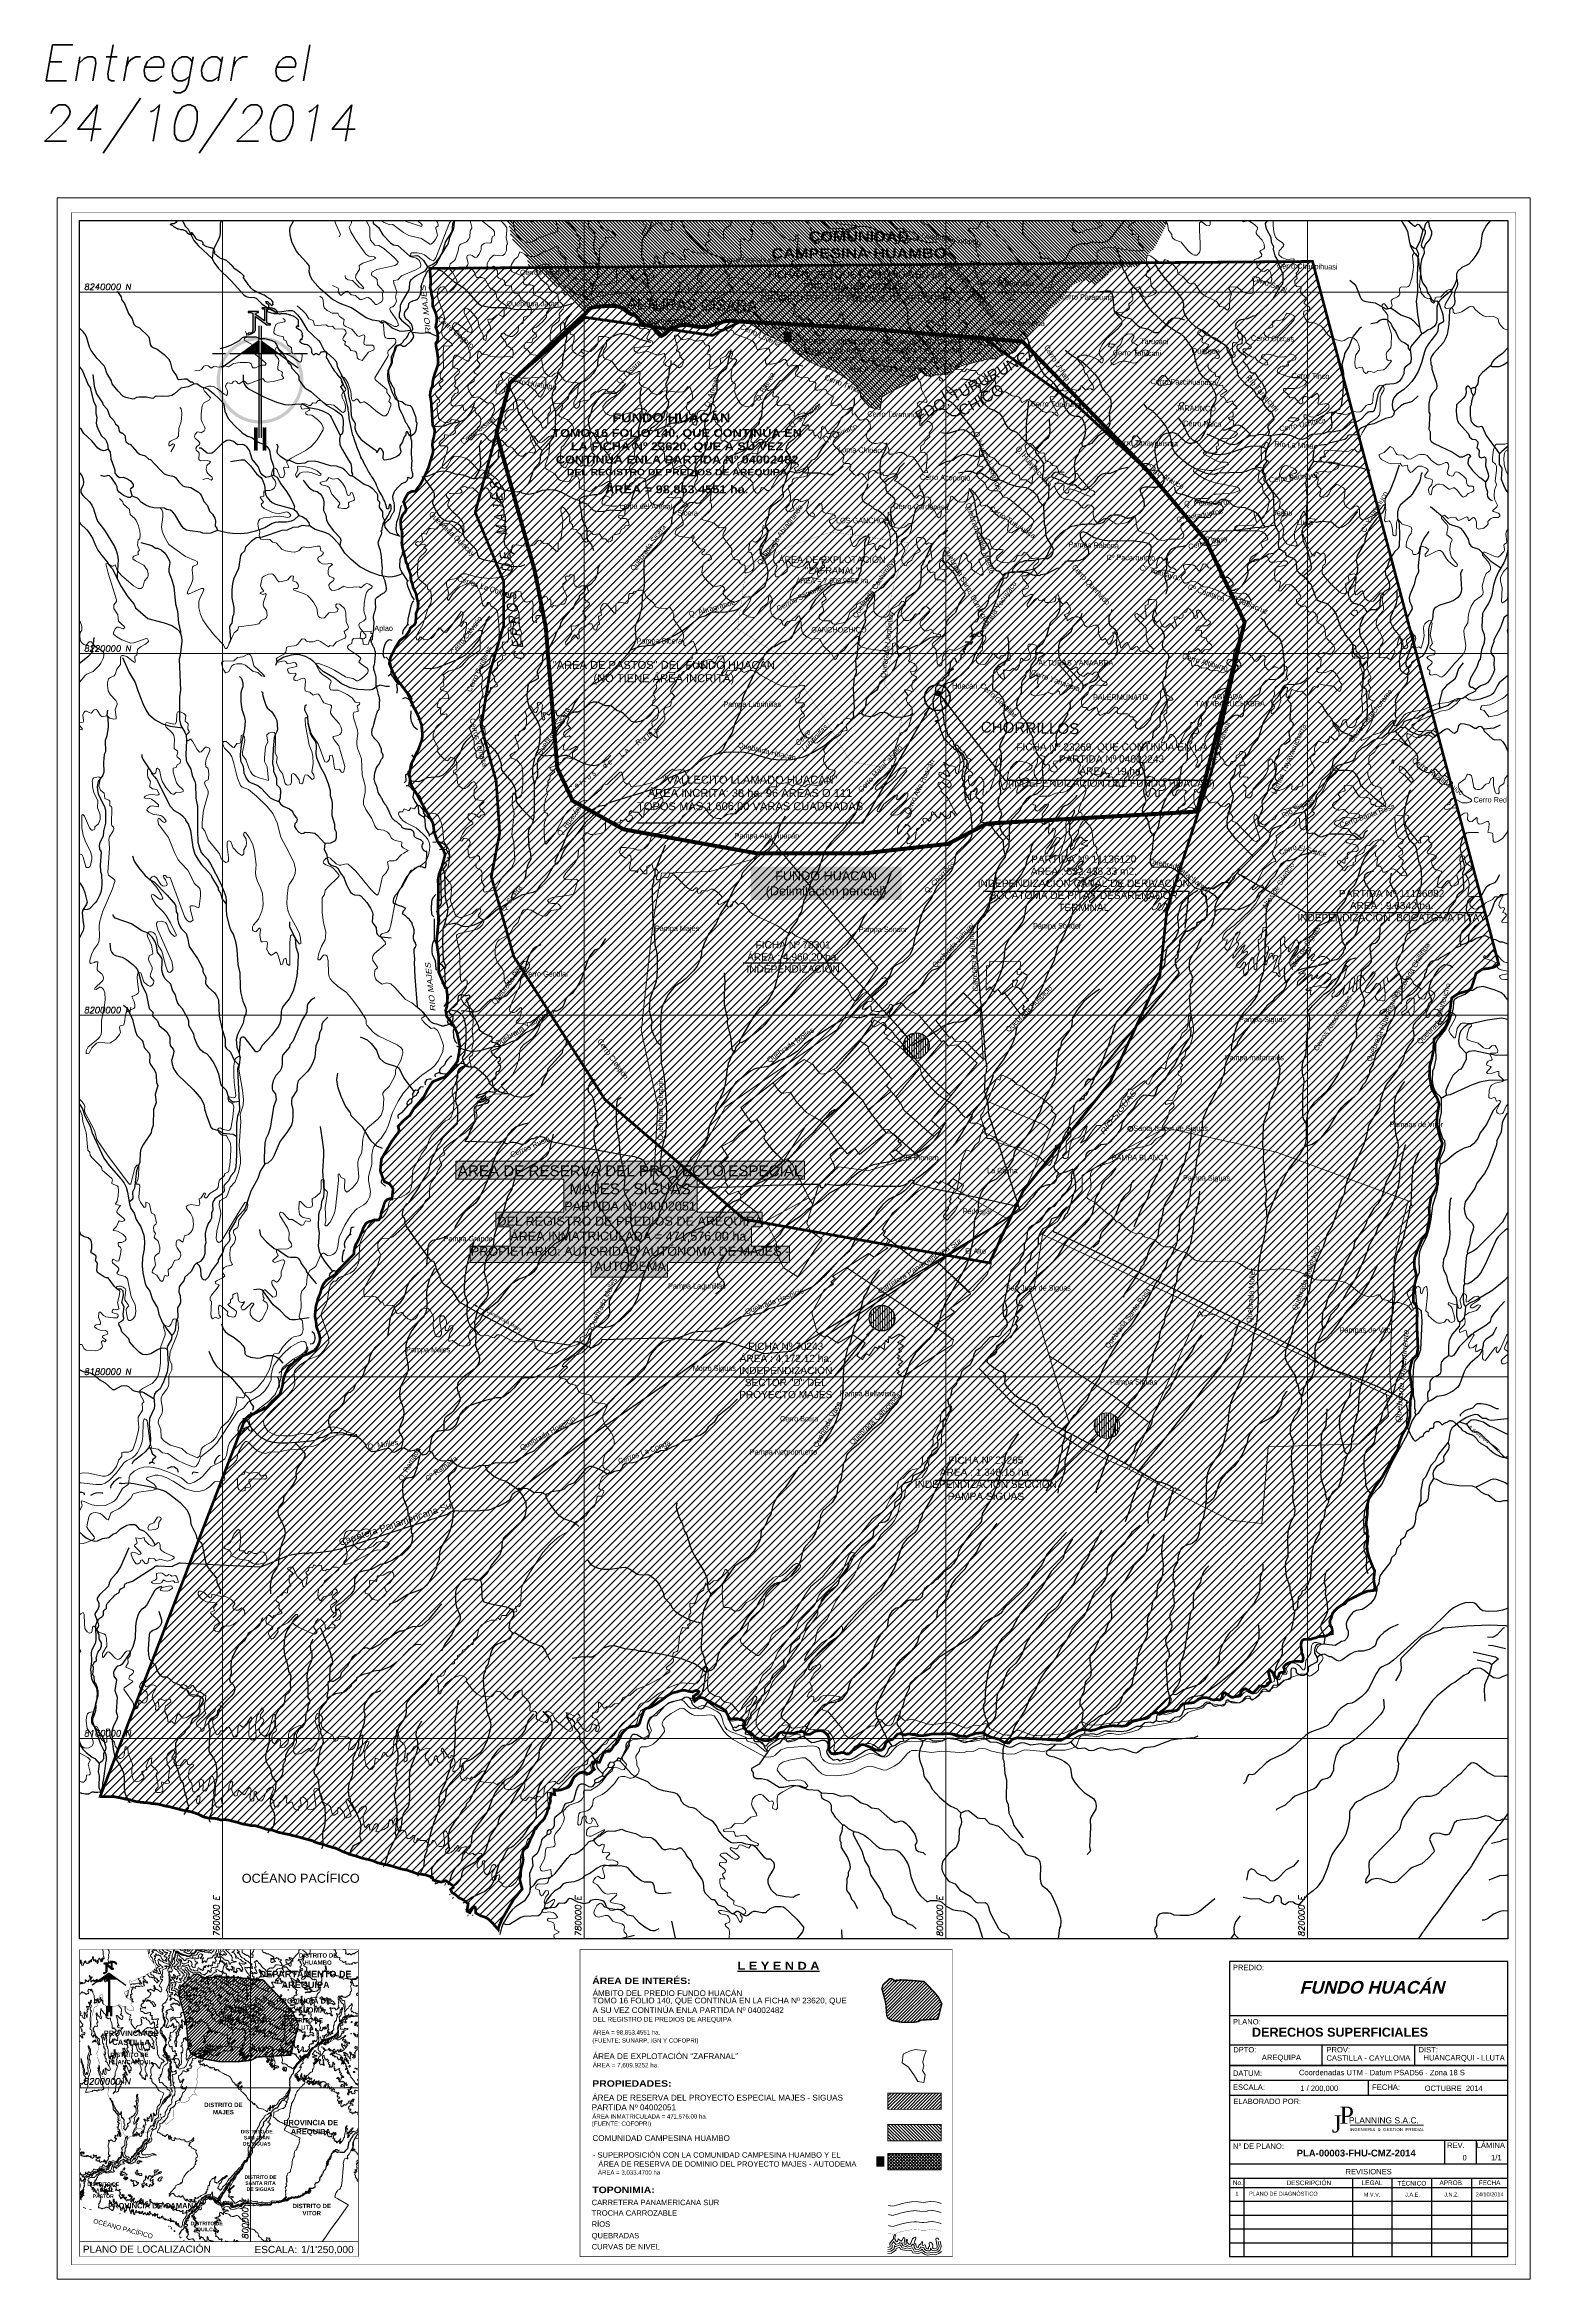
# Paper-space layout 'A2' of a CAD drawing. Header units: feet. Extents: x -1141 to 312, y -99 to 519.
# Drawn here: x -1141 to -730, y -99 to 519 of the extents above; entities outside this region: 2.
# The model-space entities are those that its viewports show. They can reach past a viewport. Long polylines and large blocks are cut down to what shows.
import ezdxf
from ezdxf.enums import TextEntityAlignment as Align

# ---------------------------------------------------------------- set-up
doc = ezdxf.new("R2010")
doc.units = ezdxf.units.FT
doc.header["$LTSCALE"] = 10
doc.header["$MEASUREMENT"] = 0
doc.linetypes.add('DASHED2', pattern=[0.375, 0.25, -0.125])
doc.linetypes.add('EJE ESC 25 000$0${ Offset Lines }', pattern=[0])
doc.layers.get('0').update_dxf_attribs({"linetype": 'CONTINUOUS'})
for name, color, linetype in [('_achurado_C.C.Huambos', 102, 'CONTINUOUS'), ('_MEMBRETE', 7, 'CONTINUOUS'), ('_superp-C.C. Huambos', 7, 'CONTINUOUS'), ('AUTODEMA-inf. cofopri', 190, 'CONTINUOUS'), ('AUTODEMA-inf. cofopri-Rural-PSAD', 190, 'CONTINUOUS'), ('C.C. HUAMBOS', 102, 'CONTINUOUS'), ('Distritos', 9, 'CONTINUOUS'), ('FDO HUACAN-PERITO-COORD', 3, 'CONTINUOUS'), ('GRILLA', 1, 'CONTINUOUS'), ('HUELLA-MINA-PP-BUSQUEDA CATASTRAL', 34, 'CONTINUOUS'), ('INEI-PROV-PSAD56', 7, 'CONTINUOUS'), ('LEYENDA', 7, 'CONTINUOUS'), ('MEMBRETE', 7, 'CONTINUOUS'), ('NORTE', 7, 'CONTINUOUS'), ('UBIC. REFE.-FDO. HUACAN', 6, 'CONTINUOUS'), ('VIA-AFIRMADA', 20, 'CONTINUOUS'), ('VIA-ASFALTADA', 1, 'CONTINUOUS'), ('VIA-TROCHA', 32, 'CONTINUOUS'), ('VIAS_SIN AFIRMAR', 31, 'CONTINUOUS')]:
    doc.layers.add(name, color=color, linetype=linetype)
for name, color, linetype, lineweight in [('AUTODEMA-BOCATOMA PITAY-PSAD', 7, 'CONTINUOUS', 20), ('AUTODEMA-CANAL DERIVACION BOCATOMA PITAY-UTM', 7, 'CONTINUOUS', 20), ('CURVAS_PERU_500_PSAD-18', 23, 'CONTINUOUS', 5), ('digit-Peritaje_POLÍGONOS', 7, 'CONTINUOUS', 5), ('digit-Peritaje_POLÍGONOS2', 7, 'CONTINUOUS', 5), ('digit-Peritaje_SECCIÓN F', 7, 'CONTINUOUS', 5), ('Hidrografia-IGN-QUEBRADAS', 151, 'CONTINUOUS', 25), ('Hidrografia-IGN-RIOS', 162, 'CONTINUOUS', 30), ('INEI-DIS-AREQ', 252, 'CONTINUOUS', 9), ('Texto Toponimia', 7, 'CONTINUOUS', 0), ('Texto Toponimia IGN', 251, 'CONTINUOUS', 0), ('TEXTOS', 7, 'CONTINUOUS', 5), ('Ubicacion', 8, 'CONTINUOUS', 0)]:
    doc.layers.add(name, color=color, linetype=linetype, lineweight=lineweight)
doc.layers.add('Z-AREA-PLOTEO', color=7, linetype='CONTINUOUS', plot=False)
doc.styles.add('ARIAL', font='arial.ttf')
doc.styles.add('arial b', font='')
doc.styles.add('Arial Final', font='arial.ttf')
doc.styles.add('Coord_texto', font='simplex.shx', dxfattribs={"oblique": 10, "height": 2})
doc.styles.get("Standard").update_dxf_attribs({"font": 'txt', "height": 0.8})
doc.styles.add('style1', font='romans.shx', dxfattribs={"height": 20})
doc.styles.add('SWILL721', font='swissi.ttf')
doc.styles.add('TITULO-ARIAL', font='', dxfattribs={"width": 1.1, "oblique": 15})
doc.styles.get('arial b').set_extended_font_data('Arial Black')
doc.styles.get('TITULO-ARIAL').set_extended_font_data('Arial', bold=True)
doc.dimstyles.new('ISO-25', dxfattribs={"dimtxt": 2.5, "dimasz": 2.5, "dimexe": 1.25, "dimexo": 0.625, "dimtad": 1, "dimtxsty": 'Standard', "dimcen": 2.5, "dimadec": 0, "dimazin": 0, "dimtfac": 1, "dimtmove": 0, "dimatfit": 3, "dimfxl": 1, "dimarcsym": 0})

# ---------------------------------------------------------------- blocks, each defined once
blk = doc.blocks.new('A$C5AF62C9B')
at = {"layer": 'TEXTOS'}
blk.add_line((1.33, 0.22), (3.94, 0.16), dxfattribs=at)
blk.add_solid([(1.33, 0), (0, 0.26), (1.34, 0.44)], dxfattribs=at)
blk = doc.blocks.new('LOGO JP')
at = {"layer": '_MEMBRETE', "color": 40, "const_width": 0.217}
blk.add_lwpolyline([(417.67, 36.21), (436.34, 36.21)], dxfattribs=at)
at = {"layer": '_MEMBRETE', "color": 1, "style": 'ARIAL'}
blk.add_text('PLANNING S.A.C.', height=1.5369, dxfattribs=at).set_placement((417.38, 36.66))
at = {"layer": '_MEMBRETE', "color": 8, "lineweight": 0, "style": 'Arial Final', "width": 0.95}
blk.add_text('INGENIERIA  &  GESTION  PREDIAL', height=0.81, dxfattribs=at).set_placement((427.07, 35.1), align=Align.MIDDLE_CENTER)
at = {"layer": '_MEMBRETE', "color": 1, "char_height": 4.3934, "attachment_point": 1}
for s, insert, width in [('{\\fTimes New Roman|b0|i0|c0|p18;P}', (414.97, 40.95), 4.6373), ('{\\fTimes New Roman|b0|i0|c0|p18;J}', (413.02, 38.75), 4.7951)]:
    blk.add_mtext(s, dxfattribs=dict(at, insert=insert, width=width))
blk = doc.blocks.new('NORTE-UBI')
at = {"layer": 'NORTE'}
h = blk.add_hatch(color=7, dxfattribs=at)
edge = h.paths.add_edge_path()
edge.add_arc((2.02, 2.99), 0.51, 1.02628, 38.74103)
edge.add_arc((1.59, 2.63), 1.07, 39.52186, 73.84782)
edge.add_arc((1.25, 1.75), 2.01, 71.46849, 90.39387)
edge.add_line((1.23, 3.76), (0.28, 3.76))
edge.add_line((0.28, 3.76), (0.29, 3.67))
edge.add_line((0.29, 3.67), (0.31, 3.64))
edge.add_line((0.31, 3.64), (0.37, 3.63))
edge.add_line((0.37, 3.63), (0.65, 3.63))
edge.add_line((0.65, 3.63), (0.65, 1.88))
edge.add_line((0.65, 1.88), (-0.65, 2.82))
edge.add_line((-0.65, 2.82), (-0.65, 2.87))
edge.add_line((-0.65, 2.87), (-0.62, 2.95))
edge.add_line((-0.62, 2.95), (-0.56, 3.01))
edge.add_line((-0.56, 3.01), (-0.48, 3.04))
edge.add_line((-0.48, 3.04), (-0.36, 3.07))
edge.add_line((-0.36, 3.07), (-0.21, 3.1))
edge.add_line((-0.21, 3.1), (-0.21, 3.21))
edge.add_line((-0.21, 3.21), (-1.71, 3.21))
edge.add_line((-1.71, 3.21), (-1.71, 3.12))
edge.add_line((-1.71, 3.12), (-1.69, 3.09))
edge.add_line((-1.69, 3.09), (-1.63, 3.08))
edge.add_line((-1.63, 3.08), (-1.35, 3.08))
edge.add_line((-1.35, 3.08), (-1.24, 3.06))
edge.add_line((-1.24, 3.06), (-1.15, 3.02))
edge.add_line((-1.15, 3.02), (-1.08, 2.97))
edge.add_line((-1.08, 2.97), (-1.06, 2.92))
edge.add_line((-1.06, 2.92), (-1.05, 2.87))
edge.add_line((-1.05, 2.87), (-1.05, 0.66))
edge.add_line((-1.05, 0.66), (-1.06, 0.5))
edge.add_line((-1.06, 0.5), (-1.09, 0.35))
edge.add_line((-1.09, 0.35), (-1.15, 0.25))
edge.add_line((-1.15, 0.25), (-1.23, 0.16))
edge.add_line((-1.23, 0.16), (-1.32, 0.13))
edge.add_line((-1.32, 0.13), (-1.42, 0.13))
edge.add_line((-1.42, 0.13), (-1.57, 0.14))
edge.add_line((-1.57, 0.14), (-1.66, 0.13))
edge.add_line((-1.66, 0.13), (-1.73, 0.1))
edge.add_line((-1.73, 0.1), (-1.77, 0.06))
edge.add_line((-1.77, 0.06), (-1.78, 0))
edge.add_line((-1.78, 0), (-1.77, -0.05))
edge.add_line((-1.77, -0.05), (-1.72, -0.08))
edge.add_line((-1.72, -0.08), (-1.62, -0.1))
edge.add_line((-1.62, -0.1), (-1.52, -0.08))
edge.add_line((-1.52, -0.08), (-1.37, -0.03))
edge.add_line((-1.37, -0.03), (-1.1, 0.11))
edge.add_line((-1.1, 0.11), (-0.79, 0.34))
edge.add_line((-0.79, 0.34), (-0.72, 0.44))
edge.add_line((-0.72, 0.44), (-0.66, 0.55))
edge.add_line((-0.66, 0.55), (-0.65, 0.63))
edge.add_line((-0.65, 0.63), (-0.65, 2.51))
edge.add_line((-0.65, 2.51), (0.97, 1.33))
edge.add_line((0.97, 1.33), (1.52, 1.33))
edge.add_line((1.52, 1.33), (1.52, 1.42))
edge.add_line((1.52, 1.42), (1.5, 1.45))
edge.add_line((1.5, 1.45), (1.44, 1.47))
edge.add_line((1.44, 1.47), (1.35, 1.47))
edge.add_line((1.35, 1.47), (1.24, 1.48))
edge.add_line((1.24, 1.48), (1.13, 1.53))
edge.add_line((1.13, 1.53), (1.05, 1.57))
edge.add_line((1.05, 1.57), (1.01, 1.62))
edge.add_line((1.01, 1.62), (0.99, 1.67))
edge.add_line((0.99, 1.67), (0.99, 3.64))
edge.add_arc((1.13, 2.27), 1.37, 50.54166, 95.9517, ccw=False)
edge.add_arc((1.75, 3), 0.416, -0.40851, 52.30873, ccw=False)
edge.add_line((2.16, 3), (2.53, 3))
for points in [[(-0.16, -2), (-0.16, -0.11), (-2.75, -2)], [(0.16, -2), (-0.16, -2), (-0.16, -10.85), (0.16, -10.85)], [(2.75, -2), (0.16, -0.11), (0.16, -2)]]:
    blk.add_hatch(color=7, dxfattribs=at).paths.add_polyline_path(points)
h = blk.add_hatch(color=256, dxfattribs=at)
h.paths.add_polyline_path([(-0.47, -10.85), (-0.78, -10.85), (-0.78, -14.15), (-0.47, -14.15)])
h.paths.add_polyline_path([(0.78, -10.85), (0.47, -10.85), (0.47, -14.15), (0.78, -14.15)])
at = {"layer": 'NORTE', "color": 8}
for p, q in [((0, 0), (-5.5, -3.99)), ((0, 0), (5.5, -3.99)), ((-0.16, -0.11), (-0.16, -12.84)), ((0.16, -0.11), (0.16, -12.84)), ((-0.78, -10.85), (-0.78, -14.15)), ((-0.47, -10.85), (-0.47, -14.15)), ((0.47, -10.85), (0.47, -14.15)), ((0.78, -10.85), (0.78, -14.15))]:
    blk.add_line(p, q, dxfattribs=at)
at = {"layer": 'NORTE'}
blk.add_line((2.75, -2), (-2.75, -2), dxfattribs=at)
at = {"layer": 'NORTE', "color": 7}
blk.add_lwpolyline([(2.53, 3, 0.166063), (2.41, 3.31, 0.150905), (1.89, 3.66, 0.082766), (1.23, 3.76), (0.28, 3.76), (0.29, 3.67), (0.31, 3.64), (0.37, 3.63), (0.65, 3.63), (0.65, 1.88), (-0.65, 2.82), (-0.65, 2.87), (-0.62, 2.95), (-0.56, 3.01), (-0.48, 3.04), (-0.36, 3.07), (-0.21, 3.1), (-0.21, 3.21), (-1.71, 3.21), (-1.71, 3.12), (-1.69, 3.09), (-1.63, 3.08), (-1.35, 3.08), (-1.24, 3.06), (-1.15, 3.02), (-1.08, 2.97), (-1.06, 2.92), (-1.05, 2.87), (-1.05, 0.66), (-1.06, 0.5), (-1.09, 0.35), (-1.15, 0.25), (-1.23, 0.16), (-1.32, 0.13), (-1.42, 0.13), (-1.57, 0.14), (-1.66, 0.13), (-1.73, 0.1), (-1.77, 0.06), (-1.78, 0), (-1.77, -0.05), (-1.72, -0.08), (-1.62, -0.1), (-1.52, -0.08), (-1.37, -0.03), (-1.1, 0.11), (-0.79, 0.34), (-0.72, 0.44), (-0.66, 0.55), (-0.65, 0.63), (-0.65, 2.51), (0.97, 1.33), (1.52, 1.33), (1.52, 1.42), (1.5, 1.45), (1.44, 1.47), (1.35, 1.47), (1.24, 1.48), (1.13, 1.53), (1.05, 1.57), (1.01, 1.62), (0.99, 1.67), (0.99, 3.64, -0.200773), (2, 3.33, -0.234167), (2.16, 3)], format="xyb", close=True, dxfattribs=at)
blk = doc.blocks.new('NORTE-PL')
at = {"layer": 'NORTE'}
h = blk.add_hatch(color=7, dxfattribs=at)
edge = h.paths.add_edge_path()
edge.add_arc((3.22, 15.45), 0.815, 1.0263, 38.741)
edge.add_arc((2.54, 14.87), 1.71, 39.5219, 73.8478)
edge.add_arc((1.99, 13.46), 3.22, 71.4685, 90.3939)
edge.add_line((1.97, 16.68), (0.45, 16.68))
edge.add_line((0.45, 16.68), (0.46, 16.53))
edge.add_line((0.46, 16.53), (0.49, 16.48))
edge.add_line((0.49, 16.48), (0.59, 16.47))
edge.add_line((0.59, 16.47), (1.03, 16.47))
edge.add_line((1.03, 16.47), (1.03, 13.67))
edge.add_line((1.03, 13.67), (-1.03, 15.18))
edge.add_line((-1.03, 15.18), (-1.03, 15.25))
edge.add_line((-1.03, 15.25), (-1, 15.39))
edge.add_line((-1, 15.39), (-0.9, 15.48))
edge.add_line((-0.9, 15.48), (-0.76, 15.53))
edge.add_line((-0.76, 15.53), (-0.57, 15.58))
edge.add_line((-0.57, 15.58), (-0.34, 15.61))
edge.add_line((-0.34, 15.61), (-0.34, 15.8))
edge.add_line((-0.34, 15.8), (-2.74, 15.8))
edge.add_line((-2.74, 15.8), (-2.73, 15.65))
edge.add_line((-2.73, 15.65), (-2.7, 15.6))
edge.add_line((-2.7, 15.6), (-2.6, 15.59))
edge.add_line((-2.6, 15.59), (-2.16, 15.59))
edge.add_line((-2.16, 15.59), (-1.98, 15.56))
edge.add_line((-1.98, 15.56), (-1.85, 15.49))
edge.add_line((-1.85, 15.49), (-1.73, 15.41))
edge.add_line((-1.73, 15.41), (-1.69, 15.34))
edge.add_line((-1.69, 15.34), (-1.68, 15.25))
edge.add_line((-1.68, 15.25), (-1.68, 11.72))
edge.add_line((-1.68, 11.72), (-1.69, 11.46))
edge.add_line((-1.69, 11.46), (-1.75, 11.22))
edge.add_line((-1.75, 11.22), (-1.84, 11.05))
edge.add_line((-1.84, 11.05), (-1.97, 10.92))
edge.add_line((-1.97, 10.92), (-2.12, 10.86))
edge.add_line((-2.12, 10.86), (-2.27, 10.86))
edge.add_line((-2.27, 10.86), (-2.5, 10.89))
edge.add_line((-2.5, 10.89), (-2.66, 10.87))
edge.add_line((-2.66, 10.87), (-2.77, 10.83))
edge.add_line((-2.77, 10.83), (-2.83, 10.76))
edge.add_line((-2.83, 10.76), (-2.85, 10.66))
edge.add_line((-2.85, 10.66), (-2.84, 10.58))
edge.add_line((-2.84, 10.58), (-2.75, 10.52))
edge.add_line((-2.75, 10.52), (-2.6, 10.49))
edge.add_line((-2.6, 10.49), (-2.43, 10.52))
edge.add_line((-2.43, 10.52), (-2.2, 10.61))
edge.add_line((-2.2, 10.61), (-1.77, 10.83))
edge.add_line((-1.77, 10.83), (-1.26, 11.21))
edge.add_line((-1.26, 11.21), (-1.14, 11.36))
edge.add_line((-1.14, 11.36), (-1.05, 11.54))
edge.add_line((-1.05, 11.54), (-1.03, 11.67))
edge.add_line((-1.03, 11.67), (-1.03, 14.68))
edge.add_line((-1.03, 14.68), (1.56, 12.79))
edge.add_line((1.56, 12.79), (2.44, 12.79))
edge.add_line((2.44, 12.79), (2.43, 12.94))
edge.add_line((2.43, 12.94), (2.4, 12.99))
edge.add_line((2.4, 12.99), (2.3, 13))
edge.add_line((2.3, 13), (2.16, 13))
edge.add_line((2.16, 13), (1.98, 13.03))
edge.add_line((1.98, 13.03), (1.8, 13.11))
edge.add_line((1.8, 13.11), (1.68, 13.18))
edge.add_line((1.68, 13.18), (1.61, 13.26))
edge.add_line((1.61, 13.26), (1.58, 13.34))
edge.add_line((1.58, 13.34), (1.58, 16.48))
edge.add_arc((1.8, 14.3), 2.2, 50.5417, 95.9517, ccw=False)
edge.add_arc((2.79, 15.47), 0.665, -0.4085, 52.3087, ccw=False)
edge.add_line((3.46, 15.46), (4.04, 15.46))
h = blk.add_hatch(color=7, dxfattribs=at)
edge = h.paths.add_edge_path()
edge.add_line((-0.25, 9.25), (-0.25, 10))
edge.add_arc((0, 0), 10, 91.4325, 180)
edge.add_arc((0, 0), 10, 180, 268.5675)
edge.add_line((-0.25, -10), (-0.25, -9.25))
edge.add_arc((0, 0), 9.25, 91.5487, 268.4513, ccw=False)
edge = h.paths.add_edge_path()
edge.add_line((0.25, 10), (0.25, 9.25))
edge.add_arc((0, 0), 9.25, -88.4513, 88.4513, ccw=False)
edge.add_line((0.25, -9.25), (0.25, -10))
edge.add_arc((0, 0), 10, 271.4325, 360)
edge.add_arc((0, 0), 10, 0, 88.5675)
for points in [[(-0.25, 6.05), (-0.25, 9.07), (-4.4, 6.05)], [(0.25, 6.05), (-0.25, 6.05), (-0.25, -10, 0.012502), (0.25, -10)], [(4.4, 6.05), (0.25, 9.07), (0.25, 6.05)]]:
    blk.add_hatch(color=7, dxfattribs=at).paths.add_polyline_path(points)
h = blk.add_hatch(color=256, dxfattribs=at)
h.paths.add_polyline_path([(-0.75, -10.91), (-1.25, -10.91), (-1.25, -16.19), (-0.75, -16.19)])
h.paths.add_polyline_path([(1.25, -10.91), (0.75, -10.91), (0.75, -16.19), (1.25, -16.19)])
at = {"layer": 'NORTE', "color": 8}
for p, q in [((-0.25, 12.5), (-0.25, 9.25)), ((0.25, 12.5), (0.25, 9.25)), ((-7.96, 6.05), (-10.94, 6.05)), ((-0.25, 9.07), (-8.8, 2.86)), ((6.99, 6.05), (-6.99, 6.05)), ((-0.25, 9.07), (-0.25, -13.25)), ((0.25, 9.07), (0.25, -13.25)), ((0.25, 9.07), (8.8, 2.86)), ((10.94, 6.05), (7.96, 6.05)), ((-1.25, -10.91), (-1.25, -16.19)), ((-0.75, -10.91), (-0.75, -16.19)), ((0.75, -10.91), (0.75, -16.19)), ((1.25, -10.91), (1.25, -16.19))]:
    blk.add_line(p, q, dxfattribs=at)
at = {"layer": 'NORTE', "color": 7}
blk.add_lwpolyline([(4.04, 15.46, 0.166063), (3.86, 15.96, 0.150905), (3.02, 16.51, 0.082766), (1.97, 16.68), (0.45, 16.68), (0.46, 16.53), (0.49, 16.48), (0.59, 16.47), (1.03, 16.47), (1.03, 13.67), (-1.03, 15.18), (-1.03, 15.25), (-1, 15.39), (-0.9, 15.48), (-0.76, 15.53), (-0.57, 15.58), (-0.34, 15.61), (-0.34, 15.8), (-2.74, 15.8), (-2.73, 15.65), (-2.7, 15.6), (-2.6, 15.59), (-2.16, 15.59), (-1.98, 15.56), (-1.85, 15.49), (-1.73, 15.41), (-1.69, 15.34), (-1.68, 15.25), (-1.68, 11.72), (-1.69, 11.46), (-1.75, 11.22), (-1.84, 11.05), (-1.97, 10.92), (-2.12, 10.86), (-2.27, 10.86), (-2.5, 10.89), (-2.66, 10.87), (-2.77, 10.83), (-2.83, 10.76), (-2.85, 10.66), (-2.84, 10.58), (-2.75, 10.52), (-2.6, 10.49), (-2.43, 10.52), (-2.2, 10.61), (-1.77, 10.83), (-1.26, 11.21), (-1.14, 11.36), (-1.05, 11.54), (-1.03, 11.67), (-1.03, 14.68), (1.56, 12.79), (2.44, 12.79), (2.43, 12.94), (2.4, 12.99), (2.3, 13), (2.16, 13), (1.98, 13.03), (1.8, 13.11), (1.68, 13.18), (1.61, 13.26), (1.58, 13.34), (1.58, 16.48, -0.200773), (3.2, 15.99, -0.234167), (3.46, 15.46)], format="xyb", close=True, dxfattribs=at)
blk = doc.blocks.new('A$C313F50D0')
at = {"layer": 'TEXTOS', "lineweight": 5, "true_color": 0xffffff}
h = blk.add_hatch(color=7, dxfattribs=at)
h.dxf.hatch_style = 1
h.paths.add_polyline_path([(38.73, 4.15), (5.26, 4.15), (5.26, 8.69), (16.28, 8.69), (16.28, 14.06), (12.37, 14.06), (12.37, 18.07), (31.15, 18.07), (31.15, 27.27), (1.26, 27.27), (1.26, 32.23), (97.68, 32.23), (97.68, 27.27), (67.98, 27.27), (67.98, 18.07), (85.97, 18.07), (85.97, 14.06), (83.08, 14.06), (83.08, 8.69), (93.55, 8.69), (93.55, 4.15), (59.8, 4.15), (59.8, 0.16), (38.73, 0.16)])
at = {"layer": 'TEXTOS', "color": 7, "lineweight": 5, "true_color": 0xffffff}
blk.add_lwpolyline([(38.73, 4.15), (5.26, 4.15), (5.26, 8.69), (16.28, 8.69), (16.28, 14.06), (12.37, 14.06), (12.37, 18.07), (31.15, 18.07), (31.15, 27.27), (1.26, 27.27), (1.26, 32.23), (97.68, 32.23), (97.68, 27.27), (67.98, 27.27), (67.98, 18.07), (85.97, 18.07), (85.97, 14.06), (83.08, 14.06), (83.08, 8.69), (93.55, 8.69), (93.55, 4.15), (59.8, 4.15), (59.8, 0.16), (38.73, 0.16)], close=True, dxfattribs=at)
at = {"layer": 'AUTODEMA-inf. cofopri', "insert": (49.47, 16.44), "char_height": 2.5, "width": 95.8531, "attachment_point": 5, "style": 'ARIAL'}
blk.add_mtext('{\\H1.2x;ÁREA DE RESERVA DEL PROYECTO ESPECIAL MAJES - SIGUAS\\P}PARTIDA Nº 04002051\\PDEL REGISTRO DE PREDIOS DE AREQUIPA\\PÁREA INMATRICULADA = 471,576.00 ha.\\PPROPIETARIO: AUTORIDAD AUTÓNOMA DE MAJES - AUTODEMA', dxfattribs=at)

msp = doc.modelspace()

# ---------------------------------------------------------------- hatches: boundary and pattern name
at = {"layer": '_achurado_C.C.Huambos', "lineweight": 5}
h = msp.add_hatch(dxfattribs=at)
h.set_pattern_fill('ANSI31', color=256, scale=1000, angle=90)
h.paths.add_polyline_path([(809480.39, 8258156.6), (809476.2, 8258125.28), (809469.49, 8258108.45), (809465.3, 8258100.89), (809451.9, 8258098.37), (809430.09, 8258108.45), (809403.27, 8258124.44), (809388.18, 8258126.12), (809374.77, 8258121.07), (809354.64, 8258110.07), (809347.93, 8258091.59), (809357.15, 8258052.91), (809370.57, 8258027.71), (809374.76, 8258004.17), (809373.92, 8257987.37), (809356.31, 8257966.35), (809270.8, 8257912.55), (809230.55, 8257879.79), (809191.15, 8257836.92), (809168.51, 8257810.02), (809173.54, 8257785.65), (809190.11, 8257772.87), (809284.84, 8257710.22), (809360.72, 8257658.51), (809394.26, 8257623.19), (809411.02, 8257600.8), (809436.59, 8257541.09), (809457.55, 8257420.41), (809454.07, 8257368.14), (809446.53, 8257304.23), (809429.76, 8257240.32), (809411.32, 8257173.88), (809390.36, 8257129.31), (809383.64, 8257024.72), (809382.8, 8256934.73), (809379.46, 8256839.71), (809394.55, 8256791.78), (809424.04, 8256764.34), (809458.41, 8256739.52), (809483.15, 8256708.84), (809496.98, 8256678.13), (809502.85, 8256628.79), (809491.95, 8256532.5), (809488.19, 8256504.34), (809465.96, 8256455.95), (809458, 8256428.2), (809444.58, 8256375.64), (809424.87, 8256325.19), (809411.89, 8256287.75), (809400.99, 8256230.01), (809398.88, 8256186.69), (809411.89, 8256157.69), (809452.97, 8256133.72), (809529.69, 8256106.39), (809567.41, 8256100.07), (809640.22, 8256065.57), (809705.83, 8256033.47), (809744.24, 8256004.57), (809770.65, 8255966.86), (809797.85, 8255930.74), (809814.65, 8255868.15), (809818.65, 8255819.99), (809821.85, 8255785.48), (809829.86, 8255746.15), (809839.56, 8255732.23), (809890.38, 8255687.27), (809924.8, 8255672.82), (809948.43, 8255670.81), (809975.23, 8255657.15), (809992.53, 8255641.42), (810009.33, 8255613.32), (810026.94, 8255578.8), (810046.96, 8255545.07), (810082.17, 8255508.94), (810121, 8255483.25), (810155.03, 8255475.53), (810195.06, 8255471.11), (810240.3, 8255460.26), (810268.7, 8255445.02), (810296.72, 8255428.16), (810320.33, 8255404.06), (810347.15, 8255365.12), (810369.59, 8255342.28), (810398.41, 8255314.17), (810444.84, 8255277.65), (810482.07, 8255243.93), (810507.28, 8255228.67), (810539.3, 8255226.27), (810570.51, 8255234.3), (810596.93, 8255245.54), (810600.94, 8255253.55), (810595.89, 8255281.78), (810590.68, 8255309.88), (810583.09, 8255382.14), (810583.48, 8255439.55), (810587.08, 8255449.58), (810596.29, 8255486.92), (810608.05, 8255507.67), (810610.44, 8255527.76), (810583.62, 8255574.32), (810574.43, 8255614.07), (810582.82, 8255652.59), (810590.84, 8255677.09), (810611.78, 8255701.58), (810610.58, 8255712.43), (810594.18, 8255715.24), (810562.96, 8255731.3), (810547.74, 8255745.34), (810520.81, 8255785.79), (810510.01, 8255819.91), (810507.61, 8255845.59), (810508.41, 8255869.69), (810496, 8255879.72), (810458.38, 8255899.79), (810431.96, 8255924.28), (810414.19, 8255949.56), (810404.98, 8255991.31), (810406.58, 8256008.18), (810421, 8256031.46), (810446.21, 8256067.19), (810463.83, 8256099.47), (810474.63, 8256114.33), (810493.04, 8256170.53), (810491.84, 8256226.33), (810487.04, 8256254.03), (810469.02, 8256307.89), (810446.62, 8256353.65), (810425.4, 8256380.54), (810392.7, 8256429.74), (810361.49, 8256499.99), (810345.88, 8256563.42), (810361.49, 8256630.45), (810380.29, 8256677.44), (810389.9, 8256704.34), (810390.31, 8256725.61), (810378.29, 8256731.63), (810347.48, 8256744.89), (810319.47, 8256772.19), (810310.25, 8256792.26), (810287.84, 8256856.49), (810286.47, 8256871.23), (810285.67, 8256945.87), (810305.67, 8257000.44), (810328.88, 8257038.16), (810371.29, 8257058.23), (810407.29, 8257075.87), (810432.9, 8257107.99), (810455.31, 8257161.76), (810460.11, 8257213.92), (810446.5, 8257279.84), (810433.7, 8257318.37), (810394.49, 8257429.92), (810382.5, 8257484.5), (810364.88, 8257540.68), (810359.28, 8257609.31), (810371.29, 8257634.2), (810389.7, 8257646.24), (810424.1, 8257647.85), (810457.71, 8257648.65), (810477.7, 8257659.87), (810478.5, 8257671.91), (810464.91, 8257700.82), (810440.9, 8257720.87), (810391.29, 8257761), (810332.88, 8257805.94), (810317.51, 8257828.51), (810319.19, 8257853.73), (810329.25, 8257889.89), (810325.91, 8257920.15), (810313.32, 8257952.11), (810277.28, 8258012.63), (810263.03, 8258063.08), (810269.73, 8258120.26), (810280.64, 8258168.19), (810284.82, 8258198.45), (810298.23, 8258225.36), (810294.04, 8258280.85), (810270.58, 8258343.29), (810246.27, 8258389.53), (810232.01, 8258466.89), (810218.6, 8258539.19), (810214.41, 8258574.51), (810220.38, 8258671.73), (810225.49, 8258718.11), (810223.16, 8258757.64), (810208.32, 8258781.83), (810179.57, 8258803.68), (810149.11, 8258811.58), (810114.8, 8258805.06), (810079.08, 8258783.21), (810027.28, 8258760), (809992.05, 8258751.62), (809964.23, 8258752.55), (809916.45, 8258763.72), (809880.75, 8258766.05), (809850.38, 8258749.53), (809816.98, 8258721.63), (809700.85, 8258566.08), (809643.02, 8258508.05), (809584.33, 8258429.03), (809533.21, 8258328.97), (809495.48, 8258211.25)], flags=16)
h.paths.add_polyline_path([(801145.67, 8265746.09), (801831.75, 8266210.57), (802066.14, 8266239.25), (802517.82, 8266365.4), (802815.11, 8266577.59), (802986.63, 8266703.74), (803249.63, 8266669.34), (803518.33, 8266692.28), (803689.86, 8266749.61), (804333.21, 8267076.36), (804561.9, 8267277.07), (804624.79, 8267449.09), (804819.17, 8267569.52), (805116.47, 8267775.97), (805230.81, 8268016.82), (805493.82, 8268200.32), (805556.71, 8268326.47), (805791.11, 8268355.15), (805911.17, 8268395.29), (805945.47, 8268469.83), (805979.78, 8268567.32), (805991.21, 8268727.88), (806179.89, 8268802.44), (806585.81, 8269180.92), (806768.76, 8269393.1), (806911.7, 8269515.77), (806917.41, 8269687.82), (806963.15, 8270003.2), (807077.5, 8270186.71), (807117.52, 8270370.22), (807346.21, 8270570.93), (807477.72, 8270674.15), (807712.11, 8270846.18), (807860.76, 8270949.41), (807969.39, 8271081.29), (808045.63, 8271159.08), (808102.8, 8271118.94), (808165.69, 8271159.08), (808245.73, 8271239.36), (808382.95, 8271250.83), (808520.16, 8271331.11), (808605.92, 8271405.66), (808657.38, 8271514.61), (808697.4, 8271600.64), (808725.98, 8271663.71), (808823.18, 8271715.32), (808863.2, 8271744), (808897.5, 8271784.14), (808920.38, 8271916.02), (809006.13, 8271996.32), (809051.87, 8272019.25), (809189.08, 8272076.6), (809292, 8272105.26), (809417.78, 8272145.41), (809486.38, 8272168.34), (809583.58, 8272156.87), (809640.75, 8272202.75), (809652.19, 8272334.65), (809657.9, 8272449.33), (809686.49, 8272466.55), (809755.1, 8272541.1), (809800.83, 8272615.64), (809966.64, 8272644.31), (810269.65, 8272793.4), (810355.42, 8272839.28), (810441.17, 8272908.1), (810584.11, 8272948.23), (810749.91, 8272994.11), (810941.2, 8273083.51), (811312.83, 8273135.11), (811741.63, 8273112.18), (812067.51, 8273112.18), (812261.91, 8273083.51), (812387.68, 8272997.48), (812381.97, 8272791.04), (812284.76, 8272561.66), (812181.86, 8272412.56), (811918.86, 8272074.24), (811558.68, 8271604.01), (811444.32, 8271340.22), (811415.74, 8271145.25), (811427.22, 8270841.46), (811439.47, 8270517.34), (811462.57, 8270393.72), (811466.02, 8270375.29), (811471.86, 8270344), (811508.06, 8270150.33), (811668.16, 8269869.34), (811678.07, 8269854.8), (811816.8, 8269651.42), (812226.54, 8269321.72), (812649.63, 8269000.59), (812929.77, 8268811.34), (813204.2, 8268656.52), (813472.92, 8268421.39), (813661.58, 8268140.41), (813753.06, 8267888.08), (813770.21, 8267675.92), (813712.7, 8267519.6), (813648.51, 8267408.87), (813569.76, 8267273.02), (813546.9, 8267129.66), (813575.49, 8266871.61), (813552.61, 8266636.49), (813518.3, 8266516.06), (813518.3, 8266344.03), (813546.9, 8266080.24), (813552.61, 8265942.62), (813924.24, 8265506.79), (814311.01, 8265091), (814448.22, 8264936.16), (814511.1, 8264678.12), (814665.47, 8264299.63), (814779.82, 8264058.79), (814854.14, 8263795.01), (815134.3, 8263405.06), (815402.06, 8262799.77), (815578.64, 8262372.57), (815737.17, 8261925.78), (815884.83, 8261509.62), (815905.22, 8261452.16), (815925.37, 8261395.35), (816069.74, 8260988.44), (816150.37, 8260761.16), (816458.1, 8260276.77), (817029.83, 8259812.29), (817212.79, 8259686.12), (817329.3, 8259341.07), (817332.84, 8259330.58), (817344.28, 8259003.72), (817309.97, 8258757.14), (817367.15, 8258516.29), (817511.06, 8258428.92), (817584.4, 8258384.4), (817778.8, 8258269.71), (817853.12, 8258195.16), (817881.7, 8258046.06), (817994.94, 8257522.84), (818052.11, 8257069.82), (817966.36, 8256267), (817954.93, 8255957.34), (817969.89, 8255882.3), (818012.1, 8255670.61), (818084.32, 8255466.25), (818160.41, 8255250.93), (818212.74, 8255040.99), (818234.73, 8254952.74), (818247.49, 8254898.34), (818280.47, 8254757.77), (818291.91, 8254465.3), (818251.89, 8254104.04), (818230.83, 8254026.57), (818097.52, 8253536.31), (817926, 8252888.32), (817698.01, 8251529.99), (817600.81, 8250864.8), (817440.73, 8250182.39), (817206.32, 8249436.9), (817149.63, 8249028.8), (816932.38, 8248403.75), (816703.69, 8247543.57), (816452.12, 8246809.55), (816219.77, 8246386.18), (814115.75, 8245285.12), (812915.09, 8244895.16), (812411.96, 8244184.07), (811714.43, 8242750.41), (811451.42, 8242314.57), (811245.61, 8242176.94), (811085.51, 8241947.54), (811028.34, 8241786.98), (810975.66, 8241658.78), (810798.43, 8241526.89), (810518.27, 8241400.72), (810238.11, 8241377.79), (809969.4, 8241377.79), (809689.24, 8241366.32), (809414.81, 8241314.7), (809254.71, 8241222.95), (809077.48, 8241079.59), (808820.19, 8240827.26), (808459.99, 8240517.58), (808299.9, 8240431.56), (808111.22, 8240448.77), (807972.66, 8240526.31), (807703.93, 8240629.54), (807583.87, 8240646.75), (807492.39, 8240589.4), (807343.73, 8240532.05), (807166.49, 8240486.18), (807012.12, 8240382.95), (806800.58, 8240136.35), (806388.91, 8239557.16), (805937.24, 8239178.67), (805777.15, 8239063.98), (805508.44, 8238599.46), (805099.07, 8238252.81), (804641.68, 8237679.35), (804052.78, 8237060.01), (803825.67, 8236734.98), (803665.57, 8236614.56), (803465.46, 8236580.15), (803271.07, 8236540), (803116.7, 8236488.38), (803013.79, 8236442.51), (802876.56, 8236356.5), (802796.53, 8236304.88), (802607.84, 8236304.88), (802379.15, 8236304.88), (802207.62, 8236276.21), (802093.27, 8236241.79), (802018.94, 8236190.18), (801950.34, 8236172.99), (801858.85, 8236184.46), (801767.39, 8236178.72), (801658.74, 8236144.3), (801572.98, 8236092.69), (801330.9, 8236026.1), (801027.87, 8235974.49), (800764.87, 8235865.53), (800553.33, 8235739.36), (800501.87, 8235716.43), (800433.27, 8235659.07), (800381.8, 8235550.12), (800261.74, 8235481.3), (799958.71, 8235429.69), (799609.94, 8235418.21), (799444.15, 8235412.48), (799266.9, 8235343.67), (799141.11, 8235320.72), (799061.08, 8235337.94), (798923.86, 8235412.48), (798780.92, 8235521.45), (798620.83, 8235567.31), (798512.19, 8235509.97), (798415.01, 8235355.13), (798329.24, 8235206.04), (798212.55, 8235098.48), (797503.58, 8234760.13), (796737.43, 8234364.44), (796463, 8234175.19), (796371.52, 8233498.5), (796148.55, 8233544.37), (795931.28, 8233595.99), (795771.19, 8233641.86), (795611.11, 8233825.38), (795519.63, 8233934.33), (795376.68, 8234112.11), (795279.49, 8234203.87), (795273.78, 8234278.41), (795273.78, 8234404.58), (795165.15, 8234576.61), (795125.11, 8234697.05), (794862.41, 8234950.25), (794590.82, 8235165.29), (794302.09, 8235354.53), (794004.79, 8235520.84), (793767.52, 8235667.08), (793458.78, 8235776.04), (793052.23, 8235875.11), (792726.35, 8236035.68), (792389.02, 8236201.98), (792051.68, 8236414.17), (791817.27, 8236589.07), (791450.22, 8236908.58), (791281.55, 8237089.21), (791138.63, 8237158.04), (790955.67, 8237212.52), (790474.23, 8237457.73), (789999.68, 8237667.03), (789736.68, 8237864.88), (789467.96, 8238071.33), (789124.92, 8238272.05), (788841.89, 8238355.19), (788497.47, 8238371.37), (788145.85, 8238408.63), (787914.29, 8238402.9), (787691.3, 8238365.62), (787536.93, 8238288.22), (787331.11, 8238253.8), (787095.66, 8238176.55), (786838.38, 8238079.07), (786598.23, 8238061.85), (786232.32, 8238081.93), (785852.11, 8238156.47), (785574.82, 8238188.02), (785316.51, 8238150.62), (785179.28, 8238116.2), (785079.22, 8238038.79), (784979.17, 8238027.33), (784856.24, 8238018.71), (784767.62, 8237949.91), (784644.7, 8237840.95), (784473.17, 8237686.11), (784270.2, 8237568.54), (784182.62, 8237617.12), (783979.65, 8237814.97), (783811, 8238050.1), (783593.73, 8238147.59), (783387.89, 8238167.65), (783242.1, 8238170.52), (783011.93, 8238513.66), (782857.56, 8238685.71), (782697.46, 8238768.86), (782594.55, 8238777.47), (782358.1, 8238923.21), (782097.96, 8239123.92), (781763.5, 8239230.01), (781328.97, 8239230.01), (780719.53, 8239186.9), (780462.25, 8239146.76), (780333.6, 8239092.28), (780196.38, 8238963.26), (780090.61, 8238817.02), (780059.17, 8238799.81), (779893.36, 8238966.12), (779630.36, 8239281.53), (779467.42, 8239513.78), (779124.36, 8239688.68), (778875.65, 8239895.14), (778674.02, 8240174.29), (778545.37, 8240291.86), (778379.57, 8240323.39), (778170.88, 8240547.05), (778031.83, 8240752.2), (777800.27, 8240958.64), (777508.68, 8241133.55), (777191.37, 8241271.19), (777000.71, 8241401.86), (776892.07, 8241556.69), (776880.65, 8241688.6), (776852.06, 8241814.76), (776766.29, 8241989.66), (776646.22, 8242178.91), (776497.58, 8242365.29), (776280.31, 8242583.2), (776095.69, 8242816.22), (775969.9, 8243074.27), (775929.88, 8243206.18), (775921.31, 8243332.34), (775904.16, 8243478.57), (775864.13, 8243621.93), (775781.24, 8243793.98), (775685.79, 8243930.39), (775518.79, 8244061.33), (775375.84, 8244210.45), (775364.39, 8244445.59), (775318.65, 8244675.01), (775261.48, 8244887.21), (775198.58, 8245099.42), (775055.63, 8245328.82), (774861.21, 8245667.21), (774667.44, 8245888.64), (774507.33, 8246181.13), (774324.35, 8246416.27), (774192.85, 8246863.62), (774044.17, 8247110.24), (773987.49, 8247223.56), (773964.63, 8247257.96), (774256.24, 8247166.21), (774450.65, 8247108.85), (774582.17, 8246942.54), (774639.35, 8246701.66), (774868.07, 8246506.65), (775148.25, 8246369), (775359.82, 8246202.69), (775554.24, 8246145.34), (775692.34, 8246114.32), (775847.52, 8246077.8), (776219.16, 8245928.7), (776499.32, 8245779.6), (776665.12, 8245682.11), (776739.45, 8245682.11), (776848.08, 8245722.25), (777128.24, 8245722.25), (777448.41, 8245659.18), (777745.73, 8245619.03), (777877.22, 8245596.1), (778060.18, 8245401.12), (778201.34, 8245361.57), (778372.86, 8245327.17), (778784.52, 8245413.19), (779098.98, 8245510.68), (779287.66, 8245631.09), (779356.26, 8245659.78), (779402, 8245705.65), (779533.52, 8245820.34), (779699.31, 8245980.91), (779722.18, 8246158.69), (779773.64, 8246290.59), (779882.27, 8246416.74), (780025.21, 8246439.69), (780259.63, 8246451.16), (780448.3, 8246451.16), (780616.72, 8246472.31), (780793.97, 8246609.94), (780885.45, 8246782), (781074.13, 8246936.83), (781194.2, 8247068.73), (781217.06, 8247177.69), (781228.49, 8247326.79), (781251.36, 8247389.87), (781291.38, 8247493.09), (781331.41, 8247556.18), (781377.15, 8247636.45), (781422.89, 8247624.99), (781537.23, 8247579.12), (781800.24, 8247475.89), (782023.22, 8247441.47), (782103.27, 8247435.75), (782303.38, 8247441.47), (782362.63, 8247454.79), (782699.95, 8247489.2), (783048.7, 8247580.96), (783363.16, 8247718.59), (783643.3, 8247827.54), (783791.96, 8247856.22), (783917.73, 8247821.81), (783940.61, 8247747.25), (783957.76, 8247666.98), (784009.21, 8247472.01), (784295.07, 8247317.17), (784660.99, 8247179.55), (784866.8, 8247127.94), (784941.12, 8247139.4), (784958.27, 8247191.01), (785112.65, 8247156.6), (785369.92, 8247133.67), (785661.5, 8247133.67), (785787.29, 8247162.33), (785995.51, 8247231.16), (786252.79, 8247225.42), (786390.02, 8247196.74), (786435.76, 8247162.33), (786527.22, 8247208.21), (786561.53, 8247299.96), (786658.72, 8247426.13), (786687.31, 8247489.2), (786721.62, 8247575.23), (786721.62, 8247649.76), (786721.62, 8247827.54), (786710.17, 8248033.98), (786653, 8248165.88), (786612.98, 8248292.03), (786555.82, 8248395.26), (786590.11, 8248550.09), (786687.31, 8248636.1), (786818.8, 8248733.59), (787030.34, 8248871.21), (787184.71, 8248997.38), (787356.23, 8249112.06), (787464.86, 8249175.14), (787533.46, 8249266.89), (787727.86, 8249570.83), (787914.97, 8249774), (788023.6, 8249854.27), (788086.49, 8249963.24), (788166.53, 8249974.71), (788263.74, 8250014.85), (788315.18, 8250123.8), (788292.32, 8250209.82), (788298.03, 8250335.98), (788338.06, 8250387.58), (788509.57, 8250490.8), (788743.98, 8250594.02), (788932.66, 8250662.85), (789029.84, 8250754.6), (789058.43, 8250892.22), (789086, 8251198.54), (789086, 8251359.11), (789171.75, 8251473.79), (789320.4, 8251559.82), (789503.35, 8251668.76), (789669.15, 8251829.33), (789829.24, 8251823.59), (790000.77, 8251880.95), (790040.78, 8251989.9), (790086.52, 8252110.32), (790103.67, 8252259.42), (790172.29, 8252305.29), (790252.32, 8252316.76), (790389.53, 8252253.69), (790606.79, 8252070.18), (790744, 8251944.03), (790898.37, 8251800.67), (790949.84, 8251731.85), (790955.54, 8251611.43), (790972.69, 8251513.94), (791024.16, 8251410.72), (791295.3, 8251399.1), (791581.17, 8251381.89), (791724.11, 8251353.22), (791941.37, 8251336.01), (792090.01, 8251376.15), (792112.88, 8251525.25), (792038.55, 8251703.03), (792027.12, 8251743.17), (792044.27, 8251834.92), (792078.58, 8251886.53), (792101.44, 8252035.63), (792107.17, 8252121.64), (792124.32, 8252173.25), (792158.61, 8252224.87), (792204.35, 8252471.45), (792204.35, 8252511.58), (792158.61, 8252620.55), (792124.32, 8252672.16), (792055.7, 8252735.24), (792015.69, 8252786.85), (792009.96, 8252838.46), (792032.83, 8252884.33), (792084.29, 8252958.87), (792112.88, 8253044.89), (792066.56, 8253202.96), (791997.94, 8253375), (792020.82, 8253604.38), (792169.46, 8253782.14), (792232.35, 8253919.78), (792358.14, 8254028.73), (792501.07, 8254177.82), (792540.41, 8254433.56), (792540.41, 8254594.13), (792551.84, 8254680.14), (792803.41, 8254840.71), (792946.35, 8254984.07), (793100.7, 8255179.05), (793249.36, 8255356.81), (793415.15, 8255437.1), (793580.96, 8255568.99), (793694.14, 8255841.82), (793859.94, 8256002.38), (794008.59, 8256065.47), (794076.31, 8256183.22), (794113.46, 8256346.64), (794184.94, 8256415.46), (794342.16, 8256518.69), (794445.08, 8256621.91), (794479.37, 8256756.67), (794436.49, 8256862.76), (794379.32, 8257014.72), (794387.89, 8257083.52), (794425.06, 8257201.09), (794482.23, 8257226.89), (794750.94, 8257468.87), (794951.05, 8257703.99), (795114, 8257916.16), (795271.21, 8258082.47), (795425.58, 8258274.57), (795549.2, 8258429.28), (795554.93, 8258661.53), (795560.64, 8258919.58), (795583.51, 8259123.16), (795654.97, 8259375.48), (795798.74, 8259542.25), (796056.03, 8259788.84), (796241.83, 8259972.33), (796316.15, 8260084.17), (796313.3, 8260342.22), (796310.44, 8260428.24), (796339.69, 8260877.2), (796474.04, 8261112.31), (796734.18, 8261416.24), (796802.79, 8261522.33), (796871.4, 8261628.42), (796974.52, 8261918.14), (797223.23, 8262118.84), (797303.26, 8262193.38), (797471.92, 8262566.13), (797554.82, 8262763.97), (797749.21, 8262976.14), (797954.49, 8263124.93), (798117.43, 8263302.7), (798237.5, 8263420.25), (798368.99, 8263494.81), (798520.5, 8263635.31), (798637.7, 8263853.21), (798752.05, 8264048.18), (798854.96, 8264174.35), (798940.72, 8264340.64), (799195.15, 8264623.06), (799386.67, 8264795.08), (799678.25, 8264961.4), (799898.37, 8265050.28), (800533.92, 8265413.48)])
at = {"layer": 'AUTODEMA-inf. cofopri-Rural-PSAD', "lineweight": 5}
h = msp.add_hatch(dxfattribs=at)
h.set_pattern_fill('ANSI31', color=256, scale=2500)
h.paths.add_polyline_path([(753237.69, 8156792.96), (753322, 8156779.74), (753237.69, 8156792.96), (761251.87, 8177663.64), (761484.53, 8177877.45), (761890.94, 8178032.96), (762005.5, 8178098.87), (762145.49, 8178159.68), (762277.85, 8178215.4), (762392.4, 8178273.68), (762496.82, 8178357.4), (762588.57, 8178469.07), (762675.2, 8178562.99), (762761.84, 8178661.96), (762856.08, 8178740.6), (762965.62, 8178847.19), (763062.4, 8178930.91), (763166.86, 8179042.57), (763215.38, 8179156.84), (763253.72, 8179283.85), (763292.06, 8179405.75), (763322.8, 8179542.92), (763340.8, 8179672.47), (763348.63, 8179796.97), (763399.75, 8179962.06), (763448.31, 8180101.73), (763499.39, 8180233.8), (763573.34, 8180363.28), (763634.58, 8180490.26), (763718.67, 8180589.23), (763825.65, 8180680.58), (763927.54, 8180774.47), (764019.25, 8180865.82), (764121.13, 8180949.54), (764228.07, 8181025.63), (764337.55, 8181096.65), (764444.5, 8181167.66), (764559.04, 8181213.25), (764711.74, 8181268.97), (764839.04, 8181334.88), (764956.14, 8181398.26), (765070.68, 8181451.49), (765175.14, 8181550.46), (765243.98, 8181659.61), (765315.37, 8181776.41), (765353.7, 8181893.26), (765389.49, 8182012.62), (765389.68, 8182139.67), (765377.15, 8182261.65), (765341.74, 8182396.36), (765286, 8182546.34), (765225.16, 8182683.62), (765197.36, 8182808.14), (765187.39, 8182942.82), (765169.77, 8183067.36), (765141.99, 8183204.58), (765114.23, 8183354.53), (765122.06, 8183484.12), (765142.64, 8183641.62), (765150.47, 8183778.82), (765168.46, 8183908.39), (765199.16, 8184027.77), (765242.62, 8184164.92), (765278.45, 8184309.72), (765332.06, 8184449.4), (765385.66, 8184576.37), (765431.65, 8184713.53), (765467.46, 8184853.24), (765513.44, 8184977.69), (765574.68, 8185114.82), (765661.35, 8185236.69), (765750.53, 8185338.23), (765852.4, 8185419.41), (765984.8, 8185503.11), (766099.36, 8185571.58), (766231.76, 8185655.28), (766299.02, 8185789.19), (767271.27, 8186800.05), (767271.49, 8186947.44), (767297.09, 8187069.37), (767332.91, 8187214.17), (767378.87, 8187333.55), (767465.55, 8187468.12), (767519.12, 8187582.41), (767577.8, 8187701.76), (767631.42, 8187831.28), (767690.1, 8187960.81), (767738.62, 8188095.42), (767779.5, 8188219.89), (767853.45, 8188349.4), (767929.95, 8188476.37), (768029.26, 8188549.96), (768143.8, 8188600.64), (768268.48, 8188620.83), (768395.76, 8188684.22), (768525.46, 8188666.29), (768647.6, 8188683.93), (768729.17, 8188803.26), (768759.87, 8188932.83), (768775.31, 8189054.78), (768816.19, 8189186.87), (768864.71, 8189313.87), (768913.23, 8189448.49), (768946.49, 8189595.83), (769010.25, 8189707.58), (769109.59, 8189804.02), (769241.95, 8189854.7), (769369.12, 8189839.32), (769434.52, 8190402.15), (769241.54, 8190675.73), (768954.68, 8190795.81), (768850.32, 8191044.45), (768726.93, 8191405.27), (768790.65, 8192050.76), (769355.26, 8193016.35), (769774.11, 8193584.42), (769715.04, 8193854.05), (770015.06, 8194180.07), (770358.41, 8194460.16), (770593.43, 8194855.07), (771148.83, 8195508.44), (771338.55, 8195882.37), (771619.54, 8196320.58), (772139.48, 8196528.52), (772271.05, 8196570.63), (772518.09, 8196829.21), (772892.77, 8197298.99), (773000.82, 8197467.52), (773082.62, 8197911.57), (773127.54, 8198270.85), (773053.3, 8198667.98), (772961.37, 8199048.45), (772783.61, 8199431.44), (772552.32, 8199747.32), (772402.83, 8199923.43), (772344.24, 8200268.57), (772420.46, 8200523.9), (772438.09, 8201124.38), (772378.41, 8201509.11), (772319.83, 8201525.42), (771949.24, 8202389.42), (771948.33, 8203290.52), (771835.01, 8204085.7), (771948.88, 8205174.58), (771911.97, 8205867.58), (771935.7, 8206678.49), (771926.94, 8207523.8), (771977.32, 8207815.18), (772140.12, 8208228.76), (772309.97, 8208880.66), (772199.2, 8209182.66), (771897.77, 8209609.71), (771717.57, 8210092.97), (771643.21, 8210617.95), (770733.97, 8212242.77), (770420.2, 8212759.78), (770332.19, 8213329.96), (770438.77, 8213909.39), (770573.21, 8214158.65), (770693.04, 8214427.91), (770825.57, 8214681.93), (770932.7, 8214963.92), (771027.09, 8215230.66), (771060.44, 8215527.94), (771027.64, 8215799.88), (771022.69, 8215944.72), (771007.56, 8216089.55), (770944.09, 8216216.66), (770903.55, 8216392.03), (770518.68, 8217145.47), (770238.65, 8217795.9), (770022.87, 8218085.98), (769662.52, 8218544.56), (769449.34, 8218924.17), (769225.13, 8219438.54), (769295.71, 8219809.91), (769533.6, 8220280.97), (769800.5, 8220721.32), (770123.25, 8220961.48), (770236.21, 8221108.15), (770300.54, 8221211.93), (770354.68, 8221315.77), (770388.46, 8221417.23), (770506.17, 8221515.56), (770613.58, 8221596.15), (770683.14, 8221720.23), (770694.63, 8221910.82), (770695.77, 8222073.53), (770699.27, 8222210.78), (770789.78, 8222423.69), (770811.14, 8222568.46), (770822.74, 8222774.31), (770780.88, 8222972.88), (770743.56, 8223095.19), (770724.25, 8223247.87), (770686.91, 8223365.06), (770609.06, 8223513.05), (770566.46, 8223607.41), (770536.22, 8223648.31), (770519.47, 8223803.5), (770419.5, 8224060.97), (770417.32, 8224114.38), (770411.29, 8224345.76), (770326.44, 8224585.33), (770246.4, 8224784.18), (770249.6, 8224878.23), (770151.55, 8225049.23), (770104.84, 8225285.99), (769943.78, 8225912.49), (769917.1, 8226100.83), (769938.91, 8226682.84), (769869.7, 8226978.21), (769847.06, 8227387.67), (769973.85, 8227696.95), (770102.01, 8227835.9), (770156.1, 8227934.66), (770134.16, 8228072.1), (770014.21, 8228390.7), (770086.58, 8228555.45), (770259.16, 8228866.96), (770493.98, 8228977.21), (770567.72, 8228971.6), (770669.62, 8228991.25), (770967.13, 8229392.21), (771170.39, 8229796.58), (771389.65, 8230280.76), (771541.38, 8230796.03), (771638.11, 8231109.93), (771649.35, 8231264.93), (771605.28, 8231522.02), (771627.28, 8231763.39), (771687.16, 8231963.82), (771721.54, 8232156.81), (771735.48, 8232337.21), (771693.44, 8232515.44), (771625.5, 8232625.25), (771600.18, 8233022.03), (771586.7, 8233283.96), (771569.91, 8233434.07), (771556.25, 8233673.14), (771537.85, 8233960.55), (771479.03, 8234293.99), (771495.32, 8234446.42), (771537.39, 8234646.98), (771588.98, 8234753.4), (771628.18, 8234908.21), (771626.41, 8235022.63), (771663.36, 8235220.67), (771704.99, 8235357.67), (771731.08, 8235451.56), (771806.25, 8235659.52), (771891.92, 8235915.72), (771915.33, 8235991.83), (771928.98, 8236129.01), (771912.83, 8236375.74), (771883.81, 8236602.2), (771861.93, 8236752.35), (771822.47, 8236938.2), (771795.8, 8237134.13), (771803.76, 8237182.39), (771883.32, 8237286.09), (771904.47, 8237405.44), (771912.78, 8237507.07), (771903.41, 8237629.17), (771893.71, 8237697.87), (771889.31, 8237802.14), (771826.82, 8237967.8), (771791.67, 8238039.23), (771813.09, 8238196.71), (771839.29, 8238310.92), (771837.92, 8238486.36), (771838.93, 8238638.9), (771824.26, 8238727.98), (771771.89, 8238885.95), (771716.84, 8239023.61), (771631.45, 8239191.96), (771614.88, 8239377.67), (771620.81, 8239502.21), (771613.96, 8239619.2), (771604.51, 8239731.12), (771569.31, 8239792.37), (771549.88, 8239932.33), (771550.52, 8240028.94), (771480.69, 8240237.87), (771521.89, 8240563.35), (771487.67, 8241022.16), (771467.82, 8241304.67), (820278.05, 8241690.69), (830576.96, 8202811.73), (830339.51, 8202672.3), (829999.92, 8202586.02), (829661.73, 8202547.82), (829317.91, 8202317.32), (829158.07, 8201792.74), (829053.4, 8201507.13), (828904.84, 8201367.14), (828321.88, 8201191.79), (827978.06, 8200961.31), (827918.67, 8200578.14), (827797.06, 8199715.66), (827642.85, 8199383.4), (827293.39, 8198960.63), (826996.26, 8198680.69), (826979.31, 8198103.84), (826867.56, 8197577.88), (826760.03, 8197196.13), (826743.07, 8196619.27), (826867.61, 8195942.03), (827188.85, 8195376.7), (827276.58, 8195085.44), (827159.14, 8194367.2), (827146.4, 8193934.55), (827234.12, 8193643.29), (827319.01, 8193255.88), (827453.42, 8192915.13), (827398.23, 8192676.19), (827290.68, 8192294.45), (827132.18, 8191817.99), (827119.43, 8191385.35), (827194.37, 8190661.43), (827089.65, 8190375.85), (826836.34, 8189950.31), (826721.68, 8189328.21), (826755.6, 8188846.08), (826640.92, 8188224), (826582.87, 8187888.93), (826333.81, 8187607.61), (826127.17, 8187132.59), (825917.69, 8186561.43), (825904.89, 8186128.79), (826032.16, 8185547.68), (825867.92, 8184878.96), (825857.96, 8184542.47), (825846.58, 8184157.91), (826031.9, 8183911.86), (826068.61, 8183525.87), (826047.26, 8182804.81), (826078.28, 8182226.53), (826107.86, 8181600.19), (826048.36, 8181217.05), (825800.69, 8180983.84), (825746.88, 8180792.98), (825636.41, 8180315.13), (825796.03, 8179203.8), (825684.11, 8178677.89), (825668.41, 8178149.12), (825656.99, 8177764.56), (825547.92, 8177334.78), (825243.57, 8176814.59), (825086.39, 8176386.25), (824977.32, 8175956.49), (824725.35, 8175579.08), (824520.05, 8175152.18), (824113.75, 8174442.6), (823711.74, 8173877.22), (823407.36, 8173357.06), (823323.87, 8172960.15), (823316.99, 8172728.99), (823307.15, 8172398.75), (823237.75, 8171852.31), (823313.56, 8171472.88), (823304.05, 8171154.01), (823327.01, 8170950.23), (823288.5, 8170632.23), (823309.72, 8170370.47), (823401.52, 8170016.08), (823586.02, 8169547.83), (823710.34, 8169279.7), (823662.5, 8168785.32), (823749.77, 8168194.78), (823302.61, 8168146.68), (822929.92, 8167995.93), (822690.32, 8167863.29), (822197.78, 8167623.87), (822071.46, 8167459.67), (821891.64, 8167381.05), (821672.27, 8167228.97), (821518.49, 8167084.26), (821382.83, 8166920.35), (821309.71, 8166661.25), (821229.48, 8166477.02), (821265.38, 8166225.57), (821329.04, 8166167.68), (821370.68, 8165998.47), (821373.88, 8165793.08), (821214.39, 8165769.85), (821034.02, 8165672.6), (820575.08, 8165630.33), (820470.49, 8165568.14), (820329.67, 8165544.36), (820169.08, 8165483.84), (819982.16, 8165480.1), (819804.86, 8165485.4), (819699.98, 8165413.88), (819649.41, 8165284.76), (819644.11, 8165107.62), (819667.09, 8164938.97), (819671.12, 8164761.56), (819732.27, 8164619.76), (819765.13, 8164469.48), (819741.44, 8164302.23), (819683.78, 8164247.96), (819479.04, 8164272.75), (819273.19, 8164260.24), (819038.21, 8164211.29), (818866.99, 8164134.48), (818823.49, 8164106.83), (818741.48, 8164036.24), (818708.08, 8164000.88), (818676.99, 8163932.43), (818709.63, 8163873.67), (818718.95, 8163764.18), (818731.08, 8163685.2), (818687.59, 8163660.11), (818636.59, 8163650.34), (818578.07, 8163655.91), (818522, 8163648.7), (818440.1, 8163595.92), (818419.31, 8163540.11), (818393, 8163433.47), (818297.97, 8163327.37), (818244.78, 8163363.41), (818163.87, 8163435.28), (818136.28, 8163488.92), (818129.06, 8163542.41), (818096.46, 8163606.29), (818046.15, 8163683), (817987.97, 8163731.81), (817894.3, 8163801.25), (817840.36, 8163740.6), (817832.34, 8163692.32), (817948.13, 8163197.84), (817962.95, 8163141.73), (817896.52, 8163111.74), (817789.08, 8163046.45), (817781.06, 8162998.17), (817729.57, 8162927.33), (817678.41, 8162897.2), (817591.63, 8162869.9), (817454.39, 8162901.53), (817393.38, 8162912.19), (817339.9, 8162910.07), (817311.52, 8162864.49), (817275.61, 8162829.16), (817252.3, 8162781), (817206.12, 8162735.58), (817116.32, 8162649.77), (817080.33, 8162604.27), (816998.41, 8162546.41), (816926.97, 8162529.17), (816830.68, 8162585.9), (816762.47, 8162655.14), (816699.06, 8162683.63), (816645.76, 8162706.95), (816574.82, 8162750.76), (816511.09, 8162743.64), (816411.25, 8162673.18), (816341.9, 8162594.88), (816313.38, 8162528.95), (816261.54, 8162412.32), (816108.18, 8162337.21), (816051.99, 8162314.78), (815980.72, 8162315.33), (815916.82, 8162285.31), (815807.26, 8162276), (815738.77, 8162309.63), (815637.52, 8162381.66), (815594.72, 8162443.06), (815533.68, 8162451.17), (815488.17, 8162492.25), (815432.5, 8162535.94), (815340.53, 8162495.95), (815286.3, 8162397.17), (815285.46, 8162290.33), (815182.41, 8162138.5), (815128.83, 8162123.66), (815019.63, 8162160.15), (814968.57, 8162142.74), (814915.17, 8162150.8), (814818.26, 8162128.66), (814660.73, 8162170.63), (814607.53, 8162204.13), (814465.29, 8162245.95), (814361.05, 8162264.59), (814167.4, 8162243.23), (813988.78, 8162193.78), (813855.53, 8162085.43), (813701.99, 8161984.89), (813123.59, 8161923.34), (812910.56, 8161706.25), (812856.41, 8161617.64), (812748.87, 8161539.62), (812491.67, 8161534.04), (812443.23, 8161524.24), (812366.77, 8161514.68), (812252.19, 8161510.49), (812150.02, 8161470.6), (812065.8, 8161443.3), (811935.52, 8161388.37), (811812.92, 8161338.46), (811757.15, 8161366.88), (811669.48, 8161438.22), (811510.03, 8161415), (811341.93, 8161337.11), (811245.09, 8161204.13), (811130.61, 8161123.59), (810849.02, 8161076.05), (810322.04, 8160942.57), (809995.37, 8160714.39), (809740.51, 8160678.27), (809492.87, 8160696.85), (809212.96, 8160705.24), (808931.94, 8160676.36), (808647.92, 8160620.84), (808530.49, 8160578.51), (808408.04, 8160546.42), (808226.74, 8160476.64), (808119.71, 8160464.76), (808004.87, 8160427.53), (807949.05, 8160450.88), (807748.21, 8160485.54), (807591.31, 8160501.97), (807337.16, 8160434.95), (807015.71, 8160247.18), (806895.63, 8160192.16), (806747.05, 8160073.81), (806680.64, 8160046.33), (806537.71, 8159999.15), (806376.6, 8159903.78), (806147.49, 8159905.61), (805414.78, 8159959.8), (805111.99, 8159977.46), (804564.88, 8160002.18), (804080.36, 8160024.93), (803955.69, 8160045.47), (803835.98, 8160004.96), (803683.78, 8159964.04), (803497.01, 8159761.4), (803367.21, 8159761.6), (803227.26, 8159787.27), (802919.61, 8159965.69), (802800.04, 8159993.87), (802680.46, 8160027.07), (802548.18, 8160057.8), (802423.53, 8160101.22), (802311.64, 8160152.22), (802194.69, 8160221.06), (802082.82, 8160289.87), (801955.6, 8160315.5), (801818.13, 8160295.37), (801688.3, 8160293.01), (801555.88, 8160247.46), (801423.47, 8160212.08), (801291.02, 8160158.89), (801158.56, 8160105.72), (800786.52, 8160135.59), (800462.52, 8160229.26), (800276.78, 8160262.82), (800071.55, 8160268.98), (799744.19, 8160250.81), (799482.71, 8160249.32), (799221.22, 8160247.83), (798948.73, 8160190.71), (798686.13, 8160151.94), (798409.94, 8160168.41), (798290.38, 8160204.18), (798147.88, 8160212.04), (798023.23, 8160252.9), (797875.62, 8160242.96), (797750.8, 8160192.31), (797610.87, 8160212.86), (797496.45, 8160274.05), (797323.31, 8160236.19), (797183.06, 8160081.33), (797053.03, 8159951.88), (796859.46, 8159878.46), (796714.27, 8159804.95), (796660.61, 8159693.19), (796624.72, 8159558.5), (796550.69, 8159431.51), (796413.1, 8159345.29), (796273.13, 8159350.6), (796135.74, 8159368.61), (796011.16, 8159432.35), (795891.62, 8159480.83), (795767.05, 8159544.57), (795647.5, 8159580.37), (795530.55, 8159639), (795390.61, 8159662.09), (795255.67, 8159634.36), (795083.16, 8159560.79), (794972.95, 8159507.68), (794881.1, 8159383.25), (794743.39, 8159228.41), (794633.81, 8159149.76), (794486.19, 8159149.99), (794376.88, 8159213.74), (794229.32, 8159226.66), (794086.71, 8159186.22), (793964.51, 8159158.43), (793829.59, 8159143.4), (793684.6, 8159171.58), (793580.43, 8159268.35), (793534.85, 8159387.9), (793532.55, 8159520.09), (793530.25, 8159657.37), (793548.33, 8159797.14), (793528.47, 8160066.62), (793457.44, 8160188.76), (793366, 8160285.48), (793249.11, 8160374.63), (793129.6, 8160430.76), (792862.36, 8160423.53), (792729.95, 8160377.99), (792470.1, 8160225.87), (792220.72, 8160228.79), (792149.7, 8160361.07), (792025.08, 8160394.32), (791895.24, 8160369.11), (791742.5, 8160343.91), (791615.13, 8160278.03), (791345.26, 8160296.43), (791121.4, 8160303.14), (791001.54, 8160353.36), (790926.92, 8160355.6), (790775.72, 8160294.85), (790573.41, 8160086.4), (790487.23, 8160014.37), (790335.48, 8159934.98), (790156.3, 8159875.07), (789932.72, 8159891.09), (789627.71, 8159993.52), (789403.4, 8160090.79), (789337.47, 8160215.44), (789139.27, 8160375.88), (788986.62, 8160391.37), (788854.7, 8160612.71), (788849.86, 8160749.99), (788898.48, 8160899.88), (788728.24, 8161037.39), (788593.39, 8161047.77), (788476.41, 8161093.71), (788331.39, 8161106.62), (788206.66, 8161078.86), (788071.8, 8161089.24), (787995.64, 8161188.48), (787900.01, 8161370.51), (787828.33, 8161534.43), (787713.96, 8161613.4), (787482.66, 8161753.54), (787368.25, 8161804.56), (787253.88, 8161880.98), (787121.64, 8161934.57), (787007.27, 8162010.99), (786887.81, 8162072.17), (786770.83, 8162120.64), (786666.66, 8162202.14), (786552.22, 8162248.06), (786425.03, 8162271.12), (786297.71, 8162223.02), (786203.42, 8162136.75), (786106.58, 8162060.65), (786050.8, 8162172.57), (786043.47, 8162337.79), (786150.46, 8162401.16), (786275.3, 8162484.84), (786339.11, 8162596.61), (786237.44, 8162665.37), (786110.17, 8162637.61), (785990.47, 8162576.78), (785868.36, 8162597.31), (785746.26, 8162615.29), (785621.63, 8162653.6), (785499.54, 8162671.57), (785362.09, 8162653.99), (785199.16, 8162603.39), (785082.03, 8162565.44), (784959.85, 8162540.21), (784835.09, 8162499.73), (784720.48, 8162436.36), (784595.67, 8162357.76), (784483.55, 8162276.6), (784379.07, 8162190.34), (784274.6, 8162114.27), (784159.96, 8162035.64), (784042.76, 8161954.48), (783938.32, 8161886.01), (783826.23, 8161812.48), (783698.89, 8161746.59), (783581.74, 8161693.39), (783449.4, 8161675.8), (783342.4, 8161607.34), (783270.87, 8161452.4), (783224.84, 8161327.94), (783178.81, 8161206.01), (783137.88, 8161081.53), (783096.93, 8160957.05), (783061.09, 8160830.04), (782974.38, 8160718.34), (782854.71, 8160675.3), (782724.93, 8160670.43), (782582.39, 8160647.78), (782462.75, 8160614.92), (782353.21, 8160549), (782258.9, 8160460.2), (782077.88, 8160259.69), (782029.33, 8160142.85), (781968.04, 8160031.13), (781906.79, 8159916.84), (781845.51, 8159810.19), (781751.17, 8159698.52), (781639.05, 8159609.73), (781572.68, 8159503.08), (781506.34, 8159396.44), (781422.19, 8159299.98), (781294.95, 8159284.95), (781170.26, 8159282.6), (781058.22, 8159226.87), (781035.06, 8159094.74), (780966.1, 8158947.43), (780909.88, 8158817.9), (780843.45, 8158678.23), (780718.78, 8158675.89), (780642.63, 8158772.58), (780548.32, 8158676.15), (780492.07, 8158533.92), (780489.29, 8158409.39), (780562.86, 8158292.34), (780455.87, 8158221.36), (780371.73, 8158130.01), (780274.89, 8158051.36), (780147.7, 8158061.73), (780033.34, 8158140.71), (779892.84, 8158142.08), (779768.67, 8158105.55), (779648.96, 8158042.19), (779554.67, 8157953.4), (779447.65, 8157872.24), (779391.47, 8157763.04), (779345.45, 8157648.76), (779294.34, 8157529.38), (779235.61, 8157415.1), (779123.46, 8157308.54), (778980.86, 8157250.31), (778858.68, 8157212.38), (778733.91, 8157164.3), (778606.66, 8157144.18), (778479.44, 8157144.37), (778331.93, 8157180.18), (778374.79, 8156897.93), (778163.56, 8156936.48), (778158.21, 8156801.81), (778129.99, 8156674.77), (778139.92, 8156545.14), (778111.7, 8156425.74), (778050.45, 8156319.1), (778062.87, 8156169.15), (777986.35, 8156065.07), (777960.66, 8155940.58), (777901.85, 8155785.65), (777843.11, 8155676.48), (777794.57, 8155562.17), (777705.33, 8155465.75), (777593.18, 8155359.2), (777509.02, 8155262.75), (777417.24, 8155158.71), (777305.12, 8155069.95), (777238.73, 8154937.9), (777215.56, 8154805.77), (777159.36, 8154686.43), (777092.95, 8154551.85), (777034.21, 8154440.13), (776983.05, 8154297.9), (776921.74, 8154160.76), (776873.11, 8154015.97), (776778.81, 8153937.35), (776659.05, 8153838.43), (776605.37, 8153711.46), (776592.37, 8153571.7), (776612.48, 8153434.45), (776630.03, 8153309.88), (776609.43, 8153182.85), (776586.27, 8153050.74), (776545.32, 8152921.2), (776514.53, 8152794.19), (776493.86, 8152636.64), (776485.98, 8152507.04), (776478.04, 8152344.42), (776437.09, 8152225.04), (776572.58, 8151680.72), (776105.94, 8151110.89), (775463.17, 8150014.8), (775273.02, 8149576.6), (775252.99, 8149427.27), (774951.14, 8149778.6), (774716.34, 8150004.25), (774511.2, 8150120.32), (774293.43, 8150189.49), (774009.21, 8150343.08), (773986.28, 8150653.44), (773897.7, 8150715.19), (773678.63, 8150366.11), (773524.09, 8150448.73), (773583.43, 8150865.2), (773301.8, 8151089.64), (773078.72, 8151190.34), (772903.12, 8151350.58), (772690.28, 8151485.19), (772612.75, 8151651.08), (772758.64, 8151759.22), (772736.59, 8151863.63), (772352.06, 8152136.26), (772085.06, 8152057.53), (771824.38, 8152119.37), (771652.65, 8152169.89), (771610.71, 8152332.95), (771212.26, 8152458.21), (770985.98, 8152495.52), (770744.73, 8152533.19), (770505.42, 8152617.96), (770211.95, 8152720.56), (769863.95, 8152789.47), (769676.17, 8152849.47), (769528.52, 8152895.29), (769298.28, 8152965.2), (769055.54, 8153019.99), (768825.67, 8153067.4), (768593.14, 8153122.39), (768349.61, 8153227.68), (768121.97, 8153295.51), (767858.85, 8153352.42), (767628.78, 8153412.32), (767406.04, 8153493), (767170.78, 8153557.56), (766937.77, 8153643.04), (766714.19, 8153722.56), (766442.99, 8153849.31), (766240.69, 8153939.92), (766039.62, 8153989.86), (765798.29, 8154065.19), (765567.92, 8154145.59), (765335.43, 8154198.07), (765105.14, 8154273.47), (764986.7, 8154344.09), (764570.37, 8154454.23), (764357.16, 8154514.42), (764080.48, 8154590.37), (763867.17, 8154637.86), (763661.6, 8154697.98), (763478.89, 8154728.73), (763069.81, 8154817.14), (762778.22, 8154928.73), (762460.53, 8154974.6), (762333.71, 8155018.82), (762092.63, 8155094.49), (761837.62, 8155170.92), (761595.62, 8155179.7), (761345.24, 8155236.71), (761115.64, 8155269.11), (760845.75, 8155361.3), (760586.74, 8155419.29), (760350.72, 8155487.3), (760119.42, 8155512.02), (759915.77, 8155493.33), (759628.98, 8155574.44), (759372.21, 8155594.32), (759166.31, 8155611.22), (758955.59, 8155663.77), (758687.07, 8155803.18), (758456.28, 8155888.92), (758210.11, 8155959.54), (757945.92, 8156004.87), (757689.47, 8156062.87), (757532.12, 8156107.34), (757275.72, 8156170.41), (757049.84, 8156235.77), (756864.35, 8156260.15), (756610.54, 8156328.27), (756384.57, 8156380.93), (756112.54, 8156398.37), (755975.46, 8156432.51), (755622.14, 8156463.31), (755390.85, 8156485.5), (755152.05, 8156526.36), (754895.81, 8156606.42), (754585.93, 8156659.74), (754380.32, 8156712.24), (754159.35, 8156752.14), (753963.83, 8156794.38), (753322, 8156779.74)])
at = {"layer": 'TEXTOS', "lineweight": 5}
h = msp.add_hatch(dxfattribs=at)
h.set_pattern_fill('ANSI31', color=256)
h.set_pattern_definition([(45, (0, 0), (-0.0883883476483, 0.0883883476483), [])])
edge = h.paths.add_edge_path()
edge.add_arc((799556.77, 8217807.39), 131.24, 0, 360)
h = msp.add_hatch(dxfattribs=at)
h.set_pattern_fill('ANSI31', color=256, scale=1000, angle=45)
edge = h.paths.add_edge_path()
edge.add_arc((798365.27, 8198324.64), 707.56, 0, 360)
edge = h.paths.add_edge_path()
edge.add_arc((796464.04, 8183248.55), 707.56, 0, 360)
edge = h.paths.add_edge_path()
edge.add_arc((808909.57, 8177297.95), 707.56, 0, 360)

# ---------------------------------------------------------------- linework, layer by layer
at = {"layer": '_superp-C.C. Huambos', "lineweight": 5}
msp.add_lwpolyline([(804052.78, 8237060.01), (804240.53, 8237257.46), (794514.14, 8238056.34), (788841.89, 8238355.19), (789124.92, 8238272.05), (789467.96, 8238071.33), (789736.68, 8237864.88), (789999.68, 8237667.03), (790474.23, 8237457.73), (790955.67, 8237212.52), (791138.63, 8237158.04), (791281.55, 8237089.21), (791450.22, 8236908.58), (791817.27, 8236589.07), (792051.68, 8236414.17), (792389.02, 8236201.98), (792726.35, 8236035.68), (793052.23, 8235875.11), (793458.78, 8235776.04), (793767.52, 8235667.08), (794004.79, 8235520.84), (794302.09, 8235354.53), (794590.82, 8235165.29), (794862.41, 8234950.25), (795125.11, 8234697.05), (795165.15, 8234576.61), (795273.78, 8234404.58), (795273.78, 8234278.41), (795279.49, 8234203.87), (795376.68, 8234112.11), (795519.63, 8233934.33), (795611.11, 8233825.38), (795771.19, 8233641.86), (795931.28, 8233595.99), (796148.55, 8233544.37), (796371.52, 8233498.5), (796463, 8234175.19), (796737.43, 8234364.44), (797503.58, 8234760.13), (798212.55, 8235098.48), (798329.24, 8235206.04), (798415.01, 8235355.13), (798512.19, 8235509.97), (798620.83, 8235567.31), (798780.92, 8235521.45), (798923.86, 8235412.48), (799061.08, 8235337.94), (799141.11, 8235320.72), (799266.9, 8235343.67), (799444.15, 8235412.48), (799609.94, 8235418.21), (799958.71, 8235429.69), (800261.74, 8235481.3), (800381.8, 8235550.12), (800433.27, 8235659.07), (800501.87, 8235716.43), (800553.33, 8235739.36), (800764.87, 8235865.53), (801027.87, 8235974.49), (801330.9, 8236026.1), (801572.98, 8236092.69), (801658.74, 8236144.3), (801767.39, 8236178.72), (801858.85, 8236184.46), (801950.34, 8236172.99), (802018.94, 8236190.18), (802093.27, 8236241.79), (802207.62, 8236276.21), (802379.15, 8236304.88), (802607.84, 8236304.88), (802796.53, 8236304.88), (802876.56, 8236356.5), (803013.79, 8236442.51), (803116.7, 8236488.38), (803271.07, 8236540), (803465.46, 8236580.15), (803665.57, 8236614.56), (803825.67, 8236734.98)], close=True, dxfattribs=at)
at = {"layer": 'AUTODEMA-BOCATOMA PITAY-PSAD', "linetype": 'Continuous'}
msp.add_lwpolyline([(816175.76, 8208116.39), (816225.82, 8208078.84), (816183.85, 8207979.32), (816115.59, 8207884.1), (816035.72, 8207791.9), (815949.6, 8207564.39), (815866.49, 8207495.33), (815817.14, 8207477.14), (815775.1, 8207447.12), (815709.16, 8207351.2), (815692.45, 8207355.04), (815629.41, 8207300.99), (815547.03, 8207383.24), (815603.43, 8207455.02), (815665.38, 8207496.79), (815712.25, 8207560.52), (815749.41, 8207618.35), (815849.42, 8207806.57), (815886, 8207858.21), (815969.86, 8207886.04), (816054.26, 8207963.91), (816104.28, 8208011.01), (816152.48, 8208084.19)], close=True, dxfattribs=at)
at = {"layer": 'AUTODEMA-CANAL DERIVACION BOCATOMA PITAY-UTM'}
msp.add_lwpolyline([(815539.13, 8207383.67), (815553.69, 8207369.96), (815535.88, 8207351.26), (815320.79, 8207335.28), (815310.23, 8207328.05), (814777.89, 8206975.97), (814552.55, 8207027.21), (814489.97, 8206991.98), (814480.51, 8206975.51), (814475.28, 8206975.26), (814474.29, 8206983.93), (814450.51, 8206988.27), (814317.62, 8207067.11), (814177.53, 8207060.19), (814163.9, 8206945.36), (814164.06, 8206921.23), (814169.61, 8206820.12), (814174.93, 8206762.61), (814247.52, 8206736.28), (814250.12, 8206730.17), (814288.81, 8206668.36), (814335.96, 8206643), (814378.56, 8206607.79), (814380.82, 8206605.02), (814408.2, 8206567.26), (814405.12, 8206518.12), (814407.96, 8206481.87), (814419.6, 8206399.17), (814473.61, 8206026.39), (814474.82, 8206011.59), (814478.05, 8205918.68), (814443.85, 8205445.57), (814370.97, 8205395.37), (814338.67, 8205335.88), (814333.33, 8205316.87), (814261.25, 8205247.05), (814163.75, 8205223.8), (814078.21, 8205139.31), (814048.16, 8205127.92), (814029.63, 8205121.45), (813918.1, 8205111.62), (813867.65, 8204910.13), (813786.59, 8204863.38), (813669.36, 8204804.22), (813509.88, 8204710.59), (813511.34, 8204678.72), (813373.55, 8204635.73), (813271.54, 8204640.84), (812965.08, 8204109.55), (812924.34, 8203743.08), (812909.68, 8203622.81), (812878.46, 8203601.55), (812862.56, 8203591.35), (812857.16, 8203570.93), (812824.62, 8203499.16), (812829.48, 8203437.79), (812860.94, 8203358.4), (812837.11, 8203152.42), (812717.13, 8203074.66), (812708.9, 8202862.74), (812745.19, 8202786.4), (812747.6, 8202777.32), (812741.04, 8202700.79), (812760.96, 8202661.31), (812762.12, 8202658.88), (812765.08, 8202648.48), (812788.67, 8202610.49), (812808.56, 8202576.3), (812864.46, 8202461.5), (812923.28, 8202350.92), (812890.9, 8202289.07), (812852.44, 8202225.67), (810515.75, 8199360.97), (808179.05, 8196496.27), (808116.35, 8196430.53), (807895.87, 8196455.36), (807767.59, 8196308.5), (807731.1, 8196154.63), (807699.03, 8196050.92), (807657.51, 8196066.19), (807685.46, 8196150.34), (807744.35, 8196321.24), (807885.85, 8196483.99), (807931.65, 8196488.79), (808104.58, 8196464.44), (808162.09, 8196515.95), (810492.09, 8199383.91), (812822.1, 8202254.86), (812853.81, 8202304.15), (812885.52, 8202356.45), (812784.94, 8202566.36), (812735.7, 8202639.94), (812713.25, 8202690.78), (812705.29, 8202777.25), (812675.95, 8202855.62), (812676.9, 8202929.27), (812681.32, 8203070.71), (812695.87, 8203102.98), (812698.5, 8203107.14), (812742.1, 8203146.7), (812813.16, 8203175.56), (812833.47, 8203353.21), (812796.24, 8203431.35), (812790.74, 8203488.31), (812791.71, 8203511.7), (812841.28, 8203615.61), (812891.3, 8203665.07), (812896.49, 8203737.85), (812921.76, 8204123.56), (813262.73, 8204694.8), (813354.72, 8204678.27), (813498.57, 8204731.49), (813661.52, 8204836.31), (813782.98, 8204896.46), (813841.96, 8204928.39), (813871.86, 8205109.24), (813945.57, 8205162.84), (813981.11, 8205183.3), (814047.99, 8205184.99), (814170.67, 8205286.26), (814191.6, 8205295.89), (814308.93, 8205359.68), (814346.98, 8205416.3), (814415.47, 8205460.14), (814444.9, 8205930.58), (814445.1, 8206028.16), (814384.98, 8206391.82), (814375.45, 8206447.05), (814367.47, 8206545.48), (814301.45, 8206620.69), (814138.67, 8206740.34), (814126.17, 8206966.93), (814130.71, 8207013), (814148.81, 8207084.72), (814314.71, 8207103.98), (814455.22, 8207008), (814470.87, 8207019.24), (814476.88, 8207020.25), (814487.84, 8207021.01), (814546.19, 8207060.26), (814770.49, 8207016.92), (815290.1, 8207351.08), (815407.46, 8207359.55), (815424.68, 8207361.69), (815425.98, 8207358.59), (815429.7, 8207362.31), (815495.12, 8207370.47), (815504.06, 8207367.01), (815514.08, 8207365.43), (815513.92, 8207372.81), (815530.42, 8207374.87)], close=True, dxfattribs=at)
at = {"layer": 'AUTODEMA-inf. cofopri-Rural-PSAD', "linetype": 'Continuous', "const_width": 150}
msp.add_lwpolyline([(753237.69, 8156792.96), (753322, 8156779.74), (753237.69, 8156792.96), (761251.87, 8177663.64), (761484.53, 8177877.45), (761890.94, 8178032.96), (762005.5, 8178098.87), (762145.49, 8178159.68), (762277.85, 8178215.4), (762392.4, 8178273.68), (762496.82, 8178357.4), (762588.57, 8178469.07), (762675.2, 8178562.99), (762761.84, 8178661.96), (762856.08, 8178740.6), (762965.62, 8178847.19), (763062.4, 8178930.91), (763166.86, 8179042.57), (763215.38, 8179156.84), (763253.72, 8179283.85), (763292.06, 8179405.75), (763322.8, 8179542.92), (763340.8, 8179672.47), (763348.63, 8179796.97), (763399.75, 8179962.06), (763448.31, 8180101.73), (763499.39, 8180233.8), (763573.34, 8180363.28), (763634.58, 8180490.26), (763718.67, 8180589.23), (763825.65, 8180680.58), (763927.54, 8180774.47), (764019.25, 8180865.82), (764121.13, 8180949.54), (764228.07, 8181025.63), (764337.55, 8181096.65), (764444.5, 8181167.66), (764559.04, 8181213.25), (764711.74, 8181268.97), (764839.04, 8181334.88), (764956.14, 8181398.26), (765070.68, 8181451.49), (765175.14, 8181550.46), (765243.98, 8181659.61), (765315.37, 8181776.41), (765353.7, 8181893.26), (765389.49, 8182012.62), (765389.68, 8182139.67), (765377.15, 8182261.65), (765341.74, 8182396.36), (765286, 8182546.34), (765225.16, 8182683.62), (765197.36, 8182808.14), (765187.39, 8182942.82), (765169.77, 8183067.36), (765141.99, 8183204.58), (765114.23, 8183354.53), (765122.06, 8183484.12), (765142.64, 8183641.62), (765150.47, 8183778.82), (765168.46, 8183908.39), (765199.16, 8184027.77), (765242.62, 8184164.92), (765278.45, 8184309.72), (765332.06, 8184449.4), (765385.66, 8184576.37), (765431.65, 8184713.53), (765467.46, 8184853.24), (765513.44, 8184977.69), (765574.68, 8185114.82), (765661.35, 8185236.69), (765750.53, 8185338.23), (765852.4, 8185419.41), (765984.8, 8185503.11), (766099.36, 8185571.58), (766231.76, 8185655.28), (766299.02, 8185789.19), (767271.27, 8186800.05), (767271.49, 8186947.44), (767297.09, 8187069.37), (767332.91, 8187214.17), (767378.87, 8187333.55), (767465.55, 8187468.12), (767519.12, 8187582.41), (767577.8, 8187701.76), (767631.42, 8187831.28), (767690.1, 8187960.81), (767738.62, 8188095.42), (767779.5, 8188219.89), (767853.45, 8188349.4), (767929.95, 8188476.37), (768029.26, 8188549.96), (768143.8, 8188600.64), (768268.48, 8188620.83), (768395.76, 8188684.22), (768525.46, 8188666.29), (768647.6, 8188683.93), (768729.17, 8188803.26), (768759.87, 8188932.83), (768775.31, 8189054.78), (768816.19, 8189186.87), (768864.71, 8189313.87), (768913.23, 8189448.49), (768946.49, 8189595.83), (769010.25, 8189707.58), (769109.59, 8189804.02), (769241.95, 8189854.7), (769369.12, 8189839.32), (769434.52, 8190402.15), (769241.54, 8190675.73), (768954.68, 8190795.81), (768850.32, 8191044.45), (768726.93, 8191405.27), (768790.65, 8192050.76), (769355.26, 8193016.35), (769774.11, 8193584.42), (769715.04, 8193854.05), (770015.06, 8194180.07), (770358.41, 8194460.16), (770593.43, 8194855.07), (771148.83, 8195508.44), (771338.55, 8195882.37), (771619.54, 8196320.58), (772139.48, 8196528.52), (772271.05, 8196570.63), (772518.09, 8196829.21), (772892.77, 8197298.99), (773000.82, 8197467.52), (773082.62, 8197911.57), (773127.54, 8198270.85), (773053.3, 8198667.98), (772961.37, 8199048.45), (772783.61, 8199431.44), (772552.32, 8199747.32), (772402.83, 8199923.43), (772344.24, 8200268.57), (772420.46, 8200523.9), (772438.09, 8201124.38), (772378.41, 8201509.11), (772319.83, 8201525.42), (771949.24, 8202389.42), (771948.33, 8203290.52), (771835.01, 8204085.7), (771948.88, 8205174.58), (771911.97, 8205867.58), (771935.7, 8206678.49), (771926.94, 8207523.8), (771977.32, 8207815.18), (772140.12, 8208228.76), (772309.97, 8208880.66), (772199.2, 8209182.66), (771897.77, 8209609.71), (771717.57, 8210092.97), (771643.21, 8210617.95), (770733.97, 8212242.77), (770420.2, 8212759.78), (770332.19, 8213329.96), (770438.77, 8213909.39), (770573.21, 8214158.65), (770693.04, 8214427.91), (770825.57, 8214681.93), (770932.7, 8214963.92), (771027.09, 8215230.66), (771060.44, 8215527.94), (771027.64, 8215799.88), (771022.69, 8215944.72), (771007.56, 8216089.55), (770944.09, 8216216.66), (770903.55, 8216392.03), (770518.68, 8217145.47), (770238.65, 8217795.9), (770022.87, 8218085.98), (769662.52, 8218544.56), (769449.34, 8218924.17), (769225.13, 8219438.54), (769295.71, 8219809.91), (769533.6, 8220280.97), (769800.5, 8220721.32), (770123.25, 8220961.48), (770236.21, 8221108.15), (770300.54, 8221211.93), (770354.68, 8221315.77), (770388.46, 8221417.23), (770506.17, 8221515.56), (770613.58, 8221596.15), (770683.14, 8221720.23), (770694.63, 8221910.82), (770695.77, 8222073.53), (770699.27, 8222210.78), (770789.78, 8222423.69), (770811.14, 8222568.46), (770822.74, 8222774.31), (770780.88, 8222972.88), (770743.56, 8223095.19), (770724.25, 8223247.87), (770686.91, 8223365.06), (770609.06, 8223513.05), (770566.46, 8223607.41), (770536.22, 8223648.31), (770519.47, 8223803.5), (770419.5, 8224060.97), (770417.32, 8224114.38), (770411.29, 8224345.76), (770326.44, 8224585.33), (770246.4, 8224784.18), (770249.6, 8224878.23), (770151.55, 8225049.23), (770104.84, 8225285.99), (769943.78, 8225912.49), (769917.1, 8226100.83), (769938.91, 8226682.84), (769869.7, 8226978.21), (769847.06, 8227387.67), (769973.85, 8227696.95), (770102.01, 8227835.9), (770156.1, 8227934.66), (770134.16, 8228072.1), (770014.21, 8228390.7), (770086.58, 8228555.45), (770259.16, 8228866.96), (770493.98, 8228977.21), (770567.72, 8228971.6), (770669.62, 8228991.25), (770967.13, 8229392.21), (771170.39, 8229796.58), (771389.65, 8230280.76), (771541.38, 8230796.03), (771638.11, 8231109.93), (771649.35, 8231264.93), (771605.28, 8231522.02), (771627.28, 8231763.39), (771687.16, 8231963.82), (771721.54, 8232156.81), (771735.48, 8232337.21), (771693.44, 8232515.44), (771625.5, 8232625.25), (771600.18, 8233022.03), (771586.7, 8233283.96), (771569.91, 8233434.07), (771556.25, 8233673.14), (771537.85, 8233960.55), (771479.03, 8234293.99), (771495.32, 8234446.42), (771537.39, 8234646.98), (771588.98, 8234753.4), (771628.18, 8234908.21), (771626.41, 8235022.63), (771663.36, 8235220.67), (771704.99, 8235357.67), (771731.08, 8235451.56), (771806.25, 8235659.52), (771891.92, 8235915.72), (771915.33, 8235991.83), (771928.98, 8236129.01), (771912.83, 8236375.74), (771883.81, 8236602.2), (771861.93, 8236752.35), (771822.47, 8236938.2), (771795.8, 8237134.13), (771803.76, 8237182.39), (771883.32, 8237286.09), (771904.47, 8237405.44), (771912.78, 8237507.07), (771903.41, 8237629.17), (771893.71, 8237697.87), (771889.31, 8237802.14), (771826.82, 8237967.8), (771791.67, 8238039.23), (771813.09, 8238196.71), (771839.29, 8238310.92), (771837.92, 8238486.36), (771838.93, 8238638.9), (771824.26, 8238727.98), (771771.89, 8238885.95), (771716.84, 8239023.61), (771631.45, 8239191.96), (771614.88, 8239377.67), (771620.81, 8239502.21), (771613.96, 8239619.2), (771604.51, 8239731.12), (771569.31, 8239792.37), (771549.88, 8239932.33), (771550.52, 8240028.94), (771480.69, 8240237.87), (771521.89, 8240563.35), (771487.67, 8241022.16), (771467.82, 8241304.67), (820278.05, 8241690.69), (830576.96, 8202811.73), (830339.51, 8202672.3), (829999.92, 8202586.02), (829661.73, 8202547.82), (829317.91, 8202317.32), (829158.07, 8201792.74), (829053.4, 8201507.13), (828904.84, 8201367.14), (828321.88, 8201191.79), (827978.06, 8200961.31), (827918.67, 8200578.14), (827797.06, 8199715.66), (827642.85, 8199383.4), (827293.39, 8198960.63), (826996.26, 8198680.69), (826979.31, 8198103.84), (826867.56, 8197577.88), (826760.03, 8197196.13), (826743.07, 8196619.27), (826867.61, 8195942.03), (827188.85, 8195376.7), (827276.58, 8195085.44), (827159.14, 8194367.2), (827146.4, 8193934.55), (827234.12, 8193643.29), (827319.01, 8193255.88), (827453.42, 8192915.13), (827398.23, 8192676.19), (827290.68, 8192294.45), (827132.18, 8191817.99), (827119.43, 8191385.35), (827194.37, 8190661.43), (827089.65, 8190375.85), (826836.34, 8189950.31), (826721.68, 8189328.21), (826755.6, 8188846.08), (826640.92, 8188224), (826582.87, 8187888.93), (826333.81, 8187607.61), (826127.17, 8187132.59), (825917.69, 8186561.43), (825904.89, 8186128.79), (826032.16, 8185547.68), (825867.92, 8184878.96), (825857.96, 8184542.47), (825846.58, 8184157.91), (826031.9, 8183911.86), (826068.61, 8183525.87), (826047.26, 8182804.81), (826078.28, 8182226.53), (826107.86, 8181600.19), (826048.36, 8181217.05), (825800.69, 8180983.84), (825746.88, 8180792.98), (825636.41, 8180315.13), (825796.03, 8179203.8), (825684.11, 8178677.89), (825668.41, 8178149.12), (825656.99, 8177764.56), (825547.92, 8177334.78), (825243.57, 8176814.59), (825086.39, 8176386.25), (824977.32, 8175956.49), (824725.35, 8175579.08), (824520.05, 8175152.18), (824113.75, 8174442.6), (823711.74, 8173877.22), (823407.36, 8173357.06), (823323.87, 8172960.15), (823316.99, 8172728.99), (823307.15, 8172398.75), (823237.75, 8171852.31), (823313.56, 8171472.88), (823304.05, 8171154.01), (823327.01, 8170950.23), (823288.5, 8170632.23), (823309.72, 8170370.47), (823401.52, 8170016.08), (823586.02, 8169547.83), (823710.34, 8169279.7), (823662.5, 8168785.32), (823749.77, 8168194.78), (823302.61, 8168146.68), (822929.92, 8167995.93), (822690.32, 8167863.29), (822197.78, 8167623.87), (822071.46, 8167459.67), (821891.64, 8167381.05), (821672.27, 8167228.97), (821518.49, 8167084.26), (821382.83, 8166920.35), (821309.71, 8166661.25), (821229.48, 8166477.02), (821265.38, 8166225.57), (821329.04, 8166167.68), (821370.68, 8165998.47), (821373.88, 8165793.08), (821214.39, 8165769.85), (821034.02, 8165672.6), (820575.08, 8165630.33), (820470.49, 8165568.14), (820329.67, 8165544.36), (820169.08, 8165483.84), (819982.16, 8165480.1), (819804.86, 8165485.4), (819699.98, 8165413.88), (819649.41, 8165284.76), (819644.11, 8165107.62), (819667.09, 8164938.97), (819671.12, 8164761.56), (819732.27, 8164619.76), (819765.13, 8164469.48), (819741.44, 8164302.23), (819683.78, 8164247.96), (819479.04, 8164272.75), (819273.19, 8164260.24), (819038.21, 8164211.29), (818866.99, 8164134.48), (818823.49, 8164106.83), (818741.48, 8164036.24), (818708.08, 8164000.88), (818676.99, 8163932.43), (818709.63, 8163873.67), (818718.95, 8163764.18), (818731.08, 8163685.2), (818687.59, 8163660.11), (818636.59, 8163650.34), (818578.07, 8163655.91), (818522, 8163648.7), (818440.1, 8163595.92), (818419.31, 8163540.11), (818393, 8163433.47), (818297.97, 8163327.37), (818244.78, 8163363.41), (818163.87, 8163435.28), (818136.28, 8163488.92), (818129.06, 8163542.41), (818096.46, 8163606.29), (818046.15, 8163683), (817987.97, 8163731.81), (817894.3, 8163801.25), (817840.36, 8163740.6), (817832.34, 8163692.32), (817948.13, 8163197.84), (817962.95, 8163141.73), (817896.52, 8163111.74), (817789.08, 8163046.45), (817781.06, 8162998.17), (817729.57, 8162927.33), (817678.41, 8162897.2), (817591.63, 8162869.9), (817454.39, 8162901.53), (817393.38, 8162912.19), (817339.9, 8162910.07), (817311.52, 8162864.49), (817275.61, 8162829.16), (817252.3, 8162781), (817206.12, 8162735.58), (817116.32, 8162649.77), (817080.33, 8162604.27), (816998.41, 8162546.41), (816926.97, 8162529.17), (816830.68, 8162585.9), (816762.47, 8162655.14), (816699.06, 8162683.63), (816645.76, 8162706.95), (816574.82, 8162750.76), (816511.09, 8162743.64), (816411.25, 8162673.18), (816341.9, 8162594.88), (816313.38, 8162528.95), (816261.54, 8162412.32), (816108.18, 8162337.21), (816051.99, 8162314.78), (815980.72, 8162315.33), (815916.82, 8162285.31), (815807.26, 8162276), (815738.77, 8162309.63), (815637.52, 8162381.66), (815594.72, 8162443.06), (815533.68, 8162451.17), (815488.17, 8162492.25), (815432.5, 8162535.94), (815340.53, 8162495.95), (815286.3, 8162397.17), (815285.46, 8162290.33), (815182.41, 8162138.5), (815128.83, 8162123.66), (815019.63, 8162160.15), (814968.57, 8162142.74), (814915.17, 8162150.8), (814818.26, 8162128.66), (814660.73, 8162170.63), (814607.53, 8162204.13), (814465.29, 8162245.95), (814361.05, 8162264.59), (814167.4, 8162243.23), (813988.78, 8162193.78), (813855.53, 8162085.43), (813701.99, 8161984.89), (813123.59, 8161923.34), (812910.56, 8161706.25), (812856.41, 8161617.64), (812748.87, 8161539.62), (812491.67, 8161534.04), (812443.23, 8161524.24), (812366.77, 8161514.68), (812252.19, 8161510.49), (812150.02, 8161470.6), (812065.8, 8161443.3), (811935.52, 8161388.37), (811812.92, 8161338.46), (811757.15, 8161366.88), (811669.48, 8161438.22), (811510.03, 8161415), (811341.93, 8161337.11), (811245.09, 8161204.13), (811130.61, 8161123.59), (810849.02, 8161076.05), (810322.04, 8160942.57), (809995.37, 8160714.39), (809740.51, 8160678.27), (809492.87, 8160696.85), (809212.96, 8160705.24), (808931.94, 8160676.36), (808647.92, 8160620.84), (808530.49, 8160578.51), (808408.04, 8160546.42), (808226.74, 8160476.64), (808119.71, 8160464.76), (808004.87, 8160427.53), (807949.05, 8160450.88), (807748.21, 8160485.54), (807591.31, 8160501.97), (807337.16, 8160434.95), (807015.71, 8160247.18), (806895.63, 8160192.16), (806747.05, 8160073.81), (806680.64, 8160046.33), (806537.71, 8159999.15), (806376.6, 8159903.78), (806147.49, 8159905.61), (805414.78, 8159959.8), (805111.99, 8159977.46), (804564.88, 8160002.18), (804080.36, 8160024.93), (803955.69, 8160045.47), (803835.98, 8160004.96), (803683.78, 8159964.04), (803497.01, 8159761.4), (803367.21, 8159761.6), (803227.26, 8159787.27), (802919.61, 8159965.69), (802800.04, 8159993.87), (802680.46, 8160027.07), (802548.18, 8160057.8), (802423.53, 8160101.22), (802311.64, 8160152.22), (802194.69, 8160221.06), (802082.82, 8160289.87), (801955.6, 8160315.5), (801818.13, 8160295.37), (801688.3, 8160293.01), (801555.88, 8160247.46), (801423.47, 8160212.08), (801291.02, 8160158.89), (801158.56, 8160105.72), (800786.52, 8160135.59), (800462.52, 8160229.26), (800276.78, 8160262.82), (800071.55, 8160268.98), (799744.19, 8160250.81), (799482.71, 8160249.32), (799221.22, 8160247.83), (798948.73, 8160190.71), (798686.13, 8160151.94), (798409.94, 8160168.41), (798290.38, 8160204.18), (798147.88, 8160212.04), (798023.23, 8160252.9), (797875.62, 8160242.96), (797750.8, 8160192.31), (797610.87, 8160212.86), (797496.45, 8160274.05), (797323.31, 8160236.19), (797183.06, 8160081.33), (797053.03, 8159951.88), (796859.46, 8159878.46), (796714.27, 8159804.95), (796660.61, 8159693.19), (796624.72, 8159558.5), (796550.69, 8159431.51), (796413.1, 8159345.29), (796273.13, 8159350.6), (796135.74, 8159368.61), (796011.16, 8159432.35), (795891.62, 8159480.83), (795767.05, 8159544.57), (795647.5, 8159580.37), (795530.55, 8159639), (795390.61, 8159662.09), (795255.67, 8159634.36), (795083.16, 8159560.79), (794972.95, 8159507.68), (794881.1, 8159383.25), (794743.39, 8159228.41), (794633.81, 8159149.76), (794486.19, 8159149.99), (794376.88, 8159213.74), (794229.32, 8159226.66), (794086.71, 8159186.22), (793964.51, 8159158.43), (793829.59, 8159143.4), (793684.6, 8159171.58), (793580.43, 8159268.35), (793534.85, 8159387.9), (793532.55, 8159520.09), (793530.25, 8159657.37), (793548.33, 8159797.14), (793528.47, 8160066.62), (793457.44, 8160188.76), (793366, 8160285.48), (793249.11, 8160374.63), (793129.6, 8160430.76), (792862.36, 8160423.53), (792729.95, 8160377.99), (792470.1, 8160225.87), (792220.72, 8160228.79), (792149.7, 8160361.07), (792025.08, 8160394.32), (791895.24, 8160369.11), (791742.5, 8160343.91), (791615.13, 8160278.03), (791345.26, 8160296.43), (791121.4, 8160303.14), (791001.54, 8160353.36), (790926.92, 8160355.6), (790775.72, 8160294.85), (790573.41, 8160086.4), (790487.23, 8160014.37), (790335.48, 8159934.98), (790156.3, 8159875.07), (789932.72, 8159891.09), (789627.71, 8159993.52), (789403.4, 8160090.79), (789337.47, 8160215.44), (789139.27, 8160375.88), (788986.62, 8160391.37), (788854.7, 8160612.71), (788849.86, 8160749.99), (788898.48, 8160899.88), (788728.24, 8161037.39), (788593.39, 8161047.77), (788476.41, 8161093.71), (788331.39, 8161106.62), (788206.66, 8161078.86), (788071.8, 8161089.24), (787995.64, 8161188.48), (787900.01, 8161370.51), (787828.33, 8161534.43), (787713.96, 8161613.4), (787482.66, 8161753.54), (787368.25, 8161804.56), (787253.88, 8161880.98), (787121.64, 8161934.57), (787007.27, 8162010.99), (786887.81, 8162072.17), (786770.83, 8162120.64), (786666.66, 8162202.14), (786552.22, 8162248.06), (786425.03, 8162271.12), (786297.71, 8162223.02), (786203.42, 8162136.75), (786106.58, 8162060.65), (786050.8, 8162172.57), (786043.47, 8162337.79), (786150.46, 8162401.16), (786275.3, 8162484.84), (786339.11, 8162596.61), (786237.44, 8162665.37), (786110.17, 8162637.61), (785990.47, 8162576.78), (785868.36, 8162597.31), (785746.26, 8162615.29), (785621.63, 8162653.6), (785499.54, 8162671.57), (785362.09, 8162653.99), (785199.16, 8162603.39), (785082.03, 8162565.44), (784959.85, 8162540.21), (784835.09, 8162499.73), (784720.48, 8162436.36), (784595.67, 8162357.76), (784483.55, 8162276.6), (784379.07, 8162190.34), (784274.6, 8162114.27), (784159.96, 8162035.64), (784042.76, 8161954.48), (783938.32, 8161886.01), (783826.23, 8161812.48), (783698.89, 8161746.59), (783581.74, 8161693.39), (783449.4, 8161675.8), (783342.4, 8161607.34), (783270.87, 8161452.4), (783224.84, 8161327.94), (783178.81, 8161206.01), (783137.88, 8161081.53), (783096.93, 8160957.05), (783061.09, 8160830.04), (782974.38, 8160718.34), (782854.71, 8160675.3), (782724.93, 8160670.43), (782582.39, 8160647.78), (782462.75, 8160614.92), (782353.21, 8160549), (782353.21, 8160549), (782258.9, 8160460.2), (782077.88, 8160259.69), (782029.33, 8160142.85), (781968.04, 8160031.13), (781906.79, 8159916.84), (781845.51, 8159810.19), (781751.17, 8159698.52), (781639.05, 8159609.73), (781572.68, 8159503.08), (781506.34, 8159396.44), (781422.19, 8159299.98), (781294.95, 8159284.95), (781170.26, 8159282.6), (781058.22, 8159226.87), (781035.06, 8159094.74), (780966.1, 8158947.43), (780909.88, 8158817.9), (780843.45, 8158678.23), (780718.78, 8158675.89), (780642.63, 8158772.58), (780548.32, 8158676.15), (780492.07, 8158533.92), (780489.29, 8158409.39), (780562.86, 8158292.34), (780455.87, 8158221.36), (780371.73, 8158130.01), (780274.89, 8158051.36), (780147.7, 8158061.73), (780033.34, 8158140.71), (779892.84, 8158142.08), (779768.67, 8158105.55), (779648.96, 8158042.19), (779554.67, 8157953.4), (779447.65, 8157872.24), (779391.47, 8157763.04), (779345.45, 8157648.76), (779294.34, 8157529.38), (779235.61, 8157415.1), (779123.46, 8157308.54), (778980.86, 8157250.31), (778858.68, 8157212.38), (778733.91, 8157164.3), (778606.66, 8157144.18), (778479.44, 8157144.37), (778331.93, 8157180.18), (778374.79, 8156897.93), (778163.56, 8156936.48), (778158.21, 8156801.81), (778129.99, 8156674.77), (778139.92, 8156545.14), (778111.7, 8156425.74), (778050.45, 8156319.1), (778062.87, 8156169.15), (777986.35, 8156065.07), (777960.66, 8155940.58), (777901.85, 8155785.65), (777843.11, 8155676.48), (777794.57, 8155562.17), (777705.33, 8155465.75), (777593.18, 8155359.2), (777509.02, 8155262.75), (777417.24, 8155158.71), (777305.12, 8155069.95), (777238.73, 8154937.9), (777215.56, 8154805.77), (777159.36, 8154686.43), (777092.95, 8154551.85), (777034.21, 8154440.13), (776983.05, 8154297.9), (776921.74, 8154160.76), (776873.11, 8154015.97), (776778.81, 8153937.35), (776659.05, 8153838.43), (776605.37, 8153711.46), (776592.37, 8153571.7), (776612.48, 8153434.45), (776630.03, 8153309.88), (776609.43, 8153182.85), (776586.27, 8153050.74), (776545.32, 8152921.2), (776514.53, 8152794.19), (776493.86, 8152636.64), (776485.98, 8152507.04), (776478.04, 8152344.42), (776437.09, 8152225.04), (776572.58, 8151680.72), (776105.94, 8151110.89), (775463.17, 8150014.8), (775273.02, 8149576.6), (775252.99, 8149427.27), (774951.14, 8149778.6), (774716.34, 8150004.25), (774511.2, 8150120.32), (774293.43, 8150189.49), (774009.21, 8150343.08), (773986.28, 8150653.44), (773897.7, 8150715.19), (773678.63, 8150366.11), (773524.09, 8150448.73), (773583.43, 8150865.2), (773301.8, 8151089.64), (773078.72, 8151190.34), (772903.12, 8151350.58), (772690.28, 8151485.19), (772612.75, 8151651.08), (772758.64, 8151759.22), (772736.59, 8151863.63), (772352.06, 8152136.26), (772085.06, 8152057.53), (771824.38, 8152119.37), (771652.65, 8152169.89), (771610.71, 8152332.95), (771212.26, 8152458.21), (770985.98, 8152495.52), (770744.73, 8152533.19), (770505.42, 8152617.96), (770211.95, 8152720.56), (769863.95, 8152789.47), (769676.17, 8152849.47), (769528.52, 8152895.29), (769298.28, 8152965.2), (769055.54, 8153019.99), (768825.67, 8153067.4), (768593.14, 8153122.39), (768349.61, 8153227.68), (768121.97, 8153295.51), (767858.85, 8153352.42), (767628.78, 8153412.32), (767406.04, 8153493), (767170.78, 8153557.56), (766937.77, 8153643.04), (766714.19, 8153722.56), (766442.99, 8153849.31), (766240.69, 8153939.92), (766039.62, 8153989.86), (765798.29, 8154065.19), (765567.92, 8154145.59), (765335.43, 8154198.07), (765105.14, 8154273.47), (764986.7, 8154344.09), (764570.37, 8154454.23), (764357.16, 8154514.42), (764080.48, 8154590.37), (763867.17, 8154637.86), (763661.6, 8154697.98), (763478.89, 8154728.73), (763069.81, 8154817.14), (762778.22, 8154928.73), (762460.53, 8154974.6), (762333.71, 8155018.82), (762092.63, 8155094.49), (761837.62, 8155170.92), (761595.62, 8155179.7), (761345.24, 8155236.71), (761115.64, 8155269.11), (760845.75, 8155361.3), (760586.74, 8155419.29), (760350.72, 8155487.3), (760119.42, 8155512.02), (759915.77, 8155493.33), (759628.98, 8155574.44), (759372.21, 8155594.32), (759166.31, 8155611.22), (758955.59, 8155663.77), (758687.07, 8155803.18), (758456.28, 8155888.92), (758210.11, 8155959.54), (757945.92, 8156004.87), (757689.47, 8156062.87), (757532.12, 8156107.34), (757275.72, 8156170.41), (757049.84, 8156235.77), (756864.35, 8156260.15), (756610.54, 8156328.27), (756384.57, 8156380.93), (756112.54, 8156398.37), (755975.46, 8156432.51), (755622.14, 8156463.31), (755390.85, 8156485.5), (755152.05, 8156526.36), (754895.81, 8156606.42), (754585.93, 8156659.74), (754380.32, 8156712.24), (754159.35, 8156752.14), (753963.83, 8156794.38), (753322, 8156779.74), (753237.69, 8156792.96)], close=True, dxfattribs=at)
at = {"layer": 'CURVAS_PERU_500_PSAD-18'}
for points in [[(790730.3, 8248351.48), (790778.78, 8248107.84), (790735.85, 8247913.73), (790468.78, 8247404.91), (790425.17, 8247212.04), (790502.1, 8247158.62), (790848.57, 8247118.2), (790990.07, 8247016.65), (791145.18, 8246821.29), (791150.16, 8246653.6), (791356.56, 8246568.12), (791431.2, 8246360.89), (791684.25, 8246159.88), (791704.59, 8246088.22), (791685.94, 8246018.13), (791377.61, 8245854.18), (791231.3, 8245832.07), (791126.45, 8245896.88), (790887.46, 8246184.62), (790723.69, 8246237.79), (790684.03, 8246185.51), (790719.83, 8245988.94), (790707.92, 8245916.76), (790620.21, 8245876.61), (790501.53, 8245966.73), (790455.74, 8245967.17), (790361.71, 8245764.21), (790312.74, 8245710.33), (790240.69, 8245722.93), (790032.99, 8246003.62), (789944.1, 8246044.32), (789670.83, 8246031.03), (789608.65, 8245991.29), (789509.93, 8245868.42)], [(789906.73, 8248498.24), (789834.55, 8248181.62), (789826.17, 8248161.33)], [(792905.51, 8242678.75), (792979.2, 8242745.94), (793278.42, 8243145.68), (793487.7, 8243279.66), (793805.81, 8243339.78), (794505.27, 8243364.74), (794869.93, 8243455.75), (794963.89, 8243489.77), (795038.48, 8243554.91), (795045.74, 8243602.87), (794982.36, 8243674.42), (794237.64, 8243759.96), (793896.53, 8243835.05), (793642.93, 8243993.22), (793495.3, 8244127), (793517.1, 8244220.45), (793698.7, 8244387.61), (793697.07, 8244461.88), (793611.95, 8244746.82), (793776.77, 8245019.93), (793738.3, 8245082.69), (793528.66, 8245218.3), (793461.12, 8245291), (793422.7, 8245409.4), (793389.8, 8245682.29), (793353.97, 8245774.75), (793274.42, 8245832.61), (793050.38, 8245843.61), (792985.49, 8245878.68), (792803.75, 8246231.62), (792096.2, 8246901.09), (792066.37, 8247092.66), (791532.44, 8247461.55), (791442.47, 8247547.94), (791439.6, 8247645.15), (791517.73, 8247734.37), (791717.56, 8247739.19), (792264.65, 8247683.6), (792514.38, 8247682.85), (792705.13, 8247738.86), (792836.4, 8247851.18), (792872.47, 8248020.79), (792856.04, 8248469.78)], [(789632.18, 8244071.8), (789666.03, 8244084.37), (789719.85, 8244035.83), (789800.69, 8243853.03), (789849.88, 8243797.52), (789923.08, 8243787.59), (790189.1, 8243853.19), (790349.32, 8243788.87), (790439.63, 8243703.02), (790580.26, 8243438.59), (790729.85, 8243270.88), (790959.75, 8243078.85), (791201.2, 8242947.85), (791436.78, 8242865.09), (791584.43, 8242849.07), (791647.8, 8242888.36), (791708.96, 8242966.9), (791712.57, 8243189.22), (791817.52, 8243135.13), (791841.02, 8242990.91), (791783.51, 8242494.44), (791794.05, 8242295.29), (791846.44, 8242211.63), (792036.29, 8242049.79), (792055.69, 8241979.08), (791983.91, 8241916.32), (791570.55, 8241740.52), (791483.85, 8241651.66), (791456.91, 8241557.79), (791534.63, 8241461.36), (791815.02, 8241252.18), (791897.44, 8241158.9), (791891.97, 8241111.66), (791766.02, 8240959.08), (791796.22, 8240842.11), (791914.77, 8240863.82), (792162.46, 8241109.12), (792209.32, 8241124.55), (792281.06, 8241104.4), (792338.3, 8241057.12), (792344.81, 8241008.3), (792238.69, 8240642.72), (792331, 8240639.48), (792360.59, 8240784.91), (792450.89, 8240866.41), (792485.32, 8240804.63), (792557.94, 8240463.1), (792626.38, 8240359.07), (792685.66, 8240314), (792771.31, 8240349.94), (792764.77, 8240649.21), (792795.38, 8240769.21), (792888.39, 8240886.03), (793015.12, 8240963.17), (793114.41, 8240962.45), (793182.2, 8240931.43), (793536.11, 8240615.44), (793643.29, 8240554.96), (793661.75, 8240571.19), (793696.05, 8240715.33), (793608.04, 8240916.72), (793687.45, 8240976.95), (793708.46, 8241021.65), (793773, 8241441.37), (793487.46, 8241787.6), (793452.61, 8241853.74), (793446.74, 8241928.13), (793459.95, 8241976.13), (793514.16, 8242026.87), (793608.31, 8242055.5), (793659.05, 8242002.7), (793767.35, 8241723.3), (793844.89, 8241627.83), (793942.96, 8241622.76), (794208.77, 8241688.77), (794296.31, 8241644.87), (794345.25, 8241559.71), (794245.82, 8241307.08), (794362.04, 8241219.08), (794381.18, 8241149.04), (794344.36, 8241085.56), (794178.92, 8240936.52), (794168.41, 8240812.88), (794201.84, 8240540.32), (794095.01, 8240321.35), (794094.57, 8240047.21), (794116.1, 8240003.2), (794180.91, 8239967), (794253.43, 8239973), (794434.56, 8240211.32), (794497.63, 8240250.69), (794571.02, 8240255.77), (794606.63, 8240088.58), (794683.48, 8239959.8), (794814.14, 8239809.35), (794989.96, 8239716.22), (795112.65, 8239707.49), (795150.78, 8239739.4), (795189.45, 8239803.45), (795198.98, 8239900.09), (794960.36, 8240077.91), (794937.8, 8240196.27), (795003.74, 8240218.15), (795299.49, 8240176.57), (795381.34, 8240230.63), (795443.46, 8240337.58), (795424.47, 8240407.3), (795226.94, 8240559.76), (795184.54, 8240620.79), (795192.13, 8240693.97), (795284.06, 8240897.81), (795156.95, 8241107.95), (795161.65, 8241131.87), (795350.76, 8241249.24), (795591.12, 8241316.35), (795725.49, 8241256.95), (795766.54, 8241120.61), (795914.16, 8241212.2), (796152.1, 8241147), (796285.89, 8241204.15), (796323.26, 8241171.37), (796334.36, 8241123.44), (796292.77, 8240776.22), (796306.49, 8240680.16), (796401.45, 8240673), (796503.1, 8240782.63), (796624.01, 8240805.15), (796692.31, 8240776.61), (796845.34, 8240613.87), (796857.33, 8240542.38), (796705.66, 8240414.18), (796659.47, 8240298.55), (796658.86, 8240224.65), (796703.97, 8240209.38), (796924.75, 8240242.45), (797034.3, 8240143.01), (797107.61, 8240209.16), (797382.79, 8240653.97), (797368.16, 8240750.56), (797218.64, 8240882.34), (797183.32, 8240947.34), (797170.11, 8241096.4), (797194.91, 8241445.43), (796977.14, 8241638.94), (796850.06, 8242017.12), (796774.55, 8242145.95), (796265.27, 8242624.95), (796134.22, 8242775.72), (796059.04, 8242959.85), (796061.22, 8243131.67), (796148.52, 8243177.14), (796247.25, 8243174.98), (797276.83, 8242668.24), (797348.9, 8242683.72), (797498.07, 8242846.21), (797571.09, 8242834.33), (797748.03, 8242696.09), (797817.78, 8242672.25), (797860.32, 8242696.61), (798012.34, 8242890.78), (798111.36, 8242895.27), (798331.89, 8242852.34), (798429.76, 8242870.03), (798496.86, 8242903.18), (798521.87, 8242944.06), (798400.04, 8243160.58), (798273.94, 8243281.08), (798207.08, 8243314.47), (797760.96, 8243342.76), (797616.54, 8243512.62), (797572.71, 8243535.47), (797386.01, 8243469.16), (797315.11, 8243482.18), (797164.31, 8243613.04), (796800.3, 8244025.05), (796511.69, 8244264.21), (796196.34, 8244466.44), (795755.64, 8244638.8), (795732.8, 8244681.95), (795770.63, 8244825.82), (795682.8, 8244911.06), (795586.81, 8244928.73), (795410.22, 8244840.52), (795198.54, 8244907.85), (795001.42, 8244757.9), (794932.12, 8244773.21), (794814.05, 8244962.34), (794829.29, 8245160.76), (794872.38, 8245248.69), (795083.79, 8245421.99), (795068.45, 8245517.89), (794614.11, 8246176.21), (794256.35, 8246592.74), (793657.55, 8246707.38), (793584, 8246804.17), (793596.7, 8246848.44), (793791.68, 8246887.59), (794191.61, 8247227.43), (794314.41, 8247352.02), (794437.07, 8247539.33), (794456.94, 8247636.74), (794438.32, 8247708.89), (794366.48, 8247810.65), (793933.54, 8248224.03), (793921.81, 8248271.29)], [(801501.06, 8248365.79), (801563.41, 8247972.14), (801556.98, 8247872.98), (801511.75, 8247859.61), (801339.56, 8247881.02), (801203.98, 8247773.78), (801143.73, 8247637.17), (801048.68, 8247223.07), (800976.7, 8247036.98), (800842.2, 8246857.28), (800507.01, 8246520.96), (800400.75, 8246353.08), (800393.08, 8246179.52), (800444.15, 8246040.33), (800605.27, 8245924.38), (800802.55, 8245900.09), (800897.45, 8245820.78), (800948.25, 8245708.51), (800920.34, 8245613.56), (800782.36, 8245376.84), (800776.18, 8245102.67), (800748.61, 8245035.4), (800652.07, 8245043.31), (800378.74, 8245165.55), (800274.68, 8245106.35), (799826.7, 8245072.95), (799682.11, 8245109.83), (799542.17, 8245213.66), (799230.57, 8245604.2), (799084.6, 8245739.98), (798967.52, 8245772.61), (798684.98, 8245673.81), (798610.55, 8245672.13), (798486.71, 8245753.27), (798267.87, 8245992.44), (798006.51, 8246066.59), (797839.5, 8246312.56), (797720.17, 8246344.48), (797442.76, 8246328.96), (797290.13, 8246584.64), (797118.52, 8246576.93), (797061.48, 8246682.82), (797045.11, 8247106.56), (797098.71, 8248254.89)], [(796103.96, 8248262.77), (796144.45, 8248093.51), (796086.49, 8247985.7), (795942.92, 8247887.49), (795894.63, 8247875.82), (795707.97, 8247944.7), (795634.41, 8247947.25), (795454.46, 8247814.54), (795314.43, 8247638.69), (795333.7, 8247571.84), (795372.19, 8247540.09), (795591.41, 8247493.54), (795630.48, 8247464.13), (795590.71, 8247295.79), (795625, 8247232.78), (795936.98, 8247148.56), (796022.68, 8247097.4), (796097.94, 8247000.76), (796053.73, 8246888.68), (795865.44, 8246829.5), (795845.38, 8246682.97), (795773.63, 8246679.57), (795490.27, 8246775.59), (795447.5, 8246752.78), (795419.65, 8246685.37), (795467.38, 8246627.75), (795612.67, 8246531.24), (795987.52, 8246449.43), (796377.3, 8245779.6), (796566.07, 8245484.94), (796780.99, 8245208.97), (797118.93, 8244913.96), (797251.56, 8244844.22), (797887.41, 8244621.17), (797948.34, 8244543.87), (797943.94, 8244321.5), (798107.97, 8244280.65), (798277.08, 8244005.23), (798322.13, 8243985.52), (798495.56, 8243998.7), (798791.25, 8243733.54), (798909.74, 8243764.64), (799047.82, 8243708.77), (799178.47, 8243593.07), (799489.67, 8243234.4), (799624.17, 8243122.94), (799717.51, 8243089.94), (800040.42, 8243079.86), (800265.07, 8242850.92), (800434.97, 8242881.19), (800482.4, 8242868.1), (800510.47, 8242808.49), (800212.97, 8242505.89), (800170.46, 8242416.06), (800161.51, 8242316.81), (800176.1, 8242243.48), (800229.13, 8242159.23), (800530.56, 8241861.48), (800528.64, 8241665.31), (800712.88, 8241340.39), (800674.91, 8241225.31), (800558.05, 8241193.78), (800322.82, 8241377.46), (800210.57, 8241432.12), (799969.05, 8241493.42), (799722.24, 8241467.32), (799608.96, 8241561.45), (799334.15, 8241558.82), (799038.44, 8241510.16), (798817.13, 8241354.4), (798721.3, 8241378.89), (798482.47, 8241513.74), (798113.67, 8241578.64), (797996.73, 8241547.66), (797988.55, 8241424.59), (798011.96, 8241301.9), (798317.72, 8240473.78), (798644.5, 8240203.48), (798676.54, 8240137.12), (798685.66, 8239964.13), (799050, 8239587.88), (799058.61, 8239445.55), (799357.45, 8239266.53), (799394.1, 8239202.23), (799433.69, 8238958.18), (799672.65, 8238779.38), (799733.71, 8238700.76), (799816.28, 8238518.98), (799861.91, 8238324.58), (799794.46, 8238067.7), (799218.34, 8238367.46), (799024.7, 8238414.9), (798933.36, 8238386.86), (798913.27, 8238265.06), (798941.45, 8238144.1), (799182.1, 8237928.9), (799410.56, 8237571.96), (799447.49, 8237402.45), (799407.3, 8237233.46), (799344.4, 8237156.7), (799145.62, 8237006.04), (799131.36, 8236863.15), (799009.82, 8236779.57), (798820.36, 8236838.41), (798258.07, 8237109.95), (798159.14, 8237116.89), (798066.13, 8237082.4), (797890.07, 8236942.83), (797810.22, 8236817.77), (797821.86, 8236669.91), (797955.65, 8236294.06), (797923.8, 8236228.84), (797882.49, 8236200.92), (797811.79, 8236215.88), (797706.44, 8236320.93), (797652.44, 8236563.45), (797548.92, 8236702.75), (797463.31, 8236753.25), (797193.53, 8236800.22), (797137.53, 8236848.88), (797020.06, 8237068.06), (796897.83, 8237068.84), (796689.05, 8237202.44), (796681.92, 8237272.46), (796804.77, 8237456.98), (796682.37, 8237610.76), (796652.19, 8238007.09), (796581.44, 8238138.84), (796509.08, 8238206.91), (796386.92, 8238218.59), (796053.26, 8238114.2), (795929.54, 8238103.25), (795895.1, 8238136.55), (795862.13, 8238282.69), (795820.18, 8238343.12), (795705.33, 8238389.79), (795580.97, 8238386.24), (795371.36, 8238309.13), (795135.01, 8238020.65), (795049.4, 8237969.91), (794975.76, 8237961.09), (794885.1, 8238001.97), (794792.87, 8238085.71), (794759.29, 8238250.19), (794492.8, 8238192.79), (794400.94, 8238217.95), (794342.66, 8238354.1), (794302.93, 8238776.23), (794256.62, 8238831.67), (794184, 8238848.46), (794137.53, 8238833.21), (794112.58, 8238789.91), (794041.51, 8238498.86), (793976.3, 8238394.7), (793809.33, 8238349.2), (793368.22, 8238369.7)], [(778684.27, 8248747.8), (778623.49, 8248226.49), (778555.76, 8247960.33), (778446.66, 8247736.05), (778346.42, 8247625.43), (778094, 8247463.64), (777992.86, 8247358.87), (778000.68, 8247309.91), (778054, 8247257.55), (778182.37, 8247181.35), (778554.89, 8247150.55), (778773.3, 8247197.46), (778815.5, 8247414.1), (778842.32, 8247455.83), (779075.59, 8247681.91), (779573.96, 8248099.17), (779674.13, 8248347.47)], [(740395.91, 8244245.05), (740456.43, 8244139.56), (740464.67, 8244015.8), (740230.74, 8243356.89)], [(740236.4, 8243138.32), (740483.94, 8243158.91), (740630.04, 8243029.48), (740718.29, 8243075.01), (740961.6, 8243289.94), (741031.8, 8243305.77), (741063.34, 8243239.57), (741096.8, 8242991.99), (741123.28, 8242954.68), (741181.66, 8243000.88), (741210.09, 8243069.05), (741258.87, 8244042.18), (741302.83, 8244101.72), (741370.58, 8244125.45), (741417.99, 8244042.92), (741414.52, 8243343.1), (741436.95, 8243094.9), (741546.32, 8243043.77), (741656.16, 8243203.88), (741747.03, 8243179.14), (741589.38, 8242732.37), (741548.82, 8242539.32), (741626.45, 8242412.95), (741682.99, 8242363.99), (741803.74, 8242337.51), (742003.47, 8242336.55), (742124.68, 8242365.13), (742208.24, 8242452.61), (742248.82, 8242873.47), (742413.74, 8242907.25), (742471.93, 8242985.91), (742461.51, 8243532.75), (742480.44, 8243543.84)], [(774173.08, 8248541.51), (774060.44, 8248106.81), (774096.04, 8247990.87), (774217.5, 8247906.17), (774291.94, 8247905.98), (774383.52, 8247944.31), (774469.08, 8248066.23), (774632.59, 8248430.86)], [(774869.34, 8248340.29), (775069.92, 8247828.24), (775260.97, 8248014.38), (775479.08, 8248067.72), (775703.46, 8248071.57), (775735.62, 8248037.66), (775736.22, 8247938.32), (775639.15, 8247711.47), (775729.59, 8247595.67), (775896.6, 8247485.87), (776036.01, 8247432.03), (776353.29, 8247488.39), (776564.81, 8247418.9), (776900.2, 8247517.08), (777214.52, 8247669.86), (777389.48, 8247810.34), (777723.64, 8248181.87), (777786.75, 8248221.4), (777860.07, 8248228.46), (777884.09, 8248134.03), (777850.55, 8248015.66), (777575.02, 8247726.8), (777233.67, 8247174.56), (776985.26, 8246966.98), (776965.14, 8246870.83), (777070.2, 8246815.95), (777490.02, 8246750.93), (777657.1, 8246700.09), (778054.66, 8246399.23), (778187.52, 8246330.46), (778530.83, 8246271.54), (778630.63, 8246276.55), (778784.49, 8246399.73), (779033.56, 8246402.99), (779103.16, 8246428), (779199.16, 8246707.97), (779451.18, 8246949.1), (779559.22, 8247227.44), (779688.12, 8247379.62), (780012.26, 8247691.61), (780506.12, 8248114.07), (780721.59, 8248239.91), (780870.65, 8248249.14), (780914.22, 8248272.25)], [(782264.26, 8248319.72), (782204.45, 8248129.16), (782219.8, 8248083.37), (782284.29, 8248046.73), (782405, 8248057.03), (782618.73, 8248186.41), (782724.9, 8248291.4)], [(784452.07, 8248367.77), (784751.28, 8248067.17), (784875.2, 8247983.34), (785241, 8247822.59), (785529.49, 8247741.31), (785575.15, 8247759.58), (785621.35, 8247845.04), (785562.76, 8248214.67), (785573.28, 8248338.34)], [(832291.47, 8248619.35), (832073.61, 8248007.02), (832030.67, 8247788.47), (832085.02, 8247738.15), (832181.56, 8247718.54), (832596.85, 8247806.08), (832756.99, 8247675.75), (832916.39, 8247423.12), (832970.64, 8247129.06), (832989.79, 8246780.28), (832793.66, 8246555.68), (832779, 8246382.68), (832805.77, 8246287.5), (832868.73, 8246248.33), (832918.39, 8246248.99), (833133.38, 8246307.04), (833245.05, 8246252.35), (833463.24, 8246085.12), (833579.8, 8246043.94), (833695.44, 8246085.97), (833951.35, 8246285.17), (834093.96, 8246330.69), (834193.5, 8246335.81), (834303.65, 8246281.42), (834537.21, 8245988.7), (834644.72, 8245930.74), (834742.6, 8245949.54), (834877.73, 8246014.06), (835469.79, 8246430.88), (835615.93, 8246423.83), (835701.08, 8246302.36), (835795.3, 8246287.65), (836282.42, 8246717.41), (836556.41, 8246891.34), (836996.5, 8247068.87), (837270.4, 8247071.71), (837341.49, 8247093.79), (837414.21, 8247161.74), (837594.09, 8247431.78), (837849.59, 8247586.4)], [(747651.54, 8244574.89), (747794.45, 8244777.07), (747867.76, 8244774.84), (747950.21, 8244720.58), (747954.41, 8244451.75), (748137.95, 8244328.47), (748038.14, 8244161.19), (748057.21, 8244015.48), (748218.93, 8244072.86), (748417.24, 8244223.72), (748553.26, 8244542.5), (748600.92, 8244552.82), (748670.19, 8244525.89), (748669.74, 8244429.96), (748591.31, 8244246.39), (748210.13, 8243660.91), (748211.5, 8243611.31), (748243.42, 8243573.45), (748321.89, 8243511.77), (748392.79, 8243492.38), (748556.4, 8243606.64), (748720.39, 8243760.41), (748828.01, 8243898.16), (748893.98, 8244032.44), (748914, 8244205.39), (748844.63, 8244674.96), (748862.82, 8244817.6), (748935.55, 8244833.45), (748979.61, 8244813.13), (749133.67, 8244533.17), (749180.32, 8244592.15), (749366, 8244528.78), (749437.64, 8244589.86), (749405.24, 8244810.6), (749297.6, 8245169.65), (749251.36, 8245285.56), (749151.85, 8245397.39), (749118.31, 8245491.38), (749027.43, 8245931.19), (749029.22, 8246155.95), (749102.42, 8246876.35), (748992.11, 8247668.07), (749009.07, 8248667.22)], [(768488.76, 8240761.52), (768266.4, 8240921.83), (768246.67, 8240966.82), (768261.29, 8241090.79), (768533.17, 8241249.51), (769535.47, 8241460.74), (769680.73, 8241555.98), (769716.26, 8241646.46), (769686.83, 8241713.14), (769492.81, 8241908), (768926.46, 8242399.44), (768651.14, 8242570.28), (768431.31, 8242587.35), (768191.24, 8242873.58), (768154.58, 8243043.17), (768146.58, 8243542.16), (767986.4, 8243907.62), (767970.09, 8244029.42), (768190.13, 8244138.59), (768187.48, 8244310.63), (768209.71, 8244355.04), (768293.36, 8244447.39), (768361.36, 8244473.16), (768448.66, 8244385.51), (768654.85, 8244043.5), (768895.91, 8243867.14), (769262.25, 8243707.13), (769380.71, 8243740.33), (769428.48, 8243731.56), (770004.77, 8243292.49), (770307.38, 8243118.76), (771011.49, 8242950.5), (771470.12, 8242653.59), (771519.84, 8242652.54), (771608.78, 8242696.37), (771781.74, 8242908.18), (771882.1, 8243136.38), (771881.58, 8243210.97), (771790.65, 8243521.78), (771805.86, 8243568.07), (771920.84, 8243662.63), (771934.68, 8243735.71), (771877.73, 8243872.85), (771773.02, 8244012.56), (771694.45, 8244073.72), (771464.24, 8244169.99), (771441.66, 8244236.66), (771481.04, 8244298.72), (771676.82, 8244452.69), (771680.14, 8244599), (771715.77, 8244663.51), (771798.25, 8244718.98), (771965.89, 8244764.59), (771978.53, 8244810.84), (771830.96, 8245301.63), (771571.83, 8245528.21), (771640.36, 8245596.04), (771943.45, 8245712.82), (772064.58, 8245798.69), (772096, 8245892.66), (772092.29, 8246092.35), (772028, 8246252.49), (772059.69, 8246289.44), (772258.62, 8246389.7), (772294.87, 8246583.89), (772551.44, 8246983.26), (772462.78, 8247078.11), (772264.97, 8247084.95), (772181.79, 8247176.5), (772033.74, 8247178.65), (771608.32, 8247325.06), (771355.01, 8247431.68), (771185.66, 8247537.5), (771111.82, 8247604.75), (771045.71, 8247710.36), (770861.86, 8248253.49)], [(766784.61, 8240913.71), (766784.16, 8240893.32), (766810.08, 8240771.99), (766949.86, 8240670.92), (767195.81, 8240639.54), (767563.14, 8240267.6), (767769.32, 8240178.89), (767815.57, 8240229.52), (767422.5, 8240650.04), (767349.4, 8240778.67), (767374.72, 8240924.94), (767570.15, 8241242.89), (767555.13, 8241464.72), (767769.34, 8241589.78), (768309.63, 8241786.19), (768487.84, 8241874.2), (768392.53, 8241948.47), (768095.32, 8241979.36), (767934.73, 8242095.98), (767379.5, 8242866.5), (767095.15, 8243336.94), (766999.78, 8243566.3), (767133.46, 8243832.26), (767139.72, 8243905.34), (767090.03, 8243960.02), (766806.83, 8244113.9), (766770.8, 8244206.62), (766756.23, 8244355.58), (766772.43, 8244504.47), (766813.1, 8244622.15), (767088.9, 8244787.73), (767113.86, 8244906.02), (767004.67, 8245071.43), (766661.62, 8245435.08), (766657.04, 8245522.33), (766818.13, 8245585.93), (766941.31, 8245581.42), (767097.28, 8245459.43), (767144.02, 8245474.73), (767211.24, 8245547.86), (767233.51, 8245718.08), (767152.33, 8246261.53), (767192.54, 8246314.01), (767265.13, 8246304.96), (767317.11, 8246251.3), (767621.99, 8245766.42), (767693.45, 8245830.55), (767913.29, 8245796.9), (768122.85, 8245931.54), (768218.14, 8245938.88), (768395.71, 8245731.03), (768441.87, 8245713.9), (768590.16, 8245723.53), (768797.56, 8245544.63), (768955.32, 8245320.11), (769184.27, 8244820.21), (769299.87, 8244627.5), (769498.1, 8244402.75), (769849.03, 8244082.73), (769991.38, 8243981.27), (770150.03, 8243907.74), (771000.6, 8243614.1), (771033.86, 8243708.06), (770683.23, 8244062.85), (770646.77, 8244128), (770638.45, 8244227.05), (770682.22, 8244342.1), (770894.74, 8244512.9), (770930.22, 8244731.43), (771111.61, 8244810.6), (771127.49, 8244881.76), (771106.73, 8244953.44), (771049.57, 8244998.93), (770879.47, 8245038.39), (770775.94, 8245173.28), (770180.74, 8245225.86), (770142.24, 8245287.88), (770129.25, 8245487.02), (770159.77, 8245580.93), (770348.91, 8245698.27), (770399.69, 8245838.22), (770655.35, 8245929.15), (770680.61, 8245997.57), (770676.58, 8246147.41), (770699.33, 8246190.36), (770770.94, 8246210.79), (771020.51, 8246200.36), (771117.32, 8246218.94), (771111.65, 8246366.08), (771271.09, 8246521.82), (771288.88, 8246568.2), (771258.42, 8246685.11), (771156.26, 8246752.96), (770758.27, 8246727.3), (770559.13, 8246825.8), (770312.83, 8246822.21), (769863.35, 8247255.93), (769511.31, 8247678.04), (769360.84, 8247908.09), (769300.54, 8248045.21), (769250.05, 8248264.13)], [(768679.61, 8248351.54), (768585.32, 8248207.27), (768494, 8247792.27), (768459.53, 8247494.63), (768483.92, 8247297.32), (768597.4, 8247166.28), (768809.12, 8247033.77), (769505.55, 8246750.49), (769695.01, 8246552.22), (769745.14, 8246438.18), (769746.6, 8246339.41), (769681.78, 8246233.73), (769537.78, 8246135.59), (769396.78, 8246085.51), (769274.54, 8246101.55), (768735.42, 8246545.27), (767672.78, 8247100.63), (767580.01, 8247327.93), (767416.9, 8247517.21), (767231.51, 8247684.69), (767182.8, 8247693.87), (767138.96, 8247672.77), (767030.11, 8247476.33), (766975.94, 8247426.09), (766903.06, 8247436.28), (766772.51, 8247509.83), (766696.26, 8247605.97), (766638.36, 8247900.03), (766590.94, 8248015.05), (766464.22, 8248133.37), (766343.52, 8248125.61), (766336.17, 8248055.65), (766420.32, 8247795.84), (766393.81, 8247726.58), (766259.29, 8247547.95), (766258.76, 8247473.65), (766315.88, 8247282.34), (766306.96, 8247234.23), (766167.79, 8247188.75), (765897.32, 8247224.01), (765828.8, 8247124.29), (765917.68, 8247043.58), (766322.6, 8246848.14), (766376.62, 8246796.91), (766405.8, 8246728.49), (766374.21, 8246694.71), (766153.69, 8246654.78), (766044.98, 8246491.19), (765863.58, 8246411.17), (765767.99, 8246077.63), (765718.52, 8246022.94), (765537.88, 8245940.9), (765443.03, 8245765.32), (765412.94, 8245619.33), (765441.36, 8245524.5), (765533.86, 8245376.15), (765991.85, 8244847.16), (766140.81, 8244616.64), (766177.78, 8244472.05), (766173.32, 8244122.31), (766193.92, 8243974.13), (766285.29, 8243714.94), (766525.34, 8243183.97), (766457.27, 8243054.9)], [(764190.54, 8248242.84), (764237.4, 8248261.51), (764236.68, 8248309.24), (764151.74, 8248488.87), (764223.63, 8248957.01), (764131.46, 8249129.08), (764150.69, 8250128.33), (764043.8, 8250641.42), (764041.65, 8250840.45), (764109.63, 8251027.5), (764212.02, 8251134.67), (764332.76, 8251163.77), (764607.42, 8251172.72), (764718.46, 8251224.33), (764765.31, 8251311.92), (764775.13, 8251426.85)], [(828839.1, 8248309.66), (828899.35, 8248232.81), (828905.13, 8248108.73), (828823.09, 8247667.8), (828901.77, 8247612.67), (829074.82, 8247704.77), (829224.43, 8247707.31), (829291.85, 8247677.93), (829298.71, 8247604.9), (829226.14, 8247340.48), (829243.89, 8247296.1), (829332.93, 8247250.33), (829354.56, 8247207.4), (829310.41, 8246887.29), (829347.9, 8246863.1), (829471.25, 8246883.6), (829514.84, 8246862.6), (829598.84, 8246738.82), (829692.9, 8246507.37), (829685.56, 8246360.69), (829385.26, 8245901.88), (829364.82, 8245779.07), (829382.18, 8245681.2), (829427.75, 8245622.49), (829632.92, 8245481.15), (829702.04, 8245247.56), (830015.5, 8245180.6), (830056.27, 8245118.55), (830104.94, 8244926.19), (830702.9, 8244975.94), (830872.68, 8244958.91), (830902.94, 8244866.04), (830897.9, 8244641.42), (830774.54, 8244289.28), (830783.56, 8244192.68), (831003.31, 8244030.25), (831683.97, 8243716.8), (832015.86, 8243413.75), (832138.99, 8243328.82), (832235.17, 8243303.96), (832356.28, 8243330.75), (832807.61, 8243643.31), (832875.64, 8243675.31), (832921.45, 8243659.75), (832963.13, 8243598.35), (832966.6, 8243523.67), (832888.89, 8242803.54), (832944.27, 8242696.42), (833032.88, 8242657.28), (833140.95, 8242717.85), (833557.97, 8242648.21), (833789.36, 8242792.62), (833885.97, 8242813.1), (833955.48, 8242787.8), (834096.88, 8242647.54), (834294.7, 8242636.15), (834559.85, 8242705.44), (834725.57, 8242856.91), (834794.34, 8242881.05), (834896.56, 8242812.41), (835074.45, 8242590.75), (835226.28, 8243067.12), (835329.29, 8243231.95), (835486.12, 8243156.37), (835750.62, 8243214.69), (836082.38, 8242994.52), (836198.84, 8242953.64), (836390.11, 8243173.86), (836703.48, 8243104.06), (837257.1, 8243256.84), (837429.7, 8243283.7), (837719.53, 8243209.23), (837818.14, 8243214.76)], [(800509.34, 8235823.29), (800511.56, 8235860.47), (800801.43, 8236096.77), (800861.78, 8236231.15), (800844.06, 8236454.68), (800749.15, 8236596.43), (800817.49, 8236861.72), (800757.89, 8237075.99), (800756.27, 8237350.91), (800782.54, 8237523.6), (800847.96, 8237657.39), (801056.5, 8237872.72), (801142.54, 8237995.5), (801189.18, 8238083.76), (801195.89, 8238157.26), (801100.06, 8238270.7), (800796.16, 8238489.78), (800723.26, 8238590.18), (800710.54, 8238738.04), (800795.3, 8239178.13), (800759.45, 8239270.85), (800645.82, 8239435.27), (800586.52, 8239480.22), (800490.59, 8239508.36), (800012.4, 8239587.39), (799857.4, 8239707.26), (799871.75, 8239830.96), (799935.7, 8240020.19), (800028.26, 8240197.29), (800086.79, 8240243.32), (800159.06, 8240259.66), (800275.11, 8240167.61), (800596.22, 8239785.24), (800816.62, 8239621.02), (800993.4, 8239528.31), (801090.42, 8239505.31), (801161.83, 8239520.96), (801334.4, 8239764.78), (801397.3, 8239801.52), (801465.21, 8239772.68), (801653.22, 8239572.44), (801737.44, 8239519.66), (802002.51, 8239449.48), (802101.37, 8239457.36), (802135.36, 8239491.91), (802154.28, 8239614.98), (802140.62, 8239789.25), (802007.8, 8240322.42), (801742.15, 8240802.96), (801530.25, 8241443.09), (801377.25, 8241604.48), (801413.37, 8241689.9), (801804.82, 8241622.68), (801863.03, 8241668.55), (801890.26, 8241737.22), (801676.12, 8242295.51), (801659.05, 8242769.35), (801600.33, 8243037.64), (801509.33, 8243214.45), (801263.62, 8243426.21), (801249.74, 8243472.65), (801288.81, 8243533.04), (801637.04, 8243507.17), (801734.44, 8243526.13), (801786.55, 8243578.7), (801877.81, 8243783.98), (801926.77, 8243840.62), (802067.01, 8243943.99), (802138.62, 8243964.95), (802212.78, 8243955.74), (802313.01, 8243887.38), (802290.45, 8243690.3), (802338.25, 8243606.66), (802702.33, 8243389.79), (802776.83, 8243183.58), (803256.4, 8242784.33), (803455.5, 8242527.67), (803826.29, 8241965.09), (804226.22, 8241484.83), (804433.66, 8241268.29), (804534.01, 8241194.31), (804824.35, 8241048.99), (805104.24, 8240800.1), (805271.51, 8240582.83), (805320.7, 8240314.58), (805473.61, 8240222.58), (805723.13, 8240233.88), (805814.5, 8240270.73), (805867.4, 8240382.15), (805897.33, 8240655.36), (805959.37, 8240816.62), (806237.18, 8241067.3), (806488.7, 8241230.57), (806777.38, 8241379.33), (806986, 8241308.01), (807239.75, 8241461.59), (807355.4, 8241336.43), (807502.51, 8241313.59), (807698.05, 8241351.5), (807852.18, 8241432.66), (807974.01, 8241672.51), (808169.64, 8241671), (808352.95, 8241798.79), (808394.28, 8241888.15), (808355.31, 8242134.29), (808374.51, 8242230.53), (808427.01, 8242283.64), (808622.8, 8242394.02), (808739.87, 8242437.36), (809013.37, 8242460.33), (809337.95, 8242446.83), (810074.93, 8242310.71), (810448.42, 8242278.34), (810773.17, 8242280.37), (810896.8, 8242298.35), (810934.82, 8242325.4), (810891.71, 8242491.26), (810705.82, 8242657.53), (810650.76, 8242739.92), (810637.54, 8242838.62), (810662.14, 8243112.31), (810643.5, 8243183.32), (810577.89, 8243213.35), (810381.16, 8243178.54), (810308.6, 8243188.79), (810311.33, 8243382.52), (810123.14, 8243503.69), (810095.21, 8243544.15), (810122.5, 8243638.36), (810202.65, 8243733.7), (810636.14, 8244027), (810650.75, 8244096.69), (810601.85, 8244182.79), (810464.8, 8244240.55), (810266.62, 8244265.16), (809745.75, 8244214.13), (809708.6, 8244246.71), (809697.84, 8244294.8), (809740.3, 8244566.2), (809725.5, 8244637.1), (809605.15, 8244662.07), (809486.3, 8244818.54), (809222.92, 8244762.21), (808944.47, 8244967.67), (808849.61, 8244951.69), (808692.39, 8244705.39), (808395.96, 8244572.67), (808224.66, 8244560.07), (808058.34, 8244668.27), (807856.12, 8244918.9), (807880.32, 8245013.37), (808043.27, 8245128.24), (808068.69, 8245170.16), (808036.91, 8245236.52), (807980.49, 8245285.51), (806743.49, 8245885.1), (806366.86, 8246173.63), (806215.81, 8246261.2), (806045.78, 8246299.1), (805671.05, 8246291), (805498.06, 8246313.83), (805339.23, 8246386.18), (804900.7, 8246673.45), (804732.31, 8246642.6), (804570.55, 8246706.87), (804394.62, 8246801.74), (804194.11, 8246986.83), (804107.3, 8247193.42), (804055.67, 8247589.29), (804156.61, 8247948.61), (804149.4, 8248423)], [(765285.54, 8248258.77), (765331.63, 8248201.61), (765500.8, 8248096.3), (765525.38, 8248026.75), (765516.2, 8247978), (765459.28, 8247930.12), (764975.23, 8247669.67), (764823.12, 8247544.05), (764922.23, 8247373.35), (764856.55, 8247110.74), (764999.65, 8246974.23), (765053.63, 8246757.88), (765007.8, 8246617.69), (764854.81, 8246454.08), (764748.12, 8246389.54), (764667.47, 8246378.46)], [(755658.01, 8248077), (755631.2, 8248104.44), (755621.84, 8248152.85), (755700.3, 8248441.66)], [(751191.07, 8248401.67), (751120.77, 8248115.22), (750809.48, 8247960.36), (750751.85, 8247885.15), (750789.49, 8247768.14), (751024.78, 8247445.75), (751094.8, 8247104.02), (751090.47, 8246529.9), (750950.1, 8246050.76), (750922.26, 8245878.34), (750933.9, 8245703.98), (751007.92, 8245325.97)], [(789726.86, 8247944.63), (789651.74, 8247906.77), (789583.74, 8247923.41), (789577.16, 8248072.72), (789623.16, 8248495.09)], [(787276.1, 8248286.68), (787328.5, 8247588.94), (787312.14, 8247340.42), (787253.63, 8247230.56), (787163.87, 8247144.43), (786917.5, 8247136.53), (786873.8, 8247114.2), (786831.7, 8247024.45), (786772.69, 8246705.64), (786609.83, 8246485.29), (786394.4, 8246454.12), (786337.24, 8246501.83), (786198.41, 8246709.28), (786135.61, 8246748.29), (786037.27, 8246738), (785733.93, 8246627.38), (785587.05, 8246655.24), (785187.02, 8246796.02), (784562.76, 8246807.76), (784364.83, 8246834.3), (784228.04, 8246893.66), (783963.26, 8247122.09), (783854.6, 8247180.8), (783757.7, 8247163), (783600.98, 8247039.3), (783531.79, 8247011.97), (783260.93, 8247051.27), (783126.86, 8246990.41), (782914.99, 8247057.36), (782179.62, 8246816.02), (781932.57, 8246840.42), (781873.37, 8246797.19), (781803.2, 8246693.96), (781542.75, 8246154.41), (781359.21, 8245952.58), (781082.82, 8245837.21), (780790.81, 8245769.67), (780616.52, 8245760.21), (780244.46, 8245804.85), (780170.65, 8245795.51), (780131.23, 8245765.04), (780057.73, 8245502.91), (780023.55, 8245154.98), (780037, 8245031.68), (780150.39, 8244839.62), (780122.18, 8244696.76), (780073.81, 8244701.32), (779830.52, 8244825.59), (779435.97, 8244769.39), (779249.09, 8244833.76), (779124.25, 8244833.38), (778831.43, 8244773.13), (778366.31, 8244533.16), (777868.59, 8244523.57), (777739.89, 8244450.46), (777615.76, 8244264.4), (777596.67, 8244192.52), (777633.92, 8243948.95), (777563.68, 8243931.89), (777269.12, 8243979.27), (777120.57, 8243888.73), (776930.9, 8243989.32), (776944.29, 8244111.78), (776926.51, 8244157.08), (776684.51, 8244443.42), (776435.38, 8244689.06), (776277.75, 8244810.88), (776080.01, 8244837.4), (776015.88, 8244873.56), (775939.16, 8245082.8), (775753, 8245146.76), (775657.51, 8245402.21), (775587.03, 8245472.27), (775279.42, 8245686.26), (774903.21, 8245883.44), (774783.06, 8245914.1), (774664.12, 8245885.77), (774650.9, 8245764.13), (774738.53, 8245298.25), (774638.96, 8245072.02), (774629.81, 8244623.2), (774518.14, 8244346.31), (774309.1, 8244134.11), (774286.33, 8244038.65), (774381.21, 8243926.15), (774976.89, 8243431.97), (775036.59, 8243323.57), (775045.61, 8243125.62), (774922.42, 8243044.2), (774880.49, 8242774.23), (774838.48, 8242714.35), (774516.9, 8242700.89), (774425.96, 8242660.29), (774332.32, 8242578.3), (774298.93, 8242512.1), (774311.11, 8242362.93), (774292.35, 8242290.95), (774187.11, 8242092.38), (774065.92, 8241933.62), (773947.06, 8241912.83), (773816.99, 8242028.16), (773722.46, 8242057.22), (773598.87, 8242044.51), (773535.06, 8242005.96), (773507.15, 8241965.12), (773511.64, 8241890.67), (773593.68, 8241578.04), (773569.32, 8241507.84), (773425.62, 8241304.84), (773455.49, 8241270.67), (773729.79, 8241274.54), (773801.23, 8241253.65), (773910.11, 8241118.65), (774054.05, 8240799.79), (774369.14, 8240798.59), (774499.15, 8240730.27), (774768.26, 8240253.07), (775053.55, 8240053.1), (775121.22, 8239980.2), (775170.32, 8239686.41), (775211.49, 8239596.36), (775322.04, 8239495.6), (775651.76, 8239270.25), (775708.66, 8239162.13), (775703.32, 8239063.02), (775574.35, 8238998.26), (775570.63, 8238724.91), (775535.89, 8238660.45), (775488.97, 8238650.88), (775262.39, 8238749.43), (775171.08, 8238710.44), (774894.32, 8238497.82), (774720.32, 8238495.85), (774678.02, 8238475.77), (774688.98, 8238377.19), (774815.33, 8238051.12), (774824.39, 8237952.09), (774629.12, 8237766.89), (774555.4, 8237325.99), (774466.41, 8237362.18), (774433.82, 8237399.75), (774407.1, 8237621.67), (774168.77, 8238116.83), (774148.66, 8238389.15), (774076.09, 8238520), (773725.29, 8238942.81), (773570.71, 8239068.7), (773502.27, 8239098.9), (773428.1, 8239093.78), (773388.46, 8239065.36), (773369.52, 8238868.52), (773452.34, 8238660.2), (773736.75, 8238132.51), (773800.79, 8237917.2), (773797.65, 8237795.66), (773707.34, 8237758.9), (773591.14, 8237802.27), (773098.72, 8238186.65), (772930.03, 8238292.64), (772830.89, 8238290.98), (772768.77, 8238252.29), (772726.21, 8238135.8), (772719.46, 8238036.63), (772739.81, 8237991.39), (773486.14, 8237151.38), (773565.54, 8236995.8), (773692.28, 8236616.51), (773695.1, 8236471.37), (773633.5, 8236204.36), (773596.14, 8236173.87), (773432.26, 8236231.5), (772960.84, 8236512.16), (772863.32, 8236502.22), (772771.44, 8236387.31), (772731.87, 8236115.48), (772737.75, 8235866.85), (772808.1, 8235800), (772978.88, 8235772.76), (773075.05, 8235658.43), (773104.9, 8235564.2), (773074.59, 8235496.88), (772887.11, 8235332.03), (772838.97, 8235246.14), (772901.98, 8234980.55), (772833.76, 8234795.68), (773018.97, 8234634.12), (773039.88, 8234562.66), (773030.66, 8234463.71), (773002.62, 8234423.59), (772860.83, 8234378.62), (772682.73, 8234171.17), (772630.11, 8233903.26), (772653.17, 8233755.89), (772729.46, 8233697.19), (772902.92, 8233679.56), (773195.57, 8233743.8), (773293.42, 8233733.67), (773317.15, 8233690.98), (773325.17, 8233491.36), (773347.75, 8233449.25), (773419.84, 8233463.19), (773721.08, 8233638.39), (773820.61, 8233642.01), (773940.68, 8233610.08), (773987.38, 8233554.55), (773970.73, 8233380.96), (773985.65, 8233333.78), (774251.79, 8233073.29), (774283.59, 8232827.58), (774223.41, 8232612.58), (774071.58, 8232414.59), (773610.25, 8231957.03), (773600.48, 8231862.83), (773689.36, 8231819.39), (773763.02, 8231822.64), (773961.02, 8232043.73), (774237.89, 8232157.29), (774410.65, 8232158.12), (774511.78, 8232086.55), (774732.84, 8231815.85), (774918.97, 8231691.08), (775041.55, 8231678.28), (775345.72, 8231790.99), (775467.87, 8231783.59), (775751.51, 8231471.36), (775969.21, 8231422.27), (776031.06, 8231380.74)], [(789509.93, 8245868.42), (789500.63, 8245856.87), (789404.46, 8245831.02), (789329.76, 8245833.44), (789289.27, 8245860.97), (789261.39, 8245929.86), (789270.92, 8246402.97), (789224.05, 8246490.3), (789083.86, 8246632.77), (788995.54, 8247018.2), (788966.38, 8248042.56), (788923.93, 8248389.71)], [(788103.39, 8248370.73), (788089.68, 8248171.89), (788209.27, 8247482.74), (788205.21, 8247233.57), (788134.04, 8247020.81), (787888.86, 8246585.24), (787812.22, 8246400.8), (787795.74, 8246277.29), (787811.51, 8245952.94), (787784.35, 8245858.49), (787676.16, 8245800.54), (787379.6, 8245837.97), (787288.73, 8245803.44), (787012.05, 8245418.61), (786961.86, 8245202.7), (786804.62, 8245082.64), (786775.7, 8244865.97), (786676.41, 8244860.91), (786260.28, 8244939.89), (786167.58, 8244906.67), (786005.79, 8244750.75), (785938.83, 8244718.38), (785598.99, 8244788.89), (785424.44, 8244780.33), (785330.72, 8244747.39), (785287.22, 8244688.22), (785244.49, 8244418.89), (785203.38, 8244392.3), (785054.34, 8244376.66), (785014.69, 8244348.61), (785015.15, 8244076.41), (784852.87, 8243826.58), (784844.64, 8243503.51), (784799.2, 8243446.58), (784631.47, 8243397.51), (784533.56, 8243406.36), (784444.23, 8243492.78), (784221.64, 8243824.24), (784127.7, 8243843.14), (783923.83, 8243749.13), (783759.6, 8243635.6), (783486.28, 8243249.35), (783429.11, 8243201.47), (783316.95, 8243146.37), (783222.13, 8243180.77), (783217.41, 8243254.01), (783412.26, 8243602.57), (783453.58, 8243720.27), (783289.48, 8243756.44), (783266.17, 8243875.22), (783728.03, 8244926.93), (783637.21, 8244951.05), (783511.31, 8244797.67), (783221.2, 8244602.04), (783037.81, 8244524.05), (782963.46, 8244516.96), (782868.69, 8244547.27), (782765.43, 8244617.22), (782681.94, 8244709.76), (782664.35, 8244831.36), (782719.28, 8244968.04), (782963.9, 8244987.96), (782989.17, 8245029.91), (782999.75, 8245228.94), (783126.38, 8245380.88), (783208.36, 8245437.99), (783355.18, 8245466.47), (783391.58, 8245495.23), (783207.56, 8245815.29), (783250.48, 8245835.09), (783449.89, 8245837.61), (783528.68, 8245897), (783552.67, 8245988.5), (783446.87, 8246091.09), (783075.42, 8246129.43), (782959.74, 8246219.41), (782812.56, 8246231.7), (782688.83, 8246214.57), (782452, 8246136.05), (782221.99, 8245988.36), (782109.64, 8245823.6), (781922.69, 8245360.31), (781936.69, 8245289.93), (782108.78, 8245188.78), (782150.02, 8245129.32), (782098.96, 8244937.85), (781975.97, 8244783.29), (781708.25, 8244826.46), (781598.62, 8244697.26), (781479.16, 8244665.37), (780927.6, 8244896.55), (780829.21, 8244911.4), (780759.15, 8244889.51), (780731.48, 8244592.71), (780767.28, 8244119.27), (780812.17, 8243899.08), (780901.95, 8243666.06), (780970.92, 8243562.17), (781070.7, 8243488.51), (781546.15, 8243335.8), (781665.38, 8243229.53), (781735.34, 8243128.47), (781714.31, 8243057.48), (781631.37, 8243011.23), (781283.19, 8243041.6), (781186.93, 8243020.52), (781178.97, 8242973.11), (781222.82, 8242803.95), (781210.61, 8242756.71), (781057.63, 8242675.92), (781057.77, 8242552.99), (780865.24, 8242401.12), (780843.47, 8242202.71), (780849.06, 8241603.36), (780793.06, 8241523.49), (780746.08, 8241509.22), (780548, 8241608.67), (780276.38, 8241569.74), (780130.46, 8241592.2), (779925.02, 8241733.25), (779697.73, 8241998.04), (779612.41, 8242205.4), (779594.82, 8242378.82), (779789.6, 8242514.47), (779699.2, 8242849.55), (779827.75, 8243021.01), (779613.15, 8243143.53), (779545.03, 8243355.92), (779474.87, 8243458.55), (779222.82, 8243735.79), (779001.74, 8243898.04), (778785.12, 8243954.45), (778512.28, 8243948.13), (778451.42, 8243872.13), (778538.87, 8243483.73), (778522.57, 8243385.7), (778476.78, 8243328.01), (777437.47, 8242970.15), (777221.18, 8242805.23), (777029.56, 8242748.64), (776905.22, 8242739.99), (776761.81, 8242781.75), (776585.75, 8242876.13), (776408.27, 8243013.99), (776292.08, 8243144.33), (776209.7, 8243298.43), (776129.03, 8243534.88), (776075.97, 8244004.82), (776007.83, 8244108.87), (775914.45, 8244191.67), (775827.94, 8244240.73), (775631.14, 8244266.96), (775332.9, 8244493.35), (775240.73, 8244526.92), (775201.37, 8244498.58), (775175.28, 8244428.59), (775128.05, 8244082.01)], [(789826.17, 8248161.33), (789785.26, 8248062.29)], [(789785.26, 8248062.29), (789739.25, 8247950.88), (789726.86, 8247944.63)], [(783611.19, 8247865.69), (783601.09, 8247901.49), (782565.06, 8247615), (782245.67, 8247558.02), (781922.74, 8247585.87), (781527.65, 8247740.89), (781282.78, 8247775.23), (781140.4, 8247605.21), (780841.31, 8247028.56), (780670.33, 8246782.08), (780442.22, 8246553.04), (780351.25, 8246512.9), (779953.79, 8246541.14), (779834.21, 8246510.6), (779698.39, 8246365.55), (779498.3, 8245990.83), (779345.78, 8245795.05), (779055.27, 8245727.74), (778794.65, 8245540.26), (778600.93, 8245492.55), (778451.27, 8245484.32), (778205.78, 8245526.65), (777444.48, 8245902.37), (777348.66, 8245929.92), (777049.99, 8245947.43), (776311.92, 8246313.93), (776091.12, 8246349.3), (775903.77, 8246511.57), (775631.84, 8246509.77), (775492.31, 8246614.4), (775125.21, 8246988.81), (774726.98, 8247196.24), (774507.45, 8247239.44), (773932.62, 8247233.47), (773708.97, 8247253.75), (773649.84, 8247298.8), (773601.49, 8247385.65), (773549.55, 8247756.18), (773464.54, 8247796.48), (773461.13, 8247794.08)], [(773035.56, 8242277.47), (773064.09, 8242508.21), (773107.71, 8242596.9), (773189.93, 8242652.88), (773488.76, 8242777.78), (773612.67, 8242900.62), (773684.18, 8243031.7), (773690.01, 8243379.76), (773781.35, 8243527.84), (773787.03, 8243577.02), (773627.96, 8244232.07), (773620.74, 8244505.46), (773682.75, 8244695.09), (773942.49, 8245234.8), (774076.88, 8246173.27), (774209.25, 8246413.22), (774372.12, 8246565.84), (774604.02, 8246658.02), (774752.33, 8246662.81), (774836.61, 8246610.78), (775003.75, 8246392.79), (775096.08, 8246309.46), (775657.85, 8246035.82), (776237.56, 8245802.53), (776689.41, 8245657.26), (777237.77, 8245634.34), (777937.26, 8245366.93), (778603.12, 8245259.51), (778954.58, 8245336.72), (779358.47, 8245532.47), (779515.07, 8245692.37), (779776.93, 8246117.36), (780019.04, 8246292.91), (780158.37, 8246346.16), (780481.96, 8246349.89), (780669.95, 8246471.81), (780908.42, 8246692.24), (781149.74, 8246978.97), (781269.72, 8247359.09), (781344.7, 8247455.92), (781466.5, 8247481.63), (781641.29, 8247480.59), (782355.39, 8247357.2), (782654.6, 8247349.9), (782992.49, 8247437.52), (783512.91, 8247680.75), (783585.34, 8247749.37), (783626.31, 8247812.1), (783611.19, 8247865.69)], [(773461.13, 8247794.08), (773424.08, 8247768.13), (773355.64, 8247637.14), (773366.1, 8247012.86), (773335.02, 8246790.56), (773242.94, 8246558.55), (772983.21, 8246073.92), (772905, 8245837.06), (772881.99, 8245588.46), (772894.07, 8244864.18), (772761.37, 8244570.63), (772715.98, 8244049.27), (772552.69, 8243830.57), (771792.9, 8241884.79), (771727.65, 8241778.54), (771644.88, 8241727.89), (771471.27, 8241825.04), (771172.57, 8242051.56), (770992.23, 8242136.27), (770770.05, 8242168.34), (770470.12, 8242163.79), (770410.72, 8242122.26), (770401.73, 8241999.18), (770438.86, 8241937.06), (770731.75, 8241879.86), (770902.87, 8241737.55), (770969.67, 8241524.78), (770945.43, 8241379.85), (770689.82, 8241225.55), (769904.25, 8240902.76), (769705.73, 8240681.78), (769462.85, 8240640.74), (769473.48, 8240493.94), (769635.39, 8240022.02), (769567.16, 8239732.59), (769628.13, 8239492.25), (769592.96, 8239399.07), (769506.05, 8239277.15), (769418.22, 8239188.5), (769276.42, 8239143.11), (769250.79, 8239048.87), (769294.42, 8238933.61), (769647.37, 8238449.2), (769723.77, 8238238.58), (769726.07, 8238164.18), (769631.96, 8238083.52), (769511.57, 8238098.88), (768915.8, 8238411.14), (768818.39, 8238406.16), (768769.48, 8238354.48), (768785.32, 8238283.65), (768879.11, 8238249.86), (768908.67, 8238212.24), (768935.55, 8237688.6), (768973.74, 8237519.29), (769026.58, 8237466.56), (769116.92, 8237425.08), (769514.23, 8237423.46), (769567.17, 8237372.71), (769595.32, 8237277.33), (769587.39, 8237203.38), (769533.31, 8237119.56), (769171.69, 8236740.75), (769149.86, 8236670.13), (769170.67, 8236496.62), (769150.29, 8236425.28), (768431.34, 8235254.87), (768444.28, 8235157.18), (768490.26, 8235098.52), (769088.23, 8234606.8), (769091.68, 8234438.67), (769271.22, 8234200.34), (769271.99, 8234126.54), (769207.33, 8233938.45), (769303.15, 8233829.37), (769305.69, 8233705.51), (769138, 8233288.56), (769035.33, 8233149.95), (768888.3, 8233150.87), (768578.53, 8233359.93), (768096.27, 8233757.41), (767846.94, 8233924), (767798.37, 8233928.8), (767662.61, 8233865.7), (767614.03, 8233869.09), (767484.81, 8234051.14), (767424.98, 8234091.78), (767265.81, 8233974.12), (767197.86, 8233988.72), (767142.24, 8234098.19), (767092.49, 8234519.6), (766954.33, 8234947.37), (766827.9, 8235162.08), (766724.03, 8235270.12), (766558.97, 8235371.66), (766537.05, 8235225.41), (766584.74, 8235031.68), (766817.75, 8234620.59), (766810.7, 8234545.98), (766643.4, 8234396.1), (766602.09, 8234306.92), (766627.84, 8234160.45), (766762.06, 8233864.98), (766794.5, 8233667.84), (766785.51, 8233418.98), (766691.79, 8233341.54), (766618.11, 8233349.46), (766161.09, 8233732.55), (765719.52, 8233803.29), (765440.24, 8234008.7), (765295.44, 8233991.03), (765157.47, 8233847.73), (764990.63, 8233878.23), (764868.99, 8233724.44), (764794.87, 8233730.13), (764562.4, 8233820.95), (764437.92, 8233827.81), (764367.07, 8233806.23), (764339.14, 8233662.5), (764377.45, 8233545.91), (764448.68, 8233528.26), (764720.09, 8233568.01), (764805.45, 8233520.31), (764828.15, 8233476.87), (764814.88, 8233456.35), (764613.08, 8233358.82), (764599.11, 8233313.33), (764617.51, 8233266.99), (764694.26, 8233208.23), (764941.52, 8233185.07), (765261.57, 8232946.95), (765402.95, 8232805.56), (765487.28, 8232681.86), (765564.4, 8232497.6), (765577.69, 8232374.7), (765233.94, 8231824.11), (764901.4, 8231452), (764574.65, 8231222.34), (763804.29, 8230807.85), (763564.8, 8230628.18), (763562.08, 8230555.97), (763663.92, 8230329.53), (763629.49, 8230298.64), (763430.02, 8230307.63), (763368.3, 8230275.78), (763441.51, 8229955.4), (763377.57, 8229768.36), (763267.72, 8229727.37), (763219.74, 8229736.9), (763166.89, 8229784.8), (763001.68, 8230174.87), (762913.04, 8230261.74), (762820.06, 8230232.21), (762761.16, 8230140.3), (762719.55, 8229919.87), (762764.42, 8229741.83)], [(740725.97, 8236745.37), (740666.64, 8236739), (740616.81, 8236685.42), (740623.74, 8236461.25), (740604.9, 8236389.82), (740512.66, 8236356.04), (740446.08, 8236378.09), (740453.27, 8236601.29), (740248.98, 8237243.83)], [(787837.27, 8244305.72), (787845.55, 8244513.28), (787629, 8244906.23), (787619.91, 8245053.11), (787671.58, 8245105.43), (787766.7, 8245133.54), (787814.81, 8245122.06), (787973.08, 8245002.17), (788018.44, 8245018.98), (788064.65, 8245077.69), (788171.55, 8245435.92), (788368.02, 8245657.24), (788387.43, 8245830.9), (788380.77, 8246380.39), (788412.49, 8246446.89), (788475.82, 8246484.39), (788587.64, 8246433.22), (788659.05, 8246334.09), (788625.27, 8245486.32), (788672.52, 8245318.88), (788812.93, 8245144.1), (788949.54, 8245035.23), (789045.21, 8245009.09), (789140.63, 8245035.68), (789376.47, 8245176.65), (789496.11, 8245211.87), (789515.61, 8245214.48)], [(837290.75, 8238248.13), (837275.45, 8238290.68), (837080.04, 8238327.07), (836858.08, 8238302.6), (836754.34, 8238195.33), (836563.29, 8237902.84), (836466.11, 8237824.55), (836331.36, 8237759.44), (836184.07, 8237733.24), (835759.66, 8237728.16), (835419.05, 8237576.95), (835172.55, 8237599.84), (834723.83, 8237382.21), (834658.16, 8237406.55), (834583.66, 8237564.7), (834527.81, 8237612.11), (834307.51, 8237582.89), (834066.09, 8237457.84), (834001.13, 8237492.04), (833845.86, 8237652.07), (833597.41, 8237651.35), (833555.21, 8237709.35), (833553.7, 8237932.98), (833497.91, 8238015.1), (833415.18, 8238066.6), (833375.27, 8238040.87), (833282.3, 8237865.55), (833125.43, 8237744.45), (832507.23, 8237659.74), (832281.97, 8237553.34), (832136.49, 8237524.51), (832011.74, 8237532.57), (831858.49, 8237790.18), (831878.3, 8237959.61), (832058.95, 8238196.63), (832047.23, 8238244.45), (831995.45, 8238297.64), (831921.53, 8238300.75), (831855.65, 8238266.68), (831451.01, 8237859.3), (831428.43, 8237851.71), (831326.4, 8237919.93), (830977.21, 8237916.29), (830843.99, 8237981.92), (830670.27, 8238160.99), (830578.79, 8238309.85), (830536.16, 8238504.42), (830483.07, 8238556.47), (830262.03, 8238668.29), (829889.62, 8238633.39), (829723.31, 8238682.71), (829533.29, 8238802.67), (829264.23, 8239026.51), (829179.53, 8239177.6), (829092.38, 8239217.33), (828946.54, 8239187.48), (828533.08, 8238908.13), (828370.93, 8238842.67), (828150.31, 8238809.65), (828054.52, 8238886.43), (828054.28, 8239034.09), (827996.92, 8239114.12), (827924.35, 8239125.62), (827703.66, 8239084.02), (827632.04, 8239103.85), (827586.64, 8239159.88), (827616.48, 8239305.51), (828002.2, 8239976.66), (827980.12, 8240072.32), (827915.57, 8240145.14), (827793.49, 8240123.95), (827683.41, 8240065.44), (827374.89, 8239741.11), (827128.62, 8239709.34), (827061, 8239679.39), (827023.46, 8239435.89), (826971.76, 8239385.76), (826850.16, 8239467.13), (826826.62, 8239510.34), (826828.15, 8239583.96), (826760.86, 8239656.8), (826641.48, 8239647.43), (826483.44, 8239720.17), (826273.7, 8239966.19), (826240.37, 8240185.69), (826183.71, 8240267.69), (826249.65, 8241063.99), (826167.96, 8241403.13), (826150.51, 8241826.21), (826106.39, 8241942.79), (825993.83, 8242107.95), (825952.14, 8242133.42), (825854.91, 8242111.2), (825811.97, 8242013.09), (825854.47, 8241439.78), (825841.92, 8241190.37), (825762.53, 8240773.1), (825633.66, 8240368.82), (825566.62, 8240295.31), (825499.68, 8240262.64), (825202.53, 8240289.03), (825117.15, 8240241.27), (825078.99, 8240151.05), (825103.68, 8239902.7), (825073.22, 8239809.58), (824973.91, 8239734.9), (824702.68, 8239607.33), (824631.62, 8239538.17), (824624.73, 8239464.68), (824677.88, 8239246.68), (824655.72, 8239176.11), (824605.15, 8239121.09), (824536.92, 8239092.64), (824439.76, 8239111.11), (824259.11, 8239344.3), (824184.91, 8239340.99), (824132.61, 8239291.09), (824141.87, 8239093.79), (824354.65, 8238850.16), (824436.84, 8238696.86), (824434.32, 8238298.08), (824627.06, 8237731.31), (824641.31, 8237607.25), (824631.1, 8237062.3), (824600.79, 8236915.81), (824385.2, 8236676.21), (824349.81, 8236557.69), (824389.63, 8236261.98), (824472.05, 8236210.27), (824594.29, 8236231.13), (824638.97, 8236175.3), (824303.88, 8235772.93), (824206.78, 8235695.13), (823885.62, 8235663.97), (823690.27, 8235556.82), (823400.02, 8235622.46), (823354.33, 8235604.21), (823272.26, 8235510.14), (823226.2, 8235496.08), (823099.16, 8235611.93), (823067.83, 8235782.1), (823040.58, 8235822.79), (822893.55, 8235837.76), (822733.57, 8235773.42), (822670.33, 8235812.11), (822631.01, 8235875.14), (822617.51, 8236099.14), (822636.68, 8236323.3), (822680.19, 8236518.08), (822856.8, 8236757.08), (822870.99, 8236830.25), (822837.58, 8237076.93), (822730.37, 8237300.37), (822557.14, 8237442.94), (822362.2, 8237483.74), (822264.69, 8237468.57), (822033.74, 8237319.94), (821890.19, 8237279.98), (821600.14, 8237350.74), (821446.56, 8237432.14), (821240.14, 8237543.1), (821122.21, 8237635.51), (820843.87, 8238019.09), (820734.52, 8238120.53), (820333.37, 8238321.81), (820234.49, 8238334.96), (820087.71, 8238313.4), (819970.87, 8238406.49), (819862.98, 8238543.84), (819786.15, 8238753.71), (819801.55, 8238924.99), (819863.65, 8238964.08), (820082.59, 8239012.27), (820115.87, 8239048.81), (820131.74, 8239121.15), (820086.16, 8239178.46), (819817.41, 8239356.7), (819823.09, 8239427.04), (819943.88, 8239612.73), (819893.37, 8239697.47), (819637.17, 8239933.4), (819619.55, 8240005.39), (819641.89, 8240252.45), (819604.34, 8240282.02), (819408.55, 8240303.04), (819343.82, 8240378.54), (819292, 8240492.05), (819290.9, 8240639.64), (819424.09, 8240743.88), (819367.28, 8241035.07), (819495.33, 8241185.27), (819511.33, 8241381.69), (819466.76, 8241440.4), (819252.48, 8241564.96), (819241.64, 8241637.51), (819269.54, 8241784.8), (819248.73, 8241826.9), (818853.76, 8241796.99), (818577.49, 8241910.72), (818415.33, 8242062.07), (818406.92, 8242161.03), (818437.77, 8242281.7), (818670.56, 8242540.82), (818696.37, 8242633.35), (818618.04, 8242728.47), (818324.71, 8242918.89), (818229.1, 8243033.24), (818130.27, 8243315.16), (818093.28, 8243687.73), (818101.37, 8243862.48), (818123.81, 8244010.73), (818251.24, 8244160.41), (818228.01, 8244481.52), (818343.47, 8244522.36), (818354.17, 8244544.66), (818280.72, 8244962.25), (818289.16, 8245085.97), (818391.11, 8245191.15), (818809.4, 8245353.72), (818856.47, 8245464.97), (818791.56, 8245489.52), (818567.66, 8245468.66), (818469.97, 8245485.5), (818399.12, 8245554.47), (818246.82, 8245810.97), (818176.28, 8245833.66), (818103.11, 8245821.89), (818060.86, 8245733.76), (818053.22, 8245584.24), (818135.57, 8245193.64), (818139.78, 8245069.09), (818101.39, 8244924.49), (817974.48, 8244639.46), (817618.07, 8244188.61), (817452.16, 8244137.56), (817279.63, 8244150.2), (816823.53, 8244407.93), (816631.01, 8244458.2), (816566.5, 8244427.97), (816542, 8244131.34), (816377.51, 8243989.68), (816407.72, 8243921.87), (816464.54, 8243874.16), (816702.66, 8243936.24), (816818.42, 8243890.24), (817073.14, 8243732.78), (817227.69, 8243570.65), (817229.62, 8243497.69), (817161.08, 8243336.81), (817155.06, 8243263.08), (817221.31, 8243157.96), (817498.04, 8242871.22), (817596.11, 8242641.74), (817620.61, 8242444.6), (817587.16, 8242379.94), (817410.49, 8242287), (817359.24, 8242234.56), (817476.24, 8242077.07), (817452.78, 8241986.4), (817274.81, 8241850.79), (817060.07, 8241792.84), (816996.12, 8241660.38), (817027.33, 8241627.96), (817152.15, 8241623.16), (817194.7, 8241599.94), (817219.87, 8241380.41), (817340.49, 8241253.9), (817483.5, 8241153.73), (817601.83, 8241128.52), (817789.36, 8241246.49), (817894.95, 8241184.16), (817958.05, 8241077.4), (818014.29, 8240859.95), (818029.17, 8240685.74), (817978.11, 8240495.18), (817911.52, 8240495.33), (817761.97, 8240581.7), (817465.98, 8240550.23), (817427.25, 8240580.35), (817331.11, 8240780.07), (817168.04, 8240841.5), (817069.73, 8240836.46), (817033.14, 8240773.13), (817010.95, 8240650.31), (816987.08, 8240051.53), (816942.87, 8239935.42), (816857.58, 8239890.07), (816684.78, 8239911.5), (816425.74, 8240003.28), (816187.13, 8240221.27), (816098.87, 8240266.75), (815900.93, 8240290.11), (815677.3, 8240267.77), (815641.19, 8240181.73), (815778.03, 8239974.3), (815797.48, 8239902.63), (815695.42, 8239596.21), (815687.3, 8239124.83), (815567.51, 8239000.43), (815521.57, 8239016.87), (815380.02, 8239157.32), (815160.18, 8239190.82), (815109.16, 8239244.94), (815006.66, 8239444.86), (814952.02, 8239495.62), (814362.91, 8239767.95), (814192.26, 8239871.66), (814071.31, 8239997.31), (813858.29, 8240335.68), (813760.29, 8240448.84), (813694.56, 8240482.52), (813494.99, 8240478.45), (813424.45, 8240501.3), (813113.54, 8240857.64), (812851.6, 8241001.11), (812823.51, 8241042.02), (812803.18, 8241215.33), (812770.7, 8241281.93), (812561.89, 8241496.9), (812248.68, 8241745.35), (812157.95, 8241786.72), (812084.66, 8241785.88), (811998.87, 8241635.93), (811877.72, 8241620.7), (811746.17, 8241691.08), (811344.41, 8241988.32), (811202.66, 8242031.33), (811156.31, 8242015.47), (811117.32, 8241952.23), (811091.94, 8241753.97), (811103.29, 8241530.03), (811274.18, 8241288.43), (811271.94, 8241263.89), (811126.02, 8241131.27), (811088.45, 8241012.28), (811085.69, 8240912.86), (811123.92, 8240850.36), (811310.28, 8240728.42), (811361.6, 8240359.85), (811415.47, 8240276.32), (811631.15, 8240068.86), (811648.12, 8240022.25), (811634.74, 8239974.78), (811546.43, 8239887.4), (811393.31, 8239803.48), (811155.04, 8239728.82), (811006.02, 8239722.56), (810938.18, 8239752.75), (810878.38, 8239832.09), (810760, 8240187.45), (810697.66, 8240294.53), (810520.88, 8240214.2), (810383.05, 8240263.13), (810287.94, 8240183.96), (810255.03, 8240091.49), (810337.63, 8239701.16), (810342.64, 8239576.7), (810308.73, 8239511.4), (810117.45, 8239353.89), (810112.32, 8239280.21), (810154.12, 8239110.57), (810142.03, 8239062.9), (810002.35, 8238959.87), (809765.84, 8238880.41), (809616.84, 8238867.23), (809346.21, 8238885.78), (809700.13, 8238499.52), (809746.29, 8238384.19), (809732.36, 8238212.26), (809536.76, 8237985.84), (808875.47, 8237402.22), (808637.04, 8237081.12), (808506.92, 8236839.93), (808483.8, 8236692.17), (808508.29, 8236494.47), (808695.2, 8236299.26), (808695.74, 8236200.15), (808649.79, 8236085.26), (808582.46, 8236091.57), (808417.26, 8236244.06), (808285.29, 8236314.87), (808010.15, 8236434.11), (807794.6, 8236498.07), (807595.72, 8236511.36), (807373.54, 8236477.29), (807279.48, 8236400.29), (807271.81, 8236302.16), (807309.93, 8236210.56), (807586.43, 8235889.88), (807668.81, 8235551.23), (807821.92, 8235425.85), (807946.91, 8235100.13), (808135.49, 8234868.7), (808162.45, 8234747.22), (808146.88, 8234625.35), (808083.87, 8234594.05), (808028.53, 8234644.66), (807981.11, 8234655.12), (807789.98, 8234597.37), (807715.76, 8234597.39), (807491.82, 8234823.04), (807431.28, 8234635.46), (807316.51, 8234543.48), (807026.76, 8234609.63), (806612.03, 8234522.13), (806343.02, 8234566.57), (806261.37, 8234511.13), (806032.63, 8234216.39), (805960.12, 8234203.74), (805787.68, 8234225.84), (805760.32, 8234161.12), (805804.55, 8233992.73), (806198.05, 8233268.15), (806202.72, 8233219.37), (806167.53, 8233132.72)], [(751007.92, 8245325.97), (750935.67, 8244731.38), (750758.75, 8244492.1), (750734.02, 8244421.73), (750721.59, 8244222.56), (750752.6, 8244000.02), (750778, 8243930), (750919.77, 8243759.28), (750920.53, 8243485.1), (750942.42, 8243388.42), (751146.13, 8243302.83), (751373.21, 8243006.64), (751455.03, 8242973.72)], [(789515.61, 8245214.48), (789768.22, 8245248.14), (789963.33, 8245212.84), (790214.31, 8244905.63), (790261.28, 8244893.47), (790404.7, 8244931.38), (790578.79, 8244790.88), (790710.38, 8244609.01), (790819.58, 8244277.38), (790941.17, 8244156.39), (791109.38, 8244180.26), (791227.35, 8244055.73), (791414.75, 8244116.59), (791625.77, 8243987.08), (791796.76, 8244078.29), (791970.38, 8243982.58), (792188.87, 8244017.26), (792369.34, 8243811.53), (792519.37, 8243552.07), (792599.24, 8243342.42), (792655.74, 8242897.29), (792700.14, 8242807.83), (792813.4, 8242675.95), (792859.89, 8242659.52), (792905.51, 8242678.75)], [(742480.44, 8243543.84), (742519.66, 8243566.82), (742711.38, 8243305.9), (742829.73, 8243328.07), (742860.79, 8243391.59), (742802.68, 8243684.48), (742836.81, 8243749.83), (742940.31, 8243817.7), (743027.54, 8243781.08), (743023.77, 8243557.88), (743121.3, 8243448.27), (743168.87, 8243152.39), (743212.55, 8243036.18), (743392.05, 8242950.8), (743571.94, 8243153.92), (743610.28, 8242986.4), (743713.11, 8242880.21), (743795.27, 8242928.27), (743885.64, 8243047.71), (743980.03, 8243223.84), (744134, 8243698.8), (744192.69, 8243779.35), (744292.19, 8243854.75), (744335.62, 8243836.15), (744357.69, 8243792.12), (744315.93, 8243218.91), (744360.2, 8243161.27), (744451.93, 8243186.75), (744477.75, 8243228.73), (744580.35, 8243819.27), (744628.56, 8243934.37), (744703.7, 8244033.69), (744750.08, 8244032.96), (744802.18, 8243980.1), (744877.28, 8243565.29), (744939.6, 8243525.33), (745023.27, 8243575.89), (745084.49, 8243682.55), (745035.27, 8244253.15), (745084.1, 8244339.11), (745251.57, 8244376.18), (745348.67, 8244486.77), (745363.15, 8244960.06), (745408.33, 8245154.51), (745465.74, 8245233.89), (745608.6, 8245201.79), (745687.72, 8245110.69), (745642.03, 8244765.43), (745734.06, 8244563.28), (745731.89, 8243988.87), (745752.09, 8243865.62), (745783.75, 8243828.76), (745955.91, 8243810.72), (746017.46, 8243850.22), (746140.86, 8244357.78), (746225.14, 8244401.8), (746246.48, 8244360.67), (746266.01, 8244038.06), (746418.97, 8243915.42), (746373.71, 8243672.04), (746381.27, 8243598.8), (746499.41, 8243509.71), (746692.79, 8243464.62), (746772.63, 8243519.21), (746829.16, 8243630.17), (746891.52, 8244023.18), (746977.78, 8244065.26), (747074.95, 8244050.03), (747075.61, 8243829.31), (746943.74, 8243091.34), (746963.18, 8242994.69), (747018.01, 8242947.23), (747187.97, 8242976.61), (747291.95, 8243105.26), (747368.41, 8244001.71), (747505.36, 8244374.57), (747416.01, 8244658.46), (747502.99, 8244690.42), (747651.54, 8244574.89)], [(812720.47, 8242866.4), (812661.05, 8242885.57), (812545.86, 8242980.45), (812492.22, 8243064.18), (812494.52, 8243186.46), (812306.99, 8243417.94), (812251.61, 8243762.29), (812163.35, 8243847.57), (812155.36, 8244047.09), (812193.98, 8244190.79), (812267.55, 8244256.78), (812433.02, 8244311.9), (812556.86, 8244325.52), (812678.63, 8244299.39), (812862.81, 8244135.47), (812935.73, 8244120.56), (813385.16, 8244122.26), (813750.71, 8244191.89), (813793.83, 8244280.61), (813773.66, 8244350.3), (813424.04, 8244670.35), (813331.72, 8244787.18), (813321.58, 8244935.58), (813386.67, 8245004.5), (813584, 8244999.1), (813987.74, 8244802.47), (814362.74, 8244525.83)], [(814362.74, 8244525.83), (814409.63, 8244491.23), (814512.65, 8244382.48), (814572.16, 8244273.27), (814620.52, 8243902.1), (814609.16, 8243727.74), (814579.1, 8243662.48), (814408.78, 8243685.57), (814152.98, 8243882.12), (814093.73, 8243873.34)], [(786143.45, 8229488.67), (786241.22, 8229655.27), (786273.26, 8229778.13), (786270.2, 8229877.64), (786203.67, 8229981.8), (786003.88, 8230131.4), (785704.11, 8230254.76), (785508.85, 8230443.16), (785364.25, 8230410.12), (785054.28, 8230248.09), (784933.96, 8230240.07), (784866.17, 8230577.65), (784796.16, 8230594.68), (784576.22, 8230555.7), (784478.03, 8230629.32), (784444.32, 8230722.22), (784451.46, 8231046.73), (784425.15, 8231168.17), (784099.47, 8231508.94), (784085.88, 8231556.79), (784106.21, 8231627.95), (784318.25, 8231904.02), (784313.43, 8232076.67), (784616.35, 8232245.31), (784741.82, 8232366.86), (784805.51, 8232473.36), (784796.13, 8232547.1), (784766.6, 8232586.37), (784617.91, 8232584.7), (784523.88, 8232662.68), (784594.52, 8233332.04), (784552.44, 8233472.43), (784486.63, 8233448.05), (784232.61, 8233208.37), (784117.44, 8233160.91), (783777.08, 8233082.32), (783651.57, 8232930.69), (783605.17, 8232915.1), (783513.97, 8232949.93), (783513.49, 8233146.24), (783390.86, 8233302.18), (783456.56, 8233430.02), (783334.45, 8233515.06), (783144.64, 8233576.33), (782997.4, 8233559.89), (782623.75, 8233358.12), (782243.43, 8233236.28), (781707.43, 8233113.01), (781416.97, 8233173.24), (781302.08, 8233222.13), (781143.74, 8233342.52), (781046.25, 8233515.38), (781038.35, 8233663.45), (781237.77, 8233917.88), (781461.27, 8234117.73), (781764.11, 8234291.09), (781769.1, 8234363.39), (781676.48, 8234476.25), (781328.13, 8234482.63), (781176.12, 8234608.3), (781054.48, 8234628.43), (781005.98, 8234616.81), (780780.64, 8234462.15), (780637.76, 8234499.47), (780569.51, 8234469.12), (780390.4, 8234297.27), (780308.24, 8234064.55), (780192.72, 8234019.08), (779920.02, 8233984.41), (779801.43, 8233946.69), (779757.17, 8233889.16), (779734.31, 8233715.93), (779679.57, 8233633.29), (779576.81, 8233564.57), (779490.58, 8233605.65), (779426.03, 8233738.31), (779431.99, 8233912.19), (779635.16, 8234282.66), (779675.62, 8234754.56), (779784.14, 8234916.96), (779617.56, 8234967.69), (779122.08, 8235033.6), (778931.76, 8235093.56), (778834.46, 8235170.5), (778656.55, 8235442.1), (778564.93, 8235525.33), (778490.81, 8235530.41), (778371.8, 8235493.35), (778212.37, 8235337.99), (778089.89, 8235331.85), (778020.69, 8235360.01), (777870.37, 8235491.4), (777782.43, 8235612.44), (777737.75, 8235728.96), (777639.95, 8236295.14), (777592.58, 8236436.14), (777486.36, 8236495.82), (777163.02, 8236526.01), (777043.67, 8236561.46), (776891.51, 8236786.54), (776677.79, 8236910.7), (776690.43, 8237080.66), (776765.66, 8237208.06), (776835.39, 8237230.26), (777030.4, 8237187.3), (777102.6, 8237198.57), (777163.46, 8237386.25), (777356.29, 8237542.66), (777355.68, 8237662.76), (777136.27, 8237826.28), (777154.28, 8237959.08), (777226.21, 8238023.46), (777370.16, 8238051.05), (777702.12, 8238354.64), (777909.77, 8238604.22), (777926.27, 8238676.05), (777912.18, 8238849.46), (778107.97, 8239105.96), (778124.77, 8239251.06), (777929.44, 8239443.46), (777588.98, 8239697.58), (777268.37, 8239833.06), (777210.84, 8239880.19), (777186.23, 8239975.55), (777217.57, 8240273.27), (777171.51, 8240358.21), (777056.6, 8240403.08), (776757.16, 8240400.55), (776672.29, 8240449.11), (776644.98, 8240517.41), (776684.39, 8240789), (776660.71, 8240856.56), (776016.43, 8241124.22), (775920.76, 8241236.16), (775915.81, 8241310.54), (775989.13, 8241522.13), (776149.56, 8241804.46), (776327.72, 8241939.49), (776440.47, 8242213.15), (776559.28, 8242189.06), (776878.19, 8241993.63), (777074.5, 8241957.42), (777273.85, 8241965.16), (777437.58, 8242024.18), (777790.61, 8242259.66), (777962.22, 8242262.18), (778420.36, 8242517.92), (778562.18, 8242561.22), (778557.1, 8242294.03), (778697.07, 8242190.36), (778706.09, 8242047.37), (778951.55, 8241876.05), (779012.94, 8241798.64), (779013.52, 8241699.92), (778926.12, 8241465.93), (778913.44, 8241343.13), (779133.75, 8241147.47), (779129.97, 8241027.23), (779426.63, 8240798.37), (779602.12, 8240702.89), (779745.16, 8240659.52), (780141.85, 8240702.02), (780265.52, 8240690.6), (780298.36, 8240654.51), (780355.96, 8240464.65), (780540.74, 8240338.05), (781219.04, 8240415.2), (781609.12, 8240499.27), (781762.6, 8240581.91), (781801.11, 8240645.35), (781789.97, 8241192.41), (781886.12, 8241392.88), (781947.55, 8241433.32), (781997.27, 8241429.73), (782086.11, 8241385.8), (782241.05, 8241161.2), (782455.68, 8241098.28), (782664.76, 8240801.84), (782770.12, 8240695.83), (782839.41, 8240679.92), (783025.29, 8240803.88), (783122.19, 8240787.28), (783189.1, 8240714.18), (783338.96, 8240454.59), (783399.82, 8240415.59), (783451.17, 8240467.16), (783591.14, 8240730.88), (783778.01, 8240797.32), (783828.16, 8240849.54), (783819.32, 8240972.18), (783644.96, 8241149.01), (783610.91, 8241266.73), (783636.13, 8241335.22), (783830.29, 8241376.43), (783864.68, 8241409.81), (783862.09, 8241557.79), (783954.31, 8241639.8), (783862.34, 8241812.25), (783888.56, 8241933.7), (783931.45, 8241994.22), (784002.02, 8241976.34), (784056.2, 8241925.45), (784128.34, 8241660.99), (784176.95, 8241574.82), (784266.01, 8241530.96), (784389.38, 8241513.9), (784458.41, 8241537.6), (784469.58, 8241585.57), (784402.91, 8241877.53), (784409.99, 8241976.47), (784492.15, 8242129.83), (784591.39, 8242202.32), (784690.64, 8242197.5), (784831.32, 8242146.24), (785074.02, 8242017.08), (785332.11, 8241820.21), (785523.02, 8241767.13), (785591.09, 8241790.09), (785609.41, 8241886.95), (785489.03, 8242103.75), (785486.29, 8242203.05), (785526.98, 8242320.23), (785587.76, 8242361.11), (785809.53, 8242340.12), (786046.53, 8242202.12), (786166.55, 8242169.61), (786540.32, 8242144.31), (786814.29, 8242165.31), (786852.44, 8242224.23), (786847.87, 8242298.65), (786735.5, 8242492.79), (786710.77, 8242639.72), (786750.55, 8242728.46), (786944.73, 8242841.13), (786989.17, 8242899.34), (786864.32, 8243165.72), (786911.35, 8243409.68), (786944.51, 8243476.45), (786990.13, 8243495.43), (787109.67, 8243465.31), (787195.27, 8243413.83), (787602.67, 8243008.93), (787661.77, 8242962.88), (787730.41, 8242949.95), (787707.1, 8243296.7), (787726.05, 8243419.15), (787788.75, 8243496.31), (788095.45, 8243710.5), (788136.07, 8243799.48), (788103.48, 8243943.64), (787837.27, 8244305.72)], [(775128.05, 8244082.01), (775403.07, 8243924.87), (775615.27, 8243713.11), (775716.81, 8243542.1), (775730.02, 8243393.78), (775679.1, 8243023.06), (775765.87, 8242659.03), (775699.96, 8242564.35), (775704.08, 8242290.09), (775618.24, 8242110.63), (775506.14, 8242013.97), (775382.67, 8242002.33), (775085.66, 8242041.59), (775012.1, 8242028.53), (774926.91, 8241976.86), (774792.98, 8241829.08), (774634.15, 8241574.69), (774634, 8241428.43), (774742.16, 8241329.95), (774815.11, 8241339.95), (774996.03, 8241421.44), (775080.33, 8241371.77), (775202.79, 8241155.82), (775203.16, 8240882.12), (775226.24, 8240811.62), (775284.34, 8240765.23), (775561.97, 8240655.96), (775600.6, 8240592.95), (775628.2, 8240420.28), (775665.2, 8240356.74), (775981.69, 8240318.89), (775998.08, 8240123.12), (776062.52, 8240017.47), (776159.22, 8239938.86), (776351.72, 8239901.6), (776557.03, 8239560.22), (776842.29, 8239360.64), (776853.55, 8239220.4), (777040.59, 8239152.25), (777072.27, 8239114.64), (777081.86, 8238991.21), (777037.22, 8238796.64), (776970.48, 8238692.57), (776704.99, 8238631.98), (776641.71, 8238594.19), (776635.68, 8238276.36), (776388.92, 8238165.58), (776361.36, 8238096.88), (776348.02, 8237848.53), (776264.94, 8237724.41), (776136.92, 8237605.34), (776030.18, 8237541.77), (775906.75, 8237533.32), (775694.85, 8237604.54), (775575.09, 8237728.49), (775475.98, 8237725.25), (775415.08, 8237685.24), (775419.95, 8237539.17), (775663.92, 8237223.37), (775698.58, 8237055.45), (775947.96, 8236890.5), (776048.17, 8236781.65), (776072.36, 8236634.65), (776064.31, 8236384.89), (775868.29, 8236451.79), (775473.33, 8236394.55), (774825.63, 8236438.75), (774650.99, 8236533.9), (774402.7, 8236535.5), (774340.15, 8236575.53), (774211.09, 8236727.87), (774144.03, 8236716.15), (774099.05, 8236471.21), (774094.91, 8236246.65), (774107.64, 8236198.7), (774221.04, 8236066.98), (774232.35, 8235944.02), (774161.8, 8235842.71), (773938.86, 8235642.39), (773912.46, 8235574.14), (773950.88, 8235514.45), (774111.1, 8235444.49), (774124.22, 8235402.52), (773924.84, 8235254.24), (773919.17, 8235059.89), (773634.37, 8234908.02), (773570.78, 8234804.73), (773580.34, 8234656.04), (773713.33, 8234360.12), (773871.1, 8234168.32), (773918.88, 8234156.54), (774137.93, 8234201.05), (774270.2, 8234131.88), (774609.79, 8233877.64), (774681.77, 8233859.48), (774855.91, 8233871.71), (774923.51, 8233840.89), (775007.52, 8233719.81), (775037.57, 8233522.75), (775005.88, 8233351.97), (774867.26, 8233086.39), (774840.76, 8232914.46), (774863.37, 8232843.68), (775139.39, 8232592.26), (775705.95, 8232329.32), (775741.94, 8232388.36), (775731.33, 8232436.25), (775566.07, 8232623), (775538.04, 8232717.7), (775556.34, 8232840.82), (775650.67, 8232955.82), (775622.88, 8233176.32), (775725.86, 8233375.01), (775813.22, 8233463.96), (775884.03, 8233484.12), (776033.57, 8233475.34), (776076.08, 8233498.43), (776095.33, 8233595.43), (776091.52, 8233869.11), (776198.65, 8233968.89), (776411.3, 8234039.35), (776510.97, 8234045.07), (776606.54, 8234019.01), (776661.92, 8233968.94), (776834.27, 8233636.72), (776909.23, 8233537.4), (777121.09, 8233476.81), (777180.96, 8233187.18), (777580.16, 8232775.12), (777687.53, 8232498.38), (777771.93, 8232447.31), (777856.62, 8232494.81), (777923.66, 8232568.84), (777992.81, 8232701.01), (778000.2, 8233199), (778134.48, 8233405.2), (778127, 8233629.31), (778161.18, 8233721.29), (778261.13, 8233794.59), (778406.9, 8233828.85), (778630.65, 8233849.7), (778778.38, 8233828.19), (778810.84, 8233763.68), (778802.19, 8233639.57), (778617.24, 8233286.09), (778604.23, 8233164.92), (778675.85, 8233097.96), (779068.71, 8232941.3), (779333.4, 8232676.64), (779396.35, 8232569.03), (779415.58, 8232471.6), (779364.84, 8232278.95), (779234.33, 8232037.3), (778876.24, 8231525.19), (778730.47, 8231393.25), (778685.32, 8230895.71), (778710.08, 8230446.88), (778739.14, 8230378.98), (778905.65, 8230271.12), (778977.34, 8230286.61), (779008.35, 8230325.39), (779224.99, 8230775.68), (779411.43, 8230742.73), (779726.78, 8230422.82), (779828.13, 8230350.76), (779940.47, 8230444.54), (780307.04, 8230374.58), (780379.34, 8230391.88), (780457.38, 8230453.45), (780557.87, 8230707.58), (780590.21, 8230979.64), (780467.95, 8231100.23), (780394.78, 8231364.71), (780375.85, 8231538.52), (780387.84, 8231887.81), (780292.4, 8231996.25), (780312.9, 8232144.23), (780371.55, 8232221.32), (780470.51, 8232225.88), (780612.75, 8232180.07), (780802.61, 8231983.15), (780869.85, 8231952.39), (780967.15, 8231971.67), (781170.72, 8232067.3), (781243.77, 8232074.19), (781262.84, 8232030.57), (781232.26, 8231807.92), (781249.88, 8231736.36), (781330.72, 8231679.23), (781476.23, 8231644.88), (781749.06, 8231661.5), (782244.22, 8231835.21), (782487.37, 8231892.71), (782808.92, 8231939.07), (783032.47, 8231940.33), (783053.39, 8231895.58), (783044.01, 8231848.01), (782763.26, 8231639.68), (782680.09, 8231548.12), (782695.18, 8231401.53), (782809.21, 8231238.46), (782774.67, 8230842.55), (782870.4, 8230669.86), (782801.95, 8230568.28), (782586.33, 8230397.77), (782492.9, 8230282.48), (782601.33, 8230090.79), (782593.76, 8229916.41), (782526.58, 8229724.37), (782399.62, 8229605.29), (782270.45, 8229359.77), (782246.56, 8229188.35), (782292.9, 8229136.08), (782363.72, 8229159.39), (782419.7, 8229209.27), (782541.02, 8229397.87), (782767.27, 8229525.23), (782840.58, 8229691.47), (782935.33, 8229722.12), (783233.62, 8229715.53), (783348.53, 8229667.4), (783397.15, 8229611.47), (783417.07, 8229518.19), (783402.95, 8229313.49), (783530.6, 8229132.16), (783541.23, 8228808.02), (783600.44, 8228539.57), (783666.1, 8228378.01), (783755.81, 8228292.97), (784017.55, 8228214.19), (784290.24, 8228229.37), (784361.44, 8228295.86), (784444.27, 8228504.86), (784505.22, 8228582.84), (784642.51, 8228640.85), (784816.07, 8228660.89), (785054.59, 8228590.95), (785318.37, 8228647.77), (785371.1, 8228595.57), (785502.82, 8228355.9), (785732.27, 8228272.61), (785725.56, 8228199.12), (785563.7, 8228044.7), (785449.88, 8227850.73), (785397.64, 8227710.47), (785391.38, 8227586.36), (785474.94, 8227272.63), (785470.33, 8227149.05), (785409.49, 8227071.25), (785118.69, 8226879.39), (785045.54, 8226748.99), (785031.47, 8226603.8), (785230.65, 8226504.99), (785820.23, 8226395.75), (785944.99, 8226401.01), (785963.95, 8226415.16), (785969.73, 8226509.86), (786063.2, 8226523.4), (786083.16, 8226428.48), (786003.58, 8226356.2), (785986.26, 8226210.64), (786123.91, 8226163.88), (786360.39, 8225842.36), (786422.9, 8225802.02), (786665.83, 8225754.03), (786652.18, 8225710.01), (786508.76, 8225571.27), (786519.71, 8225476.78), (786591.69, 8225463.19), (786915.33, 8225488.58), (786955.09, 8225460.33), (787035.18, 8225304.91), (787036.04, 8225232.64), (786934.47, 8225161.39), (786705.55, 8225061.37), (786614.5, 8224977.61), (786560.91, 8224838.19), (786518.72, 8224617.2), (786509.92, 8224517.68), (786532.73, 8224395.75), (786638.08, 8224226.02), (786798.62, 8224034.55), (787123.09, 8223724.95), (787294.16, 8223708.98), (787538.51, 8223759.91), (787612.28, 8223749.26), (787675.5, 8223709.46), (787756.1, 8223614.52), (787781.33, 8223545.42), (787683.19, 8223434.22), (787696.56, 8223262.84), (787923.51, 8223031.46), (788174.05, 8222868.21), (788297.59, 8222855.1), (788419.33, 8222881.67), (788887.24, 8223116.42), (789084.73, 8223145.74), (789159.6, 8223142.93), (789224.72, 8223111.29), (789224.32, 8223037.09), (789160.98, 8222874.41), (788976.74, 8222547.86), (788801.87, 8222336), (788781.29, 8222265.12), (788832.81, 8222183.24), (789094.43, 8222038.24), (789339.46, 8221990.89), (789436.71, 8222008.91), (789554.62, 8222136.34), (789785.87, 8222521.21), (790125.12, 8222773.51), (790172.08, 8222888.23), (790208.19, 8223210.94), (790233.93, 8223251.29), (790256.92, 8223242.82), (790362.69, 8223104.61), (790427.15, 8222942.86), (790415.03, 8222895.13), (790296.66, 8222735.65), (790286.15, 8222561.17), (790314.15, 8222313.23), (790352.74, 8222194.53), (790440.17, 8222073.45), (790596.9, 8221949.99), (790862.97, 8221890.55), (790919.17, 8221809.62), (790990.06, 8221596.59), (791086.91, 8221558.52), (791194.16, 8221727.13), (791250.67, 8221775.72), (791664.6, 8221858.98), (791839.47, 8222068.35), (791882.18, 8222091.29), (791903.73, 8222079.04), (791989.95, 8221846.94), (792041.07, 8221249.87), (792121.48, 8221068.58), (792274.98, 8220941.97), (792548.73, 8220820.45), (792647.06, 8220805.48), (792920.66, 8220828.91), (793013.43, 8220795.68), (793089.24, 8220697.45), (793227.71, 8220404.08), (793653.69, 8220012.96)], [(786515.7, 8241345.19), (786659.57, 8241433.03), (787054.92, 8241489.99), (787254.73, 8241487.94), (787648.84, 8241420.37), (787823.37, 8241418.86), (787938.61, 8241465.16), (788093.09, 8241591.71), (788136.33, 8241728.41), (788459.35, 8241711.13), (788573.33, 8241756.42), (788651.66, 8241852.93), (788683.68, 8241972.55), (788633.39, 8242720.04), (788644.71, 8242917.79), (788759.43, 8242957.08), (789110.93, 8242829.31), (789179.63, 8242842.02), (789264.93, 8243075.71), (789307.07, 8243296.37), (789303.53, 8243345.47), (789213.4, 8243429.74), (789215.71, 8243577.43), (789307.2, 8243755), (789411.79, 8243895.07), (789574.12, 8244050.23), (789632.18, 8244071.8)], [(814093.73, 8243873.34), (814079.7, 8243871.27), (814030.57, 8243818.99), (814030.31, 8243793.55)], [(814030.31, 8243793.55), (814026.48, 8243418.94), (814062.06, 8242694.82), (814064.45, 8242320.02), (814019.19, 8242178.73), (813871.45, 8242044.62), (813730.55, 8242041.44), (813618.84, 8242097.01), (813405.65, 8242269.35), (813007.35, 8242749.68), (812922.28, 8242801.28), (812720.47, 8242866.4)], [(773278.9, 8210014.01), (773437.67, 8210277.3), (773542.02, 8210384.3), (773777.38, 8210526.24), (773847.95, 8210594.71), (773837.61, 8210666.92), (773633.15, 8210809.58), (773587.6, 8210868.22), (773574.22, 8211016.44), (773612.61, 8211133.94), (773728.93, 8211166.05), (773947.86, 8211116.9), (774187.77, 8210942.8), (774297.01, 8211068.52), (774490.23, 8211100.73), (774479.96, 8211195.84), (774249.15, 8211423.95), (774209.04, 8211513.56), (774257.15, 8211598.77), (774462.05, 8211781.55), (774467.45, 8211827.63), (774401.89, 8211861.45), (774009.81, 8211932.76), (773953.78, 8211981.36), (773902.81, 8212147.02), (773918.19, 8212445.73), (773954.47, 8212510.43), (774080.56, 8212626.66), (773928.06, 8212910.52), (773856.18, 8212905.13), (773792.84, 8212865.27), (773541.58, 8212621.89), (773417.93, 8212538.59), (773270.8, 8212547.74), (773068.49, 8212692.37), (772989.65, 8212845.73), (772957.86, 8213292.74), (772776.76, 8213419.31), (772758.44, 8213464.69), (772785.14, 8213531.62), (772942.9, 8213606.42), (772968.14, 8213648.12), (772960.02, 8213896.98), (772881.81, 8214159.82), (772802.3, 8214217.63), (772634.48, 8214264.92), (772590.02, 8214244.7), (772448.16, 8214072.63), (772375.56, 8214080.76), (772254.54, 8214168.42), (772023.97, 8214397.31), (771891.31, 8214578.49), (771876.82, 8214625.67), (771920.05, 8214817.48), (771642.59, 8215318.8), (771653.02, 8215541.32), (771793.78, 8215914.14), (771891.66, 8216026.84), (772211.2, 8216265.54), (772352.23, 8216440.51), (772418.34, 8216573.95), (772407.23, 8216647.65), (772369.31, 8216675.3), (772152.49, 8216618.5), (772085.8, 8216642.92), (772064.5, 8216713.06), (772080.88, 8216986.13), (772045.15, 8217016.82), (771896.5, 8217025.42), (771873.78, 8217094.91), (771919.96, 8217338.66), (772041.83, 8217494.63), (772154.99, 8217543.63), (772476.91, 8217512.13), (772517.03, 8217569.48), (772488.5, 8217740.9), (772402.25, 8217891.3), (772120.38, 8217987.95), (772059.92, 8218029.77), (772079.9, 8218147.87), (772216.46, 8218208.17), (772239.93, 8218250.78), (772212.39, 8218573.36), (772279.92, 8218704.15), (772187.36, 8218804.83), (772490.19, 8219023.73), (772972.33, 8219153.96), (773129.33, 8219229.95), (773278.17, 8219362.93), (773620.07, 8219760.74), (774214.34, 8220171.99), (774255.1, 8220288.88), (774241.95, 8220937.67), (774359.57, 8221156.52), (774372.64, 8221228.19), (774313.29, 8221272.25), (774240.22, 8221287.45), (774034.99, 8221199.05), (773819.51, 8221029.19), (773533.48, 8220682.29), (773448.83, 8220644.92), (773404.3, 8220733.45), (773384.52, 8220881.45), (773489.64, 8221522.35), (773498.8, 8221696.77), (773444.78, 8221746.06), (773372.68, 8221751.12), (773208.73, 8221502.89), (773119.36, 8221530.17), (773303.57, 8222150.51), (773294.23, 8222299.09), (773201.74, 8222329.7), (772668.63, 8221543.41), (772389.11, 8221191.73), (772318.16, 8221169.22), (772220.41, 8221183.69), (772052.42, 8221398.87), (771989.34, 8221428.59), (771901.07, 8221341.95), (771675.82, 8220952.96), (771542.9, 8220841.53), (771353.14, 8220780.63), (771153.94, 8220771.45), (770986.85, 8220918.23), (770940.84, 8220934.19), (770817.27, 8220750.65), (770770.61, 8220758.27), (770720.8, 8220813.23), (770706.51, 8220911.8), (770727.34, 8221008.91), (771083.15, 8221610.84), (771387.39, 8222562.78), (771527.69, 8222766.17), (771555.47, 8223039.2), (771516.61, 8223435.91), (771344.16, 8223576.33), (771345.29, 8223695.98), (771319.21, 8223737.39), (770984.92, 8223998.97), (770881.14, 8224106.73), (770827.09, 8224218.84), (770791.48, 8224389.9), (770784.36, 8224664.55), (770820.02, 8225162.71), (770913.31, 8225337.27), (771199.66, 8225616.28), (771299.51, 8225757.97), (771143.88, 8225877.44), (771224.07, 8225957.49), (771215.86, 8226031.84), (771144.8, 8226048.39), (770785.57, 8225956.05), (770680.51, 8226058.24), (770686.78, 8226129.44), (770779.03, 8226210.04), (770896.49, 8226173.31), (771051.03, 8226247.26), (771060.18, 8226320.66), (771001.45, 8226563.42), (771017.46, 8226655.3), (771257.65, 8226607.44), (771307.45, 8226662.57), (771402.9, 8226866.08), (771455.35, 8226918.58), (771528.77, 8226927.61), (771796.8, 8226875.46), (771857.24, 8226917.33), (771960.34, 8227057.85), (772161.01, 8227157.86), (772257.96, 8227182.01), (772406.7, 8227200.82), (772579.51, 8227181.97), (772706.5, 8227103.34), (772972.63, 8226839.4), (773150.27, 8226701.53), (773260.49, 8226643.04), (773349.39, 8226669.8), (773344.59, 8227044.52), (773270.99, 8227281.62), (773085.88, 8227516.91), (772618.04, 8227967.91), (772468.1, 8228167.34), (772462.82, 8228240.95), (772545.75, 8228501.06), (772394.34, 8228694.34), (772388.87, 8228818.22), (772440.02, 8228925.99), (772572.18, 8228857.39), (772646.88, 8228850.76), (773145.05, 8228875.45), (773231.56, 8228924.03), (773254.92, 8228966.94), (773168.62, 8229117.56), (773170.98, 8229164.21), (773256.63, 8229214.18), (773403.26, 8229243.3), (773451.69, 8229233.99), (773571.16, 8229144.9), (773767.24, 8229175.11), (773840.21, 8229163.56), (774112.91, 8228908.4), (774203.92, 8228871.55), (774291.02, 8228916.52), (774488.57, 8229141.88), (774578.31, 8229177.64), (774678.84, 8229106.7), (774804.65, 8228920.64), (774830.4, 8228699.39), (774870.28, 8228636.54), (774931.39, 8228593.93), (775051.12, 8228593.06), (775297.3, 8228381.09), (775384.26, 8228332.25), (775433.38, 8228327.65), (775538.73, 8228390.66), (775591.9, 8228683.88), (775591.99, 8228883.76), (775544.89, 8229127.69), (775336.89, 8229379.78), (775227.53, 8229610.01), (774726.83, 8229993.05), (774555.13, 8230095.19), (774368.89, 8230165.16), (774224.94, 8230124.18), (774176.55, 8230132.47), (773618.45, 8230702.82), (773445.06, 8230801.4), (773083.27, 8230896.22), (772834.45, 8230916.45), (772787.28, 8230900.34), (772643.93, 8230763.48), (772440.31, 8230390.78), (772351.14, 8230270.58), (772282.87, 8230247.04), (772210.21, 8230264.69), (772153.86, 8230311.54), (772186.35, 8230507.89), (772402.74, 8231147.09), (772454.62, 8231390.73), (772412.54, 8231451.49), (772325.83, 8231499.97), (772052.9, 8231500.43), (772001.3, 8231552.8), (771980.78, 8231649.04), (772037.94, 8231729.94), (772277.75, 8231947.27), (772270.93, 8232095.26), (772342.27, 8232105.53), (772587.56, 8232063.9), (772753.75, 8232117.14), (772857.25, 8232186.22), (772892.61, 8232250.59), (772851.37, 8232445.58), (772862.67, 8232518.53), (773088.73, 8232750.19), (773116.2, 8232816.61), (773062.17, 8232866.72), (772969.46, 8232903.78), (772674.2, 8232952.02), (772567.26, 8232821.47), (772451.55, 8232775.03), (772279.75, 8232786.09), (772082.07, 8232892.05), (772006.38, 8232957.11), (771953.39, 8233041.2), (771921.72, 8233187.77), (771880.51, 8233459.6), (771869.24, 8233833.59), (771993.22, 8233913.66), (771997.03, 8234011.59), (771808.05, 8234253.49), (771765.09, 8234368.83), (771809.32, 8234454.11), (772093.26, 8234655.31), (772098.8, 8234726.12), (771999, 8234869.59), (771984.87, 8234940.58), (772184.79, 8235086.39), (772206.85, 8235128.64), (772065.24, 8235228.71), (772035.44, 8235347.33), (772063.44, 8235494.05), (772196.36, 8235734.39), (772221.79, 8235830.65), (772198.73, 8236679.45), (772223.03, 8236927.73), (772245.54, 8236999.16), (772283.93, 8237029.39), (772631.66, 8237011.35), (772678.4, 8237027.5), (772723.25, 8237086.14), (772629.24, 8237197.58), (772231.47, 8237499.69), (772125.11, 8237666.46), (772119.51, 8237864.87), (772251.3, 8238346.84), (772271.48, 8238570.01), (772198.17, 8238885.93), (771923.75, 8239610.27), (771891.99, 8239782.07), (771894.99, 8239956.78), (771927.93, 8240102.7), (771982.51, 8240186.06), (772080.16, 8240262.88), (772177, 8240285.54), (772251.59, 8240280.07), (772316.76, 8240245.24), (772436.75, 8239998.88), (772474.64, 8239968.8), (772521.99, 8239984.07), (772762.14, 8240161.76), (772943.92, 8240398.77), (772977.58, 8240518.17), (772943.06, 8240688.59), (772746.57, 8241065), (772582.91, 8241218.01), (772549.74, 8241412.87), (772596.81, 8241553.13), (772823.55, 8241748.4), (772882.5, 8241828.68), (773035.56, 8242277.47)], [(796528.48, 8225901.48), (796439.26, 8225964.63), (796367.43, 8225979.18), (796315.78, 8225926.86), (796240.1, 8225769.14), (796183.53, 8225730.77), (796113.6, 8225800.01), (796068.87, 8226019.89), (796031.75, 8226083.26), (795958.61, 8226090.85), (795718.38, 8226022.81), (795673.9, 8226037.73), (795781.21, 8226391.45), (795730.75, 8226476.13), (795644.63, 8226522.99), (795548.22, 8226504.04), (795294.76, 8226344.39), (795186.04, 8226241.53), (795037.88, 8225982.16), (794954.43, 8225927.88), (794883.34, 8225926.66), (794785.98, 8226100.63), (794721.59, 8226341.58), (794728.66, 8226389.72), (794821.99, 8226472.47), (794836.39, 8226519.5), (794831.09, 8226793.96), (794779.83, 8226986.39), (794698.14, 8227040.73), (794599.39, 8227048.29), (794306.06, 8226860.94), (794162.21, 8226822.73), (793988.48, 8226836.01), (793856.62, 8226904.63), (793689.85, 8227089.93), (793551.96, 8227325.51), (793607.59, 8227403.81), (793883.99, 8227517.32), (793879.39, 8227612.15), (793764.03, 8227704.53), (793344.39, 8227768.26), (793231.87, 8227817.55), (793185.72, 8227904.78), (793152.35, 8228252.87), (793126.47, 8228322.07), (793035.82, 8228296), (792960.55, 8228230.3), (792654.76, 8227867.13), (792650.32, 8227769.81), (792720.04, 8227732.42), (792744.17, 8227691.69), (792696.22, 8227552.31), (792559.1, 8227599.53), (792434.22, 8227682.34), (792306.95, 8227833.83), (792303.54, 8227981.79), (792412.7, 8228365.71), (792386.35, 8228460.24), (792330.57, 8228508.37), (792005.35, 8228391.69), (791795.71, 8228520.85), (791649.02, 8228517.32), (791567.27, 8228394.53), (791523.63, 8228225.57), (791525.54, 8228151.16), (791608.04, 8227997.27), (791589.95, 8227928.97), (791413.34, 8227841.04), (791268.3, 8227867.16), (791204, 8227905.59), (791150.01, 8227984.64), (791164.29, 8228057.75), (791335.93, 8228233.12), (791403.11, 8228550.31), (791403.94, 8228774.89), (791306.51, 8229110.67), (791295.36, 8229234.58), (791318.43, 8229277.74), (791485.87, 8229384.99), (791524.83, 8229604.37), (791604.68, 8229697.15), (792148.51, 8229771.79), (792308.36, 8229838.89), (792364.23, 8229919.67), (792393.8, 8230041.12), (792412.2, 8230189.84), (792386.75, 8230309.28), (792314.8, 8230320.07), (792196.21, 8230281.49), (791858.6, 8230118.49), (791714.15, 8230085.5), (791663.5, 8230139.43), (791637.58, 8230235.04), (791666, 8230274.48), (791821.39, 8230354.41), (791844.36, 8230445.59), (791779.33, 8230520.79), (791575.81, 8230664.49), (791502.69, 8230678.5), (791457.62, 8230659.38), (791163.77, 8230225.34), (790761.54, 8229851.31), (790620.46, 8229645.11), (790308.72, 8229075.33), (790177.37, 8229020.94), (790104.02, 8229021.98), (789941.2, 8229175.46), (789821.12, 8229195.69), (789787.38, 8229160.1), (789698.02, 8228929.2), (789633.81, 8228891.15), (789536.14, 8228872.47), (789488.94, 8228886.57), (789346.99, 8229119.95), (789329.43, 8229454.17), (789142.13, 8229660.63), (788836.39, 8229829.45), (788730.57, 8229934.8), (788609.62, 8230124.21), (788504.56, 8230350.96), (788489.77, 8230522.23), (788517.46, 8230562.68), (788705.35, 8230620.41), (788904.85, 8230906.95), (789065.98, 8231024.14), (789230.43, 8231081.7), (789503.56, 8231056.06), (789598.84, 8231078.21), (789625.86, 8231322.43), (789919.43, 8231661.92), (789950.94, 8231729.55), (789935.05, 8231775.07), (789830.94, 8231842.52), (789733.82, 8231862.99), (789505.48, 8231675.75), (789407.11, 8231661.84), (789260.94, 8231690.86), (789223.36, 8231751.12), (789315.19, 8232009.95), (789324.65, 8232109.13), (789289.85, 8232279.61), (789235.11, 8232322.3), (789104.43, 8232253.36), (788893.77, 8231914.54), (788772.35, 8231830.35), (788176.22, 8231793.82), (787985.63, 8231639.27), (787805.02, 8231766.74), (787584.34, 8231760.84), (787563.04, 8231882.09), (787603.98, 8232254.66), (787591.53, 8232428.46), (787531, 8232536.59), (787292.89, 8232757.25), (787221.24, 8232887.96), (787174.99, 8233082.19), (787160.89, 8233331.57), (787262.38, 8233610.2), (787211.41, 8233722.73), (787059.99, 8233848.9), (786953.17, 8233790.36), (786820.75, 8233522.28), (786759.52, 8233444.09), (786689.26, 8233422.22), (786442.01, 8233445.95), (786281.16, 8233331.51), (786226.06, 8233168.53), (786231.15, 8232719.38), (786170.94, 8232642.85), (786102.52, 8232631.7), (786006.16, 8232711.34), (785971.84, 8232776.7), (785985.11, 8232924.62), (786079.55, 8233100.59), (785834.7, 8233256.69), (785830.15, 8233425.15), (785697.36, 8233492.41), (785667.49, 8233558.35), (785669.17, 8233732.7), (785716.7, 8233874.02), (785969.19, 8234031.22), (786004.04, 8234095.51), (785977.21, 8234392.73), (785844.45, 8234768.37), (785725.71, 8234754.36), (785544.8, 8234516.4), (785456.59, 8234473.55), (785207.17, 8234465.05), (784460.77, 8234530.97), (784340.13, 8234505.85), (784195.44, 8234368.33), (784127.57, 8234338.54), (783953.36, 8234343.96), (783764.5, 8234407.45), (783558.62, 8234655.02), (783492.97, 8234689.89), (783298.2, 8234730.97), (783137.52, 8234849.62), (783059.31, 8234946.42), (783036.35, 8235117.29), (783105.33, 8235510.91), (783076.23, 8235602.48), (783003.22, 8235601.63), (782730.97, 8235476.14), (782610.28, 8235446.06), (782538.6, 8235465.37), (782309.24, 8235613.52), (781986.03, 8235627.02), (781851.12, 8235735.47), (781610.34, 8236085.35), (781509.46, 8236196.01), (781202.11, 8236292.28), (781067.68, 8236402.29), (781032, 8236519.74), (781053.61, 8236667.72), (781095.97, 8236785.06), (781238.68, 8237019.17), (781240.59, 8237292.48), (781264.71, 8237335.02), (781371.41, 8237399.05), (781355.9, 8237492.01), (781110.85, 8237535.01), (780812.61, 8237531.14), (780772.12, 8237470.53), (780781.95, 8237221.17), (780740.29, 8237104.44), (780558.07, 8236867.13), (780366.4, 8236709.32), (780244.25, 8236698.2), (779867.3, 8236824.71), (779834.98, 8236760.21), (779848.02, 8236688.26), (780007.43, 8236568.49), (780028.21, 8236524.96), (779930.22, 8236413), (779516.8, 8236595.28), (779371.38, 8236728.07), (779345.21, 8236824.12), (779346.09, 8236948.89), (779439.16, 8237414.43), (779446.38, 8237588.88), (779415.67, 8237624.6), (779224.34, 8237663.03), (779226.52, 8237736.95), (779291.05, 8237926), (779284.05, 8237974.3), (779222.42, 8238012.99), (779050.52, 8237982.45), (778978.74, 8237997.78), (778917.47, 8238075.45), (778901.94, 8238273.85), (778872.38, 8238309.64), (778756.56, 8238267.14), (778702.39, 8238186.5), (778695.24, 8238012.09), (778735.15, 8237589.28), (778718.42, 8237465.72), (778672.83, 8237377.55), (778540.22, 8237264.32), (778344.92, 8237157.19), (778201.49, 8237250.77), (778115.43, 8237371.56), (778116.15, 8237695.54), (778194.17, 8238010), (778273.44, 8238135.99), (778555.64, 8238342.21), (778637.01, 8238436.11), (778649.61, 8238509.1), (778609.61, 8238778.94), (778657.73, 8238865.87), (778840.62, 8239070.36), (778877.5, 8239212.32), (778589.54, 8239554.39), (778538.15, 8239823.46), (778492.55, 8239911.06), (778240.95, 8240017.59), (778142.29, 8240093.95), (778032.44, 8240229.3), (778011.45, 8240376.13), (777657.43, 8240652.4), (777424.11, 8240944.07), (777338.54, 8241176.5), (777368.42, 8241398.07), (777404.66, 8241431.89), (777814.77, 8241542.35), (778011.76, 8241532.7), (778105.43, 8241420.45), (778194.42, 8241056.54), (778243.5, 8240941.96), (778519.44, 8240690.53), (778615.2, 8240459.53), (778764.47, 8240371.38), (779140.56, 8240237.86), (779449.47, 8239947.66), (779552.75, 8239877.91), (779625.99, 8239864.41), (779849.58, 8239885.37), (779919.97, 8239861.53), (780118.19, 8239637.97), (780201.05, 8239584.09), (780324.38, 8239592.27), (780672.46, 8239729.74), (781534.47, 8239879.66), (781957.29, 8239920.27), (782306.18, 8239899.83), (782426.75, 8239868.05), (782556.81, 8239794.02), (782975.35, 8239400.52), (783137.56, 8239284.19), (783301.66, 8239225.11), (783818.03, 8239136.77), (783951.66, 8238990.69), (784087.95, 8238932.44), (784148.27, 8238968.92), (784251.95, 8239220.97), (784298.99, 8239233.79), (784466.84, 8239185.26), (784515.3, 8239192.33), (784572.97, 8239405.25), (784642.06, 8239430.92), (784866.08, 8239438.17), (784943.29, 8239499.4), (785027.87, 8239810.73), (785285.58, 8240177.28), (785296.07, 8240275.81), (785250.82, 8240521.43), (785282.76, 8240582.66), (785454.01, 8240561.05), (785624.36, 8240459.95), (785706.4, 8240334.93), (785850.53, 8240016.22), (785946.5, 8239902.27), (786103.61, 8239829.31), (786211.66, 8239883.3), (786244.17, 8239949.87), (786250.34, 8240199.35), (786273.86, 8240269.93), (786532.09, 8240334.77), (786527.09, 8240408.03), (786483.81, 8240497.99), (786295.4, 8240658.46), (786270.43, 8240753.66), (786323.49, 8240943.49), (786544.04, 8241098.26), (786451.19, 8241213.5), (786515.7, 8241345.19)], [(790223.55, 8240047.3), (790077.66, 8240172.11), (789898.74, 8240089.3), (789832.55, 8240090.85), (789757.67, 8240220.22), (789715.43, 8240244.11), (789474.7, 8240182.03), (789400.93, 8240187.41), (789233.24, 8240401.93), (789090.92, 8240416.28), (788924.04, 8240662.11), (788639.95, 8240756.79), (788168.99, 8240807.05), (788098.79, 8240781.87), (787985.26, 8240684.9), (787940.63, 8240597.44), (787945.86, 8240523.03), (788223.38, 8240206.62), (788243.31, 8240086.74), (788155.82, 8240041.19), (787817.38, 8239955.94), (787364.9, 8239645.25), (787166.99, 8239632.68), (787120.14, 8239575.75), (787014.2, 8239271.25), (786799.24, 8239218.25), (786734.7, 8239033.16), (786479.84, 8238939.48), (786333.94, 8238738.81), (786233.98, 8238664.77), (786140.85, 8238629.11), (786041.36, 8238625.72), (785643.95, 8238725.97), (785541.53, 8238554.44), (785483.86, 8238507.64), (785338.11, 8238474.29), (784989.03, 8238451.85), (784869.02, 8238418.05), (784764.53, 8238350.12), (784509.77, 8238110.52), (784398.78, 8238054.87), (784177.49, 8238079.22), (783700.39, 8238297.38), (783508.31, 8238351.1), (783212.02, 8238318.7), (783074.63, 8238259.46), (783034.57, 8238229.57), (783017.54, 8238158.26), (783031.19, 8238084.65), (783093.26, 8237978.24), (783165.49, 8237962.72), (783413.18, 8237989.85), (783530.19, 8237947.08), (783609.93, 8237887.59), (783625.98, 8237793.61), (783486, 8237529.01), (783465.3, 8237432.56), (783517.06, 8237382.38), (783750.41, 8237297.13), (783815.64, 8237165.67), (783740.61, 8237070.36), (783560.41, 8236986.55), (782789.14, 8236933.42), (782744.33, 8236823.91), (782806.1, 8236719.4), (782929.18, 8236634.81), (783000.96, 8236614.04), (783404.09, 8236734.2), (783574.78, 8236698.11), (783944.16, 8236544.92), (784112.75, 8236499.14), (784419.59, 8236592.49), (784469.85, 8236541.5), (784492.12, 8236343.97), (784391.7, 8236119.08), (784418.44, 8236049.78), (784540.62, 8235925.3), (784673.12, 8235886.31), (784871.2, 8235992.65), (784968.81, 8236006.92), (785210.22, 8235832.88), (785281.1, 8235813.14), (785395.17, 8235905.5), (785459.21, 8236012.68), (785489.36, 8236182.68), (785471.05, 8236255.11), (785283.39, 8236452.28), (785282.15, 8236647), (785100.05, 8236771.69), (785168.27, 8236955.64), (784989.16, 8237527.45), (785012.58, 8237620.82), (785111.06, 8237626.47), (785205.31, 8237594.51), (785367.19, 8237405.9), (785429.05, 8237364.87), (785503.46, 8237361.92), (785770.41, 8237422.96), (786197.4, 8237287.19), (786518.79, 8237319.61), (786579.31, 8237278.3), (786694.24, 8237087.11), (786887.42, 8237049.26), (786931.74, 8236989.43), (786939.36, 8236916.33), (786776.91, 8236581.85), (786815.1, 8236555.6), (786938.92, 8236538.71), (786968.08, 8236501.87), (786970.86, 8236327.24), (786921.46, 8235880.22), (786935.32, 8235781.65), (786987.07, 8235733.31), (787153.71, 8235780.1), (787477.88, 8235967.64), (787560.23, 8236090.7), (787522.71, 8236285.34), (787546.53, 8236327.8), (787842.24, 8236458.18), (788024.14, 8236722.77), (788097.19, 8236736.37), (788169.05, 8236717.58), (788201.62, 8236651.92), (788201.69, 8236552.38), (788105.26, 8236349.82), (788103.62, 8236301.54), (788348.96, 8236300.16), (788433.3, 8236248.69), (788449.6, 8236203.1), (788184.71, 8235780.92), (788127.82, 8235488.39), (788134.96, 8235288.67), (788174.11, 8235067.31), (788199.8, 8235025.24), (788345.98, 8234929.99), (788365.71, 8234884.85), (788319.12, 8234564.8), (788336.11, 8234466.5), (788466.28, 8234115.39), (788623.9, 8233832.48), (788764.06, 8233729.35), (789001.04, 8233653.33), (789290.19, 8233679.64), (789384.41, 8233795.29), (789406.19, 8234118.45), (789450, 8234234.96), (789630.02, 8234534.75), (789865.13, 8234826.22), (789934.58, 8234853.2), (790007.14, 8234842.45), (790120.74, 8234594.68), (790176.94, 8234548.23), (790464.91, 8234619.86), (790489.96, 8234555.51), (790432.48, 8234312.43), (790436.8, 8234238.42), (790500.53, 8234205.96), (790725.15, 8234209.82), (790762.15, 8234181.15), (790656.58, 8233930.71), (790668.3, 8233781.8), (790709.09, 8233721.41), (790857.75, 8233712.67), (791227.8, 8233771.92), (791324.42, 8233756.84), (791380.93, 8233675.65), (791369.1, 8233552.35), (791386.22, 8233506.93), (791581.77, 8233397.3), (791632.98, 8233344.03), (791610.79, 8233171.99), (791626.85, 8233130.88), (791724.5, 8233150.08), (792117.25, 8233310.12), (792191.28, 8233305.78), (792276.12, 8233254.77), (792290.95, 8233208.77), (792272.78, 8233136.03), (792079.44, 8232730.08), (792061.78, 8232608.69), (792108.61, 8232598.09), (792327.74, 8232648.45), (792401.77, 8232645.06), (792427.41, 8232604.26), (792432.78, 8232357.32), (792650.89, 8232355.72), (792675.71, 8232313.34), (792711.16, 8232068), (792901.62, 8232094.49), (793001.97, 8231925.08), (793024.31, 8231916.32), (793064.54, 8231945.03), (793103.76, 8232061.18), (793130.88, 8232485.11), (793185.91, 8232562.93), (793279.18, 8232531.29), (793354.93, 8232466.68), (793452.48, 8232237.48), (793500.43, 8232181.37), (793573.68, 8232182.14), (793847.22, 8232299.77), (793964.36, 8232259.33), (794063.95, 8232184.37), (794105.89, 8232122.87), (794100.1, 8232074.64), (793856.39, 8231861.99), (793760.95, 8231715.59), (793744.43, 8231618.9), (793846.82, 8231478.13), (794219.39, 8231144.99), (794342.47, 8230988.17), (794356.98, 8230890.76), (794302.78, 8230647.06), (794331.62, 8230554.85), (794417.67, 8230507.73), (794641.9, 8230510.02), (794723.47, 8230455.07), (794738.56, 8230360.2), (794675.86, 8230190.05)], [(766081.88, 8240355.3), (766404.34, 8240205.87), (766420.87, 8240159.93), (766401.11, 8239987.17), (766519.14, 8239829.43), (766590.32, 8239829.81), (766809.58, 8240032.97), (766906.27, 8240048.19), (766971.11, 8240012.59), (767121.08, 8239845.91), (767362.86, 8239798.39), (767605.29, 8239585.15), (767727.91, 8239589.85), (767934.06, 8239679.68), (768055.69, 8239702.36), (768200.79, 8239610.09), (768458.16, 8239305.33), (768531.11, 8239301.99), (768704.79, 8239401.16), (768804.81, 8239475.86), (768874.75, 8239577.78), (768841.42, 8239923.79), (768910.98, 8240052.85), (768569.42, 8240412.9), (768549.14, 8240683.33), (768488.76, 8240761.52)], [(793368.22, 8238369.7), (793205.41, 8238061.56), (793242.62, 8237740.7), (793225.61, 8237668.71), (793076.62, 8237583.01), (792930.52, 8237589.71), (792840.13, 8237675.03), (792737.69, 8237846.46), (792678.48, 8237984.03), (792628.76, 8238279.07), (792518.08, 8238412.55), (792393.35, 8238495.43), (792253.7, 8238548.51), (792081.45, 8238453.92), (792018.57, 8238492.21), (791856.38, 8238680.06), (791697.67, 8238620.28), (791595.86, 8238689.13), (791572.07, 8238732.85), (791573.46, 8238807.36), (791675.38, 8239141.76), (791669.78, 8239264.66), (791614.17, 8239313.14), (791333.79, 8239416.22), (791180.19, 8239669.55), (791133.48, 8239673.32), (790948.94, 8239505.16), (790878.33, 8239498.92), (790780.61, 8239610.3), (790673.6, 8239916.76), (790597.14, 8240013.53), (790525.87, 8240035.17), (790227.36, 8240044.05), (790223.55, 8240047.3)], [(803677.38, 8239525.55), (803569.22, 8239521.05), (803342.65, 8239676.47), (803175.49, 8239826.79), (803138.12, 8239889.97), (803147.99, 8239963.66), (803207.3, 8240005.8), (803281.2, 8240007.32), (803565.06, 8239811.37), (803696.24, 8239660.57), (803722.83, 8239592.04), (803720.59, 8239587.54)], [(764130.37, 8239226.97), (764449.57, 8238954.87), (764611.57, 8238799.02), (764784.28, 8238524.61), (765008.55, 8238421.66), (765093.27, 8238166.75), (765240.64, 8238145.59), (765713.22, 8238181.95), (765857.68, 8238086.5), (766078.39, 8238115.1), (766209.46, 8237968.22), (766254.71, 8237948.22), (766628.54, 8237958.2), (766747.41, 8237925.78), (766821.92, 8237826.94), (766834.04, 8237729.55), (766688.28, 8237497.84), (766660.34, 8237402.77), (766678.71, 8237331.66), (766796.94, 8237243.08), (766760.88, 8237125.05), (766767.98, 8237077.79), (766983.09, 8236953.7), (767101.72, 8236764.73), (767321.36, 8236728.82), (767383.08, 8236687.09), (767425.74, 8236598.78), (767440.56, 8236351.74), (767517.24, 8236289.58), (767728.36, 8236212.22), (768080.97, 8236678.09), (768375.03, 8236806.53), (768393.83, 8236877.75), (768374.26, 8237000.98), (768301.23, 8237061.05), (767951.54, 8237059.12), (767838.73, 8237104.69), (767809.68, 8237196.47), (767879.7, 8237538.39), (767848.15, 8237604.75), (767783.74, 8237639.63), (767553.71, 8237545.45), (767461.28, 8237572.39), (767158.31, 8237935.74), (766818.31, 8238091.04), (766719.01, 8238165.38), (766694.72, 8238260.3), (766724.39, 8238483.12), (766478.1, 8238641.84), (766380.84, 8238838.76), (766058.7, 8238836.76), (765792.23, 8238972.28), (765632.5, 8239128.89), (765585.74, 8239295.48), (765573.83, 8239545.05), (765516.83, 8239681.6), (765392.96, 8239767.48)], [(803720.59, 8239587.54), (803690.07, 8239526.07), (803677.38, 8239525.55)], [(795749.3, 8231788.75), (795656.61, 8231893.76), (795590.59, 8232053.67), (795662.78, 8232264.6), (795825.14, 8232451.48), (795833.25, 8232550.63), (795800.4, 8232773.14), (795676.37, 8232931.32), (795575.15, 8233000.52), (795343.83, 8232913.33), (795270.36, 8232907.1), (795192.69, 8232968.39), (794995.14, 8233256), (794948.78, 8233266.53), (794831.21, 8233229.26), (794812.74, 8233300.58), (794822.23, 8233550.25), (794797.81, 8233618.67), (794749.86, 8233611.55), (794557.11, 8233496.42), (794384.46, 8233474.64), (794299.92, 8233522.28), (794181.61, 8233769.79), (794129.27, 8233821.28), (793960.61, 8233721.35), (793786.55, 8233706.89), (793691.32, 8233733.11), (793662.91, 8233800.71), (793667.71, 8233925.25), (793760.78, 8234129.36), (793768.11, 8234202.56), (793716.69, 8234255.2), (793491.8, 8234362.39), (793364.42, 8234603.4), (793247.18, 8234634.26), (792928.46, 8234572.55), (792829.7, 8234577.36), (792775.71, 8234628.3), (792761.48, 8234675.57), (792830.16, 8234914.46), (792775.85, 8234994.59), (792707.62, 8235024.23), (792486.36, 8235050.7), (792391.32, 8235251.14), (792351.81, 8235280.45), (791929.19, 8235282.29), (791811.88, 8235324), (791712.14, 8235398.46), (791681.95, 8235465.32), (791696.98, 8235563.52), (791860.69, 8235781.78), (791855.48, 8235855.38), (791801.44, 8235938.34), (791705.56, 8235957.82), (791385.92, 8235900.89), (791287.69, 8235908.56), (791226.39, 8235983.5), (791207.15, 8236181.59), (791101.39, 8236282.25), (791029.73, 8236264.78), (790823.13, 8236124.5), (790705.55, 8236083.38), (790338.31, 8236008.99), (790089.55, 8236015.45), (790035.15, 8236094.97), (790034.32, 8236268.22), (790241.11, 8236515.62), (790278.42, 8236607.5), (790270.85, 8236756.24), (790210, 8236864.08), (790170.29, 8236894.2), (790096.51, 8236902.12), (789706.66, 8236814.97), (789558.76, 8236821.65), (789522.84, 8236885.36), (789479.2, 8237104.89), (789332.89, 8237273.66), (789017.27, 8237424.07), (788318.18, 8237695.63), (788216.41, 8237848.25), (788155.96, 8237890.68), (787942.94, 8237828.86), (787761.62, 8237956.97), (787465.51, 8237924.42), (787392.47, 8237938.43), (787332.12, 8237982.41), (787212.74, 8238171.53), (787194.41, 8238269.33), (787213.8, 8238340.69), (787510.27, 8238608.87), (787749.46, 8238789.85), (788065.21, 8238991.69), (788184.18, 8239029.07), (788283.7, 8239036.57), (788378.64, 8239010.37), (788511.02, 8238861.05), (788578.45, 8238831.84), (788912.57, 8238927.07), (789311.8, 8238912.18), (789400.05, 8238869.89), (789825.8, 8238401.06)], [(750760.52, 8237300), (750540.04, 8237281.54), (750307.16, 8237195.61), (750193.08, 8237064.64), (750050.62, 8236772.67), (749929.15, 8236616.07), (749783.25, 8236594.89), (749685.52, 8236615.36), (749583.59, 8236682.34), (749597.76, 8236779.21), (749780.38, 8237132.86), (749686.07, 8237160.23), (749460.16, 8237005.16), (749387.3, 8237015.44), (749363.09, 8237056.92), (749348.9, 8237255.91), (749378.86, 8237402.24), (749635.64, 8237799.71), (749633.03, 8237849.25), (749573.36, 8237923.79), (749352.3, 8237889.27), (749214.67, 8237830.11), (749015.56, 8237643.54), (748840.82, 8237340.54), (748701.48, 8237019.62), (748698.26, 8236797.59), (748629.68, 8236817.49), (748536.15, 8236899.79), (748294.98, 8237279.1), (748248.7, 8237294.04), (748180.07, 8237267.44), (748133.01, 8237156.67), (748174.74, 8236709.35), (748163.25, 8236660.86), (748126.34, 8236630.93), (747981.08, 8236661.9), (747834.61, 8236755.24), (747777.13, 8237045.98), (747688.71, 8237166.32), (747622.12, 8237195.42), (747517.44, 8237130.11), (747433.18, 8237007.31), (747418.03, 8236659.27), (747392.6, 8236563.59), (747301.22, 8236531.36), (747181.7, 8236561.13), (747064.54, 8236722.1), (746979.38, 8236929.93), (746958.17, 8237077.26), (747028, 8237367.05), (746987.5, 8237428.82), (746922.48, 8237464.52), (746798.98, 8237384.74), (746682.2, 8237223.38), (746633.68, 8236878.84), (746593.26, 8236790.29), (746494.97, 8236793.09), (746410.63, 8236843.79), (746335.85, 8237106.78), (746220.62, 8237196.49), (746194.37, 8237161.56), (746208.26, 8236887.31), (746185.41, 8236791.11), (746085.94, 8236717.73), (745969.13, 8236692.86), (745851.85, 8236786.46), (745814.43, 8236849.84), (745857.69, 8237170.68), (745849.74, 8237269.33), (745789.63, 8237312.28), (745691.53, 8237323.33), (745569.54, 8237203.67), (745544.03, 8236957.16), (745474.87, 8236955.62), (745303.14, 8237057.91), (745232.43, 8237076.34), (745181.6, 8236995.41), (745198.33, 8236821.42), (745175.88, 8236726.4), (744991.42, 8236600.87), (744825.55, 8236546.06), (744765.64, 8236642.61), (744770.28, 8237267.47), (744814.56, 8237563.61), (744893.01, 8237747.08), (745206.74, 8238257.87), (745171.17, 8238287.48), (745099.86, 8238278.23), (744880.05, 8238039.69), (744790.26, 8238010.72), (744718.97, 8238079.72), (744657.91, 8238188.49), (744600.53, 8238457.02), (744549.25, 8238570.47), (744400.03, 8238737.8), (744329.86, 8238759.29), (744279.24, 8238711.12), (744260.32, 8238564.04), (744403.12, 8238301.92), (744437.16, 8238181.76), (744509.55, 8237788.57), (744523.12, 8237489.88), (744449.98, 8237333.17), (744263.12, 8237212.84), (744201.44, 8237001.59), (744015.99, 8237162.85), (743923.07, 8237144.13), (744005.56, 8236755.05), (744004.18, 8236680.4), (743975.93, 8236639.86), (743911.32, 8236602.46), (743837.66, 8236597.09), (743585.79, 8236705.24), (743341.29, 8236878.35), (742952.45, 8237266.93), (742859.32, 8237288.5), (742817.78, 8237228.31), (742807.56, 8237129.92), (742992.7, 8236834.6), (743024.86, 8236740.85), (743001.89, 8236698.57), (742806.15, 8236590.89), (742788.9, 8236519.27), (742808.75, 8236345.65), (742766.01, 8236257.73), (742627.33, 8236152.49), (742485.02, 8236108.37), (742169.77, 8236181.77), (742070.49, 8236183.45), (742012.45, 8236138.71), (741924.67, 8235959.29), (741889.09, 8235929.34), (741838.44, 8236010.01), (741879.1, 8236331.31), (741836.51, 8236389.72), (741765.87, 8236412.47), (741689.33, 8236352.07), (741620.66, 8236219.36), (741583.76, 8235904.37), (741463.94, 8235993.14), (741399.2, 8236258.59), (741288.1, 8236388.83), (741196.28, 8236275.19), (741111.11, 8236040.67), (741144.32, 8235845.09), (741128.8, 8235775.31), (740959.2, 8235749.34), (740886.66, 8235767.35), (740784.52, 8235837.79), (740758.51, 8235906.16), (740860.49, 8236202.58), (741116.96, 8236540.23), (741115.49, 8236588.3), (741064.07, 8236641.52), (740869.01, 8236614.7), (740763.77, 8236749.43), (740725.97, 8236745.37)], [(758909.08, 8229636.17), (758935.93, 8229635.21), (759177.37, 8229695.71), (759375.83, 8229597.11), (759419.25, 8229621.34), (759440.28, 8229666.08), (759438.97, 8229740.31), (759411.93, 8229778.14), (759259.5, 8229882.01), (759200.03, 8229953.43), (759133.04, 8230058.69), (759101.13, 8230178.87), (759132.93, 8230399.41), (759319.64, 8230562.8), (759338.88, 8230606.64), (759279.43, 8230649.85), (759158.68, 8230680.36), (758785.75, 8230654.82), (758697.69, 8230736.9), (758703.82, 8231084.74), (758667.54, 8231148.86), (758553.85, 8231246.11), (758530.03, 8231366.33), (758575.43, 8231452.71), (758736.25, 8231570.68), (758753.33, 8231641.57), (758698.14, 8231723.33), (758499.51, 8231913.34), (758449.29, 8231998.11), (758468.04, 8232094.77), (758587.29, 8232253.74), (758656.03, 8232275.54), (758814.06, 8232209.08), (758980.83, 8232316.95), (759040.96, 8232423.72), (759013.68, 8232544.73), (758870.79, 8232808.34), (758827.11, 8232951.08), (758821.74, 8233275.57), (758873.84, 8233697.25), (758959.8, 8233846.07), (759283.17, 8234033.7), (759333.56, 8234143.28), (759268.49, 8234248.35), (759015.08, 8234524.11), (758954.93, 8234633.49), (758947.36, 8234706.1), (759233.34, 8234787.22), (759383.11, 8234790.16), (759505.14, 8234764.88), (759700.44, 8234654.53), (760091.23, 8234342.93), (760225.45, 8234278.62), (760273.94, 8234360.29), (760283.27, 8234534.46), (760167.12, 8234753.84), (760162.9, 8234803.25), (760234, 8234933.15), (760293.94, 8234977.43), (760512.9, 8234940.96), (760611.42, 8235045.89), (760703.86, 8235078.2), (760775.18, 8235058.88), (760859.62, 8234936.08), (760932.11, 8234925.45), (761178.67, 8235088.07), (761224.45, 8235070.21), (761364.3, 8234928.21), (761461.7, 8234915.46), (762153, 8235204.3), (762251.39, 8235201.11), (762351.44, 8235060.23), (762490.36, 8235014.93), (762812.78, 8235049.32), (763296.35, 8235175.16), (763361, 8235212.12), (763386.06, 8235254.3), (763275.66, 8235382.49), (763316.01, 8235550.55), (763262.22, 8235600.61), (763102.88, 8235672.44), (763059.38, 8235731.06), (763054.38, 8235855.45), (763108.5, 8236175.74), (763102.17, 8236300.09), (762911.12, 8236527.65), (762885.33, 8236597.21), (762906.25, 8236795.2), (762975.07, 8236925.2), (763064.72, 8236893.51), (763349.61, 8236613.85), (763774.05, 8236470.57), (764237.12, 8236131.24), (764306.5, 8236118.61), (764366.25, 8236197.55), (764411.29, 8236442.49), (764402.56, 8236541.75), (764375.78, 8236583.74), (764287.23, 8236622.83), (763965.68, 8236579.16), (763868.65, 8236597.38), (763836.55, 8236662.65), (763815.07, 8236910.06), (763597.34, 8237072.64), (763527.01, 8237308.15), (763386.54, 8237357.28), (763382.3, 8237523.75), (763067.33, 8237593.28), (762912.58, 8237674.29), (762848.23, 8237749.1), (762853.73, 8237946.74), (762956.89, 8238199.05), (763083.94, 8238275.23), (763425.17, 8238349.46), (763466.98, 8238409.43), (763450.54, 8238453.14), (763337.61, 8238530.2)], [(789825.8, 8238401.06), (789853.65, 8238370.4), (790026.44, 8238227.33), (790273.79, 8238238.29), (790564.43, 8238008.57), (790663.2, 8237998.25), (790984.37, 8238030.45), (791177.04, 8237976.87), (791527.34, 8237843.94), (791803.61, 8237674.19), (792036.1, 8237414.02), (792141.21, 8237243.97), (792215.53, 8237086.07), (792193.06, 8236838.09), (792212.3, 8236765.99), (792339.21, 8236616.26), (792750.82, 8236514.59), (793000.22, 8236502.08), (793043.66, 8236521.35), (793086.44, 8236638.64), (793128.1, 8236661.86), (793850.3, 8236609.87), (794074.35, 8236620.43), (794185.05, 8236676.97), (794260.23, 8236774.57), (794246.6, 8237172.04), (794266.76, 8237243.78), (794319.18, 8237296.53), (794433.37, 8237346.22), (794581.56, 8237364.9), (794625.49, 8237343.4), (794733.86, 8237207.12), (794930.98, 8237199.96), (795000.54, 8237139.59), (795025.83, 8237097.17), (795027.61, 8236901.42), (795214.21, 8236739.34), (795358.39, 8236287.52), (795452.13, 8236142.29), (795524.25, 8236131.61), (795756.77, 8236222.47), (795855.11, 8236233.77), (795943.08, 8236187.83), (796148.72, 8235969.86), (796253, 8235903.15), (796492.12, 8235966.99), (796562.28, 8235901.13), (797158.87, 8235850.82), (797279.49, 8235764.4), (797383.13, 8235537.86), (797448.57, 8235463.68), (797604.68, 8235385.67), (797893.08, 8235303.48), (798066.12, 8235305.52), (798152.73, 8235393.76), (798317.58, 8235452.21), (798440.72, 8235460.12), (798458.1, 8235443.23), (798451.68, 8235369.62)], [(837253.84, 8231360.08), (837318.76, 8231626.94), (837302.67, 8231724.52), (837227.95, 8231823.79), (837143.51, 8231876.19), (836795.32, 8231875.6), (836730.5, 8231909.08), (836748.26, 8232181.38), (836668.63, 8232336.39), (836647.22, 8232483.69), (836809.69, 8232593.01), (837453.14, 8232866.56), (837513.66, 8232944.75), (837507.72, 8232993.03), (837300.24, 8233208.49), (837283.98, 8233254.76), (837300.45, 8233273.37), (837617.19, 8233335.08), (837984.69, 8233741.12)], [(838021.98, 8235658.58), (837683.18, 8235133.44), (837633.36, 8235077.48), (837525.28, 8235017.65), (837278.16, 8235030.5), (837170.18, 8235092.44), (836940.3, 8235284.63), (836821.67, 8235319.4), (836747.83, 8235308.57), (836685.05, 8235268.04), (836471.66, 8235023.37), (836362.57, 8235047.99), (836202.24, 8235236.05), (836127.99, 8235240.33), (835958.32, 8235197.7), (835788.05, 8235224.9), (835615.14, 8235324.15), (835512.36, 8235462.09), (835482.26, 8235608.81), (835485.18, 8236007.94), (835376.47, 8236142.37), (835270.03, 8236422.11), (835058.05, 8236697.06), (835076.06, 8236794.51), (835155.31, 8236949.95), (835173.82, 8237148.63), (835244.55, 8237249.51), (835398.02, 8237333.03), (835542.94, 8237369.68), (835992.17, 8237364.85), (836123.6, 8237299.31), (836310.75, 8237367.94), (836523.21, 8237499.48), (836759.35, 8237684.46), (837042.54, 8237999.15), (837282.39, 8238131.57), (837308.09, 8238199.85), (837290.75, 8238248.13)], [(802599.43, 8237692.48), (802565.39, 8237747.04), (802390.57, 8237958.82), (802321.75, 8237984.38), (802199.53, 8237962.08), (802021.62, 8237871.6), (801908.84, 8237773.4), (801802.34, 8237604.7), (801702.33, 8237349.27), (801711.13, 8237275.63), (801797.91, 8237154.07), (801860.56, 8237113.74), (801976, 8237086.62)], [(816185.85, 8229163.36), (816106.13, 8229214.68), (815960.11, 8229249.93), (814961.59, 8229431.2), (814601.65, 8229534.96), (814305.4, 8229668.25), (814023.3, 8229829.41), (813702.52, 8230066.4), (813713.66, 8230211.55), (813777.51, 8230241.21), (813976.84, 8230228.04), (814567.98, 8230126.49), (814842.04, 8230133.6), (815103.98, 8230215.43), (815623.69, 8230461.16), (815566.21, 8230563.47), (815525.72, 8230591.1), (815176.88, 8230592.92), (814964.44, 8230663.23), (814326.93, 8231007.47), (814256.63, 8231077.26), (814234.53, 8231146.46), (814357.5, 8231147.23), (814776.75, 8231078.62), (814923.12, 8231094.91), (814977.04, 8231146.54), (815004.87, 8231215.12), (814945.64, 8231429.08), (815050.99, 8231492.5), (815076.16, 8231533.65), (815044.53, 8231755.67), (815079.52, 8231818.2), (815411.77, 8231922.92), (815682.08, 8231881.14), (815755.98, 8231890.71), (815957.18, 8231990.08), (816136.72, 8232157.62), (816072.55, 8232260.44), (815662.72, 8232360.12), (815672.76, 8232402.75), (815846.71, 8232544.78), (815882.68, 8232610.35), (815930.72, 8232829.29), (815916.07, 8232876.46), (815796.29, 8232965.56), (815704.97, 8232933.63), (815635.77, 8233034.71), (815637.25, 8233059.23), (815681.22, 8233080.15), (815855.11, 8233097.51), (815895.5, 8233124.88), (815869.53, 8233442.68), (816086.75, 8233558.43), (816099.09, 8233651.23), (815880.28, 8233815.13), (815846.9, 8233980.31), (815566.33, 8233887.95), (815528.9, 8233919.25), (815435.11, 8234148.46), (815178.41, 8234241.68), (815199.87, 8234304.5), (815489.2, 8234500.73), (815539.86, 8234555.82), (815532.83, 8234577.5), (815350.99, 8234656.73), (815296.12, 8234844.84), (814979.48, 8234812.36), (814990.26, 8234908.65), (815158.01, 8235243.75), (815165.3, 8235338.47), (814919.35, 8235330.8), (814890.15, 8235523.09), (814703.4, 8235587.17), (814551.85, 8235752.87), (814484.96, 8235886.21), (814528.48, 8236026.71), (814745.03, 8236300.36), (814829.43, 8236352.51), (815046.9, 8236316.4), (815119.73, 8236383.44), (815124.5, 8236454.62), (814983.58, 8236689.77), (814817.32, 8236835.88), (814651.31, 8236788.09), (814370.33, 8236580.06), (814281.45, 8236554.64), (814239.64, 8236643.74), (814248.11, 8236766.12), (814499.66, 8237007.82), (814520.5, 8237101.44), (814167.92, 8237210.25), (814153.91, 8237256.29), (814205.05, 8237448.53), (814168.41, 8237512.74), (813951.92, 8237681.55), (813915.74, 8237745.45), (813975.39, 8237852.66), (814063.76, 8237890.56), (814198.72, 8237830.73), (814405.68, 8237616.86), (814880.68, 8237465.17), (815169, 8237267.28), (815614.95, 8236904.35), (815773.1, 8236536.95), (815887.38, 8236380.09), (815979.46, 8236414.24), (816003.01, 8236508.74), (815988.5, 8236582.05), (815876.52, 8236715.25), (815855.18, 8236786.8), (815842.85, 8237160.43), (815917.34, 8237217.11), (816036.72, 8237180.91), (816085.44, 8237189.41), (816172.63, 8237237.78), (816220.75, 8237294.32), (816216.14, 8237367.69), (816132.58, 8237575.07), (816134.95, 8237724.8), (816169.35, 8237783.2), (816356, 8237659.7), (816563, 8237443.11), (816591.53, 8237375.37), (816592.05, 8237225.94), (816619.89, 8237185), (816886.46, 8237004.64), (816880.81, 8236931.38), (816821.61, 8236853.21), (816474.63, 8236859.1), (816429.7, 8236802.83), (816436.4, 8236731.25), (816633.05, 8236577.47), (816937.32, 8236404.86), (817085.52, 8236407.41), (817224.71, 8236204.71), (817430.28, 8236062.75), (817653.21, 8235950.09), (817772.62, 8235967.44), (817796.98, 8236009.65), (817793.27, 8236084.16), (817748.83, 8236173.28), (817664.24, 8236264.68), (817440.95, 8236368.25), (817446.83, 8236441.68), (817504.85, 8236520.46), (817675.97, 8236554.85), (817925.57, 8236549.56), (818354.54, 8236418.32), (818578.6, 8236401.86), (818875.95, 8236436.98), (819030.8, 8236559.33), (819130.25, 8236560.81), (819312.24, 8236483.98), (819377.57, 8236381.22), (819323.12, 8236245.88), (818933.14, 8236183.69), (818915.85, 8236139.54), (818956.73, 8235969.85), (818938.9, 8235924.32), (818873.02, 8235892.23), (818598.32, 8235892.01), (818502.49, 8235865.87), (818376.69, 8235746.16), (818338.17, 8235681.9), (818322.67, 8235586.87), (818436.54, 8235492.42), (818907.39, 8235325.68), (819177.49, 8235276.36), (819577.35, 8235280.34), (819864.09, 8235101.65), (819938.29, 8235035.23), (819952.19, 8234988.46), (819841.76, 8234857.19), (819531.54, 8234697.65), (819261.22, 8234655.42), (818711.99, 8234661.3), (818678.01, 8234627.09), (818678.92, 8234530.21), (818898.74, 8234367.66), (819014.38, 8234149.52), (819062.92, 8234141.44), (819207.44, 8234181.12), (819279.66, 8234170.18), (819590.71, 8233816.4), (819640.22, 8233816.24), (819742.69, 8233882.85), (819715.27, 8234077.15), (819814.6, 8234217.44), (819887.41, 8234229.48), (820127.22, 8234160.39), (820226.23, 8234159.44), (820534.02, 8234407), (820594.28, 8234336.04), (820628.03, 8234139.23), (820629.51, 8234039.64), (820578.79, 8233846.46), (820596.36, 8233802.54), (820718.78, 8233786.62), (821090.96, 8233827), (821156.71, 8233794.81), (821199.32, 8233706.7), (821170.15, 8233612.52), (820995.1, 8233434.41), (820854.42, 8233330.65), (820569.72, 8233174.1), (820383.45, 8233101.91), (820235.93, 8233077.61), (819909.32, 8233198.39), (819812.53, 8233206.81), (819793.18, 8233161.32), (819806.3, 8233038.86), (819934.92, 8232964.23), (820100.22, 8232907.32), (820372.43, 8232889.14), (820511.39, 8232944.05), (820822.28, 8233153.44), (821045.96, 8233264.32), (821281.63, 8233347.24), (821393.15, 8233360.89), (821571.69, 8233339.94), (821684.26, 8233286.75), (821858.55, 8233287.65), (821965.66, 8233225.73), (822089.92, 8233214.38), (822211.32, 8233240.84), (822525.05, 8233393.39), (822821.25, 8233358.91), (822918.74, 8233375.28), (822998.11, 8233435.38), (823243.49, 8233717.22), (823355, 8233772.66), (823479.03, 8233771.24), (823600.02, 8233855.85), (823645.72, 8234400.86), (823721.02, 8234558.13), (823864.45, 8234730.98), (823979.37, 8234826.57), (824052.67, 8234840.59), (824127.3, 8234834.45), (824208.44, 8234780.84), (824239.58, 8234661.72), (824221.22, 8234564.11), (824083.48, 8234356.01), (824017.24, 8234168.02), (824019.83, 8233443.91), (823973.89, 8233199.15), (823857.27, 8233039.67), (823476.35, 8232800.94), (823325.54, 8232670.12), (823202.59, 8232512.75), (823024.55, 8232211.54), (822934.49, 8232032.99), (822902.63, 8231912.55), (822930.74, 8231363.78), (822898.52, 8231195.63), (822805.83, 8231161.31), (822731.95, 8231167.96), (822626.42, 8231273.69), (822557.87, 8231300.65), (822459.37, 8231286.47), (822278.55, 8231201.45), (822180.72, 8231182.96), (821078.11, 8231251.6), (820935.5, 8231212.23), (820921.2, 8231164.51), (820926.53, 8231064.86), (821000.29, 8230911.97), (820919.58, 8230858.4), (820748.82, 8230869.18), (820708.62, 8230805.89), (820701.8, 8230756.68), (820752.02, 8230671.61), (820879.45, 8230594.27), (821202.29, 8230604.6), (821350.71, 8230587.23), (821677.88, 8230529.21), (821739.04, 8230487.62), (821754.12, 8230415.31)], [(761591.25, 8236731.38), (761688.26, 8236825.03), (761910.06, 8236853.11), (761950.61, 8236938.91), (761217.86, 8237312.97), (761203.18, 8237359.21), (761221.73, 8237431.53), (761335.34, 8237527.43), (761353.69, 8237572.46), (761328.88, 8237694.29), (761272.28, 8237811.55)], [(801976, 8237086.62), (801982.17, 8237085.17), (802675.95, 8236997.66), (803003.66, 8236837.64), (803042.76, 8236956.22), (803033.74, 8237004.43), (802823.78, 8237216.83), (802799.48, 8237363.08), (802763.8, 8237428.95), (802599.43, 8237692.48)], [(750459.51, 8236677.82), (750446.5, 8236819.56), (750525.7, 8236945.14), (750680.57, 8237075.09)], [(758466.42, 8235648.92), (758703.29, 8235660.79), (758840.06, 8235718.52), (758960.82, 8235907.13), (759053.83, 8235938.45), (759201.34, 8235915.55), (759382.9, 8235786.36), (759530.08, 8235873.56), (759850.88, 8235839.87), (760052.58, 8235932.56), (760341.08, 8235864.71), (760609.28, 8236043.58), (760979.43, 8236096.98), (761379.34, 8236105.14), (761502.59, 8236087.09), (761580, 8236027.95), (761636.27, 8235862.5), (761679.35, 8235802.66), (761827.78, 8235806.83), (762140.95, 8235958.22), (762364.29, 8235954.33), (762409.08, 8236036.75), (762173.86, 8236259.09), (761591.25, 8236731.38)], [(800267.96, 8235700.26), (800270.6, 8235707.49), (800289.86, 8235855.99), (800280.59, 8235955.27), (800240.75, 8236016.19), (800045.12, 8236042.88), (799972.89, 8236023.83), (799939.42, 8235988.18), (799925.21, 8235865.07), (799969.69, 8235525.53), (800087.28, 8235539.21)], [(806167.53, 8233132.72), (805899.81, 8233355.05), (805801.46, 8233367.46), (805554.43, 8233332.56), (805367.56, 8233398.4), (804630.94, 8234034.91), (804558.83, 8234054.27), (804485.31, 8234043.53), (804228.87, 8233894.44), (804174.93, 8233941.38), (804095.96, 8234151.51), (804038.86, 8234198.33), (803669.13, 8234250.22), (803328.35, 8234455.7), (802960.23, 8234524.54), (802843.55, 8234567.81), (802744.95, 8234708.8), (802747.28, 8235006.92), (802714.02, 8235127.25), (802671.75, 8235188.07), (802599.72, 8235180.25), (802365.1, 8235038.31), (802241.89, 8235025.94), (802189.91, 8235075.46), (802127.29, 8235289.78), (802045.86, 8235346.68), (801771.37, 8235464.92), (801654.26, 8235653.41), (801357.68, 8235662.27), (801185.08, 8235759.2), (801142.95, 8235734.96), (801059.19, 8235610.8), (800989.16, 8235591.39), (800944.36, 8235611.58), (800860.43, 8235732.04), (800613.56, 8235705), (800543.34, 8235722.69), (800507.21, 8235787.54), (800509.34, 8235823.29)], [(799167.02, 8235534.86), (799178.94, 8235567.79), (799109.04, 8235668.33), (798802.95, 8235771.49), (798534.77, 8235792.54), (798555.78, 8235698.1), (798672.76, 8235582.62)], [(800087.28, 8235539.21), (800168.09, 8235548.6), (800227.74, 8235590.48), (800267.96, 8235700.26)], [(798672.76, 8235582.62), (798839.67, 8235417.86), (798927.73, 8235372.12), (799111.6, 8235381.73), (799167.02, 8235534.86)], [(798451.68, 8235369.62), (798440.83, 8235245.16), (798602.11, 8234995.86), (798652.23, 8234600.23), (798962.29, 8233974.12), (798955.7, 8233924.83), (798920.84, 8233892.76), (798580.96, 8233963.21), (798495.97, 8233912.51), (798423.58, 8233811.76), (798430.45, 8233740.52), (798597.06, 8233590.34), (798661.73, 8233429.43), (798564.51, 8232787.96), (798560.31, 8232614.34), (798678.48, 8232595.43), (798903.34, 8232792.24), (799019.82, 8232829.53), (799092.49, 8232812.96), (799191.32, 8232737.34), (799248.83, 8232655.98), (799266.32, 8232583.49), (799238.56, 8232437.68), (799085.92, 8232210.56), (799115.35, 8231991.3), (798852.99, 8231764.66), (798787.58, 8231577.95), (798627.84, 8231516.55), (798596.44, 8231396.49), (798609.83, 8231149.1), (798653.77, 8231129.29), (798802.78, 8231137.44), (798907.69, 8231070.55), (798964.02, 8230989.3), (798971.04, 8230789.91), (798920.74, 8230192.51), (798940.87, 8230121.26), (799013.38, 8230019.53), (798832.18, 8229990.15), (798728.9, 8230056.21), (798381.26, 8230638.48), (798170.41, 8230883.1), (797851.53, 8230931.23), (797667.72, 8231099.07), (797597.98, 8231124.18), (797423.61, 8231115.19), (797031.2, 8231038.22), (796881.72, 8231039.47), (796849.91, 8231073.75), (796855.42, 8231273.18), (796814.77, 8231391.21), (796730.52, 8231544.12), (796639.64, 8231628.74), (796449.74, 8231682.98), (796155.15, 8231628.86), (796030.42, 8231629.41), (795908.92, 8231657.3), (795805.11, 8231725.54), (795749.3, 8231788.75)], [(837855.37, 8231126.8), (837677.99, 8230988.92), (837523.4, 8230907.73), (837377.52, 8230874.59), (837311.3, 8230941.07), (837254.48, 8231235.27), (837253.84, 8231360.08)], [(746120.12, 8229922.07), (746112.95, 8230185.22), (746016.2, 8230859.01), (745903.16, 8231215.47), (745957.35, 8231711.33), (745947.75, 8231885.42), (745852.86, 8232142.98), (745519.84, 8232786.3), (745437.42, 8233252.79), (745250.5, 8233515.8), (745158.69, 8233955.41), (745117.42, 8234044.23), (745043.65, 8234037.42), (745004.7, 8234007.67), (744992.86, 8233610.19), (744939.29, 8233470.91), (744878.81, 8233432.03), (744736.4, 8233474.1), (744674.37, 8233547.66), (744774.62, 8233828.12), (744772.19, 8233902.41), (744736.74, 8233967.58), (744639.44, 8233976.22), (744345.53, 8233919.99), (744117.25, 8234016.51), (744025.77, 8233990.32), (743951.95, 8233890.06), (743860.11, 8233684.94), (743796.67, 8233342.25), (743834.1, 8233199.3), (744003.43, 8233052.02), (744040.04, 8232987.3), (744058.43, 8232839.1), (744029.77, 8232692.62), (743928.49, 8232551.34), (743803.52, 8232470.31), (743486.69, 8232507.3), (743436.31, 8232453.13), (743342.16, 8232249.12), (743301.62, 8232223.08), (743106.92, 8232332.18), (742577.15, 8232788.22), (742485.3, 8232825.03), (742261.91, 8232802.41), (742188.91, 8232816.79), (742086.73, 8232887.98), (741881.02, 8233106.17), (741764.38, 8233114.58), (741436.72, 8232738.73), (741238.26, 8232640.75), (740972.01, 8232217.69), (740681.2, 8231664.58), (740495.53, 8231121.77), (740389.62, 8231018.35)], [(757136.09, 8231167.76), (757355.55, 8231504.45), (757339.86, 8231575.19), (757271.56, 8231603.54), (757061.82, 8231476.97), (757032.69, 8231569.37), (757055.96, 8231690.58), (757155.4, 8231764.81), (757473.43, 8231909.74), (757566.48, 8232023.82), (757582.29, 8232471.48), (757703.63, 8232771.96), (757734.36, 8232969.22), (757746.48, 8233293.79), (757715.03, 8233540.32), (757667.2, 8233597.6), (757638.05, 8233610.38)], [(776031.06, 8231380.74), (776319.41, 8231035.98), (776410.12, 8230950.22), (776479.84, 8230924.62), (776629.5, 8230915.95), (776793.14, 8231078.43), (776877.8, 8231130.66), (776976.6, 8231138.99), (777222.42, 8231095.23), (777297.14, 8231152.29), (777313.59, 8231250.56), (777299.53, 8231323.76), (777051.13, 8231784.68), (777038.12, 8231933.46), (777068.75, 8232026.59), (777141.09, 8232041.11), (777212.9, 8232021.47), (777455.66, 8231705.89), (777591.08, 8231651.25), (777700.13, 8231709.14), (778041.59, 8232001.15), (778181.49, 8232053.44), (778305.33, 8232058.7), (778327.97, 8231966.78), (778144.51, 8231763.28), (778098.61, 8231675.32), (778054.35, 8231003.55), (777847.49, 8230415.33), (777847.88, 8230315.74), (777875.48, 8230246.59), (777946.67, 8230177.06), (778383.12, 8229935.63), (778582.6, 8229649.56), (778685.78, 8229569.43), (778968.06, 8229512.36), (779165.63, 8229537.15), (779238.74, 8229606.16), (779327.53, 8229785.07), (779363.33, 8229819.56), (779435.77, 8229835.62), (779557.85, 8229811.23), (779666.35, 8229750.95), (779734.05, 8229558.08)], [(821754.12, 8230415.31), (821720.43, 8230321.7), (821659.87, 8230242.77), (821534.11, 8230161.4), (821348.85, 8230086.48), (821163.61, 8230033.03), (820893.47, 8230082.62), (820743.72, 8230079.03), (820357.45, 8229988.54), (820372.09, 8229893.27), (820582, 8229648.34), (820586.53, 8229574.1), (820541.5, 8229379.5), (820554.32, 8229306.56), (820727.76, 8229114.18), (820729.29, 8228988.24), (820661.39, 8228722.23), (820807.14, 8228626.84), (821073.68, 8228684.79), (821202.6, 8228835.85), (821330.45, 8229107.48), (821503.23, 8229287.67), (821606.09, 8229356.98), (821703.73, 8229336.89), (821983.97, 8229174.35), (822082.07, 8229033.77), (822016.35, 8228429.08), (822058.81, 8228236.17), (822189.26, 8228085.81), (822361.94, 8227987.92), (822430.75, 8228009.93), (822600.72, 8228154.04), (822724.37, 8228165.3), (822814.97, 8228127.16), (822879.08, 8227995.76), (822878.31, 8227597.25), (822920.23, 8227506.86), (823026.96, 8227404.16), (823075.94, 8227398.52), (823219.33, 8227442.3), (823706.97, 8227694.5), (823949.03, 8227870.76), (824165.89, 8228176.21), (824240.91, 8228240.41), (824264.04, 8228233.57), (824301.47, 8228169.22), (824338.86, 8227973.74), (824253.64, 8227355.29), (824319.91, 8227292.88), (824513.03, 8227341.28), (824567.09, 8227293.31), (824637.51, 8227133.65), (824704.86, 8226867.08), (824715.06, 8226594.35), (824761.17, 8226535.87), (824829.55, 8226513), (824902.31, 8226575.71), (824921.9, 8227224.73), (824984.12, 8227411.67), (825046.67, 8227381.51), (825239.01, 8227153.28), (825624.95, 8227054.97), (825730.71, 8226991.69), (825760.85, 8226872.41), (825727.77, 8226650.28), (825604.98, 8226495.16), (825480.75, 8226168), (825448.12, 8225971.55), (825462.95, 8225898.61), (825496.17, 8225861.64), (825777.7, 8225703.21), (825835.88, 8225489.88), (825983.04, 8225483.92), (826118.86, 8225544.17), (826164.8, 8225631.38), (826206.01, 8225877.73), (826229.26, 8225921.6), (826274.54, 8225940.26), (826515.02, 8225880.75), (826697.36, 8225753.14), (826676.74, 8225685.61), (826511.87, 8225499.01), (826512.98, 8225400.43), (826547.31, 8225371.08), (827126.07, 8225665.14), (827245.67, 8225700.57), (827345, 8225698.02), (827479.87, 8225591.66), (827678.91, 8225244.97), (827786.9, 8225107.82), (828056.22, 8224885.08), (828163.1, 8224820.68), (828212.67, 8224815.31), (828281.96, 8224839.74), (828298.36, 8224932.23), (827969.87, 8225340.93), (827883.79, 8225573.39), (827874.59, 8225772.93), (827902.29, 8226096.71), (827996.35, 8226298.15), (827958.84, 8226361.85), (827711.5, 8226569.35), (827694.82, 8226666.69), (827763.82, 8226958.22), (827760.76, 8227057.52), (827685.44, 8227185.97), (827403.39, 8227468.89), (827399.77, 8227566.53), (827582.26, 8227665.68), (827778.28, 8227479.99), (827936.2, 8227543.42), (828135.29, 8227536.03), (828205.91, 8227511.43), (828317.08, 8227377.29), (828363.08, 8227361.9), (828818.82, 8227559.09), (828856.34, 8227533.65), (828893.76, 8227340.46), (828961.1, 8227368.28), (829129.65, 8227516.98), (829200.44, 8227527.74), (829281.8, 8227434.99), (829347.79, 8227273.29), (829348.04, 8226974.8), (829371.76, 8226931.22), (829479.53, 8226874.56), (829742.92, 8226946.57), (829905.08, 8227061.72), (829988.6, 8227184.82), (829973.83, 8227308.38), (830109.3, 8227452.57), (830265.88, 8227527.58), (830540.06, 8227522.27), (830637.07, 8227595.44), (830632.82, 8227667.84), (830559.32, 8227767.64), (830275.28, 8227857.92), (830226.25, 8227906.58), (830467.42, 8228119.58), (830509.1, 8228207.59), (830345.89, 8228541.41), (830330.24, 8228740.73), (830336.89, 8229036.87), (830450.23, 8229340.73), (830439.25, 8229414.15), (830373.12, 8229544.56), (830449.6, 8230139.23), (830453.72, 8230363.84), (830395.41, 8230470.25), (830237.47, 8230626.7), (830220.65, 8230825.47), (830281.6, 8231296.2), (830392.92, 8231545.43), (830456.48, 8231583.87), (830905.32, 8231577.88), (831277.64, 8231720.69), (831376.3, 8231736.11), (831700.41, 8231725.37), (831845.32, 8231687.8), (831904.61, 8231609.29), (831905.2, 8231547.36)], [(827390.12, 8218705.4), (827080, 8218863.42), (826896.44, 8218800.77), (826799.05, 8218821.59), (826743.6, 8218868.89), (826769.48, 8219061.95), (826628.73, 8219163.11), (826641.75, 8219234.21), (826871.54, 8219463.02), (826893.95, 8219532.68), (826850.87, 8219592.44), (826642.04, 8219729.53), (826603.6, 8219790.37), (826652.52, 8219845.66), (826762.15, 8219905.42), (826983.28, 8219940.16), (827030.44, 8219996.75), (827056.19, 8220092.93), (827037.37, 8220137.24), (826818.76, 8220257.59), (826772.77, 8220314.47), (826785.41, 8220412.39), (826909.03, 8220565.32), (826774.57, 8221043.59), (826891.44, 8221680.7), (826817.9, 8221807.7), (826725.26, 8221827.47), (826576.89, 8221736.73), (826490.27, 8221646.95), (826435.32, 8221535.2), (826417.46, 8221387.11), (826455, 8220990.39), (826385.17, 8220622.13), (826281.28, 8220314.39), (826262.47, 8220300.71), (826157.35, 8220367.54), (825917.31, 8220303.17), (825868.71, 8220309.76), (825834.49, 8220345.37), (825982.63, 8220845.26), (825952.89, 8220965.64), (825907, 8221024.02), (825788.76, 8220994.77), (825658.99, 8220919.82), (825480.64, 8220747.01), (825470.05, 8220650.35), (825543.95, 8220387.67), (825524.26, 8220342.08), (825428.96, 8220264.09), (825357.94, 8220280.64), (825284.2, 8220377), (825258.29, 8220749.54), (825194.73, 8220824.51), (825079.37, 8220866.69), (825025.85, 8220787.2), (824936.4, 8220373.04), (824783.17, 8220251.17), (824820.8, 8220080.43), (824812.47, 8220006.37), (824626.23, 8219711.66), (824586.48, 8219681.78), (824537.66, 8219685.1), (824346.53, 8219800.87), (824026.07, 8219764.49), (823963.98, 8219867.08), (823983.48, 8220240.92), (824033.6, 8220433.71), (824169.55, 8220611.93), (824187.74, 8220759.59), (824112.65, 8220970.41), (823823.4, 8221524.25), (823792.24, 8221669.21), (823835.68, 8221863.89), (823913.79, 8222047.76), (824149, 8222338.54), (824205.17, 8222449.4), (824210.89, 8222573.6), (824134.59, 8222965.41), (824194.26, 8223333.41), (824107.44, 8223367.14), (824011.23, 8223343), (823700.82, 8222953.88), (823640.6, 8222909.55), (823543.63, 8222887.94), (823348.42, 8222923.99), (823188.79, 8223042.09), (823126.08, 8223149.01), (823083.28, 8223420.36), (823041.81, 8223478.99), (822972.22, 8223456.45), (822739.22, 8223268.11), (822668.87, 8223257.66), (822609.61, 8223336.45), (822601.01, 8223410.38), (822679.19, 8223929.08), (822694.08, 8224253.53), (822662.92, 8224373.04), (822597.9, 8224406.4), (822376.22, 8224380.24), (822286.62, 8224336.68), (822256.63, 8224297.74), (822307.37, 8223979.88), (822275.67, 8223943.54), (822117.4, 8223878.26), (822108.69, 8223779.08), (822154.67, 8223433.01), (822129.69, 8223362.87), (822078.5, 8223309.12), (821930.16, 8223326.22), (821794.8, 8223389.8), (821256.91, 8223904.83), (820948.77, 8224225.16), (820818.1, 8224436.23), (820829.88, 8224808.99), (820863.93, 8224875.1), (820964.08, 8224949.51), (820985.33, 8225020.1), (820988.35, 8225244.77), (820950.38, 8225516.06), (820889.49, 8225552.87), (820700.77, 8225496.68), (820493.82, 8225629), (820457.98, 8225596), (820373.78, 8225388.03), (820308.68, 8225401.04), (820193.66, 8225563.78), (819960.58, 8226034.17), (819717.3, 8226662.88), (819723.36, 8226861.43), (819807.71, 8227040.02), (820014.96, 8227177.94), (820366.06, 8227307.75), (820412.92, 8227364.53), (820417.27, 8227436.8), (820072.75, 8227479.78), (819978.44, 8227511.39), (819917.81, 8227589.09), (819829.02, 8227849.15), (819794.33, 8227875.21), (819618.71, 8227574.11), (819283.44, 8226741.26), (819273.87, 8226392.38), (819400.64, 8226094.04), (819420.22, 8225997.23), (819335.83, 8225949.71), (819236.38, 8225953.24), (819017.24, 8226003.18), (818856.02, 8226069.94), (818664.37, 8226330.68), (818639.88, 8226501.56), (818684.97, 8226922.71), (818545.17, 8227241.99), (818526.36, 8227439.36), (818585.84, 8227546.38), (818737.25, 8227676.16), (818747.92, 8227748.65), (818623.35, 8227962.85), (818464.19, 8228032.39), (818431.52, 8228068.58), (818479.59, 8228362.01), (818469.24, 8228460.38), (818392.24, 8228588.45), (818026.97, 8229036.91), (817700.13, 8229563.74), (817680.82, 8229660.72), (817700.81, 8229864.63), (817587.97, 8229996.64), (817564.36, 8230093.29), (817585.53, 8230239.92), (817804.6, 8230478.13), (817851.26, 8230593.02), (817830.7, 8230661.79), (817674.8, 8230740.07), (817657.14, 8230784.86), (817682.22, 8230982.94), (817799.39, 8231417.35), (817829.24, 8231589.62), (817811.72, 8231657.15), (817739.21, 8231674.81), (817667.73, 8231658.49), (817604.03, 8231471.43), (817450.9, 8231393.07), (817433.94, 8231244.48), (817456.52, 8230795.32), (817422.48, 8230624.61), (817347.62, 8230525.31), (817123.82, 8230326), (817094.61, 8230258.59), (817109.19, 8230212.13), (817298.14, 8230149.41), (817328.78, 8230111.86), (817329.08, 8229987.42), (817261, 8229595.06), (817278.35, 8229548.97), (817472.33, 8229356.44), (817502.04, 8229287.82), (817545.39, 8228945.87), (817827.72, 8228596.15), (817871.03, 8228506.92), (817862.68, 8228307.95), (817761.28, 8227894.97), (817567.78, 8227545.18), (817477.7, 8227461.42), (817428.95, 8227464.55), (817370.46, 8227510.81), (817139.52, 8227805.62), (817094.68, 8227824.6), (817029.56, 8227793.76), (817170.32, 8227263.2), (817166.42, 8227189.02), (817126.26, 8227126.91), (816928.67, 8227102.8), (816104.64, 8227085.5), (816001.1, 8227021.38), (815959.18, 8226932.16), (815993.17, 8226866.93), (816097.1, 8226799.99), (817270.82, 8226782.77), (817468.61, 8226754.33), (817650.59, 8226626.47), (817772.24, 8226468.2), (817797.47, 8226347.21), (817777.86, 8226302.15), (817503.41, 8226186.09), (817427.27, 8226124.13), (817429.61, 8226050.85), (817519.92, 8225845.12), (817512.83, 8225772.57), (817367.5, 8225636.73), (816900.89, 8225346.91), (816809.88, 8225228.75), (816799.25, 8225156.96), (816906.49, 8225097.07), (817054.75, 8225088.09), (817624.27, 8225342.5), (817745.19, 8225369.75), (817804.23, 8225329.38), (817891.37, 8225095.99), (817954.12, 8225059.39), (818178.41, 8225056.34), (818722.72, 8225133.48), (818797.81, 8225134.39), (818875.19, 8225075.93), (818887.78, 8225028.41), (818849.43, 8224936.83), (818796.41, 8224884.51), (818381.83, 8224799.19), (818290.46, 8224758.9), (818210.8, 8224667.42), (818182.76, 8224394.38), (818204.41, 8224046.17), (818264.29, 8224004.8), (818410.38, 8224034.43), (818475.15, 8223998.14), (818509.16, 8223933.6), (818406.25, 8223548.24), (818411.07, 8223475.52), (818480.37, 8223449.28), (818548.5, 8223473.92), (818822.77, 8223799.51), (819017.79, 8223841.93), (819066.18, 8223831.29), (819217.05, 8223700.4), (819477.19, 8223397.01), (819632.12, 8223169.94), (819579.83, 8223063.09), (819399.95, 8222985.2), (819397.98, 8222865.38), (819526.45, 8222712.39), (819688.41, 8222597.28), (819857.6, 8222634.65), (819904.9, 8222623.23), (820036.86, 8222356.26), (820086.46, 8222300.93), (820332.98, 8222306.88), (820431.57, 8222235.36), (820550.32, 8222036.73), (820523.84, 8221838.65), (820535, 8221765.06), (820601.31, 8221691.51), (820860.32, 8221540.95), (820926.41, 8221466.59), (820983.43, 8221324.54), (820997.56, 8221002.46), (821092.52, 8220826.81), (821415.21, 8220483.06), (821495.39, 8220355.99), (821510.18, 8220282.84), (821476.89, 8220189.31), (821385.35, 8220070.99), (821268.66, 8219977.33), (821193.87, 8219961.18), (821104.43, 8219981.44), (820954.66, 8220070.56), (820904.93, 8220074.45), (820776.61, 8220000.03), (820605.07, 8219972.74), (820567.72, 8219940.91), (820568.47, 8219893.13), (820705.83, 8219786.16), (820759.43, 8219675.52), (820720.34, 8219280.52), (820548.33, 8219191.01), (820520.54, 8219149.96), (820517.9, 8219027.52), (820616.54, 8218952.97), (820963.27, 8218929.13), (821276.61, 8219059.34), (821351.08, 8219060.13), (821439.82, 8219015.18), (821532.01, 8218931.07), (821750.94, 8218627.07), (821760.24, 8218456.62), (821870.44, 8218321.51), (821889.57, 8218250.31), (821849.23, 8218029.98), (821808.26, 8217938.85), (821768.95, 8217913.57), (821656.7, 8217964.91), (821430.19, 8218195.14), (821333.44, 8218218.68), (821176.5, 8218214.71)], [(795158.53, 8229863.88), (795320.98, 8229957.02), (795392.13, 8229943.43), (795464.08, 8229874.58), (795679.78, 8229568.23), (795721.65, 8229589.63), (795743.16, 8229634.14), (795704.66, 8229880.55), (795718.81, 8229953.25), (795822.73, 8230059.9), (795956.39, 8230126.56), (796052.38, 8230119.86), (796221.27, 8229973.67), (796441.78, 8230005.48), (796489.25, 8229993.12), (796565.62, 8229841.1), (796714.46, 8229853.82), (797077.23, 8229948.21), (797225.94, 8229950.31), (797294.9, 8229879.78), (797329.05, 8229761.39), (797191.79, 8229619.99), (797167.31, 8229577.89), (797180.68, 8229557.25), (797320.85, 8229494.16), (797473.56, 8229368.16), (798004.86, 8229019.66), (798305.05, 8228621.89), (798370.45, 8228592.17), (798490.7, 8228718.01), (798557.33, 8228747.06), (798811.23, 8228645.55), (798981.55, 8228676.53), (799047.51, 8228645.34), (799125.76, 8228548.48), (799167.93, 8228431.78), (799095.45, 8228159.09), (799347.51, 8227956.29), (799523.07, 8227597.62), (799600.79, 8227503.84), (799665.87, 8227538.85), (799721.42, 8227620.68), (799753.24, 8227893.26), (799791.15, 8227984.77), (799852.96, 8228025.99), (800044.6, 8228082.54), (800119.24, 8228146.17), (800176.42, 8228284.38), (800281.54, 8228695.84), (800325.73, 8228712.74), (800373.12, 8228697.8), (800598.36, 8228464.37), (800700.86, 8228394.04), (800847.91, 8228369.47), (801020.14, 8228396.56), (801128.38, 8228457.89), (801192.77, 8228533.59), (801267.8, 8229000.28), (801291.06, 8229044.04), (801378.79, 8229087.98), (801632.38, 8228816.6), (801884.01, 8228443.76), (801941.64, 8228179.81), (801988.14, 8228164.64), (802182.96, 8228208.24), (802256.79, 8228201.89), (802415.1, 8228080.57), (802738.47, 8227732.8), (802890.77, 8227603.59), (803336.65, 8227444.91), (803456.75, 8227357.29), (803477.61, 8227237.37), (803401.22, 8226819.94), (803441.55, 8226733.29), (803530.68, 8226690.12), (803629.92, 8226689.58), (804011.09, 8226926.32), (804105.95, 8226954.07), (804211.44, 8226895.19), (804380.61, 8226676.64), (804572.37, 8226793.76), (804692.06, 8226953.18), (804841, 8227269.15), (804848.24, 8227343.32), (804824.25, 8227413.69), (804366.41, 8227838.74), (803615.91, 8228461.05), (803385.82, 8228611.24), (803193.82, 8228651.41), (802994.74, 8228965.11), (802900.78, 8228996.78), (802514.01, 8229008.58), (802356.45, 8229081.78), (802245.17, 8229214.8), (802166.58, 8229402.91), (802107.19, 8229483.22), (801832.67, 8229698.9), (801694.21, 8229863.47), (801688.98, 8229937.4), (801788.09, 8230046.21), (802063.49, 8230259.66), (802034.69, 8230375.94), (801892.31, 8230352.5), (801760.33, 8230420.63), (801745.41, 8230466.84), (801844.8, 8230694.75), (801853.15, 8231194.1), (801910.97, 8231268.59), (802010.71, 8231269.78), (802104.77, 8231238.33), (802180.15, 8231172.78), (802451.58, 8230880.01), (802665.37, 8230817.44), (802976.54, 8230461.88), (803090.85, 8230412.45), (803384.27, 8230350.71), (803496.62, 8230297.37), (803642.35, 8230127.52), (803698.96, 8229939.69), (803992.79, 8229893.14), (804058.46, 8229859.01), (804114.46, 8229643.17), (804148.33, 8229607.78), (804445.48, 8229610.56), (804725.87, 8229408.8), (804765.82, 8229466.98), (804786.11, 8229741.01), (804814.09, 8229836.53), (805034.26, 8230073.7), (804962.07, 8230469.2), (805048.95, 8230618.65), (804968.34, 8230705.03), (804635.96, 8230876.23), (804502.55, 8231085.27), (804387.34, 8231441.96), (804386.36, 8231516.58), (804470.59, 8231600.78), (804668.11, 8231621.82), (804808.34, 8231520.87), (805086.33, 8231199.56), (805216.51, 8231082.96), (805388.19, 8231097.32), (805433.46, 8231081.65), (805466.12, 8230987.9), (805491.24, 8230739.38), (805536.67, 8230652.45), (805777.21, 8230596.97), (805895.23, 8230408.4), (806113.19, 8230376.34), (806305.25, 8229919.2), (806452.23, 8229923.89), (806649.99, 8229772.57), (806794.36, 8229739.25), (806907.98, 8229784.8), (807100.79, 8229979.35), (807149.56, 8229988.91), (807270.23, 8229959.35), (807307.18, 8229925.57), (807426.49, 8229678.68), (808005.46, 8229050.75), (808169.21, 8228998.19), (808220.25, 8228943.91), (808232.8, 8228870.64), (808215.4, 8228824.67), (808108.25, 8228719.98), (808040.51, 8228690.97), (807825.47, 8228752.71), (807132.03, 8229038.25), (806868.26, 8229115.25), (806826.84, 8229098.53), (806788.11, 8228929.06), (806730.3, 8228881.81), (806658.76, 8228868.83), (806566.33, 8228951.83), (806507.06, 8229061.14), (806544.51, 8229267.76), (806529.21, 8229319.67), (806476.16, 8229371.85), (806283.83, 8229425.36), (806085.37, 8229430.16), (806046.09, 8229401.03), (806024.7, 8229329.45), (806036.28, 8229198.85), (806194.14, 8228887.19), (806394.43, 8228632.99), (806622.81, 8228535.49), (807041.88, 8228465.54), (807208.38, 8228412.74), (807310.66, 8228341.89), (807529.09, 8228101.59), (807613.68, 8228049.43), (807684.24, 8228064.7), (807828.87, 8228202.52), (807895.44, 8228235.33), (808063.4, 8228196.51), (808190.98, 8228063.69), (808142.69, 8227742.43), (808158.9, 8227569.14), (808240.54, 8227387.17), (808348.76, 8227251.81), (808446.89, 8227258.96), (808735.61, 8227455.48), (808879.05, 8227491.34), (809018.85, 8227442.25), (809407.37, 8227170.38), (809555.25, 8227161.21), (809875.32, 8227217.29), (810065.54, 8227278.1), (810371.37, 8227533.4), (810414.21, 8227558.98), (810461.4, 8227554.67), (810511.03, 8227442.22), (810572.49, 8226921.61), (810648.4, 8226795.34), (810948.59, 8226676.04), (811367.99, 8226616.72), (811452.15, 8226563.65), (811695.4, 8226314.01), (812009.19, 8226242.51), (812297.39, 8226324.89), (812896.59, 8226326.64), (813018.88, 8226350.6), (813081.39, 8226391.57), (813143.05, 8226469.64), (813153.95, 8226566.88), (813006.91, 8226883.42), (812979.74, 8227004.47), (813032.02, 8227143.27), (813145.23, 8227239.32), (813407.52, 8227316.53), (813677.1, 8227267.78), (813751.21, 8227275.28), (813812.66, 8227317.26), (813956, 8227490.23), (814045.96, 8227530.9), (814569, 8227534.46), (814613.33, 8227556.39), (814711.01, 8227700.94), (814753.22, 8227726.54), (815051.19, 8227710.25), (815122.78, 8227727.94), (815307.24, 8227931.4), (815347.36, 8227994.47), (815348.47, 8228067.62), (815278.51, 8228170.44), (815166.22, 8228268.34), (814969.49, 8228297.17), (813921.35, 8228352.44), (813831.16, 8228394.31), (813781.32, 8228449.42), (813824.37, 8228561.54), (813945.22, 8228585.81), (814444, 8228588), (814536.75, 8228624.32), (814765.59, 8228776.32), (814910.05, 8228813.97), (815683.73, 8228850.32), (815931.05, 8228884.65), (816245.81, 8229024.26), (816247.75, 8229097.34), (816185.85, 8229163.36)], [(831905.2, 8231547.36), (831905.29, 8231537.23), (831838.73, 8231503), (831141.47, 8231306.22), (830943.49, 8231202.99), (830896.39, 8231088.48), (830861.66, 8230815.69), (830871.23, 8230466.7), (830923.72, 8230248.07), (831007.21, 8230039.28), (831405.95, 8229317.56), (831488.9, 8229224.43), (831729.53, 8229047.21), (831873.97, 8228948.57), (832093.42, 8228864.94), (832132.18, 8228802.43), (832510.64, 8226854.84), (832609.86, 8226572.35), (832684.45, 8226474.5), (832844.85, 8226532.76), (833006.37, 8226688.45), (833068.81, 8226796.1), (833127.46, 8227013.08), (833200.32, 8227113.63), (833304.53, 8227181.78), (833627.56, 8227315.82), (833741.31, 8227412.48), (834133.14, 8228021.47), (834724.98, 8228631.18), (834787.22, 8228738.88), (834800.65, 8228864.41)], [(749253.38, 8228850.31), (749216.66, 8228812.65), (749108.93, 8228867.13), (748941.21, 8229145.38), (748814.21, 8229443.61), (748764.16, 8229745.05), (748793.78, 8229946.41), (748851.84, 8230056.39), (748854.64, 8230179.3), (748763.28, 8230256.37), (748557.2, 8230168.42), (748457.96, 8230170.26), (748418.7, 8230196.58), (748581.61, 8230474.62), (748569.89, 8230493.81), (748395.76, 8230484.78), (748274.01, 8230567.04), (748216.07, 8231011.34), (748165.11, 8231124.98), (748098.65, 8231196.95), (748034.25, 8231011.36), (747945.05, 8230475.84), (748013.15, 8230159.97), (748030.18, 8229901.38), (748010.5, 8229785.87), (747937.05, 8229655.35), (747822.26, 8229523.29), (747583.4, 8229303.22), (747501.63, 8229348.53), (747466.78, 8229414.55), (747476.7, 8229613.57), (747429.14, 8230029.42), (747353.93, 8230158.65), (747271.49, 8230250.05)], [(747271.49, 8230250.05), (747186.13, 8230344.71), (747195.08, 8230543.05), (747178.44, 8230589.62), (747054.55, 8230671.39), (746980.85, 8230675.65), (746941.65, 8230645.07), (746707.4, 8230386.54), (746555.31, 8230454.11), (746449.89, 8230414.55), (746448.2, 8230316.57), (746501.06, 8230232.67), (746600.53, 8230158.44), (746788.74, 8230100.08), (746861.04, 8229998.5), (746882.27, 8229913.81), (746860.47, 8229767.17), (746727.36, 8229526.85), (746646.12, 8229432.35), (746537.9, 8229371.7), (746441.22, 8229372.72), (746387.39, 8229562.47), (746273.77, 8229602.29), (746246.09, 8229561.84), (746183.36, 8229296), (746038.49, 8229160.86), (745994.21, 8229173.03), (745968.94, 8229215.85), (745972.89, 8229459.63), (746120.12, 8229922.07)], [(740378.86, 8215903.93), (740536.87, 8215746.68), (740635.27, 8215754.94), (740773.43, 8215812.59), (740941.74, 8215920.36), (741003.95, 8215997.5), (741015.59, 8216070.2), (740981.72, 8216137.11), (740611.94, 8216639.44), (740615.96, 8216713.26), (740643.51, 8216754.16), (740905.63, 8216687.19), (740937.82, 8216775.29), (740510.61, 8217450.98), (740386.17, 8217695.88)], [(740368.39, 8219210.65), (740517.17, 8218857.24), (740775.29, 8218622.62), (740870.89, 8218447.65), (740989.31, 8218145.07), (741080.63, 8217996.33), (741522.19, 8217630.05), (741758.9, 8217279.05), (741884.19, 8217197.4), (742023.64, 8217143.01), (742087.87, 8217159.04), (742011.23, 8217447.97), (741744.52, 8218121.79), (741708.62, 8218292.8), (741722.04, 8218415.67), (741798.02, 8218478.38), (741913.8, 8218525), (742209.99, 8218557.82), (742274.13, 8218522.77), (742397.23, 8218335.35), (742460.84, 8218295.98), (742556.37, 8218285.95), (742693.85, 8218606.03), (742729.97, 8218901.13), (742692.91, 8218965.96), (742553.29, 8219068.32), (741838.84, 8219292.85), (741605.42, 8219477.66), (741545.74, 8219585.37), (741581.74, 8219677.33), (741662.16, 8219730.54), (741810.35, 8219743.49), (741846.64, 8219831.08), (741440.76, 8220399.82), (741304.5, 8220721.88), (741241.86, 8220989.27), (741249.18, 8221011.66), (741397.19, 8221022.37), (741522.48, 8221207.54), (741606.74, 8221257.96), (741855.19, 8221270.24), (741929.27, 8221260.24), (742006.94, 8221198.74), (742051.6, 8221219.82), (742067.13, 8221287.76), (741952.8, 8221564.8), (741925.78, 8221686.29), (742030.13, 8221882.01), (741974.88, 8221962.93), (741717.34, 8222159.28), (741628.36, 8222416.92), (741112.04, 8222993.7), (741073.15, 8223084.95), (741049.45, 8223258.26), (740953.23, 8223261.62), (740665.33, 8223573.16), (740603.61, 8223681.42), (740585.05, 8223905.07), (740558.73, 8223974.59), (740317.07, 8224099.57)], [(740292.29, 8227817.28), (740497.27, 8227726.69), (740722.46, 8227568.95), (740823.73, 8227459.53), (740847.16, 8227363.45), (740833.2, 8227214.4), (740661.32, 8226666.1), (740630.67, 8226469.06), (740681.11, 8226416.89), (740825.19, 8226376.8), (741172.88, 8226401.7), (741217.77, 8226380.92), (741262.16, 8226292.12), (741289.89, 8226144.99), (741302.73, 8225570.38), (741215.81, 8225523.76), (741147.89, 8225363.01), (741100.55, 8225169.15), (741121.52, 8225049.37), (741198.5, 8224986.69), (741270.2, 8224966.6), (741639.37, 8225026.66), (741762.71, 8225017.71), (741798.85, 8224955.75), (741817.85, 8224732.5), (741971.29, 8224537.21), (741984.91, 8224313.95), (742033.41, 8224227.62), (742145.8, 8224128.82), (742442.13, 8223942.71), (742600.07, 8223867.87), (742697.27, 8223851.53), (742737.39, 8223913.18), (742751.15, 8224036.61), (742581.38, 8224584.82), (742477.91, 8225604.28), (742466.46, 8226126.75), (742538.66, 8226142.92), (742601.7, 8226105.19), (742926, 8225542.59), (743130.72, 8225059.99), (743312.89, 8224410.65), (743371.74, 8224368.13), (743471.52, 8224364.3), (743516.25, 8224384.67), (743561.59, 8224781.03), (743549.3, 8225330.62), (743392.61, 8226011.71), (743381.03, 8226210.72), (743412.67, 8226246.16), (743635.16, 8226275.2), (743671.25, 8226306.46), (743660.81, 8226379.64), (743548.94, 8226629.8), (743518.83, 8226852.6), (743529.07, 8227001.92), (743592.21, 8227035.73), (743665.76, 8227026.54), (743815.7, 8226899.77), (743870.39, 8226979.66), (743879.26, 8227078.78), (743861.1, 8227227.29), (743819.28, 8227317.54), (743372.01, 8227751.3), (743320.96, 8227890.67), (743337.65, 8228088.24), (743375.55, 8228118.67), (743497.29, 8228146.71), (743616.46, 8228017.7), (743786.44, 8228047.82), (743832.31, 8228030.16), (743997.9, 8227846.57), (744119.99, 8227859.96), (744197.28, 8227920.16), (744220.88, 8228117.47), (744386.59, 8228215.39), (744394.39, 8228415.04), (744361.68, 8228687.98), (744281.17, 8229027.22), (744211.75, 8229130.66), (743982.8, 8229360.73), (743943.79, 8229451.94), (743944.63, 8229526.27), (744005.74, 8229565.23), (744078.59, 8229558.29), (744351.75, 8229267.53), (744445.95, 8229262.82), (744616.69, 8229445.23), (744706.04, 8229594.99), (744708.52, 8229668.35), (744649.81, 8229832.51), (744688.84, 8229937.56), (744917.73, 8230205.38), (744965.21, 8230218.15), (745011.11, 8230201.79), (745036.09, 8230033.55), (744949.36, 8229934.74), (744862.87, 8229468.98), (744668.53, 8229179.03), (744631.76, 8229060.86), (744667.85, 8228814.59), (744805.51, 8228493.42), (745004.82, 8228397.06), (745024.64, 8228354.53), (744969.36, 8228188.82), (744741.77, 8227772.05), (744665.62, 8227587.38), (744614.23, 8227267.03), (744625.94, 8226942.86), (744659.38, 8226796.77), (744751.38, 8226682.76), (744966.98, 8226556.7), (745016.38, 8226474.95), (744955.91, 8226339.64), (744784.43, 8226194.55), (744745.76, 8226131.01), (744690.52, 8225558.82), (744597.87, 8223160.73), (744714.55, 8222516.95), (744730.84, 8222167.76), (744701.15, 8221643.68), (744589.39, 8220524.26), (744604.84, 8220257.49), (744659.29, 8220120.21), (744940.01, 8219961.54), (745034.45, 8219785.69), (745111.58, 8219574.44), (745184.99, 8219258.06), (745195.23, 8219083.76), (745137.21, 8218739.12), (745045.73, 8218562.07), (745054.99, 8218238.29), (745106.09, 8218071.63), (745315.33, 8217858.84), (745494.81, 8217474.67), (745602.46, 8217415.84), (745648.82, 8217429.75), (745677.89, 8217469.95), (745734.67, 8218141.95), (745786.02, 8218255.12), (745869.77, 8218304.7), (746111.43, 8218055.41), (746329.33, 8217750.62), (746393.82, 8217615.6), (746479.71, 8217276.51), (746542.12, 8217169.79), (746679.62, 8217066.57), (746806.36, 8217219.37), (747027.46, 8217212.6), (747068.01, 8217278.74)], [(794675.86, 8230190.05), (794927.78, 8229912.57), (795053.68, 8229833.25), (795126.32, 8229845.41), (795158.53, 8229863.88)], [(762764.42, 8229741.83), (762886.43, 8229606.62), (762932.38, 8229518.32), (762953.5, 8229395.67), (762934.17, 8229273.65), (762858.82, 8229144.92), (762738.14, 8229057.27), (762617.57, 8229027.36), (762367.84, 8229020.89), (762279.19, 8228979.95), (762283.17, 8228708.93), (762242.23, 8228682.95), (762118.16, 8228667.81), (762091.1, 8228634.78), (762270.85, 8228397.34), (762253.15, 8228354.18), (762141.73, 8228259.96), (762172.85, 8228140.19), (762304.08, 8228029.04), (762774.84, 8227798.28), (763090.43, 8227729.97), (763548.67, 8227844.71), (763619.49, 8227821.93), (763715.17, 8227742.29), (763774.61, 8227634.73), (763715.25, 8227556.56), (763623.21, 8227522.82), (763170.53, 8227600.96), (762275.26, 8227512.76), (762066.66, 8227434.3), (761987.16, 8227340.04), (761962.45, 8227167.86), (761985.46, 8226944.3), (762070.03, 8226737.29), (762027.4, 8226517.12), (762057.68, 8226398.71), (762125.23, 8226325.59), (762242.17, 8226288.55), (762514.81, 8226322.06), (762613.38, 8226310.08), (762775.27, 8226155.95), (762946.32, 8226127.56), (762988.48, 8226101.26), (763288.62, 8225768.55), (763495.98, 8225682.62), (763789.94, 8225624.48), (763989.27, 8225611.72), (764133.67, 8225650.24), (764244.11, 8225708.4), (764394.18, 8225875.37), (764457.59, 8225914.03), (764744.59, 8225842.24), (765232.32, 8225949.02), (765381.31, 8225949.02), (765408.57, 8225909.61), (765437.22, 8225688.94), (765569.69, 8225620.52), (765587.18, 8225577.74), (765538.22, 8225491.4), (765449.36, 8225403.75), (765291.34, 8225341.15), (765271.52, 8225243.94), (765298.16, 8225149.15), (765399.21, 8225038.92), (765528.77, 8224965.2), (765652.57, 8224951.7), (766001, 8224981.69), (766078.4, 8224927.34), (765889.05, 8224771.91), (765842.9, 8224579.45), (765850.45, 8224404.85), (765896.66, 8224290.42), (766127.22, 8224200.34), (766168.83, 8224142.48), (766143.05, 8224048.08), (765930.37, 8223874.85), (765889.66, 8223812.7), (765914.66, 8223642.37), (765965.58, 8223556.69), (766025.15, 8223512.49), (766173.31, 8223498.31), (766393.48, 8223542.89), (766718.91, 8223723.59), (766903.28, 8223653.37), (767551.34, 8223698.84), (767650.56, 8223631.48), (767899.62, 8223836.57), (767989.66, 8223877.58), (768109.39, 8223847.74), (768270.44, 8223731.51), (768261.5, 8223646.39), (768071.14, 8223528.62), (767970.75, 8223385.55), (767883.07, 8223126.58), (767828.93, 8222755.67), (767815.07, 8222406.12), (767834.58, 8222283.15), (767925.12, 8222023.79), (767920.37, 8221925.66), (767824.34, 8221811.98), (767584.95, 8221679.13), (767548.22, 8221588.35), (767554.28, 8221513.88), (767600.5, 8221425.78), (767935.93, 8221022.72), (767936.98, 8220901.95), (767837.81, 8220833.96), (767388.6, 8220854.16), (767242.31, 8220830.09), (767163.3, 8220737.94), (767162.89, 8220566.09), (766962.61, 8220467.91), (766919.73, 8220382.54), (766936.01, 8220284.36), (766982.02, 8220225.89), (767487.04, 8219902.87), (767638.54, 8219773.09), (767653.49, 8219728.39), (767552.04, 8219586.32), (767549.63, 8219538.91), (767636.36, 8219449.53), (768003.2, 8219190.77), (768050.19, 8219103.69), (768058.82, 8219029.42), (768012.62, 8218915.87), (767820.73, 8218719.79), (767601.6, 8218553.85), (767463.34, 8218498.23), (767413.6, 8218499.47), (767233.9, 8218631.14), (766912.86, 8218678.19), (766795.49, 8218719.99), (766201.64, 8219089.71), (765819.2, 8219274.84), (765328.16, 8219459.03), (765230.36, 8219479.75), (765203.04, 8219418.14), (765225.45, 8219295.56), (765391.61, 8218989.1), (765516.36, 8218866.97), (765869.46, 8218630.72), (765995.83, 8218510.44), (766007.09, 8218438.89), (765928.5, 8218254.18), (765918.34, 8218154.72), (765957, 8218039.5), (765994.79, 8218006.99), (766091.77, 8217985.09), (766391.19, 8217971.92), (766601.48, 8217893.49), (766888.83, 8217741.94), (767180.94, 8217549.36), (767332.62, 8217324.02), (767554.06, 8217296.7), (767593.56, 8217270.64), (767583.11, 8217197.27), (767449.41, 8217093.73), (767508.57, 8216878.03), (767500.79, 8216806.19), (767258.42, 8216764.09), (767222.43, 8216622.63), (767261.04, 8216401.51), (767473.15, 8215761.87), (767479.95, 8215587.35), (767423.19, 8215166.29), (767425.71, 8214966.78), (767474.38, 8214773.08), (767685.94, 8214185.93), (767726.98, 8213288.09), (767884.93, 8212684.94), (767890.16, 8212310.72), (767801.31, 8211895.39), (767790.07, 8211647.69), (767924.51, 8211380.89), (768265.59, 8210887.59), (768432.32, 8210470.15), (768523.47, 8210321.59), (768607.75, 8210270.82), (768905.15, 8210238.49), (769127.21, 8210125.46), (769218.85, 8210040.99), (769356.21, 8209803.12), (769440.15, 8209711.66), (769555.3, 8209664.6), (769825.28, 8209613.05), (769913.89, 8209568.27), (769903.4, 8209350.67), (769994.67, 8209265.75), (770261.15, 8209103.06), (770020.62, 8208956.41)], [(779734.05, 8229558.08), (779716.88, 8229246.04), (779749.42, 8229154.5), (780071.48, 8229021.71), (780290.79, 8228975.24), (780410.55, 8229003.13), (780645.74, 8229225.25), (780938.33, 8229282.98), (781231.24, 8229473.52), (781320.75, 8229517.48), (781394.4, 8229518.27), (781475.73, 8229426.36), (781565.79, 8229115.42), (781564.22, 8228915.88), (781520.02, 8228695.41), (781491.53, 8228655.37), (781421.96, 8228631.51), (781223.52, 8228735.26), (781174.83, 8228735.91), (781042.27, 8228557.14), (780970.63, 8228319.05), (780999.56, 8228279.6), (781089.85, 8228237.42), (781507.58, 8228161.5), (781757, 8228147.12), (782124.24, 8228219.34), (782214.26, 8228184.57), (782262.7, 8228019.02), (782248.38, 8227669.97), (782172.81, 8227609.86), (781931.12, 8227662.99), (781899.69, 8227573.41), (781945.44, 8227514.94), (782033.2, 8227469.22), (782282.04, 8227482.59), (782350.13, 8227454.64), (782455.11, 8227286.14), (782491.46, 8227116.29), (782456, 8227088.81), (782260.36, 8227076.26), (782232.01, 8226956.28), (782040.01, 8226867.29), (781978.59, 8226653.8), (781913.09, 8226618.32), (781667.98, 8226570.35), (781580.59, 8226524.25), (781549.67, 8226280.19), (781461.88, 8226192.42), (781345.48, 8226159.63), (781181.49, 8226345.36), (781012.38, 8226356.94), (780881.47, 8226568.28), (780826.18, 8226617.65), (780507.09, 8226595.51), (780358.09, 8226760.86), (780271.37, 8226801.01), (780168.38, 8226740.02), (780182.9, 8226191.27), (780147.18, 8226159.61), (780097.56, 8226156.93), (779987.37, 8226257.53), (779873.04, 8226421.25), (779879.2, 8226543.92), (779667.58, 8226672.8), (779571.51, 8226872.73), (779378.13, 8226881.09), (779356.69, 8227126.78), (779195.68, 8227311.48), (779199.36, 8227585.52), (779177.01, 8227682.18), (778958.92, 8227985.99), (778850.59, 8228089.55), (778764.77, 8228136.4), (778723.47, 8228047.63), (778707.78, 8227898.71), (778816.33, 8227386.18), (778810.17, 8227011.79), (778726.83, 8226443.43), (778693.29, 8226349.32), (778565.14, 8226167.21), (778560.19, 8225743.01), (778539.17, 8225646.6), (778492.99, 8225638.64), (778429.07, 8225677.19), (777998.09, 8226092.71), (777926.16, 8226109.51), (777752.45, 8226098.53), (777576.92, 8226269.24), (777455.03, 8226253.81), (777232.13, 8226022.29), (777019.78, 8225950.9), (776770.73, 8225940.95), (776251.25, 8226015.14), (776054.42, 8225990.63), (776008.15, 8225906.56), (775984.95, 8225584.05), (775825.6, 8225524.55), (775755.94, 8225366.29), (776026.04, 8225038.55), (776082.99, 8224927.63), (776102.84, 8224780.06), (776018.69, 8224600.43), (775815.81, 8224382.05), (775610.98, 8224290.24), (775346.02, 8224217.25), (774750.65, 8224151.05), (774032.44, 8224243.7), (773481.31, 8224406.08), (773258.28, 8224415.63), (773172.77, 8224365.07), (772934.09, 8224146.58), (772615.51, 8224092.18), (772435.43, 8224006.78), (772391.28, 8223947.68), (772392.95, 8223798.42), (772501.29, 8223382.36), (772445.67, 8223037.11), (772450.94, 8222987.68), (772496.67, 8222931.02), (772711.5, 8223286.92), (773032.44, 8223624.61), (773131.36, 8223700.81), (773448.4, 8223847.9), (773640.87, 8223901.48), (773864.1, 8223901.19), (773990.41, 8223823.53), (774068.94, 8223726.52), (774248.01, 8223369.53), (774395.3, 8222688.06), (774469.94, 8222622.75), (774541.51, 8222608.79), (774667.77, 8222821.16), (774761.2, 8222829.39), (774839.78, 8222649.97), (775107.43, 8222466.67), (775175.59, 8222394.15), (775200.59, 8222323.98), (775282.66, 8221629.18), (775295.36, 8221179.43), (775277.11, 8220729.9), (775232.71, 8220357.78), (775151.26, 8220204.06), (774846.98, 8219840.74), (774784.08, 8219548.84), (774739.9, 8219460.07), (774624.52, 8219364.95), (774296.63, 8219183.36), (774207.51, 8219098.5), (774226.56, 8218952.21), (774370, 8218719.87), (774323.17, 8218123.44), (774404.49, 8217836.2), (774406.19, 8217736.93), (774205.4, 8217199.76), (774215.57, 8216776.26), (774191.48, 8216628.99), (774044.93, 8216367.98), (773661.15, 8215874.85), (773921.05, 8215160.54), (773915.08, 8214762.91), (774009.71, 8214619.54), (774035.31, 8214296.84), (774098.87, 8214221.55), (774295.62, 8214196.16), (774365.34, 8214220.75), (774390.86, 8214263.43), (774450.16, 8214505.39), (774457.57, 8214829.9), (774309.84, 8215250.49), (774338.98, 8215288.31), (774496.58, 8215360.42), (774525.82, 8215506.86), (774527.56, 8215681.69), (774481.79, 8215926.73), (774250.4, 8216185.97), (774238.93, 8216332.15), (774285.24, 8216474.67), (774414.15, 8216687), (774512.46, 8217303.85), (774568.88, 8217521.39), (774829.32, 8217946.28), (774824.08, 8218118.5), (774892.29, 8218147.11), (775141.39, 8218163.51), (775199.62, 8218204.67), (775178.49, 8218349.93), (775036.57, 8218489.33), (775039.93, 8218711.19), (774923.67, 8218871.26), (774917.04, 8218919.14), (775208.54, 8219223.09), (775210.12, 8219494.45), (775255.68, 8219552.73), (775467.76, 8219683.12), (775485.83, 8219728.67), (775476.71, 8219877.08), (775664.94, 8219927.3), (775658.99, 8219998.34), (775496.77, 8220279.02), (775467.86, 8220451.31), (775479.26, 8220600.14), (775522.41, 8220657.92), (775745.88, 8220642.85), (775786.71, 8220667.41), (775818.85, 8220888.89), (775790.82, 8221413), (775944.93, 8221490.9), (775954.54, 8221688.36), (775977.73, 8221732.15), (776075.18, 8221809.17), (776104.25, 8221783.43), (776035.31, 8221133.52), (776062.61, 8221012.7), (776254.04, 8220662.03), (776427.83, 8220417.59), (776466.07, 8220393.61), (776500.66, 8220430.38), (776494.91, 8221002.83), (776556.72, 8221070.94), (776414.64, 8221601.92), (776405.22, 8222084.19), (776371.4, 8222331.53), (776319.22, 8222444.46), (776159.4, 8222667.92), (776116.81, 8222836.38), (776118.36, 8223210.47), (776183.14, 8223424.32), (776249.71, 8223455.19), (776324.56, 8223456.82), (776492.21, 8223410.83), (776515.26, 8223368.35), (776527.15, 8223170.91), (776626.46, 8222969.27), (776730.78, 8222863.79), (776828.86, 8222855.3), (777072.16, 8222911.87), (777141, 8222891.69), (777180.35, 8222671.96), (777136.93, 8222073.77), (777147.07, 8221849.37), (777203.37, 8221771.01), (777343.88, 8221723.68), (777367.32, 8221731.17), (777376.78, 8221779.18), (777334.47, 8222000.01), (777341.49, 8222073.95), (777404.32, 8222109.27), (777604.13, 8222112.91), (777667.5, 8222143.63), (777646.55, 8222214.09), (777524.17, 8222402.65), (777508.26, 8222524.87), (777612.7, 8222909.91), (777702.05, 8223060.08), (777804.58, 8223168.94), (777850.06, 8223186.97), (777941.03, 8223149.24), (778000.91, 8222987.6), (778165.41, 8222975.33), (778151.88, 8222652.05), (778199.26, 8222569.01), (778223.37, 8222568.06), (778309.69, 8222656.97), (778529.19, 8222618.64), (778653.07, 8222737.85), (778874.32, 8222730.37), (778943.43, 8222800.97), (779025.32, 8223009.74), (779034.92, 8223158.72), (778999.75, 8223278.21), (778854.42, 8223568.65), (778819.52, 8223688.61), (778816.3, 8223837.08), (779017.31, 8224011.79), (778955.38, 8224250.84), (779020.23, 8224277.9), (779169.95, 8224279.16), (779243.25, 8224374.72), (779342.15, 8224366.52), (779410.61, 8224336.76), (779439.11, 8224296.77), (779425.28, 8223924.09), (779504.32, 8223743.53), (779588.71, 8223691.06), (779710.11, 8223663.58), (779757.1, 8223675.25), (779844.65, 8223758.11), (780068.65, 8223752.73), (780156.18, 8223707.38), (780190.82, 8223641.45), (780234.48, 8223395.53), (780071.85, 8223241.42), (780025.46, 8223049.88), (780074.96, 8222964.87), (780268.42, 8222807.03), (780292.56, 8222763.98), (780288.82, 8222714.52), (779998.53, 8222441.76), (779935.62, 8222336.59), (779956.08, 8222214.81), (780075.01, 8222056.56), (780094.92, 8221933.49), (780078.5, 8221861.1), (779860.54, 8221695.33), (779501.68, 8221519.23), (779305.96, 8221528.33), (779288.14, 8221458.44), (779326.55, 8221236.91), (779318.12, 8221138.03), (779234.51, 8220984.8), (778964.34, 8220625.38), (778949.73, 8220578.32), (778979.11, 8220512.21), (779090.37, 8220566.19), (779225.57, 8220676.82), (779333.48, 8220899.63), (779477.48, 8221035.03), (779541.06, 8221006.72), (779653.76, 8220811.97), (779701, 8220814.92), (779724.26, 8220856.98), (779711.34, 8221206.47), (779740.32, 8221327.11), (779845.17, 8221432.36), (780133.46, 8221581.97), (780321.13, 8221649.39), (780418.87, 8221639.76), (780463.29, 8221580.64), (780558.06, 8221324.03), (780602.29, 8221302.4), (780675.7, 8221311.26), (780754.8, 8221570.52), (780852.59, 8221637.65), (780797.48, 8222032.16), (780823.38, 8222072.31), (780958.35, 8222130.68), (780908.63, 8222523.55), (780954.25, 8222639.11), (781056.05, 8222747.59), (781175.09, 8222781.01), (781243.13, 8222754), (781619.36, 8222288.02), (781709.64, 8222209.01), (781759.3, 8222291.44), (781748.72, 8222640.93), (781777.3, 8222761.4), (781860.88, 8222813.45), (782008.58, 8222837.2), (782301.36, 8222775), (782398.22, 8222787.59), (782443.07, 8222874.61), (782471.3, 8223272.47), (782521.18, 8223320.77), (782670.28, 8223324.12), (782743.68, 8223420.44), (783081.76, 8223509.97), (783206.3, 8223510.36), (783275.24, 8223482.79), (783342.47, 8223378.89), (783428.55, 8223144.36), (783857.15, 8222788.16), (783951.54, 8222589.74), (784165.17, 8222520.27), (784512.15, 8222478.17), (784737.61, 8222570.39), (784866.47, 8222389.14), (784952.46, 8222154.59), (784936.07, 8221957.3), (784952.35, 8221885.28), (785478.05, 8221157.13), (785499.28, 8221034.59), (785489.39, 8220885.06), (785423.78, 8220751.02), (785515.6, 8220640.25), (785506.92, 8220491.65), (785564.36, 8220447.52), (785638.04, 8220446.36), (785918.17, 8220654.26), (786038.66, 8220671.32), (786207.53, 8220230.97), (786225.68, 8220007.92), (785971.3, 8219927.4), (785966.29, 8219707.27), (785800.51, 8219673.38), (785731.85, 8219514.75), (785287.88, 8219112.02), (785142.72, 8219014.75), (784979.15, 8218953.53), (784880.51, 8218940.68), (784707.65, 8218966.44), (784636.59, 8218945.68), (784271.09, 8218684.07), (783995.19, 8218395.51), (783983.89, 8218323.06), (784018.8, 8218103.85), (783854.39, 8217854.24), (783821.34, 8217760.81), (783941.5, 8217517.66), (783919.44, 8217474.95), (783819.25, 8217401.01), (783758.32, 8217186.45), (783789.65, 8217122.23), (783987.64, 8217101.27), (784053.09, 8217069.47), (784106.72, 8216852.05), (784100.74, 8216577.84), (784042.52, 8216415.47), (783752.87, 8216224.01), (783739.03, 8216151.97), (783772.93, 8215932.28), (783560.87, 8215762.07), (783543.27, 8215717.87), (783661.54, 8215591.51), (784041.72, 8215351.06), (784026.24, 8215704.39), (784052.69, 8215851.38), (784130.99, 8215978.54), (784389.47, 8216249.83), (784456.93, 8216382.52), (784457.93, 8216482.07), (784398.05, 8216775.63), (784421.13, 8216922.86), (784482.58, 8216999.03), (784745.81, 8217066.92), (784787.29, 8217156.44), (784826.84, 8217452.79), (784984.35, 8217610.61), (784974.84, 8217681.3), (784801.63, 8217860.84), (784776.73, 8217930.03), (784822.74, 8218045.09), (785071.11, 8218387.86), (785064.16, 8218460.07), (784985.98, 8218587.93), (784993.63, 8218634.37), (785271.46, 8218740.37), (785490.89, 8219011.1), (785768.07, 8219115.7), (786036.59, 8219411.29), (786134.98, 8219486.93), (786208.68, 8219479.08), (786294.03, 8219428.12), (786469.76, 8219169.4), (786511.58, 8219157.78), (786555.26, 8219216.97), (786560.4, 8219491.04), (786619.41, 8219569.02), (786851.19, 8219661.24), (786999.18, 8219678.37), (787041.99, 8219655), (787135.47, 8219479.66), (787207.63, 8219467.95), (787257.56, 8219521.64), (787393.58, 8219788.37), (787449.42, 8219837.72), (787543.27, 8219871.31), (787665.57, 8219863.89), (787701.09, 8219799.13), (787733.62, 8219627.56), (787758.01, 8219178.31)], [(793577.03, 8221808.86), (793574.94, 8221809.98), (793250.79, 8221807), (793153.07, 8221826.18), (793029.03, 8221908.53), (792983.47, 8221995.73), (792982.79, 8222070.49), (793005.97, 8222141.36), (793198.8, 8222298.25), (793233.71, 8222363.2), (793226.77, 8222462.39), (793152.64, 8222700.99), (793148.81, 8222800.29), (793190.51, 8222861.13), (793353.8, 8222976.01), (793377.12, 8223019.38), (793355.55, 8223089.85), (793226.24, 8223273.07), (793220.45, 8223419.59), (793572.69, 8223695.99), (793642.43, 8223799.01), (793662.72, 8223893.78), (793417.38, 8223864.11), (793089.33, 8223743.72), (792757.01, 8223480.3), (792498.43, 8223390.71), (792309.26, 8223192.19), (792225.05, 8223139.89), (791927.52, 8223154.89), (791462.85, 8222975.27), (791352.77, 8223025.16), (791406.9, 8223266.92), (791544.12, 8223561.05), (791720.62, 8223803.02), (791923.89, 8223987.46), (792182.36, 8224138.81), (792419.06, 8224217.58), (792543.48, 8224219.69), (792837.78, 8224162.34), (792935.51, 8224174.84), (792947.35, 8224220.81), (792902.32, 8224389.78), (792910.92, 8224462.83), (792991.68, 8224557.61), (793245.1, 8224760.8), (793301.92, 8224841.23), (793191.73, 8224939.9), (793165.65, 8225008.04), (793194.88, 8225074.96), (793364.09, 8225222.27), (793376.86, 8225269.47), (793349.95, 8225338.87), (793311.77, 8225369.62), (793212, 8225371.32), (793052.81, 8225306.52), (792915.94, 8224987.04), (792742.09, 8224742.71), (792579.56, 8224592.88), (792504.62, 8224689.54), (792442.69, 8225033.48), (792403.26, 8225122.45), (792310.98, 8225099.12), (792090.84, 8224829.13), (791807.33, 8224744.91), (791526.57, 8224847.09), (791338.08, 8225077.56), (791193.6, 8225094.96), (791183.08, 8224999.36), (791253.9, 8224682.55), (791226.96, 8224563.26), (791101.03, 8224442.68), (790930.3, 8224338.94), (790721.49, 8224256.07), (790599.76, 8224246.58), (790566.16, 8224338.82), (790566.81, 8224563.47), (790668.82, 8224841.51), (790492.81, 8225080.13), (790467.88, 8225302.46), (790506.46, 8225548.96), (790672.64, 8225939.75), (790697.8, 8226060.53), (790579.94, 8226083.64), (790480.48, 8226009.52), (790374.16, 8225870.81), (790191.44, 8225543.49), (790090.26, 8225434.08), (790043.08, 8225420.22), (789970.9, 8225439.09), (789794.04, 8225574.9), (789782.48, 8225648.05), (789803.21, 8225745.64), (790097.98, 8226407.64), (790175.93, 8226696.23), (790173.16, 8226820.89), (790139.85, 8226914.46), (790039.76, 8227025.56), (789909.4, 8227088.47), (789881.92, 8227020.6), (789864.49, 8226621.9), (789731.6, 8226383.11), (789601.43, 8226231.4), (789502.3, 8226156.2), (789431.21, 8226156.39), (789312.31, 8226245.42), (789262.64, 8226241.28), (789184.32, 8226185.1), (789112.05, 8225843.26), (789104.74, 8225618.53), (789218.81, 8225587.66), (789276.34, 8225508.75), (789383.65, 8224944.27), (789374.83, 8224720.49), (789294.65, 8224597.86), (789163.89, 8224525.15), (788928.53, 8224447.66), (788885.62, 8224507.27), (788910.89, 8224780.44), (788889.01, 8224900.94), (788649.5, 8224958.72), (788497.26, 8225184.51), (788327.56, 8225212.98), (788253.42, 8225278.15), (788147.17, 8225502.11), (788159.52, 8225802.05), (787725.17, 8226381.27), (787667.7, 8226545.38), (787722.01, 8226709.98), (787831.83, 8226906.26), (787831.4, 8226998.54), (787462.65, 8226965.19), (787172.16, 8227232.83), (786615.61, 8227373.41), (786508.15, 8227427.21), (786541.22, 8227517.4), (786914.15, 8227850.07), (787037.25, 8228006.08), (787050.01, 8228228.43), (786961.95, 8228431.5), (787021.76, 8228851.77), (787019.75, 8228976.36), (786966.17, 8229055.2), (786794.88, 8229084.43), (786671.01, 8229071.85), (786416.63, 8228968.43), (786296.1, 8228985.65), (786201.26, 8229066.26), (786115.49, 8229192.58), (786110.31, 8229341.8), (786143.45, 8229488.67)], [(834800.65, 8228864.41), (834803.57, 8228940.29), (834860.12, 8229017.76), (834907.9, 8229031.86), (835001.4, 8229000.89), (835059.78, 8228859.72), (835099.92, 8228442.12), (835085.78, 8228218.18), (834873.58, 8227685.13), (834878.6, 8227338.04), (834678.62, 8227083.95), (834648.35, 8226990.11), (834668.31, 8226893.2), (834767.44, 8226823.62), (834932.78, 8226326.93), (835055.65, 8226245.16), (835129.28, 8226243.97), (835264.16, 8226421.55), (835356.71, 8226447.47), (835399.63, 8226360.1), (835468.46, 8226042.69), (835539.79, 8225942.79), (835687.87, 8225930.9), (836335.28, 8225969.15), (836394.25, 8225924.37), (836399.77, 8225728.67), (836567.23, 8225579.91), (836750.47, 8225502.76), (836998.71, 8225512.89), (837117.47, 8225551.43), (837455.36, 8225807.03), (837895.75, 8225984.26)], [(837755.63, 8222710.79), (837364.07, 8222782.57), (837242.16, 8222763.85), (837083.38, 8222643.51), (836760.78, 8222261.63), (836643.97, 8222171.75), (836547.23, 8222190.28), (836491, 8222269.93), (836576.52, 8222582.31), (836558.19, 8222676.42), (836497.19, 8222718.95), (836447.5, 8222721.82), (836350.58, 8222698.61), (836292.38, 8222653.21), (836299.71, 8222407.19), (836059, 8222192.75), (836030.11, 8222099.98), (836064.71, 8222036.03), (836307.11, 8221906.97), (836338.52, 8221869.96), (836285.22, 8221822.22), (835987.37, 8221697.76), (835975.23, 8221577.18), (836044.71, 8221509.68), (836139.71, 8221479.53), (836214.03, 8221483.23), (836299.65, 8221533.98), (836520.84, 8221736.01), (836612.41, 8221775.34), (836711.36, 8221780.22), (836793.02, 8221724.55), (836852.39, 8221616.15), (836817.47, 8221369.81), (836828.58, 8221296.61), (836902.02, 8221230.22), (836997.4, 8221205.43), (837152.99, 8221328.33), (837455.42, 8221694.58), (837522.5, 8221909.17), (837580.21, 8221948.55), (837603.08, 8221938.71), (837607.93, 8221889.62), (837582.6, 8221666.01), (837643.65, 8221543.06), (837739.07, 8221538.55)], [(837946.98, 8220428.8), (837676.76, 8220304.4), (837634.48, 8220249.82), (837738.99, 8220147.48)], [(837840.32, 8219357.56), (837723.45, 8219319.59), (837653.05, 8219341.83), (837481.06, 8219483.27), (837338.11, 8219451.59), (837337.47, 8219331.48), (837216, 8219174.8), (837209.04, 8219101.48), (837241.91, 8219035.12), (837403.06, 8218997.85), (837278.5, 8218844.09), (837318.92, 8218601.54), (837110.08, 8218354.28), (836850.71, 8218159.13), (836756.68, 8218125.95), (836657.33, 8218125.08), (836398.79, 8218275.62), (835651.75, 8218820.72), (835555.76, 8218806.14), (835521.54, 8218770.87), (835522.86, 8218673.06), (836157.12, 8217900.4), (836352.16, 8217715.74)], [(746164.35, 8221307.1), (746596.51, 8221296.85), (746846.74, 8221194.13), (746943.57, 8221217.47), (747005.27, 8221259.16), (747045.82, 8221402.08), (747032.14, 8221800.79), (746921.46, 8222051.46), (746896.37, 8222349.42), (746930.12, 8222468.62), (747145.18, 8222515.74), (747185.42, 8222606.08), (747192.19, 8222730.54), (747167.52, 8222826.58), (747066.34, 8222998.26), (746988.93, 8223465.77), (746962.02, 8223507.34), (746816.2, 8223602.95), (746797.58, 8223648.5), (746789.81, 8223923.22), (746834.58, 8224796.58), (746808.39, 8224994.55), (746651.2, 8225572.85), (746650.87, 8225722.27), (746692.87, 8225811.65), (746836.38, 8225908.85), (746897.73, 8225874.99), (747062.48, 8225223.76), (747287.53, 8225078.5), (747301.38, 8224855.41), (747335.29, 8224789.88), (747864.92, 8224373.78), (748074.25, 8223951.29), (748172.28, 8223874.67), (748243.92, 8223854.63), (748364.54, 8223883.33), (748419.69, 8223932.39), (748436.37, 8224205.83), (748385.97, 8224577.17), (748181.29, 8225166.48), (748144.46, 8225362.57), (748143.93, 8225887.29), (748224.77, 8227234.42), (748235.65, 8227358.84), (748249.77, 8227406.55), (748272.78, 8227406.65), (748379.32, 8227271.8), (748412.76, 8227020.97), (748495.32, 8226810.84), (748991.19, 8226317.83), (749330.58, 8225794.73), (749689.66, 8225570.44), (749805.66, 8225440.47), (749952.83, 8225123.97), (749996.15, 8224802.86), (750156.31, 8224655.79), (750052.77, 8224377.05), (750085.97, 8224208.13), (750149.34, 8224171.43), (750423.66, 8224165.61), (750493.89, 8224140.79), (750580.94, 8224052.12), (750730.22, 8223821.46), (750788.8, 8223777), (750899.92, 8223823.84), (750930.02, 8223940.72), (751177.9, 8223932.24), (751325.22, 8224061.65), (751448.74, 8224061.03), (751569.22, 8223975.01), (751601.89, 8223856.48), (751586.12, 8223457.06), (751602.57, 8223308.29), (751691.25, 8223074.91), (751965.04, 8222569.4), (752062.64, 8222339.51), (752046.88, 8222016.84), (752225.77, 8221524.43), (752220.11, 8221300.53), (752125.67, 8221168.08), (752114.52, 8221018.79), (752135.63, 8220770.27), (752166.91, 8220675.46), (752260.54, 8220559.79), (752342.9, 8220503.35), (752461.5, 8220469.35), (752634.01, 8220645.55), (752753.51, 8220661.57), (752997.76, 8220349.19), (753303.2, 8220179.69), (753383.11, 8220119.98), (753431.48, 8220033.9), (753436.91, 8219884.82), (753404.3, 8219738.61), (753279.22, 8219466.86), (753190.13, 8219346.3), (752845.78, 8219020.23), (752507.22, 8218861.17), (752406.71, 8218787.72), (751875.31, 8218157.16), (751380.12, 8217436.8), (751329.18, 8217243.88), (751231.86, 8216248.88), (751215.79, 8215774.21), (751233.97, 8215550.16), (751273.26, 8215405.87), (751422.94, 8215318.92), (751402.1, 8215728.04), (751459.67, 8215888.99), (751519.48, 8215848.44), (751653.11, 8215667.63), (751715.64, 8215628.71), (751782.33, 8215658.43), (751916.86, 8215806.22), (751980.32, 8215845.03), (752248.4, 8215794.11), (752237.64, 8215856.62), (752027.78, 8216104.59), (751985.78, 8216193.66), (752028.95, 8216211.21), (752228.13, 8216194.29), (752299.5, 8216211.76), (752319.94, 8216282.26), (752283.21, 8216603.49), (752336.62, 8216743.03), (752405.57, 8216813.46), (752478.92, 8216810.1), (752658.9, 8216723.24), (752732.41, 8216713.36), (752907.63, 8216886.68), (753026.35, 8216908.86), (753096.67, 8216839.9), (753248.76, 8216581.54), (753340.98, 8216499.58), (753605.04, 8216562.71), (753777.83, 8216426.74), (753994.62, 8216367.41), (754113.38, 8216386.22), (754131.26, 8216482.77), (754066.16, 8216901.64), (754169.1, 8217182.14), (754176.01, 8217256.36), (754095.67, 8217409.95), (753809.11, 8217723.18), (753684.64, 8217939.51), (753639.6, 8218234.4), (753644.2, 8218384.23), (753704.17, 8218599.44), (753801.97, 8218674.59), (754007.89, 8218764.55), (754075.44, 8218836.69), (754158.22, 8219149.64), (754357.14, 8219403.32), (754369.44, 8219776.7), (754397.66, 8219871.45), (754439.55, 8219896.89), (754514.22, 8219898.27), (754704.96, 8219840.46), (755071.8, 8219541.19), (755162.1, 8219509.08), (755178.2, 8219555.2), (755161.12, 8219854.45), (755257.27, 8219914.27), (755310.77, 8220232.91), (755476.61, 8220382.08), (755737.35, 8220530.38), (755916.3, 8220665.38), (755919.13, 8220713.93), (755854.1, 8220819.16), (755782.52, 8220834.48), (755100.68, 8220591.14), (754927.63, 8220584.85), (754433.67, 8220759.41), (754153.61, 8220923.85), (753982.99, 8221069.78), (753970.99, 8221142.43), (753990.81, 8221214.49), (754075.81, 8221367.29), (754162.05, 8221456.54), (754258.41, 8221464.89), (754512.43, 8221365.83), (754604.45, 8221443.14), (754565.98, 8221505.23), (754335.63, 8221697.08), (754257.52, 8221793.96), (754207.73, 8222137.94), (753992.55, 8222502.59), (753998.06, 8222699.91), (754136.17, 8222874.13), (754142.08, 8222972.78), (753686.8, 8224454.29), (753558.51, 8224962.61), (753627.32, 8224984.81), (753699.82, 8224969.02), (753893.53, 8224813.75), (754061.37, 8224902.83), (754189.07, 8224580.45), (754424.63, 8224322.19), (755085.07, 8223748.76), (755344.63, 8223600.97), (755492.39, 8223600.92), (755578.2, 8223649.8), (755620.62, 8223739.58), (755686.69, 8224031.39), (755851.87, 8224217.62), (755884.94, 8224284.3), (755886.13, 8224433.47), (755832.69, 8224625.82), (755647.16, 8224891.01), (755193.47, 8225125.63), (755040.6, 8225249.81), (755051.26, 8225323.2), (755092.54, 8225384.96), (755348.23, 8225474.63), (755316.96, 8225618.46), (755416.15, 8225722.62), (755294.76, 8225993.53), (755333.75, 8226288.77), (755432.68, 8226356.09), (755448.74, 8226580.24), (755437.47, 8226779.79), (755364.6, 8227070.14), (755226.66, 8227363.98), (755143.09, 8227488.11), (754901.48, 8227703.2), (754868.58, 8227970), (754510.79, 8228280.41), (754496.74, 8228396.74), (754310.33, 8228587.7)], [(766570.46, 8213470.91), (766591.32, 8213442.49), (766638.41, 8213426.55), (766684.24, 8213439.57), (766716.81, 8213507.28), (766757.14, 8213651.4), (766758.27, 8213751.06), (766701.75, 8214020.11), (766440.11, 8214907.26), (766168.07, 8215232.07), (766098.43, 8215361.58), (766136.8, 8215423.52), (766382.62, 8215464.7), (766492.65, 8215522.03), (766587.99, 8215636.23), (766600.45, 8215783.74), (766547.56, 8215950.24), (766454.28, 8216126.83), (766086.21, 8216534.51), (765979.42, 8216702.76), (765975.55, 8216801.51), (766037.64, 8217043.26), (766020.37, 8217114.7), (765960.87, 8217159.16), (765696.37, 8217233.13), (765611.26, 8217284.29), (765536.57, 8217384.07), (765391.03, 8217674.47), (765308.07, 8217766.7), (765259.47, 8217774.01), (765021.25, 8217709.66), (764836.67, 8217874.12), (764639.8, 8217904.24), (764575.07, 8217940.1), (764557.19, 8218060.62), (764591.87, 8218484.01), (764561.8, 8218627.83), (764488.91, 8218640.29), (764341.63, 8218612.84), (764094.4, 8218496.12), (764021.14, 8218509.08), (763939.38, 8218565.04), (763940.98, 8218685.85), (764070.78, 8218836.69), (764059.76, 8218881.93), (763993.88, 8218914.22), (763769.44, 8218902.67), (763697.08, 8218919.68), (763631.43, 8218993.88), (763593.99, 8219111.68), (763617.28, 8219153.85), (763683.56, 8219188.48), (764023.03, 8219272.68), (764113, 8219315.43), (764118.26, 8219384.65), (764046.1, 8219485.68), (763954.81, 8219517.16), (763618.24, 8219429.86), (763575.74, 8219454.25), (763507.43, 8219558.85), (763420.16, 8219597.02), (763076.71, 8219536.33), (762999.67, 8219591.01), (762978.03, 8219711.86), (763025.02, 8219769.02), (763393.63, 8219979.14), (763509.19, 8220073.73), (763533.28, 8220342.23), (763645.95, 8220392.35), (763968.93, 8220426.64), (764087.33, 8220465.06), (764164.07, 8220528.46), (764324.98, 8220751.22), (764400.34, 8220815.65), (764545.73, 8220797.44), (764640.55, 8220682.23), (764786.17, 8220654.65), (765011.05, 8220660.59), (765247.53, 8220752.76), (765428.37, 8220669.55), (765865.93, 8220383.05), (765938.06, 8220444.56), (766106.19, 8220403.84), (766308.04, 8220653.67), (766761.93, 8220858.22), (766821.97, 8220936.75), (766822.53, 8220986.18), (766746.94, 8221143.67), (766738.37, 8221216.69), (766928.36, 8221374.3), (766966.56, 8221437.02), (766955.34, 8221510.5), (766845.58, 8221761.32), (766830.52, 8222235.64), (766794.04, 8222406.2), (766746.37, 8222493.9), (766534.81, 8222704.77), (766469.21, 8222740.47), (766321.67, 8222756.31), (766272.95, 8222704.8), (766262.65, 8222630.76), (766272.54, 8222582.12), (766391.75, 8222458.39), (766345.08, 8222320.03), (766227.03, 8222285.42), (765977.19, 8222280.59), (765880.78, 8222255.75), (765643.31, 8221972.54), (765496.03, 8221957.98), (765376.1, 8221991.5), (765301.87, 8222057.45), (765268.94, 8222124.38), (765224.5, 8222518.39), (765033.93, 8222841.1), (764829.75, 8223093.41), (764698.83, 8223209.32), (764570.09, 8223285.8), (763912.43, 8223520.77), (763944.64, 8223607.95), (764140.77, 8223606.05), (764208.11, 8223735.55), (764183.98, 8223831.35), (764093.38, 8223950.01), (763928.11, 8224000.68), (763894.33, 8224034.74), (763935.98, 8224277.8), (763868, 8224301.72), (763771.96, 8224278.65), (763611.74, 8224088.08), (763525.49, 8224038.53), (763158.6, 8223966.02), (763110.82, 8223979), (763058.16, 8224032.22), (762896.76, 8224284.87), (762794.01, 8224392.68), (762723.55, 8224416.57), (762552.59, 8224386.22), (762297.59, 8224283.37), (762197.06, 8224212.18), (762106.1, 8223747.89), (762161.43, 8223611.76), (762281.4, 8223451.77), (762076.93, 8223355.68), (762079.53, 8223333.71), (762146.83, 8223301.41), (762244.16, 8223278.92), (762373.96, 8223333.97), (762419.35, 8223277.37), (762269.48, 8222854.04), (762245.37, 8222706.55), (762283.66, 8222589.01), (762426.79, 8222384.25), (762466.9, 8222114.09), (762442.59, 8221993.52), (762364.95, 8221932.22), (762137.38, 8221829.89), (762015.3, 8221644.53), (761747.52, 8221585.66), (760880.19, 8221475.55), (760841.43, 8221312.95), (760653.07, 8221149.35), (760586.13, 8221044.42), (760285.96, 8220330.56), (760229.46, 8220284.92), (760155.91, 8220286.26), (760058.39, 8220485.34), (759572.43, 8220988.84), (759157.56, 8221521.2), (758922.58, 8221875.09), (758780.02, 8222166.77), (758698.21, 8222531.73), (758700.65, 8222906), (758739.6, 8223050.47), (758929.27, 8223430.57), (758969.35, 8223573.21), (758927.34, 8223597.92), (758827.9, 8223600.02), (758166.21, 8223306.14), (758117.44, 8223297.31), (758054.3, 8223335.88), (758077.06, 8223454.41), (758283.5, 8223882.04), (758353.69, 8224095.31), (758360.65, 8224269.74), (758322.95, 8224642.68), (758341.24, 8224790.94), (758394.28, 8224841.88), (758596.7, 8224936.03), (758623.59, 8225005.22), (758615.16, 8225078.64), (758488.87, 8225157.16), (757958.25, 8225376.14), (757041.4, 8226027.42), (756758.63, 8226538.67), (756666.16, 8226770.54), (756636.49, 8227017.75), (756701.67, 8227563.59), (756695.81, 8227788.05), (756643.85, 8227954.23), (756550.29, 8228055.15)], [(802460.99, 8226031.48), (802438.54, 8226219.44), (802405.79, 8226285.95), (802079.71, 8226399.4), (801823.2, 8226702.74), (801780.94, 8226678.38), (801745.17, 8226613.19), (801729.06, 8226489.55), (801745.53, 8226391.43), (801865.91, 8226232.66), (801902.51, 8226140.48), (801969.82, 8225545.03), (802096.31, 8225397.6), (802039.14, 8225289.77), (801849.91, 8225231.65), (801823.67, 8225192.02), (801847.79, 8225096.05), (801978.85, 8224854.67), (802044.08, 8224613.47), (802067.8, 8224389.99), (801995.94, 8224327.9), (801640.29, 8224505.75), (801409.66, 8224695.96), (801393.29, 8224742.33), (801424.24, 8224914.14), (801414.61, 8224987.26), (801212.05, 8225129.7), (801186.07, 8225198.68), (801177.89, 8225396.71), (801083.43, 8225512.63), (801001.74, 8225569.41), (800955.24, 8225562.55), (800910.09, 8225502.75), (800799.27, 8225224.66), (800658.14, 8224745.29), (800648.86, 8224645.78), (800706.85, 8224535.93), (800654.37, 8224459.52), (800247.09, 8224931.43), (800118.48, 8225049.98), (800070.43, 8225050.22), (799935.07, 8224989.62), (799783.35, 8225150.32), (799737.02, 8225141.71), (799688.47, 8225084.9), (799654.88, 8224991.04), (799644.5, 8224767.95), (799693.5, 8224682.74), (799913.1, 8224644.1), (800005.81, 8224564.2), (800017.9, 8224365.21), (799994.91, 8223940.86), (799716.32, 8224075.05), (799517.23, 8224076.38), (799449.5, 8224106.24), (799397.3, 8224189.07), (799397.12, 8224485.3), (799311.57, 8224531.39), (799179.49, 8224474.12), (799058.27, 8224562.09), (798982.45, 8224660.64), (798973.58, 8224832.8), (799043.98, 8225045.93), (799095.59, 8225130.18), (799213.34, 8225171.64), (799237.98, 8225212.05), (799157.45, 8225779.4), (799258.1, 8226029.92), (799184.76, 8226094.8), (799064.84, 8226125.92), (798920.02, 8226031.98), (798891.74, 8226071.05), (798852.67, 8226317.27), (798779.7, 8226381.52), (798636.34, 8226424.42), (798487.04, 8226431.12), (798418.17, 8226404.2), (798385.87, 8226337.54), (798382.43, 8226163.25), (798431.02, 8225892.75), (798581.6, 8225696.18), (798575.07, 8225649.36), (798267.51, 8225488.45), (798128.31, 8225171.03), (797871.78, 8225019.95), (797805.42, 8224861.54), (797734.55, 8224880.86), (797637.9, 8224959.23), (797569.08, 8225118.47), (797557.19, 8225292.33), (797583.14, 8225388.49), (797711.58, 8225631.37), (797728.95, 8225729.1), (797698.55, 8225823.63), (797554.89, 8226057.59), (797535.67, 8226229.07), (797596.92, 8226306.06), (797874.73, 8226474.06), (797979.94, 8226579.34), (798077.98, 8226835.07), (798111.64, 8227156.36), (798052.45, 8227200.31), (797979.49, 8227200.57), (797722.49, 8227003.17), (797583.87, 8226949.29), (797359.76, 8226935.82), (797164.24, 8226973.51), (797146.21, 8227016.12), (797166.69, 8227163.71), (797039.04, 8227376.6), (796931.24, 8227838.96), (796802.35, 8227807.75), (796793.56, 8227460.41), (796620.86, 8227320.15), (796598.87, 8227276.72), (796626.88, 8227208.07), (796805.37, 8226999.74), (796894.18, 8226740.01), (796946.61, 8226268.6), (796915.22, 8225946.47), (796836.05, 8225853.97), (796693.64, 8225812.53), (796622.73, 8225834.77), (796528.48, 8225901.48)], [(831633.67, 8227728.41), (831606.9, 8227739.03), (831553.35, 8227628.66), (831490.04, 8227361.08), (831440.41, 8227246.72), (831179.39, 8227015.71), (831007.76, 8226770.65), (830972.65, 8226600.91), (831021.68, 8226204.75), (830997.76, 8226135.46), (830879.53, 8226043.58), (830858.57, 8225998.97), (830900.47, 8225779), (830898.01, 8225729.26), (830848.08, 8225643.64), (830626.64, 8225405.93), (830526.95, 8225333.3), (830313.66, 8225398.56), (829805.75, 8225609.08), (829731.99, 8225616.6), (829650.95, 8225565.53), (829667.39, 8225445.78), (829965.09, 8225108.77), (830063.13, 8224964.22), (830121.15, 8224799.61), (830123.09, 8224650.78), (830085.05, 8224587.28), (829885.68, 8224437.56), (829784.2, 8224210.41), (829658.49, 8223727.14), (829714.16, 8223407.91), (829702.53, 8223285.01), (829604.6, 8223173.1), (829229.58, 8222926.06), (829047.8, 8222628.89), (828969.06, 8222418.18), (828901.58, 8222177.55), (828863.49, 8221710.83), (828689.19, 8221407.5), (828647.98, 8221264.02), (828654.72, 8221039.48), (828750.39, 8220447.4), (828724.46, 8220175.18), (828574.55, 8219917.38), (828136.65, 8219453.68), (827690.12, 8218914.77), (827563.66, 8218793.93), (827439.35, 8218710.58), (827390.12, 8218705.4)], [(833212.89, 8224249.3), (834233.21, 8224347.2), (834453.01, 8224394.32), (834950.36, 8224561.17), (835449.32, 8224571.97), (835689, 8224638.09), (835721, 8224727.24), (835613.94, 8224830.01), (835521.62, 8224867.41), (835201.53, 8224916.63), (834960, 8225093.26), (834844.91, 8225139.08), (834720.72, 8225131.61), (834628.91, 8225093.25), (834495.69, 8224883.94), (834415.69, 8224826.97), (834219.02, 8224794.92), (833970.94, 8224809.77), (833933.2, 8224896.81), (833956.86, 8225370.19), (833920.15, 8225401.83), (833870.74, 8225404.31), (833602.76, 8224897.91), (833513.27, 8224778.14), (833447.84, 8224765.02), (833294.02, 8224928.73), (833225.37, 8224941.43), (833073.88, 8224812), (832757.27, 8224425.16), (832638.57, 8224334.68), (832596.88, 8224353.43), (832513.8, 8224562.22), (832468.56, 8224621.02), (832371.89, 8224642.08), (832299.25, 8224626.02), (832270, 8224560.62), (832279.87, 8224386.09), (832248.63, 8224319.98), (832142.06, 8224255.51), (831838.46, 8224140.02), (831747.73, 8224057.4), (831752.29, 8223983.92), (831882.8, 8223714.74), (831853.06, 8223624.19), (831725.65, 8223547.38), (831386.02, 8223463.52), (831248.42, 8223405.36), (831122.08, 8223252.69), (831030.02, 8222970.08), (830847.33, 8222841.54), (830776.61, 8222817.16), (830736.11, 8222845.31), (830721.21, 8222891.97), (830771.17, 8223639.53), (830678.97, 8224028.38), (830677.71, 8224226.75), (830853.3, 8224557.94), (831138.52, 8224838.21), (831232.38, 8224985.01), (831262.56, 8225131.37), (831278.93, 8225530.36), (831439.12, 8225777.73), (831370.76, 8225990.43), (831373.49, 8226064.26), (831618.71, 8226407.54), (831524.21, 8226518.27), (831526, 8226866.53), (831555.94, 8226961.62), (831758.95, 8227178.23), (831792.54, 8227372.73), (831738.13, 8227641.2), (831697.46, 8227703.09), (831633.67, 8227728.41)], [(804290.11, 8223232.87), (804225.92, 8223386.94), (804240.3, 8223459.83), (804281.32, 8223522.19), (804345.81, 8223559.04), (804537.82, 8223612.03), (804574.73, 8223700.23), (804518.19, 8223835.71), (804251.78, 8224133.43), (804210.97, 8224275.43), (804243.49, 8224306.87), (804416.49, 8224295.52), (804572.01, 8224415.93), (804877.43, 8224312.4), (804950.97, 8224324.3), (805036.01, 8224375.35), (805030.94, 8224443.68), (804877.78, 8224608.11), (804826.91, 8224747.35), (804870.31, 8224834.39), (805107.11, 8225054.2), (805134.96, 8225175.15), (805111.18, 8225269.02), (805042.77, 8225292.52), (804820.87, 8225256.77), (804722.75, 8225269.34), (804624.78, 8225345.73), (804434.99, 8225577.73), (804344.67, 8225608.17), (804194.62, 8225446.65), (803997.43, 8225432.25), (803954.64, 8225407.58), (803828.86, 8225164.4), (803754.81, 8225099.82), (803416.08, 8225017.71), (803093.36, 8225037.64), (802876.69, 8225159.43), (802809.35, 8225232.92), (802790.76, 8225303.8), (802858.2, 8225406.88), (803140.6, 8225652.96), (803163.35, 8225746.95), (803068.2, 8225765.92), (802768.72, 8225750.48), (802646.09, 8225771.49), (802571.12, 8225835.5), (802460.99, 8226031.48)], [(811448.8, 8224558.53), (811443.79, 8224609.8), (811471.98, 8224650), (811632.39, 8224718.8), (811687.6, 8224767.29), (811657.42, 8224912.47), (811669.97, 8225010.93), (811748.61, 8225247.78), (811822.75, 8225343.36), (811919.09, 8225324.66), (812051.33, 8225146.64), (812097.27, 8225161.71), (812218.69, 8225287.56), (812259.52, 8225289.78), (812277.65, 8224966.89), (812302.69, 8224870.83), (812411.98, 8224770.56), (812605.59, 8224730.72), (812713.4, 8224627.08), (812755.42, 8224538.31), (812672.11, 8224490.03), (812548.08, 8224481.71), (812065.04, 8224608.87), (811951.9, 8224619.09)], [(811951.9, 8224619.09), (811891.29, 8224624.57), (811798.88, 8224588.63), (811611.39, 8224442.77), (811453.3, 8224512.55), (811448.8, 8224558.53)], [(828344.28, 8212762.16), (828376.58, 8212821.66), (828716.86, 8213073.9), (828800.91, 8213281.07), (828851.1, 8213333.3), (828972.56, 8213312.78), (829066.76, 8213234.24), (829113.72, 8213092.1), (829204.77, 8212601.25), (829282.81, 8212505.6), (829377.25, 8212476.82), (829501.85, 8212482.17), (829619.95, 8212521.37), (829861.46, 8212772.4), (830049.03, 8212835.42), (830143.77, 8213090.2), (830264.79, 8213170.97), (830286.93, 8213077.4), (830278.12, 8212752.71), (830298.6, 8212629.43), (830375.46, 8212365.75), (830419.04, 8212275.82), (830463.95, 8212256.38), (830544.2, 8212250.24), (830600.81, 8212299.33), (830587.38, 8212546.82), (830608.57, 8212643.06), (830848.72, 8212818.82), (830914.62, 8213082.76), (830994.79, 8213209.34), (831084.77, 8213295.25), (831132.12, 8213308.53), (831203.7, 8213287.47), (831261.23, 8213240.55), (831277.3, 8213193.46), (831260.28, 8213046.09), (831103.95, 8212820.6), (831062.96, 8212703.63), (831095.35, 8212508.9), (831187.68, 8212392.84), (831250.29, 8212418.64), (831366.4, 8212579.58), (831483.42, 8212546.04), (831504.96, 8212558.97), (831738.11, 8212851.82), (831832.46, 8212932.91), (831905.34, 8212938.02), (832093.1, 8212870.78), (832138.78, 8212887.35), (832247.58, 8213163.92), (832427.2, 8213248.07), (832467.34, 8213276.66), (832465.56, 8213300.9), (832406.6, 8213381.18), (832119.42, 8213622.16), (832020.39, 8213734.52), (831544.88, 8214498.19), (831442.8, 8214778.44), (831416.06, 8215001.71), (831424.37, 8215150.26), (831517.93, 8215142.73), (831808.85, 8214800.56), (832105.52, 8214571.3), (832421.34, 8214368.95), (832482.24, 8214400.46), (832485.33, 8214797.22), (832531.14, 8214815.72), (832634.61, 8214747.04), (832662.86, 8214705.98), (832691.86, 8214558.96), (832774.09, 8213763.6), (832811.57, 8213701.37), (832881.45, 8213675.86), (832978.48, 8213748.06), (833061.68, 8213901.34), (833100.58, 8214273.22), (833154.01, 8214383.88), (833244.66, 8214423.69), (833617.44, 8214458.07), (833663.84, 8214508.94), (833621.24, 8214598.34), (833449.81, 8214779.76), (833135.75, 8214925.25), (833130.83, 8214997.94), (833486.2, 8215272), (833955.56, 8215199.8), (834127.3, 8215221.08), (834156.44, 8215260.69), (834156.61, 8215458.64), (834112.44, 8215574.77), (834076.51, 8215609.35), (833890.65, 8215679.38), (833667.15, 8215705.02), (833442.32, 8215712.85), (833145.66, 8215673.58), (832651.54, 8215383.94), (832590.5, 8215420.54), (832582.09, 8215494.09), (832651.69, 8215564.76), (833005.46, 8215840.8), (833039.46, 8215934), (833023.7, 8216030.24), (832937.14, 8216077.91), (832838.24, 8216084.21), (832314.28, 8215852.25), (832224.89, 8215893), (832220.77, 8215963.57), (832884.01, 8216308.31), (832927.04, 8216368.15), (832913.48, 8216441.18), (832864.18, 8216495.13), (832641.48, 8216526.92), (832316.81, 8216524.18), (832169.73, 8216496.59), (831893.43, 8216379.89), (831773.28, 8216355.64), (831817.38, 8216520.06), (832028.98, 8216795.95), (831952.41, 8217003.33), (831962.5, 8217050.65), (832170.98, 8217266.04), (832895.31, 8217880.08), (832929.34, 8217971.61), (832910.61, 8218041.78), (832639.32, 8218010.82), (832386.09, 8217906.35), (832319.52, 8217832.56), (832197.07, 8217614.99), (831808.4, 8217302.15), (830929.11, 8216775.49), (830520.59, 8216587.86), (830029.75, 8216512.36), (829774.7, 8216851.31), (829585.58, 8216906.59), (829573.33, 8216927.98), (829582.86, 8217026.61), (829638.7, 8217106.8), (830082.32, 8217166.81), (830335.5, 8217273.98), (830751.81, 8217502), (830914.4, 8217618.44), (831185.25, 8217877.13), (831295.15, 8218013.29), (831435.26, 8218249.17), (831413.49, 8218291.76), (831273.72, 8218395.36), (831271.51, 8218468.64), (831308.08, 8218533.36), (831470.98, 8218688.33), (831616.78, 8218784.67), (831909.36, 8218845.63), (831999.27, 8218887.85), (832191.2, 8219083.92), (832332.92, 8219318.8), (832335.53, 8219367.21), (832307.81, 8219408.67), (832247.71, 8219452.95), (832199.05, 8219454.75), (831807.69, 8219188.36), (831690.81, 8219150.27), (831642.86, 8219162.8), (831613.28, 8219202.63), (831600.64, 8219275.38), (831742.37, 8219414.2), (831953.05, 8219548.6), (832237.86, 8219648.17), (832805.07, 8219910.07), (833435.18, 8220067.01), (833502.77, 8220099.44), (833610.83, 8220200.74), (833628.1, 8220247.45), (833613.48, 8220320.35), (833568.07, 8220409.15), (833511.11, 8220456.42), (833313.22, 8220440.78), (833023.19, 8220364.06), (832874.11, 8220352.74), (832811.51, 8220389.2), (832729.03, 8220543.35), (832667.68, 8220580.33), (832577.08, 8220542.78), (832404.86, 8220239.42), (832349.01, 8220189.97), (832205.61, 8220152.98), (831801.26, 8220273.73), (831337.4, 8220176.02), (831213.75, 8220176.72), (831129.01, 8220266.49), (831077.76, 8220406.38), (831093.45, 8220528.75), (831209.78, 8220775.9), (831190.89, 8220947.76), (831071.1, 8221137.41), (831047.03, 8221259.83), (831051.67, 8221359.44), (831154.36, 8221558.14), (831205.39, 8221612.97), (831317.94, 8221661.54), (831806.67, 8221569.99), (831849.79, 8221593.29), (831877.05, 8221662.64), (831882.7, 8221787.19), (831782.85, 8222479.07), (831813.16, 8222624.88), (831843.18, 8222664.66), (831994.42, 8222749.94), (832115.67, 8222779.88), (832339.6, 8222781.89), (832473, 8222716.08), (832742.69, 8222455.83), (832845.21, 8222384.9), (832939.93, 8222393.05), (833056.41, 8222520.56), (833071.27, 8222593.79), (833052.34, 8222716.47), (832796.81, 8223021.36), (832764.76, 8223115.67), (832760.84, 8223240.2), (832823.83, 8223401.7), (832992.98, 8223584.47), (833121.08, 8223661.51), (833403.09, 8223763.54), (833480.96, 8223823.13), (833382.32, 8223962.57), (833161.82, 8224077.07), (833149.23, 8224123.08), (833212.89, 8224249.3)], [(801731.81, 8219516.22), (801692.64, 8219569.7), (801673.95, 8219717.79), (801687.28, 8219791.38), (801751.76, 8219897.71), (802015.35, 8220196.18), (802032.46, 8220268.76), (802024.59, 8220542.46), (802175.93, 8220738.63), (802205.86, 8220832.96), (802196.2, 8220957.23), (802170.9, 8220999.89), (802127.54, 8221022.69), (802008.94, 8220993.39), (801885.86, 8221206.53), (801747.23, 8221104.8), (801373.2, 8220668.65), (801087.9, 8220467.01), (800555.45, 8220191.59), (800456.83, 8220180.12), (800213.4, 8220230.87), (800084.89, 8220156.3), (799929.47, 8219994.28), (799812.96, 8219802.41), (799778.23, 8219381.14), (799705.16, 8219318.15), (799655.96, 8219311.82), (799563.04, 8219392.11), (799523.41, 8219483.22), (799481.77, 8220056.15), (799446.37, 8220252.61), (799286.55, 8220408.06), (799250.43, 8220498.78), (799259.42, 8220547.68), (799307.8, 8220604.69), (799651.9, 8220893.8), (799700, 8220980.68), (799700.8, 8221053.61), (799310.29, 8221104.89), (799220.52, 8221308.09), (799177.66, 8221330.55), (798919.54, 8221240.93), (798823.24, 8221252.42), (798682.74, 8221392.68), (798559.21, 8221636.47), (798612.77, 8221799.33), (799048.34, 8222246.61), (799116.84, 8222350.83), (799126.89, 8222422.69), (799086.46, 8222485.38), (798990.8, 8222565.36), (798901.03, 8222608.37), (798851.74, 8222602.6), (798709.19, 8222504.17), (798526.16, 8222207.88), (798480.48, 8222189.82), (798331.21, 8222209.35), (798165.98, 8221959.11), (798054.9, 8221860.09), (797960.02, 8221829.49), (797737.26, 8221838.99), (797673.51, 8221877.02), (797616.03, 8221958.44), (797566.4, 8222073.08), (797535.3, 8222269.41), (797566.68, 8222415.53), (797698.14, 8222739.71), (797713.14, 8222838.23), (797658.04, 8222886.12), (797560.69, 8222899.46), (797396.3, 8222683.08), (797004.53, 8222466.64), (796838.6, 8222132.48), (796770.4, 8222060.66), (796677.67, 8222024.1), (796429.38, 8222016.7), (796223.98, 8222103.23), (796067.45, 8222263.04), (796025.68, 8222353.52), (796009.86, 8222577.18), (796080, 8223272.55), (796045.21, 8223335.34), (796000.38, 8223357.2), (795951.13, 8223364.84), (795847.46, 8223299.24), (795561.84, 8222985.63), (795083.09, 8222717.1), (795041.11, 8222552.88), (794686.63, 8222279.09), (794588.59, 8221945.46), (794472.46, 8221784.28), (794315.88, 8221709.11), (793973.18, 8221634.65), (793823.42, 8221627.22), (793750.31, 8221641.54), (793639.69, 8221775.11), (793577.03, 8221808.86)], [(811608.27, 8222498.34), (811663.67, 8222848.92), (811634.95, 8222917.04), (811579.11, 8222966.61), (811383.98, 8223000.14), (811284.87, 8222988.52), (811217.88, 8222956.42), (811199.28, 8222910.81), (811186.57, 8222712.66), (811026.9, 8222657.16), (811018.93, 8222508.21), (811068.86, 8222086.26), (811063.77, 8221937.23), (810995.78, 8221910.26), (810924.7, 8221929.46), (810584.65, 8222220.99), (810470.64, 8222185.18), (810448.85, 8222088.81), (810522.43, 8221962.16), (811084.87, 8221407.96), (811069.14, 8221033.67), (811144.3, 8220692.43), (811235.92, 8220487.53), (811463.6, 8220257.02), (811477.26, 8220160.24), (811452.74, 8220117.62), (811363.72, 8220073.7), (811289.49, 8220070.45), (811117.03, 8220168.18), (810775.2, 8220110.89), (810718.75, 8220157.51), (810638.13, 8220340.28), (810582.8, 8220387.57), (810484.82, 8220375.82), (810312.26, 8220232.68), (810264.99, 8220221.95), (810198.86, 8220294.73), (810072.65, 8220566.54), (810015.65, 8220611.85), (809931.21, 8220563.56), (809740.2, 8220332.51), (809676.53, 8220310.68), (809630.28, 8220604.99), (809468.84, 8220970.84), (809329.88, 8221207.77), (809241.83, 8221176.98), (809269.57, 8220955.5), (809215.29, 8220765.51), (809104.45, 8220570.15), (809008.32, 8220496.96), (808972.22, 8220529.76), (808873.1, 8220759.05), (808813.86, 8220837.86), (808663.49, 8220745.8), (808615.92, 8220757.34), (808564.16, 8220810.84), (808417.11, 8221154.06), (808452.43, 8221423.34), (808361.73, 8221568.93), (808239.59, 8221570.16), (807930.99, 8221469.55), (807784.19, 8221486.5), (807661.49, 8221570.82), (807617.42, 8221738.61), (807487.73, 8221921.98), (807393.61, 8222003.48), (807299.43, 8222035.4), (807149.88, 8222035.94), (806979.25, 8221998.19), (806715.31, 8221816.52), (806686.89, 8221985.05), (806555.31, 8222100.03), (806542.77, 8222144.25), (806749.51, 8222227.9), (806826.46, 8222290.09), (806895.52, 8222421.89), (806878.88, 8222543.95), (806788.41, 8222721.72), (806687.06, 8222831.56), (806639.72, 8222826.74), (806515.64, 8222743.35), (806467.76, 8222752.42), (806391.29, 8222816.13), (806296.7, 8222962.53), (806252.08, 8223182.72), (806205.22, 8223265.26), (806098.27, 8223207.11), (806060.79, 8222936.97), (805997.98, 8222864.74), (805751.16, 8222829.28), (805526.48, 8222831.47), (805484.56, 8222854.34), (805451.28, 8222921.93), (805482.94, 8223058.02), (805337.94, 8222965.2), (805189.8, 8222934.71), (805147.45, 8222956.05), (805097.1, 8223039.3), (804999.28, 8223049.5), (804888.75, 8222949.59), (804633.37, 8222641.87), (804534.61, 8222576.43), (804493.83, 8222666.67), (804497.31, 8222740.6), (804825.77, 8223240.27), (804786.1, 8223265.39), (804686.84, 8223266.02), (804460.43, 8223161.08), (804387.01, 8223149.42), (804292.83, 8223226.36), (804290.11, 8223232.87)], [(836352.16, 8217715.74), (836429.29, 8217642.72), (836591.75, 8217581.02), (836791.09, 8217571.41), (836929.66, 8217624.79), (837029.28, 8217734.5), (837087.3, 8217977.24), (837141.44, 8218059.88), (837454.22, 8218265.07), (837616.4, 8218330.36), (837713.78, 8218339.74), (837702.62, 8218068.05), (837820.9, 8217982.37)], [(837844.79, 8217889.09), (837623.77, 8217172.92), (837609.71, 8217048.92), (837626.36, 8216925.45), (837670.1, 8216835.86), (837742.77, 8216768.86)], [(821176.5, 8218214.71), (820650.79, 8218312.87), (820574.53, 8218131.48), (820383.89, 8218176.59), (820320.5, 8218141.46), (820058.35, 8217746.62), (819983.58, 8217686.34), (819914, 8217710.38), (819678.51, 8217931.32), (819432.9, 8217905.8), (819157.81, 8218016.47), (819094.7, 8217943.88), (819003.82, 8217632.88), (818945.19, 8217587.84), (818872.18, 8217573.3), (818830.56, 8217599.43), (818813.33, 8217645.25), (818888.89, 8218113.3), (818854.33, 8218146.35), (818804.98, 8218151.39), (818610.17, 8217958.38), (818505.81, 8217788.62), (818488.95, 8217690.82), (818522.53, 8217369.08), (818398.93, 8217042.69), (818229.51, 8216796.6), (818109.51, 8216707.11), (818016.79, 8216678.01), (817992.49, 8216747.89), (818004.24, 8216845.94), (818156.63, 8217010.24), (818178.1, 8217081.29), (818162.45, 8217153.58), (818030.2, 8217267.06), (818011.87, 8217312.37), (818182.8, 8217752.67), (818152.66, 8218022.93), (818255.16, 8218163.64), (818426.32, 8218309.38), (818610.92, 8218437.72), (818902.8, 8218588.11), (818813.43, 8218737.2), (818883.51, 8219051.68), (818868.8, 8219200.62), (818825.92, 8219289.82), (818735.86, 8219330.12), (818611.66, 8219328.59), (818474.96, 8219186.76), (818428.34, 8219172), (818225.08, 8219265.25), (818151.6, 8219273.96), (817903.95, 8219108.15), (817808.86, 8219104.92), (817704.63, 8219210.96), (817629.21, 8219368.21), (817620.97, 8219491.99), (817668.19, 8219787.5), (817597.84, 8219884.75), (817550.4, 8219899.05), (817435.88, 8219856.95), (817238.61, 8219599.37), (817152.22, 8219557.49), (817068.55, 8219609.54), (816859.87, 8219890.13), (816745.17, 8219985.02), (816527.14, 8220035.34), (816377.22, 8220037.32), (816202.76, 8220025.24), (816160.42, 8219999.43), (816101.05, 8219864.96), (816113.52, 8219741.9), (816321.21, 8219430.85), (816304.83, 8219337.54), (816235.4, 8219312.92), (816137.97, 8219328.27), (815795.91, 8219656.08), (815656.26, 8219702.31), (815556.72, 8219595.05), (815534.1, 8219475.49), (815602.2, 8219403.65), (815813.57, 8219270.41), (815842.38, 8219207.96), (815773.35, 8219136.68), (815643.49, 8219061.99), (815289.68, 8218940.01), (815067.14, 8219045.11), (814620.7, 8219091.69), (814409.53, 8219221.2), (814137.8, 8219194.26), (813921.73, 8219358.69), (813632.45, 8219302.47), (813603.2, 8219341.08), (813569.99, 8219562.26), (813430.61, 8219665.65), (813411.14, 8219711.1), (813386.45, 8219934.24), (813413.08, 8220080.82), (813467.58, 8220127.68), (813741.11, 8220126.36), (813931.59, 8220281.59), (813993.82, 8220243.31), (814152.26, 8220053.31), (814297.77, 8220212.29), (814546.43, 8220224.06), (814677.79, 8220294.3), (814728.05, 8220349.43), (814731.25, 8220397.61), (814689.54, 8220459.53), (814455.03, 8220683.35), (814399.28, 8220871.78), (814176.89, 8220904.22), (814115.2, 8220944.18), (814129.46, 8221287.2), (814035.16, 8221302.47), (813839.43, 8221261.71), (813806.07, 8221285.19), (813881.88, 8221413.21), (813993.46, 8221512.35), (814089.56, 8221537.56), (814437.84, 8221543.93), (814586.65, 8221633.36), (814630.99, 8221720.01), (814625.62, 8221769.54), (814590.41, 8221803.59), (814400.05, 8221863.5), (814342.8, 8221911.17), (814081.93, 8222307.4), (813980.27, 8222415.13), (813889.41, 8222378.66), (813866.9, 8222335.44), (813920.22, 8222018.23), (813889.57, 8221979.27), (813800.32, 8221936.9), (813710.04, 8222015.26), (813709.59, 8222186.43), (813624.68, 8222310.02), (813491.77, 8222459.12), (813385.67, 8222517.68), (813306.08, 8222309.48), (813262.95, 8222286.76), (813138.08, 8222288.25), (813100.31, 8222260.81), (813132.58, 8222064.62), (813093.14, 8222005.2), (812938.9, 8221928.47), (812770.27, 8222030.52), (812626.17, 8222009.91), (812630.34, 8221936.22), (812743.05, 8221632.14), (812742.28, 8221483.03), (812681.05, 8221379.44), (812636.24, 8221366.06), (812460.67, 8221607.23), (812378.82, 8221657.76), (812162.5, 8221455.16), (812115.14, 8221441.81), (812027.64, 8221487.41), (811942.55, 8221578.66), (811831.8, 8221827.89), (811785.9, 8221823.1), (811662.77, 8221741.4), (811616.06, 8221758.23), (811536.35, 8221851.45), (811542.3, 8222023.62), (811675.34, 8222126.59), (811585.84, 8222356.47), (811608.27, 8222498.34)], [(747068.01, 8217278.74), (747078.31, 8217295.52), (747078.31, 8217394.36), (747002.24, 8217492.61), (746740.43, 8217724.15), (746575.45, 8217974.27), (746436.16, 8218294.97), (746080.91, 8219335.61), (745840.6, 8219653.48), (745755.25, 8219860.65), (745726.8, 8220234.25), (745757.56, 8220506.68), (745870.3, 8220784.19), (746164.35, 8221307.1)], [(793653.69, 8220012.96), (793668.83, 8219999.08), (793829.34, 8219717.56), (793883.55, 8219668.76), (793938.58, 8219714.18), (794098.65, 8220023.17), (794375.01, 8220191.58), (794630.95, 8220559.48), (794889.58, 8220795.01), (795119.31, 8220944.21), (795193.72, 8220941.02), (795252.77, 8220899.64), (795197.02, 8220531.52), (795242.51, 8220444.64), (795344.02, 8220372.53), (795701.27, 8220263.45), (796569.64, 8220162.29), (796970.33, 8219961.68), (797035.35, 8219992.98), (797069.04, 8220058.84), (797047.8, 8220507.63), (797059.59, 8220555.36), (797098.65, 8220586.25), (797171.3, 8220603.77), (797242.93, 8220587.81), (797419.97, 8220346.69), (797477.84, 8220299.82), (797549.35, 8220308.17), (797672.07, 8220394.33), (797742.51, 8220416.03), (797877.62, 8220354), (797950.7, 8220286.07), (798011.23, 8220150.7), (798026.07, 8219976.64), (798011.3, 8219727.11), (797939.35, 8219599.14), (798016.48, 8219543), (798249.05, 8219454.51), (798348.02, 8219342.59), (798406.27, 8219205.49), (798374.18, 8219114.24), (798277.59, 8219036.02), (798054.11, 8219010.09), (798114.7, 8218848.21), (798336.75, 8218735.58), (798376.53, 8218676.59), (798349.95, 8218608.64), (798186.06, 8218494.99), (798136.71, 8218381.59), (798129.2, 8218133.02), (798215.87, 8217954.29), (798189.97, 8217912.5), (798144.2, 8217896.92), (797863.43, 8218000.14), (797739.07, 8217995.97), (797710.5, 8217963.13), (797889.15, 8217724.71), (797888.61, 8217650.6), (797819.2, 8217463.32), (797822.85, 8217389.41), (797887.86, 8217283.31), (798087.1, 8217059.49), (798132.87, 8216944.18), (798129.39, 8216670.43), (798067.05, 8216351.51), (797919.13, 8215900.95), (797841.68, 8215773.2), (797727.17, 8215677.7), (797511.11, 8215623.07), (797429.66, 8215499), (797131.95, 8214571.29), (797141.09, 8214422.88), (797243.03, 8214281.33), (797258.83, 8214210.26), (797043.66, 8213704.82), (796997.67, 8213631.42)], [(808717.37, 8218467.16), (808628.55, 8218511.21), (808525.96, 8218619.83), (808373.66, 8218984.79), (808252.19, 8218973.34), (808095.21, 8218854.42), (807908.05, 8218920.01), (807834.39, 8218921.56), (807645.34, 8218760.22), (807550.04, 8218749.59), (807400.21, 8218837.9), (807281.9, 8218966.22), (807257.79, 8219257.44), (807186.4, 8219244.53), (806972.09, 8219116.54), (806898.73, 8219111.21), (806797.96, 8219183.24), (806544.72, 8219491.68), (806477.51, 8219523.16), (806378.17, 8219522.07), (806307.21, 8219458.48), (806294.33, 8219385.12), (806311.73, 8219338.85), (806817.36, 8218752.36), (806960.76, 8218548.06), (806982.49, 8218351.28), (806968.34, 8218227.16), (806936.14, 8218159.83), (806654.3, 8217913.24), (806387.91, 8217727.12), (806298.01, 8217756.23), (806275.04, 8217902.62), (806215.24, 8217934.71), (806145.23, 8217909.92), (806009.45, 8217801.59), (805912.57, 8217776.93), (805838.33, 8217777.21), (805638.07, 8217875.76), (805458.22, 8217750.25), (805286.53, 8217716.94), (804896.45, 8217673.97), (804751.89, 8217713.61), (804690.66, 8217785.98), (804715.3, 8217904.42), (805045.81, 8218127.89), (805136.51, 8218213.18), (805073.73, 8218372.04), (805117.41, 8218742.75), (805059.57, 8218784.15), (804960.25, 8218784.08), (804678.63, 8218628.45), (804651, 8218667.25), (804645.72, 8218741.9), (804688.14, 8219063.9), (804762.51, 8219220.03), (805072.19, 8219509.56), (805148.92, 8219769.25), (805443.65, 8219955.58), (805466.67, 8219994.63), (805450.9, 8220014.82), (805358.64, 8220046.93), (805009.9, 8220056.9), (804963.16, 8220112.89), (805030.34, 8220272.14), (805018.26, 8220396.13), (804981.66, 8220460.25), (804767.57, 8220525.4), (804570.41, 8220515.12), (804537.25, 8220451.88), (804556.29, 8220303.56), (804595.31, 8220158.82), (804704.13, 8219935.41), (804689.45, 8219812.09), (804643.79, 8219723.71), (804525.27, 8219633.07), (804382.28, 8219593.28), (804317.06, 8219627.67), (804195.35, 8219753.29), (804152.54, 8219749.76), (804053.63, 8219287.98), (803969.14, 8219135.32), (803894.86, 8219069.83), (803725.5, 8219198.03), (803533.47, 8219044.87), (803294.51, 8219111.72), (803222.49, 8219104.94), (803192.29, 8219065.68), (803191.37, 8219015.89), (803242.97, 8218645.36), (803218.43, 8218602.92), (803150.72, 8218578.9), (803055.74, 8218659.75), (802901.12, 8218855.79), (802822.69, 8219011.42), (802813.27, 8219134.79), (802863.52, 8219220.15), (802940.64, 8219283.31), (803226.33, 8219368.79), (803333.94, 8219561.95), (803544.66, 8219633.79), (803574.44, 8219777.91), (803532.96, 8219998.37), (803471.32, 8220075.54), (803402.51, 8220094.42), (803277.28, 8219910.6), (803056.25, 8219885.89), (802936.38, 8219729.9), (802830.33, 8219790.7), (802614.51, 8220024.35), (802303.51, 8219570.78), (802169.22, 8219424.6), (802097.69, 8219404), (801873.55, 8219420.8), (801778.89, 8219451.93), (801731.81, 8219516.22)], [(828463.63, 8217494.61), (828482.14, 8217516.87), (828359.42, 8217533.09), (828240.14, 8217497.15), (827783.36, 8217295.85), (827286.09, 8217250.12), (827115.77, 8217211.3), (826387.56, 8216883.2), (825770.27, 8216788.11), (825577.33, 8216736.38), (825443.85, 8216668.67), (825331.78, 8216569.44), (824925.93, 8216032.49), (824828.94, 8216013.51), (824767.84, 8216052.78), (824745.08, 8216299.04), (824718.88, 8216328.64), (824586.1, 8216214.82), (824206.47, 8215783.03), (824021.77, 8215615.03), (823637.37, 8215514.8), (823149.32, 8215261.59), (822988.29, 8215193.77), (822966.44, 8215203.51), (822961.97, 8215298.35), (823178.33, 8215505.33), (823434.95, 8215963.02), (823590.94, 8216330.92), (823635.09, 8216500.17), (823635.65, 8216674.34), (823528.41, 8217187.03), (823544.91, 8217233.06), (823652.58, 8217336.86), (823614.06, 8217394.96), (823436.43, 8217486.39), (823390.26, 8217570.88), (823399.64, 8217745), (823481.82, 8218110.77), (823374.66, 8218356.08), (823351.24, 8218502.39), (823475.71, 8218622.84), (823503.82, 8218689.3), (823307.1, 8219173.26), (823328.4, 8219720.66), (823297.15, 8219757.77), (823225.92, 8219780.27), (823176.94, 8219775.37), (823094.63, 8219718.72), (823027.82, 8219743.99), (822689.63, 8220144.12), (822645.21, 8220412.16), (822531.79, 8220505.34), (822486.5, 8220366.62), (822465.17, 8220192.98), (822473.03, 8219894.03), (822519.4, 8219805.95), (822594.28, 8219740.89), (822813.23, 8219776), (822873.86, 8219736.04), (822889.17, 8219364.01), (823059.21, 8218895.96), (823031.65, 8218523.41), (822937.53, 8218322.24), (823037.51, 8218041.72), (822980.59, 8217621.75), (823042.22, 8216975.03), (823024.92, 8216701.41), (822965.41, 8216592.59), (822723.65, 8216340.46), (822644.52, 8216055.02), (822561.09, 8215962.45), (822474.59, 8215913.59), (822325.75, 8215913.03), (822215.28, 8215966.92), (822181.64, 8216059.9), (822161.54, 8216308.75), (822115.12, 8216360.35), (822019.92, 8216332.8), (821943.39, 8216269.96), (821848.86, 8215986.24), (821800.7, 8215932.45), (821731.46, 8215956.65), (821496.04, 8216180.19), (821430.43, 8216206.71), (821404.89, 8216111.86), (821422.66, 8216040.18), (821666.17, 8215790), (821736.24, 8215687.22), (821752.69, 8215589.31), (821732.4, 8215466.26), (821653.92, 8215283.3), (821534.65, 8215199.41), (821447, 8215244.19), (821282.8, 8215397.85), (821213.5, 8215415.54), (821151.74, 8215123.44), (821121.22, 8215078.89), (820980.6, 8215063.63), (820740.24, 8215130.89), (820592.8, 8215133.96), (820428.77, 8214883.71), (820383.99, 8214767.35), (820406.06, 8214447.37), (820197.36, 8214315.9), (820163.35, 8214250.58), (820186.01, 8214079.05), (820340.08, 8213822.11), (820392.62, 8213658.05), (820368.19, 8213587.57), (820248.31, 8213428.41), (819872.08, 8213099.36), (819737.38, 8212951.86), (819718.33, 8212906.28), (819737.11, 8212732.74), (819721.66, 8212686.29), (819505.55, 8212635.39), (819350.37, 8212473.98), (819258.01, 8212446.09), (819124.28, 8212508.99), (819117.49, 8212555.99), (819154.09, 8212674.22), (819127.95, 8212744.25), (819056.43, 8212802.33), (818843.8, 8212593.5), (818618.88, 8212484.61), (818329.41, 8212411.84), (818256.31, 8212425.92), (818171.13, 8212477.72), (818068.24, 8212586.1), (818057.67, 8212683.85), (818126.16, 8212784.66), (818291.63, 8212896.84), (818337.94, 8212954.35), (818228.34, 8213051.22), (818213.59, 8213097.58), (818302.89, 8213790.28), (818291.24, 8213863.98), (818259.62, 8213902.34), (818080.68, 8214006.02), (818019.58, 8214168.3), (817947.04, 8214177.3), (817830.33, 8214053.96), (817822.52, 8213605.26), (817734.72, 8213372.43), (817561.38, 8213128.19), (817001.64, 8212523.43), (816961.45, 8212432.65), (816919.81, 8212161.74), (816871.46, 8212074.41), (816819.09, 8212021.23), (816697.73, 8212020.28), (816575.01, 8212100.54), (816563.5, 8212148.96), (816613.32, 8212593.4), (816451.08, 8212740.51), (816463.38, 8212812.71), (816677.83, 8213021.87), (816724.01, 8213107.33), (816672.24, 8213159.88), (816578.63, 8213192.31), (816250.66, 8213167.36), (816220.87, 8213287.89), (816321.33, 8213425.59), (816259.75, 8213718.18), (816263.55, 8213792.46), (816299.38, 8213824.66), (816523.3, 8213839.87), (816557.75, 8213870.4), (816434.09, 8214083.24), (816570.58, 8214430.27), (816551.35, 8214523.04), (816415.76, 8214583.92), (816271.16, 8214582.54), (816223.94, 8214440.91), (816057.1, 8214339.33), (816060.7, 8214165.6), (816038.83, 8214095.14), (815961.04, 8214034.01), (815791.73, 8214031.42), (815683.14, 8213835.49), (815628.87, 8213786.57), (815535.31, 8213815.64), (815421.73, 8213912.97), (815350.05, 8214122.65), (815182.43, 8214272.06), (815142.76, 8214334.93), (815139.87, 8214409.36), (815214.5, 8214723.26), (815046.72, 8215166.06), (815018.65, 8215388.41), (815062.26, 8215500.69), (815235.5, 8215520.74), (815269.84, 8215551.16), (815119.31, 8215889.44), (815149.79, 8215956.45), (815348.16, 8216144.09), (815355.51, 8216267.28), (815308.39, 8216379.48), (815213.57, 8216361.58), (815084.27, 8216244.13), (814588.98, 8215681.01), (814374.32, 8215374.02), (814328.44, 8215206.41), (814332.51, 8214981.7), (814425.38, 8214781.99), (814390.9, 8214716.03), (814212.41, 8214541.34), (814159.36, 8214457.25), (814157.06, 8214109.46), (814045.89, 8213831.96), (813934.02, 8213702.48), (813888.82, 8213722.71), (813827.53, 8213799.73), (813926.76, 8214025.84), (813926.16, 8214099.42), (813847.31, 8214282.96), (813562.8, 8214753.51), (813495.53, 8214913.39), (813509.02, 8214986.63), (813610.31, 8215091.96), (813618.69, 8215416.25), (813643.64, 8215512.42), (813701.21, 8215556.91), (813924.26, 8215583.35), (813979.07, 8215629.23), (813979.54, 8215703.61), (813916.12, 8215930.74), (814073.18, 8216007.36), (814114.66, 8216067.81), (814147.45, 8216314.87), (814117.7, 8216536.35), (814044.94, 8216539.56), (813956.44, 8216495.01), (813737.17, 8216192.86), (813544.19, 8216196.61), (813540.5, 8215950.93), (813238.78, 8215656.78), (812823.96, 8214802.15), (812782.91, 8214816.69), (812746.54, 8214881.74), (812765.83, 8215130.19), (812744.35, 8215226.96), (812638.45, 8215395.96), (812494.32, 8215532.82), (812420.86, 8215524.05), (812381.01, 8215494.63), (812241.35, 8215176.34), (812116.8, 8215094.73), (811972.46, 8215062.81), (811929.88, 8215085.56), (811931.38, 8215110.45), (812185.92, 8215653.43), (812242.89, 8215844.55), (812211.11, 8216166.28), (812072.19, 8216459.18), (812057.89, 8216605.13), (812227.04, 8216743.42), (812241.41, 8217241.94), (812279.67, 8217411.33), (812323.57, 8217432.7), (812522.83, 8217420.07), (812567.22, 8217437.25), (812494.91, 8217563.48), (812294.24, 8217664.14), (812218.42, 8217727.96), (812104.34, 8218108.2), (812033.55, 8218114.63), (812017.34, 8218106.4)], [(761810.17, 8218988.67), (761954.85, 8218964.8), (762153.04, 8218778.93), (762320.95, 8218732.59), (762344.59, 8218737.32), (762332.87, 8218759.2), (762249.47, 8218852.24), (761736.94, 8219328.92), (761622.53, 8219782), (761550.33, 8219913.07), (761469.56, 8219966.94), (761373.15, 8219943.85), (761128.23, 8219819.83), (760831.66, 8219792.42), (760634.2, 8219607.19), (760061.58, 8219579.74), (759974.07, 8219535.09), (759951.4, 8219464.88), (760016.66, 8219199.67), (760081.47, 8219087.62)], [(760081.47, 8219087.62), (760165.28, 8218942.73), (760238.55, 8218953.04), (760343.62, 8219019.36), (760527.3, 8219316.12), (760620.32, 8219397.73), (760789.27, 8219439.3), (761064.1, 8219437.88), (761274.1, 8219364.45), (761692.49, 8219008.08), (761810.17, 8218988.67)], [(787758.01, 8219178.31), (787592.27, 8218927.72), (787588.85, 8218828.5), (787625.81, 8218768.39), (787723.27, 8218786.69), (787832.07, 8218847.46), (787914.18, 8219047.66), (788386.48, 8219064.41), (788475.74, 8219180.31), (788570.96, 8219200.59), (788636.51, 8219166.91), (788774.63, 8218989.72), (788839.71, 8218955.43), (789111.04, 8219074.94), (789310.21, 8219063.29), (789525.97, 8219001.03), (789758.27, 8218813.59), (790259.55, 8218531.92), (790684.37, 8218319.67), (791011.53, 8218196.36), (791257.99, 8218156.11), (791557.74, 8218149.89), (792072.23, 8218251.34), (792168.87, 8218245.98), (792201.01, 8218180.36), (792175.96, 8218084.54), (791965.11, 8217874.26), (791865.28, 8217566.6), (791731.62, 8217502.34), (791694.74, 8217440.69), (791697.95, 8217341.29), (791739.54, 8217282.49), (792112.45, 8217275.07), (792152.58, 8217246.89), (792181.12, 8217178.37), (792164.99, 8217107.57), (792021.28, 8217008.63), (791990.36, 8216915.74), (792012.02, 8216819.21), (792159.69, 8216650.06), (792188.55, 8216582.23), (792152.28, 8216518.76), (791988.02, 8216404.96), (791927.34, 8216327.28), (791896.11, 8216130.27), (791908.17, 8215930.95), (791975.96, 8215717.38), (792135.73, 8215494.65), (792308.56, 8215352.34), (792487.21, 8215346.75)], [(747707.28, 8207486.45), (747789.96, 8207129.63), (747793.88, 8206680.48), (747730.18, 8206058.81), (747747.58, 8205736.13), (747983.44, 8205601.94), (748016, 8205334.44), (748292.53, 8204949.29), (748485.96, 8204754.26), (748814.22, 8204525.92), (748875.59, 8204578.77), (748911.1, 8204825.95), (748913.64, 8205749.05), (749080.12, 8206138.79), (749265.86, 8206258.85), (749286.79, 8206249.08), (749324.28, 8206027.48), (749341.1, 8205402.78), (749374.25, 8205130.14), (749551.76, 8204891.12), (749580.02, 8204595.72), (749663.54, 8204544.18), (749762.48, 8204533.41), (749930.94, 8204577.52), (750007.25, 8204639.33), (750046.38, 8204960.21), (750040.19, 8205284.92), (749947.31, 8205458.75), (749931.18, 8205882.9), (749778.46, 8206488.16), (749785.01, 8206637.26), (749867.81, 8206790.02), (749908.69, 8206817.46), (749967.67, 8206774.68), (750202.15, 8206422.47), (750604.4, 8206224.69), (750839.96, 8205968.54), (750883.94, 8205978.84), (750982.17, 8206087.17), (751236.8, 8205988.88), (751333.82, 8205996.92), (751471.6, 8206139.33), (751526.24, 8206277.23), (751483.19, 8206699.06), (751375.33, 8207031.1), (751185.93, 8207411.4), (750930.29, 8207841.04), (750689.26, 8208092.77), (750529.71, 8208564.38), (750420.78, 8208700.83), (750285.78, 8208811.78), (749818.96, 8209048.43), (749810.08, 8209096.65), (749832.36, 8209140.2), (750042.23, 8209218.94), (750105.32, 8209294.74), (750127.09, 8209617.71), (750104.06, 8209916.24), (750065.83, 8210034.89), (750012.73, 8210087.09), (749814.14, 8210192.32), (749754.16, 8210270.22), (749720.89, 8210441.33), (749714.21, 8210791.17), (749404.07, 8211325.32), (749313.26, 8211555.87), (749326.59, 8211629.36), (749362.38, 8211657.9), (749734.77, 8211457.11), (749803.93, 8211480.51), (749830.03, 8211521.97), (749840.51, 8211746.63), (749810.68, 8211994.51), (749669.52, 8212257.68), (749645.53, 8212379.76), (749663.42, 8212502.78), (749793.5, 8212563.91), (749797.1, 8212763.83), (749754.92, 8213060.7), (749701.81, 8213279.11), (749638.1, 8213414.54), (749419.98, 8213577.74), (749376.72, 8213637.36), (749450.17, 8213844.74), (749157.75, 8214068.5), (749171.04, 8214140.81), (749330.43, 8214258.05), (749357.76, 8214379.35), (749346.4, 8214528.44), (749188.09, 8214778.64), (749212.02, 8215051.17), (749198.55, 8215124.39), (749138.6, 8215203.69), (748907.84, 8215394.51), (748798.02, 8215617.56), (748772.28, 8215839.96), (748852.3, 8216408.92), (748837.83, 8216882.85), (748760.34, 8217119.64), (748402.72, 8217748.9), (748398.71, 8217872.59), (748468.5, 8217936.33), (748616.14, 8217962.29), (748677.37, 8218002.95), (748744.15, 8218136.87), (748857.42, 8218494.22), (748919.7, 8218601.2), (748968.31, 8218597), (749047.31, 8218536.87), (749079.95, 8218367.84), (749057.08, 8217793.5), (749075.69, 8217569.6), (749111.17, 8217476.48), (749322.3, 8217138.88), (749485.4, 8216356.29), (749588.92, 8216528.95), (749742.82, 8217364.21), (750003.44, 8218012.91), (750031.71, 8218609.72), (750087.14, 8218690.04), (750159.25, 8218675.59), (750212.49, 8218624.97), (750263.12, 8218405.84), (750289.86, 8218132.28), (750239.17, 8217259.64), (750312.53, 8216463.81), (750218.64, 8216351.75), (750192.17, 8216078.33), (750188.52, 8215428.51), (750248.48, 8215266.24), (750149.45, 8215161.14), (750134.33, 8215013.12), (750171.74, 8214921.1), (750356.25, 8214655.08), (750383.87, 8214260.24), (750543.35, 8214193.88), (750570.47, 8214153.95), (750525.68, 8213784.33), (750631.39, 8213681.36), (750663.47, 8213614.31), (750781.75, 8212950.02), (750814.64, 8212652.05), (750794.87, 8212028.31), (750931.85, 8211113.6), (751128.1, 8210133.16), (751254.47, 8209982.31), (751349.92, 8209990.65), (751404.2, 8210042.13), (751439.21, 8210107.89), (751438.91, 8210182.44), (751371.74, 8210652.23), (751372.91, 8210801.66), (751454.41, 8210852), (751511.72, 8210805.96), (751545.96, 8210661.16), (751571.93, 8210314.49), (751784.21, 8209673.42), (751864.73, 8209358.7), (751854.2, 8208910.42), (751883.49, 8208870.61), (751930.5, 8208856.57), (752150.44, 8208902.38), (752222.37, 8208888.57), (752306.31, 8208736.55), (752452.41, 8208207.87), (752490.4, 8208176.3), (752614.45, 8208178.02), (752656.86, 8208203.36), (752706.56, 8208289.76), (752784.05, 8208655.63), (752782.82, 8208805.27), (752702.86, 8209041.52), (752403.96, 8209646.61), (752293.33, 8209951.74), (752232.75, 8210371.82), (752226.27, 8211072.22), (752287.44, 8211103.1), (752376.26, 8211017.99), (752646.11, 8210372.45), (752755.72, 8210239.15), (752828.92, 8210233.99), (752918.92, 8210276.22), (752941.73, 8210318.06), (752937.12, 8210416.33), (753153.7, 8210582.9), (753229.54, 8210819.82), (753239.48, 8211093.79), (753093.09, 8211464.11), (753101.59, 8211886.52), (752890.27, 8212309.18), (752820.93, 8212652.14), (752807.26, 8212856.6)], [(812017.34, 8218106.4), (811989.04, 8218092.06), (811935.76, 8218008.19), (811873.54, 8217792.55), (811872.82, 8217469.27), (811768.28, 8217270.42), (811367.67, 8216666.91), (811336.64, 8216396.61), (811137.6, 8216139.98), (810943.19, 8215945.8), (810732.88, 8215815.77), (810634.77, 8215831.65), (810492.71, 8215929.14), (810482.39, 8215977.42), (810532.59, 8216245.61), (810371.92, 8216354.62), (810352.83, 8216501.67), (810190.77, 8216510.19), (810114.89, 8216639.39), (810051.71, 8216676.14), (809627.99, 8216663.42), (809505.62, 8216684.37), (809474.82, 8216747.07), (809506.71, 8216969.3), (809483.28, 8217012.46), (809418.06, 8217047.9), (809346.16, 8217039.5), (809017.88, 8216698.74), (808796.24, 8216706.38), (808527.69, 8216581.79), (808467.35, 8216657.47), (808395.49, 8216948.48), (808344.31, 8217032.64), (808248.51, 8217029.78), (808012.45, 8216889.18), (807917.76, 8216859.08), (807874.15, 8216880.81), (807768.58, 8217019.36), (807620.93, 8217022.53), (807538.42, 8217076.06), (807495.13, 8217242.87), (807510.32, 8217415.97), (807577.65, 8217520.34), (807846.48, 8217780.27), (807945.75, 8218088.34), (807997.05, 8218173.44), (808100.47, 8218242.31), (808245.13, 8218279.48), (808717.04, 8218233.83), (808840.52, 8218244.97), (808912.76, 8218307.94), (808893.15, 8218404.25), (808831.05, 8218443.46), (808717.37, 8218467.16)], [(823344.08, 8213476.61), (823357.62, 8213514.5), (823492.13, 8213692.31), (823455.59, 8213840.99), (823391.47, 8213871.54), (823388.33, 8214213.17), (823439.89, 8214351.98), (823718.88, 8214561.29), (823819.54, 8214760.39), (823941.49, 8214885.23), (824076.77, 8214947.57), (824443.36, 8215023.17), (824666.84, 8215218.53), (824763.34, 8215244.21), (824862.85, 8215253.08), (825034.17, 8215223.23), (825496.75, 8214927.71), (825653.02, 8214863.73), (825668.51, 8214986.13), (825641.28, 8215082.01), (825496.89, 8215399.88), (825490.84, 8215524.33), (825526.48, 8215583.34), (825644.55, 8215544.51), (825951.26, 8215376.18), (826070.46, 8215339.8), (826167.35, 8215358.67), (826365.04, 8215465.32), (826537.86, 8215490.88), (826760.52, 8215469.34), (826922.78, 8215355), (827014.42, 8215387.84), (827185.35, 8215565.67), (827121.39, 8215640.46), (827017.42, 8215709.56), (826901.72, 8215756.13), (826802.58, 8215767.12), (826334.23, 8215691.8), (826160.47, 8215701.63), (826022.9, 8215760.42), (825900.26, 8215846.51), (825780.44, 8215973.39), (825759.3, 8216043.24), (826210.58, 8216306.87), (827352.3, 8216815.83), (827761.29, 8216895.64), (827876.71, 8216943.08), (828249.08, 8217236.34), (828463.63, 8217494.61)], [(777893.61, 8209470.98), (777830.31, 8209553.79), (777790.22, 8210102.29), (777789.7, 8210477.17), (777813.85, 8210675.24), (777948.79, 8211024.86), (777971.05, 8211147.6), (777939.53, 8211182.76), (777819, 8211215.64), (777783.53, 8211248.17), (777788.26, 8211522.62), (777869.95, 8211965.01), (777966.8, 8212194.1), (777911.89, 8212512.62), (778012.93, 8212680.69), (777986.3, 8212952.93), (778111.61, 8213070.42), (778122.89, 8213240.27), (778384.55, 8213466.56), (778328.78, 8213546.03), (778158.16, 8213557.91), (778095.36, 8213663.28), (778147.21, 8213711.54), (778430.31, 8213806.91), (778595.35, 8213990.87), (778742.61, 8213981.37), (778884.41, 8214185.33), (778942.66, 8214231.19), (779041.56, 8214239.91), (779288.61, 8214203.4), (779359.04, 8214223.96), (779356.02, 8214493.91), (779418.92, 8214570.32), (779619.65, 8214718.29), (779653.62, 8214784.68), (779645.35, 8214855.12), (779551.47, 8214884.08), (779217.13, 8214670.72), (779044.29, 8214653.19), (778895.83, 8214674.59), (778834.87, 8214715.31), (778858.09, 8214860.24), (778950.24, 8215064.94), (779229.52, 8215346.19), (779225.55, 8215420.27), (779197.78, 8215460.07), (778968.6, 8215372.51), (778892.53, 8215435.19), (778850.4, 8215525.07), (778873.04, 8215620.86), (778948.16, 8215720.17), (779189.16, 8215850.65), (779239.87, 8215903.93), (779055.37, 8216096.61), (779068.5, 8216194.77), (779157.91, 8216427.55), (779151.03, 8216476.27), (779076.8, 8216540.21), (779002.68, 8216551.5), (778529.45, 8216566.54), (778462.67, 8216636.57), (778453.82, 8216835.44), (778383.96, 8216844.62), (778161.05, 8216733.29), (778051.53, 8216604.19), (777871.35, 8216735.04), (777723.65, 8216723.62), (777832.3, 8216418.46), (777801.85, 8216351.64), (777759.32, 8216328.57), (777687.92, 8216395.5), (777662.79, 8216517.54), (777646.46, 8216757.31), (777688.87, 8217153.61), (777633.54, 8217264.08), (777552.57, 8217319.53), (777455.34, 8217300.85), (777404.51, 8217249.62), (777463.83, 8216983.46), (777401.89, 8216820.75), (777322.61, 8216725.71), (777258.94, 8216750.32), (777116.07, 8217013.66), (777044.18, 8217080.16), (776953.1, 8217045.29), (776810.46, 8216905.58), (776774.58, 8216839.96), (776759.4, 8216766.84), (776816.6, 8216550.64), (776806.44, 8216175.82), (776739.42, 8215859.4), (776668.14, 8215793.21), (776412.63, 8215698.74), (776377.87, 8215481.11), (776186.5, 8215488.44), (776211.66, 8215341.23), (776353.01, 8214940.63), (776372.62, 8214718.88), (776289.18, 8214628.26), (775985.66, 8214454.45), (775896.73, 8214369.06), (775919.12, 8214299.12), (775986.78, 8214225.93), (776266.66, 8214125.11), (776507.76, 8213872.72), (776578.48, 8213713.91), (776612.54, 8213340.63), (776604.14, 8212740.98), (776530.91, 8212146.35), (776421.66, 8212046.62), (776302.63, 8212028.19), (776136.98, 8212300.94), (776062.56, 8212241.26), (776034.43, 8212094.37), (776017.04, 8211670.28), (776120.13, 8211284.58), (776132.94, 8211160.53), (776007.41, 8210018.61), (776120.57, 8209558.77), (776157.92, 8208569.62), (775998.57, 8208176.78), (775470.31, 8207611.36), (775129.59, 8207030.79), (775010.82, 8206940.19), (774971.6, 8206926.31)], [(747573.98, 8214840.62), (747636.2, 8214818.32), (747710.16, 8214913.11), (747879.96, 8214874.6), (747987.64, 8214926.55), (747766.05, 8215284.12), (747657.79, 8215847.76), (747668.27, 8216021.58), (747824.55, 8216361.65), (747833.7, 8216509.74), (747772.16, 8216672.82), (747639.34, 8216853.84), (747365.05, 8217109), (747256.67, 8217165.95), (747221.4, 8217138.35), (747207.44, 8217071.15)], [(747207.44, 8217071.15), (747068.86, 8216403.87), (746982.95, 8215835.39), (746964.58, 8215536.9), (747074.09, 8215232.82), (747116.78, 8215218.58), (747206.27, 8215338.08), (747254.88, 8215346.95), (747324.88, 8215322.37), (747364.14, 8215261.41), (747338.86, 8215038.29), (747361.39, 8214943.05), (747443.28, 8214887.45), (747573.98, 8214840.62)], [(757272.34, 8215545.94), (757208.8, 8215635.81), (756878.69, 8215940.07), (756848.01, 8216007.73), (756850.31, 8216107.19), (756880.95, 8216174.72), (756927.31, 8216190.16), (757288.28, 8216093.34), (757407.2, 8216110.87), (757457.67, 8216249.52), (757475.82, 8216673.77), (757531.12, 8216781.43), (757604.77, 8216789.2), (757724.65, 8216754.99), (757857.36, 8216685.48), (757967.98, 8216586.06), (757945.17, 8216265.45), (758104.57, 8216117.53), (758093.55, 8215850.64)], [(764600.75, 8216048.65), (764570.75, 8216331.41), (764580.05, 8216455.54), (764650.57, 8216459.83), (764710.33, 8216417.85), (764761.29, 8216123.51), (764907.8, 8215583.11), (764988.7, 8215428.31), (765299.63, 8215006.5), (765667.77, 8214025.01), (765762.12, 8213999.94), (765826.46, 8214036.42), (765912, 8214158.4), (765920.87, 8214354.01), (766060.68, 8214393.16), (766118.48, 8214205.89), (766168.2, 8213758.81), (766228.74, 8213597.06), (766474.12, 8213602.16), (766570.46, 8213470.91)], [(792487.21, 8215346.75), (792532.35, 8215345.34), (792602.5, 8215321.69), (792731.93, 8215057.7), (792804.72, 8215043.04), (792876.06, 8215063.29), (793645.51, 8215701.25), (793786.27, 8215740.11), (794044.36, 8216077.06), (794268.06, 8216134.34), (794353.5, 8216339.73), (794394.46, 8216367.82), (794563.69, 8216408.71), (794710.85, 8216396.55), (794747.63, 8216309.69), (794490.02, 8216040.37), (794484.04, 8215991.47), (794544.73, 8215779.3), (794505.19, 8215749.86), (794308.86, 8215713.35), (794243.19, 8215678.99), (794154.76, 8215501.68), (793755.26, 8215247.51), (793437.09, 8214929.56), (793244.23, 8214668.35), (793336.2, 8214500.39), (793307.17, 8214400.99)], [(758093.55, 8215850.64), (758092.26, 8215819.38), (758186.37, 8215677.88), (758016.76, 8215502.37), (758005.52, 8215328.9), (758045.19, 8215212.32), (758104.63, 8215169.27), (758214.11, 8215267.36), (758257.68, 8215272.92), (758359.39, 8215131.03), (758593.71, 8214689.55), (758730.52, 8214546.67), (758820.33, 8214577.68), (759070.05, 8214820.26), (759143.84, 8214826.8), (759279.19, 8214766.83), (759301.52, 8214723.4), (759293.81, 8214648.94), (759103.91, 8214160.34), (759070.07, 8213938.32), (759086.53, 8213739.68), (759190.52, 8213673.29), (759212.27, 8213629.86), (759245.78, 8213357.09), (759236.94, 8213107.65), (759206.8, 8213014.15), (759049.47, 8212939.14), (759012.14, 8212850.44), (759039.14, 8212729.36), (759203.01, 8212420.82), (759216.41, 8212247.64), (758955.79, 8211334.94), (758872.42, 8210660.39), (758871.15, 8210361.16), (759018.08, 8210193.14), (759200.71, 8209702.77), (759774.86, 8209010.65), (759830.76, 8208927.9), (759929.81, 8208672.41), (760024.26, 8208556.01), (760185.57, 8208441.8), (760301.41, 8208480.6), (760338.92, 8208542.89), (760336.01, 8208717.61), (760258.01, 8209312.04), (760264.35, 8209536.73), (760299.42, 8209627.23), (760369.59, 8209647.42), (760460.87, 8209613.18), (760546.87, 8209353.28), (760597.62, 8209267.62), (760847.43, 8208988.45), (761067.25, 8208828.74), (761130.82, 8208867.02), (761174.22, 8208927.72), (761180.32, 8209150.76), (761303, 8209367.8), (761332.83, 8209514.4), (761314.22, 8209737.05), (761170.6, 8209970.14), (761191.61, 8210115.63), (761234.74, 8210131.01), (761318.81, 8210078.63), (761482.04, 8209827.08), (761672.2, 8209447.72), (761773.71, 8209061.22), (761859.12, 8208341.72), (761823.79, 8207893.35), (761838.45, 8207694.43), (761913.99, 8207456.42), (762100.16, 8207046.79), (762208.6, 8206740.96), (762251.85, 8206143.17), (762239.08, 8205968.95), (762174.02, 8205753.76), (761994.23, 8205314.13), (761722.41, 8205010), (761668.15, 8204897.92), (761658.64, 8204725.67), (761705.32, 8204668.13), (761843.05, 8204618.1), (761903.72, 8204660.29), (762023.6, 8204820.09), (762067.25, 8204832.64), (762106.89, 8204745.05), (762065.09, 8204423.06), (762115.95, 8204123.96), (762160.15, 8204064.71), (762208.67, 8204054.52), (762431.65, 8204080.18), (762472.81, 8204055.15), (762487.09, 8203982.35), (762460.61, 8203659.91), (762548.18, 8203454.35), (762670.51, 8203332.05), (762719.54, 8203329.36), (762971.16, 8203486.32), (763009.08, 8203455.8), (763073.84, 8203321.17), (763233.02, 8202796.7), (763321, 8202832.52), (763398.72, 8203093.82), (763506.43, 8203152.13), (763531.67, 8203113.02), (763553.29, 8202841.84), (763693.07, 8202744.05), (763729.46, 8202777.21), (763723.59, 8204001.8), (763753.12, 8204399.29), (763839.12, 8204446.26), (763909.91, 8204432.01), (764233.29, 8203958.69), (764278.57, 8203943.14), (764335.88, 8203982.88), (764321.25, 8204257.55), (764264.01, 8204500.44), (764149.01, 8204750.04), (763698.84, 8205557.38), (763614.34, 8205818.67), (763567.92, 8206140.04), (763569.1, 8206589.67), (763629.2, 8207060.62), (763690.6, 8207223.88), (763905.28, 8207561.2), (764013.18, 8207839.94), (764036.87, 8208063.01), (763958.21, 8208402.65), (763647.89, 8209057.52), (763227.59, 8209853.36), (763032.24, 8210639.78), (762789.14, 8211159.82), (762471.35, 8211544.74), (761877.75, 8212117.31), (761439.18, 8212489.05), (761089.14, 8212620.27), (760995.44, 8212700.46), (760828.42, 8213117.48), (760610.93, 8213990.69), (760512.14, 8214300.09), (760409.7, 8214470.89), (760112.57, 8214774.04), (760050.03, 8214882.02), (760006.57, 8215074.76), (760078.28, 8215137.65), (760200.61, 8215143.68), (760303.27, 8215073.08), (760554.25, 8214829.49), (760647.03, 8214802.84), (760795.55, 8215028.3), (760987.84, 8215054.15), (761015.34, 8215149.38), (761035.25, 8215472.99), (761100.51, 8215504.2), (761146.76, 8215488.48), (761217.24, 8215387.02), (761230.24, 8215238.09), (761203.54, 8214989.68), (761107.02, 8214550.31), (761101.92, 8214375.89), (761290.5, 8214147.81), (761450.62, 8213674.5), (761548.77, 8213472.24), (761666.73, 8213311.57), (761791.78, 8213229.97), (762024.06, 8213138.1), (762551.86, 8212983.63), (762478.52, 8213743.55), (762328.16, 8214028.34), (762319.18, 8214228.05), (762384.52, 8214848.79), (762515.1, 8215116.29), (762448.51, 8215432.93), (762452.35, 8215507.14), (762566.35, 8215600.01), (762683.15, 8215644.13), (762781.31, 8215662.5), (762877.83, 8215644.87), (762929.26, 8215480.3), (762936.45, 8215280.59), (762909.07, 8214506.74), (763031.71, 8214265.15), (762989, 8214019.86), (762998.06, 8213920.89), (763171.61, 8213534.47), (763324.62, 8213372.29), (763473, 8212817.65), (763536.43, 8212741.94), (763609.84, 8212730.7), (763708.95, 8212741.94), (763774.03, 8212777.09), (763808.84, 8212895.91), (763821, 8213295.17), (763837.18, 8213341.99), (763930.53, 8213367.62), (764030.48, 8213295.07), (764189.4, 8213102.62), (764240.55, 8213016.9), (764257.78, 8212844.53), (764393.31, 8212791.76), (764439.57, 8212846.49), (764519, 8213186.86), (764577.72, 8213293.67), (764721.76, 8213269.66), (764956.99, 8213047.06), (765004.59, 8213050.02), (765058.11, 8213101.56), (765075.01, 8213174.2), (765060.72, 8213272.47), (764942.3, 8213460.06), (765018.51, 8213927.61), (764989.18, 8214325.95), (764933.66, 8214595.16), (764788.01, 8214939.55), (764600.75, 8216048.65)], [(757269.38, 8213445.03), (757270.83, 8213659.06), (757434.52, 8213694.46), (757503.62, 8213852.84), (757657.1, 8213933.86), (757684.32, 8214078.17), (757658.93, 8214147.9), (757486, 8214288.3), (757480.07, 8214362.21), (757527.34, 8214556.33), (757514.71, 8214628.71), (757361.44, 8214710.89), (757334.98, 8214751.89), (757324.74, 8214901.17), (757354.32, 8215274.77), (757309.18, 8215493.85), (757272.34, 8215545.94)], [(797842.04, 8213524.35), (796463.08, 8211758.59), (796231.35, 8211416.6), (796195.39, 8211324.57), (796222.46, 8211256.22), (796336.66, 8211296.23), (796572.19, 8211672.93), (797206.65, 8212179.45), (797255.63, 8212184.1), (797322.71, 8212152.86), (797278.32, 8211965.17), (797333.78, 8211917.21), (797416.46, 8211968.74), (797736.9, 8212283.66), (797806.67, 8212309.09), (797900.81, 8212290.92), (797895.37, 8212142.1), (797802.44, 8211912.32), (797594.51, 8211696.45), (797025.51, 8211208.11), (796975.66, 8211152.35), (796967.04, 8211103.14), (796997.6, 8211070.68), (797121.93, 8211057.42), (797343.69, 8211085.45), (797469.45, 8211165.96), (797776.95, 8211458.36), (797868.76, 8211495.41), (797960.71, 8211459.79), (798051.16, 8211374.09), (798101.16, 8211288.08), (798105.08, 8211188.85), (798024.72, 8211008.88), (797882.8, 8210907.65), (797638.75, 8210781.09), (797523.15, 8210686.38), (797415.35, 8210518.66), (797331.76, 8210283.64), (797334, 8210059.56), (797384.45, 8210010.27), (797531.31, 8210176.61), (797793.09, 8210542.63), (797876.58, 8210545.65), (798006.42, 8210429.17), (798040.25, 8210338.22), (797874.56, 8210154.47), (797844.93, 8210087.76), (797998.27, 8209931.81), (797854.58, 8209731.11), (797829.87, 8209661.2), (797863.05, 8209517.04), (797903.2, 8209489.89), (798048.81, 8209519.47), (798184.83, 8209582.59), (798298.26, 8209677.91), (798386.45, 8210268.09), (798435.07, 8210323.65), (798609.75, 8210419.71), (798657.77, 8210556.49), (798779.04, 8210585.81), (798810.31, 8210619.51), (798722.57, 8210798.2), (798727.47, 8210845.55), (798792.37, 8210881.9), (798890.98, 8210895.25), (798936.82, 8210877.28), (799066.86, 8210728.09), (799144.69, 8210784.1), (799180.24, 8210902.67), (799204.38, 8211201.57), (799240.01, 8211263.06), (799320.31, 8211208.61), (799539.58, 8210936.14), (799602.32, 8210901.08), (799675.16, 8210966.43), (799700.84, 8211213.31), (799765.07, 8211185.46), (799962.37, 8210959.68), (800062.97, 8210887.25), (800159.31, 8210906.23), (800249.55, 8210989.31), (800242.36, 8211237.72), (800271.92, 8211269.79), (800441.47, 8211165.12), (800518.71, 8211044.33), (800590.62, 8211039.24), (800628.43, 8211068.08), (800506.22, 8211244.58), (800120.06, 8211977.32), (800029.87, 8212096.76), (799752.04, 8212347.62), (799735.71, 8212393.67), (799748.67, 8212516.42), (799602.64, 8212686.34), (799558.72, 8212774.09), (799590.89, 8212865.95), (799662.43, 8212887.36), (799835, 8212872.19), (800161.56, 8212569.81), (800207.77, 8212583.96), (800289.29, 8212707.66), (800290.21, 8212782.1), (800216.04, 8212937.93), (800111.73, 8213005.94), (799766.62, 8213151.38), (799669.86, 8213229.99), (799612.72, 8213311.62), (799635.52, 8213430.01), (799728.53, 8213450.98), (799820.04, 8213412.21), (800087.7, 8213228.3), (800158.12, 8213205.62), (800212.52, 8213285.59), (800203.33, 8213358.33), (800154.39, 8213445.4), (800006.73, 8213647.07), (799883.79, 8214004.24), (799970.29, 8213960.83), (800183.06, 8213786.67), (800416.01, 8213771.55), (800508.12, 8213736.05), (800534.24, 8213667.69), (800527.09, 8213492.95), (800546.41, 8213421.31), (800618.7, 8213353.21), (800685.94, 8213370.25), (800767.21, 8213838.32), (800784.14, 8214137.54), (800743.89, 8214357.41), (800529.78, 8214779.79), (800539.54, 8214903), (800576.92, 8214934.72), (800625.62, 8214942.05), (800680.24, 8214891.51), (800851.19, 8214645.68), (801008.94, 8214576.57), (801190.13, 8214221.85), (801375.56, 8214159.38), (801369.14, 8214110.73), (801249.54, 8213920.77), (801225.57, 8213649.75), (801294.41, 8213548.47), (801464.39, 8213403.59), (801488.18, 8213308.1), (801428.47, 8213268.31), (801282.97, 8213233.31), (801253.64, 8213194.92), (801255.48, 8212946.73), (801310.06, 8212754.64), (801410.55, 8212685.49), (801459.64, 8212688.03), (801546.78, 8212777.11), (801790.99, 8213123.95), (801880.61, 8213165.13), (801952.8, 8213153.39), (802044.4, 8213035.51), (802098.08, 8212896.01), (802104.89, 8212721.59), (802052.38, 8212224.8), (802065.57, 8212178.21), (802111.79, 8212159.2), (802171.2, 8212193.94), (802246.82, 8212350.75), (802389.36, 8212391.86), (802527.79, 8212683.62), (802715.35, 8213227.14), (802767.85, 8213826.74), (802835.61, 8214118.82), (802909.93, 8214275.03), (802976.66, 8214244.88), (803027.43, 8214161.53), (803004.67, 8213213.1), (803084.16, 8212719.89), (803137.01, 8212553.21), (803190.18, 8212473.27), (803295.18, 8212537.2), (803372.53, 8212663.25), (803433.15, 8213284.32), (803487.6, 8213501.98), (803619.81, 8213742.5), (803783.98, 8213930.32), (803928.69, 8214027.46), (804101.29, 8214043.78), (804490.12, 8213951.7), (804629.83, 8213897.46), (804766.21, 8213791.95), (804750.12, 8213695.22), (804709.37, 8213632.54), (804625.65, 8213579.07), (804296.88, 8213462), (804156.61, 8213357.86), (804081.76, 8213258.71), (804077.47, 8213135.49), (804135.05, 8213028.83), (804430.57, 8213146.42), (804553.45, 8213064.56), (804609.8, 8212958.34), (804541.25, 8212887.9), (804161.3, 8212764.46), (804035.09, 8212685.53), (803975.85, 8212576.37), (803935.33, 8212406.41), (803929.22, 8212306.71), (803954.09, 8212240.27), (804063.17, 8212296.52), (804502.39, 8212666.14), (804890.48, 8212753.44), (805048.77, 8212870.93), (805061.58, 8213016.63), (804908.82, 8213242.69), (804887.75, 8213465.77), (804918.69, 8213688.26), (805049.89, 8213928.65), (805078.64, 8214226.73), (805128.18, 8214338.08), (805274.03, 8214361.26), (805462, 8214301.94), (805479.04, 8214207.6), (805397.57, 8213945.19), (805482.41, 8213850.13), (805627.61, 8213876.47), (805694.79, 8213847.62), (805742.54, 8213762.77), (805700.81, 8213645.26), (805719.4, 8213600.57), (805834.54, 8213505.47), (805973.08, 8213450.48), (806116.32, 8213487.32), (806167.06, 8213568.28), (806140.7, 8213688.21), (805934.59, 8213936.44), (805985.15, 8214045.32), (806354.87, 8214078.06), (806579.82, 8214229.87), (806879.15, 8214228.42), (807149.92, 8214181.27), (807264.69, 8214132.97), (807417.57, 8213971.85), (807455.13, 8213828.32), (807322.44, 8213506.63), (807321.37, 8213432.58), (807529.19, 8213257.13), (807538.93, 8213162.76), (807299.98, 8213099.7), (807236.46, 8213061), (806869.54, 8212556.55), (806703.51, 8212406.47), (806514.89, 8212343.09), (806068.31, 8212290.19), (805911.89, 8212216.1), (805735.73, 8212120.54), (805311.41, 8212110.97), (805141.63, 8212072.56), (804980.51, 8211955.72), (804792.84, 8211723.51), (804836.98, 8211638.86), (804983.09, 8211612.07), (804901.48, 8211436.85), (804969.81, 8211333.69), (805055.15, 8211285.37), (805163.49, 8211344.45), (805488.86, 8211653.9), (805584.59, 8211679.83), (805681.36, 8211664.8), (805632.4, 8211553.71), (805324.56, 8211129.48), (805348.72, 8210935.59), (805249.2, 8210866.89), (805246.81, 8210745.03), (805305.77, 8210634.92), (805394.65, 8210550.06), (805443.42, 8210555.22), (805634.77, 8210670.77), (805720.21, 8210634.82), (805673.84, 8210062.45), (805718.84, 8210053.07), (805805.96, 8210099.19), (805932.65, 8210341.54), (806022.28, 8210316.12), (806058.52, 8210198.37), (805916.4, 8209694.76), (805733.35, 8209411.48), (805586.97, 8209235.58), (805490.37, 8209060.63), (805483.73, 8208963.45), (805528.77, 8208907.24), (805594.19, 8208933.19), (806111.65, 8209807.01), (806153.38, 8209833.57), (806274.28, 8209811.6), (806308.9, 8209776.99), (806313.71, 8209727.46), (806244.68, 8209597.52), (806044.8, 8209374.44), (805958.29, 8209063.96), (805733.7, 8208765.24), (805753.66, 8208722.36), (805822.08, 8208695.67), (806048.66, 8208847.36), (806236.56, 8208804.54), (806354.85, 8209052.95), (806569.68, 8209665.98), (806662.13, 8210054.94), (806634.55, 8210578.25), (806651.65, 8210725.45), (806764.08, 8210766.77), (806836.98, 8210557.59), (806877.69, 8210546.1), (807069.46, 8210775.07), (807138.55, 8210801.4), (807336.83, 8210809.14), (807436.03, 8210884.43), (807525.65, 8211004.11), (807546.29, 8211075.29), (807522.2, 8211171.38), (807483.71, 8211200.74), (807360.41, 8211216.39), (807337.28, 8211310.3), (807408.07, 8211548.94), (807689.64, 8212189.69), (807766.74, 8212453.29), (807753.27, 8212525.92), (807617.19, 8212734.3), (807624.32, 8212882.07), (807708.42, 8212970.3), (807934.89, 8213074.72), (808074.3, 8213280.43), (808131.68, 8213326.89), (808205.53, 8213322.28), (808428.32, 8213209.59), (808525.54, 8213193.03), (808720.18, 8213379.45), (808918.68, 8213389.65), (809016.98, 8213370.93), (809058.4, 8213314.38), (809054.16, 8213265.11), (808955.83, 8213152.04), (809173.54, 8213177.46), (809221.32, 8213166.26), (809260.36, 8213023.22), (809487.08, 8213047.6), (809549.85, 8213019.59), (809525.21, 8212926.13), (809331.42, 8212882.42), (809266.67, 8212771.65), (809295.18, 8212706.57), (809341.85, 8212692.79), (809583.24, 8212748.09), (809665.3, 8212625.95), (809759.64, 8212610.91), (809821.93, 8212688.12), (809868.13, 8212803.85), (809875.67, 8213078.05), (810027.15, 8213226.95), (810078.04, 8213445.44), (810103.2, 8213399.89), (810144.99, 8213052.53), (810184.73, 8212990.34), (810247.71, 8212950.14), (810307.4, 8212980.33), (810415.81, 8213230.99), (810634.16, 8213251.79), (810667.34, 8213344.12), (810678.55, 8213593.49), (810779.61, 8213698.01), (810758.41, 8213897.61)], [(740398.71, 8198178.29), (740595.42, 8198188.68), (740772.12, 8198277.81), (740770.63, 8198322.58), (740520.99, 8198487.75), (740468.8, 8198570.5), (740476, 8198694.53), (740583.69, 8199103.8), (740551.72, 8199196.69), (740412.35, 8199339.83), (740365.88, 8199427.17)], [(740361.13, 8200069.42), (740449.18, 8200112.02), (740573.63, 8200112.41), (740908.61, 8199947.49), (741030.52, 8199952.31), (741058.52, 8200018.6), (741058.45, 8200291.86), (741235.51, 8200532.35), (741273.31, 8200650.01), (741247.72, 8200796.54), (741062.38, 8201150.31), (741050.03, 8201223.96), (741074.71, 8201293.56), (741207.97, 8201405.01), (741373.28, 8201456.01), (741437.31, 8201419.95), (741589.78, 8201222.23), (741656.05, 8201194.95), (741755.55, 8201267.69), (742017.2, 8201601.01), (742125.06, 8201663.57), (742333.8, 8201747.46), (742519.14, 8201674.64), (742566.51, 8201685.73), (742605.48, 8201748.99), (742623.38, 8201846.92), (742482.74, 8202429.22), (742459.45, 8202624.96), (742547.09, 8202663.55), (742818.42, 8202444.32), (742862.1, 8202435.3), (742751.4, 8202842.64), (742747.73, 8202991.7), (742792.67, 8203078.62), (743001.7, 8203151.29), (743043.9, 8203294.43), (743047.48, 8203444.07), (743019.95, 8203565.6), (742963.59, 8203677.04), (742615.72, 8204134.36), (742413.59, 8204450.18), (742278.46, 8204689.5), (742209.58, 8204876.94), (742176.56, 8205199.5), (742217.77, 8205898.13), (742201.64, 8206197.33), (742101.68, 8206661.45), (741744.52, 8207911.07), (741754.24, 8208332.92), (741704.58, 8208447.25), (741512.46, 8208739.44), (741467.11, 8208881.87), (741436.84, 8209555.32), (741318.12, 8210014.47), (741359.53, 8210030.19), (741404.26, 8210009.59), (741541.08, 8209803.03), (741517.35, 8209600.77), (741676.7, 8209280.82), (741770.35, 8208765.33), (742206.11, 8207567.38), (742270.64, 8207148.83), (742571, 8206408.14), (742618.59, 8206112.39), (742647.48, 8205413.2), (742722.57, 8205020.83), (742779.29, 8204882.18), (742878.69, 8204738.51), (743036.99, 8204579.12), (743145.41, 8204519.17), (743190.67, 8204534.2), (743231.89, 8204650.92), (743278.42, 8204997.68), (743280.52, 8205316.44), (743383.19, 8205013.48), (743455.04, 8204683.82), (743491.86, 8204618.96), (743550.83, 8204573.42), (743574.39, 8204580.08), (743719.22, 8204895.43), (743810.54, 8205181.1), (743893.49, 8205622.93), (743897.21, 8205947.48), (743815.72, 8206440.23), (743703.14, 8206690.87), (743676.85, 8206812.41), (743732.99, 8207509.98), (743925.05, 8208947.19), (743821.32, 8209773.37), (743701.9, 8209990.5), (743682.2, 8210314.78), (743694.53, 8210589.36), (743783.34, 8211030.07), (743961.95, 8211602.71), (744107.26, 8212002.1), (744265.32, 8212224.54), (744284.04, 8212548.67), (744224.54, 8213119.69), (743993.72, 8213753.08), (743897.35, 8214089.14), (743874.76, 8214312.5), (743885.28, 8214386.61), (743922.03, 8214418.77), (744044.4, 8214439.51), (744083.53, 8214410.17), (744386.51, 8213807.12), (744631.95, 8213259.73), (744665.56, 8213139.48), (744688.87, 8212690.31), (744669.34, 8211840.68), (744606.59, 8211651.33), (744606.93, 8211578.23), (744691.77, 8211531.29), (744835.49, 8211624.58), (744884.73, 8211616.5), (744916.89, 8211583.1), (744874.4, 8211439.69), (744809.45, 8211365.36), (744418.55, 8211291.05), (744354.92, 8211252.63), (744281.88, 8211041.59), (744256.57, 8210843.31), (744239.61, 8210018.71), (744509.8, 8209341.6), (744605.87, 8209031.63), (744568.43, 8208761.02), (744282.18, 8207855.41), (744251.99, 8207608.05), (744269.89, 8207459.44), (744387.88, 8207241.22), (744371.16, 8206992.48), (744387.49, 8206894.19), (744632.85, 8206212.93), (744664.44, 8205939.99), (744659.55, 8205640.23), (744599.02, 8205296.3), (744343.7, 8204782.41), (744241.5, 8204268.77), (743997.22, 8203954.01), (743946, 8203840.86), (743909.72, 8203467.96), (743903.89, 8202343.56), (743681.76, 8201216.51), (743734.44, 8200544.47), (743722.96, 8200320.2), (743642.17, 8200057.92), (743337.38, 8199400.69), (743110.8, 8198686.09), (743069.98, 8198490.32), (743082.88, 8198417.74), (743163.36, 8198323.5), (743286.77, 8198322.25), (743637.57, 8198470.97), (743831.84, 8198434.71), (744600.39, 8198534.33), (745265.25, 8198650.64), (745328.48, 8198689.5), (745360.89, 8198755.54), (745323.96, 8198951.52), (745335.43, 8198997.89), (745620.89, 8198926.9), (745780.25, 8199080.29), (745972.86, 8199045.48), (746044.46, 8199171.57), (746132.43, 8199131.78), (746151.35, 8199009.97), (746670.03, 8199055.96), (746733.68, 8199017.94), (746867.48, 8198870), (747011.62, 8198838.71), (747082.69, 8198860.29), (747171.58, 8199009.47), (747292.91, 8199032.13), (747333.16, 8199222.97), (747398.42, 8199257.13), (747545.98, 8199248.87), (747700.67, 8199125.14), (747797.43, 8199144.73), (748066.91, 8199272.62), (748406.9, 8199199.49), (748548.62, 8199291.48), (748719.36, 8199191.33), (748763.29, 8199210.95), (748867.81, 8199349.04), (749040.63, 8199367.83), (749145.69, 8199434.67), (749226.99, 8199557.79), (749236.97, 8199756.17), (749157.11, 8200018.94), (748896.22, 8200668.42), (748814.62, 8200956.86), (748791.14, 8201230.38), (748817.26, 8201854.61), (748783.21, 8202101.73), (748655.78, 8202371.95), (748262.3, 8202888.99), (748304.57, 8203126.59), (748112.96, 8203381.83), (747971.93, 8204193.33), (747724.12, 8204711.54), (747511.93, 8205272.77), (747361.12, 8205826.83), (747355.31, 8205926.48), (747433.55, 8206318.21), (747440.53, 8206467.6), (747409.07, 8206534.53), (747255.93, 8206697.39), (747242.08, 8206845.04), (747287.87, 8206896.1), (747460.02, 8206885.56), (747549.28, 8207000.67), (747528.46, 8207524.51), (747553.83, 8207691.77), (747603.5, 8207698.13), (747666.02, 8207664.52), (747707.28, 8207486.45)], [(793307.17, 8214400.99), (793231.52, 8214141.8), (793243.45, 8214042.96), (793302.63, 8213905.47), (793425.79, 8213717.48), (793535.11, 8213615.65), (793825.16, 8213545.61), (793884.11, 8213502.83), (793869.2, 8213406.04), (793776.37, 8213258.36), (793616.93, 8213198.89), (793643.65, 8212977.96), (793597.17, 8212921.76), (793547.88, 8212917.07), (793202.31, 8212960.7), (793161.06, 8212798.45), (793067.37, 8212717.99), (792918.38, 8212711.92), (792346.44, 8212763.21), (792202.14, 8212639.23), (791800.93, 8212774.54), (791726.62, 8212773.99), (791520.04, 8212690.3), (791215.14, 8212855.2), (791140.72, 8212859.88), (790872.45, 8212805.14), (790662.51, 8212874.66), (790629.99, 8212658.6), (790560.89, 8212631.74), (790336.13, 8212627.44), (790241.03, 8212599.88), (790199.03, 8212539.08), (790138.57, 8212349.13), (790079.03, 8212305.89), (789706.49, 8212278.65), (789591.08, 8212233.65), (789162.19, 8211889.93), (788364.59, 8211132.51), (788073.23, 8211136.65), (787901.6, 8211106.96), (787573.17, 8210881.85), (787350.53, 8210876.21), (787117.53, 8210963.06), (786933.3, 8211130.51), (786668.48, 8211462.72), (786532.21, 8211570.95), (786165.58, 8211641.89), (785943.93, 8211618.67), (785897.15, 8211563.1), (785831.83, 8211298.75), (785440.55, 8210990.27), (785304.86, 8210751.92), (785238.75, 8210677.58), (784730.18, 8210412.03), (784479.21, 8210170.87), (784337.71, 8210121.91), (783921.11, 8210039.12), (783765.06, 8209962.2), (783699.58, 8209857.52), (783600.11, 8209497.65), (783474.75, 8209342.33), (783299.09, 8209202.53), (783161.01, 8209145.96), (782987.08, 8209131.36), (782889.05, 8209148.54), (782775.79, 8209198.08)], [(837850.3, 8211069.43), (837632.26, 8211030.09), (837622.35, 8211077.22), (837686.62, 8211318.2), (837693.4, 8211568.12), (837671, 8211715.94), (837630.39, 8211777.09), (837382.42, 8211776.75), (837344.01, 8211836), (837390.01, 8212080.34), (837511.78, 8212295.68), (837416.02, 8212604.21), (837408.66, 8212703.12), (837470.85, 8212838.68), (837622.25, 8213004.45), (837803.61, 8213137.09)], [(837927.1, 8213697.97), (837581.29, 8213661.59), (837344.51, 8213796.48), (837292.38, 8213850.38), (837266.73, 8214021.69), (837226.81, 8214084.77), (837171.79, 8214135.58), (837055.55, 8214174.44), (837008.24, 8214160.19), (836953.81, 8214103.48), (836795.97, 8213878.68), (836703.06, 8213863.21), (836540.07, 8213975.4), (836513.2, 8214044.81), (836492.84, 8214268.76), (836466.15, 8214307.43), (836351.94, 8214259.05), (836053.5, 8213994.03), (835979.35, 8213894.86), (835992.24, 8213821.67), (836139.05, 8213620.69), (836218.17, 8213559.94), (836360.22, 8213513.26), (836878.02, 8213432.22), (836934.46, 8213385.24), (836962.36, 8213290.67), (836911.81, 8213239.66), (836679.67, 8213150.38), (836671.68, 8213104.55), (836735.54, 8212997.21), (836736.91, 8212949.55), (836335.97, 8212700.64), (836306.45, 8212633.15), (836309.16, 8212433.6), (836255.72, 8212321.17), (836076.73, 8212113.45), (835933.94, 8212069.44), (835925.11, 8212047.44), (836083.87, 8211824.94), (836121.53, 8211733.28), (836033.03, 8211269.15), (836132.34, 8211100.57), (836171.02, 8210600.08), (835732.28, 8210181.7), (835514.33, 8210302.83), (835316.03, 8210290.49), (835270.54, 8210339.59), (835284.15, 8210438.06), (835322.84, 8210501.54), (835725.46, 8210796.88), (835830.19, 8210902.65), (835835.11, 8210976.82), (835807.21, 8211045.51), (835671.91, 8211108.24), (835646.61, 8211150.1), (835645.05, 8211423.03), (835590.61, 8211472.97), (835542.79, 8211471.47), (835337.26, 8211254.33), (835217.41, 8211240.11), (835140.23, 8211498.65), (834782.1, 8211845.18), (834749.06, 8212063.16), (834610.91, 8212169.95), (834296.03, 8212343.8), (834267.02, 8212343.67), (834230.91, 8212224.15), (834324.67, 8212022.72), (834547.81, 8211690.71), (834631.26, 8211509.93), (834536.36, 8211337.47), (834637.86, 8211058.51), (834604.15, 8211025.92), (834480.98, 8211004.28), (834443.88, 8210975.07), (834511.37, 8210842.28), (834420.65, 8210587.85), (834486.33, 8210145.67), (834447.15, 8210115.16), (834276.63, 8210084.12), (834115.67, 8210195.86), (834048.99, 8210301.25), (833913.72, 8210623.66), (833667.24, 8210904.49), (833627.78, 8211048.44), (833618.14, 8211448.16), (833592.62, 8211542.84), (833526.23, 8211573.28), (833377.75, 8211553.24), (833308.52, 8211577.76), (832760.45, 8212088.71), (832598.28, 8212204.1), (832356.23, 8212256.51), (832244.13, 8212202.64), (832173.75, 8212133.03), (832169.57, 8212083.88), (832257.13, 8211936.48), (832600.13, 8211897.89), (832761.3, 8211781.38), (832820.57, 8211675.35), (832779.39, 8211589.16), (832555.67, 8211596.99), (832485.86, 8211576.59), (832467.72, 8211429.2), (832267.31, 8211173.89), (832258.76, 8211106.32), (832350.14, 8211077.99), (832944.58, 8211153.49), (833009.22, 8211126.09), (833018.13, 8211003.22), (832855.96, 8210857.43), (832902.3, 8210613.39), (832890.88, 8210540.26), (832829.63, 8210461.79), (832637.08, 8210302.5), (832579.31, 8210221.58), (832585.98, 8209875.19), (832463.67, 8209753.71), (832438.83, 8209481.06), (832342.04, 8209339.14), (832327.01, 8209164.86), (832348.77, 8208891.01), (832441.54, 8208810.37), (832461.4, 8208586.87), (832415.4, 8208395.23)], [(810758.41, 8213897.61), (810753.33, 8213945.38), (810785.59, 8213980.1), (810858.37, 8213979.61), (810941.95, 8213858.16), (811002.99, 8213311.95), (811043.99, 8213169.24), (811125.16, 8213121.24), (811218.55, 8213203.79), (811292.19, 8213205.13), (811434.45, 8213158.69), (811536.72, 8213090.3), (811537.29, 8213040.5), (811509.16, 8213000.27), (811190.77, 8212803.13), (811094.15, 8212690.56), (811058.71, 8212445.25), (811088.51, 8212197.17), (811172.5, 8212075.47), (811215.87, 8212073.91), (811359.3, 8212549.43), (811479.2, 8212536.6), (811588.01, 8212435.71), (811611.84, 8212339.61), (811608.94, 8212139.75), (811643.1, 8212079.54), (811738.31, 8212106.76), (811789.04, 8212159.6), (811790.95, 8212431.51), (811977.89, 8212426.52), (812119.71, 8212526.22), (812142.74, 8212570.28), (812134.78, 8212669.09), (812027.36, 8212975.01), (812057.36, 8213090.32), (812473.57, 8213017.7), (812833.14, 8213112.75), (812897.88, 8213041.52), (812926.98, 8212920.31), (812912.04, 8212697.41), (812855.5, 8212616.26), (812579.31, 8212404.46), (812540.83, 8212286.51), (812547.53, 8212187.39), (812610.57, 8212149.82), (812680.12, 8212163.12), (812768.17, 8212396.1), (812870.44, 8212460.82), (813218.88, 8212456.94), (813262.03, 8212433.46), (813280.67, 8212388.56), (813179.4, 8212162.8), (813243.22, 8211819.57), (813231.16, 8211696.67), (813163.43, 8211624.84), (812854.17, 8211463.79), (812840.51, 8211370.23), (812896.33, 8211291.76), (813063.52, 8211340.53), (813357.12, 8211479.67), (813527.53, 8211513.03), (813643.4, 8211471.33), (813890.88, 8211262.51), (813980.44, 8211293.35), (813798.48, 8211562.49), (813735.98, 8211724.85), (813718.69, 8212098.7), (813751.13, 8212421.97), (813774.43, 8212488.88), (813824.6, 8212485.82), (813865.44, 8212458.54), (813928.01, 8212322.51), (813966.32, 8212293.28), (814155.92, 8212405.5), (814282.5, 8212253.31), (814498.27, 8211858.73), (814600.03, 8211749.4), (814697.03, 8211745.56), (814936.14, 8211808.9), (815020.96, 8211757.94), (815206.43, 8211555.78), (815324.63, 8211522.16), (815443.32, 8211555.56), (815654.99, 8211723.29), (815703.84, 8211641.04), (815692.03, 8211243.1), (815876.13, 8210979.73), (815834.34, 8210737.05), (816063.76, 8210657.56), (817022.3, 8209672.35), (817082.52, 8209628.42), (817180.33, 8209613.03), (817301.81, 8209694.94), (817338.23, 8209760.06), (817345.78, 8209834.36), (817042.57, 8210759.21), (817038.89, 8210958.26), (817094.46, 8211119.04), (817162.72, 8211090.65), (817212.65, 8211035.7), (817252.84, 8210815.16), (817335.63, 8210690.9), (817506.29, 8210545.56), (817626.32, 8210521.74), (817981.62, 8210794.77), (818176.15, 8210821.26), (818375.3, 8211193.25), (818560.33, 8211318.34), (818794.64, 8211404.8), (819110.32, 8211481.74), (819789.43, 8211545.97), (820275, 8212084.3), (820506.66, 8212378.98), (820787.5, 8212989.84), (821097.83, 8213256.94)], [(821310.57, 8213654.68), (821324.05, 8213742.44), (821358.62, 8213807.11), (821431.18, 8213802.51), (821571.29, 8213716.15)], [(825836.4, 8213021.69), (825776.23, 8213135.33), (825375.75, 8213614.32), (825239.6, 8213723.82), (825127, 8213773.59), (825081.67, 8213716.15), (825076.97, 8213646.29)], [(821571.29, 8213716.15), (821579.71, 8213710.96), (821665.7, 8213621.21), (821673.92, 8213596.25)], [(796997.67, 8213631.42), (796725.42, 8213196.92), (796192.4, 8212707.01), (796133.05, 8212626.95), (796098.11, 8212508.4), (796157.54, 8212471.83), (796303.16, 8212495.37), (796576.91, 8212670.21), (796973.59, 8212974.54), (797225.49, 8213216.42), (797397.3, 8213548.74), (797501.23, 8213654.18), (797645.38, 8213692.64), (797793.2, 8213679.61), (797842.04, 8213524.35)], [(753246.97, 8212442.49), (753462.97, 8212280.5), (753491.12, 8211987.7), (753719.95, 8211894.11), (753775.86, 8211846.27), (753764.39, 8211599.74), (753868.49, 8211533.78), (753888.83, 8211490.09), (753860.05, 8210566.44), (753886.68, 8210498), (753973.58, 8210408.36), (753992.87, 8210312.17), (753947.6, 8210196.55), (753753.27, 8209876.09), (753708.14, 8209733.66), (753762.09, 8209238.49), (753657.61, 8207892.9), (753697.42, 8207750.62), (754000.76, 8207533.58), (754044.26, 8207473.29), (754052.79, 8207399.19), (753919.12, 8206997.23), (753391.18, 8205754.82), (753210.28, 8205209.29), (753175.02, 8204962.35), (753200.4, 8204338.09), (753171.64, 8204065.32), (753105.29, 8203931.46), (752883.62, 8203629.61), (752760.37, 8203356.2), (752667.88, 8203045.28), (752671.63, 8202920.78), (752710.2, 8202860.22), (752924.17, 8202922.2), (752956.72, 8202953.09), (753114.32, 8202951.63), (753063.49, 8202607.65), (753070.27, 8202508.56), (753112.86, 8202447.86), (753338.37, 8202292.44), (753403.39, 8202157.95), (753423.55, 8202035.11), (753408.02, 8201962.26), (753337.15, 8201859.65), (752968.84, 8201522.09), (752921.76, 8201443.44), (753018.33, 8201429.89), (753200.19, 8201557.78), (753274.66, 8201555.55), (753357.25, 8201501.08), (753443.52, 8201378.96), (753501.94, 8201241.22), (753515.62, 8200867.49), (753475.66, 8200545.13), (753312.99, 8199711.1), (753316.29, 8199136.69), (753290.52, 8198938.78), (753223.64, 8198805.42), (753107.42, 8198674.86), (752577.24, 8198260.62), (752465.26, 8198039.35), (752464.33, 8197891.52), (752508.79, 8197877.72), (752629.13, 8197911.41), (752773.54, 8198194.92), (753033.29, 8198463.02), (753223.83, 8198513.53), (753645.14, 8198460.94), (753817.47, 8198482.89), (754087.11, 8198661.09), (754310.42, 8198929.3), (754355.62, 8199043.93), (754309.98, 8199314.49), (754317.22, 8199388.65), (754354.4, 8199419.86), (754501.59, 8199448.05), (754540.76, 8199477.31), (754583.95, 8199620.49), (754629.9, 8200017.64), (754678.75, 8200158.86), (754767.7, 8200244.03), (755091.91, 8200373.76), (755155.11, 8200448.88), (755160.41, 8200572.72), (755116.36, 8200767.72), (754994.13, 8201011.02), (755041.37, 8201064.71), (755251.68, 8201142.89), (755347.05, 8201223.3), (755383.15, 8201288.22), (755294.97, 8201853.49), (755289.71, 8202128.32), (755320.92, 8202325.03), (755409.96, 8202363.94), (755478.79, 8202342.8), (755660.55, 8201852.34), (755852.99, 8201658.94), (755964.64, 8201603.79), (756038.46, 8201603.5), (756119.84, 8201660.39), (756193.06, 8201761.1), (756196.45, 8201907.74), (756040.43, 8202101.49), (756011.35, 8202169.9), (756020.92, 8202268.89), (756112.2, 8202528.03), (756111.31, 8202651.8), (755928.5, 8203006.27), (755901.31, 8203127.32), (755951.49, 8203291.7), (756133.36, 8203370.3), (756151.57, 8203440.2), (756079.2, 8203884.07), (755853.16, 8204356.03), (755830.33, 8204478.34), (755847.15, 8204550.44), (755955.76, 8204608.79), (756079.51, 8204621.04), (756193.41, 8204572.71), (756283.89, 8204487.05), (756356.02, 8204329.17), (756442.91, 8203863.33), (756651.12, 8203552.56), (756843.62, 8202762.95), (756957.46, 8202433.1), (757014.69, 8202385.1), (757085.7, 8202363.98), (757152.33, 8202396.86), (757246.45, 8202511.91), (757261.34, 8202659.97), (757195.35, 8202977.16), (756402, 8204757.74), (756344.36, 8205000.22), (756349.85, 8205099.66), (756415.27, 8205169.3), (756612.17, 8205196.4), (756760.43, 8205175.81), (756851.64, 8205135.96), (756926.06, 8205037.28), (757045.16, 8204682.25), (757162.01, 8204520.48), (757349.02, 8204356), (757437.17, 8204392.57), (757443.86, 8204465.8), (757122.4, 8205115.48), (756880.2, 8205523.86), (756740.19, 8205699.63), (756317.13, 8206124.56), (756105.54, 8206462.93), (756065.09, 8206604.59), (756095.34, 8206672.68), (756140.05, 8206691.29), (756210.33, 8206668.9), (756417.24, 8206488.12), (756524.91, 8206425.86), (756672.07, 8206413.47), (756703.8, 8206479.35), (756621.83, 8206660.43), (756314.83, 8207146.05), (756070.01, 8207395.57), (756020.57, 8207534.51), (756038.18, 8207580.27), (756111.14, 8207648.34), (756199.1, 8207694.97), (756248.37, 8207695.9), (756356.36, 8207593.68), (756591.26, 8207240.23), (756691.4, 8207166.47), (756786.53, 8207137.54), (756928.3, 8207176.89), (756934.25, 8207272.34), (756853.28, 8207482.13), (756753.17, 8207610.15), (756716.85, 8207699.4), (756759.4, 8207724.22), (756858.04, 8207729.25), (756945.92, 8207609.99), (757036.25, 8207636), (757107.01, 8207623.19), (757902.88, 8205467.94), (758018.07, 8205275.65), (758151.52, 8205164.64), (758224.3, 8205169.42), (758377.93, 8205252.89), (758229.6, 8205805.9), (758210.83, 8206029.22), (758251.49, 8206055.02), (758376.05, 8206053.72), (758473.36, 8206032.33), (758651.72, 8205944.51), (758695.1, 8205966.83), (758716.08, 8206011.45), (758791.62, 8206606.53), (758791.26, 8206831.34), (758757.11, 8207002.07), (758435.92, 8207312.95), (758182.29, 8207855.93), (758078.6, 8208026.62), (757679.28, 8208439.62), (757557.29, 8208597.75), (757353.19, 8208998.46), (757012.39, 8209831.41), (756467.52, 8210569.9), (756429.28, 8210763.56), (756453.77, 8210884.85), (756475.88, 8210893.77), (756541.1, 8210858.06), (756688.9, 8210723.38), (756795.7, 8210662.57), (756858.14, 8210702.48), (756880.34, 8210746.11), (756860.2, 8210791.75), (756699.42, 8210981.84), (756596.35, 8211052.02), (756155.24, 8211126.66), (755932.02, 8211238.43), (755823.64, 8211339.99), (755845.62, 8211431.31), (756001.13, 8211554.89), (756122.04, 8211578.84), (756417.26, 8211529.38), (756454.94, 8211559.2), (756455.15, 8211630.08), (756256.15, 8211819.84), (756070.13, 8211945.87), (755976.58, 8211980.08), (755728.59, 8212010.43), (755668.75, 8212045.71), (755720.49, 8212126.23), (755910.94, 8212186.46), (756109.35, 8212207.53), (756431.21, 8212164.69), (756507.29, 8212219.07), (756453.36, 8212358.73), (756363.89, 8212478.22), (756123.66, 8212527.98), (755987.75, 8212634.33), (755976.83, 8212707.35), (756020.91, 8212926.93), (755879.97, 8213159.89), (755851.58, 8213306.61), (755847.12, 8213556.15), (755885.29, 8213643.09), (755946.37, 8213602.47), (756127.09, 8213395.33), (756209.83, 8213342.54), (756314.6, 8213403.2), (756346.99, 8213649), (756390.44, 8213660.87), (756492.29, 8213590.54), (756539.8, 8213475.97), (756602.89, 8213106.48), (756659.57, 8212941.43), (756869.07, 8212601.21), (757159.96, 8212258.76), (757230.32, 8212234.24), (757329.87, 8212236.37), (757440.15, 8212331.46), (757664.19, 8212319.52), (757827.88, 8212377.34), (757840.47, 8212420.74), (757799.98, 8212483.74), (757552.76, 8212731.2), (757465.65, 8212852.78), (757269.38, 8213445.03)], [(821097.83, 8213256.94), (821222.68, 8213364.4), (821278.63, 8213446.88), (821310.57, 8213654.68)], [(825076.97, 8213646.29), (825076.64, 8213641.4), (825084.28, 8213516.81), (825118.27, 8213423.42), (825355.06, 8213290.49), (825730.08, 8212866.8), (825857.7, 8212981.48), (825836.4, 8213021.69)], [(785560.78, 8213491.76), (785509.58, 8213547.86), (785342.41, 8213584.83), (785020.25, 8213545.16), (784892.78, 8213615.95), (784724.71, 8213508.45), (784237.71, 8213117.07), (783824.09, 8212884.77), (783199.05, 8212709.65), (782604.5, 8212632.72), (782508.79, 8212797.27), (782335.22, 8212796.11), (782236.74, 8212870.55), (782184.16, 8212982.94), (782093.33, 8213397.38), (782040.13, 8213446.84), (781966.99, 8213447.73), (781294.11, 8212778.83), (781250.34, 8212756.44), (781127.88, 8212780.07), (781081.33, 8212766.57), (780938.9, 8212506.09), (780233.55, 8211908.34), (780166.3, 8211876.71), (779993.28, 8211886.59), (779836.67, 8211808.58), (779434.35, 8211556.53), (779101.76, 8211292.71), (778897.69, 8211009.91), (778410.88, 8210080.27), (777893.61, 8209470.98)], [(826996, 8213080.99), (826961.23, 8213097.07), (826941.53, 8213161.68), (827056.57, 8213353.83), (826991.51, 8213539.39), (827009.58, 8213584.49), (827049.24, 8213614.88), (827095.78, 8213609.93), (827401.67, 8213248.36), (827448.01, 8213231.88), (827620.24, 8213251.88), (827801.79, 8213119.81), (828017.89, 8212877.88), (828017.6, 8212830.74), (828012.66, 8212823.55)], [(821673.92, 8213596.25), (821688.79, 8213551), (821579.69, 8213416.28), (821196.13, 8213058.35), (821089.23, 8212929.5)], [(782083.83, 8210771.81), (782142.41, 8210742.85), (782267.22, 8210823.62), (782314.73, 8210829.47), (782404.28, 8210709.76), (782474.37, 8210720.89), (782595.15, 8210809.08), (782689.37, 8210925), (782638.04, 8211034.69), (782478.17, 8211099.46), (782469.31, 8211121.95), (782515.54, 8211237.25), (782598.01, 8211329.9), (782732.76, 8211231.71), (782979.68, 8211226.12), (783202.99, 8210959.01), (783243.13, 8210930.36), (783265.51, 8210939.2), (783294.29, 8211033.77), (783321.8, 8211332.36), (783373.74, 8211443.01), (783446.85, 8211446.19), (783707.87, 8211363.37), (783954.79, 8211396.71), (784144.02, 8211514.39), (784315.68, 8211727.97), (784357.79, 8211818.55), (784361.33, 8211892.75), (784328.88, 8211986.89), (784278.63, 8212041.31), (784180.02, 8212045.02), (783916.01, 8211968.66), (783843.98, 8211969.71), (783850.46, 8212043.52), (784054.32, 8212261.73), (784367.52, 8212415.79), (784790.6, 8212569.04), (785233.75, 8212620.02), (785501.79, 8212679.53), (785653.66, 8212805.61), (785727.75, 8212989.85), (785729.31, 8213163.61), (785680.03, 8213305.16), (785610.14, 8213437.67), (785560.78, 8213491.76)], [(822794.58, 8209240.08), (822784.92, 8209321.11), (822729.37, 8209402.08), (822614.66, 8209450.77), (822200.66, 8209544.05), (822145.62, 8209592.75), (822128, 8209687.6), (822236.18, 8209740.57), (822885.39, 8209719.34), (822955.44, 8209744.75), (822979.79, 8209783.25), (822837.2, 8209922.77), (822629.33, 8210061.13), (822431.99, 8210078.78), (822388.19, 8210101.86), (822246.71, 8210305.48), (822151.56, 8210333.22), (821953.4, 8210336.31), (821610.58, 8210488.1), (821484.85, 8210569.08), (821465.38, 8210612.02), (821552.56, 8210731.68), (821767.72, 8210782.44), (821962.55, 8210935.29), (822137.1, 8210939.67), (822708.65, 8210886.71), (822820.97, 8210938), (822901.32, 8211031.38), (822855.97, 8211116), (822739.56, 8211160.31), (822615.45, 8211172.21), (822341.54, 8211150.14), (822244.1, 8211169.77), (822035.59, 8211380.33), (821961.39, 8211386.47), (821741.73, 8211339.1), (821667.87, 8211348.62), (821517.87, 8211437.07), (821426.83, 8211522.61), (821380.8, 8211581.36), (821375.38, 8211655.31), (821477.55, 8211761.39), (821707.46, 8211912.13), (821794.07, 8212001.36), (821801.13, 8212049.19), (821699.24, 8212220.64), (821704.18, 8212267.77), (821789.87, 8212317.26), (822028.77, 8212389.99), (822084.76, 8212437.74), (822018.96, 8212670.71), (822055.07, 8212704.72), (822303.37, 8212728.94), (822446.89, 8212692.31), (822520.11, 8212624.53), (822797.69, 8212179.78), (822919.49, 8212055.38), (823039.43, 8212025.94), (823313.69, 8212042.29), (823406.05, 8212009.93), (823460.54, 8211927.29), (823520.71, 8211661.43), (823714.87, 8211662.01), (823799.51, 8211541.53), (824073.71, 8211529.69), (824291.16, 8211577.26), (824321.21, 8211616.14), (824321.79, 8211690.38), (824084.9, 8212212.65), (824080.87, 8212486.88), (824052.06, 8212581.26), (823991.1, 8212623.32), (823745.72, 8212669.26), (823656.42, 8212712.4), (823509.75, 8212881.85), (823385.61, 8213126.75), (823339.4, 8213295.27), (823332.67, 8213444.7), (823344.08, 8213476.61)], [(752807.26, 8212856.6), (752802.61, 8212926.14), (752825.99, 8213073.72), (752881.95, 8213121.84), (753124.57, 8213179.03), (753221.76, 8213161.68), (753232.4, 8213065.85), (753157.91, 8212673.65), (753246.97, 8212442.49)], [(828012.66, 8212823.55), (827959.07, 8212745.6), (827584.31, 8212757.32), (827412.67, 8212789.11), (827328.79, 8212841.2), (827154.24, 8213082.86), (827006.36, 8213076.2), (826996, 8213080.99)], [(821089.23, 8212929.5), (820832.14, 8212354.25), (820537.57, 8211982.94), (820426.89, 8211626.26), (820233, 8211367.65), (820247.83, 8211298.6), (820377.17, 8211181.25), (820373.16, 8211134.84), (820302.01, 8211065.2), (820029.47, 8210888.62), (819950.33, 8210793.17), (819927.72, 8210696.24), (819923.13, 8210396.78), (819865.06, 8210288.29), (819803.26, 8210246.89), (819753.98, 8210249.93), (819613.42, 8210349.41), (819578.08, 8210468.27), (819555.14, 8210866.89), (819508.26, 8210920.68), (819434.97, 8210928.39), (819399.05, 8210864.75), (819355.67, 8210644.45), (819252.2, 8210505.13), (818505.91, 8210100.05), (818271.94, 8209915.11), (818306.38, 8209572.6), (818105.15, 8209088.5), (818069.55, 8208917.87), (818097.09, 8208822.63), (818231.26, 8208611.91), (818249.18, 8208539.96), (818215.36, 8208506.39), (818024.09, 8208451.19), (817538.66, 8208052.44), (817214.24, 8207374.1), (816936.04, 8207021.31), (816949.67, 8206950.63), (817016.21, 8206934.38), (817272.21, 8207150.93), (817498.54, 8207169.15), (817556.66, 8207125.09), (817578.43, 8207054.31), (817367.33, 8206574.27), (817139.51, 8206186.64), (816854.2, 8205839.01), (815970.18, 8204991.57), (815511.27, 8204646.76), (815368.66, 8204473.25), (815300.97, 8204288.06), (815339.42, 8204146.68), (815557.01, 8204180.11), (815556.42, 8204107.82), (815440.85, 8203831.19), (815424.21, 8203733.17), (815475.27, 8203649.31), (815534.91, 8203604.13), (815605.68, 8203594.02), (815711.4, 8203763.44), (816027.76, 8204497.58), (816137.7, 8204596.94), (816236.13, 8204595.46), (816271.52, 8204564.62), (816071.3, 8204192.93), (816089.52, 8204121.72), (816186.54, 8203976.63), (816183.49, 8203903.12), (815894.47, 8203350.7), (815868.7, 8203154.21), (815886.88, 8203149.58), (816007.74, 8203276.27), (816393.87, 8203767.68), (816546.44, 8203896.99), (816368.91, 8203488.26), (816425.42, 8203448.98), (816474.96, 8203451.59), (816653.04, 8203539.13), (816674.13, 8203496.47), (816661.86, 8203398.09), (816104.02, 8202862.61), (816053.68, 8202724.92), (816117.18, 8202652.95), (816236.39, 8202623.83), (816311.46, 8202687.73), (816477.22, 8202936.73), (816524.67, 8202944.41), (816568.74, 8202920.96), (816563.29, 8202823.36), (816467.73, 8202461.56), (816482.55, 8202262.6), (816526.24, 8202176.96), (816624.87, 8202249.18), (816720.02, 8202395.14), (816729.68, 8202717.72), (816813.05, 8203005.7), (816901.45, 8203184.91), (816973.36, 8203188.49), (817027.13, 8203140.92), (817042, 8202542.33), (817128.98, 8202507.99), (817194.69, 8202579.4), (817213.64, 8203127.96), (817319.33, 8203459.62), (817274.86, 8204156.51), (817304.15, 8204195.18), (817415.42, 8204251.69), (817442.12, 8204293.1), (817553.2, 8204854.18), (817648.19, 8204875.91), (817705.7, 8204838.09), (817702.51, 8204588.19), (817641.61, 8204016.48), (817646.5, 8203791.97), (817814.98, 8203801.48), (817849.52, 8203742.03), (817827.34, 8203491.65), (817683.59, 8203122.2), (817649.83, 8202782.74), (817693.23, 8202789.99), (817746.4, 8202842.14), (817784.04, 8203062.97), (817919.66, 8203388.21), (818006.15, 8203437.74), (818077.21, 8203352.19), (818094.56, 8203082.26), (818181.87, 8203316.31), (818323.88, 8203307.6), (818342.56, 8203262.07), (818330.97, 8203138.12), (818116.92, 8202551.41), (818084.48, 8202380.03), (818275.35, 8202348.77), (818428.3, 8202123.47), (818470.89, 8202147.39), (818489.1, 8202192.6), (818411.11, 8202558.92), (818398.39, 8202783.34), (818421.48, 8203006.77), (818518.58, 8203262.8), (818509.19, 8204136.88), (818539.91, 8204231.02), (818642.22, 8204339.28), (818714.03, 8204332.1), (818739.42, 8204291.67), (818719.68, 8203967.86), (818743.16, 8203846.39), (818842.49, 8203735.61), (818965.34, 8203735.37), (818978.28, 8203716.2), (818937.44, 8203546.52), (818990.61, 8203501.51), (819316.11, 8204116.45), (819426.08, 8204163.22), (819480.4, 8204051.73), (819496.63, 8203928.29), (819368.31, 8203632.17), (819116.24, 8203229.63), (819078.91, 8203151.84)], [(832415.4, 8208395.23), (832409.54, 8208370.81), (832358.23, 8208316.42), (832105.59, 8208161.68), (831949.7, 8208323.65), (831884.04, 8208358.88), (831784.94, 8208358.61), (831703.4, 8208303.49), (831570.67, 8208155.72), (831472.62, 8208140.59), (831377.8, 8208166.27), (831382.43, 8208214.37), (831643.94, 8208639.23), (831653.72, 8208712.22), (831616.4, 8208880.7), (831828.27, 8209188.04), (831886.29, 8209429.84), (831874.76, 8209477.93), (831803.26, 8209485.18), (831385.44, 8209320.96), (831313.26, 8209337.26), (831256.65, 8209385.45), (831255.55, 8209506.61), (831435.42, 8209710.92), (831516.86, 8210023.59), (831507.55, 8210097.75), (831339.22, 8210403.85), (831221.19, 8210530.7), (831127.24, 8210504.14), (831093.67, 8210412.01), (831056.94, 8210141.41), (830807.07, 8209799.22), (830565.78, 8209624), (830423.86, 8209576.33), (830324.74, 8209575.77), (830268.48, 8209652.26), (830255.87, 8209976.61), (830223.22, 8210069.86), (830003.94, 8210103.2), (829968.45, 8210134.58), (830034.21, 8210347.63), (830043.68, 8210597.38), (830008.79, 8210714.63), (829912.75, 8210717.86), (829618.93, 8210579.5), (829497.68, 8210561.75), (829443.95, 8210613.02), (829387.57, 8210724.36), (829375.45, 8210898.59), (829349.32, 8210932.72), (829112.89, 8210712.55), (828992.32, 8210700.43), (828906.91, 8210751.62), (828848.82, 8210831.32), (828856.9, 8211129.91), (828824.75, 8211193.8), (828653.4, 8211175.4), (828449.58, 8211032.18), (828380.43, 8211007.47), (828330.09, 8211088.67), (828284.11, 8211384.71), (828222.09, 8211458.51), (828073.84, 8211466.2), (827683.16, 8211381.69), (827591.99, 8211405.29), (827566.02, 8211474.68), (827596.23, 8211568.84), (827654.56, 8211613.57), (827872.73, 8211660.78), (827893.18, 8211704.71), (827882.8, 8211901.34), (828003.07, 8211987.03), (828125.55, 8211991.13), (828547.95, 8211742.95), (828822.33, 8211744.92), (829012.22, 8211806.95), (829088.3, 8211867.23), (829026.05, 8211942.19), (828626.82, 8212196.83), (828456.52, 8212412.26), (828333.79, 8212657.27), (828341.07, 8212756.23), (828344.28, 8212762.16)], [(771434.23, 8209545.62), (771432.61, 8209555.44), (771358.41, 8209713.52), (771256.01, 8209855.23), (771101.49, 8210018.63), (770702.41, 8210359.56), (770150.09, 8210649.55), (769965.95, 8210777.84), (769798.07, 8210994.48), (769731.51, 8211128.83), (769755.99, 8211221.16), (769792.05, 8211255.59), (769961.89, 8211258.75), (770048.36, 8211407.72), (770298.57, 8211306.34), (770407.18, 8211463.8), (770624.73, 8211424.93), (770751.21, 8211607.14), (770821.93, 8211627.11), (770894.09, 8211592.49)], [(770894.09, 8211592.49), (770909.53, 8211585.08), (771095.22, 8211349.84), (771212.37, 8211257.43), (771377.28, 8211201.25), (771796.1, 8211141.22), (771938.6, 8211004.18), (772077.49, 8210711.38), (772149.27, 8210471.95), (772188.29, 8210250.65), (772220.88, 8209776.86), (772236.17, 8209704.43)], [(837816.29, 8197775.97), (837656.44, 8197656.5), (837586.78, 8197641.82), (837471.55, 8197803.52), (837424.04, 8197944.29), (837453.81, 8198011.18), (837575.97, 8198135.68), (837591.46, 8198281.91), (837555.12, 8198313.07), (837380.51, 8198316.35), (837351.62, 8198350.19), (837446.13, 8198552.87), (837410.16, 8198874.38), (837501.87, 8199022.3), (837491.76, 8199043.05), (837406.5, 8199060.57), (837208.13, 8199054.92), (837002.09, 8198914.35), (836930.47, 8198895.1), (836861.38, 8198922.09), (836664.59, 8199074.6), (836565.86, 8199078.58), (836300.37, 8199011.54), (836113.16, 8199131.14), (836066.79, 8199133.85), (835976.97, 8198957.28), (835946.98, 8198735.21), (835977.18, 8198640.92), (836139.01, 8198419.16), (836160.32, 8198297.49), (836022.91, 8198032.57), (835955.23, 8197959.31), (835888.26, 8197927.14), (835789.88, 8197938.77), (835519.27, 8198067.84), (835422.45, 8198091.31), (835361.91, 8198052.99), (835242.54, 8197863.51), (835170.98, 8197855.42), (835083.93, 8197903.43), (834971.56, 8198037.22), (834909.8, 8198172.93), (834920.71, 8198296.15), (835027.17, 8198576.28), (835006.99, 8198619.54), (834963.31, 8198643.52), (834864.32, 8198655.61), (834792.96, 8198635.11), (834592.45, 8198447.76), (834525.37, 8198415.72), (834453.78, 8198432.96), (834292.55, 8198551.07), (834221.18, 8198567.08), (834143.69, 8198506.17), (834075.33, 8198373.53), (834007.27, 8197828.42), (833967.62, 8197684.7), (833919.31, 8197627.78), (833831.08, 8197581), (833714.08, 8197537.36), (833617.11, 8197541.55), (833539.95, 8197723.15), (833526.28, 8197872.32), (833544.01, 8197995.57), (833587.04, 8198056.33), (833821.01, 8198241.76), (833790, 8198408.31), (833830.56, 8198552.42), (833898.71, 8198685.7), (834039.04, 8198828.04), (834071.52, 8198894.21), (833976.35, 8199037.65), (833582.17, 8199383.06), (833615.62, 8199412.06), (833739.91, 8199417.08), (834136.96, 8199266.83), (834283.18, 8199235.23), (834324.94, 8199258.67), (834421.16, 8199401.29), (834593.49, 8199427.11), (834656.76, 8199467.01), (834693.43, 8199527.87), (834513.1, 8199610.3), (834460.87, 8199692.83), (834513.49, 8199740.57), (834771.52, 8199835.28), (834874.63, 8199904.39), (835005.33, 8200144.79), (835062.23, 8200412.94), (835009.27, 8200456.6), (834862.08, 8200443.78), (834556.35, 8200189.47), (833208.78, 8200107.26), (832777.23, 8199983.03), (832653.34, 8199969.77), (832567.95, 8200017.34), (832492.23, 8200145.66), (832485.01, 8200543.69), (832439.23, 8200627.72), (831597.57, 8200400.16), (831398.83, 8200409.15), (831098.89, 8200529.28), (831072.86, 8200598.89), (831084.64, 8200646.06), (831271.42, 8200709.41), (831519.26, 8201053.77), (831608.36, 8201139.12), (831728.93, 8201117.76), (832020.48, 8200924.55), (832136.21, 8200878.78), (832360.36, 8200980.75), (832584.54, 8200998.03), (832789.29, 8200980.53), (833117.36, 8200861.93), (833240.91, 8200740.07), (833290.48, 8200736.27), (833370.79, 8200782.86), (833305.13, 8200916.93), (833372.14, 8201102.07), (833291.06, 8201148.91), (833042.54, 8201174.79), (832980.04, 8201211.97), (832988.03, 8201284.58), (833131.22, 8201547.41), (833126.31, 8201621.1), (833085.93, 8201683.32), (833017.04, 8201662.76), (832738.52, 8201452.46), (832506, 8201361.14), (832334.67, 8201328.27), (832309.06, 8201419.84), (832430.93, 8201542.62), (832491.52, 8201733.13), (832493.11, 8201929.18), (832425.8, 8201954.27), (832178.38, 8201954.77), (832129.98, 8202010.83), (832025.93, 8202235.29), (831955.18, 8202222.59), (831734.7, 8202019.81), (831645.29, 8201977.19), (831353.87, 8202039.59), (831141.65, 8201972.33), (830916.76, 8201970.8), (830744.01, 8201997.39), (830678.73, 8202033.29), (830610.68, 8202134.88), (830645.26, 8202199.94), (830761.15, 8202242.81), (831086.29, 8202288.82), (831173.05, 8202378.75), (831174.82, 8202419.61), (830709.82, 8202511.33), (830571.05, 8202566.72), (830505.46, 8202641.01), (830359.39, 8202929.06), (830207.79, 8203014.97), (829874.47, 8203121.55), (829724.49, 8203204.09), (829767.54, 8203312.98), (829958.26, 8203189.04), (830171.5, 8203496.99), (830231.71, 8203540.63), (830280.76, 8203539.39), (830422.39, 8203439.19), (830722.85, 8203071.46), (830850.28, 8202951.93), (830967.46, 8202912.9), (831117.03, 8202919.66), (831280.63, 8202977.18), (831358.08, 8203072.7), (831389.41, 8203269.12), (831350.94, 8203616.64), (831391.05, 8203676.34), (831558.32, 8203726.29), (831657.71, 8203725.66), (831746.8, 8203681.4), (831921.47, 8203539.69), (832013.16, 8203502.52), (832154.52, 8203545.63), (832184.08, 8203610.09), (832125.15, 8203746.43), (831963.48, 8203902.53), (831718.77, 8204075.8), (831571.98, 8204097.78), (831273.06, 8204324.14), (831139.59, 8204472.03), (831113.33, 8204541.88), (831129, 8204588.34), (831402.03, 8204805.56), (831426.38, 8204848.62), (831399, 8204916.24), (831280.29, 8205006.97), (831077.68, 8205104.56), (830780.25, 8205125.72), (830740.56, 8205151.1), (830764.47, 8205244.99), (830969.97, 8205463.19), (831005.51, 8205528.74), (830925.43, 8205648.37), (830808.6, 8205674.32), (830898.47, 8205879.4), (830888.18, 8205926.01), (830822.61, 8205957.34), (830679.76, 8205922.03), (830615.49, 8205997.69), (830579.59, 8206090.58), (830609.26, 8206235.36), (830780.45, 8206540.46), (830825.87, 8206656.73), (830810.96, 8206675.87), (830688.86, 8206679.2), (830572.38, 8206554.47), (830349.51, 8206550.79), (830229.52, 8206393.74), (829841.98, 8206223.26), (829686.65, 8205999.97), (829490.37, 8205994.36), (829371.28, 8205869.54), (829200.56, 8205890.15), (829115.69, 8205942.79), (828996.95, 8206069.72), (828981.43, 8206166.66), (829000.52, 8206239.05), (829051.39, 8206324.66), (829221.59, 8206507.43), (829233.71, 8206553.16), (829173.15, 8206594.65), (828950.71, 8206566.59), (828885.08, 8206591.15), (828872.26, 8206714.69), (828935.36, 8207109.53), (828930.96, 8207309.05), (828867.76, 8207576.24), (828737.18, 8207784.28), (828782.39, 8207842.49), (829018.68, 8207982.05), (829120.44, 8208121.11), (829065.14, 8208201.02), (828816.49, 8208368.53), (828727.74, 8208455.85), (828664.83, 8208795.79), (828620.41, 8208815.45), (828498.97, 8208790.59), (828433.84, 8208720.61), (828430.82, 8208596.05), (828483.98, 8208250.25), (828476.96, 8208125.82), (828433.32, 8208036.49), (828293.16, 8207860.67), (828259.78, 8207767.35), (828343.81, 8207378.15), (828321.43, 8207258.56), (828150.18, 8207160.28), (827953.23, 8207145.27), (827905.42, 8207200.8), (827823.84, 8207436.7), (827782.95, 8207457.35), (827666.05, 8207366.03), (827414.74, 8207041.23), (827219.2, 8207080.84), (827182.52, 8207113.59), (827173.27, 8207162.43), (827237.23, 8207581.86), (827416.39, 8207850.95), (827434.21, 8207922), (827381.35, 8207972.12), (827116.9, 8208046.52), (827029.16, 8208093.47), (826886.53, 8208295.57), (826862.93, 8208442.69), (826879.72, 8208515.38), (827085.94, 8208693.79), (827112.37, 8208735.83), (827108.53, 8208832.45), (826608.16, 8208971.84), (826627.59, 8209066.48), (826845.22, 8209307.43), (826882.78, 8209398.01), (826850.79, 8209490.23), (826704.93, 8209624.65), (826690.32, 8209870.3), (826653.45, 8209903.57), (826554.02, 8209909.3), (826286.69, 8209854.9), (826235.31, 8209801), (826223.83, 8209752.91), (826261.84, 8209557.46), (826204.11, 8209514.1), (826158.57, 8209527.26), (825744, 8210027.82), (825441.7, 8210486.16), (825416.7, 8210582.63), (825424.97, 8210656.68), (825578.57, 8210913.49), (825601.98, 8210984.21), (825582.38, 8211028.13), (825515.2, 8211060.66), (825342.81, 8211088.71), (825158.15, 8211022.49), (824911.48, 8211060.23), (824864.14, 8211046.13), (824835.8, 8210978.6), (824835.87, 8210878.73), (824888.21, 8210255.93), (824967.66, 8209890.19), (825019.31, 8209807.01), (825278.36, 8209718.28), (825314.07, 8209657.03), (825240.12, 8209502.37), (825048.26, 8209451.8), (825007.94, 8209396.3), (825035.41, 8209328.21), (825206.18, 8209182.08), (825260.83, 8209099.41), (825276.48, 8209001.05), (825253.53, 8208904.93), (825031.94, 8208806.86), (825284.46, 8208571.68), (825286.89, 8208498.84), (825207.96, 8208342.83), (825200.07, 8208269.48), (825254.49, 8208157.47), (825499, 8207812.31), (825490.68, 8207738.33), (825457.37, 8207703.54), (825208.43, 8207732.76)], [(774062.47, 8194367.55), (774065.93, 8194468.82), (774011.08, 8194864.35), (774038.89, 8195011.26), (774111.27, 8195141.54), (774404.32, 8195331.04), (775079.98, 8195656.4), (775635.79, 8195637.46), (775775.64, 8195681.29), (775731.41, 8195764.77), (775467.51, 8196030.49), (775437.57, 8196146.86), (775897.35, 8196530.16), (776042.32, 8196701.16), (776217.26, 8197060.21), (776404.57, 8197630.1), (776450.67, 8198051.87), (776497.07, 8198193.73), (776662.13, 8198380.18), (777122.88, 8198723.8), (777297.39, 8198901.98), (777433.52, 8199140.31), (777691.55, 8199763.59), (777886.97, 8199989.92), (777934.9, 8200076.98), (777943.94, 8200176.19), (777929.53, 8200274.88), (777867.71, 8200303.73), (777318.01, 8199794.4), (777065.77, 8199633.97), (776823.63, 8199574.58), (776449.43, 8199552.3), (776325.51, 8199566.27), (776237.11, 8199609.32), (776260.66, 8199676.26), (776420.52, 8199834.39), (776470.11, 8199920.46), (776520.52, 8200139.33), (776538.47, 8200413.28), (776474.68, 8200437.38), (776249.82, 8200203.71), (776138.47, 8200151.02), (776014.28, 8200158.8), (775898.29, 8200203.97), (775864.16, 8200319.77), (776028.06, 8200738.02), (776446.57, 8201646.23), (776510.36, 8202062.89), (776614.21, 8202233.27), (776957.57, 8202662.02), (776987.01, 8202831.37), (776916.57, 8202932.29), (776852.58, 8202970.82), (776755.9, 8202995.13), (776683.39, 8202981.64), (776562.85, 8202822.6), (776318.58, 8202386.42), (776174.99, 8202182.08), (775900.04, 8201892.15), (775761.16, 8201785.96), (775693.23, 8201761.27), (775638.54, 8201811.36), (775595.04, 8201900.87), (775552.85, 8202323.12), (775516.79, 8202468.33), (775443.87, 8202599.07), (775201.24, 8202916.75), (775111.47, 8203148.95), (775075.25, 8203370.8), (775070.68, 8203595.59), (775094.96, 8203793.9), (775145.49, 8203961.19), (775218.88, 8204091.54), (775308.07, 8204178.58), (775750.87, 8204409.15), (775887.4, 8204517.39), (776089.02, 8204890.12), (776356.86, 8205149.14), (776536.26, 8205668.01), (776600.98, 8205774.49), (776658.32, 8205822.07), (776829.03, 8205851.99), (777075.37, 8205812.86), (777432.57, 8205586.17), (777663.68, 8205491.19), (777860.09, 8205479.16), (777923.51, 8205518.42), (778101.45, 8205727.67), (778181.4, 8205786.89), (778574.08, 8205853.57), (778645.35, 8205876.3), (778716.8, 8205943.36), (778656.25, 8206077.41), (778582.5, 8206144.16), (778487.16, 8206172.66), (778212.5, 8206181.85), (778068.95, 8206220.71), (777967.17, 8206324.9), (778025.67, 8206402.92), (778154.69, 8206478.72), (778273.75, 8206516.24), (779178.92, 8206639.73), (779393.02, 8206699.04), (779478.67, 8206877.32), (779645.66, 8207453.56), (779583.62, 8207519.08), (778985.32, 8207503.87), (778900.64, 8207554.49), (778853.36, 8207640.53), (778984.17, 8207851.1), (779442.77, 8208379.8), (779612.99, 8208626.4), (779654.74, 8208743.71), (779685.74, 8209092.06), (779729.36, 8209234.66), (780007.07, 8209394.05), (780015.97, 8209490.82), (779929.57, 8209776.17), (779951.58, 8209924.16), (780012.92, 8210060.03), (780126.47, 8210103.97), (780353.75, 8210003.85), (780503.54, 8210005.29), (780801.1, 8210041.78), (781065.21, 8210116.59), (781134.41, 8210187.46), (781181.75, 8210302.59), (781180.87, 8210701.64), (781198.5, 8210774.06), (781235.57, 8210805.9), (781358.52, 8210799.02), (781826.1, 8210625.08), (781899.82, 8210635.03), (781984.43, 8210686.69), (782012.98, 8210806.82), (782083.83, 8210771.81)], [(774971.6, 8206926.31), (774799.03, 8206865.22), (774479.42, 8206811.63), (774432.09, 8206892.98), (774470.81, 8207163.2), (774335.67, 8207371.74), (774316.74, 8207443.83), (774352.08, 8207816.42), (774340.24, 8207940.27), (774283.29, 8208020.34), (774047.7, 8208160.99), (774004.57, 8208248.1), (774038.34, 8208391.88), (774197.53, 8208545.73), (774218.23, 8208668.59), (774206.07, 8208767.39), (774152.8, 8208815), (774053.56, 8208822.37), (773751.13, 8208706.59), (773654.23, 8208707.15), (773596.05, 8208841.43), (773564.55, 8209214.91), (773580.25, 8209313.39), (773679.6, 8209418.32), (773688.9, 8209567.75), (773667.18, 8209664.81), (773575.6, 8209746.6), (773432.89, 8209790.65), (773338.05, 8209774.27), (773234.32, 8209636.08), (773188.91, 8209653.47), (773166.81, 8209723.74), (773178.11, 8209822.3), (773231.48, 8209935.35), (773278.9, 8210014.01)], [(825208.43, 8207732.76), (824905.99, 8208030.88), (824750.22, 8208106.02), (824604.43, 8208078.06), (824291.74, 8207921.36), (824170.22, 8207912.31), (824061.07, 8208213.38), (824019.2, 8208239.04), (823869.94, 8208252.68), (823831.04, 8208280.63), (823827.88, 8208379.95), (823887.77, 8208723.14), (823766.53, 8208803.91), (823760.24, 8208975.2), (823836.15, 8209103.11), (824151.73, 8209423.63), (824235.07, 8209546.85), (824205.44, 8209665.18), (824065.09, 8209709.85), (823890.59, 8209702.47), (823770.51, 8209668.63), (823639.37, 8209596.6), (823433.14, 8209380.57), (823239.92, 8209375.31), (823118.23, 8209025.42), (823017.9, 8208951.7), (822747.52, 8208822.19), (822671.77, 8208757.62), (822650.29, 8208512.01), (822530.79, 8208423.81), (822531.4, 8208328.05), (822224.31, 8208229.69), (822046.96, 8207993.39), (821958.23, 8208027.75), (821916.79, 8208194.9), (821911.45, 8208200.01)], [(772236.17, 8209704.43), (772262.13, 8209581.46), (772501.65, 8209202.1), (772556.21, 8209063.15), (772566.75, 8208788.94), (772509.43, 8208393.34), (772458.2, 8208148.75), (772323.27, 8207853.37), (772296.58, 8207731.93), (772344.57, 8207592.31), (772576.14, 8207330.36), (772638.33, 8207195.34), (772658.05, 8206921.65), (772610.86, 8206323.66), (772866.64, 8205575.97), (772958.06, 8205461.46), (773076.83, 8205423.1), (773176.09, 8205413.03), (773323.08, 8205441.67), (773811.12, 8205631.89), (774074.89, 8205860.69), (774142.28, 8205893.08), (774240.51, 8205900.23), (774269.7, 8205861.29), (774279.33, 8205762.38), (774254.92, 8205692.15), (774152.44, 8205550.46), (774144.61, 8205478.77), (774213.06, 8205407.19), (774401.95, 8205285.21), (774456.51, 8205204.09), (774437.25, 8205107.04), (774356.44, 8204981.31), (774228.45, 8204862.27), (774081.55, 8204767.64), (773821.66, 8204679.68), (773087.5, 8204528.63), (772976.08, 8204473.25), (772939.43, 8204410.45), (772962.88, 8204212.12), (773107.44, 8203579.12), (773166.18, 8201956.03), (773245.12, 8201833.03), (773424.8, 8201956.97), (773521.9, 8201940.77), (773539.75, 8201896.51), (773524.81, 8201722.52), (773471.47, 8201529.99), (773262.09, 8201221.47), (773201.83, 8201057.52), (773196.2, 8200933.48), (773249.88, 8200794.12), (773349.05, 8200650.15), (773655.49, 8200358.33), (773677, 8200111.93), (773834.8, 8199888.2), (773860.78, 8199818.32), (773863.53, 8199618.7), (773809.61, 8199096.89), (773889.37, 8198529.06), (773784.87, 8198144.09), (773844.78, 8198038.99), (773853.14, 8197879.42), (773833.53, 8197807.81), (773676.54, 8197685.61), (773642.07, 8197621.1), (773732.6, 8197259.25), (773730.56, 8197161.16), (773666.09, 8197129.86), (773369.6, 8197172.51), (773270.76, 8197162.38), (773120.72, 8197074.29), (773052.59, 8197001.36), (773005.4, 8196861.9), (773010.59, 8196563.52), (772765.51, 8195962.09), (772703.62, 8195746.11), (772709.58, 8195646.85), (772788.06, 8195383.8), (772794.77, 8195034.06), (772758.89, 8194686.27), (772649.52, 8194380.99), (772525.84, 8194226.31), (772337.77, 8194160.11), (772144.41, 8194002.42), (771577.08, 8193370.33), (771450.65, 8193155.38), (771290.69, 8192682.46), (771019.65, 8192357.11), (770526.12, 8191430.55), (770472.92, 8190623.99), (770421.02, 8190405.37), (770339.16, 8190251.9), (770170.85, 8190103.71), (769889.31, 8189941.75), (769428.87, 8189829.01), (769274.91, 8189748.89), (769205.86, 8189618.08), (769182.76, 8189494.58)], [(764334.38, 8184497.45), (764332.75, 8184542.12), (764387.74, 8184732.31), (764594.32, 8184982.74), (764650.98, 8185093.52), (764680.23, 8185541.16), (764713.92, 8185686.84), (764834.07, 8185875.34), (765099.93, 8186061.25), (765187.06, 8186150.14), (765408.83, 8186679.21), (765506.27, 8186823.17), (765550.31, 8186844.69), (765599.07, 8186835.22), (765816.87, 8186713.06), (765914.25, 8186697.6), (766101.17, 8186765.23), (766258.42, 8186887.63), (766332.45, 8187017.2), (766388.23, 8187209.14), (766461.85, 8187728.67), (766761.74, 8188385.84), (766970.13, 8188727.21), (767156.66, 8188993.26), (767425.25, 8189288.55), (767809.12, 8189522.63), (767928.94, 8189612.58), (768026.13, 8189726.38), (768141.99, 8189974.65), (768178.77, 8190245.99), (768082.95, 8190862.98), (768074.91, 8191062.55), (768104, 8191234.86), (768250.64, 8191738.44), (768261.26, 8192287.68), (768318.06, 8192581.81), (768370.96, 8192722.03), (768513.92, 8192925.75), (768776.19, 8193193.52), (769035.19, 8193591.02), (769162.16, 8193889.85), (769398.76, 8194627.62), (769706.9, 8195255.8), (770006.25, 8195716.65), (770358.17, 8196105.6), (770616.34, 8196341.89), (771016.04, 8196682.26), (771550.93, 8197051.16), (771736.86, 8197217.66), (771940.59, 8197501.53), (772194.81, 8197989.16), (772213.56, 8198323.33), (772157.76, 8198541.1), (771987.99, 8198984.3), (771894.95, 8199161.15), (771839.99, 8199211.83), (771691.56, 8199304.37), (771537.66, 8199274.08), (771225.78, 8199524.09), (771044.23, 8199729.75), (771008.5, 8199795.73), (771021.54, 8199840.89), (771211.37, 8199960.97), (771239.16, 8200001.18), (771104.23, 8200179.08), (770480.54, 8200678.94), (770126.77, 8200862.71), (769530.59, 8201535.99), (769313.08, 8201741.57), (769069.91, 8201788.7), (768830.03, 8201726.88), (768675.19, 8201806.27), (768543.95, 8201921.52), (768470.66, 8202022.44), (768409.81, 8202237.61), (768421.04, 8202486.14), (768567.91, 8202619.46), (768579.06, 8202666.23), (768313.31, 8203025.08), (768296.92, 8203172.88), (768316.25, 8203270.83), (768401.27, 8203422.1), (769008.39, 8203938.94), (768989.71, 8204057.77), (768749.33, 8204310.21), (768736.77, 8204432.28), (768810.18, 8204495.25), (769117.96, 8204597.46), (769233.75, 8204725.34), (769325.73, 8205061.99), (769527.51, 8206168.57), (769721.29, 8206762.05), (770068.32, 8207454.38), (770198.43, 8207667.81), (770342.21, 8207840.55), (770663.44, 8208155.62), (770944.9, 8208269.6), (771255.51, 8208519.3), (771392.9, 8208865.94), (771451.41, 8209134.45), (771465.16, 8209358.74), (771434.23, 8209545.62)], [(782775.79, 8209198.08), (782705.97, 8209228.63), (782284.71, 8209281.48), (782060.02, 8209283.83), (782021.54, 8209252.72), (781958.56, 8209013.17), (781983.55, 8208943.3), (782069, 8208852.73), (782269.44, 8208703.36), (782316.63, 8208689.1), (782353.88, 8208720.72), (782412.38, 8208831.1), (782465.79, 8208879.19), (782585.01, 8208795.73), (782592.51, 8208623.09), (782516.13, 8208129.44), (782558.86, 8208014.89), (782569.77, 8208009.9)], [(822688.84, 8209055.68), (822774.35, 8209105.81), (822802.58, 8209173.01), (822794.58, 8209240.08)], [(821911.45, 8208200.01), (821664.39, 8208436.24), (821666.58, 8208530.57), (821783.92, 8208563.73), (822013.2, 8208414.36), (822058.73, 8208416.71), (822082.14, 8208636.85), (822201.21, 8208671.6), (822236.69, 8208703.35), (822198.54, 8208923.4), (822222.79, 8208991.21), (822291.29, 8209018.34), (822688.68, 8209055.58), (822688.84, 8209055.68)], [(770020.62, 8208956.41), (769898.6, 8208882.01), (769609.86, 8208573.33), (769489.65, 8208543.69), (769239.84, 8208548.03), (769148.88, 8208512.42), (769130.56, 8208441.35), (769175.69, 8208170.53), (769157.53, 8208072.62), (769039.35, 8207853.32), (768842.61, 8207665.46), (768664.58, 8206836.06), (768611.56, 8206696.09), (768556.03, 8206650.73), (768414.84, 8206751.79), (768218.18, 8206943.84), (767368.52, 8207960.27), (766954.45, 8208358.09), (766834.68, 8208382.3), (766545.65, 8208303.33), (766446.26, 8208298.93), (766292.57, 8208379.27), (765963.28, 8208685.27), (765849.96, 8208735.2), (765735.9, 8208690.15), (765614.39, 8208565.01), (765566.14, 8208477.97), (765594.45, 8208410.43), (765709.04, 8208314.92), (766013.88, 8208203.51), (766120.24, 8208138.7), (766324.99, 8207920.36), (766440.8, 8207757.38), (766449.06, 8207708.63), (766359.61, 8207591.36), (765884.96, 8207147.39), (765682.57, 8206926.17), (765648.11, 8206681.92), (765516.36, 8206502.69), (765516.81, 8205678.51), (765587.37, 8205108.51), (765716.52, 8204610.06), (765699.91, 8204310.57), (765671.72, 8204163.5), (765471.49, 8203818.81), (765327.77, 8203418.97), (765264.6, 8203126.03), (765313.11, 8203073.04), (765385.62, 8203061.64), (765565.02, 8203299.13), (765623.76, 8203344.52), (765720.49, 8203327.77), (765796.57, 8203264.75), (765836.63, 8203019.04), (765860.28, 8202319.84), (765903.78, 8202124.91), (765959.06, 8202013.15), (766087.98, 8201860.77), (766367.05, 8201610.33), (766849.87, 8201254.91), (767127.86, 8200933.87), (767532.89, 8200394.02), (767931.03, 8199788.23), (767953.04, 8199717.21), (767951.77, 8199517.58), (767980.61, 8199448.94), (768316.47, 8199078.85), (768450.4, 8198966.5), (768643.7, 8198851.53), (769658.75, 8198367.74), (769863.75, 8198225.08), (769960.29, 8198112.74), (769974.8, 8197915.21), (769906.38, 8197623.46), (769841.43, 8197461.32), (769568.71, 8196984.55), (769568.91, 8196736.59), (769499.43, 8196549.69), (769212.89, 8196052.2), (768938.32, 8195797.66), (768865.88, 8195696.48), (768863.11, 8195598.17), (768922.24, 8195410.79)], [(782569.77, 8208009.9), (782603.64, 8207994.37), (782802.49, 8207994.33), (782944.97, 8207894.92), (782970.07, 8207933.16), (782988, 8208081.31), (783074.96, 8208119.7), (783335.24, 8207819.42), (783458.35, 8207818.19), (783469.45, 8208230.18), (783692.07, 8208343.6), (783764.49, 8208344.55), (783808.38, 8208102.03), (783851.05, 8208082.24), (783974.02, 8208087.73), (784064.91, 8208003.04), (784094.33, 8207934.76), (783989.54, 8207551.5), (784033.6, 8207494.45), (784105.62, 8207489.18), (784368.15, 8207632.05), (784585.61, 8207591.58), (784639.9, 8207641.76), (784750.63, 8207836.82), (784844.44, 8207857.9), (785039.5, 8207704.7), (785644.36, 8207107.67), (785923.34, 8206897.18), (785970.33, 8206883.63), (786015.91, 8206903.47), (786181.23, 8207055.7), (786226.84, 8207071.3), (786254.46, 8207004.6), (786263.69, 8206804.92), (786297.51, 8206741.88), (786440.28, 8206778.98), (786509.82, 8206881.57), (786551.78, 8206905.73), (786796.48, 8206865.27), (787016.89, 8206980.62), (787113.51, 8206970.37), (787367.07, 8206811.83), (787616.97, 8206568.89), (787569.39, 8206456.74), (787404.44, 8206344.72), (787377.82, 8206303.31), (787392.94, 8206205.44), (787447.19, 8206122.74), (787542.44, 8206135.55), (787843.71, 8206311.81), (787890.06, 8206295.28), (787917.71, 8206254.82), (787913.33, 8206031.72), (787990.32, 8205972.88), (788084.59, 8206003.06), (788184.02, 8206077.91), (788209.38, 8206120.45), (788225.47, 8206269.14), (788264.15, 8206296.97), (788361.07, 8206279.17), (788512.44, 8206117.01), (788726.57, 8206176.25), (788799.76, 8206172.45), (788909.9, 8206071.66), (789158.79, 8205727.67), (789353.54, 8205571.96), (790689.7, 8204948.69), (791224.11, 8204581.11), (791465.81, 8204597.33), (791700.19, 8204374.26), (792157.3, 8204205.99), (792356.7, 8204102.43), (792670.15, 8203854.6), (793020.38, 8203497.98), (793222.93, 8203244.04), (793411.75, 8202949.47), (793643.94, 8202423.84), (793743.52, 8202250.67), (793927.45, 8202046.84), (794348.67, 8201693.3), (794525.24, 8201516.62), (794618.71, 8201369.36), (794783.12, 8200978.02), (794939.26, 8200819.83), (795036.62, 8200801.22), (795104.43, 8200829.64), (795395.93, 8201171.28), (795769.55, 8201368.73), (796408.95, 8202000.54), (796593.49, 8202073.01), (796667.52, 8202067.71), (796709.03, 8202040.06), (796755.43, 8201981.51), (796771.22, 8201909.02), (796751.17, 8201786.17), (796704.35, 8201698.41), (795966.4, 8201063.68), (795931.06, 8200998.86), (795932.94, 8200824.17), (795905.71, 8200756.95), (795660.73, 8200740), (795483.88, 8200564.35), (795365.76, 8200373.65), (795390.73, 8200338.11), (795514.31, 8200328.99), (795741.77, 8200480.28), (795839.54, 8200495.63), (795878.68, 8200468.9), (795875.19, 8200294.47), (795901.62, 8200255.07), (796172.55, 8200213.11), (796347.5, 8200215.03), (796641.21, 8200264.16), (796809.02, 8200412.18), (796920.06, 8200605.26), (796992.34, 8200598.83), (797088.3, 8200522.41), (797043.88, 8200382.83), (796878.53, 8200132.57), (796906.36, 8199976.94), (796882.71, 8199933.78), (796838.81, 8199911.21), (796664.05, 8199902.15), (796189.09, 8199903.02), (795922.4, 8199854.57), (795883.82, 8199661.46), (795899.64, 8199512.53), (795941.96, 8199395.51), (796006.7, 8199360.79), (796080.12, 8199368.95), (796492.11, 8199600.83), (796564.85, 8199591.73), (796623.88, 8199545.88), (796691.83, 8199441.88), (796701.02, 8199368.09), (796593.65, 8199010.7), (796616.66, 8198969.13), (796748.81, 8198901.92), (796745.67, 8198708.71), (797266.94, 8198416.23), (797839.8, 8197894.34), (798276.12, 8197447.01), (798576.01, 8197079.61), (798678.51, 8196668.38), (798779.87, 8196496.68), (799130.78, 8196041.53), (799515.07, 8195648.56), (799752.83, 8195465.98), (800305.84, 8195124.52), (800548.17, 8194947.96), (800939.86, 8194462.48), (801070.93, 8194347.62), (801117.06, 8194329.64), (801164.57, 8194343.8), (801369.91, 8194525.86), (801435.46, 8194535.46), (801453.58, 8194438.01), (801442.95, 8194288.57), (801341.42, 8194088.68), (801342.43, 8194041.45), (801413.73, 8194023.27), (801736.65, 8194026.59), (801896.19, 8193955.43), (802148.35, 8193793.19), (802190.86, 8193707.13), (802148.55, 8193461.5), (802240.05, 8193387), (802269.87, 8193190.73), (802511.86, 8193187.35), (802870.81, 8192962.41), (803295, 8192812.93), (803731.05, 8192702.26), (804030.08, 8192704.6), (804402.1, 8192558.26), (805202.34, 8192147.73), (805491.51, 8191859.17)], [(833097, 8207088.69), (833205.99, 8207008.05), (833325.97, 8207197.92), (833326.02, 8207270.76), (833160.16, 8207488.23), (832924.81, 8207669.08), (832912.19, 8207650.3)], [(832912.19, 8207650.3), (832883.53, 8207607.69), (832880.58, 8207558.25), (832960.57, 8207269.69), (833030.84, 8207137.64), (833097, 8207088.69)], [(837872.37, 8206157.35), (837558.36, 8206512.27), (837439.01, 8206601.56), (837389.77, 8206601.17), (837164.17, 8206499.67), (836726.92, 8206679.44), (836353.7, 8206673.31), (836283.17, 8206696.81), (836141.86, 8206798.98), (836046.73, 8206779.53), (836087.21, 8206666.34), (836174.58, 8206578.39), (837430.38, 8205960.92), (837574.11, 8205729.33)], [(812263.35, 8205757.71), (812317.65, 8205832.06), (812404.08, 8206039.43), (812452.86, 8206258.78), (812460.15, 8206458.36), (812436.48, 8206606.22), (812387.42, 8206720.77), (812268.45, 8206881.13), (812140.25, 8206999.92), (811917.5, 8207109.04), (811595.01, 8207138.81), (811582.77, 8207136.34)], [(811582.77, 8207136.34), (811375.46, 8207094.29), (811236.48, 8206991.22), (811119.2, 8206771.63), (810994.21, 8206365.4), (811008.59, 8206319.05), (811050.22, 8206295.36), (811267.22, 8206534.41), (811314.19, 8206549.28), (811507.14, 8206506.2), (811763.91, 8206656.67), (811796.83, 8206594.01), (811786.39, 8206520.92), (811481.55, 8206094.12), (811417.75, 8205959.93), (811434.65, 8205862.33), (811474.33, 8205836.6), (811663.79, 8205898.18), (811777.74, 8206135.98), (811824.01, 8206195.13), (811847.19, 8206192.68), (811908.38, 8206087.96), (811760.88, 8205888.42), (811752.7, 8205842.58), (811814.13, 8205798.79), (811951.62, 8205846.93), (812148.99, 8206218.92), (812202.74, 8206139.55), (812221.71, 8206016.97), (812022.6, 8205734.1), (812107.32, 8205695.23), (812229.78, 8205711.74), (812263.35, 8205757.71)], [(833206.73, 8206702.28), (833228.67, 8206712.83), (833302.19, 8206724.88), (833372.06, 8206698.76), (833450.02, 8206636.53), (833504.28, 8206553.75), (833489.1, 8206455.97), (833432.53, 8206375.75), (833361.33, 8206386.78)], [(833361.33, 8206386.78), (833264.85, 8206401.74), (833069.8, 8206248.44), (832945.45, 8206246.15), (832676.41, 8206303.22), (832762.22, 8206425.53), (833048.81, 8206626.44), (833206.73, 8206702.28)], [(834027.03, 8204835.56), (834036.38, 8204836.67), (834068.27, 8205107.68), (833999.88, 8205240.66), (833753.17, 8205585.89), (833728.42, 8205681.75), (833765.79, 8205928.18), (833724.34, 8205987.19), (833653.53, 8205996.81), (833577.4, 8205932.99), (833540.5, 8205868.11), (833535.22, 8205835.53)], [(833535.22, 8205835.53), (833476.74, 8205475.08), (833342.06, 8205327.89), (833326.07, 8205281.61), (833469.52, 8205079.24), (833761.69, 8204845.24), (833855.12, 8204814.98), (834027.03, 8204835.56)], [(837574.11, 8205729.33), (837884.77, 8205478.55)], [(837846.25, 8204616.01), (837278.52, 8204535.41), (837219.44, 8204489.73), (837183.84, 8204425.2), (837362.96, 8204343.59), (837965.04, 8204176.13)], [(837807.77, 8203271.84), (837684.49, 8203276.57), (837596.54, 8203191.4), (837471.9, 8202926.25), (837052.16, 8202862.78), (836994.1, 8202818.87), (837002.37, 8202770.49), (837128.49, 8202616.4), (837288.06, 8202498.76), (837446.68, 8202514.1), (837558.25, 8202570.36), (837657.14, 8202580.28), (838206.1, 8202548.31)], [(819078.91, 8203151.84), (819018.98, 8203026.98), (819017.12, 8202853.62), (819043.96, 8202784.06), (819064.64, 8202771.38), (819174.51, 8202829.85), (819314.21, 8202935.12), (819854.53, 8203418.39), (820060.83, 8203766.05), (820147.52, 8203728.51), (820157.65, 8203605.22), (820122.91, 8203485.68), (819984.12, 8203219.98), (819984.73, 8203173.25), (820053.13, 8203169.93), (820268.66, 8203376.78), (820387.1, 8203353.2), (820360.95, 8203287.1), (820197.64, 8203098.36), (820206.49, 8203002.5), (820323.97, 8203031.2), (820750.1, 8203240.73), (820848.2, 8203258.33), (820945.26, 8203255.72), (821059.37, 8203200.51), (821191.98, 8203086.17), (821227.06, 8202995.48), (821171.68, 8202917.12), (820938.98, 8202833.53), (819986.05, 8202580.51), (819513.78, 8202352.06), (819525.68, 8202318.52), (819670.11, 8202281.33), (819859.68, 8202338.34), (819893.2, 8202274.31), (819838.99, 8202194.58), (819475.71, 8201890.45), (819442.3, 8201823.86), (819436.63, 8201626.83), (819522.17, 8201660.65), (820177.7, 8202239.06), (820226.86, 8202235.26), (820264.09, 8202203.85), (820223.96, 8201984.01), (820240.01, 8201947.72), (820393.35, 8202075.57), (820545.76, 8202271.78), (820565.22, 8202236.15), (820504.2, 8202072.48), (820587.86, 8202027.79), (821007.28, 8202355.83), (821080.32, 8202348.1), (821139.05, 8202301.57), (821255.55, 8202260.07), (821288.56, 8202222.37), (821309.42, 8202151.05), (821250.3, 8202016.09), (820922.7, 8201739.46), (820736.2, 8201642.85), (820293.43, 8201568.26), (820007.83, 8201476.88), (819898.97, 8201417.02), (819944.31, 8201360.99), (820035.88, 8201325.07), (820194.19, 8201389.14), (820141.94, 8201201.11), (820161.17, 8201155.99), (820224.66, 8201120.21), (820640.01, 8201512.85), (820733.61, 8201545.14), (820919.72, 8201539.21), (821026.11, 8201550.74), (821125.59, 8201602.13), (821384.57, 8201937.48), (821665.42, 8202097.25), (822072.92, 8202665.43), (822160.55, 8202746.19), (822196.63, 8202711.19), (822199.17, 8202662.73), (822026.83, 8202088.5), (821855.33, 8201785.5), (821494.85, 8201440.2), (821463.2, 8201245.86), (821400.1, 8201213.16), (821349.39, 8201108.53), (821338.46, 8201060.1), (821385.28, 8201005.14), (821433.14, 8200992.08), (821600.59, 8201040.14), (821742.24, 8201140.79), (822087.8, 8201660.36), (821971.68, 8201277.92), (821965.46, 8201188.65), (821987.39, 8201145.67), (822033.19, 8201126), (822141.87, 8201179.24), (822228, 8201269.33), (822270.73, 8201359.3), (822385.28, 8201921.72), (822445.99, 8202030.61), (822521.46, 8202091.93), (822589.44, 8202064.54), (822608.99, 8201918.09), (822478.9, 8201359.94), (822529.59, 8201309.72), (822626.8, 8201302.72), (822702.52, 8201397.27), (822744.36, 8202045.58), (822777.07, 8202163.11), (822893.56, 8202203.09), (822992.3, 8202197.09), (823062.85, 8202127.98), (823178.29, 8201935.08), (823242.83, 8201911.55), (823351.25, 8202012.98), (823587.06, 8202366.19), (823624.17, 8202399.23), (823673.76, 8202402.05), (823716.09, 8202377.79), (823735.71, 8202332.03), (823707.63, 8202212.32), (823275.31, 8201632.28), (823195.61, 8201449.39), (823181.24, 8201301.48), (823217.67, 8201268.75), (823314.67, 8201246.09), (823458.54, 8201279.64), (823545.1, 8201368.65), (823810.99, 8201761.4), (823882.6, 8201775.52), (823953.75, 8201753.05), (824035.71, 8201661.8), (824045.08, 8201538.52), (823788.45, 8201140.99), (823753.89, 8201047.56), (823761.62, 8200973.4), (823805.71, 8200884.2), (823864.07, 8200838.71), (824133.47, 8200790.76), (824207.64, 8200800.59), (824266.73, 8200843.27), (824296.95, 8201014.95), (824289.71, 8201214.68), (824221.17, 8201835.74), (824227.8, 8201960.25), (824291.45, 8202093.52), (824359.6, 8202123.72), (824407.76, 8202117.75), (824442.62, 8201897.78), (824492.22, 8201842.37), (824539.29, 8201835.32), (825073.17, 8202286.75), (825256.12, 8202059.3), (825352.31, 8201980.44), (825423.74, 8201983.61), (825573.56, 8202072.24), (825689.32, 8202033.22), (825759.86, 8201962.98), (825886.51, 8201721.15), (826240.31, 8201488.73), (826265.46, 8201445.89), (826258.88, 8201397.2), (826127.3, 8201215.19), (826108.42, 8201143.59), (826142.85, 8201024.4), (826225.65, 8200933.2), (826369.15, 8200893.35), (826463.94, 8200917.09), (826519.21, 8200999.74), (826630.15, 8201304.81), (826699.96, 8201373.02), (826844.92, 8201345.31), (826953.1, 8201283.02), (827026.34, 8201184.13), (827033.69, 8201086.01), (826569.91, 8200089.7), (826568.84, 8199965.76), (826606.75, 8199874.02), (826654.35, 8199878.43), (826732.94, 8199939), (826838.86, 8200191.95), (826900.67, 8200269.35), (827061.51, 8200334.54), (827183.57, 8200321.02), (827325.54, 8200182.45), (827446.38, 8199965.71), (827425.44, 8199869.31), (827239.8, 8199574.2), (827251.21, 8199502), (827316.66, 8199466.72), (827406.28, 8199546.82), (827812.77, 8200115.67), (827902.07, 8200157.68), (828000.48, 8200150.54), (828142.52, 8200049.7), (828198.07, 8199941.24), (828132.23, 8199753.2), (827829.35, 8199235.63), (827815.93, 8199138.04), (827913.35, 8198964.37), (828092.03, 8198756.22), (828140.41, 8198756.21), (828180.5, 8198785.17), (828274.14, 8199274.71), (828344.07, 8199377.68), (828504.2, 8199535.66), (828549.05, 8199556.62), (828748.95, 8199564.56), (829021.77, 8199535.49), (829058.1, 8199504.17), (829064, 8199405.98), (828941.58, 8199283.34), (828849.15, 8198998.34), (828813.27, 8198751.36), (828825.91, 8198677.78), (828858.25, 8198640.8), (828994.91, 8198579.54), (829429.36, 8198462.54), (829717.07, 8198213.94), (829871.4, 8198134.84), (830042.74, 8198157.37), (830197.55, 8198317.3), (830294.07, 8198341.98), (830367.76, 8198332.9), (830456.49, 8198213.66), (830522.86, 8198052.15), (830511.95, 8197932.91), (830417.22, 8197905.59), (830142.43, 8197899.29), (830074.75, 8197870.43), (830074.1, 8197822.38), (830189.05, 8197629.24), (830207.59, 8197557.71), (830173.79, 8197523.35), (829986.26, 8197457.94), (829911.12, 8197358.58), (829889.04, 8197287.47), (829913.67, 8197246.48), (830126.15, 8197174.16), (830149.66, 8197134.16), (829901.41, 8196825.83), (829952.8, 8196779.65), (830100.92, 8196763.68), (830479.9, 8196889.55), (830577.52, 8196891.66), (830573.71, 8196671.38), (830811.71, 8196451.95), (830849.93, 8196389.58), (830773.77, 8196331.44), (830382.48, 8196249.75), (830168.31, 8196124.74), (830120.9, 8196066.83), (830050.56, 8195853.83), (830019.82, 8195456.38), (830077.2, 8195412.51), (830151.12, 8195401.67), (830362.41, 8195470.69), (830441.8, 8195243.93), (830610.45, 8195282.46), (830689.62, 8195232.33), (830443.62, 8194742.57), (830469.26, 8194624.46), (830543.81, 8194558.47), (830636.17, 8194522.28), (830775.83, 8194567.69), (830833.76, 8194648.55), (830977.72, 8194966.98), (831360.79, 8195427.96), (831452.83, 8195512.21), (831545.04, 8195549.32), (831616.88, 8195534.63), (831669.83, 8195482.63), (831643.94, 8195388.95), (831451.43, 8195096.82), (831388.77, 8194960.94), (831336.98, 8194465.07), (831182.83, 8194211.04), (831156.47, 8193937.49), (831172.56, 8193713.45)], [(837117.88, 8200920.47), (837131.75, 8200929.67), (837170.19, 8201019.67), (837163.28, 8201093.84), (837066.05, 8201207.19), (836910.04, 8201332.01), (836754.75, 8201411.79), (836582.67, 8201439.91), (836477.06, 8201415.92)], [(836477.06, 8201415.92), (836462.63, 8201412.65), (836405.54, 8201303.53), (836416.85, 8201231.69), (836596.04, 8201096.48), (837027.66, 8200860.63), (837117.88, 8200920.47)], [(805491.51, 8191859.17), (805608.51, 8191742.42), (805716.78, 8191685.02), (805793.33, 8191744.08), (805864.12, 8191903.42), (806067.69, 8192804.32), (806159.55, 8192824.95), (806259.92, 8192683.23), (806307.46, 8192686.57), (806343.69, 8192720.45), (806413.21, 8193061.53), (806691.98, 8193306.49), (806775.52, 8193696.39), (806851.37, 8193793.35), (806891.78, 8193794.82), (806901.6, 8193745.79), (806905.99, 8193293.3), (806672.87, 8193037.56), (806654.25, 8192914.34), (806656.9, 8192465.99), (806619.22, 8192402.1), (806486.81, 8192287.92), (806455.93, 8192221.4), (806473.53, 8192148.94), (806538.14, 8192075.77), (806661.65, 8192076.57), (806728.29, 8192109.84), (806773.22, 8192168.76), (806879.62, 8192834.63), (806964.79, 8193068.49), (807041.79, 8193130.69), (807301.36, 8193220.66), (807384.5, 8193275.26), (807461.52, 8193373.32), (807603.78, 8193637.34), (807794.14, 8193900.24), (807810.6, 8193872.61), (807765.82, 8193654.29), (807631.09, 8193199.99), (807455.63, 8192928.6), (807766.8, 8193112.28), (808139.15, 8193666.18), (808351.6, 8193911.26), (808595.75, 8193897.27), (808954.34, 8194073.77), (809214.51, 8194267.25), (809272.8, 8194532.23), (809575.26, 8194826.27), (809732.21, 8195299.58), (810001.45, 8195625.89), (810099.5, 8195906.97), (810143.37, 8195927.55), (810290.84, 8195901.85), (810338.77, 8195913.99), (810992.74, 8196372.1), (811075.93, 8196324.93), (811100.97, 8196204.9), (811172.24, 8196184.41), (811219.94, 8196196.38), (811442.06, 8196614.57), (811751.92, 8196973.8), (811931.33, 8197107.92), (812088.58, 8197036.44), (812153.37, 8197063.95), (812234.82, 8197554.89), (812347.81, 8197858.98), (812528.85, 8198158.05), (812941.99, 8198691.76), (813075.95, 8199003.41), (813331.62, 8199238.13), (813378.12, 8199431.95), (813416.64, 8199905.04), (813477.57, 8200011.83), (813523.01, 8200017.66), (813579.8, 8199937.42), (813691.66, 8199348.56), (813690.86, 8199148.9), (813615.95, 8198705.22), (813491.83, 8198273.65), (813244.49, 8197994.1), (813227.06, 8197750.19), (813070, 8197590.11), (813018.52, 8197505.15), (813001.39, 8197357.74), (813078.24, 8197261.03), (813088.37, 8197215.43), (812994.51, 8197134.55), (812981.14, 8196964.58), (812873.51, 8196901.76), (812850.99, 8196857.63), (812840.76, 8196758.61), (812861.93, 8196687.54), (812995.1, 8196620.46), (813017.26, 8196576.89), (813033.68, 8196378.13), (813000.3, 8196181.53), (812835.24, 8196081.77), (812829.56, 8195859.61), (812516.61, 8195262.01), (812278.19, 8195284.25), (812189.56, 8195239.81), (812146.17, 8195180.19), (812148.51, 8195105.69), (812175.45, 8195065.65), (812483.37, 8195164.12), (812556.93, 8195161.41), (812611.37, 8195079.53), (812625.04, 8194981.12), (812574.25, 8194897.33), (812364.91, 8194720.92), (812283.42, 8194357.92), (811987.6, 8193865.47), (811991.03, 8193730.63), (812138.85, 8193643.27), (812128.75, 8193544.57), (812074.91, 8193432.24), (811963.44, 8193333.86), (811651.4, 8193176.69), (811335.51, 8192858.77), (811052.83, 8192760.06), (810221.01, 8192585.96), (809864.93, 8192469.82), (809699.07, 8192359.71), (809408.43, 8192049.89), (809270.63, 8191942.69), (809087.8, 8191862.46), (808491.26, 8191678.47), (808180.2, 8191519.85), (808073.51, 8191415.51), (807996.14, 8191232.3), (807985.7, 8191008.54), (808035.12, 8190636.94), (808024.03, 8190462.87), (807829.37, 8190086.66), (807792.46, 8189968.09), (807818.48, 8189898.54), (807886.6, 8189825.96), (808223.12, 8189663.25), (808988.85, 8188982.45), (809128.34, 8188936.44), (809437.89, 8188577.33), (809604.37, 8188534.85), (810000.99, 8188191.31), (810249.85, 8188024.07), (810525.26, 8187909.09), (810746.96, 8187943.38), (810820.7, 8187934.07), (810985.29, 8187749.25), (811556.28, 8187571.13), (811875.49, 8187293.1), (811984.09, 8187232.37), (812155.58, 8187200.17), (812505.38, 8187191.68), (812650.55, 8187099.96)], [(759366.25, 8183408.14), (759365.13, 8183415.27), (759389.97, 8184164.8), (759326.74, 8184237.53), (759318.06, 8184386.34), (759393.06, 8184515.26), (759712.75, 8184899.56), (759821.46, 8185066.99), (759806.32, 8185105.16), (759637.73, 8185146.71), (759600.59, 8185261.27), (759699.07, 8185336.44), (760034.52, 8185503.68), (760128.51, 8185584.52), (760005.38, 8185765.55), (760002.66, 8185889.7), (760034.92, 8185983.78), (760103.15, 8186056.21), (760232.56, 8186131.41), (760502.04, 8186174.54), (760557.97, 8186215.95), (760434.55, 8186458.9), (760413.58, 8186857.53), (760451.37, 8187153.21), (760638.81, 8187385.9), (760715.89, 8187596.17), (760717.53, 8187720.51), (760614.89, 8187975.08), (760604.97, 8188073.49), (760643.57, 8188136.62), (760824.37, 8188270.08), (760869.24, 8188329.54), (760908.57, 8188673.79), (761345.95, 8189281.45), (761399.82, 8189471.62), (761376.02, 8189644.2), (761283.41, 8189665.14), (761244.07, 8189636.37), (760811, 8188963.77), (759956.85, 8187552.04), (759847.19, 8187451.27), (759777.88, 8187432.74), (759688.5, 8187517.31), (759659.36, 8187663.13), (759693.52, 8188060.81), (759858.74, 8188740.89), (759901.37, 8189012.39), (759893.16, 8189161.78), (759817.38, 8189503.35), (759831.57, 8189700.21), (759880.28, 8189756.52), (760201.82, 8189945.62), (760274.48, 8190076.1), (760421.47, 8190500.12), (760701.17, 8190782.97), (760890.06, 8191298.97), (760992.51, 8191813.22), (760994.53, 8192087.88), (760925.04, 8192784.12), (761023.79, 8194129.98), (760969.79, 8194525.02), (761138.08, 8195020.37), (761168.59, 8195343.25), (761110.62, 8195864.66), (760912.35, 8197022.8), (760993.78, 8197684.3), (760961.78, 8197719.17), (760888.99, 8197717), (760737.33, 8197630.41), (760676.88, 8197552.32), (760631.69, 8197180.53), (760632.77, 8196680.67), (760651.13, 8196306.17), (760745.71, 8195562.86), (760718.14, 8195494.09), (760661.22, 8195446.34), (760587.16, 8195442.07), (760367.85, 8195490.27), (760321.84, 8195474.16), (760303.01, 8195428.33), (760326.54, 8195258.06), (760574.42, 8195094.61), (760631.34, 8194931.49), (760577.31, 8194359.52), (760469.5, 8193744.08), (760416.54, 8193660.42), (760347.65, 8193634.84), (760027.58, 8193680.41), (759883.94, 8193777.72), (759790.2, 8193749.4), (759743.35, 8193693.24), (759808.42, 8193532.37), (759921.64, 8193399.93), (759990.91, 8193373.74), (760165.19, 8193362.79), (760227.6, 8193322.85), (760436.7, 8192926.5), (760454.95, 8192627.74), (760444.05, 8192152.94), (760406.59, 8191729.66), (760339.3, 8191335.85), (760118.27, 8191229.21), (760114.15, 8191132.18), (759838.25, 8190880.09), (759792.55, 8190764.68), (759753.78, 8190492.74), (759691.42, 8190385.98), (759309.27, 8190151.33), (759144.92, 8189932.35), (759085.58, 8189889.97), (758980.2, 8189955.81), (759072.61, 8190133.55), (759038.48, 8190165.09), (758991.04, 8190158.46), (758806.4, 8189891.89), (758720.54, 8189844.19), (758744.28, 8189571.71), (758691.05, 8189463.84), (758275.45, 8189532.44), (758105.13, 8189494.76), (757999.14, 8189431.42), (758011.77, 8189311.3), (758240.14, 8189046.86), (758353, 8188797.17), (758391.28, 8188449.93), (758360.11, 8188177.78), (758274.87, 8188026.31), (758112.85, 8187870.67), (757905.02, 8187799.89), (757830.63, 8187511.65), (757793.64, 8187448.25), (757617.26, 8187580.13), (757543.26, 8187586.22), (757481.14, 8187549.55), (757438.92, 8187405.98), (757438.66, 8187256.72), (757487.44, 8187142.3), (757684.68, 8186854.11), (757700.44, 8186756.19), (757680.89, 8186658.47), (757623.16, 8186547.96), (757554.42, 8186475.93), (757382.8, 8186459.87), (757344.18, 8186429.49), (757198.14, 8186112.63), (756999.58, 8185925.88), (757010.58, 8185607.06), (756949.77, 8185566.95), (756832.19, 8185607.55), (756788.81, 8185593.25), (756729.69, 8185326.33), (756644.91, 8185280.26), (756563.09, 8185327.61), (756376.11, 8185622.15), (756159.01, 8185744.74), (756108.06, 8185798.26), (756124.91, 8185894.02), (756268.38, 8186098.51), (756305.49, 8186190.77), (756248.36, 8186559.38), (756252.66, 8186658.74), (756294.82, 8186719.1), (756502.4, 8186855.25), (756533.3, 8187000.98), (756531.91, 8187175.79), (756452.22, 8187514.59), (756255.26, 8187666.64), (756216.27, 8187729.17), (756288.61, 8187939.06), (756199.96, 8188057.49), (756189.41, 8188281.04), (756220.09, 8188374.97), (756318.9, 8188451.19), (756347.52, 8188518.96), (756264.54, 8188932.8), (756235.84, 8188973.42), (756084.84, 8189060.54), (756058.52, 8189102.63), (755986.67, 8189469.84), (755938.5, 8189584.03), (755765.5, 8189664.37), (755766.29, 8189439.74), (755746.52, 8189394.75), (755676.16, 8189373.73), (755471.69, 8189655), (755402.61, 8189815.44), (755380.44, 8189963.34), (755437.25, 8190559.24), (755373.61, 8190662.21), (755249.86, 8190652.31), (755221.24, 8190681.6), (755316.46, 8190911.92), (755348.02, 8191109.25), (755371.76, 8191657.59), (755317.09, 8191706.93), (755269.9, 8191702.7), (755156.58, 8191540.36), (754935.48, 8190668.16), (754871.95, 8190641.61), (754796.28, 8190707.09), (753677.9, 8192211.86), (753058.44, 8193120.66), (752920.08, 8193624.74), (752383.76, 8194640.97), (752366.55, 8194738.83), (752384.39, 8194962.95), (752361.49, 8195059.36), (752242.36, 8195219.47), (751937.78, 8195515.74), (751811.95, 8195670.82), (751750.69, 8195807.21), (751681.13, 8196098.95), (751606.14, 8196255.11), (751545.45, 8196298.89), (751450.35, 8196324.71), (751435.72, 8196307.68)], [(751435.72, 8196307.68), (751387.12, 8196251.11), (751370.13, 8196153.66), (751434.46, 8196018.53), (751953.63, 8195229.52), (752240.53, 8194456.25), (752271.86, 8194109.3), (752466.86, 8193516), (752546.25, 8192545.48), (752665.97, 8192421.93), (752682.95, 8192249.48), (752827.26, 8192078.21), (753310.29, 8191607.31), (753343.79, 8191440.61), (753888.99, 8190965.13), (753910.68, 8190895.65), (753879.91, 8190748.98), (753889.87, 8190700.77), (753948, 8190654.31), (754179.84, 8190561.77), (754231.06, 8190508.5), (754259.01, 8190311.38), (754229.93, 8190013.12), (754176.2, 8189718.06), (754079.83, 8189572.73), (754103.49, 8189534.41), (754367.67, 8189474.73), (754250.52, 8189339.41), (754161.04, 8189161.02), (754161.39, 8189111.68), (754217.99, 8189029.76), (754539.66, 8188752.62), (754599.26, 8188673.03), (754548.2, 8188623.2), (754428.8, 8188587.76), (754286.97, 8188629.13), (754242.06, 8188570.04), (754145.36, 8188313.31), (753947.52, 8188127.66), (753985.75, 8188099.8), (754204.74, 8188051.82), (754485.18, 8187888.12), (754632.06, 8187753.99), (754666.8, 8187610.95), (754610.73, 8187530.03), (754506.49, 8187461.56), (754436.7, 8187435.02), (754262.47, 8187427.12), (754229.86, 8187391.71), (754248.91, 8187246.41), (754364.43, 8187151.57), (754396.19, 8187086.26), (754368.65, 8186762.96), (754278.48, 8186425.04), (754161.13, 8186402.42), (753964.86, 8186503.2), (753927.98, 8186470.22), (753893.16, 8186377.53), (753924.78, 8186311.57), (754211.4, 8186070.74), (754269.45, 8185989.9), (754261.17, 8185917.41), (754162.29, 8185744.07), (754173.1, 8185697.85), (754282.06, 8185638.9), (754618.3, 8185543.66), (754740.19, 8185422.52), (754954.07, 8184421.6), (755166.11, 8183998.83), (755205.64, 8183626.87), (755170.68, 8183380.24), (755060.88, 8183214.47), (754921.49, 8183114.53), (754821.89, 8183115.15), (754769.22, 8183165.75), (754698.27, 8183508.27), (754683.75, 8183732.49), (754693.44, 8183781.1), (754817.12, 8183933.65), (754790.6, 8184003.03), (754609.91, 8184240.57), (754598.91, 8184364.41), (754655.56, 8184809.23), (754612.91, 8184897.38), (754509.55, 8184966.73), (754392.76, 8185010.62), (754268.63, 8185022.13), (754172.14, 8185000.35), (754146.06, 8184958.24), (754157.39, 8184864.47), (754311.73, 8184783.15), (754331.92, 8184739.27), (754308.24, 8184541.22), (754187.51, 8184115.84)], [(831172.56, 8193713.45), (831215.08, 8193630.38), (831359.69, 8193668.87), (831404.47, 8193655.45), (831413.8, 8193407.6), (831447.39, 8193374.28), (831546.89, 8193363.93), (831824.17, 8193730.91), (831968.64, 8193868.25), (832015.23, 8193878.74), (832154.99, 8193737.12), (832222.96, 8193732.99), (832252.06, 8193800.2), (832282.19, 8194098.47), (832317.67, 8194162.67), (832437.2, 8194146.15), (832780.41, 8193941.45), (832852.53, 8193921.72), (832899.21, 8193937.68), (833011.41, 8194070.49), (833123.66, 8194348.43), (833179.58, 8194430.55), (833226.26, 8194434.23), (833374.69, 8194342.89), (833424.03, 8194347.15), (833694.74, 8194603.45), (833764.99, 8194734.65), (833775.78, 8195006.88), (833825.19, 8195062.72), (834094.57, 8195240.71), (834108.94, 8195486.31), (834203.68, 8195476.57), (834514.29, 8195317.19), (834709.67, 8195342.81), (834885.44, 8195437.4), (835037.71, 8195566.42), (835198.5, 8195876.38), (835274.79, 8195974.57), (835363.06, 8196020.32), (835486.01, 8196041.42), (835735.01, 8196025.57), (835776.01, 8195998.57), (835806.96, 8195930.94), (835792.87, 8195884.17), (835500.14, 8195577.05), (835415.08, 8195454.62), (835434.53, 8195283.48), (835526.08, 8195200.96), (835490.29, 8195084.88), (835369.4, 8195065.88), (834971.55, 8195105.33), (834800.27, 8195074.73), (834647.74, 8194989.71), (834413.72, 8194802.04), (834312.45, 8194691.65), (834257.27, 8194580.97), (834269.42, 8194507.51), (834309.05, 8194482.11), (834723.42, 8194570.9), (834867.66, 8194539.6), (835065.3, 8194387.83), (835451.21, 8193961.66), (835327.91, 8193896.2), (834760.17, 8194087.78), (834563.05, 8194100.09), (834509.34, 8194048.86), (834367.13, 8193815.27), (834180.43, 8193750.97), (834144.94, 8193583.88), (833945.78, 8193433.7), (833903.18, 8193372.78), (833852.12, 8193153.83), (833837.62, 8192954.54), (833855.05, 8192805.82), (833906.56, 8192693.19), (834028.96, 8192608.21), (834289.34, 8192520.52), (834561.76, 8192538.75), (834622.58, 8192507.02), (834600.61, 8192385.4), (834519.73, 8192230.56), (834307.05, 8192057.82), (834259.04, 8191971.52), (834270.83, 8191748.95), (834323.55, 8191608.69), (834392.94, 8191505.35), (834483.2, 8191472.76), (834762.61, 8191573.65), (834883.14, 8191450.91), (835051.54, 8191481.44), (835102.79, 8191427.98), (835107.32, 8191379.59), (834989.35, 8191218.95), (834971.26, 8191148.9), (835100.38, 8190998.77), (835206.63, 8190933.43), (835279.13, 8190916.97), (835335.83, 8190962.53), (835447.47, 8191157.36), (835591.69, 8191255.38), (835758.52, 8191303.32), (835876.48, 8191212.41), (835919.17, 8191222.7), (836152.86, 8191718.86), (836206.97, 8191770.06), (836277.66, 8191788.32), (836350.66, 8191721.53), (836407.92, 8191610.84), (836412.29, 8191337.36), (836431.93, 8191293.31), (836503.16, 8191291.78), (836901.15, 8191501.56), (837044.05, 8191544.81), (837072.25, 8191511.27), (837065.69, 8191361.43), (837085.81, 8191290.7), (837392.53, 8191192.21), (837397.24, 8191147.88), (837365.51, 8191109.4), (837102.36, 8190918.92), (837020.25, 8190827.19), (837067.64, 8190716.61), (837187.43, 8190687.2), (837629.8, 8190855.33), (838051.69, 8190895.57)], [(768922.24, 8195410.79), (768885.91, 8194812.32), (768771.23, 8194483.41), (768585.97, 8194249.06), (768011.48, 8193768.13), (767906.95, 8193628.19), (767828.39, 8193444.67), (767767.65, 8193151.28), (767699.54, 8192427.12), (767547.28, 8192084.52), (767494.65, 8191892.08), (767488.6, 8191692.43), (767534.68, 8191069.71), (767505.69, 8190897.56), (767432.31, 8190739.17), (767174.75, 8190434.68), (766941.48, 8190246.43), (766874.23, 8190223.93), (766788.86, 8190313.11), (766748.92, 8190430.42), (766774.44, 8190931.76), (766571.92, 8191021.69), (766451.31, 8191238.89), (766392.54, 8191205.64), (766420.2, 8190857.39), (766251.57, 8189322.07), (766200.28, 8189077.91), (766065.11, 8188756.64), (765949.28, 8188563.81), (765779.03, 8188348.04), (765708.46, 8188360.35), (765657.16, 8188413.48), (765724.58, 8188625.29), (765681.79, 8189348.17), (765800.97, 8190213.71), (765785.55, 8190260.29), (765652.34, 8190371.88), (765630.41, 8190494.31), (765626.27, 8190868.87), (765578.83, 8190924.72), (765487.21, 8190895.53), (765465.9, 8190851.42), (765452.33, 8190402.1), (765397.92, 8190185.69), (765108.76, 8189913.47), (764968.79, 8189869.72), (764955.39, 8189771.11), (764976.66, 8189497.2), (764941.39, 8189406.4), (764823.58, 8189370.23), (764650.88, 8189391.19), (764547.55, 8189459.81), (764322.9, 8189693.36), (764273.48, 8189694.57), (764233.84, 8189667.23), (764214.37, 8189268.01), (764267, 8188974.72), (764349.77, 8188881.95), (764457.52, 8188819.61), (764823.66, 8188748.63), (764869.84, 8188662.72), (764846.1, 8188620.05), (764802.04, 8188597.98), (764584.14, 8188636.07), (764479.98, 8188413.71), (764412.29, 8188382.89), (764337.9, 8188383.55), (763868.53, 8188712.86), (763697.06, 8188713.41), (763652.44, 8188734.4), (763329.56, 8189080.93), (763234.23, 8189106.06), (763166.57, 8189081.62), (763161.67, 8189007.68), (763199.12, 8188888.97), (763590.59, 8188249.59), (763657.44, 8188081.29), (763679.68, 8187984.04), (763666.48, 8187585.59), (763817.78, 8187359), (763833.17, 8187286.08), (763823.05, 8187237.45), (763773.46, 8187181.38), (763604.4, 8187077.99), (763056.32, 8187066.42), (763008.57, 8187052.72), (762984.49, 8187009.8), (762981.6, 8186910.19), (763074.07, 8186710.94), (763013.94, 8186632.09), (762817.99, 8186477.08), (762785.44, 8186439.02), (762785.91, 8186391.91), (762818.74, 8186354.37), (762887.96, 8186332.92), (763241.43, 8186455.96), (763363.88, 8186475.78), (763420.1, 8186428.24), (763444.32, 8186358.11), (763248.61, 8185819.09), (763237.7, 8185546.85), (763167.8, 8185414.6), (763072.44, 8185299.19), (762989.5, 8185245.51), (762824.34, 8185350.16), (762755.32, 8185326.05), (762737.63, 8185279.59), (762735.01, 8185253.78)], [(774048.32, 8194286.55), (774060.83, 8194319.51), (774062.47, 8194367.55)], [(770122.03, 8188390.77), (770225.97, 8188494.28), (771072.35, 8189414.08), (771234.79, 8189749.9), (771386.27, 8189878.35), (771441.09, 8189959.69), (771448.2, 8190408.16), (771512.55, 8190674.93), (771580.03, 8190808.42), (771788.57, 8191056.25), (771922.99, 8191458.51), (772114.7, 8191686.12), (772108.39, 8191784.34), (772014.47, 8191988.62), (772001.85, 8192086.41), (772043.1, 8192147.75), (772232.92, 8192268.03), (772297.07, 8192342.68), (772228.21, 8192553.59), (772240.44, 8192624.02), (772544.82, 8192882.82), (773444.91, 8193514.28), (773677.13, 8193741.32), (773912.8, 8194032.89), (774007.77, 8194179.69), (774048.32, 8194286.55)], [(741072.89, 8178928.06), (741073.75, 8178947.65), (740957.78, 8178917.87), (740751.88, 8178576.36), (740683.5, 8178504.09), (740515.98, 8178641.78), (740344.11, 8178673.11)], [(769182.76, 8189494.58), (769137.05, 8189250.28), (769034.24, 8189050.38), (768917.81, 8188887.98), (768827.83, 8188801.67), (768698.23, 8188726.74), (768429.05, 8188677.88), (768320.9, 8188616.48), (768146.86, 8188437.99), (767940.75, 8188124.97), (767727.13, 8187700.97), (767615.71, 8187396), (767572.6, 8187124.85), (767541.8, 8186376.27), (767491.66, 8186209.15), (767389.9, 8186037.37), (767240.69, 8185869.55), (767055.61, 8185742.24), (766899.88, 8185662.55), (766455.02, 8185499.43), (766275.15, 8185293.09), (766132.29, 8185284.96), (765968.11, 8185098.56), (765906.92, 8184882.83), (765796.82, 8184167.17), (765736.54, 8184030.15), (765522.8, 8183692.33), (765466.64, 8183476.42), (765480.74, 8183327.49), (765543.23, 8183111.37), (765867.92, 8182218.66), (765883.41, 8181899.82), (765608.95, 8181452.62), (765409.41, 8181230.74), (765300.58, 8181169.65), (764787.01, 8180976.41), (764302.72, 8180666.82), (764051.31, 8180425.11), (763988.85, 8180317.28), (763965.14, 8180195), (763993.18, 8179622.14), (763946.06, 8179453.87), (763858.35, 8179274.42), (763552.92, 8178912.01), (762788.13, 8178192.69), (762494.33, 8177885.8), (762282.91, 8177607.19), (762260.56, 8177536.24), (762314.72, 8177320.37), (762431.48, 8177099.35), (762509.42, 8177002.41), (762762.22, 8176842.49), (762999.53, 8176767.37), (763373.2, 8176737.83), (763797.99, 8176745.42), (764385.25, 8176860.23), (764780.94, 8176805.25), (764930.54, 8176806.28), (765192.27, 8176888.88), (765826.93, 8177183.4), (766119.5, 8177241.02), (766558.73, 8177149.58), (766728.74, 8177053.45)], [(769592.74, 8183589.37), (769581.75, 8183606.44), (769491.94, 8183866.03), (769425.86, 8183939.1), (769304.02, 8183960.05), (769030.4, 8183934.91), (768935.75, 8183961.15), (768842.05, 8184136.84), (768725.99, 8184156.99), (768556.05, 8184372.83), (768476.4, 8184432.05), (768328.95, 8184454.56), (767881.16, 8184423), (767833.88, 8184477.8), (767811.77, 8184701.68), (767843.39, 8184897.52), (768063.08, 8185318.42), (768574.99, 8186148.18), (768749.83, 8186746.87), (768627.73, 8186982.44), (768586.85, 8187151.9), (768597, 8187375.61), (768674.97, 8187530.66), (768767.02, 8187614.44), (768859.4, 8187651.57), (769232.83, 8187679.4), (769417.13, 8187749.95), (769924.83, 8188194.4), (770122.03, 8188390.77)], [(820678.83, 8185351.71), (821505.82, 8185345.18), (821802.28, 8185299.88), (822068.04, 8185229.81), (822355.39, 8185080.26), (822880.76, 8184656.76), (823135.55, 8184499.52), (823327.95, 8184446.74), (823602.19, 8184430.79), (823883.65, 8184529.22), (823957.78, 8184530.9), (824014.57, 8184483.82), (824153.82, 8184279.05), (824445.41, 8184218.65), (824577.44, 8184105.21), (825049.86, 8184109.66), (825431.05, 8183992.86), (825598.74, 8183885.83), (825776.32, 8183644.97), (825828.91, 8183684.74), (825841.18, 8183781.66), (825556.69, 8184447.91), (825513.2, 8184617.21), (825532.68, 8184687.9), (825603.5, 8184757.88), (825713.34, 8184816.37), (825883.15, 8184778.78), (825931.14, 8184788.95), (826046.59, 8184980.05), (826110, 8185010.93), (826232.51, 8184929.72), (826251.17, 8184858.02), (826243.75, 8184633.93), (826328.68, 8184593.52), (826456.24, 8184941.87), (826562.66, 8184998.75), (826594.55, 8184966.89), (826614.9, 8184869.02), (826631.34, 8184544.72), (826546.9, 8183650.15), (826672.41, 8183533.94), (826677.43, 8183402.07), (827005.15, 8183093.88), (827176.18, 8182991.98), (827249.62, 8182977.54), (827349.47, 8182979.68), (827567.58, 8183033.13), (827682.58, 8183191.52), (827770.68, 8183157.03), (827878.51, 8183052.76), (827966.35, 8183009.31), (828100.59, 8183070.21), (828143.29, 8183130.85), (828134.95, 8183304.69), (828001.02, 8183786.19), (827945.7, 8183868.71), (827781.8, 8184021.31), (827801.94, 8184114.15), (828127.61, 8183995.78), (828293.85, 8184025.6), (828330.34, 8183832.35), (828369.21, 8183801.18), (828464.15, 8183782.46), (828514.54, 8183865.65), (828446.87, 8184182.47), (828450.01, 8184282.01), (828506.56, 8184447.13), (828613.3, 8184614.62), (828707.7, 8184596.97), (828785.71, 8184500.94), (828775.96, 8184178.18), (828792.9, 8184133.35), (828883.69, 8184168.01), (829217.87, 8184429.08), (829411.94, 8184463.57), (829520.64, 8184365.98), (829522.49, 8184295.71), (829407.85, 8184199.48), (829068.15, 8183988.75), (828988.69, 8183865.32), (829045.12, 8183823.88), (829169.13, 8183817.39), (829398.33, 8183965.48), (829468.94, 8183987.68), (829562.02, 8183955.97), (829551.72, 8183884.99), (829337.5, 8183677.66), (828911.82, 8183535.69), (828702.01, 8183403.54), (828674.11, 8183309.86), (828717.99, 8183089.45), (828697.89, 8182941.83), (828636.39, 8182833.91), (828407.97, 8182604.75), (828410.68, 8182482.25), (828442.75, 8182447), (828686.19, 8182570.34), (828758.25, 8182578.49), (828794.74, 8182514.75), (828828.46, 8182267.18), (828859.05, 8182200.25), (828904.97, 8182210.48), (829073.33, 8182358.7), (829195.36, 8182353.52), (829208.06, 8182333.93), (829179.3, 8182264.06), (828899.21, 8181791.98), (828911.71, 8181670.11), (828973.96, 8181594.96), (829165.87, 8181633.75), (829353.96, 8181793.31), (829283.92, 8181533.17), (829308.77, 8181386.75), (829378.92, 8181401.85), (829573.19, 8181513.75), (829692.22, 8181494.88), (829703.05, 8181396.52), (829670.51, 8181024.04), (829723.76, 8180942.36), (829814.94, 8180906.19), (829955.2, 8181046.01), (830379.43, 8181632.73), (830449.45, 8181658.76), (830492.6, 8181647.02), (830431.61, 8181510.2), (830439.19, 8181436.07), (830480.9, 8181345.92), (830503.35, 8181336.99), (830562.4, 8181381.71), (830665.31, 8181552.42), (831007.32, 8182302.92), (831057.95, 8182356.06), (831130.94, 8182370.62), (831156.97, 8182307.13), (831129.24, 8182134.84), (830923.86, 8181707.23), (830891.89, 8181587.42), (830917.84, 8181518.91), (831096.11, 8181382.6), (831113.64, 8181311.64), (831054.76, 8181232.78), (830771.18, 8180987.79), (830712.17, 8180880.67), (830741.64, 8180760.77), (830778.25, 8180727.96), (830901.75, 8180724.94), (831120.01, 8180844.12), (831253.94, 8180956.59), (831682.39, 8181477.08), (831842.66, 8181759.53), (832159.36, 8182493.96), (832400.49, 8182779.75), (832473.15, 8182909.92), (832517.49, 8183206.2), (832523.39, 8183934.48), (832736.81, 8184468.4), (832824.53, 8184858.18), (832857.31, 8185306.77), (832832.22, 8186106.34), (832870.23, 8186428.62), (832984.89, 8186619.95), (833244.12, 8186854.55), (833335.75, 8186893.79), (833408.3, 8186889.4), (833439.41, 8186771.2), (833187.97, 8186228.81), (833190.42, 8186006.27), (833259.23, 8185877.3), (833455.4, 8185843.51), (833480.25, 8185805.48), (833298.33, 8185452.28), (833269.52, 8185053.65), (833310.17, 8184605.96), (833461.38, 8184526.74), (833483.17, 8184432.62), (833441.14, 8184342.78), (833231.77, 8184063.03), (833223.2, 8183990.5), (833276.02, 8183910.77), (833607.2, 8184214.03), (834177.96, 8184843.7), (834297.65, 8185003.63), (834436.12, 8185351.83), (834505.95, 8185454.59), (834553.7, 8185457.48), (834713.89, 8185390.47), (834848.06, 8185455.81), (835040.68, 8185649.04), (835046.52, 8185945.43), (835079.13, 8186010.78), (835289.82, 8186084.2), (835389.47, 8186087.53), (835416, 8186054.57), (835342.67, 8185924.7), (835090.39, 8185604.62), (834867.75, 8185156.86), (834732.6, 8184946.81), (834248.9, 8184514.17), (834021.14, 8184217.89), (833833.02, 8183702.57), (833652.85, 8183496.96), (833611.76, 8183352.84), (833576.1, 8183156.07), (833559.5, 8182806.93), (833646.47, 8182771.76), (833826.72, 8182853.21), (833897.27, 8182923.46), (833922.48, 8182993.37), (833918.66, 8183193.14), (833937.95, 8183265.03), (834160.65, 8183461.78), (834390.51, 8183961.02), (834482.89, 8184109.35), (834542.27, 8184153.1), (834787.35, 8184193.6), (835037.35, 8184357.93), (835113.77, 8184455.09), (835159.19, 8184648.04), (835421.53, 8184948.57), (835489.45, 8184975.64), (835533.18, 8184956.45), (835558.9, 8184783.93), (835592.58, 8184748.68), (835665.88, 8184742.24), (836404.07, 8184978.58), (836833.92, 8185178.59), (836973.2, 8185321.15), (837054.95, 8185475.12), (837024.89, 8185746.8), (837046.11, 8185842.68), (837151.32, 8185948.77), (837540.38, 8186219.39), (837682.13, 8186562.91), (837748.58, 8186566.58)], [(812650.55, 8187099.96), (812825.82, 8186989.23), (813261.21, 8186883.41), (813781.53, 8186457.61), (814147.59, 8186384.14), (814446.88, 8186364.42), (815596.72, 8186376.16), (815995.79, 8186354.94), (816231.29, 8186274.86), (816691.72, 8185975.72), (817056.13, 8185893.66), (817480.74, 8185891.7), (818451.53, 8185979.51), (818924.64, 8185946.31), (819387.39, 8185840.34), (819955.98, 8185649.18), (820357.46, 8185399.24), (820501.88, 8185358.97), (820678.83, 8185351.71)], [(837803.02, 8184807.95), (837653.48, 8184805.41), (837525.08, 8184733.01), (837429.23, 8184587.71), (837408.62, 8184515.78), (837431.78, 8184298.56)], [(762735.01, 8185253.78), (762727.61, 8185180.36), (762749.23, 8185083.43), (762955.39, 8184801.53), (762996.69, 8184710.97), (762995.39, 8184586.66), (762960.44, 8184467.45), (762904.24, 8184420.36), (762781.02, 8184417), (762367.37, 8184813.03), (762320.53, 8184820.79), (762264.38, 8184772.49), (762240.13, 8184625.01), (762247.58, 8184425.3), (762309.55, 8184352.41), (762242.99, 8184222.78), (762455.35, 8184097.63), (762500.27, 8183930.88), (762467.56, 8183734.66), (762406.69, 8183570.67), (762201.05, 8183200.03), (762021.06, 8183069.83), (761922.19, 8183073.45), (761681.89, 8183251.48), (761570.71, 8183385.92), (761541.02, 8183454.53), (761534.12, 8183603.6), (761570.09, 8183774.62), (761728.92, 8184027.83), (761711.19, 8184068.97), (761614.19, 8184081.78), (761270.97, 8183755.43), (761207, 8183716.9), (761085.89, 8183712.65), (761029.16, 8183821.45), (761029.85, 8183871.15), (761194.29, 8184089.06), (761198.51, 8184179.68), (761161.72, 8184121.28), (761061.95, 8184111.54), (760923.35, 8184158.86), (760868.79, 8184294.39), (760857.3, 8184568.95), (760807.88, 8184649.45), (760642.47, 8184601.22), (760565.35, 8184538.98), (760569.93, 8184365.71), (760435.28, 8184261.06), (760435.19, 8184112.42), (760301.72, 8184002.57), (760379.89, 8183910.11), (760651.67, 8183732.08), (760776.56, 8183611.27), (760780.44, 8183537.47), (760716.8, 8183375.07), (760664.82, 8183321.7), (760567.3, 8183306.45), (760325.24, 8183361.37), (760260.58, 8183435.8), (760293.26, 8183604.72), (759953.53, 8183911.19), (759844.35, 8183968.81), (759795.84, 8183920.2), (759783.76, 8183821.15), (759801.99, 8183521.91), (759813.46, 8183422.55), (759892.37, 8183327.14), (759894.57, 8183283.77), (759753.71, 8183237.92), (759622.92, 8183304.79), (759451.2, 8183216.59), (759380.69, 8183316.96), (759366.25, 8183408.14)], [(758614.4, 8175517.77), (758742.79, 8175637.69), (758826.16, 8175976.69), (758886.03, 8176085.31), (759000.74, 8176181.45), (759372.34, 8176387.33), (759529.37, 8176510.2), (759646.17, 8176672.03), (759929.63, 8177199.81), (760301.64, 8177532.35), (760395.78, 8177648.68), (760584.78, 8178000.8), (760754.35, 8178444.27), (760799.04, 8178890.61), (761077.43, 8178835.66), (761175.62, 8178847.57), (761217.23, 8178907.26), (761258.95, 8179102.43), (761292.23, 8179138.46), (761537.33, 8179126.77), (761772.67, 8179268.59), (761964.93, 8179427.98), (762283.51, 8179844.15), (762574.15, 8180368.59), (762658.83, 8180576.73), (762757.95, 8181066.57), (762830.36, 8181252.31), (762870.59, 8181280.11), (763115.63, 8181306.32), (763351.97, 8181686.12), (763606.52, 8181961.35), (763815.64, 8182139.57), (763946.23, 8182211.84), (764287.9, 8182285.57), (764385.4, 8182359.76), (764432.04, 8182475.28), (764454.86, 8182623.34), (764432.54, 8183047.02), (764402.41, 8183114.79), (764266.18, 8183260.67), (764247.44, 8183332.25), (764358.29, 8183843.57), (764334.38, 8184497.45)], [(837431.78, 8184298.56), (837450.81, 8184120.1), (837348.48, 8183865.6), (837331.26, 8183767.74), (837418.8, 8183589.18), (837428.46, 8183515.86), (837292.11, 8183222.11), (837286.94, 8183126.64), (837377.21, 8183086.53), (837476.25, 8183088.8), (837846.12, 8183313.89)], [(837965.62, 8182749.85), (837499.63, 8182670.3), (837477.35, 8182578.71), (837635.84, 8182458.94), (837620.9, 8182414.24), (837577.53, 8182391.4), (836588.13, 8182534.99), (836242.13, 8182497.38), (836192.7, 8182547.75)], [(754187.51, 8184115.84), (754258.38, 8183876.15), (754270.29, 8183752.82), (754160.97, 8183703.2), (753966.83, 8183745.46), (753931.33, 8183712.25), (753905, 8183616.4), (753909.59, 8183566.87), (753945.05, 8183533.61), (754210.19, 8183472.9), (754230.5, 8183353.6), (754170.94, 8183275.1), (753974.42, 8183261.2), (753554.73, 8183327.25), (753419.22, 8183388.11), (753262.91, 8183579.03), (753191.14, 8183572.56), (753171.57, 8183526.74), (753153.07, 8183304.3), (753259.77, 8183024.51), (753264.61, 8182926.74), (753221.97, 8182902.97), (753023.62, 8182881.25), (752962.13, 8182839.14), (752926.32, 8182775.87), (753041.11, 8182681.11), (753245.61, 8182588.08), (753540.41, 8182564.87), (753637.47, 8182487.17), (753670.24, 8182421.87), (753616.18, 8182342.78), (753424.41, 8182287.03), (753364.12, 8182246.15), (753370.13, 8182172.85), (753535.75, 8182062.96), (753562.03, 8182022.64), (753501.93, 8181944.86), (753400.5, 8182008.04), (753312.51, 8181966.21), (753304.27, 8181918.22), (753363.82, 8181677.15), (753331.69, 8181610.08), (753240.49, 8181525.4), (753127.18, 8181474.22), (752954.1, 8181449.55), (752456.46, 8181475.62), (752356.45, 8181547.48), (752221.17, 8181785.5), (752099.41, 8181787.35), (751883.19, 8181952.77), (751835.4, 8181942.15), (751697.51, 8181835.64), (751428.1, 8181869.35), (751311.16, 8181778.97), (750986.52, 8181893.31), (750882.97, 8181694.87), (750890.25, 8181622.37), (750913.03, 8181606.99)], [(772635.7, 8164096.58), (772790.34, 8164129.93), (772830.1, 8164159.13), (772826.79, 8164331.88), (772861.64, 8164364.73), (772982.43, 8164394.56), (773001.49, 8164438.84), (772993.46, 8164587.18), (773227.66, 8164722.13), (773272.7, 8164885.25), (773415.02, 8164930.3), (773616.24, 8165150.9), (773832.59, 8165201.72), (773856.23, 8165244.99), (773880.82, 8165466.27), (774044, 8165579.52), (774083.36, 8165642.23), (774150.71, 8166034.55), (774228.64, 8166162.37), (774351, 8166286.89), (774586.93, 8166427.29), (774865.44, 8166538.26), (775111.75, 8166540.6), (775198.47, 8166660.17), (775244.98, 8166652.1), (775363.62, 8166564.34), (775425.84, 8166775.67), (775468.68, 8166799.28), (775689.88, 8166810.91), (775928.08, 8167159.55), (776022.2, 8167147.08), (776140.89, 8166989.15), (776254.89, 8167028.81), (776268.88, 8167075.12), (776208.77, 8167265.47), (776217.85, 8167311.99), (776413.68, 8167306.4), (776469.15, 8167356.28), (776499.62, 8167424.07), (776517.32, 8168198.34), (776587.71, 8168488.33), (776989.87, 8169179.6), (777720.12, 8170284.65), (778109.39, 8170707.42), (778533.79, 8171095.12), (778652.31, 8171186.91), (779088.25, 8171430.21), (779211.58, 8171553.93), (779530.46, 8171970.24), (779611.67, 8172027.73), (779797.86, 8172100.51), (780114.32, 8172338.3), (780352.91, 8172688.98), (780550.08, 8172829.43), (780613.4, 8172906.11), (780713.25, 8173367.06), (780751.8, 8173396.39), (780973.01, 8173400.98), (781060.48, 8173550.92), (781083.45, 8173648.02), (781076.41, 8173722.05), (780866.15, 8173790.11), (780818.58, 8173843.52), (780822.54, 8173942.76), (780924.25, 8174329.5), (780975.36, 8174443.21), (781042.54, 8174516.6), (781354.61, 8174673.54), (781429.38, 8174737.46), (781373.37, 8174844.72), (781180.69, 8174886.2), (781055.48, 8175003.75), (781039.85, 8175202.15), (781079.59, 8175524.56), (781168.73, 8175700.63), (781492.93, 8176012.32), (781602.97, 8176147.97), (781654.07, 8176287.62), (781652.29, 8176462.18), (781583.67, 8176753.16), (781435.62, 8177013.21), (781149.95, 8177360.34), (781028.08, 8177686.63), (781027.99, 8177860.1), (781247.15, 8178336.44), (781269.36, 8178408.21), (781256.15, 8178454.89), (781149.9, 8178515.9), (780703.4, 8178568.7), (780538.79, 8178625.35), (780488.44, 8178680.11), (780402.48, 8178887.74), (780344.29, 8178968.05), (780232.09, 8179021.86), (779888.66, 8179088.09), (779749.28, 8179141.87), (779680.61, 8179213.09), (779577.59, 8179467.65), (779515.07, 8179544.56), (779155.02, 8179638.08), (778966.51, 8179867.26), (778681.47, 8179955.75), (778624.77, 8180002.28), (778610.08, 8180074.9), (778742.12, 8180221.86), (779079.42, 8180515.13), (779033.87, 8180568.36), (778790.4, 8180575.93), (778824.32, 8180667.79), (778900.92, 8180766.44), (779345.96, 8181129.37), (779706.93, 8181262.25), (779884.44, 8181353.79), (780097.79, 8181526.7), (780320.11, 8181762.97), (780351.16, 8181882), (780325.47, 8182155.04), (780433.76, 8182590.77), (780406.15, 8182654.6), (780284.99, 8182666.02), (780106.05, 8182313.82), (779790.65, 8182169.47), (779772.91, 8182124.34), (779781.78, 8181975.97), (779716.6, 8181869.62), (779643.02, 8181802.49), (779457.41, 8181728.92), (778856.64, 8181557.99), (778448.36, 8181316.68), (778281.96, 8181266.75), (778132.53, 8181275.9), (777839.42, 8181339.45), (777464.38, 8181475.93), (777369.67, 8181556.76), (777299.54, 8181659.92), (777276.46, 8181879.97), (777124.93, 8181963.15), (776927.2, 8181987.57), (776430.42, 8181933.48), (776206.19, 8181942.33), (775968.25, 8182017.51), (775476.27, 8182263.1), (775288.95, 8182331.1), (775190.95, 8182319.16), (775032.45, 8182165.92), (774934.99, 8182185), (774659.57, 8182301.8), (774313.18, 8182268.97), (774187.1, 8182345.4), (773965.68, 8182615.65), (773876.27, 8182655.6), (773802.06, 8182647.04), (773738.78, 8182608.8), (773621.21, 8182362.66), (773612.2, 8182189.39), (773692.24, 8181926.47), (773696.32, 8181803.55), (773644.82, 8181750.59), (773552.2, 8181713.73), (773304.07, 8181692.69), (773112.14, 8181743.33), (772727.4, 8182020.79), (772587.21, 8181973.15), (772518.99, 8181980.82), (772506.08, 8182079.6), (772565.65, 8182398.19), (772731.03, 8182676.58), (772739.31, 8182823.34), (772694.23, 8182840.37), (772597.44, 8182818.39), (772548.2, 8182763.89), (772471.26, 8182581.76), (772399.98, 8182560.58), (772326.74, 8182571.45), (772316.45, 8182666.83), (772383.15, 8182933.49), (772391.55, 8183057.74), (772325.67, 8183245.38), (772215.92, 8183380.02), (772096.07, 8183372.25), (772034.53, 8183330.02), (772016.04, 8183284.72), (772025.34, 8183060.22), (772112.63, 8182517.32), (772113.53, 8182343.04), (771994.32, 8182218.95), (771897.38, 8182206.91), (771829.58, 8182237.49), (771779.49, 8182292.78), (771685.49, 8182603.33), (771652.29, 8182825.68), (771675.53, 8183199.65), (771651.62, 8183372.24), (771510.82, 8183635.86), (771369.89, 8183775.25), (771173, 8183798.15), (771006.01, 8183751.43), (770905.32, 8183641.77), (770747.97, 8183329.35), (770658.41, 8183209.77), (770545.52, 8183160.62), (770396.19, 8183164.34), (770255.79, 8183214.94), (770097.09, 8183335.92), (770011.73, 8183426.69), (769969.79, 8183568.17), (769895.96, 8183566.9), (769705.86, 8183505.63), (769635.43, 8183523.05), (769592.74, 8183589.37)], [(756782.18, 8182849.43), (756800.38, 8182853.54), (756991.36, 8182794.69), (757064.97, 8182798.31), (757142.04, 8182894.86), (757250.51, 8183147.35), (757320.69, 8183215.02), (757440.22, 8183186), (757524.14, 8183097.55), (757555.88, 8182951.08), (757560.68, 8182651.77), (757496.02, 8182359.47), (757487.51, 8182337.76)], [(755429.99, 8179167.69), (755431.69, 8179224.18), (755579.34, 8179355.57), (756107.29, 8179639.37), (756315.85, 8179853.17), (756417.53, 8180025.11), (756516.31, 8180359.44), (756569.89, 8180781), (756567.78, 8181377.43), (756595.21, 8181675.92), (756834.18, 8182331.2), (756826.29, 8182455.42), (756748.01, 8182744.89), (756754.21, 8182843.09), (756782.18, 8182849.43)], [(836192.7, 8182547.75), (836087.12, 8182655.34), (836067.08, 8182644.69), (836042.64, 8182421.85), (836010.67, 8182328.19), (835831.42, 8182243.1), (835787.86, 8182184.5), (835777.84, 8181877.74)], [(757487.51, 8182337.76), (757113.31, 8181382.81), (757075.02, 8181060.8), (757083.46, 8180911.14), (757201.77, 8180664.83), (757202.23, 8180391.46), (757025.29, 8180065.7), (757032.06, 8179591.92), (757001.9, 8179445.66), (756929.21, 8179314.83), (756683.48, 8178999.45), (756611.85, 8178840.73), (756605.53, 8178666.67), (756683.51, 8178274.54), (756686.01, 8178100.17), (756638.87, 8177958.33), (756459.74, 8177629.25), (756438.18, 8177457.61), (756596.94, 8177092.95), (756617.49, 8176645.14), (756734.05, 8176485.57), (756933.91, 8176335.7), (757131.5, 8176228.62), (757752.61, 8176042.79), (758022.73, 8175785.49), (758614.4, 8175517.77)], [(741103.18, 8166074.89), (741112.2, 8166152.95), (741118.87, 8166477.69), (741066, 8166747.03), (740978.6, 8166981.01), (740813.7, 8167131.74), (740782.7, 8167277.59), (740815.22, 8167549.32), (740983.51, 8167911.76), (741026.07, 8168055.21), (741024.97, 8168204.75), (740967.83, 8168549.79), (740992.7, 8168695.59), (741063.24, 8168765.7), (741237.99, 8168859.55), (741280.19, 8168834.66), (741371.77, 8168657.02), (741393.93, 8168559.84), (741336.2, 8168318.56), (741453.88, 8168160.99), (741438.09, 8167912.97), (741502.43, 8167779.41), (741612.29, 8167729.56), (741685.98, 8167741.47), (741893.27, 8167877.21), (741935.31, 8167854.98), (742033, 8167712.62), (742148.88, 8167667.47), (742222.27, 8167674.05), (742299.94, 8167798.18), (742291.93, 8168047.37), (742316.63, 8168110.08), (742543.78, 8168376.09), (742611.64, 8168508.96), (742620.59, 8168657.91), (742551.89, 8169000.89), (742549.73, 8169124.06), (742611.66, 8169162.17), (742882.21, 8169125.03), (742987.99, 8169189.22), (743069.58, 8169283.36), (743115.37, 8169397.4), (743432.17, 8169638.9), (743462.74, 8169706.74), (743493.7, 8169953.78), (743577.42, 8170077.72), (743767.75, 8170235.94), (743853.86, 8170195.73), (743902.37, 8169951.26), (743929.66, 8169910.06), (743978.07, 8169899.81), (744223.56, 8169945.37), (744412.6, 8170009.8), (744709.98, 8170234.59), (744758.5, 8170232.17), (744889.49, 8170163.17), (745086.71, 8170188.38), (745380.27, 8170377.58), (745682.2, 8170639.44), (745744.23, 8170717.13), (745837.03, 8170947.46), (745930.24, 8170973.63), (746126.15, 8170934.08), (746222.94, 8170947.43), (746297.49, 8171180), (746341.82, 8171200.95), (746660.91, 8171153.24), (747031.05, 8171212.23), (747292.19, 8171297.07), (747440.48, 8171388.99), (747777.77, 8171686.19), (748009.69, 8171774.87), (748159.58, 8172032.67), (748213.75, 8172083.52), (748311.74, 8172095.4), (748554.64, 8172037.1), (748653.98, 8172037.9), (748717.76, 8172075.82), (748851.12, 8172256.64), (748928.97, 8172317.53), (749227.71, 8172315.35), (749991.55, 8172187.24), (750191.14, 8172193.15), (750334.44, 8172234.86), (750541.19, 8172413.4), (750804.56, 8172808.2), (750948.94, 8173099.18), (751206.94, 8173731.63), (751691.18, 8174083.75), (751958.93, 8174137.82), (752183.83, 8174138.09), (753004, 8174050.51), (753303.64, 8174041.89), (753515.34, 8174113.26), (753752.72, 8174296.03), (754118.84, 8174671.8), (754569.05, 8175270.5), (754688.96, 8175359.56), (755025.96, 8175522.29), (755194.11, 8175671.28), (755297.61, 8175811.92), (755466.8, 8176146.32), (755558.42, 8176431.53), (755595.54, 8176728.96), (755620.52, 8177478.36), (755653.45, 8177624.22), (755696.76, 8177683.45), (755785.24, 8177643.12), (755839.54, 8177561.07), (755979.01, 8176445.38), (756034.95, 8176201.89), (756095.19, 8176066.28), (756187.64, 8176031.35), (756435.75, 8176004.3), (756690.38, 8175807.77), (756984.42, 8175755.6), (757493.73, 8175395.87), (757877, 8175212.48), (758365.36, 8175020.3), (758439.92, 8175014.98), (758554.05, 8175062.3), (758673.85, 8175249.57), (758804.68, 8175580.54), (759412.85, 8176060.8), (759696.84, 8176341.81), (760623.38, 8177761.25), (760858.89, 8178084.37), (761154.96, 8178267.79), (761426.1, 8178593.29), (762089.37, 8178992.82), (762344.98, 8179230.1), (762569.23, 8179561.09), (762701.29, 8179830.07), (762693.91, 8180102.84), (762761.92, 8180420.58), (762829.66, 8180608.48), (763150.49, 8181053.93), (763460.37, 8181379.97), (763784.76, 8181654.02), (764172.34, 8181881.58), (764379.7, 8181968.7), (764526.02, 8181957.25), (764606.54, 8181899.79), (764669.79, 8181660.83), (764625.65, 8181468.92), (764525.8, 8181357.61), (764367.4, 8181235.65), (763904.27, 8180971.81), (763363.76, 8180528.86), (763272.75, 8180380.95), (763241.55, 8179983.19), (763084.41, 8179404.43), (762955.91, 8179106.35), (762886.78, 8179002.3), (762555.06, 8178663.37), (761753.95, 8178024.19), (761465.13, 8177749.05), (761452.02, 8177675.7), (761473.98, 8177527.56), (761607.72, 8177150.92), (761628.55, 8177029.48), (761560.64, 8177000.86), (761513.05, 8177012.15), (761405.28, 8177149.26), (761312.61, 8177182.71), (761188.75, 8177171.78), (761061.79, 8177094.17), (760603.14, 8176633.73), (760394.42, 8176353.54), (760312.81, 8176144.67), (760215.11, 8175654.56), (760129.78, 8175475.31), (759870.71, 8175281.46), (759355.28, 8175028.78), (759138.1, 8174770.5), (758910.46, 8174504.73), (758758.85, 8174374.89), (758436.48, 8174184.07), (758180.73, 8174088.55), (758043.44, 8174143.46), (757726.69, 8174423.88), (757063.42, 8174716.42), (756521.55, 8174908.23), (756207.23, 8174990.5), (755934.08, 8175019.26), (755660, 8175001.14), (755394.47, 8174931.72), (755109.27, 8174777.51), (754890.17, 8174574.09), (754841.98, 8174460.22), (754824.01, 8174161.03), (754782.61, 8174044.28), (754474.35, 8173835.58), (754136.65, 8173261.23), (754035.38, 8173151.12), (753910.94, 8173067.74), (753527.14, 8172886.43), (753153.27, 8172873.28), (752782.31, 8172922.93), (752346.88, 8173111.74), (752200.9, 8173137.74), (752188.95, 8173092.5), (752233.07, 8172897.53), (752227.8, 8172823.33), (752056.96, 8172519.66), (751858.24, 8171771.27), (751720.34, 8171534.93), (751510.81, 8171358.16), (750906.64, 8171059.18), (750347.33, 8170929.63), (750197.66, 8170929.5), (750077.14, 8170961.11), (749710.54, 8171189), (749160.63, 8171183.21), (748912.26, 8171156.46), (748648.74, 8171079.23), (748357.59, 8170935.58), (748172.81, 8170807.67), (747669.54, 8170359.4), (747312.78, 8170248.33), (747021.07, 8170015.39), (746720.32, 8169896.91), (746667.12, 8169814.35), (746603.26, 8169521.43), (746551.09, 8169408.61), (746492.17, 8169363.4), (746231.59, 8169279.35), (746030.88, 8168995.97), (745839.55, 8168948.65), (745639.83, 8168939.56), (744890.93, 8168977.95), (744517.57, 8168956.94), (744280.13, 8168812.78), (744016.74, 8168582.89), (743871.37, 8168380.61), (743831.21, 8168262.52), (743813.97, 8168013.97), (743866.53, 8167796.64), (743964.35, 8167721.84), (744150.58, 8167649.07), (744230.85, 8167590.72), (744239.77, 8167345.3), (744281.21, 8167254.58), (744334.06, 8167202.35), (744430.74, 8167179.98), (744530.21, 8167188.09), (744850.69, 8167323.35), (744946.54, 8167299.14), (745019.32, 8167233.25), (745022.69, 8167158.99), (744997.88, 8167116.67), (744690.13, 8166951.57), (744609.8, 8166861.18), (744635.85, 8166743.17), (744819.5, 8166614.17), (744845.37, 8166572.55), (744683.96, 8166461.95), (744662.68, 8166316.85), (744711.53, 8166097.83), (744889.04, 8165712.52), (744951.53, 8165634.65), (745102.92, 8165552.25), (745626.52, 8165549.74), (745674.69, 8165536.99), (745748.46, 8165471.04), (745726.93, 8165407.41), (745631.13, 8165327.29), (745244.96, 8165077.22), (745102.97, 8165030.58), (745090.05, 8164936.28), (745103.94, 8164916.5), (745153.48, 8164920.04), (745315.29, 8164986.43), (745387.89, 8164983.07), (745444.74, 8164902.22), (745515.17, 8164688.62), (745581.07, 8164584.3), (745621.03, 8164590.72)], [(835777.84, 8181877.74), (835775.67, 8181811.35), (835614.71, 8181545.31)], [(750913.03, 8181606.99), (751157.71, 8181441.85), (751195.01, 8181353.59), (751136.87, 8181111.39), (750878.31, 8180515.42), (750804.08, 8180123.08), (750792.23, 8179848.45), (750810.38, 8179574.25), (750970.53, 8178928.23), (751049.05, 8177956.61), (751028.02, 8177859.88), (750937.15, 8177744.92), (750895.82, 8177246.75), (750913.07, 8176872.56), (750969.58, 8176763.44), (751025.97, 8176714.12), (751160.69, 8176652.2), (751383.17, 8176630.05), (751446.21, 8176526.64), (751409.71, 8176465.88), (751284.66, 8176384.48), (751342.18, 8176280.64), (751292.31, 8176196.73), (751048.49, 8176180.35), (750912.35, 8176117.97), (750823.12, 8176032.31), (750788.66, 8175912.95), (750789.2, 8175713.23), (750873.01, 8175451.97), (750876.42, 8175353.04), (750802.79, 8175223.43), (750540.12, 8174956.08), (750431.35, 8174788.92), (750274.39, 8174367.84), (750244.04, 8174071.31), (750088.9, 8173910.81), (749866.79, 8173801.85), (749754.57, 8173845.06), (749739.94, 8173992.89), (749791.57, 8174236.88), (749870.46, 8174392.55), (750018.67, 8174525.92), (750038.18, 8174645.58), (749972.09, 8174717.93), (749900.85, 8174729.83), (749661.45, 8174511.94), (749618.27, 8174487), (749573.82, 8174502.32), (749519.88, 8174639.06), (749560.87, 8175010.36), (749493.82, 8175109.24), (749373.6, 8175020.85), (749264.39, 8174884.58), (749232.98, 8174816.86), (749240.45, 8174617.64), (749201.97, 8174499.08), (749134, 8174395.05), (749021.55, 8174344.33), (748773.29, 8174351.37), (748586.41, 8174475.01), (748537.87, 8174483.02), (748478.42, 8174439.24), (748357.56, 8174249.69), (748301.58, 8174200.61), (748252.56, 8174193.6), (747912.81, 8174258.88), (747884.39, 8174296.58), (747877.49, 8174418.61), (747756.19, 8174443.05), (747718.34, 8174472.32), (747720.56, 8174545.15), (747904.67, 8174611.44), (747777.1, 8174760.85), (747762.24, 8174994.7), (747734.65, 8175034.99), (747664.24, 8175046.64), (747504.02, 8174736.99), (747405.63, 8174628.89), (747213, 8174677.15), (747072.9, 8174588.6), (746996.44, 8174771.35), (746802.28, 8174780.93), (746741.72, 8174940.97), (746603.25, 8174994.3), (746577.28, 8175033.93), (746627.12, 8175144.82), (746866.37, 8175279.13), (746875.41, 8175298.66), (746812.96, 8175371.61), (746833.77, 8175468.19), (746903.98, 8175487.55), (747152.43, 8175468.63), (747378.66, 8175619.73), (747571.47, 8175585.83), (747719.24, 8175713.62), (747866.62, 8175704.65), (747983.24, 8175833.96), (748072.66, 8176011.36), (748060.48, 8176059.59), (748023.16, 8176090.76), (747899.55, 8176093.65), (747621.89, 8175927.25), (747550.31, 8175906.74), (747471.83, 8176031.59), (747400.77, 8176048.65), (747339.57, 8176008), (747197.39, 8175834.52), (746961.21, 8175760.15), (746838.45, 8175774.06), (746710.85, 8175925.76), (746551.27, 8175867.52), (746521.1, 8175904.37), (746512.14, 8176003.5), (746617.96, 8176197.41), (746624.73, 8176445.45), (746752.44, 8176562.94), (746745.06, 8176657.25), (746716.25, 8176691.98), (746616.84, 8176681.47), (746455.17, 8176616.62), (746418, 8176583.6), (746330.78, 8176377.94), (746257.48, 8176310.17), (746187.89, 8176286.92), (746054.03, 8176397.95), (745745.72, 8176759.07), (745667.05, 8176813.6), (745643.6, 8176743.36), (745648.16, 8176644.03), (745851.99, 8176160.86), (745881.23, 8175989.42), (745831.78, 8175906.12), (745556.25, 8175736.38), (745504.91, 8175570.62), (745466.59, 8175545.68), (745364.27, 8175614.01), (745310.24, 8175804.3), (745164.12, 8175721.01), (745114.6, 8175716.04), (744917.18, 8175743.46), (744813.15, 8175808.24), (744801.82, 8176004.81), (744904.5, 8176173.72), (744960.86, 8176417.04), (744945.25, 8176484.56), (744857.21, 8176439.37), (744574.1, 8176193.59), (744447.83, 8176115.57), (744371.27, 8176211.73), (744149.81, 8176187.17), (744056.25, 8176220.99), (743713.2, 8176509.98), (743601.26, 8176561.88), (743407.7, 8176518.87), (743323.71, 8176429.49), (743354.35, 8176361.95), (743576.56, 8176203.29), (743569.13, 8176154.26), (743532.02, 8176128.64), (743274.51, 8176275.22), (743100.08, 8176183.11), (743068.31, 8176220.17), (743006.87, 8176409.51), (742905.87, 8176479.47), (742844.35, 8176442.92), (742717.37, 8176258.45), (742555.89, 8176197.75), (742485.1, 8176218.25), (742326.05, 8176335.57), (742052.5, 8176340.4), (741871.56, 8176470.89), (741675.76, 8176441.56), (741558.89, 8176483.23), (741416.01, 8176583.27), (741334.66, 8176707.51), (741308.79, 8176954.53), (741360.09, 8177036.69), (741654.94, 8177075.74), (742454.76, 8177091.6), (742491.15, 8177248.57), (742305.66, 8177315.15), (742289.26, 8177360.66), (742318.01, 8177427.75), (742496.9, 8177562), (742483.91, 8177658.02), (742451.12, 8177695.19), (742404.49, 8177680.46), (742041.92, 8177421.12), (742022.75, 8177516.21), (742155.23, 8177726.43), (742126.26, 8177762.87), (742053.64, 8177780.42), (741942.98, 8177731.37), (741642.17, 8177432.55), (741613.67, 8177464.25), (741611.78, 8177588.65), (741707.26, 8177756.07), (741587.77, 8177782.42), (741445.23, 8177737.9), (741380.86, 8177664.83), (741347.09, 8177394.4), (741265.29, 8177300.78), (741179.7, 8177250.23), (741095.21, 8177291.43), (741109.44, 8177464.91), (741069.13, 8177489.44), (740902.64, 8177445.5), (740724.35, 8177238.39), (740676.51, 8177239.9), (740619.49, 8177288.12), (740545.32, 8177472.12), (740540.1, 8177670.31), (740698.68, 8177952.59), (740696.22, 8178150.6), (740715.47, 8178196.02), (740946.93, 8178341.82), (741008.32, 8178419.04), (741058.02, 8178586.48), (741072.89, 8178928.06)], [(835614.71, 8181545.31), (835556.73, 8181449.46), (835558.03, 8181396.61)], [(835558.03, 8181396.61), (835559.77, 8181326.42), (835521.35, 8181280.29)], [(835521.35, 8181280.29), (835336.99, 8181058.88), (835377.44, 8180486.17), (835258.01, 8180161.21), (835322.05, 8180091), (835327.23, 8179516.64), (835419.63, 8179419.26)], [(835419.63, 8179419.26), (835460.03, 8179376.69), (835498.54, 8179054.73), (835456.59, 8178886.44), (835409.58, 8178828.23), (835077.68, 8178566.05), (835033.72, 8178449.77), (835031.34, 8178350.4), (835098.61, 8178278.97), (835214.58, 8178232.48), (835334.52, 8178197.77), (835433.41, 8178201.78), (835511.4, 8178262.78), (835679.88, 8178540.31), (835845.32, 8178727.51), (835947.79, 8178795.27), (836042.12, 8178767.75), (836072.7, 8178704.23), (836014.56, 8178513.34), (836000.8, 8178238.65), (836009.26, 8178114.05), (836066.33, 8177977.3), (836126.28, 8177932.76), (836495.69, 8177784.79), (836512.77, 8177739.89), (836469.53, 8177596.45), (836479.53, 8177549.95), (836676.81, 8177532.83), (836761.26, 8177482.16), (836807.56, 8177394.66), (836872.73, 8177128.99), (836966.39, 8177012.38), (837101.27, 8176900.99), (837277, 8176807.43), (837550.55, 8176812.39), (837631.6, 8176761.09), (837478.82, 8176538.41), (837494.42, 8176467.17), (837607.11, 8176303.55), (837633.29, 8176130.72), (837626.08, 8176006.16), (837582.73, 8175889.52), (837389.38, 8175628.54), (837335.67, 8175516.15), (837325.28, 8175367.22), (837374.78, 8175020.91), (837355.68, 8174924.8), (837298.28, 8174877.66), (837249.21, 8174869.2), (836976.2, 8174899.58), (836877.65, 8174887.16), (836799.04, 8174828.11), (836720.5, 8174645.22), (836715.4, 8174496.07), (836763.18, 8174328.27), (837041.58, 8173945.25), (837041.5, 8173822.68), (836995.61, 8173764.91), (836947.12, 8173754.54), (836698.38, 8173756.33), (836591.94, 8173692.05), (836535.54, 8173611.43), (836585.95, 8173499.8), (836795.25, 8173280.18), (836686.22, 8172869.41), (836659.38, 8172595.99), (836690.9, 8172399.85), (836813.07, 8172275.43), (836851.92, 8172212.14), (836853.48, 8172137.64), (836746.74, 8171830.75), (836700.69, 8171742.06), (836615.7, 8171651.73), (836519.57, 8171627.41), (836220.52, 8171624.63), (836131.09, 8171580.67), (836061.7, 8171510.07), (836095.13, 8171448.78), (836227.64, 8171379.29), (836450.08, 8171360.28), (836540.71, 8171320.91), (836709.75, 8171173.38), (836764.66, 8171038.54), (836699.51, 8170933.49), (836525.01, 8170792.9), (836403.91, 8170809.9), (836222.35, 8170942.38), (836152.56, 8170967.63), (836085.03, 8170942.24), (835997.63, 8170825.27), (835703.74, 8170811.98), (835749.1, 8170753.84), (836032.95, 8170549.4), (836107.01, 8170450.11), (836105.1, 8170326.88), (836006.67, 8170070.22), (835988.51, 8169947.36), (836018.34, 8169852.39), (836088.43, 8169749.25), (836261.72, 8169651.43), (836311.28, 8169597.11), (836254.77, 8169181.48), (836286.67, 8169113.89), (836510.51, 8168846.26), (836481.22, 8168654.47), (836573.22, 8168571.14), (836830.96, 8168417.87), (836908.99, 8168322.49), (836806.87, 8168018.75), (836833.12, 8167949.31), (837067.56, 8167691.69), (837294.54, 8167538.43), (837460.09, 8167585.54), (837657.88, 8167773.49), (837730.37, 8167762.53), (837811.44, 8167704.5)], [(740258.48, 8168770.77), (740524.23, 8169102.19), (740597.76, 8169259.58), (740505.37, 8169542.41), (740605.14, 8169679.49), (740668.24, 8169947.1), (740683.53, 8170146.19), (740663.57, 8170243.35), (740528.86, 8170481.01), (740531.5, 8170630.3), (740566.72, 8170693.25), (740708.41, 8170650.47), (740841.84, 8170539.5), (740870.99, 8170444.85), (740874.13, 8170096.43), (740927.59, 8169983.91), (740999.59, 8169916.57), (741071.94, 8169931.59), (741121.2, 8169985.01), (741131.75, 8170509.05), (741161.15, 8170547.08), (741231.1, 8170547.7), (741340.04, 8170010), (741359.79, 8170004.21), (741472.42, 8170096.06), (741545.08, 8169833.29), (741600.92, 8169790.29), (741696.17, 8169813.28), (741785.86, 8169930.11), (741898.76, 8169886.14), (741899.51, 8169789.35), (741802.61, 8169480.21), (741813.51, 8169406.57), (741865.26, 8169321.43), (742025.87, 8169164.37), (742182.27, 8169094.19), (742303.63, 8169216.95), (742407.33, 8169531.85), (742379.99, 8169934.65), (742405.94, 8170105.42), (742463.67, 8170152.46), (742536.02, 8170159.47), (742712.04, 8170020.6), (742782.19, 8169999.68), (742867.3, 8170049.88), (742924.78, 8170130.96), (742942.06, 8170279.29), (742914.15, 8170703.07), (742966.13, 8170812.12), (743013.46, 8170811.16), (743069.16, 8170761.8), (743182.14, 8170379.33), (743222.71, 8170317.03), (743269.3, 8170301.72), (743367.09, 8170319.98), (743501.75, 8170385.51), (743820.48, 8170626.28), (743873.53, 8170709.25), (743929.97, 8170926.48), (743970.42, 8170951.04), (744086.7, 8170908.32), (744476.85, 8170639.12), (744573.55, 8170616.03), (744834.98, 8170693.94), (744984.72, 8170784.3), (745349.64, 8171087.68), (745474.38, 8171243.57), (745748.33, 8171691.15), (745830.89, 8171784.79), (745933.73, 8171854.86), (746105.54, 8171856.15), (746571.79, 8171677.96), (746995.17, 8171653.11), (747142.4, 8171676.28), (747614.48, 8171957.48), (747817.87, 8172139.41), (747846.4, 8172234.75), (747866.13, 8172508.8), (747913.97, 8172593.63), (748034.89, 8172616.04), (748478.24, 8172548.95), (748593.88, 8172593.86), (748747.06, 8172722.19), (748842.83, 8172866.46), (748811.79, 8173161.56), (748871.05, 8173241.11), (748974.17, 8173310.87), (749046.56, 8173328.65), (749137.01, 8173289.61), (749391.06, 8173014.64), (749490.41, 8172939.49), (749605.98, 8172891.99), (750019.87, 8172802.09), (750194.41, 8172809.52), (750336.56, 8172855.13), (750783.18, 8173215.23), (750914.14, 8173950.01), (751002.34, 8174288.53), (751091.55, 8174437.88), (751238.85, 8174572.73), (751326.5, 8174534.62), (751379.34, 8174374.24), (751570.69, 8174431.52), (752049.34, 8174646.78), (752292.49, 8174700.92), (752615.96, 8174677.77), (753373.56, 8174516.19), (753523.18, 8174509.9), (753690.06, 8174557.02), (753896.67, 8174737.76), (754142.58, 8175052.47), (754265.16, 8175405.87), (754429.31, 8175592.27), (754430.61, 8175812.73), (754525, 8175839.34), (754799.37, 8175835.76), (754939, 8175889.26), (755044.09, 8175992.71), (755205.78, 8176439.1), (755351, 8177046.64), (755368.56, 8177220.42), (755335.73, 8177593.84), (755347.07, 8177768), (755573.8, 8178153.43), (755586.2, 8178251.95), (755558.07, 8178524.12), (755653.46, 8178602.28), (755624.39, 8178696.32), (755477.59, 8178957.38), (755428.71, 8179125.27), (755429.99, 8179167.69)], [(799648.97, 8176091.31), (799666.82, 8176117.64), (799738.4, 8176277.17), (799769.55, 8176397.94), (799754.5, 8176772.1), (799776.79, 8176919.82), (799906.79, 8177271.4), (800325.8, 8178233.36), (800314.4, 8178356), (800238.06, 8178415.89), (799942.61, 8178232.46), (799773.02, 8178051.53), (799729.32, 8177908.77), (799694.2, 8177511.7), (799637.57, 8177392.4)], [(799637.57, 8177392.4), (799287.49, 8176654.83), (799301.65, 8176331.84), (799284.2, 8176234.06), (799172.82, 8176068.57), (798841.53, 8175728.37), (798720.56, 8175569.48), (798704.21, 8175497.05), (798716.8, 8175298.05), (798620.92, 8175015.89), (798497.68, 8174934.94), (798178.6, 8174874.83), (798063.46, 8174827.52), (797947.79, 8174732.5), (797645.6, 8174399.61), (797387.41, 8174248.04), (797283.94, 8173792), (797207.9, 8173580.57), (796913.89, 8173242.46), (796639.64, 8172682.57), (796478.11, 8172526.79), (796084.72, 8172260.78), (795933.11, 8172130.73), (795213.73, 8171203.1), (794600.86, 8170690.05), (794393.09, 8170474), (793818.83, 8169745.78)], [(766728.74, 8177053.45), (766884.19, 8176965.55), (767391.75, 8176817.52), (767432.44, 8176756.17), (767423.85, 8176711.37), (767251.51, 8176707.98), (766903.84, 8176792.32), (766571.35, 8176807.19), (766506.49, 8176798.46)], [(766506.49, 8176798.46), (766323.74, 8176773.86), (765968.36, 8176657.95), (765316.66, 8176287.21), (765042.94, 8176165.39), (764595.12, 8176154.93), (764415.92, 8176022.38), (764345.73, 8175997.8), (763721.84, 8175985.22), (763063.12, 8175841.74), (762614.03, 8175856.46), (762381.94, 8175767.91), (762162.1, 8175812.81), (761933.92, 8175913.81), (761773.8, 8176032.94), (761417.12, 8176382.69), (761351.46, 8176417.78), (761277.07, 8176421.42), (761108.47, 8176241.78), (760903.28, 8175898.9), (760854.36, 8175784.11), (760813.39, 8175512.43), (760767.06, 8175397.15), (760620.84, 8175226.57), (760215.32, 8174855.23), (760078.26, 8174677.55), (760070.99, 8174604.01), (760139.77, 8174364.51), (760112.93, 8174296.58), (760029.67, 8174242.18), (759910.49, 8174205.4), (759561.21, 8174190.53), (759305.14, 8173929.5), (759120.37, 8173802.2), (758984.05, 8173739.79), (758694.91, 8173662.65), (758396.19, 8173678.02), (757939.42, 8173803.44), (757270.3, 8174239.79), (756888.92, 8174427.19), (756630.99, 8174521.98), (756435.14, 8174561.27), (756285.4, 8174558.69), (755851.36, 8174443.65), (755799.96, 8174390.28), (755792.51, 8174319.86), (756220.36, 8174066.51), (756330.57, 8173900.89), (756348.53, 8173828.47), (756323.1, 8173787.05), (756160.95, 8173726.32), (755368.36, 8173619.06), (755054.68, 8173537.25), (754936.83, 8173293.19), (754577.93, 8172945.31), (754266.99, 8172693.91), (753928.5, 8172533.65), (753829.92, 8172457.67), (753724.91, 8172152.2), (753681.95, 8172092.97), (753590.95, 8172124.8), (753348.54, 8172376.83), (753245.96, 8172447.3), (752976.67, 8172495.94), (752852.3, 8172485.64), (752758.04, 8172453.34), (752684.42, 8172386.82), (752617.82, 8172253.01), (752509.62, 8171816.41), (752500.8, 8171692.38), (752583.16, 8171539.7), (752898.41, 8171152.17), (752922.39, 8171082.66), (752876.96, 8170998.25), (752484.46, 8170835.4), (752292.02, 8170781.45), (752118.16, 8170765.4), (752014.19, 8170826.94), (751865.89, 8171058.16), (751788.53, 8171067.1), (751475.99, 8170782.29), (751324.25, 8170696.64), (751013.31, 8170603.55), (750618.12, 8170542.81), (750368.48, 8170532.67), (750145.03, 8170556.65), (750003.09, 8170603.69), (749628.83, 8170802.7), (749481.18, 8170827.19), (749332.69, 8170811.15), (749079.63, 8170704.34), (748756.6, 8170514.12), (748413.39, 8170225.35), (747585.48, 8169873.88), (747410.68, 8169776.95), (747292.36, 8169685.34), (747206.5, 8169534.06), (747124.16, 8169219.84), (747126.6, 8168947.57), (747051.87, 8168884.09), (746791.26, 8168797.49), (746719.49, 8168730.63), (746722.46, 8168383.58), (746623.32, 8168278.08), (746628.33, 8168129.86), (746543.13, 8168080.69), (746228.74, 8167999.45), (746151.01, 8167942.1), (746171.48, 8167795.6), (746276.73, 8167656.23), (746284.4, 8167608.24), (746124.36, 8167492.96), (746110.16, 8167371.05), (746162.87, 8167258.6), (746338.85, 8167015.94), (746363.45, 8166920.52), (746306.03, 8166842.21), (746022.19, 8166685.24), (745993.79, 8166645.16), (746003.29, 8166546.49), (746067.35, 8166480), (746278.82, 8166654.27), (746368.82, 8166694.7), (746562.47, 8166587.75), (746634.79, 8166654.15), (746786.17, 8166941.46), (746872.64, 8167029.15), (746961.3, 8166993.89), (747105.91, 8166855.93), (747198.79, 8166834.33), (747327.41, 8166909.92), (747654.44, 8167218.47), (747748.2, 8167237.92), (747831.39, 8167146.91), (747856.31, 8167076.6), (747845.83, 8166952.44), (747783.99, 8166710.27), (747657.84, 8166413.61), (747638.81, 8166223.88), (747652.6, 8166218.87)], [(792729.29, 8165286.04), (792771.3, 8165365.26), (792864.97, 8165855.18), (792926.73, 8166018.21), (793028.41, 8166160.35), (793430.57, 8166604.49), (793911.7, 8167592.24), (794951.37, 8169060.86), (795068.32, 8169281.58), (795285.69, 8169813.81), (795394.49, 8170010.51), (795554.96, 8170201.66), (796031.24, 8170643.35), (796414.46, 8171257.07), (796978.46, 8171823.55), (797164.91, 8172057.99), (797300.53, 8172352.52), (797479.99, 8172977.12), (797714.13, 8173357.03), (797776.72, 8173776.43), (797838.48, 8173911.95), (797957.29, 8174039.94), (798137.3, 8174174.67), (798348.79, 8174307.77), (798561.47, 8174380.69), (798688.71, 8174457.93), (798957.46, 8174848.3), (799040.52, 8175081.73), (799063, 8175380.73), (799101.25, 8175499.17), (799182.93, 8175592.78), (799442.55, 8175787.16), (799648.97, 8176091.31)], [(762318.73, 8174341.4), (761710.12, 8174366.47), (761536.94, 8174351.16), (761485.36, 8174297.63), (761465.04, 8174226.43), (761548.35, 8173991.75), (761552.78, 8173918.35), (761510.28, 8173895.86), (761262.89, 8173889.79), (761251.61, 8173723.03), (761100.85, 8173673.59), (760921.77, 8173761.93), (760866.78, 8173843.34), (760831.5, 8174039.53), (760839.23, 8174339.08), (760898.69, 8174501.44), (760959.65, 8174544.05), (761194.24, 8174627.33), (761244.05, 8174741.04), (761290.97, 8174746.56), (761451.71, 8174680.56), (761924.76, 8174705.33), (761992.69, 8174676.57), (762134.51, 8174504.97), (762334.02, 8174593.52), (762354.3, 8174577.47)], [(762354.3, 8174577.47), (762430.18, 8174517.39), (762445.6, 8174424.16), (762358.66, 8174339.77), (762318.73, 8174341.4)], [(755219.54, 8171023.89), (755196.3, 8171097.23), (755493.22, 8171056.74), (755677.63, 8171111.93), (755686.01, 8170987.91), (755710.64, 8170945.45), (755931.39, 8170735.62)], [(757216.64, 8169902.29), (757144.66, 8169858.77), (756951.62, 8169811.05), (756542.23, 8169917.88), (756340.64, 8169828.63), (756236.37, 8169928.36), (755967.67, 8169977.83), (755907.51, 8169941.22), (755887.99, 8169743.6), (755799.3, 8169657.68), (755731.57, 8169672.12), (755562.37, 8169884.79), (755475.43, 8169844.62), (755445.39, 8169725.49), (755334.54, 8169668), (755236.55, 8169658.63), (755148.36, 8169745.49), (755062.11, 8169897.53), (754954.39, 8170150.42), (754946.45, 8170271.96), (755040.73, 8170297.14), (755214.08, 8170275.61), (755382.42, 8170172.76), (755454.53, 8170187.48), (755508, 8170237.24), (755453.43, 8170320.16), (755142.34, 8170642.61), (755153.07, 8170715.27), (755260.01, 8170778.04), (755284.46, 8170819.09), (755219.54, 8171023.89)], [(755931.39, 8170735.62), (755945.95, 8170721.77), (756121.95, 8170630.06), (756216.4, 8170652.14), (756404.7, 8170816.15), (756473.6, 8170839.95), (756548.67, 8170714.07), (756546.1, 8170516.99), (756636.23, 8170397.88), (756801.61, 8170286.99), (757260.88, 8170090.31), (757332.18, 8170021.19), (757336.63, 8169974.85), (757216.64, 8169902.29)], [(794320.16, 8169367.11), (794366.66, 8169449.88), (794646.86, 8170172.33), (794788.06, 8170298.07), (794930.45, 8170263.23), (794933.24, 8170187.11)], [(794933.24, 8170187.11), (794934.83, 8170143.86), (794833.72, 8169888.17), (794619.49, 8169464.52), (794396.89, 8169132.58), (794106.6, 8168859.34), (794098.21, 8168663.2), (794001.3, 8168489.24), (793354.6, 8167828.44), (793096.14, 8167491.78), (792913.95, 8167136.31), (792914.08, 8166887.84), (792851.82, 8166725.45), (792264.39, 8165948.43), (791985.34, 8165308.02), (791251.44, 8164266.04), (791150.07, 8163985.58), (790584.2, 8163351.93), (790419.72, 8163131.81), (790193.18, 8162524.18), (789702.41, 8161653.43), (789552.47, 8161203.8), (789516.01, 8160956.64), (789517.34, 8160757.21), (789617.47, 8160529.76), (789764.87, 8160360.92), (790000.33, 8160175.1), (790172.07, 8160134.08)], [(793818.83, 8169745.78), (793186, 8168943.21), (792536.2, 8168398.21), (792247.96, 8167989.96), (791658.93, 8167002.32), (791380.4, 8166587.26), (791132.08, 8166307.59), (790602.38, 8165931.37), (790400.29, 8165745.63), (790328.32, 8165614.82), (790197.43, 8165211.57), (789938.88, 8164907.49), (789721.83, 8164638.18), (789633.89, 8164592.6), (789560.16, 8164595.46), (789550.25, 8164602.27)], [(789550.25, 8164602.27), (789148.22, 8164878.58), (788803.84, 8165167.92), (788683.82, 8165294.69), (788648.54, 8165387.77), (788664.34, 8165534.09), (789019.38, 8166015.26), (789107.25, 8166429.72), (789156.71, 8166543.96), (789303.45, 8166713.95), (789717.87, 8167075.26), (789857.81, 8167250.74), (789943.38, 8167458.19), (790052.55, 8167920.35), (790175.05, 8168108.89), (790516.65, 8168436.84), (790721.88, 8168579.31), (790982.39, 8168665.89), (791153.31, 8168769.33), (791494.48, 8169022.51), (791794.1, 8169287.21), (791936.45, 8169461.02), (791956.39, 8169557.85), (791907.11, 8169639.81), (791769.4, 8169694.73), (791720.73, 8169685.6), (791578.76, 8169583.49), (791145.57, 8169168.59), (790949.34, 8169014.11), (790833.68, 8168969.17), (790560.54, 8168939.68), (790449.45, 8168885.17), (790159.74, 8168609.75), (789408.51, 8167772.89), (789289.79, 8167682), (788980.52, 8167519.43), (788685.68, 8167149.22), (788534.29, 8167065.62), (788313.17, 8167037.45), (788058.08, 8167234.26), (787986.64, 8167254.81), (787787.49, 8167250.16), (787695.64, 8167329.22), (787634.68, 8168051.28), (787659.3, 8168525.01), (787716.63, 8168689.55), (787962.8, 8169095.08), (787971.88, 8169193.33), (787901.76, 8169295.74), (787844.07, 8169343.35), (787798.25, 8169338.15), (787624.99, 8168980.4), (787410.37, 8168772.77), (787342.7, 8168741.97), (787146.54, 8168722.23), (786933.06, 8168514.07), (786830.86, 8168612.14), (786713.13, 8168586.82), (786604.14, 8168203.74), (786401.18, 8168075.13), (786312.2, 8167988.22), (786135.25, 8167522.72), (786058.25, 8167467.69), (785884.09, 8167481.72), (785850.46, 8167449.53), (785845.41, 8167350.11), (785904.27, 8166955.44), (785811.96, 8166841.35), (785793.41, 8166718.89), (785860.14, 8166428.8), (785839.78, 8166384.34), (785710.84, 8166271.25), (785789.24, 8166116.53), (785780.91, 8166096.05), (785731.3, 8166093.32), (785460.85, 8166137.08), (785398.56, 8166062.49), (785265.37, 8165659.88), (785226.46, 8165086.58), (785177.87, 8164867.67), (785120.49, 8164821.33), (784956.87, 8164760.06), (784923.76, 8164723.54), (784909.72, 8164625.28), (784945.51, 8164327.83), (784916.46, 8164233.45), (784829.41, 8164144.69), (784585.42, 8163970.41), (784540.61, 8163912.08), (784550.96, 8163864.09)], [(763132.68, 8167341.31), (763148.15, 8167464.92), (762976.59, 8167607.51), (762955.73, 8167676.72), (762997.96, 8167766.41), (763081.17, 8167859.09), (763291.39, 8167931.1), (763379.44, 8168080.26), (763427.33, 8168087.4), (763544.93, 8168045.04), (763588.09, 8168061.08), (763620.06, 8168306.78), (763781, 8168458.39), (763696.04, 8168663.51), (763681.78, 8168936.86), (763723.19, 8169025.06), (763894.29, 8169117.64), (763835.31, 8169196.43), (763618.39, 8169365.26), (763589.26, 8169428.33), (763751.86, 8169485.04), (763851.26, 8169480.64), (763893.45, 8169454.66), (763949.38, 8169372.33), (764142.36, 8168924.62), (764384.06, 8168737.43), (764443.21, 8168446.7), (764493.16, 8168391.77), (764562.3, 8168367.18), (764629.8, 8168525.61), (764691.14, 8168895.3), (764685.34, 8169069.82), (764609.89, 8169168.45), (764614, 8169192.15), (764756.08, 8169291.75), (764773.7, 8169414.6), (764801.89, 8169452.62), (764974.84, 8169439.62), (765029.05, 8169575.01), (765066.56, 8169600.76), (765199.51, 8169533.08), (765445.5, 8169563.52), (765479.72, 8169529.56), (765516.15, 8169334.55), (765574.7, 8169288.67), (765671, 8169265.62), (765781.05, 8169360.84), (765954.79, 8169351.28), (766058.56, 8169456.51), (766126.57, 8169485.01), (766325.47, 8169484.28), (766395.11, 8169458.19), (766441.61, 8169349.13), (765644.21, 8168708.67), (765557.85, 8168475.75), (765375.31, 8168346.23), (765329.26, 8168288.05), (765285.04, 8168119.15), (765274.85, 8167919.7), (765320.54, 8167727.55), (765382.18, 8167649.19), (765448.52, 8167622.74), (765588.02, 8167827.29), (766015.88, 8167952.5), (766058.12, 8168012.98), (766117.91, 8168202.55), (766224.34, 8168264.68), (766295.12, 8168254.61), (766341.18, 8168166.84), (766333.6, 8168094.59), (766098.74, 8167910.28), (766059.76, 8167821.19), (766085.78, 8167753.79), (766326.95, 8167633.25), (766283.12, 8167574.76), (766013.16, 8167395.46), (765982.14, 8167328.47), (765983.38, 8167253.7), (766052.39, 8167066.97), (766158.16, 8166929.79), (766246.83, 8166966.11), (766313.98, 8167152.93), (766386.17, 8167158.89), (766450.43, 8167121.22), (766496.79, 8167062.87), (766542.66, 8166920.16), (766553.18, 8166722.54), (766485.73, 8166618.66), (766448.96, 8166590.97)], [(786745.12, 8163946.81), (786796.09, 8163930.72), (786836.52, 8163870.41), (786849.29, 8163620.95), (786824.99, 8162921.57), (786862.37, 8162649.7), (786924.88, 8162543.25), (787269.52, 8162343.59), (787490, 8162306.22), (787711.24, 8162062.16), (787800.87, 8162019.03), (788092.42, 8161953.65), (788205.99, 8161856.61), (788472.84, 8161526.48), (788539.95, 8161496.12), (788610.29, 8161514.32), (788786.88, 8161871.45), (789540.95, 8162804.03), (789866.49, 8163478.04), (790318.97, 8163905.41), (790426.44, 8164102.79), (790713.54, 8164767.51), (790945.5, 8165093.21), (791741.42, 8166088.74), (791851.16, 8166442.86), (792691.11, 8167297.93), (792795.51, 8167468.05), (792984.09, 8167903.77), (793127.32, 8168108.06), (793289.16, 8168264), (793784.46, 8168644.57), (794158.82, 8169079.91), (794320.16, 8169367.11)], [(767887.11, 8168042.23), (767883.22, 8168043.31), (767897.7, 8168163.35), (768154.27, 8168433.97), (768134.21, 8168703.75), (768164.71, 8168742.85), (768212.11, 8168753.77), (768499.09, 8168677.27), (768540.16, 8168735.57), (768555.64, 8168934.79), (768586.78, 8169001.48), (768880.83, 8169026.94), (769206.66, 8169209.58), (769330.23, 8169225.28), (769402.42, 8169207.66), (769447.13, 8169148.62), (769473.27, 8169052.41), (769472.01, 8168952.8), (769437.63, 8168859.18), (769259.51, 8168618.85), (769035.6, 8168459.97), (768977.64, 8168380.09), (768983.53, 8168306.26), (769069.77, 8168098.87), (769061.09, 8168026.04), (768949.64, 8167892.27), (768609.83, 8167632.32), (768539.77, 8167646.33)], [(756833.89, 8168724.62), (756747.69, 8168768.72), (756641.14, 8168633.41), (756576.82, 8168597.46), (756229.74, 8168557.84), (756136.4, 8168590.91), (756081.7, 8168641.19), (756102.16, 8168682.41), (756302.77, 8168783.57), (756375.34, 8168850.33), (756344.46, 8169070.36), (756357.72, 8169117.26), (756422.74, 8169153.25), (756546.44, 8169168.53), (756665.93, 8169137.38), (756867.78, 8168991.75), (756916.18, 8168994.87), (757038.7, 8169078.84), (757120.48, 8169030.13)], [(757120.48, 8169030.13), (757206.89, 8168978.64), (757401.97, 8169015.68), (757479.34, 8168921.68), (757571.23, 8168652.31), (757374.71, 8168627.21), (757284.26, 8168712.3), (757236.89, 8168725.01), (756943.51, 8168668.55), (756833.89, 8168724.62)], [(758656.08, 8167991.81), (758653.74, 8168066.68), (758704.29, 8168148.1), (758827.83, 8168140.05), (758988.2, 8168071.58), (759294.87, 8167779.49), (759385.67, 8167808.16), (759405.68, 8167955.14), (759425.07, 8167968.38), (759573.36, 8167946.59), (759981.09, 8167827.75), (760175.89, 8167855.14), (760478.16, 8167679.53), (760678.01, 8167492.32), (760681.02, 8167444.27), (760578.32, 8167273.68), (760582.9, 8167174.9), (760614.7, 8167137.74), (760756.47, 8167090.5), (760880.63, 8167090.44), (761052.78, 8167226.82), (761099.12, 8167198.52)], [(768539.77, 8167646.33), (768316.9, 8167690.88), (768242.11, 8167755.97), (768092.1, 8167985.51), (767887.11, 8168042.23)], [(761099.12, 8167198.52), (761137.13, 8167175.3), (761226.26, 8167055.44), (761244.35, 8166958.66), (761200.91, 8166843.02), (761033.54, 8166657.52), (760808.73, 8166459.07), (760625.01, 8166329.58), (760420.41, 8166236.91), (760049.98, 8166209.3), (759954.73, 8166130.01), (759811.65, 8165925.23), (759613.13, 8165933.14), (759498.42, 8166022.86), (759518.18, 8166119.61), (759596.99, 8166246.81), (759805.59, 8166382.5), (759827.44, 8166425.28), (759744.66, 8166548.92), (759427.01, 8166831.02), (759334.7, 8166948.49), (759352.33, 8166988.71), (759557.43, 8167075.17), (759498.22, 8167234.03), (759700, 8167446.67), (759586.46, 8167494.99), (759117.26, 8167566.08), (758938.9, 8167654.11), (758790.27, 8167787.44), (758656.83, 8167967.92), (758656.08, 8167991.81)], [(740537.84, 8166464.06), (740475.2, 8166667.23), (740162.29, 8167207.74), (740039.97, 8167365.92), (739974, 8167397.51), (739973.6, 8167397.47)], [(766448.96, 8166590.97), (766386.23, 8166543.69), (766120.13, 8166477.92), (766056.82, 8166441.86), (766062.13, 8166371.1), (766228.56, 8166223.95), (766194.66, 8166109.52), (765950.15, 8166147.23), (765840.58, 8166053.2), (765721.53, 8166085.72), (765684.44, 8166118.88), (765670.07, 8166291.06), (765600.45, 8166419.92), (765472.57, 8166539.32), (765296.57, 8166614.73), (765153.25, 8166443.58), (765069.2, 8166262.62), (765053.01, 8166139.9), (765233.1, 8165873.44), (765146.64, 8165790.44), (765073.81, 8165773.93), (764999.51, 8165781.28), (764206.13, 8166149.67), (764015.55, 8166268.98), (763886.2, 8166386.32), (763872.49, 8166432.54), (763894.06, 8166477.32), (764176.4, 8166759.27), (764157.38, 8166852.25), (764064.17, 8166867.77), (763608.33, 8166405.94), (763165.78, 8166175.65), (763045.01, 8166087.61), (763073.82, 8165896.47), (762881.23, 8165605), (762810.01, 8165534.97), (762720.67, 8165500.6), (762610.31, 8165633.35), (762551.91, 8165770.88), (762549.19, 8165845.63), (762603.7, 8165954.08), (762764.89, 8166070.69), (762783.02, 8166167.05), (762735.64, 8166222.29), (762507.78, 8166324.44), (762430.69, 8166386.58), (762403.08, 8166506.84), (762464.83, 8166772.9), (762502.23, 8166803.94), (762625.6, 8166804.56), (762774.67, 8166674.07), (762845.71, 8166796.97), (763206.92, 8166893.38), (763293.04, 8166941.68), (763290.62, 8166988.38), (763114.72, 8167197.85), (763132.68, 8167341.31)], [(748934.92, 8165894.31), (748741.3, 8165683.23), (748742.86, 8165435.76), (748716.86, 8165366.19), (748488.88, 8165135.67), (748436.66, 8165051.1), (748441.15, 8165002.34), (748559.63, 8164813.26), (748609.25, 8164342.72), (748665.04, 8164294.61), (748761.96, 8164278.12), (748871.56, 8164436.45), (749055.26, 8164367.09), (749287.99, 8164510.56), (749335.24, 8164511.1), (749371.44, 8164447.63), (749334.47, 8164227.93), (749484.03, 8163942.96), (749471.67, 8163844.21), (749386.96, 8163609.17), (749386.4, 8163536.18), (749447.27, 8163497.85), (749671.69, 8163510.29), (749808.12, 8163567.47), (749861.53, 8163705.16), (749834.7, 8163876.86), (749645.61, 8164392.35), (749661.82, 8164513.94), (749752.25, 8164539.9), (750091.13, 8164207.56), (750313.63, 8163907.09), (750367.06, 8163715.52), (750307.33, 8163371.69), (750340.98, 8163254.2), (750520.76, 8163122.01), (750707.07, 8163051.71), (750756.27, 8163105.96), (750754.97, 8163179.3), (750554.66, 8163770.11), (750587.41, 8164192.81), (750556.31, 8164337.7), (750349.48, 8164515.51), (749829.72, 8164760.81), (749659.02, 8164864.6), (749542.33, 8164958.77), (749395.55, 8165128.19), (749363.46, 8165270.45), (749525.21, 8165550.83), (749536.79, 8165847.3), (749625.63, 8165887.12), (749696.68, 8165872.51), (749726.99, 8165602.3), (749781.7, 8165554.32), (749869.87, 8165595.83), (749907.53, 8165892.24), (749936.17, 8166566.61), (750091.84, 8166563.67), (750185.81, 8166483), (750254.48, 8166350.15), (750386.76, 8165972.76), (750465.84, 8165847.55), (750533.68, 8165874.22), (750614.12, 8165968.83), (750625.13, 8166290.43), (750688.93, 8166397.05), (750783.9, 8166477.61), (750831.19, 8166472.6), (750881.81, 8166418.46), (750914.02, 8166095.86), (750941.43, 8166027.67), (750989.06, 8166036.55), (751087.77, 8166112.67), (751135.18, 8166251.13), (751208.22, 8166254.05), (751273.56, 8166217.8), (751320.14, 8166134.61), (751232.71, 8165314.68), (751235.74, 8165039.9), (751274.43, 8164717.33), (751390.02, 8164259.01), (751448.74, 8164213.21), (751497.65, 8164207.84), (751641.25, 8164250.33), (751928.32, 8164401.59), (752008.07, 8164525.55), (752008.68, 8164698.98), (752171.03, 8164808.86), (752118.47, 8164947.72), (751810.71, 8165432.08), (751755.87, 8165623.99), (751741.49, 8165848.22), (751824.8, 8166315.15), (751926.6, 8166623.21), (752054.06, 8166806.97), (752167.99, 8166904.3), (752303.59, 8166961.33), (752358.25, 8166855), (752368.65, 8166355.67), (752397.85, 8166082.89), (752519.97, 8165896.8), (752646.2, 8165822.22), (752758.52, 8165871.71), (752790.81, 8165964.21), (752805.99, 8166162.85), (752863.45, 8166206.83), (752913.03, 8166211.4), (752984.6, 8166145.64), (753091.04, 8165947.53), (753157.51, 8165873.6), (753445.84, 8165797.85), (753527.08, 8165743.03), (753584.12, 8165552.83), (753606.11, 8165103.57), (753375.26, 8164703.57), (753365.82, 8164554.9), (753383.95, 8164482.34), (753404.86, 8164476.47), (753454.05, 8164532.65), (753622.88, 8164779.89), (753717.05, 8164799.27), (753832.7, 8164707.24), (754057.75, 8164439.68), (754189.9, 8164377.35), (754287.47, 8164397.12), (754395.01, 8164459.53), (754598.97, 8164742.78), (754688.77, 8164828.61), (754835.83, 8164843.97), (754912.01, 8164788.61), (754911.7, 8164784.77)], [(747652.6, 8166218.87), (747657.34, 8166217.15), (747760.79, 8166325.78), (747888.31, 8166632.39), (747977.79, 8166631.46), (748016.75, 8166602.17), (748096.18, 8166475.36), (748122.74, 8166379.41), (748104.06, 8166256.49), (747985.48, 8165927.95), (748018.46, 8165758.88), (748051.66, 8165722.34), (748167.81, 8165753.32), (748405.29, 8166132.69), (748599.36, 8166129.58), (748762.83, 8166313.89), (748833.77, 8166294.02), (748883.42, 8166239.39), (748934.92, 8165894.31)], [(739759.08, 8165441.9), (739759.42, 8165441.69), (740176.75, 8165668.46), (740382.24, 8165810.3), (740509.75, 8165963.13), (740558.22, 8166130.14), (740548.59, 8166429.18), (740537.84, 8166464.06)], [(812355.81, 8162277.56), (812324.37, 8162284.98), (812131.08, 8162127.36), (811416.08, 8161429.09), (811169.43, 8161258.75), (810920.17, 8161143.69), (809890.53, 8160940.75), (808304.36, 8160731.81), (807906.62, 8160759.45), (807591.11, 8160909.52), (807469.46, 8160929.85), (807389.32, 8160873.9), (807242.65, 8160584.46), (807176.04, 8160511.23), (806977.98, 8160499.11), (806506.94, 8160269.75), (805912.23, 8160195.89), (805038, 8160159.33), (804888.09, 8160160.73), (804693.05, 8160202.36), (804185.49, 8160413.69), (803991.58, 8160457.88), (803780.87, 8160386.17), (803592.77, 8160188.47), (803394.44, 8160176.29), (803197.69, 8160211.1), (802959.75, 8160287.24), (802438.61, 8160562.32), (802299.46, 8160769.72), (802192.54, 8160825.8), (801839.37, 8160706.1), (801490.76, 8160715.89), (801220.83, 8160587.4), (801123.68, 8160566.99), (800954.67, 8160610.07), (800528.17, 8160818.67), (800336.71, 8160874.42), (800062.19, 8160876.96), (799443.5, 8160789.3), (799193.94, 8160779.33), (798898.32, 8160827.07), (798326.96, 8161009.89), (798083.39, 8161065.36), (797776.11, 8160976.01), (797664.54, 8161030.1), (797423.55, 8161247.84), (797316.6, 8161311.08), (797271.34, 8161292.89), (797209.97, 8161214.33), (797069.84, 8160841.05), (796963.66, 8160739.59), (796818.2, 8160706.6), (796696.24, 8160727.74), (796600.23, 8160806.64), (796410.2, 8161038.33), (796317.85, 8161062.39), (796097.59, 8160704.85), (795829.81, 8160674.25), (794687.88, 8159985.34), (794416.7, 8160205.29), (794226.84, 8160582.96), (793576.04, 8161406.63), (793479.48, 8161485.05), (793216.25, 8161562.54), (793163.17, 8161609.65), (793182.64, 8161679.79), (793485.43, 8161940.58), (793680.13, 8162052.31), (794081.06, 8162191.44), (794147.48, 8162265.06), (794157.24, 8162312.48), (793639.27, 8162393.1), (793240.76, 8162376.19), (793110.26, 8162306.31), (792925.78, 8162102.59), (792801.01, 8162025.57), (792686.71, 8162066.51), (792705.5, 8162287.22), (792683.68, 8162329.05), (792388.47, 8162293.99), (792330.41, 8162326.08), (792416.48, 8162531.28), (792602.83, 8162693.31), (792586.69, 8162840.92), (792459.55, 8163156.88), (792716.86, 8163613.87), (793028.89, 8163900.99), (793093.63, 8164003.9), (793055.85, 8164092.96), (792787.93, 8164046.91), (792663.23, 8163967.82), (792495.57, 8163786.18), (792412.94, 8163830.65), (792436.2, 8163951.94), (792672.39, 8164392.34), (792922.09, 8164704.1), (793594.64, 8165338.36), (794002.13, 8165627.95), (794204.87, 8165812), (794287.71, 8165992.95), (794277.65, 8166164.05), (794235.78, 8166190.68), (794188.11, 8166186.47), (793766.6, 8165692.27), (793628.77, 8165584.87), (793139.16, 8165285.55), (792192, 8164321.36), (792178.08, 8164350.45), (792277.04, 8164606.93), (792689.41, 8165210.85), (792729.29, 8165286.04)], [(739561.88, 8164577.8), (739607.48, 8164579.85), (739823.87, 8164640.74), (740052.3, 8164741.84), (740277.33, 8164936.06), (740739.9, 8165033.18), (740890.59, 8165162.55), (740972.91, 8165315.87), (741063.42, 8165730.91), (741103.18, 8166074.89)], [(790980.48, 8157050.77), (791278.23, 8157224.52), (791645.25, 8157382.29), (791793.69, 8157401.44), (791968.08, 8157389.65), (792223.24, 8157290.08), (792271.48, 8157299.11), (792365.77, 8157380.93), (792195.37, 8157597.13), (791996.88, 8157699.47), (791822.87, 8157710.04), (791375.67, 8157661.53), (791275.73, 8157663.4), (791183.32, 8157697.87), (790857.01, 8158007.44), (790679.22, 8158246.9), (790682.7, 8158369.06), (790784.49, 8158539.94), (790878.14, 8158622.28), (790986.56, 8158684.21), (791343.6, 8158797.58), (792030.09, 8158933.08), (792228.49, 8158932.47), (792446.46, 8158767.76), (792934.81, 8158232.17), (793140.1, 8158050.04), (793275.76, 8157986.77), (793421.54, 8157952.35), (793895.37, 8157935.94), (794417.46, 8157990.13), (794808.79, 8158071.65), (795018.86, 8158151.48), (795510.03, 8158398.57), (795750.58, 8158463.66), (795998.03, 8158439.7), (796567.58, 8158252.82), (796739.85, 8158267.26), (797143.83, 8158465.15), (797394.66, 8158629.18), (797538.22, 8158767.95), (797854.3, 8159154.93), (798003.91, 8159287.42), (798114.8, 8159343.64), (798388.84, 8159341.27), (799205.09, 8159225.98), (799773.63, 8159305.24), (800986.96, 8159208.68), (801164.49, 8159297.13), (801513.01, 8159287.16), (801804.39, 8159428.15), (802002.25, 8159450.04), (802200.32, 8159424.39), (802526.51, 8159298.73), (802966.83, 8159205.99), (803312.01, 8159148.58), (803611.25, 8159130.28), (803808.52, 8159157.41), (804199.19, 8159324.02), (804368.76, 8159365.22), (804643.35, 8159360.84), (805387.63, 8159273.25), (805750.89, 8159359.5), (806600.06, 8159361.74), (806965.71, 8159442.25), (807185.26, 8159559.04), (807270.29, 8159680.61), (807394.16, 8160059.79), (807445.03, 8160114.09), (807536.44, 8160153.39), (807710.74, 8160160.07), (808332.69, 8160104.22), (808505.43, 8160129.36), (808981.38, 8160279.07), (809156.03, 8160277.49), (809527.39, 8160226.31), (809701.78, 8160235.59), (810142.2, 8160326.65), (810642.47, 8160485.41), (810873.77, 8160670.83), (810972.65, 8160683.07), (811221.55, 8160660.78), (812716.95, 8160931.82), (812879.2, 8160994.56), (813379.46, 8161444.75), (813564.6, 8161519.01), (814123.03, 8161652.26), (814207.73, 8161704.63), (814385.69, 8161879.98), (814472.6, 8161928.11), (814646.63, 8161934.19), (815038.73, 8161855.94), (815213.09, 8161847.8), (815332.75, 8161881.98), (815573.01, 8162015.5), (815690.94, 8162055.61), (815815.45, 8162053.73), (816207.19, 8161980.83), (816397.13, 8162038.79), (816561.85, 8162191.03), (816629.07, 8162222.64), (816922.22, 8162168.32), (816996.09, 8162177.04), (817122.91, 8162256.19), (817513.16, 8162605.17), (817585.6, 8162620.33), (817807.33, 8162601.38), (818086.39, 8162809.88), (818307.41, 8162834.33), (818698.09, 8163182.58), (819079.02, 8163370.02), (819670.01, 8163572.01), (819918.02, 8163557.33), (820114.79, 8163452.32), (820212.35, 8163484.64), (820503.64, 8163689.31), (820601.43, 8163802.63), (820601.25, 8164073.71), (820810.28, 8164320.23), (820857.76, 8164460.27), (820813.54, 8164572.41), (820543.4, 8164751.91), (820487.22, 8164832.52), (820500.51, 8164930.64), (820554.83, 8165043.03), (820601.94, 8165100.77), (820727.31, 8165182.95), (820729.02, 8165246.31), (820514.55, 8165313.94), (820380.53, 8165306.76)], [(820380.53, 8165306.76), (820284.57, 8165234.1), (820218.25, 8165132.52), (820180.69, 8164736.48), (819911.57, 8164318.25), (819872.83, 8163896.68), (819809.27, 8163792.13), (819742.33, 8163800.71), (819565.29, 8164010.48), (819417.64, 8164103.57), (819232.41, 8164177.6), (819085.18, 8164170.86), (818949.48, 8164062.38), (818823.15, 8163876.66), (818824.3, 8163828.38), (818879.97, 8163717.49), (818860.27, 8163620.05), (818818.21, 8163558.85), (818624.05, 8163561.54), (818482.66, 8163299.26), (818429.76, 8163249.26), (818346.57, 8163299.41), (818147.5, 8163556.01), (818108.85, 8163565.09), (818172.28, 8163247.24), (818162.14, 8163149.3), (817952.18, 8163077.31), (817789.21, 8162890.68), (817568.42, 8162905.38), (817521.5, 8162889.99), (817250.35, 8162565.08), (817148.42, 8162494.22), (817027.32, 8162465.03), (816902.71, 8162468.38), (816684.95, 8162588.82), (816612.55, 8162604.5), (816503.87, 8162545.94), (816277.17, 8162313.56), (816139.68, 8162261.09), (815992.34, 8162285.51), (815662.22, 8162401.01), (815538.17, 8162407.75), (815473.64, 8162371.2), (815292.45, 8162165.89), (815103.29, 8162106.32), (814929.9, 8162124.34), (814471.88, 8162248.78), (814273.04, 8162243.33), (813694.44, 8161953.41), (813147.23, 8161912.24), (813001.04, 8161880.12), (812943.99, 8161833.3), (812867.5, 8161676.09), (812801.69, 8161601.59), (812640.9, 8161483.07), (812460.12, 8161398.45), (812266.39, 8161349.68), (812092.28, 8161333.56), (811843.85, 8161404.15), (812232.31, 8161773.94)], [(745621.03, 8164590.72), (745798.88, 8164619.26), (745856.45, 8164515.53), (745951.19, 8164490.89), (746039.97, 8164525.02), (746094.12, 8164868.91), (746153.63, 8164909.69), (746224.22, 8164896.5), (746529.63, 8163841.1), (746624.58, 8163726.51), (746669.49, 8163705.38), (746866.54, 8163696.15), (747120.42, 8163496.99), (747217, 8163511.31), (747412.12, 8163622.16), (747460.74, 8163618.88), (747506.02, 8163560.03), (747543.35, 8163441.13), (747574.48, 8163069.06), (747617.53, 8163008.47), (747791.47, 8162867.64), (747866, 8162503.36), (748133.8, 8162113.72), (748198.14, 8161821.21), (748223.45, 8161422.19), (748209.94, 8161298.1), (748167.3, 8161154.42), (748051.89, 8161027.16), (748095.46, 8160734.49), (747943.55, 8160571.71), (747947.64, 8160498.18), (748010.5, 8160335.49), (747998.24, 8160262.19), (747923.44, 8160163.89), (747644.48, 8160004.16), (747588.79, 8159812.77), (747516.1, 8159016.6), (747420.21, 8158874.51), (747414.28, 8158824.89), (747421.29, 8158750.36), (747488.86, 8158589.45), (747555.94, 8158516.65), (747676.4, 8158486.14), (748049.34, 8158461.6), (748233.11, 8158383.21), (748605.5, 8158172.28), (748753.97, 8158151.58), (748871.27, 8158188.15), (749136.62, 8158373.57), (749483.89, 8158372.04), (750040.69, 8158651.45), (750258.85, 8158705.12), (750433.33, 8158707.56), (750603.02, 8158565.99), (750966.59, 8158484.59), (751124.95, 8158362.88), (751449.64, 8158051.47), (751904.87, 8157743.72), (752219.22, 8157592.52), (752318.4, 8157590.95), (752362.68, 8157613.59), (752463.5, 8157754.43), (752480.29, 8157973.82), (752651.95, 8157994.95), (752690.78, 8158021.39), (752683.58, 8158145.77), (752575.36, 8158581.51), (752677.18, 8158779.11), (752679.4, 8158827.69), (752551.15, 8158945.76), (752100.72, 8159215.05), (751949.79, 8159344.6), (751940.37, 8159567.44), (751814.13, 8159865.97), (751687.96, 8160020.35), (751368.34, 8160300.04), (751271.32, 8160444.69), (751213.64, 8160686.93), (751217.8, 8160986.02), (751285.36, 8161058.24), (751351.8, 8161063.49), (751432.33, 8160698.99), (751533.29, 8160526.65), (751633.21, 8160415.21), (751697.4, 8160378.83), (751846.03, 8160396.83), (751892.63, 8160382.09), (751983.77, 8160204.72), (752105, 8159823.6), (752209.37, 8159597.66), (752345.42, 8159490.16), (752441.21, 8159462.31), (752613.77, 8159475.62), (752782.9, 8159580.03), (752874.05, 8159742.91), (752712.63, 8160268.28), (752524.99, 8160562.13), (752468.11, 8160956.94), (752474.65, 8161206.62), (752532.4, 8161370.05), (752588.7, 8161418.94), (752803.62, 8161478.43), (752863.95, 8161437.71), (752883.55, 8161392.18), (752823.8, 8161073.72), (752843.98, 8160775.94), (752880.92, 8160711.65), (753088.87, 8160635.16), (753149.53, 8160471.79), (753210.84, 8160152.71), (753264.96, 8160013.27), (753357.33, 8159895.61), (753495.88, 8159789.68), (753545.43, 8159785.18), (753611.82, 8159815.51), (753592.78, 8160512.22), (753656.56, 8160541.88), (753751.83, 8160516.33), (753780.36, 8160422.4), (753792.39, 8160073.69), (753839.93, 8159986.61), (753900.63, 8159924.89)], [(754911.7, 8164784.77), (754893.51, 8164567.07), (754758.64, 8164427.03), (754785.18, 8164180.46), (754648.74, 8163975.58), (754699.51, 8163922.53), (755000.72, 8163801.69), (755075.24, 8163738.39), (755077.41, 8163664.01), (755049.19, 8163595.17), (754869.8, 8163461.04), (754816.59, 8163323.7), (754836.6, 8163279.39), (755018.25, 8163197.23), (755043.77, 8163159.87), (754938.45, 8163054.25), (754567.24, 8162800.45), (754542.79, 8162733.15), (755042.77, 8162018.43), (755072.46, 8161923.43), (755090.28, 8161699.28), (755115.66, 8161629.38), (755154.17, 8161599.98), (755265.1, 8161655.93), (755315.27, 8161711.16), (755388.63, 8162126.15), (755432.58, 8162129.03), (755598.67, 8161977.77), (755694.03, 8161952.14), (755759.23, 8161983.99), (755831.69, 8162113.99), (755861.32, 8162386.89), (755826.34, 8162556.67), (755736.53, 8162641.37), (755467.6, 8162773.56), (755410.42, 8162851.9), (755462.95, 8163016.6), (755577.74, 8163144.96), (755616.53, 8163118.36), (755758.96, 8162857.49), (755806.86, 8162859.98), (755995.46, 8162976.36), (756218.13, 8162948.59), (756326.53, 8162890.18), (756327.38, 8162793.88), (756146.02, 8162466.26), (756115.08, 8162295.36), (756147.15, 8162149.6), (756308.16, 8161784.1), (756298.62, 8161610.28), (756328.47, 8161571.79), (756394.34, 8161535.89), (756479.49, 8161624.52), (756493.83, 8161671.77), (756441.25, 8162092.73), (756476.17, 8162183.92), (756546.09, 8162193.36), (756801.22, 8162097.49), (757010.96, 8162176.06), (757103.9, 8162167.42), (757142.68, 8162076.33), (757137.97, 8162027.09), (756851.77, 8161790.34), (756814.31, 8161646.61), (756831.57, 8161447.8), (756956.87, 8161235.1), (756986.08, 8160939.09), (757094.39, 8160882.39), (757199.13, 8160942.53), (757337.54, 8160838.75), (757360.18, 8160844.91), (757497.75, 8161271.66), (757561.31, 8161376.92), (757623.14, 8161346.53), (757773.62, 8161147.34), (757864.71, 8161120.03), (758007.04, 8161166.17), (758160.4, 8161250.19), (758486.5, 8161481.69), (758580.36, 8161564), (758675.8, 8161709.34), (758761.41, 8162073.98), (758761.71, 8162248.38), (758738.42, 8162319.37), (758640.78, 8162391.84), (758294.76, 8162441.42), (758178.77, 8162485.09), (758063.52, 8162674.12), (757802.96, 8162759.51), (757721.59, 8162814.37), (757721.37, 8162913), (757771.93, 8162995.24), (757845.84, 8162989.08), (757981.68, 8162926.26), (758130.25, 8162761.6), (758195.58, 8162793.03), (758331.86, 8162938.84), (758378.74, 8162939.46), (758574.84, 8162594.63), (758714.02, 8162615.28), (759080.17, 8162354.91), (758995.91, 8161603.46), (759088.16, 8161406.18), (758978.64, 8161270.4), (758645.65, 8160968.15), (758586.29, 8160887.97), (758568.18, 8160815.53), (758599.76, 8160672.14), (758777.54, 8160584.77), (758832.6, 8160394.89), (758904.02, 8160399.64), (758971.68, 8160468.99), (759054.25, 8160910.68), (759120.26, 8161071.87), (759231.69, 8161206.35), (759580.98, 8161527.7), (759638.97, 8161713.92), (759720.98, 8161807.88), (759829.25, 8161862.7), (759875.86, 8161845.07), (759893.73, 8161775.25), (759788.45, 8161339.26), (759706.85, 8161185.13), (759498.22, 8161049.35), (759454.09, 8160964.11), (759506.2, 8160619.27), (759666.85, 8160201.02), (759781.83, 8160238.56), (759908.74, 8160422.45), (760078.23, 8160425.5), (760245.9, 8160609.58), (760312.32, 8160638.78), (760392.74, 8160582.2), (760490.24, 8160437.24), (760576.77, 8160151.5), (760657.37, 8160094.85), (760730.83, 8160096.46), (760795.47, 8160133.79), (760832.67, 8160197.24), (760875.12, 8160719.57), (760937.57, 8160753.1), (760985.22, 8160740.96), (761108.94, 8160618.78), (761177.16, 8160643.97), (761346.43, 8160827.51), (761561.47, 8161192.02), (761605.73, 8161138.8), (761615.29, 8161040.91), (761478.49, 8160767.35), (761450.44, 8160169.03), (761493.46, 8160027.38), (761601.95, 8159925.28), (761672.32, 8159904.97), (761815.18, 8160003.83), (761871.36, 8160083.93), (761825.05, 8160681.49), (761842.62, 8160930.79), (761918.73, 8161296.7), (762002.77, 8161389.01), (762151.69, 8161676.91), (762222.95, 8161692.41), (762262.46, 8161553.09), (762220.59, 8161463.54), (762096.1, 8161323.03), (762084.97, 8161178.03), (762117.66, 8161141.48), (762275.65, 8161068.36), (762292.19, 8160997.42), (762246.55, 8160882.15), (762055.9, 8160589), (762022.3, 8160419.79), (762051.25, 8160351.41), (762146.48, 8160235.78), (762328.8, 8160107.93), (762443.2, 8160197.94), (762583.46, 8160462.46), (762797.34, 8161284.19), (762829.08, 8161322.44), (762875.2, 8161328.92), (762919.25, 8161270.31), (762904.41, 8160770.93), (762995.11, 8160487.97), (762963, 8160421.38), (762778.59, 8160253.81), (762750.8, 8160184.5), (762733.72, 8160060.9), (762755.39, 8159837.63), (762790.46, 8159771.68), (762868.33, 8159713.03), (762910.5, 8159737.92), (763070.45, 8159960.83), (763165.06, 8159963.28), (763228.68, 8159831.68), (763190.11, 8159610.6), (763193, 8159536.23), (763227.38, 8159500.76), (763273.63, 8159482.46), (763416.08, 8159521.36), (763606.65, 8159717.56), (763656.29, 8159908.64), (763648.72, 8160233.31), (763710.84, 8160393.91), (763949.12, 8160572.85), (764219.54, 8160702.56), (764318.25, 8160715.86), (764361.36, 8160697.24), (764094.76, 8160220.04), (764086.81, 8159771.95), (763945.46, 8159482.87), (763929.91, 8159359.09), (763943.8, 8159235.25), (764026.38, 8159146.36), (764150.5, 8159135.22), (764344.22, 8159178.77), (764788.11, 8159457.98), (764854.29, 8159316.98), (764913.23, 8159283.47), (765050.87, 8159425.14), (765197.78, 8159686.63), (765335.28, 8160034.72), (765354.05, 8160208.34), (765336.17, 8160382.14), (765161.67, 8160823.04), (765129.26, 8160969.08), (765163.11, 8161240.61), (765203.03, 8161332), (765260.99, 8161374.59), (765420.7, 8161309.02), (765518.58, 8161198.27), (765524.82, 8161099.16), (765460.53, 8160781.07), (765498.33, 8160638.26), (765608.06, 8160502.63), (765836.48, 8160308.27), (766079.77, 8160184.18), (766116, 8160119.35), (766175.27, 8159853.44), (766270.5, 8159850.71), (766375.43, 8159915.92), (766432.06, 8160127.4), (766804.91, 8160106.91), (766948.97, 8160065.74), (767055.59, 8160001.99), (767088.51, 8159936.37), (767083.14, 8159861.84), (766960.27, 8159456.18), (766972.55, 8159408.4), (767025.77, 8159356.57), (767168, 8159390.86), (767305.44, 8159497), (767537.15, 8160021.31), (767650.87, 8160153.37), (767736.92, 8160196.43), (767763.67, 8159975.35), (767727.17, 8159627.61), (767521.89, 8159064.93), (767542.13, 8159024.59), (767614.66, 8159019.64), (767779.47, 8159268.72), (767933.89, 8159767.88), (768009.44, 8159831.71), (768105.28, 8159816.7), (768083.94, 8159722.19), (767868.63, 8159271.99), (767849.24, 8158923.92), (767938.19, 8158484.52), (768107.84, 8158302.92), (768174.85, 8158270.21), (768266.5, 8158297.21), (768389.18, 8158452.56), (768448.61, 8158871.35), (768479.53, 8158908.81), (768662.11, 8158831.94), (768731.32, 8158841.83), (768887.18, 8159207.63), (768957.64, 8159217.83), (768998.61, 8159190.27), (769129.94, 8159012.03), (769273.29, 8159048.19), (769385.24, 8159145.45), (769434.33, 8159338.4), (769471.02, 8159861.71), (769612.73, 8160150.74), (769627.27, 8160472.75), (769672.27, 8160495.78), (769686.73, 8160479.43), (769794.77, 8159914.88)], [(772302.51, 8163632.19), (772378.88, 8163823.98), (772635.7, 8164096.58)], [(785442.46, 8163076.78), (786021.56, 8163019.19), (786145.79, 8163030.21), (786238.22, 8163067.15), (786329.3, 8163151.88), (786395.25, 8163257.85), (786606.63, 8163818.92), (786702.51, 8163960.29), (786745.12, 8163946.81)], [(784550.96, 8163864.09), (784555.83, 8163841.54), (784693.97, 8163794.13), (784738.49, 8163733.99), (784742.02, 8163686.66), (784241.56, 8163355.5), (783542.04, 8162967.55), (782912.25, 8162730.76), (782538, 8162401.17), (782165.69, 8162260.66), (782102.82, 8162183.8), (782015.5, 8162004), (781944.74, 8161935.45), (781672.86, 8161919.4), (781464.3, 8161742.63), (781415.86, 8161734.01), (781272.35, 8161775), (781095.09, 8161652.19), (780946.55, 8161909.5), (780833.11, 8162006.84), (780790.19, 8162004.85), (780800.71, 8161631.49), (780781.66, 8161508.67), (780725.15, 8161463.6), (780504.86, 8161423.66), (780459.2, 8161365.66), (780437.09, 8161268.62), (780449.72, 8161195.43), (780483.53, 8161159.08), (780686.82, 8161063.59), (780741.46, 8161013.15), (780767.09, 8160943.07), (780789.4, 8160769.57), (780848.64, 8160612.86), (780780.29, 8160426.79), (780723.57, 8160381.77), (780673.98, 8160387.84), (780620.35, 8160433.47), (780689.87, 8160620.06), (780683.93, 8160692.32), (780592.34, 8160776.08), (780500.1, 8160812.78), (780439.68, 8160776.48), (780361.36, 8160565.88), (780287.88, 8160465.32), (780188.19, 8160392.11), (780115, 8160400.86), (779899.04, 8160568.06), (779860.32, 8160709.15), (779619.87, 8160962.17), (779622.28, 8161082.52), (779786.35, 8161183.33), (779766.96, 8161255.31), (779672.63, 8161368.43), (779623.85, 8161365.08), (779477, 8161270.37), (779405.68, 8161250.84), (779144.21, 8161393.01), (779074.44, 8161419.04), (779035.47, 8161393.2), (779025.47, 8161196.9), (779264.86, 8160817.65), (779355.08, 8160532.68), (779342.13, 8160436.07), (779228.58, 8160390.61), (779033.16, 8160498.42), (778657.56, 8160788.61), (778443.41, 8160998.41), (778206.71, 8161409.37), (778054.82, 8161487.71), (777933.84, 8161511.97), (777850.72, 8161465.67), (777861.82, 8161344.23), (778038.31, 8161104.81), (778012.78, 8160984.27), (777935.3, 8160888), (777788.13, 8160885.03), (777414.93, 8161026.97), (777347.1, 8161098.38), (777380.15, 8161318.14), (777365.76, 8161415.44), (777301.52, 8161490.62), (777054.93, 8161511.69), (776996.25, 8161552.33), (777017.86, 8161824.42), (776993.1, 8161920.96), (776852.75, 8162156.15), (776642.75, 8162333.1), (776581.8, 8162411.7), (776581.29, 8162634.88), (776549.97, 8162693.38), (776430.68, 8162660.11), (776222.27, 8162523.09), (776141.33, 8162428.57), (776017, 8162211.9), (775941.21, 8162149.89), (775866.71, 8162150.18), (775800.51, 8162183.83), (775475.34, 8162529.21), (775325.45, 8162614.49), (775201.28, 8162607.65), (775085.4, 8162562.38), (774936.46, 8162363.1), (774874.02, 8162323.71), (774600.29, 8162301.31), (774327.66, 8162332.64), (774080.14, 8162447.76), (773830.68, 8162692.01), (773494.9, 8163158.67), (773501.1, 8163263.69)], [(773314.25, 8163442.23), (773264.3, 8163466.15), (773117.51, 8163492.59), (772907.38, 8163415.5), (772690.06, 8163292.22), (772357.47, 8163028.68), (772228.01, 8162845.82), (772072.4, 8162532.46), (772029.33, 8162470.98), (771986.72, 8162465.59), (771926.2, 8162571.86), (771940.72, 8162995.88), (771857.06, 8163256.86), (771869.08, 8163379.55), (771932.17, 8163453.05), (772130.4, 8163439.49), (772214.42, 8163491.23), (772286.73, 8163592.59), (772302.51, 8163632.19)], [(773501.1, 8163263.69), (773503.59, 8163305.87), (773465.53, 8163369.79), (773314.25, 8163442.23)], [(769794.77, 8159914.88), (770029.64, 8159690.11), (770101.54, 8159560.21), (770113.36, 8159361.11), (770046.41, 8158840.59), (770052.72, 8158691.94), (770143.44, 8158723.8), (770209.59, 8158796.88), (770216.29, 8159168.92), (770254.46, 8159198.32), (770400.99, 8159224.9), (770603.27, 8159538.04), (770732.15, 8159609.76), (770794.55, 8159576.94), (770871.77, 8159392.77), (770925.78, 8159344.19), (771024.16, 8159355.15), (771303.61, 8159462.33), (771450.92, 8159445.81), (771440.62, 8159379.7), (771237.49, 8159126.8), (771210.71, 8159006.04), (771234.09, 8158909.84), (771387.2, 8158747.7), (771454.24, 8158482.19), (771517.5, 8158501.85), (771645.07, 8158686.54), (771769.12, 8159037.55), (771816.44, 8159035.69), (771892.51, 8158972.74), (771882.75, 8158800.03), (771917.17, 8158734.13), (771988.71, 8158664.82), (772059.31, 8158654.49), (772187.95, 8158770.53), (772252.15, 8158930.8), (772219.09, 8159177.17), (772092.11, 8159324.31), (772112.83, 8159421.76), (772158.72, 8159472.73), (772535.56, 8158916.25), (772624.11, 8158953.98), (772652.76, 8159074.54), (772719.88, 8159050.52), (772783.47, 8158974.85), (772849.35, 8158759.97), (772866.62, 8158586.2), (772843.91, 8158489.71), (772734.33, 8158293.67), (772731.01, 8158194.63), (772755.11, 8158153.54), (772957.94, 8158249.18), (773083.21, 8158369.67), (773122.41, 8158487.59), (773154.6, 8158760.48), (773197.3, 8158849.83), (773361.62, 8158898.32), (773486.62, 8158895.72), (773527.58, 8158867.51), (773533.18, 8158822.23), (773311.36, 8158588.14), (773302.32, 8158489.3), (773334.56, 8158217.34), (773314.87, 8158172), (773165.73, 8158042.04), (773149.73, 8157969.06), (773188.99, 8157801.16), (773290.46, 8157693), (773362.97, 8157675.98), (773456.65, 8157702.07), (773526.65, 8157831.86), (773674.84, 8157750.53), (773797.9, 8157872.66), (773914.7, 8157831.23), (773962.79, 8157840.59), (774337.32, 8158170.39), (774454.74, 8158206.83), (774495.97, 8158182.98), (774500.87, 8158134.73), (774266.64, 8157782.01), (774257.29, 8157682.88), (774283.48, 8157614.08), (774453.02, 8157576.61), (775001.91, 8157553.79), (775173.74, 8157455.35), (775361.81, 8157571.81), (775508.54, 8157590.32), (775551.38, 8157532.86), (775600.52, 8157239.47), (775663.02, 8157199.65), (775784.95, 8157173.9), (775959.56, 8157178.81), (776128.61, 8157222.05), (776580.05, 8157534.16), (776694.59, 8157568.6), (776715.2, 8157472.33), (776694.92, 8157298.96), (776525.38, 8156909.82), (776494.99, 8156788.97), (776505.25, 8156715.68), (776587.86, 8156623.18), (776697.36, 8156564.04), (776770.15, 8156565.29), (776914.79, 8156736.33), (776977.84, 8156774.42), (777227.7, 8156671.74), (777444.16, 8156791.9), (777687.84, 8156761.22), (777766.95, 8156853.4), (777795.31, 8157176.54), (777831.33, 8157296.03), (777899.19, 8157429.46), (777966.06, 8157503.33), (778144.18, 8157592.24), (778340.57, 8157626.25), (778389.49, 8157618.07), (778546.99, 8157495.76), (778594.88, 8157486.76), (778790.28, 8157641.68), (779260.54, 8158159.96), (779485.7, 8158357.59), (779620.88, 8158421.15), (779987.41, 8158499.35), (780123.28, 8158561.22), (780178.34, 8158642.74), (780224.11, 8158862.83), (780271.39, 8158949.9), (780707.26, 8159239.18), (781020.07, 8159627.1), (781229.63, 8159704.13), (781410.91, 8160000.89), (781661.91, 8160206.63), (781982.45, 8160655.85), (782160.21, 8160865.44), (782637.16, 8161228.23), (782782.46, 8161365.24), (783016.56, 8161805.64), (783111.06, 8161921.31), (783200.96, 8161963.39), (783517.34, 8162030.09), (784152.91, 8162513.96), (784700.24, 8162815.58), (785112.03, 8162996.39), (785425.43, 8163078.47), (785442.46, 8163076.78)], [(785443.84, 8162622.77), (785672.54, 8162657.73), (786040.1, 8162588.95), (786230.28, 8162647.3), (786244.97, 8162603.47), (786221.99, 8162532.89), (786054.48, 8162383.28), (786000.65, 8162300.11), (785986.07, 8162229.62)], [(756067.31, 8158754.49), (756056.15, 8158579.99), (756076.06, 8158508.48), (756365.65, 8158234.72), (756416.41, 8158151.5), (756342.42, 8158023.62), (756439.52, 8157356.85), (756424.69, 8157309.46), (756291.47, 8157164.79), (756299.91, 8157090.78), (756337.82, 8157027.14), (756384.16, 8157009.2), (756558.03, 8157017.99), (756653.81, 8157045.78), (756708.67, 8157094.68), (756701.57, 8157218.64), (756633.31, 8157510.69), (756638.86, 8157608.26), (756861.03, 8157504.1), (757008.7, 8157526.21), (757095.33, 8157573.72), (756999.59, 8157710.6), (757076.56, 8158254.32), (757078.01, 8158403.91), (756945.85, 8158582.77), (756920.84, 8158930.78), (756950.23, 8159077.49), (756997.85, 8159165.01), (757120.38, 8159289.37), (757244.53, 8159370.55), (757332.35, 8159328.31), (757362.6, 8159235.37), (757197.49, 8158960.34), (757220.94, 8158917.6), (757379.28, 8158797.77), (757469.11, 8158514.7), (757562.25, 8158483.68), (757658.07, 8158506.08), (757880.41, 8158806.04), (757943.04, 8158840.73), (758022.64, 8158787.34), (758067.48, 8158618.45), (758111.82, 8158560.11), (758408.49, 8158536.81), (758405.6, 8158493.49), (758217.88, 8158328.8), (758163.96, 8158245.56), (758112.17, 8157926.66), (758135.08, 8157779.11), (758315.42, 8157510.61), (758337.11, 8157162.6), (758381.42, 8157051.36), (758504.08, 8157046.71), (758699.63, 8157184.23), (758753.62, 8157376.3), (758687.79, 8157663.73), (758768.16, 8157719.85), (758841.75, 8157731.56), (758910.42, 8157702.77), (758956.4, 8157645.44), (758908.78, 8157150.31), (758959.21, 8157097.5), (759055.5, 8157079.43), (759112.9, 8157126.4), (759171.5, 8157236.21), (759346.27, 8157861.97), (759400.85, 8157908.56), (759469.37, 8157890.79), (759532.65, 8157703.13), (759575.19, 8157431.78), (759509.96, 8157013.61), (759547.1, 8156640.82), (759593.36, 8156420.71), (759658.12, 8156231.67), (759695.1, 8156200.01), (759891.87, 8156211.91), (759992.95, 8156281.65), (760000.19, 8156355.07), (759948.13, 8156547.95), (759955.33, 8156621.77), (760029.58, 8156751.7), (760338.68, 8157143.74), (760365.96, 8157413.03), (760442.7, 8157569.94), (760511.32, 8157638.39), (760578.57, 8157570.01), (760514.84, 8157252.29), (760520.2, 8157128.17), (760592.65, 8156942.4), (760697.9, 8156804.86), (760810.26, 8156846.81), (760878.23, 8157136.18), (760924.09, 8157132.64), (761110.67, 8156931.28), (761197.95, 8156891.73), (761271.4, 8156957.24), (761416.4, 8157219.64), (761487.39, 8157285.62), (761552.6, 8157251.04), (761590.8, 8157188.01), (761521.1, 8156719.68), (761530.48, 8156645.65), (761579.59, 8156559.5), (761674.26, 8156540.49), (761740.74, 8156571.42), (761756.93, 8157042.1), (761825.44, 8157068.61), (761896.02, 8157006.16), (761827.59, 8156897.03), (761936.58, 8156672.12), (762036.26, 8156562.84), (762131.91, 8156536.16), (762179.78, 8156548.17), (762260.37, 8156673.81), (762471.54, 8157153.14), (762601.9, 8157268.18), (762762.81, 8157335.32), (762809.54, 8157280.76), (762813.56, 8157207.07), (762666.31, 8156835.64), (762641.65, 8156688.93), (762827.4, 8156573.76), (762864.29, 8156302.32), (762910.34, 8156217.32), (763033.36, 8156204.11), (763100.1, 8156233.55), (763123.68, 8156277.04), (763138.41, 8156447.27), (763324.76, 8156571.32), (763496.78, 8156844.75), (763551.94, 8156769.47), (763537.21, 8156447.43), (763650.99, 8156406.58), (763807.18, 8156482.34), (763853.86, 8156478.21), (763967.56, 8156124.24), (764066.71, 8156051.44), (764138.67, 8156030.69), (764211.04, 8156038.23), (764222.12, 8156234.09), (764345.37, 8156315.8), (764304.38, 8156685), (764352.28, 8156740.56), (764446.24, 8156771.82), (764588.47, 8156676.91), (764710.44, 8156489.36), (764716.97, 8156415.75), (764657.56, 8156200.51), (764722.3, 8156096.17), (764764.11, 8156068.99), (764887.44, 8156055.8), (765053.85, 8156104.87), (765129.64, 8156169.5), (765164.82, 8156235.1), (765165.57, 8156334.9), (765045.26, 8157124.67), (765087.09, 8157211.36), (765207.07, 8157238.83), (765274.51, 8157208), (765338.63, 8157132.16), (765465.14, 8156675.09), (765537.67, 8156516.48), (765630.68, 8156434.61), (765878.27, 8156315.51), (765964.93, 8156227.28), (766061.33, 8155840.54), (766108.26, 8155753.53), (766203.16, 8155759.39), (766362.97, 8155877.74), (766380.53, 8155923.26), (766364.82, 8156095.29), (766411.8, 8156183.15), (766454.13, 8156201.66), (766689.42, 8155932.78), (766743.97, 8155780.02), (766771.16, 8155610.55), (766893.63, 8155609.26), (767012.34, 8155648.04), (767113.24, 8155719.05), (767068.69, 8155933.9), (766844.48, 8156490.11), (766846.88, 8156589.09), (766919.97, 8156651.63), (767013.93, 8156541.11), (767301.29, 8156043.15), (767418.34, 8155881.87), (767510.82, 8155906.69), (767603.46, 8156110.31), (767733.65, 8156226.43), (767847.2, 8156275.78), (767954.34, 8156218.71), (767965.9, 8156097.34), (767827.16, 8155860.65), (767796.29, 8155766.03), (767785.14, 8155566.63), (767812.98, 8155293.2), (767858.97, 8155124.84), (767907.73, 8155071.84), (768072.5, 8155255.57), (768113.87, 8155268.49), (768155.64, 8154924.45), (768270.71, 8154955.99), (768390.65, 8155201.34), (768507.69, 8155290.78), (768576.45, 8155268.69), (768630.05, 8155186.98), (768482.61, 8154848.55), (768528.65, 8154834.26), (768626.87, 8154851.88), (768929.67, 8154968.93), (769101.56, 8155070.4), (769184.98, 8155162.41), (769199.05, 8155410.18), (769230.26, 8155503.2), (769325.94, 8155519.39), (769403.59, 8155453.77), (769426.43, 8155248.07), (769496.39, 8155472.09), (769576.97, 8155598.44), (769619.37, 8155622.28), (769699.21, 8155571.09), (769655.04, 8155225.56), (769697.57, 8155004.96), (769761.39, 8154843.93), (769784.25, 8154838.96), (769894.73, 8154938.24), (769994.4, 8154934.34), (770085.28, 8154895.17), (770131.83, 8154807.83), (770197.97, 8154515.86), (770271.62, 8154454.1), (770368.39, 8154463.01), (770548.13, 8154635.72), (770664.35, 8154632.85), (770587.2, 8154343.14), (770583.15, 8154293.17), (770609.66, 8154255), (770703.14, 8154264.36), (770777.8, 8154489.9), (770925.43, 8154359.83), (771222.76, 8154365.01), (771377.2, 8154172.53), (771463.73, 8154124.26), (771527.83, 8154149.53), (771622.73, 8154350.94), (771718.53, 8154362.28), (771852.76, 8154098.43), (771987.33, 8154034.92), (772135.86, 8154028.6), (772224.95, 8154072.8), (772283.33, 8154151.58), (772286.19, 8154326.04), (772231.27, 8154772.19), (772252.63, 8154843.31), (772295.24, 8154868.48), (772367.5, 8154867.19), (772456.91, 8154717.23), (772530.87, 8154479.29), (772467.26, 8154265.33), (772508.2, 8154020.25), (772489.3, 8153974.61), (772347.05, 8153837.14), (772329.28, 8153739.2), (772348.89, 8153668.32), (772492.48, 8153641.78), (772653.13, 8153708.63), (772771.02, 8153800.88), (773013.68, 8154085.6), (773052.66, 8154058.58), (773070.67, 8153988.4), (772957.7, 8153824.01), (772975.79, 8153781.53), (773021.16, 8153760.53), (773066.78, 8153773.87), (773200.83, 8153950.9), (773391.29, 8154009.18), (773510.7, 8154000.81), (773502.17, 8153905.97), (773264.39, 8153649.84), (773257.17, 8153626.62), (773297.75, 8153597.67), (773345.74, 8153600.21), (773441.22, 8153707.55), (773684.98, 8153584.26), (773841.32, 8153650), (773925.67, 8153559.52), (774145.37, 8153666.56), (774317.77, 8153649.02), (774360.11, 8153589.32), (774352.9, 8153566.45), (774130.88, 8153404.52), (774071, 8153327.91), (774164.57, 8153212.21), (774082.08, 8153062.75), (774088.2, 8152913.7), (774116.49, 8152844.88), (774186.99, 8152848.17), (774325.61, 8152953.22), (774365.72, 8153042.99), (774385.61, 8153216.35), (774424.13, 8153244.17), (774494.86, 8153229.47), (774447.1, 8152734.81), (774497.16, 8152594.38), (774553.49, 8152511.9), (774631.02, 8152454.06), (774732.46, 8152560.83), (774892.27, 8152952.93), (774988.51, 8153031.48), (775059.58, 8153039.22), (775104.5, 8152979.82), (775113.36, 8152907.05), (774928.91, 8152610.73), (774895.62, 8152516.87), (774891.82, 8152367.34), (774956.09, 8152154.69), (775029.13, 8152147.45), (775098.44, 8152174.98), (775178.86, 8152432.13), (775299.05, 8152452.34), (775322.41, 8152443.06), (775329.63, 8152396.56), (775255.4, 8152211.07), (775252.64, 8152137.39), (775455.12, 8151993.21), (775525.53, 8151807.54), (775670.3, 8151780.4), (775962.03, 8151842.27), (776091.55, 8151917.41), (776221.29, 8152034.34), (776355.47, 8152272.32), (776464.58, 8152759.34), (776487.77, 8153506.92), (776558.42, 8153665.62), (776729.11, 8153911.76), (776868.92, 8154389.78), (777072.28, 8154571.87), (777164.86, 8154829.21), (777361.69, 8154978.9), (777754.5, 8155588.14), (777946.57, 8155994.39), (777992.52, 8156163.02), (778007.68, 8156337.19), (777967.74, 8156998.23), (778534.14, 8157092.39), (779023.09, 8157341.92), (779153.9, 8157456.51), (779394.75, 8157864.64), (779621.53, 8158016.5), (779740.19, 8158054.74), (779864.72, 8158060.16), (780145.5, 8157962.83), (780255.03, 8158018.49), (780350.56, 8158133.5), (780408.41, 8158271.02), (780349.03, 8158483.17), (780397.69, 8158700.51), (780456.48, 8158745.55), (780505.58, 8158750.3), (780653.75, 8158658.36), (780719.92, 8158659.63), (780771.58, 8158953.34), (780879.02, 8159120.06), (780943.1, 8159158), (781188.24, 8159198.08), (781355.69, 8159413.06), (781590.83, 8159488.4), (781700.78, 8159683.64), (781937.2, 8160288.69), (782018.1, 8160414.6), (782107.86, 8160482.7), (782643.49, 8160602.16), (782798.51, 8160680.73), (782906.19, 8160846.76), (783024.06, 8161332.21), (783113, 8161510.02), (783230.98, 8161601.08), (783666.6, 8161787.37), (784107.53, 8162228), (784175.88, 8162256.5), (784399.12, 8162255.93), (784771.45, 8162459.31), (785252.81, 8162593.54), (785443.84, 8162622.77)], [(785986.07, 8162229.62), (785985.49, 8162226.8), (786002.26, 8162104.75), (786095.03, 8162075.61), (786167.7, 8162093.44), (786565.03, 8162264.25), (787567.08, 8161693.74), (787793.54, 8161537.96), (787876.46, 8161445.29), (787959.65, 8161056.73), (788083.46, 8160980.02), (788207.33, 8160965.09), (788478.06, 8161005.4), (788568.98, 8161046.73), (788764.4, 8161201.41), (788927.9, 8161420.41), (789003.51, 8161734.76), (789223.44, 8161894.43), (789375.59, 8162289.49), (789438.54, 8162326.95), (789512.64, 8162324.97), (789549.08, 8162261.93), (789547.49, 8162187.7), (789164.34, 8161603.04), (789051.11, 8161195.03), (788787.71, 8160896.46), (788739.97, 8160755.66), (788773.73, 8160610.83), (788823.36, 8160524.19), (789186.61, 8160221.29), (789267.56, 8160016.21), (789626.71, 8159917.05), (789942.43, 8159634.43), (790029.08, 8159587.21)], [(812236.77, 8161778.17), (812242.19, 8161783.34), (812419.84, 8161992.62), (812464.6, 8162108.89), (812468.47, 8162208.02), (812419.29, 8162262.55), (812355.81, 8162277.56)], [(790028.72, 8159294.27), (790014.1, 8159297.95), (789509.29, 8159703.96), (789035.25, 8159856.75), (789001.27, 8159892.46), (788959.09, 8160036.03), (788924.13, 8160070.75), (788131.87, 8160376.49), (787887.71, 8160501.94), (787795.77, 8160619.12), (787707.12, 8160825.8), (787597.53, 8161235.32), (787494.91, 8161376.29), (787358.44, 8161485.08), (786898.94, 8161738.4), (786589.47, 8161834.11), (786467.76, 8161811.7), (786175.32, 8161671.87), (786026.07, 8161661.62), (785903.43, 8161683.99), (785777.18, 8161762.64), (785515.78, 8162064.64), (785357.65, 8162131.48), (785089.06, 8162080.32), (784757.98, 8161966.97), (784556.01, 8161868.39), (784118.94, 8161535.06), (783717.22, 8161159.74), (783615.52, 8161018.88), (783584.8, 8160873.12), (783614.67, 8160726.67), (783731.32, 8160440.68)], [(812232.31, 8161773.94), (812236.77, 8161778.17)], [(790001.95, 8158992.14), (789994.67, 8158993.07), (788624.93, 8159717.93), (788242.08, 8159954.27), (787919.35, 8160190.38), (787701.86, 8160430.21), (787341.59, 8161059), (787181.88, 8161248.82), (787065.54, 8161293.04), (786941.34, 8161305.22), (786343.56, 8161257.71), (786119.32, 8161268.86), (785978.56, 8161319.65), (785783.74, 8161432.04), (785515.8, 8161655.79), (785445.01, 8161679.43), (785298.83, 8161658.1), (784820.32, 8161388.27), (784536.61, 8161183.57), (784379.17, 8161023.47), (784324.46, 8160911.76), (784307.72, 8160788.44), (784331.09, 8160718.33), (784431.04, 8160576.14), (784436.96, 8160379.36), (784245.7, 8160117.18), (784007.39, 8159861.08), (783839.09, 8159711.88), (783663.94, 8159616.36), (783449.99, 8159547.6), (783175.89, 8159534.32), (783094.09, 8159480.07), (783062.92, 8159413.34), (783065.37, 8159314.22), (782866.17, 8159029.89), (782866.18, 8158930.49), (782921.27, 8158712.47), (782915.37, 8158524.95), (783033.88, 8158278.25), (783024.48, 8158154.6), (782966.87, 8158044.78), (782739.05, 8157851.2), (782599.78, 8157798), (782501.38, 8157811.19), (782243.36, 8157904.01), (782068.67, 8157902.58), (781926.66, 8157857.83), (781855.41, 8157788.52), (781687.57, 8157511.07), (781254.81, 8157095.87), (780997.93, 8156897.14), (780674.67, 8156764.04), (780551.82, 8156679.69), (780506.77, 8156591.42), (780456.69, 8156296.25), (780313.5, 8156093.45), (780167.37, 8155999.58), (779778.95, 8155912.24), (779713.75, 8155838.22), (779660.33, 8155595.76), (779656.54, 8155270.71), (779700.25, 8155212.34), (779770.97, 8155227.49), (779844.33, 8155293.72), (779888.6, 8155588.14), (779950.15, 8155666.04), (780037.27, 8155711.57), (780085.61, 8155699.63), (780114.85, 8155661.47), (780101.54, 8155437.49), (780169.33, 8155336.99), (780288.52, 8155303.11), (780386.25, 8155317.1), (780454.91, 8155474.65), (780393.46, 8155598.25), (780485.72, 8155617.69), (780603.89, 8155493.72), (780746.93, 8155259.5), (780766.85, 8155162.61), (780737.7, 8155124.76), (780414.43, 8155112.68), (780316.05, 8155096.52), (780254.2, 8155055.05), (780155.03, 8154942.61), (780126.57, 8154714.08), (780151.32, 8154620.15), (780295.19, 8154590.94), (780393.88, 8154606.12), (781122.88, 8154975.12), (781130.11, 8154906.2), (780911.08, 8154701.79), (780907.96, 8154605.64), (780562.41, 8154460.99), (780517.71, 8154402.99), (780523.48, 8154354.8), (780659.41, 8154175.79), (780796.31, 8154068.64), (780844.74, 8154072.54), (780995.3, 8154159.19), (781112.5, 8154132.35), (781099.52, 8154034.64), (781005.66, 8153776.48), (781015.78, 8153704.59), (781087.58, 8153690.19), (781311.39, 8153707.87), (781378.33, 8153676.04), (781420.03, 8153615.58), (781225.91, 8153427.04), (781222.72, 8153378.07), (781257.16, 8153312.04), (781324.79, 8153284.03), (781622.49, 8153277.78), (781802.17, 8153191.13), (781884.2, 8153101.64), (781847.04, 8153037.59), (781786.07, 8152995.1), (781387.84, 8153002.49), (781216.12, 8152969.56), (781077.33, 8152913.69), (781030.07, 8152856.56), (781016.57, 8152783.71), (781118.15, 8152423.32), (781125.68, 8152300.02), (781063.68, 8152260.8), (780964.75, 8152254.34), (780758.97, 8152387.8), (780635.41, 8152305.13), (780552.66, 8152211.64), (780489.23, 8152077.54), (780532.23, 8152020.58), (780731.06, 8151916.38), (781021.22, 8151541.26), (781154.37, 8151429.28), (781299.24, 8151396.07), (781671.36, 8151439.27), (781791.87, 8151424.67), (781807.98, 8151377.42), (781792.82, 8151331.18), (781475.51, 8151049.45), (781445.88, 8151009.33), (781446.83, 8150962.11), (781558.41, 8150910.95), (782049.75, 8150823.93), (782199.91, 8150735.26), (782258.71, 8150656.74), (782253.06, 8150632.59), (782139.63, 8150540.56), (781814.98, 8150550.84), (781467.74, 8150593.66), (781152.77, 8150671.22), (780986.41, 8150856.15), (780921.11, 8150889.98), (780850.61, 8150867.28), (780707.12, 8150767.29)], [(790172.07, 8160134.08), (790238.45, 8160118.23), (790313.05, 8160119.92), (790417.19, 8160186.87), (790757.45, 8160617.82), (790834.85, 8160680.73), (790928.02, 8160716.17), (791249.71, 8160753.61), (791318.46, 8160725.07), (791472.68, 8160598.2), (791569, 8160577.12), (791792.75, 8160597.52), (792233.79, 8160686.58), (792390.15, 8160535.64), (792478.24, 8160490.2), (792702.1, 8160471.03), (793251.72, 8160484.27), (793400.32, 8160464.82), (793489.11, 8160420.59), (793693.35, 8160169.25), (793833.8, 8159849.34), (793856.23, 8159701.69), (793810.93, 8159430.74), (793817.44, 8159331.55), (793902.32, 8159242.67), (794043.65, 8159197.3), (794543.29, 8159210.61), (794739.79, 8159244.8), (794941.51, 8159343.45), (795399.45, 8159647.59), (795609.56, 8159724.37), (795783.78, 8159716.25), (795976.98, 8159665.19), (796239.46, 8159476.54), (796377.78, 8159419.15), (796451.99, 8159413.95), (796535.21, 8159503.18), (796670.64, 8159825.63), (796743.79, 8159926.21), (796812.65, 8159952.38), (797011.55, 8159934.07), (797107.15, 8159957.35), (797201.15, 8160039.23), (797407.08, 8160290.45), (797510.05, 8160356.28), (797677.26, 8160252.06), (798249.19, 8160299.74), (798581.56, 8160195.67), (799276.51, 8160270.32), (800050.57, 8160242.83), (800346.31, 8160194.21), (800784.53, 8160011.88), (800979.19, 8159969.31), (801377.04, 8160003.76), (802206.63, 8160188.28), (802265.91, 8160056.45), (802240.97, 8160013.45), (802192, 8159978.98)], [(783731.32, 8160440.68), (783611.85, 8160221.95), (783413.74, 8160071.04), (783225.46, 8160005.97), (782681.24, 8159931.12), (782569.17, 8159876.96), (782500.07, 8159805.51), (782279.06, 8159413.76), (782100.34, 8159001.16), (782118.12, 8158829.94), (782301.8, 8158626.92), (782332.79, 8158559.39), (782305.55, 8158439.02), (782209.77, 8158293.87), (782116.57, 8158273.13), (781747, 8158423.37), (781629.98, 8158388.69), (781579.9, 8158334.43), (781553.08, 8158213.38), (781281.01, 8157994.33), (781001.93, 8157610.77), (780722.96, 8157360.81), (780362.53, 8157137.66), (780064.38, 8157138.95), (779994.45, 8157115.49), (779971.42, 8157046.21), (779979.01, 8156822.26), (779916.9, 8156686.09), (779821.24, 8156571.46), (779668.01, 8156488.02), (779176.96, 8156304.64), (779016.5, 8156185.83), (778846.98, 8155971.4), (778834.22, 8155850.74), (778913.31, 8155640.74), (778858.64, 8155398.53), (778691.56, 8155063.32), (778426.91, 8154764.16), (778357.61, 8154632.16), (778348.75, 8154507.99), (778395.04, 8154161.36), (778379.08, 8154063.32), (778305.2, 8154001.52), (777982.07, 8153973.79), (777895.79, 8153927.44), (777855.4, 8153810.72), (777834, 8153388), (777555.56, 8152858.99), (777602.82, 8152720.02), (777684.47, 8152667.69), (777833.43, 8152676.87), (778159.05, 8152747.17), (778185.75, 8152374.39), (778162.31, 8152331.39), (778040.4, 8152246.29), (778003.1, 8152076.13), (777948.64, 8151995.42), (777783.16, 8151943.31), (777462.58, 8151968.79), (777354.99, 8151866.72), (777301.3, 8151728.92), (777331.88, 8151692.34), (777537.33, 8151608.68), (777543.32, 8151411.54), (777646.44, 8151307.11), (777707.1, 8151343.58), (777856.81, 8151572.33), (777951.31, 8151601.94), (778018.92, 8151579.35), (778037.31, 8151507.13), (778025.61, 8151408.46), (777878.36, 8151240.15), (777820.16, 8151102.5), (777795.46, 8150955.07), (777823.26, 8150889.88), (777895.29, 8150870.57), (777967.67, 8150886.57), (778303.93, 8151101.73), (778348.86, 8151089.86), (778375.41, 8151047.43), (778311.8, 8150888.17), (778156.13, 8150693.44), (778022.05, 8150629.29), (777825.94, 8150636.78), (777714.59, 8150537.35), (777667.98, 8150449.97), (777710.94, 8150393.52), (777827.92, 8150351.22), (778014.49, 8150412.93), (778310.74, 8150380.09), (778443.45, 8150269.57), (778518.59, 8150113.09), (778489.18, 8150074.81), (778395.62, 8150041.11), (778048.86, 8150070.42), (778006.77, 8150044.43), (777958.67, 8149958.43), (777986.43, 8149920.45), (778225.35, 8149848.79), (778311.99, 8149800.48), (778344.51, 8149734.04), (778353.28, 8149509.52), (778378.08, 8149439.47), (778620.13, 8149316.98), (778596.16, 8149277.06), (778335.04, 8149133.36), (778321.56, 8149086.36), (778367.52, 8148870.02), (778312.4, 8148820.65), (778110.04, 8148724.01), (778069.78, 8148582.46), (777929.68, 8148481.19), (777904.15, 8148360.75), (777959.65, 8148195.24), (778085.81, 8147951.07), (778176.85, 8147832.56), (778514.55, 8147618.75), (778721.49, 8147532.15), (778845.47, 8147520), (778993.11, 8147544.75), (779669.05, 8147802.58), (779862.69, 8147763.45), (779954.02, 8147624.66), (780123, 8147728.1), (780196.48, 8147717.23), (780348.11, 8147645.59), (780281.93, 8147485.8), (780399.58, 8147456.34), (780421.46, 8147235.44), (780620.1, 8147093.85), (780754.88, 8146718.28), (780811.87, 8146636.72), (781009.65, 8146532.89), (781397.98, 8146437.49), (781560.74, 8146374.05), (781725.23, 8146260.83)], [(790029.08, 8159587.21), (790051.03, 8159575.25), (790211.25, 8159758.86), (790599.35, 8159927.05), (790860.71, 8160319.36), (790904.9, 8160308.77), (791013.21, 8160171.97), (791240.37, 8160072.54), (791362.45, 8160094.08), (791704.63, 8160244.19), (791829.06, 8160240.21), (791945.32, 8160197.05), (791951.23, 8160126.04), (791927.21, 8160082.44), (791696.2, 8159989.51), (791240.79, 8159861.1), (791202.07, 8159878.26)], [(800650.73, 8159921.74), (800378.79, 8159968.46), (800080.18, 8159994.77), (800029.91, 8159983.04)], [(790980.5, 8159976.44), (790944.43, 8159992.41), (790869.95, 8159992.64), (790729.68, 8159939.96), (790472.11, 8159786.91), (790178.61, 8159553.71), (790134.29, 8159494.34), (790098.53, 8159367.01)], [(800029.91, 8159983.04), (800007.72, 8159977.86), (799977.8, 8159959.28)], [(791202.07, 8159878.26), (790980.5, 8159976.44)], [(802192, 8159978.98), (802180.14, 8159970.62), (801467.53, 8159840.84), (801296.48, 8159843.06)], [(799977.8, 8159959.28), (799796.08, 8159846.52), (799500.48, 8159798.13), (799250.72, 8159797.84), (798756.76, 8159873.09), (798597.14, 8159812.86), (798098.49, 8159845.78), (797899.58, 8159829.63), (797565.99, 8159725.74), (797281.82, 8159569.19), (797134.7, 8159434.39), (796847.99, 8159087.87), (796707.88, 8158985.14), (796584.72, 8158967.74), (796435.97, 8158985.37), (796045.54, 8159150.53), (795798.62, 8159176.43), (795587.92, 8159099.21), (794824.68, 8158727.06), (794263.12, 8158607.54), (793789.17, 8158580.85), (793543.1, 8158620.2), (793296.26, 8158738.52), (793177.21, 8158865.92), (793079.03, 8159039.82), (793006.43, 8159429.63), (792939.5, 8159503.12), (792825.27, 8159552.62), (792630.06, 8159594.68), (792031.42, 8159566.67), (791186.21, 8159476.49), (790877.68, 8159365.36), (790564.28, 8159079.71), (790437.06, 8159001.51), (790216.13, 8158964.84), (790001.95, 8158992.14)], [(753900.63, 8159924.89), (754032.22, 8159791.08), (754065.36, 8159570.98), (754182.19, 8159443.34), (754150.37, 8159148.78), (754194.94, 8159032.4), (754266.42, 8158930.2), (754305.78, 8158900.27), (754380.04, 8158897.63), (754507.84, 8158972.79), (754557.08, 8159085.39), (754611.3, 8159530.91), (754678.35, 8159540.62), (754758.68, 8159483.9), (754789.87, 8159187.95), (755020.84, 8158581.39), (755023.98, 8158481.95), (754980.6, 8158261.37), (754996.1, 8158062.19), (755045, 8157791.95), (755126.22, 8157638.96), (755221.18, 8157614.26), (755392.51, 8157646.93), (755506.9, 8157696.56), (755619.78, 8157794.28), (755655.33, 8157859.82), (755654.05, 8157909.13), (755536.51, 8158100.31), (755534.62, 8158170.82), (755810.39, 8158274.65), (755777.22, 8158467.9), (755924.51, 8158840.35), (756099.66, 8158930.6), (756067.31, 8158754.49)], [(801296.48, 8159843.06), (801093.16, 8159845.71), (800650.73, 8159921.74)], [(790098.53, 8159367.01), (790080.32, 8159302.17), (790062, 8159285.89), (790028.72, 8159294.27)], [(742870.16, 8158379.18), (742104.47, 8158669.84)], [(743123.29, 8158283.09), (742870.16, 8158379.18)], [(745049.27, 8157788.48), (744459.08, 8157873.07)], [(797049.94, 8146052.53), (797076.95, 8146324.53), (797051.52, 8146573.22), (797005.69, 8146659.41), (796937.19, 8146680.22), (796760.13, 8146593.06), (796545.53, 8146694.13), (796315.84, 8146366.74), (796197.2, 8146238.48)], [(795196.36, 8145773.12), (795266.9, 8146315.6), (795457.37, 8146272.51), (795556.34, 8146277.8), (795733.08, 8146369.69), (795835.95, 8146477.4), (795841.05, 8146574.33), (795700.36, 8146838.64), (795511.75, 8147070.12), (795345, 8147045.95), (795199.94, 8147182.21), (795110.03, 8147220.51), (795035.98, 8147210.43), (794970.92, 8147141), (794980.18, 8146866.43), (794962.26, 8146768.76), (794899.44, 8146732.21), (794775.98, 8146739.78), (794604.51, 8146841.6), (794491.26, 8146973.22), (794470.07, 8147070.3), (794472.49, 8147344.74), (794432.6, 8147435.72), (794376.49, 8147483.05), (794315.11, 8147443.09), (794277.3, 8147378.86), (794153.17, 8146869.09), (794081.51, 8146682.81), (794030.91, 8146629.38), (793793.18, 8146557.48), (793778.2, 8146512.32), (793841.56, 8146325.78), (793807.49, 8146290.29), (793624.73, 8146211.02)], [(792707.6, 8145881.39), (792515.96, 8146315.13), (792141.16, 8146680.67), (792071.73, 8146892.45), (791978.59, 8146916.43), (791635.55, 8146857.31), (791329.64, 8147023.42), (791306.96, 8147017.23), (791286.67, 8146946.15), (791379.9, 8146802.94), (791389.24, 8146653.17), (791382.74, 8146503.46), (791350, 8146383.28), (791270.77, 8146288.44), (790971.69, 8146108.44)], [(790667.12, 8146042.75), (790627.61, 8146439.41), (790588.45, 8146557.15), (790509.75, 8146615.78), (790264.76, 8146664.02), (790174.1, 8146704.46), (790147.79, 8146746.16), (790112.9, 8146966.21), (789901.02, 8147137.35), (789954.27, 8147245.12), (790224.95, 8147466.59), (790077.47, 8147723.09), (789977.89, 8147790.81), (789837.23, 8147743.61), (789482.45, 8147510.79), (789385.7, 8147488.34), (789289.8, 8147513.89), (789133.18, 8147636.74), (788896.62, 8147927.47), (788855.57, 8148122.03), (788800.76, 8148205.19), (788668.06, 8148318.43), (788446.43, 8148432.93), (788316.74, 8148615.29), (788246.2, 8148626.6), (788041.83, 8148538.12), (787942.84, 8148548.91), (787908.09, 8148580.82), (788011.56, 8148832.96), (788043.58, 8149330.79), (788007.01, 8149474.78), (787822.98, 8149642.86), (787798.52, 8149712.01), (787839.16, 8149769.05), (788027.65, 8149832.64), (788059.54, 8149898.66), (788054.15, 8149998.05), (788004.29, 8150112.1), (787923.18, 8150206.46), (787833.73, 8150249.38), (787540.06, 8150302.87), (787465.34, 8150368.65), (787419.22, 8150455.84), (787481.32, 8150490.13), (787630.69, 8150491.42), (788019.48, 8150397.72), (788276.04, 8150299.78), (788417.84, 8150199.52), (788596.31, 8149870.6), (788652.48, 8149827.56), (788712.71, 8149934.49), (788743.36, 8150106.23), (788620.52, 8150259.55), (788630.14, 8150279.65), (788877.08, 8150298.5), (788924.88, 8150355.4), (788946.09, 8150426.9), (788893.58, 8150537.63), (788759.74, 8150648.86), (788287.4, 8150806.86), (788257.13, 8150871.39), (788291.44, 8151012.07), (787937.55, 8151287.14), (787911.53, 8151328.84), (787918.51, 8151473.32), (787661.8, 8151671.14), (787580.9, 8151765.37), (787501.14, 8152001.45), (787495.78, 8152224.58), (787554.22, 8152258.52), (787776.48, 8152227.13), (787787.62, 8152245.39), (787661.84, 8152399.37), (787653.39, 8152473.44), (787684.47, 8152539.44), (787790.72, 8152604.45), (787814.61, 8152699.5), (787744.59, 8152799.74), (787490.29, 8153001.92), (787481.39, 8153113.44), (787547.83, 8153136.23), (787796.34, 8153116.81), (787839.99, 8153139.63), (787879.34, 8153202.86), (787874.05, 8153250.76), (787839.98, 8153287.38), (787524.84, 8153529.06), (787534.34, 8153600.93), (787673.16, 8153656.26), (787844.69, 8153652.43), (788180.08, 8153393.77), (788315.3, 8153330.91), (788463.42, 8153329.75), (788580.7, 8153419.18), (788569.75, 8153464.76), (788501.49, 8153537.68), (788092.4, 8153866.15), (788078.81, 8153912.12), (788120.7, 8153970.17), (788359.44, 8153899.02), (788433.67, 8153897.65), (788489.6, 8153945.57), (788578.13, 8154096.24), (788643.09, 8154128.22), (788740.29, 8154106.92), (789005.88, 8153967.95), (789102.27, 8153943.47), (789223.45, 8154095.27), (789297.4, 8154102.54), (789567.87, 8154056.44), (789644.39, 8154114.54), (789637.66, 8154158.94), (789595.47, 8154186.16), (789234.29, 8154356.3), (788954.09, 8154637.9), (788806.6, 8154652.83), (788537.61, 8154596.3), (788386.96, 8154598.75), (788344.79, 8154657.88), (788310.09, 8154803.72), (788262.37, 8154857.93), (788163.44, 8154869.02), (787816.12, 8154832.45), (787749.26, 8154862.72), (787695.99, 8154946.06), (787752.28, 8154985.3), (788119.61, 8155050.96), (788293.01, 8155261.76), (788356.03, 8155300.9), (788751.38, 8155284.19), (788878.7, 8155362.3), (789216.25, 8155658.06), (789555.62, 8155723.56), (789536.57, 8155842.71), (789304.17, 8156198.15), (789246.59, 8156361.51), (789302.75, 8156653.98), (789460.69, 8156812.13), (789664.99, 8156900.7), (789789.55, 8156904.13), (789883.83, 8156873.07), (790205.27, 8156526.24), (790251.56, 8156511.97), (790370.92, 8156546.24), (790434.77, 8156508.62), (790470.69, 8156418.89), (790424.37, 8156199.05), (790431.98, 8156125.49), (790617.64, 8156062.41), (790684.52, 8156163.62), (790680.15, 8156638.33), (790699.22, 8156811.99), (790730.44, 8156879.51), (790803.4, 8156947.44), (790980.48, 8157050.77)], [(754809.55, 8156493.62), (754809.52, 8156493.63), (754762.77, 8156475.03)], [(754853.87, 8156462.08), (754853, 8156462.22)], [(754947.03, 8156446.54), (754853.87, 8156462.08)], [(771812.8, 8152106.8), (771794.12, 8152080.2), (771804.63, 8152010.22), (771751.95, 8151944.09)], [(771839.9, 8151970.73), (771905.8, 8152015.79)], [(772339.49, 8152002.21), (772305.53, 8151876.52)], [(772586.13, 8151615.58), (772691.02, 8151640.96)], [(772585.52, 8151388.29), (772554.42, 8151348.91)], [(772765.98, 8151225.49), (772764.2, 8151185.32), (772728.62, 8151146.9)], [(780707.12, 8150767.29), (780570.88, 8150498.91), (780537.93, 8150378.9), (780558.7, 8150282.34), (780651.89, 8150166.3), (780718.19, 8150132.35), (780792.86, 8150127.96), (781157.29, 8150214), (781305.63, 8150208.25), (781385.3, 8150149.33), (781586.91, 8149896.21), (781724.27, 8149837.47), (782089.15, 8149752.86), (782173.97, 8149701.04), (782219.89, 8149642.18), (782230.19, 8149569.09), (782188.57, 8149374.57), (782220.69, 8149307.81), (782338.41, 8149178.84), (782355.71, 8149106.73), (782337.06, 8149034.89), (782210.3, 8148916.7), (782196.13, 8148769.02), (782207.77, 8148720.4), (782281.12, 8148653.4), (782322.19, 8148563.02), (782451.52, 8148054.96), (782424.07, 8147935.89), (782283.35, 8147794.35), (782274.17, 8147771.15), (782304.09, 8147732.96), (782373.35, 8147705.06), (782445.53, 8147721.32), (782551.55, 8147786.94), (782654.76, 8147895.17), (782796.08, 8148185.75), (782801.29, 8148459.36), (782853.33, 8148511.55), (782901.08, 8148516.22), (783034.31, 8148336.24), (783186.63, 8148251.12), (783401.71, 8148186.6), (783572.19, 8148221.79), (783619.76, 8148211.97), (783655.66, 8148146.95), (783674.8, 8147998.58), (783667.03, 8147924.55), (783600.78, 8147790.71), (783622.98, 8147747.45), (783920.84, 8147567.01), (784279.38, 8147118.1), (784420.2, 8146976.53), (784554.82, 8146912.35), (784678.3, 8146908.85), (784876.74, 8147057.5), (784986.24, 8147251.44), (785011.55, 8147524.79), (784983.93, 8148323.71), (785025.14, 8148467.18), (785082.57, 8148547.26), (785188.89, 8148356.47), (785448.6, 8147600.09), (785625.47, 8147299.66), (785703.89, 8147238.4), (785820.85, 8147195.25), (786315.49, 8147125.61), (786405.94, 8147005.92), (786466.52, 8146963.55), (786833.92, 8147014.53), (786987.62, 8146934.11), (787040.32, 8146880.85), (787052.64, 8146833.15), (787009.52, 8146718.33), (786957.13, 8146664.9), (786773.13, 8146589.6), (786314.83, 8146466.11), (786133.89, 8146381.36), (786044.68, 8146296.23), (786051.05, 8146198.9)], [(773755.22, 8150625.72), (773773.35, 8150489.3), (773735.28, 8150428.62), (773732.64, 8150347.86)], [(773443.57, 8150518.09), (773497.05, 8150556.59), (773558.2, 8150555.51)], [(773806.99, 8150205.71), (773857.72, 8150256.03)], [(773585.24, 8150240.94), (773562.94, 8150177.26)], [(775356.5, 8148657.94), (775460.05, 8148751.54)], [(775761.77, 8148117.05), (775603.17, 8148240.15), (775664.77, 8148308.2), (775761.34, 8148364.26)], [(775952.17, 8148235.26), (775936.51, 8148209.94), (775986.88, 8148145.9), (775962.37, 8148113)], [(805358.45, 8146879.68), (805267.22, 8146973.77), (805400.76, 8147115.71), (805397.33, 8147213.84), (805417.71, 8147256.72), (805688.47, 8147380.97), (805675.04, 8147448.54), (805510.01, 8147601.15), (805482.18, 8147668.23), (805668.45, 8147830.21), (805680.27, 8147877.21), (805648.26, 8147970.52), (805559.87, 8148058.19), (805562.09, 8148131.69), (805595.57, 8148160.76), (805772.77, 8148023.5), (805842.09, 8147996.64), (806016.84, 8147994.71), (806463.94, 8148044.48), (806613.26, 8148035.78), (806666.49, 8147984.2), (806696.21, 8147890.34), (806662.19, 8147856.64), (806491.55, 8147818.74), (806427.62, 8147781.4), (806365.63, 8147646.52), (806375.07, 8147548.83), (806439.84, 8147473.41), (806546.09, 8147408.31), (806962.54, 8147330.66), (807051.21, 8147246.63), (807046.85, 8147198.3), (806996.76, 8147143.61), (806585.34, 8147039.96), (806474.54, 8146984.33), (806445.32, 8146918.83), (806540.04, 8146691.38), (806379.96, 8146535.4), (806160.83, 8146417.25), (806013.13, 8146405.99), (805994.62, 8146414.3)], [(776931.43, 8147234.52), (776970.25, 8147262.79), (777057.41, 8147233.86)], [(805994.62, 8146414.3), (805785.95, 8146507.9), (805527.92, 8146704.87), (805358.45, 8146879.68)], [(778683, 8146652.99), (778578.58, 8146545.7)], [(778209.12, 8146628.14), (778195.48, 8146601.88), (778284.38, 8146520.86), (778257.14, 8146487.37)], [(777792.46, 8146555.18), (777774.61, 8146531.03), (777804.91, 8146491.8), (777914.26, 8146438.79), (777913.22, 8146361.22), (777891.42, 8146337.27)], [(780086.77, 8146407.84), (780063.24, 8146409.45), (780049.18, 8146401.48)], [(780230.93, 8146359.46), (780142.33, 8146404.05), (780128.39, 8146405.01)], [(777668.68, 8146399.09), (777646.64, 8146364.16)], [(780008.06, 8146378.21), (779995.27, 8146370.97), (779997.08, 8146345.35)], [(780293.21, 8146312.36), (780289.68, 8146329.89), (780277.89, 8146335.81)], [(805969.97, 8146321.71), (806009.13, 8146325.06), (806103.18, 8146292.55), (806244.45, 8146189.89), (806460.62, 8145981.98), (806738.29, 8145629.69), (806742.26, 8145555.26), (806714.62, 8145486.55), (806579.7, 8145423.03), (806375.25, 8145103.28), (806305.74, 8145108.09), (806290.45, 8145171.04)], [(806290.45, 8145171.04), (806276.79, 8145227.27), (806404.63, 8145468.53), (806191.46, 8145700.43), (805945.14, 8145727.78), (805877.29, 8145758.33), (805712.13, 8145945.15), (805669.97, 8146036.64), (805572.59, 8146045.97), (805226.83, 8145995.65), (805188.16, 8146024.63), (805182.68, 8146072.4), (805251.45, 8146176.35), (805334.86, 8146228.37), (805681.17, 8146191.99), (805934.89, 8146318.71), (805969.97, 8146321.71)], [(779999.06, 8146317.18), (780000.21, 8146300.89), (780032.66, 8146260.69), (780023.57, 8146197.36)]]:
    msp.add_lwpolyline(points, dxfattribs=at)
for points in [[(807525.99, 8243297.38), (807277.84, 8243299.63), (807102.38, 8243394.82), (807000.9, 8243503.27), (806984.96, 8243626), (807021.93, 8243796.67), (807107.07, 8244031.67), (807262.05, 8244313.86), (807209.98, 8244394.04), (807000.68, 8244475.94), (806942.23, 8244521.3), (806961.62, 8244591.88), (807016.38, 8244641.23), (807187.45, 8244677.06), (807361.77, 8244671.99), (807454.03, 8244635.22), (807708.49, 8244435.84), (807979.4, 8244439.56), (808060.78, 8244345.78), (808209.05, 8244029), (808294.77, 8243906.43), (808374.42, 8243846.94), (808636.04, 8243767.51), (808636.08, 8243720.64), (808591.94, 8243660.3), (808432.22, 8243541.8), (808287.48, 8243503.8), (807815.97, 8243451.61)], [(803629.57, 8239873.72), (802993.84, 8240509.98), (802944.89, 8240623.7), (802967.27, 8240794.27), (803086.95, 8240805.16), (803223.53, 8240745.59), (803453.14, 8240516.04), (803684.63, 8240221.18), (803776.31, 8240072.66), (803819.68, 8239903.87), (803796.88, 8239861.14), (803752.39, 8239839.39)], [(818127.62, 8237432.03), (818394.37, 8237564.61), (818823.71, 8237983.6), (819243.85, 8238446.21), (819295.32, 8238583.17), (819272.76, 8238653.7), (819223.16, 8238709.66), (819021.3, 8238806.61), (818874.11, 8238824.7), (818796.88, 8238765.04), (818687.34, 8238540.62), (818618.95, 8238469.2), (818499.13, 8238436.61), (818199.5, 8238427.66), (818090.08, 8238374.77), (818047.47, 8238285.39), (818084.78, 8238115.35), (818075.57, 8238067.55), (818010.98, 8238031.5), (817815.66, 8237989.48), (817729.87, 8237938.72), (817630.76, 8237827.59), (817610.83, 8237705.66), (817634.03, 8237609.05), (817704.93, 8237540.32)], [(809292.74, 8235966.71), (809601.56, 8236131.16), (809768.7, 8236180.27), (809942.58, 8236167.21), (810354.93, 8236065.92), (810527.55, 8236082.03), (810650.61, 8236166.19), (810943.22, 8236473.09), (811088.97, 8236468.37), (811132.05, 8236492.59), (811226.21, 8236608.17), (811232.23, 8236680.12), (811142.69, 8236765.33), (811048.08, 8236793.01), (810928.35, 8236758.7), (810658.55, 8236627.95), (810585.6, 8236611.24), (810539.54, 8236626.19), (810492.53, 8236713.38), (810481.86, 8236812), (810600.97, 8236971.01), (810612.59, 8237018.28), (810546.13, 8237090.94), (810310.14, 8237231.55), (810264.94, 8237290.25), (810396.3, 8237497.18), (810388.04, 8237643.77), (810248.99, 8237687.51), (810027.03, 8237659.32), (809916.97, 8237600.87), (809828.49, 8237513.36), (809659.01, 8237098.25), (809475.58, 8236931.08), (809451.73, 8236834.54), (809451.66, 8236559.76), (809424.6, 8236464.11), (809128.04, 8236202.6), (809145.56, 8236083.34)], [(809155.3, 8237111.72), (809063.46, 8237146.47), (809005.66, 8237066.08), (808991, 8236994.04), (809103.52, 8236947), (809251.7, 8236953.74), (809296.76, 8237012.3), (809313.64, 8237108.68)], [(775109.16, 8234401.91), (775152.23, 8234823.19), (775278.6, 8234941.42), (775278.41, 8235064.09), (775466.79, 8235126.03), (775503.42, 8235157.75), (775380.68, 8235398.59), (775422.25, 8235487.12), (775521.96, 8235560.62), (775570.97, 8235568.63), (775740.87, 8235527.49), (776271.95, 8235307.58), (776513.02, 8235243.19), (776862.26, 8235232.08), (777707.98, 8235309.33), (777802.11, 8235280.29), (777878.47, 8235184.69), (777888.94, 8234935.56), (777838.37, 8234640.34), (777730.57, 8234388.05), (777586.79, 8234186.61), (777515.58, 8234200.09), (777326.19, 8234492.86), (777075.57, 8234737.02), (776875.15, 8234885.94), (776783.26, 8234921.21), (776588.03, 8234882.2), (776405.91, 8235008.76), (776184.23, 8235045.22), (776009.51, 8235045.15), (775893.31, 8235006.73), (775853.06, 8234812.42), (775627.51, 8234716.54), (775593.01, 8234499.26), (775478.6, 8234403.91), (775292.13, 8234334.49)], [(812101.81, 8235378.38), (812400.15, 8235042.08), (812429.8, 8234973.89), (812418.33, 8234902.19), (812099.64, 8234846.04), (811776.83, 8234854.43), (811708.69, 8234956.42), (811718.28, 8235102.33), (811823.15, 8235242.13), (811970.14, 8235377.42)], [(799802.61, 8235052.35), (799644.7, 8235119.9), (799665.47, 8235264.88), (799731.16, 8235255.77), (799835.28, 8235148.6)], [(800454.38, 8234311.02), (800305.44, 8234327.1), (800204.02, 8234397.98), (800018.77, 8234633.11), (800016.26, 8234728.62), (800082.78, 8234761.11), (800156.33, 8234756.48), (800400.59, 8234543.57), (800459.82, 8234463.75)], [(807349.91, 8233683.49), (807473.13, 8233767.24), (807496.02, 8233937.23), (807452.81, 8233997.18), (807369.57, 8234052.2), (807203.64, 8234091.7), (807130.25, 8233993.68), (807117.34, 8233845.76), (807178.37, 8233769.7)], [(813021.22, 8233680.25), (813151.1, 8233746.71), (813150.55, 8233845.81), (813109.93, 8233903.86), (812989.1, 8233878.05), (812915.86, 8233814.96), (812925.25, 8233716.83)], [(819152.51, 8232843.8), (819425.74, 8232866.08), (819506.21, 8232923.67), (819542.41, 8232987.28), (819300.8, 8233039.46), (819001.14, 8233037.92), (818946.45, 8232989.96), (818928.44, 8232918.52), (818990.43, 8232879.92)], [(810583.23, 8232040.4), (810760.82, 8231831.21), (810781.29, 8231686.2), (810595.08, 8231486.83), (810488.79, 8231421.65), (810416.31, 8231411.18), (810339.59, 8231473.71), (810286.37, 8231585.28), (810284.33, 8231734.85), (810322.78, 8231930.92), (810356.51, 8231996.9), (810417.23, 8232040.15)], [(826872.04, 8229007.59), (826937.66, 8229164.6), (827115.25, 8229339.9), (827183.16, 8229369.82), (827307.47, 8229379.8), (827498.93, 8229329.08), (827819.92, 8229093.93), (827893.17, 8229098.76), (828048.64, 8229178.4), (828121.7, 8229171.56), (828277.48, 8229046.9), (828516.09, 8228726.47), (828615.09, 8228654.19), (828754.87, 8228699.9), (828875.89, 8228856.97), (829090.7, 8228921.21), (829188.09, 8229020.53), (829178.59, 8229241.8), (829138.02, 8229267.51), (828939.08, 8229264.01), (828852.7, 8229313.04), (828804.37, 8229398.57), (828764.94, 8229668.82), (828652.75, 8229802.6), (828371.51, 8230009.7), (828253.15, 8230048.01), (828156.03, 8230034.06), (828052.61, 8229836.54), (827986.07, 8229808.35), (827843.75, 8229852.19), (827743.85, 8229926.23), (827720.11, 8230019.38), (827818.98, 8230327.02), (827787.88, 8230473.14), (827719.58, 8230575.8), (827622.91, 8230576.12), (827330.32, 8230436.86), (827207.41, 8230449.74), (827051.92, 8230529.04), (826852.95, 8230680.24), (826610.01, 8230964.59), (826471.71, 8231018.25), (826271.9, 8231020.64), (826124.48, 8230994.49), (825730.59, 8230779.12), (825585.51, 8230748.96), (825518.5, 8230781.34), (825291.88, 8230975.28), (825018.65, 8230987.29), (824947.95, 8231010.48), (824894.61, 8231062.76), (824735.76, 8231357.6), (824568.16, 8231461.08), (824230, 8231127.86), (823955.15, 8231018.63), (823953.95, 8230920.79), (824027.64, 8230791.11), (824083.48, 8230741.4), (824436.72, 8230554.97), (824629.61, 8230504.21), (825126.79, 8230532.9), (825223.78, 8230392.5), (825266.7, 8230369.89), (825504.4, 8230432.39), (825531.14, 8230391.22), (825567.97, 8230170.61), (825691.19, 8230016.87), (825781.53, 8230049.93), (826022.87, 8230302.88), (826129.77, 8230365.79), (826327.76, 8230361.25), (826557.63, 8230266.2), (826650.69, 8230183.63), (826673.3, 8230113.84), (826491, 8229847.85), (826479.22, 8229776.58), (826560.69, 8229722.06), (826778.55, 8229666.04), (826889.97, 8229611.78), (826908.84, 8229566.11), (826866.15, 8229346.95), (826714.19, 8229150.09), (826691.68, 8229078.74), (826709.91, 8228919.06), (826760.28, 8228802.34), (826808.48, 8228789.31), (826847.64, 8228814.51)], [(811530.24, 8230119.61), (811569.67, 8230238.11), (811560.23, 8230286.11), (811481.74, 8230382.84), (811358.39, 8230467.03), (811189.55, 8230511.16), (810990.11, 8230513.67), (810900.7, 8230473.61), (810841.38, 8230393.73), (810857.39, 8230274.03), (810998.73, 8230136.26), (811171.46, 8230112.5)], [(818971.78, 8229895.21), (819300.28, 8229957.85), (819400.08, 8230031.83), (819409.76, 8230100.17), (819277.78, 8230212.97), (819011.51, 8230350.76), (818819.92, 8230405.94), (818723.56, 8230383.98), (818625.63, 8230307.66), (818531.95, 8230160.33), (818453.64, 8229949.88), (818454.76, 8229826.24), (818484.83, 8229787.24), (818644.25, 8229716.47), (818745.04, 8229549.3), (818867.42, 8229525.13), (819017.11, 8229529.44), (819133.84, 8229568.27), (819180.3, 8229626.73), (819187.78, 8229674.94), (819033.38, 8229798.92)], [(764092.89, 8229737.07), (764272.34, 8229976.2), (764433.8, 8230038.04), (764683.37, 8230045.59), (764906.51, 8230018.44), (765346.7, 8229844.47), (765416.84, 8229862.64), (765463.42, 8229920.17), (765229.94, 8230101.73), (764916.04, 8230255.27), (764504.28, 8230358.28), (764180.57, 8230372.44), (764146.37, 8230343.51), (764162.85, 8230145.52), (764033.76, 8229904.1)], [(765974.04, 8229707.87), (765885.38, 8229743.37), (765756.98, 8229557.35), (765440.38, 8229490.07), (765401.46, 8229461.83), (765411.87, 8229413.41), (765500, 8229329.39), (765790.17, 8229254.74), (765894.31, 8229188.15), (766053.76, 8228823.73), (766476.06, 8228364.98), (766483.65, 8228292.02), (766386.81, 8228118.06), (766423.05, 8228057), (766694.87, 8228025.03), (766844.53, 8228033.24), (766912.9, 8228061.16), (766988.31, 8228126.77), (766974.48, 8228313.92), (766997.93, 8228383.7), (767256.09, 8228469.73), (767292.13, 8228532.14), (767286.14, 8228631.55), (767194.44, 8228890.26), (767104.15, 8228916.02), (767034.62, 8228758.61), (766962.43, 8228742.07), (766915.98, 8228757.61), (766778.79, 8229184.27), (766635.59, 8229418.84), (766509.46, 8229573.78), (766370.96, 8229678.7), (766100.41, 8229643.07)], [(814664.37, 8225946.93), (814344.75, 8226005.58), (814179.36, 8226061.44), (814050.17, 8226177.64), (814011, 8226241.46), (814013.67, 8226289.03), (814066.76, 8226341.16), (814203.92, 8226401.76), (814445.71, 8226460.66), (814641.93, 8226427.72), (814966.71, 8226297.76), (815109.02, 8226197.33), (815182.64, 8226071.12), (815047.69, 8226012.05)], [(816799.95, 8222870.35), (816866.37, 8222944.95), (816863.34, 8222968.94), (816736.39, 8223183.85), (816591.84, 8223320.08), (816519.23, 8223335.2), (816223.43, 8223302), (815860.65, 8223395.9), (815610.07, 8223508.01), (815597.86, 8223554.58), (815635.38, 8223646.63), (815859.24, 8223802.22), (815887.18, 8223842.63), (815886.12, 8223892.26), (815740.69, 8224094.89), (815605.17, 8224203.5), (815531.56, 8224210.77), (815290.46, 8224149.82), (815188.1, 8224215.85), (815155.47, 8224358.46), (815202.74, 8224754.89), (815169.16, 8224874.52), (815108.49, 8224952.93), (815036.57, 8224970.96), (814963.1, 8224958.05), (814715.03, 8224750.36), (814620.31, 8224722.91), (814526.17, 8224750.75), (814372.17, 8224944.29), (814250.35, 8224957.53), (814185.7, 8224884.42), (814072.77, 8224606.86), (814014.25, 8224567.14), (813955, 8224610.87), (813795.25, 8224834.45), (813715.48, 8224893.16), (813544.61, 8224929.31), (813369.88, 8224935.25), (813221.8, 8224913.41), (813135.79, 8224865.74), (813138.1, 8224792.43), (813226.06, 8224558.68), (813227.57, 8224484.42), (813040.32, 8224287), (813018.88, 8224191.49), (813110.83, 8223987.14), (813195.43, 8223897.09), (813292.97, 8223896.11), (813569.91, 8224008.19), (813792.68, 8223989.39), (813905.63, 8223936.85), (814227.62, 8223701.57), (814524.3, 8223667.11), (815019.82, 8223494.28), (815293.34, 8223371.42), (815534.3, 8223193.76), (815849.91, 8223121.38), (815965.99, 8222993.62), (816286.68, 8223008.81)], [(834801.54, 8222441.48), (835016.38, 8222613.06), (835079.44, 8222690.13), (835071.83, 8222760.99), (834966.22, 8222864.92), (834874.87, 8222839.94), (834743.49, 8222659.25), (834736.62, 8222585.84)], [(822590.13, 8222079.52), (822742.26, 8222165.75), (822782.93, 8222226.26), (822753.13, 8222346.09), (822681.32, 8222410.89), (822509.91, 8222389.5), (822420.04, 8222274.55), (822417.6, 8222200.07), (822442.37, 8222157.53)], [(834864.33, 8218584.16), (834837.31, 8218705.18), (834764.63, 8218712.59), (834672.22, 8218676.58), (834686.14, 8218630.8), (834740.91, 8218580.61)], [(746444.52, 8215883.19), (746345.81, 8215994.53), (746159.21, 8215938.13), (745864.07, 8215985.99), (745774.33, 8215946.51), (745644.69, 8215794.5), (745580.73, 8215757.33), (745461, 8215785.3), (745429.43, 8215849.03), (745484.52, 8215985.49), (745627.12, 8216124.5), (745893, 8216261.19), (746162.34, 8216293.19), (746414.57, 8216566.8), (746461.05, 8216554.22), (746523.7, 8216477.14), (746551.41, 8216330.79), (746524.17, 8215982.68)], [(824758.54, 8213926.05), (824790.68, 8214072.02), (824759.57, 8214107.99), (824710.85, 8214119.47), (824674.59, 8214089.82), (824660.72, 8213991.94)], [(807182.03, 8209547.93), (807369.35, 8209808.47), (807429.45, 8209852.43), (807478.13, 8209852.06), (807672.51, 8209659.54), (807846.89, 8209661.32), (807542.98, 8209498.38), (807502.12, 8209446.54), (807858.96, 8209372.85), (807414.24, 8209213.26), (807385.73, 8209173.58), (807374.96, 8208999.58), (807343.9, 8208961.47), (806846.55, 8208729.71), (806721.12, 8208648.46), (806715.39, 8208605.15), (806846.66, 8208489.69), (806865.45, 8208445.68), (806800.15, 8208371.45), (806549.35, 8208207.6), (806522.93, 8208165.81), (806521.97, 8208091.72), (806575.91, 8207979.29), (806636.94, 8207944.69), (806866.96, 8208134.47), (806936.51, 8208154.29), (807039.02, 8208013.9), (807080.32, 8207997.3), (807324.94, 8208400.02), (807478.77, 8208525.6), (807565.75, 8208484.92), (807558.75, 8208390.03), (807353.63, 8208248.02), (807319.29, 8208185.38), (807534.21, 8208018.57), (807546.83, 8207975.41), (807485.15, 8207934.03), (807197.82, 8207848.28), (807086.27, 8207792.8), (806917.32, 8207644.85), (806805.72, 8207481.26), (806845.86, 8207419.21), (806914.28, 8207399.85), (807185.35, 8207576.51), (807354.95, 8207618.99), (807604.19, 8207630.66), (807568.93, 8207504.29), (807332.46, 8207320.18), (807273.8, 8207212.58), (807298.19, 8207040.54), (807430.37, 8206772.61), (807511.03, 8206825.47), (807648.2, 8207331.04), (807720.51, 8207489.81), (807826.98, 8207594.04), (808171.74, 8207795.43), (808290.55, 8207954.81), (808434.11, 8208380.37), (808459.93, 8208553.28), (808453.66, 8208702.79), (808335.82, 8208949.41), (808341.17, 8209271.31), (808189.02, 8209435.34), (808157.28, 8209502.61), (808099.62, 8210098.98), (808052.76, 8210292.94), (807927.27, 8210508.25), (807692.05, 8210767.03), (807645, 8210774.15), (807601.78, 8210749.36), (807441.13, 8210526.96), (807381.64, 8210389.63), (807319.17, 8210046.57), (807057.01, 8209672.95), (806976.9, 8209415.39), (806894.07, 8209316.94), (806895.14, 8209168.94), (806906.26, 8209146.29), (806950.16, 8209158.41), (807087.36, 8209303.74)], [(833723.19, 8209469.36), (833723.06, 8209094.36), (833746.64, 8208921.22), (833977.01, 8208508.64), (833962.7, 8208411.56), (833896.3, 8208341.69), (833822.74, 8208352.87), (833784.81, 8208384.27), (833680.36, 8208691.11), (833614.35, 8208796.27), (833459.99, 8208922.95), (833080.06, 8209163.96), (832984, 8209274.07), (832958.18, 8209648.15), (832968.38, 8209847.63), (833034.64, 8210088.27), (833124.71, 8210236.58), (833195.63, 8210225.28), (833284.11, 8210139.53), (833320.75, 8209793.17), (833415.14, 8209713.67), (833393.4, 8209644), (833266.69, 8209458.63), (833276.84, 8209388.09), (833419.58, 8209289.69), (833564.89, 8209264.08), (833621.29, 8209312.17)], [(834534.12, 8209498.08), (834557.87, 8209619.98), (834629.95, 8209626.58), (834693.78, 8209590.96), (834667.03, 8209472.7)], [(808447.3, 8207162.28), (808436.92, 8207236.88), (808398.6, 8207255.88), (808070.89, 8207140.35), (808012.47, 8207215.58), (808010.14, 8207338.32), (808104.07, 8207454.01), (808268.31, 8207567.49), (808430.29, 8207633.09), (808624.96, 8207677.02), (808722.17, 8207658.89), (808916.5, 8207502.49), (809006.87, 8207461.59), (809354.04, 8207493.03), (809451.85, 8207477.52), (809547.44, 8207304.43), (809705.2, 8207236.78), (809720.74, 8207191.25), (809682.07, 8207073.62), (809611.09, 8207004.21), (809418.61, 8206888.19), (809188.97, 8206790.08), (809102.17, 8206829.62), (809092.66, 8206953.65), (809065.29, 8206992.6), (808968.86, 8207016.87), (808870.99, 8207001.83), (808659.26, 8206826.95), (808032.95, 8206217.35), (807946.15, 8206257.72), (807938.94, 8206330.94), (808201, 8206517.46), (808241.45, 8206577.34), (808085.06, 8206698.26), (808076.1, 8206795.79), (808168.84, 8206912.3)], [(834412.79, 8207153.75), (834470.41, 8207201.83), (834474.09, 8207251.01), (834442.39, 8207422.7), (834385.33, 8207533.21), (834292.93, 8207616.77), (834203.2, 8207660.09), (834128.68, 8207658.69), (834060.93, 8207628.06), (833961.82, 8207457.18), (833995.08, 8207340.92), (834099.31, 8207233.6), (834223.68, 8207150.02)], [(835938.52, 8205277.91), (836032.65, 8205349.48), (835991.3, 8205492.72), (835926.6, 8205567.22), (835830.86, 8205593.94), (835681.03, 8205592.84), (835558.08, 8205572), (835494.1, 8205534.88), (835506.12, 8205438.69), (835580.63, 8205340.03), (835698.79, 8205301.54)], [(825746.75, 8199954.99), (825862.18, 8200085.64), (825892.34, 8200308.01), (825890.04, 8200907.71), (825820.38, 8200970.22), (825675.38, 8200940.05), (825506.3, 8200793.61), (825471.79, 8200701.08), (825489.26, 8200403.94), (825431.36, 8200323.45), (825233.49, 8200170.97), (825198.36, 8200108.17), (825234.14, 8200043.28), (825306.74, 8200034.99), (825578.46, 8200206.32), (825609.71, 8200171.66), (825656.51, 8199979.11)], [(824090.85, 8200054.57), (824365.26, 8200270.64), (824378.56, 8200316.85), (824360.16, 8200363.49), (824218.86, 8200341.12), (824049.46, 8200237.11), (824005.7, 8200148.03), (823998.13, 8200049.02)], [(755937.17, 8171522.41), (755878.09, 8171656.92), (755952.13, 8171813.38), (756010.67, 8171859.21), (756198.03, 8171924.96), (756398.6, 8172239.11), (756494.3, 8172255.58), (756585.12, 8172217.56), (756616.35, 8172128.36), (756485.8, 8171946.74), (756459.3, 8171698.79), (756419.64, 8171609.06), (756282.12, 8171553.46)], [(766793.08, 8169617.41), (767201.98, 8169730.5), (768386.12, 8170377.03), (768578.23, 8170430.96), (768751.66, 8170410.34), (768823.75, 8170427.42), (769071.7, 8170595.26), (769237.56, 8170778.03), (769190.4, 8170834.85), (769121.21, 8170861.59), (768848.33, 8170894.29), (768649.08, 8170882.79), (768535.12, 8170835.32), (768340.98, 8170641.62), (768180.44, 8170572.35), (767822.11, 8170463.83), (767573.76, 8170460.37), (767421.89, 8170544.91), (767266.75, 8170707.21), (767221.55, 8170794.54), (767239.13, 8170892.06), (767370.13, 8171003.59), (767754.59, 8171184.4), (767923.47, 8171291.13), (768110.76, 8171455.89), (768145.12, 8171521.57), (768132.26, 8171542.24), (768039.14, 8171577.05), (767890.1, 8171589.14), (767588.32, 8171472.95), (767141.9, 8171514.74), (766898.61, 8171464.48), (766820.82, 8171402.99), (766770.36, 8171316.97), (766689.93, 8171003.27), (766701.77, 8170854.35), (766789.32, 8170767.73), (766824.15, 8170647.62), (766904.21, 8170179.94), (766866.16, 8169935.27), (766702.16, 8169749.85), (766715.25, 8169703.3)], [(760465.34, 8170132.77), (760477.85, 8170257), (760435.66, 8170346.07), (760304.4, 8170460.17), (760158.65, 8170489.76), (760098.8, 8170568.81), (760097.37, 8170616.98), (760409.73, 8170819.4), (760474.89, 8170925.53), (760619.9, 8171297.38), (760808.03, 8171530.41), (760913.41, 8171585.17), (760965.96, 8171447.06), (760988.3, 8171173.15), (760993.38, 8170873.22), (760940.06, 8170527.54), (760949.61, 8170403.8), (760990.82, 8170379.86), (761164.6, 8170370.72), (761314.65, 8170206.91), (761358.85, 8170224.64), (761451.08, 8170342.79), (761496.5, 8170359.8), (761733.24, 8170226.87), (761857.15, 8170239.25), (762146.05, 8170319.52), (762269.04, 8170311.82), (762342.4, 8170245.38), (762401.47, 8170135.52), (762445.01, 8169992.18), (762456.95, 8169843.16), (762405.04, 8169762.29), (762267.91, 8169702.78), (761999.36, 8169645.16), (761799.87, 8169645.42), (761681.32, 8169682.55), (761430.73, 8169846.24), (760838.79, 8169932.81)], [(757244.85, 8168311.46), (757059.14, 8168184.76), (756963.99, 8168156.15), (756690.25, 8168168.37), (756593.86, 8168194.6), (756563.52, 8168228.75), (756584.81, 8168300.24), (756644.13, 8168343.33), (757105.78, 8168451.11), (757198.2, 8168427)], [(758759.35, 8156753.32), (758703.67, 8156862.87), (758600.22, 8156801.88), (758569.83, 8156555.22), (758604.86, 8156388.9), (758678.11, 8156401.85), (758728.08, 8156454.27)]]:
    msp.add_lwpolyline(points, close=True, dxfattribs=at)
at = {"layer": 'digit-Peritaje_POLÍGONOS'}
for points in [[(803124.05, 8201136.73), (803691.85, 8201599.67), (803700.1, 8201949.17), (803984.8, 8201941.66), (803847.34, 8201633.67), (803839.73, 8201620.51), (804161.08, 8201442.06), (804537.82, 8202204.19), (804188.57, 8202395.14), (804131.02, 8202289.88), (804113.44, 8202257.72), (803942.99, 8202269.6), (803939.49, 8202520.68), (804106.18, 8202523), (804121.05, 8202959.98), (802424.24, 8202987.47), (802420.01, 8202726.45), (802243.48, 8202729.31), (802234.39, 8201415.21), (802234.23, 8201392.56), (802435.53, 8201554.52), (802458.66, 8201573.17), (802688.73, 8201269.88), (802880.42, 8201442.12), (803124.05, 8201136.73)], [(804153.46, 8200027.2), (804382.84, 8200213.45), (804244.58, 8200377.02), (804339.71, 8200457.42), (804358.9, 8200473.64), (804246.64, 8200596.82), (804567.25, 8200841.02), (804095.9, 8201446.14), (804053.13, 8201502.01), (803691.85, 8201599.67), (803245.67, 8201235.89), (804153.46, 8200027.2)], [(800217.2, 8198733.78), (800306.55, 8198834.86), (800532.83, 8198543.5), (800532.83, 8198543.5), (801070.39, 8198560.39), (802044.7, 8197593.85), (802058.05, 8197580.6), (801891.33, 8200291.8), (800972.68, 8201243.43), (799442.02, 8199706.01), (800217.2, 8198733.78)], [(793814.21, 8197013.04), (793845.56, 8197030.38), (793933.13, 8197074.38), (795126.74, 8198402.26), (795833.65, 8199387.22), (796055.23, 8199748.34), (796532.14, 8199461.47), (797539.39, 8200664.39), (797843.67, 8200351.25), (798526.18, 8199985.49), (799774.66, 8198512.41), (799874.25, 8198596.82), (800115.77, 8198317.54), (800632.25, 8198364.88), (801735.99, 8197347.69), (799196.96, 8194197.02), (799737.43, 8193675.25), (798332.95, 8192355.88), (796998.51, 8193502.91), (796816.9, 8193690.25), (796526.06, 8193691.12), (796431.07, 8193814.2), (796336.38, 8193939.08), (796230.87, 8194078.24), (795958.56, 8194437.38), (795604.96, 8194928.72), (795390.53, 8195303.56), (795196.44, 8195491.76), (795002.34, 8195679.96), (794940.18, 8195740.24), (794806.41, 8195922.94), (794354.99, 8196447.32), (793814.21, 8197013.04)], [(805098.84, 8192007.53), (806084.22, 8194408.13), (806101.86, 8194483.25), (805816.07, 8194730.91), (805894.31, 8194904.33), (805324.91, 8195407.84), (804617.94, 8195720.03), (804309.93, 8195983.57), (804217.44, 8196052.44), (803922.43, 8196174.27), (803742.36, 8196365.23), (803617.05, 8196473.4), (803074.86, 8196705.42), (802993.13, 8196415.4), (802807.91, 8196487.17), (802165.14, 8194877.36), (802058.1, 8194631.31), (801915.83, 8194433.46), (802187.84, 8193500.6), (805097.11, 8191990.01)], [(791815.49, 8185541.81), (792737.57, 8187006.43), (793157.83, 8187618.65), (792525.21, 8188061.76), (792309.63, 8188495.04), (792965.17, 8190587.82), (794063.02, 8191620.3), (795608.68, 8191414.6), (795683.94, 8191404.6), (797574.84, 8191957.66), (797846.19, 8191997.8), (798070.58, 8192088.09), (798536.67, 8192201.37), (798129.23, 8192510.4), (797085.27, 8193457.26), (796998.51, 8193502.91), (796732.65, 8193478.58), (796695.65, 8193489.95), (796509.4, 8193710.89), (795884.91, 8194534.52), (795604.96, 8194928.72), (795390.53, 8195303.56), (795002.34, 8195679.96), (794940.18, 8195740.24), (794190.62, 8195007.93), (793720.19, 8194575.87), (793531.65, 8194405.02), (793129.03, 8194120.92), (792771.13, 8194347), (792254.08, 8193895.34), (791019.98, 8191944.81), (790949.53, 8191868.28), (790885.35, 8191798.55), (788686.08, 8190042.19), (788660.65, 8190015.18), (788615.81, 8189812.28), (788644.33, 8189768.61), (789525.58, 8189109.71), (789836.05, 8188500.67), (790041.7, 8188605.5), (790631.04, 8187426.13), (790635.17, 8186900.84), (790993.35, 8186111.12), (791032.41, 8186033.17), (791815.49, 8185541.81)], [(803375.08, 8188758.19), (803685.32, 8189038.52), (804582.09, 8190815.45), (805097.11, 8191990.01), (802187.84, 8193500.6), (802101.23, 8193773.72), (801933.36, 8193408.31), (801837.89, 8193013.88), (801594.77, 8192801.47), (801398.33, 8192461.9), (801122.96, 8192553.57), (800875.09, 8191944.56), (800781.33, 8191312.55), (800740.64, 8191038.24), (800683.23, 8190651.25), (800602.93, 8190387.91), (800589.47, 8190338.93), (803375.08, 8188758.19)], [(799218.32, 8186128.9), (803375.08, 8188758.19), (800589.47, 8190338.93), (799722.6, 8190847.66), (799590.3, 8190689.46), (799447.39, 8190808.98), (798470.46, 8190262.1), (797570.77, 8189481.45), (797050.05, 8189054.88), (796480.77, 8188148.7), (796667.08, 8188031.65), (796537.87, 8187843.57), (797772.31, 8186882.36), (798430.48, 8186405.96), (798672.69, 8186293.94), (799218.32, 8186128.9)], [(799547.46, 8186337.09), (801288.88, 8184660.74), (801500.39, 8184784.96), (802292.46, 8185671.14), (802513.82, 8186219.59), (802506.43, 8186334.99), (802474.01, 8186409.63), (802795.94, 8187213.88), (803043.13, 8187830.53), (803460.7, 8188606.59), (803530.2, 8188898.35), (799547.46, 8186337.09)], [(792881.15, 8182448.24), (793266.65, 8182188.71), (799218.32, 8186128.9), (798830.1, 8186246.33), (798430.48, 8186405.96), (796836.86, 8187610.75), (796648.52, 8187274.11), (796622.82, 8187228.18), (796787.99, 8187135.78), (796040.34, 8186623.12), (795716.81, 8186818.25), (793728.84, 8185550.81), (793888.57, 8185446.7), (793633.48, 8185251.77), (793788.74, 8185136.6), (793269.97, 8184821.52), (792594.68, 8183544.33), (792881.15, 8182448.24)], [(793406.74, 8182281.45), (794023.73, 8181858.39), (794783.96, 8182315.8), (794829.15, 8182346.54), (795536.35, 8181877.6), (795083.5, 8181171.73), (795399.76, 8180968.83), (795603.5, 8181286.41), (795760.56, 8181185.64), (796091.14, 8181669.86), (796227.66, 8181576.65), (796292.97, 8181719.68), (796562.84, 8181531.73), (796586.38, 8181517.25), (796644.22, 8182012.72), (796822.11, 8181877.06), (796854.52, 8182224.98), (796998.91, 8182125.18), (797398.5, 8182358.32), (797425.53, 8182369.25), (797744.88, 8182164.89), (797328.51, 8181919.47), (797656.22, 8181708.16), (797382.8, 8181524.88), (797546.89, 8181409.17), (797282.69, 8181257.2), (797451.3, 8181139.23), (797310.07, 8181051.01), (797623.23, 8180852.84), (797376.96, 8180671.76), (797535.89, 8180575.63), (797272.73, 8180400.35), (797429.65, 8180300.13), (797306.46, 8180202.36), (797606.74, 8180007.07), (799475.53, 8181226.15), (800340.85, 8181755.81), (800419.37, 8182056.54), (799323.87, 8182827.97), (800504.08, 8183570.51), (800232.04, 8183791.23), (801340.94, 8184566.4), (801372.15, 8184587.39), (801318.77, 8184678.29), (800418.17, 8185498.91), (799547.46, 8186337.09), (793406.74, 8182281.45)]]:
    msp.add_lwpolyline(points, dxfattribs=at)
msp.add_lwpolyline([(788686.08, 8190042.19), (788508.78, 8190264.2), (788010.5, 8190071.35), (787811.3, 8190288.22), (787950.42, 8190551.06), (787837.65, 8190717.63), (787807.47, 8190762.79), (787750.14, 8191540.65), (787747.64, 8191574.54), (787564.86, 8191758.87), (787958.32, 8192160.2), (787971.15, 8192176.5), (787590.98, 8192739.6), (788138.04, 8193018.27), (788229.68, 8193067.95), (788463.46, 8193339.57), (788605.55, 8193496.9), (789269.4, 8193993.35), (788660.48, 8194894.62), (789434.97, 8195486.81), (790841.69, 8196567.85), (791850.2, 8197354.57), (792146.98, 8197534.8), (792172.29, 8197550.36), (792591.24, 8197305.6), (792648.4, 8197275.81), (792963.05, 8196865.71), (793019.52, 8196806.54), (793043.86, 8196783.66), (793081.83, 8196764.95), (793210.12, 8196749.24), (793393.68, 8196788.24), (793814.21, 8197013.04), (794268.45, 8196537.86), (794322.42, 8196481.4), (794319.77, 8196409.5), (794305.23, 8196306.13), (794385.64, 8196238.19), (794666.13, 8196085.9), (794940.18, 8195740.24), (794190.62, 8195007.93), (793720.19, 8194575.87), (793129.03, 8194120.92), (792771.13, 8194347), (792254.08, 8193895.34), (791019.98, 8191944.81), (790949.53, 8191868.28)], close=True, dxfattribs=at)
at = {"layer": 'digit-Peritaje_POLÍGONOS2'}
for points in [[(798652.33, 8197175.48), (799774.66, 8198512.41), (798526.18, 8199985.49), (797843.67, 8200351.25), (797539.39, 8200664.39), (796532.14, 8199461.47), (796848.07, 8199271.43), (796988.94, 8199163.11), (797168.38, 8198922.19), (797439.1, 8198596.76), (798652.33, 8197175.48)], [(796725.95, 8196090.01), (796978.4, 8195788.83), (797241.05, 8195479.54), (798652.33, 8197175.48), (797168.38, 8198922.19), (796988.94, 8199163.11), (796532.14, 8199461.47), (796055.23, 8199748.34), (795251.96, 8198576.73), (795717.03, 8198257.86), (795735.37, 8197992.98), (797015.17, 8196456.84), (796725.95, 8196090.01)], [(800283.73, 8195545.59), (799528.4, 8196242.78), (799163.66, 8196579.44), (798652.33, 8197175.48), (799774.66, 8198512.41), (799874.25, 8198596.82), (800115.77, 8198317.54), (800632.25, 8198364.88), (801673.19, 8197405.57), (801735.99, 8197347.69), (800283.73, 8195545.59)], [(795713.44, 8194777.99), (796978.4, 8195788.83), (796725.95, 8196090.01), (797015.17, 8196456.84), (795735.37, 8197992.98), (795717.03, 8198257.86), (795251.96, 8198576.73), (793933.13, 8197074.38), (793814.21, 8197013.04), (794322.42, 8196481.4), (794940.18, 8195740.24), (795390.53, 8195303.56), (795713.44, 8194777.99)], [(799334.52, 8193296.75), (798637.92, 8193907.51), (797927.66, 8194530.24), (797704.91, 8194725.54), (797481.94, 8195162.22), (797241.05, 8195479.54), (798652.29, 8197175.54), (799098.85, 8196652.04), (799163.66, 8196579.44), (800283.73, 8195545.59), (799196.96, 8194197.02), (799737.43, 8193675.25), (799334.52, 8193296.75)], [(805773.07, 8193650.1), (805454.11, 8193923), (805277.37, 8194007.56), (803843.62, 8194609.82), (802303.8, 8195224.64), (802807.91, 8196487.17), (802993.13, 8196415.4), (803074.86, 8196705.42), (803617.05, 8196473.4), (803893.65, 8196204.78), (803922.43, 8196174.27), (804217.44, 8196052.44), (804617.94, 8195720.03), (805324.91, 8195407.84), (805894.31, 8194904.33), (805816.07, 8194730.91), (806101.86, 8194483.25), (805773.07, 8193650.1)], [(795744.93, 8194731.62), (796526.06, 8193691.12), (796816.9, 8193690.25), (796998.51, 8193502.91), (797085.27, 8193457.26), (797095.84, 8193447.67), (797238.68, 8193318.12), (797567.31, 8193020.06), (797819.27, 8192797.42), (798111.34, 8192546.37), (798332.95, 8192355.88), (799334.52, 8193296.75), (798637.92, 8193907.51), (797704.91, 8194725.54), (797559.41, 8195010.49), (797481.94, 8195162.22), (797241.05, 8195479.54), (796978.4, 8195788.83), (795713.44, 8194777.99), (795744.93, 8194731.62)], [(794294.29, 8192648.81), (794535.23, 8192331.45), (794950.74, 8192635), (794969.47, 8192645.44), (795227.94, 8192297.79), (796695.65, 8193489.95), (796526.06, 8193691.12), (795713.44, 8194777.99), (795390.53, 8195303.56), (794940.18, 8195740.24), (794078.82, 8194905.24), (793129.03, 8194120.92), (793528.21, 8193752.31), (793579.41, 8193631.59), (793655.3, 8193494.79), (794070.41, 8192898.8), (794294.29, 8192648.81)], [(792637.4, 8189541.43), (792415.82, 8189895.87), (791665.44, 8191440.59), (791530.04, 8191737.57), (791230.63, 8192066.97), (791019.98, 8191944.81), (792254.08, 8193895.34), (792771.13, 8194347), (793129.03, 8194120.92), (793528.21, 8193752.31), (793579.41, 8193631.59), (793655.3, 8193494.79), (794070.41, 8192898.8), (794294.29, 8192648.81), (794255.36, 8192613.95), (794017.95, 8192624.66), (793620.71, 8192290.09), (793602.15, 8192278.71), (793627.41, 8192140.42), (793769.9, 8191819.78), (793834.1, 8191725.08), (793865.71, 8191434.74), (792965.17, 8190587.82), (792637.4, 8189541.43)], [(791019.98, 8191944.81), (790362.09, 8192600.44), (789958.27, 8193169.42), (789944.01, 8193187.95), (789948.99, 8193237.95), (790062.5, 8193466.27), (789563.49, 8194221.65), (789194.34, 8194104.43), (789269.4, 8193993.35), (788534.51, 8193418.23), (788229.68, 8193067.95), (787590.98, 8192739.6), (787971.15, 8192176.5), (787564.86, 8191758.87), (787747.64, 8191574.54), (787807.47, 8190762.79), (787837.65, 8190717.63), (787950.42, 8190551.06), (787811.3, 8190288.22), (788010.5, 8190071.35), (788508.78, 8190264.2), (788686.08, 8190042.19), (791019.98, 8191944.81)], [(797322.83, 8191883.95), (797774.66, 8192114.48), (798059.7, 8192212.45), (798322.24, 8192309.3), (798369.65, 8192328.05), (798332.95, 8192355.88), (797437.57, 8193131.55), (797339.33, 8193029.06), (797548.55, 8192842.81), (797277.25, 8192582.3), (796880.07, 8192349.67), (797322.83, 8191883.95)], [(797774.66, 8192114.48), (797239.33, 8192560.09), (796880.07, 8192349.67), (797322.83, 8191883.95), (797774.66, 8192114.48)], [(789836.05, 8188500.67), (790041.7, 8188605.5), (792415.82, 8189895.87), (792029.97, 8190708.58), (791665.44, 8191440.59), (791530.04, 8191737.57), (791230.63, 8192066.97), (791019.98, 8191944.81), (788686.08, 8190042.19), (788615.81, 8189812.28), (788644.33, 8189768.61), (789525.58, 8189109.71), (789836.05, 8188500.67)], [(799323.87, 8182827.97), (794506.91, 8186046.87), (795716.81, 8186818.25), (796040.34, 8186623.12), (796787.99, 8187135.78), (796622.82, 8187228.18), (796836.86, 8187610.75), (798430.48, 8186405.96), (799218.32, 8186128.9), (799547.46, 8186337.09), (801318.77, 8184678.29), (801372.15, 8184587.39), (800232.04, 8183791.23), (800504.08, 8183570.51), (799323.87, 8182827.97)], [(804653.67, 8184792.75), (806823.47, 8177439.16), (806232.67, 8176888.76)], [(805727.72, 8181152.72), (809245.47, 8178954.89), (811280.23, 8177441.27)]]:
    msp.add_lwpolyline(points, dxfattribs=at)
for points in [[(789563.49, 8194221.65), (789194.34, 8194104.43), (788660.48, 8194894.62), (790450.14, 8196266.95), (790678.01, 8195947.2), (790696.56, 8195907.65), (790939.45, 8195672.11), (791399.58, 8195737.4), (791751.11, 8195209.75), (792221.83, 8194700.24), (792316.33, 8194610.51), (792771.13, 8194347), (792254.08, 8193895.34), (791019.98, 8191944.81), (790444.11, 8192518.71), (790087.49, 8192987.35), (789958.27, 8193169.42), (789948.99, 8193237.95), (790062.5, 8193466.27)], [(812152.49, 8193778.71), (818283.18, 8192424.28), (825571.63, 8189735.46), (825231.05, 8188476.15), (824788.3, 8186468.05), (824549.87, 8180239.54), (824654.45, 8178873.22), (805339.7, 8187873.83), (805625.87, 8188217), (806173.64, 8188592.84), (806451.66, 8189034.06), (807533.26, 8190295.36), (807543.54, 8191139.1), (810001.64, 8192621.85)], [(814807.14, 8183462.03), (805339.7, 8187873.83), (804905.64, 8185044.56), (804091.3, 8184230.74), (803535.15, 8182424.5), (801827.02, 8180479.31), (803654.33, 8178593.67), (805124.13, 8177442.43), (806232.67, 8176888.76), (807592.32, 8175997.8), (810142.7, 8174871.4), (814020.02, 8183630.93), (814194.43, 8183359.03)], [(814807.14, 8183462.03), (824375.7, 8179003.11), (824473.17, 8177835.84), (822849.96, 8176298.32), (817821.17, 8176133.96), (817465.83, 8171883.94), (815720.34, 8172084.43), (810142.7, 8174871.4), (814020.02, 8183630.93), (814194.43, 8183359.03)]]:
    msp.add_lwpolyline(points, close=True, dxfattribs=at)
at = {"layer": 'digit-Peritaje_SECCIÓN F'}
msp.add_lwpolyline([(785178.1, 8190097.13), (784360.94, 8190523.26), (783821.61, 8190796.18), (783910.67, 8191888.86), (784009.23, 8193681.6), (784069.54, 8194978.74), (784034.83, 8195144.05), (783666.4, 8196798.55), (783507.7, 8197538.84), (783162.87, 8199098.01), (783154.68, 8199139.08), (783200.44, 8199539.61), (783245.34, 8199989.94), (783337.03, 8200838.16), (783615.72, 8203381.75), (783724.71, 8204317.42), (783829, 8205295.44), (783844.69, 8205442.56), (784054.25, 8206614.3), (784198.12, 8207424.1), (784268.5, 8207853.59), (784914.53, 8207873.64), (786289.93, 8207926.92), (786846.15, 8207950.66), (786971.92, 8207953.13), (787720.64, 8208164.36), (789398.32, 8208646.85), (789830.55, 8209146.32), (790307.11, 8209755.48), (791373.75, 8208474.25), (792421.14, 8207230.27), (795710.86, 8203257.39), (796235.18, 8202627.9), (795120.72, 8200966.35), (793973.68, 8199198.53), (788573.02, 8195442.78), (787795.15, 8194923.66), (785178.1, 8190097.13)], dxfattribs=at)
at = {"layer": 'FDO HUACAN-PERITO-COORD', "linetype": 'DASHED2', "const_width": 150}
msp.add_lwpolyline([(802408.2, 8186305.47), (788854.11, 8188714.19), (781149.8, 8195339.81), (776108.62, 8203248.37), (774865.04, 8207657.71), (775329.98, 8210079.26), (775136.35, 8212938.52), (774304.79, 8215978.02), (774787.5, 8218971.49), (775555.1, 8221560.64), (775542.42, 8224022.83), (773978.83, 8227811.98), (775889.27, 8234965.07), (780076.02, 8238594.47), (787078.29, 8237601.71), (788710.31, 8238398.19), (802020.04, 8237500.02), (807137.17, 8233825.11), (810952.47, 8230291.86), (814385.22, 8226253.8), (816524.2, 8221734.42), (814694.77, 8213487.06), (812232.32, 8205872.24), (811835.11, 8202193.62), (809085.71, 8196303.73), (804280.05, 8190287.45)], close=True, dxfattribs=at)
at = {"layer": 'Hidrografia-IGN-QUEBRADAS'}
for p, q in [((826438.38, 8243477.54), (826373.9, 8243415.16)), ((770384.18, 8237864.57), (770495.11, 8237753.62)), ((783649.48, 8232342.88), (783078.93, 8232088.17)), ((804395.21, 8231751.46), (804949.91, 8231228.42)), ((817406.87, 8230292.67), (817575.88, 8230281.52)), ((771202.02, 8229650.46), (771168.13, 8229777.64)), ((779705.28, 8228487.98), (779766.24, 8228391.16)), ((818199.11, 8227108.89), (817641.22, 8226999.7)), ((754178.85, 8224298.19), (754168.51, 8224175.43)), ((757683.46, 8221224.91), (757687.95, 8221106.53)), ((823128.65, 8219401.16), (823052.38, 8219273.61)), ((794804.72, 8216326.65), (794746.74, 8216288.82)), ((825269.84, 8215900.09), (825111.13, 8215920.54)), ((787533.65, 8214570.89), (787436.82, 8214494.27)), ((821555.62, 8213550.46), (821399.59, 8213533.26)), ((777138.05, 8210828.68), (777176.39, 8210794.54)), ((817883.12, 8210127.77), (817942.99, 8210080.91)), ((760158.93, 8206202.89), (760209.35, 8206130.28)), ((794742.59, 8199970.51), (794697.12, 8199907.36)), ((827658.94, 8195560.2), (827384.48, 8195392.96)), ((787254.73, 8194631.02), (787249.01, 8194512.72)), ((825715.7, 8189604.06), (825696.28, 8189462.19)), ((758643, 8186230.42), (758583.92, 8186281.77)), ((782447.06, 8186207.08), (782445.26, 8186096.78)), ((765147.01, 8185210.24), (765197.11, 8185149.67)), ((773962.47, 8182830.03), (773894.33, 8182641.15)), ((780838.85, 8182753.42), (780699.09, 8182761.87)), ((828398.39, 8177505.22), (828799.29, 8177394.16)), ((772234.3, 8177124.21), (772242.7, 8177031.44)), ((806941.23, 8176833.38), (808718.66, 8175894.56)), ((769895.55, 8176134.51), (769865.78, 8176037.26)), ((808718.66, 8175894.56), (808998.18, 8175665.23)), ((809902.31, 8175232.31), (810871.05, 8174681.37)), ((812581.79, 8173844.59), (812044.96, 8172031.67)), ((820573.66, 8164509.86), (820523.87, 8164449.65)), ((830558.37, 8164413), (830184.47, 8164090.04)), ((830184.47, 8164090.04), (830052.94, 8163544.5)), ((786764.13, 8163738.38), (786731.66, 8163707.42)), ((818347.27, 8162980.63), (818353.57, 8162937.18)), ((812565.25, 8162458.15), (812353.16, 8162330.61)), ((813178.86, 8161648.75), (813181.39, 8161565.71)), ((807700.86, 8160610.48), (807661.21, 8160293.85)), ((807661.21, 8160293.85), (807655.42, 8160238.5)), ((802108.1, 8160051.51), (802117.73, 8159999.97)), ((797636.01, 8159940.97), (797665.25, 8159842.09)), ((805769.12, 8159420.03), (806080.56, 8159689.55))]:
    msp.add_line(p, q, dxfattribs=at)
for points in [[(756992.67, 8244575.83), (757250.51, 8244340.24), (757500.72, 8244227.33), (757633.72, 8244113.96), (757809.95, 8243903.27), (757959.72, 8243615.58), (758099.16, 8243472.93), (758413.83, 8242849.15), (758682.09, 8242552.79), (759422.13, 8241843.94), (759517.52, 8241641.53), (759783.56, 8241299.01), (760484.91, 8240621.76), (761189.61, 8239844.02), (761312.88, 8239759.64), (761453.45, 8239707.89), (761751.65, 8239695.48), (761870.94, 8239660.03), (762177.38, 8239336.85), (762554.1, 8239091.06), (762888.46, 8238921.95), (763160.63, 8238895.72), (763628.64, 8238974.22), (763828.2, 8238976.4), (763943.23, 8238931.27), (764144.29, 8238744.47), (764342.84, 8238487.45), (764689.82, 8237909.43), (765306.39, 8237325.72), (765396.53, 8237206.18), (765607.04, 8236809.58), (766154.45, 8236298.01), (766304.25, 8236130.73), (766350.98, 8235886.83), (766784.83, 8235013.82), (766928.25, 8234667.63), (766963.1, 8234244.89), (767082.86, 8233838.03), (767110.86, 8233189.73), (767153.74, 8233018.16), (767337.26, 8232722.14), (767325.24, 8232473.7), (767369.96, 8232279.54), (767523.26, 8232022.52), (767649.53, 8231867.59), (767857.72, 8231688.52), (768450.98, 8231272.72), (768527.37, 8231174.76), (768519.21, 8231096.45)], [(757052.88, 8244787.65), (757149.41, 8244432.62)], [(792954.07, 8244531.98), (793003.35, 8244428), (793011.5, 8244116.78), (793048.94, 8244004.1), (793515.19, 8243577.98), (793618.46, 8243515.28), (793731.22, 8243487.26), (794228.7, 8243527.25), (794426.3, 8243435.9)], [(818082.81, 8244626.81), (817945.65, 8244251.51), (817664.3, 8243779.81), (817668.78, 8243656.5), (817731.91, 8243466.84), (817964.44, 8243025.67), (817984.99, 8242752.55), (818109.87, 8242509.21), (818103.79, 8242360.18), (818196.85, 8241997.32), (818366.88, 8241722.65), (818375.17, 8241601.02), (818637, 8241007.42), (818642.06, 8240607.53), (818620.12, 8240434.22), (818456.1, 8240249.39), (818105.85, 8239644.44), (817768.48, 8239275.6), (817388.08, 8238913.87), (817122.17, 8238687.29), (816974.56, 8238668.04), (816686.57, 8238518.92), (816317.82, 8238452.59), (816176.55, 8238403.62), (816062.92, 8238273.12), (816002.76, 8238085.36), (816029.22, 8238016.34), (816307.22, 8237729.57), (816382.01, 8237601.26), (816392.39, 8237376.76), (816369.6, 8237153.53), (816312.7, 8237106.53), (816144, 8237072.68), (816078.57, 8236941.35), (816118.45, 8236850.75), (816215.97, 8236737.07), (816327.18, 8236636.6), (816519.77, 8236520.84), (816565.14, 8236462.09), (816573.82, 8236339.45), (816448.28, 8236220.46), (816440.62, 8236150.3), (816661.46, 8235913.07), (816824.32, 8235576.89), (816911.82, 8235531.33), (817060.2, 8235528.16), (817134.53, 8235462.23), (817295.64, 8235181.01), (817483.55, 8234981.33), (817665.57, 8234625.91), (817701.15, 8234480.67), (817683.47, 8234332.3), (817630.25, 8234192.48), (817489.38, 8233994.59)], [(760089.05, 8244698.31), (760068.11, 8244351.72), (759874.54, 8243790.41), (759878.68, 8243269.87), (759854.26, 8243098.27), (759783.94, 8242912.95), (759494.64, 8242337.5), (759422.13, 8241843.94)], [(824910.53, 8244468.45), (825116.17, 8244217.46), (825147.78, 8244022.02), (825461.16, 8243511.08), (825520.29, 8243346.58), (825636.63, 8242732.72), (825713.11, 8242495.06), (825888.64, 8242163.97), (826056.79, 8241979.48), (826099.13, 8241889.98), (826109.23, 8241615.57), (826055.5, 8240967.94), (826073.93, 8239993.2), (826003.44, 8239474.53), (826081.04, 8238778.9), (826232.59, 8237866.37), (826327.11, 8237697.35)], [(770384.18, 8237864.57), (769966.42, 8237816.71), (769794.71, 8237839.02), (769383.21, 8238007.66), (769003.38, 8238323.92), (768782.82, 8238291.12), (768665.3, 8238382.88), (768298.03, 8238435.59), (767953.59, 8238570.93), (767129.53, 8239117.22), (766509.16, 8239363.56), (766090.81, 8239580.97), (765400.04, 8240183.7), (764976.57, 8240663.67), (764873.31, 8240865.04), (764786.81, 8241123.19), (764821.62, 8241345.42), (764793.93, 8241465.97), (764672.48, 8241621.32), (764242.47, 8242067.1), (764095.98, 8242266.12), (763852.26, 8242725.44), (763743.56, 8243141.13), (763726.58, 8243442.47), (763743.88, 8243586.74), (763969.97, 8244000.88), (764012.79, 8244142.19), (763992.16, 8244265.05), (763835.91, 8244517.08)], [(768391.68, 8244603.04), (768434.5, 8244435.29), (768429.58, 8244262.39), (768324.65, 8243953.65), (768342.53, 8243809.17), (768621.82, 8243563.94), (768873.34, 8243167.84), (769309.18, 8242693.62), (769457.56, 8242606.01), (769703.42, 8242577.11), (770369.77, 8241987.58), (770468.21, 8241976.94), (770740.68, 8242010.24), (770855.02, 8241977.75), (771113.44, 8241742.33), (771335.03, 8241389.44)], [(832044.06, 8248683.11), (831636.37, 8248566.35), (831444.93, 8248371.45), (831380.25, 8248334.13), (830920.56, 8248222.34), (830517.38, 8247888.47), (830001.21, 8247702.99), (829107.38, 8247106.3), (828809.97, 8246977.87), (828629.92, 8246843.34), (828475.54, 8246648.89), (828359.58, 8246214.93), (828234.41, 8245971.03), (827298.06, 8245145.16), (827253.25, 8245029.18), (827200.26, 8244658.09), (827155.12, 8244515.41), (827025.7, 8244301.87), (826699.08, 8243885.65)], [(830820.21, 8244740.39), (830313.89, 8244334.3), (830187.75, 8244180.59), (830086.57, 8243926.19), (829902.28, 8243689.81), (829695.25, 8243319.19), (829642.39, 8243126.7), (829561.51, 8242508.04), (829473.18, 8242301.39), (829303.33, 8242024.42), (829088.39, 8241717.2), (828917.11, 8241535.59), (828536.27, 8241350.68), (828306.69, 8241159.53), (828241.45, 8240999.37), (828234.77, 8240676.22), (828143.94, 8240416.73), (828043.41, 8240215.65), (827888.33, 8240020.39), (827406.31, 8239622.93), (827229.79, 8239413.42), (827149.91, 8239152.42), (827156.43, 8238477.98), (827131.45, 8238305.02), (827092.9, 8238213.2), (826995.2, 8238099.94), (826801.38, 8237941.91), (826680.56, 8237915.59), (826402.29, 8237703.74), (826327.11, 8237697.35)], [(773856.88, 8246566.77), (773778.75, 8245965.98), (773692.98, 8245682.29), (773348.21, 8244996.11), (773289.03, 8244780.71), (772960.52, 8244378.85), (772903.8, 8244136.9), (772715, 8243760.39), (772681.19, 8243341.15), (772331.99, 8242800.13), (772152.3, 8242182.91), (772000.92, 8241926.77), (771777.57, 8241627.72), (771637.38, 8241528.21), (771335.03, 8241389.44)], [(811687.53, 8244478.87), (811551.75, 8244373.68), (811252.58, 8244196.87), (810937.36, 8244052.84), (810576.78, 8243963.63), (810007.15, 8243967.58), (809864.05, 8243929.97), (809089.25, 8242964.46), (808902.06, 8242800.31), (808740.53, 8242741.91), (808591.25, 8242724.48), (808098.39, 8242753.01), (807841.08, 8242661.32), (807495.41, 8242656.99), (807279.17, 8242601.97), (807081.95, 8242497.93), (806928.95, 8242370.99), (806836.93, 8242255.14), (806661.38, 8241896.71), (806476.61, 8241729.03), (806271.32, 8241647.14), (806046.8, 8241637.33), (805668.75, 8241866.55), (805368.99, 8241858.19), (805280.28, 8241891.93), (805235.94, 8241956.05), (805204.72, 8242176.66), (805116.04, 8242325.33), (804451.67, 8242990.9), (804260.49, 8243221.07), (804254.63, 8243513.73), (804285.81, 8243962.5), (804273.76, 8244183.29), (804177.36, 8244385.48), (803965.51, 8244593.96)], [(784663.56, 8245803.71), (784455.26, 8245525.53), (784371.56, 8245373.69), (784346.21, 8245252.61), (784384.65, 8245049.74), (784370.5, 8244960.82), (784154.22, 8244752.45), (783824.76, 8244255.13), (783741.59, 8244051.16), (783620.72, 8243492.48), (783275.54, 8243008.02), (783216.5, 8242870.31), (783191.77, 8242700.43), (783173.78, 8241931.64), (783239.41, 8241859.6), (783293.52, 8241643.01), (783300.36, 8241073.66), (783424.03, 8240919.39), (783478.83, 8240781.17), (783521.9, 8240312.91), (783747.19, 8239790.9), (783747.37, 8239444.42), (783998.04, 8238977.85)], [(784663.56, 8245803.71), (784753.03, 8245717.72), (784916.7, 8245384.3), (785074.28, 8244761.05), (785173.59, 8244590.25), (785435.96, 8243764.56), (785609.03, 8243379.83), (786035.28, 8242900.97), (786425.92, 8242520.44), (786636.1, 8242347.23), (786988.42, 8242117.71), (787503.17, 8241938.22), (787666.54, 8241834.67), (787801.37, 8241654.65), (787757.97, 8241326.67), (787776.07, 8241187.84), (787853.13, 8241067.59), (788055.23, 8240856.15)], [(780107.58, 8244692.16), (780166.7, 8244325.24), (780285.71, 8244105.54), (780285.22, 8244009.46), (780219.33, 8243758.09), (780227.47, 8243666.72), (780289.43, 8243566.01), (780512.07, 8243343.86), (780576.57, 8243218.66), (780583.43, 8243053.43), (780512.51, 8242649.56), (780509.63, 8242477.12), (780570.19, 8242267.5), (780782.17, 8241813.26), (780811.05, 8241594.42), (780791.44, 8241420.63), (780733.55, 8241230.59), (780737.99, 8240833.34), (780444.77, 8240233.66), (780384.56, 8239830.14)], [(831745.06, 8237902.24), (831548.29, 8237582.99), (831086.39, 8236929.85), (830790.65, 8236591.25), (830517.73, 8236415.36), (830311.23, 8236234.03), (830217.24, 8236117.5), (830139.13, 8235928.82)], [(825070.89, 8244272.71), (825187.39, 8244239.79), (825317.41, 8244165.72), (825917.51, 8243638.26), (825966.1, 8243644.15), (826076.58, 8243743.11), (826149.72, 8243741.87), (826373.9, 8243415.16)], [(826699.08, 8243885.65), (826724.72, 8243637.3), (826849.36, 8243337.93), (826851.49, 8243188.78), (826762.3, 8242929.87), (826516.89, 8242648.2), (826435.46, 8242414.82)], [(826699.08, 8243885.65), (826627.57, 8243880.02), (826527.92, 8243768.56), (826438.38, 8243477.54)], [(794426.3, 8243435.9), (795091.92, 8243627.25), (795363.94, 8243648.88), (795636.4, 8243631.73), (795968.85, 8243539.45), (796616, 8243228.87), (796874.8, 8243145.26), (797415.05, 8243088.75), (797814.49, 8242959.87), (798333.15, 8242931.7), (799000.65, 8242746.86), (799444.55, 8242776.66), (799538.25, 8242751.07), (799741.65, 8242567.35), (799760.73, 8242475.36), (799923.77, 8242256.81), (800413.08, 8241766.78), (800576.39, 8241379.55), (801139.5, 8240755.11), (801433.53, 8240268.25), (802572.51, 8239034.3)], [(826438.38, 8243477.54), (826502.58, 8243404.09), (826504.48, 8243254.88), (826314.2, 8242739.39), (826282.36, 8242593.43), (826314.29, 8242501.56), (826435.46, 8242414.82)], [(794426.3, 8243435.9), (794815.31, 8242923.74), (795158.23, 8242566.9), (795494.95, 8242316.49), (795971.78, 8242110.71), (796277.23, 8241825.79), (796684.07, 8241356.04), (796783.34, 8241156.06), (796930.39, 8240709.27), (797220.3, 8240191.3), (797269.36, 8239998.49), (797709.25, 8239367.76), (797832.06, 8239156.55), (797881.42, 8238836.71), (797878.49, 8238415.34), (797966.76, 8238049.81), (798098.33, 8237879.27), (798467.57, 8237580.54), (798679.03, 8237371.82), (799127.04, 8236808.05), (799294.81, 8236508.8), (799408.31, 8236000.32), (799593.04, 8235697.21)], [(826373.9, 8243415.16), (826205.77, 8242787.53), (826007.51, 8242406.06)], [(751575.12, 8208020.42), (752105.44, 8207324.56), (752288.19, 8207026.39), (752385.16, 8206769.4), (752511.06, 8206259.98), (752476.72, 8206141.84), (752285.03, 8205819.95), (752246.76, 8205675.52), (752272.36, 8205252.19), (752342.45, 8204909.91), (752302.56, 8204689.64), (751741.46, 8203545.81), (751358.21, 8202330.73)], [(751493.14, 8196235.95), (751629.51, 8195887.57), (751887.65, 8195519.49), (751903.51, 8195399.49), (752255.7, 8194824.04), (752389.23, 8194421.26), (752692.57, 8193875.38), (752798.88, 8193490.44), (753447.42, 8192089.12), (753739.31, 8191684.07), (754399.84, 8190933.62), (754555.34, 8190706.98), (754666.74, 8190483.53), (754744.2, 8190219.93), (754855.77, 8189579.65), (754924.77, 8189313.65), (755123.44, 8189059.63), (755219.46, 8188698.01), (755477.75, 8188300.31), (755585.93, 8188047.62), (755646.84, 8187831.25), (755681.79, 8187483.26), (755677.56, 8187058.41), (755586.25, 8186593.87), (755566.51, 8186144.73), (755602.91, 8185746.65), (755722.99, 8185159.33), (755779.94, 8185020.95), (755981.04, 8184735.38), (756123.32, 8184283.24), (756416.43, 8183818.93), (756485.19, 8183476.7), (756692.09, 8182994.72), (756915.03, 8182633.37), (757209.11, 8182289.62)], [(825688.67, 8242571), (825722.53, 8242570.54), (825875.72, 8242443.3), (826007.51, 8242406.06)], [(826435.46, 8242414.82), (826445.74, 8242141.04), (826311.75, 8241791.49), (826245.47, 8241448.34), (826247.91, 8241023.62), (826299.02, 8240677.97), (826373.58, 8240492.89), (826571.93, 8240205.18), (826625.56, 8239961.85), (826759.08, 8239815.43), (826851.3, 8239612.54), (826981.51, 8239499.05), (827154.52, 8239503.14), (827282.36, 8239352.38), (827473.71, 8238757.93), (827520.89, 8238387.1), (827483.11, 8238325.62), (827267.72, 8238203.24), (827232.53, 8238110.21), (827199.05, 8237837.47), (827141.18, 8237699.62), (826688.82, 8237133.81), (826540.74, 8236902.52), (826461.4, 8236692.3), (826307.21, 8236087.05), (826110.07, 8235600.54), (825919.55, 8235249.2), (825769, 8235049.8), (825544.89, 8234814.55), (825307.17, 8234592.96), (824935.44, 8234341.26), (824780.44, 8234147.29), (824699.07, 8233938.05), (824676.54, 8233740.01), (824715.89, 8233493.93), (824801.79, 8233384.81)], [(826007.51, 8242406.06), (826130.62, 8242107.03), (826099.13, 8241889.98)], [(811591.61, 8241770.43), (811582.28, 8241522.65), (811737.39, 8241237.78), (812057.13, 8240821.6), (812865.79, 8239868.45), (813073.42, 8239587.3), (813143.96, 8239349.05), (813120.95, 8239075.35), (813133.27, 8238951.51), (813217.26, 8238743.29), (813351.77, 8238532.84), (813550.21, 8238308.17), (813826.71, 8238055.39), (814276.89, 8237840.75), (814888.97, 8237366.46), (815379.99, 8237119.63), (815523.95, 8237021.21), (815547.45, 8236825.95), (815816, 8236347.04), (815834.73, 8236074.6), (816085.93, 8235734.64), (816132.04, 8235439.14), (816182.13, 8235325.08), (816597.63, 8234893.68), (816675, 8234830.45), (816813.54, 8234774.93), (816923.78, 8234673.32), (817069.23, 8234501.85), (817221.47, 8234244.19), (817489.38, 8233994.59)], [(771335.03, 8241389.44), (771196.39, 8241154.37), (770654.87, 8240854.9), (770406.45, 8240642.64), (770347.78, 8240513.57), (770329.55, 8240235.8), (770297.76, 8240117.25), (769912.18, 8239449.12), (769821.1, 8239250.07), (769831.09, 8238975.23), (769768.04, 8238813.75), (769776.22, 8238585.7), (769896.78, 8238439.86), (770319.05, 8238087.45), (770401.76, 8237935.82), (770384.18, 8237864.57)], [(779433.66, 8239384.46), (778962.5, 8239229.11), (778647.85, 8239170.11), (777812.02, 8239075.59), (776898.16, 8239018.25), (776131.83, 8239031.26), (775723.46, 8239127.79), (774857.95, 8239125.3), (774322.89, 8239240.2), (774254.42, 8239267.5), (774165.4, 8239350.35), (773638.82, 8239944.67), (773408.73, 8240167.11), (772840.42, 8240518.65), (772161.08, 8241130.95), (771821.13, 8241282.45)], [(758434.44, 8234928.23), (758106.17, 8234754.67), (757690.79, 8234689.8), (757356.49, 8234359.79), (757201.73, 8234278.97), (757034.96, 8234233.46), (756663.73, 8234211.8), (756342.66, 8234245.28), (756276.95, 8234218.97), (756178.27, 8234132.11), (756111.94, 8234114.08), (755794.43, 8234178.17), (755372.32, 8234187.44), (755252.27, 8234170.41), (755121.99, 8234091.87), (755051.9, 8234079.4), (754657.57, 8234157.87), (754483.21, 8234244.76), (754226.15, 8234508.75), (753907.09, 8234923.03), (753857.45, 8235090.21), (753599.21, 8235512.05), (753515.96, 8235800.32), (753461.39, 8235908.23), (753070.76, 8236322.68), (752743.3, 8236759.75), (752645.2, 8236957.44), (752502.75, 8237463.11), (752411.3, 8237661.44), (752304.33, 8237794.1), (751980.66, 8238107.34), (751769.2, 8238416.91), (751712.77, 8238626.85), (751698.78, 8239125.15), (751541.88, 8239594.63)], [(828236.07, 8240739.21), (828281.95, 8240678.12), (828300.48, 8240431), (828275.94, 8240308.59), (828164.14, 8240085.27), (828125.69, 8239940.65), (828117.63, 8239791.07), (828153.99, 8239468.3), (828136.21, 8239345.18), (828084.2, 8239260.31), (827893.58, 8239062.49), (827855.28, 8238971.16), (827815.41, 8238197.93), (827723.01, 8237656.41), (827637.06, 8237421.85), (827516.35, 8237203.2), (826963.6, 8236592.28), (826854.85, 8236424.81), (826808, 8236282.9), (826811.03, 8236033.65), (826871.59, 8235898.21), (826872.74, 8235724.62), (827119.74, 8235016.59), (827151.01, 8234820.29), (827137.5, 8234646.46), (826914.02, 8234410.53), (826781.56, 8234200.15), (826708.43, 8233833.3), (826701.85, 8233359), (826764.66, 8233254.07), (826716.88, 8232405.66), (826778.49, 8232271.04), (826787.83, 8231846.95), (826838.81, 8231734.44), (826997.86, 8231614.85), (828019.72, 8231144.96), (828410.57, 8230878.73), (828583.22, 8230888.57), (828876.48, 8231024.45), (828946.96, 8231016.35), (829011.29, 8230910.85), (828997.65, 8230863.72), (828919.5, 8230801.61), (828890.41, 8230706.84), (828872.1, 8230533.28), (828908.58, 8230415.22), (829118.93, 8230136.03), (829501.67, 8229741.04), (829592.3, 8229715.84), (829834.32, 8229493.46)], [(822332.57, 8240658.83), (822581.09, 8240449.55), (822676.41, 8240334.28), (822903.27, 8239726.6), (822966.18, 8239618.81), (823053.92, 8239530.53), (823218.2, 8239473.93), (823736.54, 8239398.17), (824326.13, 8239073.14), (824400.16, 8239065.87), (824595.65, 8239106.43), (824668.02, 8239089.81), (825152.79, 8238739.1), (825716.9, 8238540.78), (825850.07, 8238427.88), (826114.61, 8238128.07), (826198.52, 8238071.5)], [(813222.73, 8238445.34), (812915.08, 8238539.27), (812656.33, 8238557.99), (812510.93, 8238533.51), (812307.25, 8238373.18), (811801.95, 8237781.64), (811686.69, 8237735.9), (811560.2, 8237748.83), (811184.21, 8237938.01), (810769.8, 8238018.74), (810633.7, 8238118.19), (810244.16, 8238504.21), (809886.66, 8238597.45), (809574.73, 8238750.02), (809362.16, 8238885.1), (809324.28, 8238946.78), (809307.34, 8239041.32), (809249.47, 8239735.14), (809174.18, 8239945.85), (809098.27, 8240050.05), (808884.4, 8240054.15), (808373.05, 8239994.34)], [(754171.09, 8240049.22), (754396.64, 8239724.4), (754422.76, 8239577.48), (754580.76, 8239356.11), (754807.44, 8238807.34), (754998.95, 8238518.94), (755105.59, 8238216.56), (755215.76, 8238115.14), (755413.98, 8238019.39), (755915.04, 8237539.63), (755952.99, 8237449.53), (755998.6, 8237103.65), (756057.39, 8236998.65), (756161.82, 8236928.16), (756394.2, 8236842.79), (756767.98, 8236548.23), (757010.54, 8236302.56), (757108.21, 8236139.07), (757216.1, 8235700.06), (757464.58, 8235360.58), (757519.41, 8235195.15), (757582.71, 8235164.42), (757907.52, 8235202.73), (758025.57, 8235192.31), (758224.59, 8235041.02), (758322.98, 8235039.45), (758434.44, 8234928.23)], [(779275.19, 8238812.85), (779077.76, 8238558.87), (778927.75, 8238246), (778907.24, 8238074.89), (778923.44, 8237849.58), (779017.73, 8237621.38), (779032.2, 8237473.43), (779013.17, 8237351.35), (778924.76, 8237119.69), (778924.81, 8236896.7), (778804.71, 8236339.57), (778810.47, 8235964.79), (778763.13, 8235857.86), (778587.35, 8235672.27), (778539.86, 8235588.92), (778517.05, 8235265.87), (778386.47, 8235057.71), (778418.37, 8234712.42), (778279.08, 8234534.5), (778240.1, 8234395.4), (778221.38, 8234145.39), (778240.96, 8233898.52), (778360.05, 8233467.98), (778419.44, 8233383.47)], [(803491.73, 8238495.87), (803947.27, 8238007.54), (804294.79, 8237727.07), (804415.99, 8237574.57), (804568.67, 8237261.09), (804570.15, 8237162.4), (804766.56, 8236709.14), (805287.29, 8235637.21), (805465.05, 8235404.77), (805814.52, 8235124.08), (805934.17, 8235000.28), (806141.84, 8234723.17), (806379.16, 8234345.27), (806497.79, 8234072.39), (806589.41, 8233610.85), (806665.56, 8233456.19), (806813.55, 8233287.98), (806932.07, 8233200.64), (807118.74, 8233133.8), (807365.53, 8233133.8), (807472.26, 8233068.23), (807552.52, 8232971.76), (807681.14, 8232648.77), (807725.84, 8232329.48), (807690.56, 8232085.02), (807518.93, 8231619.04), (807533.22, 8231438.2)], [(823494.18, 8238260.31), (823839.04, 8238316.32), (823996.34, 8238437.59), (824159.72, 8238498.17), (824333.98, 8238495.55), (824447.97, 8238447.01), (824598.41, 8238281.13), (824693.98, 8238051.02), (824871.1, 8237809.25), (825022.83, 8237441.03), (825182.77, 8237284.02), (825388.12, 8237193.81), (825521.19, 8237081.21), (825564.06, 8237019.68), (825569, 8236872.67), (825689.79, 8236736.59)], [(822983.41, 8238046.76), (822861.19, 8237960.21), (822524.88, 8237557.92), (822444.12, 8237403), (822296.34, 8237004.91), (822039.86, 8236605.77), (822033.32, 8236432.76), (821901.54, 8236004.13), (821982.31, 8235512.05), (821984.12, 8235312.22), (821944.7, 8234413.2), (821855.2, 8233719.27), (821806.13, 8233605.07), (821726.72, 8233509.12), (821322.69, 8233259.5), (821303.15, 8232958.09), (821336.73, 8232714.7), (821331.87, 8232490.1), (821090.31, 8232247.55)], [(770495.11, 8237753.62), (770531.27, 8237785.1), (770996.59, 8237722.35), (771367.15, 8237757.46), (771481.25, 8237720.73), (771824, 8237582.73)], [(770495.11, 8237753.62), (770561.64, 8237579.68), (770554.29, 8237491.07), (770401.49, 8237270.6), (770146.83, 8237023.34), (770079.93, 8236993.41), (769975.79, 8236989.19), (769871.1, 8237051.03), (769721.91, 8237063.95), (769628.25, 8237036.16), (769550.94, 8236969.77), (769481.84, 8236707.37), (769325.14, 8236397.53), (769323.79, 8236076.03), (769144.95, 8235639.83), (769117.79, 8235395.46), (769147.52, 8235148.58), (769211.18, 8234908.47), (769391.22, 8234444.66), (769556.03, 8234114.93), (769732.1, 8233976.24), (769926.59, 8233942.57), (770116.52, 8233784.26), (770379.34, 8233716.45), (770464.2, 8233625.36), (770666.19, 8233118.98), (770690.73, 8233024.4), (770683.99, 8232874.55), (770744.83, 8232736.91), (770693.24, 8232343.05), (770613.59, 8232166.26), (770433.98, 8232028.11), (770362.69, 8232045.64), (770241.03, 8232262.05), (770191.2, 8232260.97), (770146.71, 8232229.96), (770147.72, 8232105.81), (770047.06, 8231998.26), (769953.63, 8231715.9), (769802.26, 8231486.2), (769801.97, 8231392.65), (769860.66, 8231194.76), (769847.98, 8231102.52), (769755.91, 8230978.56), (769616.46, 8230876.41), (769289.14, 8230752.22), (768973.12, 8230704.41), (768927.33, 8230723.44), (768880.7, 8230790.01), (768912.91, 8231135.84), (768820.98, 8231281.42), (768743.37, 8231344.15), (768664.64, 8231344.79), (768519.21, 8231096.45)], [(826327.11, 8237697.35), (825708.89, 8236977.38), (825681.2, 8236831.66), (825726.17, 8236333.89), (825707.79, 8236135.4), (825645.87, 8236028.64), (825408.96, 8235845.12), (825346.08, 8235767.96), (825317.92, 8235471.67), (825208.6, 8235247.53), (825080.42, 8235062.83), (824962.12, 8234972.33), (824769.36, 8234921.65), (824322.14, 8234878.34), (824209.1, 8234826.58), (824100.05, 8234724.23), (823979.21, 8234534.88), (823882.51, 8234304.58), (823745.79, 8233618.82), (823664.19, 8233410.14), (823597.38, 8233380.26), (823422.48, 8233380.04), (823351.41, 8233358.44), (823216.82, 8233247.05), (822942.64, 8232955.95), (822821.31, 8232868.74), (822703.9, 8232826.59), (822408.68, 8232791.41), (822110.46, 8232497.39), (821907.6, 8232352.3), (821470.66, 8232257.75), (821090.31, 8232247.55), (820862.02, 8232152.37), (820239.12, 8232114.61), (820148.32, 8232074.47), (819930.62, 8231907.88), (819719.28, 8231837.11), (819473.11, 8231873.59), (819109.26, 8232038.41), (818768.33, 8232115.09), (818468.86, 8232114.37), (817941.81, 8232046.34)], [(783681.1, 8237199.76), (783015.46, 8237389.34), (782564.97, 8237592), (782153.49, 8237678.97), (782003.42, 8237684.56), (781860.06, 8237651.9), (781624.97, 8237566.72), (781430.55, 8237461.31), (781304.04, 8237342.4), (781118.31, 8237108.13), (780881.34, 8236671.06), (780759.5, 8236348.14), (780733.67, 8235927.23), (780635.47, 8235700.21), (780501.93, 8235487.69), (780340.12, 8235302.12), (780125.97, 8235129.03), (780001.76, 8235051.02), (779831.13, 8235011.32), (779697.84, 8234944.72), (779469.54, 8234755.83), (779173.92, 8234389.51), (779115.84, 8234144.73), (779068.51, 8234060.91), (778419.44, 8233383.47)], [(759876.62, 8236882.4), (760214.21, 8236962.04), (760531.33, 8237101.04), (760946.03, 8237323.34), (761103.88, 8237480.79), (761195.69, 8237515.24), (761839.34, 8237520.18), (762066.88, 8237424.42), (762339.89, 8237430.85), (762484, 8237400.48), (762696.59, 8237327.29), (762870.95, 8237237.17), (762985.24, 8237104.81), (763115.14, 8236784.01), (763449.82, 8236453.59), (763640.2, 8236106.75), (763776.69, 8235964.5), (763815.56, 8235797.25), (764180.15, 8235426.87), (764218.68, 8235334.97), (764221.31, 8235137.7), (764517.29, 8234740.69), (764610.15, 8234659.46), (764890.99, 8234503.28), (765724.99, 8233767.05), (766234.41, 8233462.03), (766488.61, 8233285.78), (766593.24, 8233180.94), (766639.84, 8233076.05), (766670.23, 8232887.61), (766658.65, 8232278.72), (766626.9, 8232159.55), (766501.37, 8232066.12)], [(753679.94, 8231303.08), (753522.92, 8231228.66), (753424.03, 8231214.17), (753262.1, 8231273.21), (753113.5, 8231364.69), (752778.25, 8231760.39), (752326.33, 8232181.82), (752204.82, 8232397.54), (751842.4, 8232696.91), (751739.57, 8232837.95), (751652.99, 8233722.8), (751517.55, 8233988.68), (751060.38, 8234693.46), (751066.57, 8234769.57), (750968.43, 8234940.38), (750939.8, 8235335.81), (750866.89, 8235570.31), (750876.74, 8235768.53), (750972.35, 8235996.79), (751042.18, 8236686.13), (751159.3, 8236933.28), (751294.92, 8237076.26), (751381.8, 8237315.52)], [(751793.86, 8237093.86), (751763.8, 8236798.81), (751921.36, 8236329.33), (751943.02, 8236135.04), (752032.07, 8235957.68), (752267.02, 8235638.88), (752579.03, 8234857.54), (752680.31, 8234717.49), (752872.69, 8233949.28), (752996.8, 8233706.49), (752998.43, 8233285.94), (753061.23, 8233071.93), (753022.48, 8232748.83), (753058.66, 8232584.31), (753162.27, 8232330.85), (753316.92, 8232046.06), (753528.53, 8231837.55), (753595.37, 8231733.15), (753642.79, 8231592.78), (753679.94, 8231303.08)], [(832659.45, 8236870.32), (832612.36, 8236928.87), (832564.87, 8236925.86), (832491.7, 8236859.2), (832401.69, 8236683.69), (832112.27, 8236622.35), (831989.69, 8236379.05), (831785.9, 8236237.59), (831664.53, 8236209.48), (831339.73, 8236213.97), (831216.51, 8236194.85), (830810.06, 8235951.99), (830577.15, 8235863.17), (830228.5, 8235859.99), (830181.5, 8235874.51), (830139.13, 8235928.82)], [(788118.69, 8236824.73), (787872.74, 8235804.52), (787795.17, 8235707.72), (787480.58, 8235461.21), (787384.06, 8235317.1), (787345.05, 8235121.55), (787345.11, 8234646.72), (787319.9, 8234448.72), (787136.42, 8234094.45), (787138.53, 8233945.58), (787040.36, 8233773.28), (786974.4, 8233354.9), (786732.37, 8232976.56), (786670.88, 8232840.22), (786661.22, 8232591.81), (786782.71, 8232004.58), (786795.48, 8231655.96), (786670.27, 8231224.03), (786506.76, 8230832.01), (786265.66, 8230581.79), (786114.7, 8230324.12), (786119.06, 8230225.65), (786253.5, 8230081.14), (786255.3, 8229982.55), (786204, 8229897.25), (786124.34, 8229838.99), (785726.87, 8229833.18), (785529.11, 8229682.95), (785424.19, 8229366.83), (785419.45, 8229215.87), (785493.41, 8228849.23), (785447.97, 8228653.77), (785324.99, 8228381.16), (785059.68, 8228154.11), (784980.95, 8228057.67), (784936.66, 8227941.15), (784899.99, 8227646.35)], [(806598.08, 8236785.83), (807024.96, 8236448.61), (807497.11, 8236181.39), (807772.31, 8235933.12), (808258.08, 8235434.52), (808483.4, 8235143.26), (808585.77, 8234810.66), (808653.09, 8234678.64), (808768, 8234516.97), (809068.73, 8234188.58), (809129.47, 8234025.96), (809134.07, 8233679.6), (809038.3, 8233320.96), (809068.77, 8232702.89), (809009.47, 8232538.81), (808729.72, 8232224.14), (808411.53, 8232035.64), (808046.22, 8231629.15), (807874.95, 8231539.67), (807533.22, 8231438.2)], [(784790.51, 8236217.18), (784791.55, 8235969.4), (784697.41, 8235687.51), (784664.5, 8235267.89), (784504.65, 8234879), (784568.93, 8234717.74), (784537.61, 8234149.22), (784663.46, 8233964.61), (784644.22, 8233717.18), (784440.75, 8233293.34), (784384.68, 8233050.84), (784053.77, 8232719.28), (783862.88, 8232558.81), (783691.89, 8232458.15), (783646.95, 8232400.86), (783649.48, 8232342.88)], [(792100.27, 8235907.07), (791905.46, 8235942.62), (791763.87, 8235894.28), (791658.8, 8235827.09), (790913.41, 8235087.58), (790842.78, 8235082.4), (790802, 8235053.11), (790512.71, 8234677.42), (790083.06, 8234297.5), (789950.16, 8234086.14), (789860.38, 8233853.33), (789808.37, 8233156.85), (789672.24, 8232921.34), (789674.43, 8232747.73), (789601.16, 8232647.1), (789350.7, 8232402.88), (789227.6, 8232215.22), (789043.2, 8231697.65), (788996.19, 8231354.24), (788817.47, 8231222), (787991.31, 8230865.83), (787761.3, 8230674.66), (787706.85, 8230592.09), (787700.62, 8230318.07), (787641.45, 8230024.03), (787537.63, 8229770.9), (787206.97, 8229477.15), (787166.63, 8229417.89), (787128.31, 8229247.36), (787069.68, 8229137.36), (786692.56, 8228670.77), (786369.52, 8228322.9), (786223.98, 8228299.98), (786112.98, 8228355.81), (786038.9, 8228366.23), (785842.71, 8228335.46), (785313.49, 8228004.05), (784977.54, 8227745.46), (784854.62, 8227588.35), (784830.6, 8227215.01), (784795.31, 8227095.6), (784701.28, 8226948.46), (784367.44, 8226543.79), (784223.52, 8226199.1), (783567.78, 8225512.62), (783360.31, 8225263.02), (783322.92, 8225170.75), (783304.18, 8224896.54), (783321.2, 8223722.04), (783207.74, 8223184.73), (783188.45, 8222605.61), (783043.74, 8221997.94), (782837, 8221572.05), (782821.83, 8221373.03), (782854, 8220849.29), (782834.5, 8220700.92), (782758.79, 8220516.27), (782401.25, 8219974.14), (781773.5, 8219295.43), (781015.2, 8218606.38), (780734.57, 8218397.34), (780454.24, 8218296.42), (780373.1, 8218238.03), (780049.26, 8217963.07), (779735, 8217641.26), (779462.41, 8217252.92), (779348.55, 8216976.07), (778898.16, 8216315.04), (778894.21, 8216241.57), (778530.09, 8215797.89), (778321.19, 8215209.91), (778232.85, 8215030.85), (778064.21, 8214813.96), (777590.67, 8214333.08), (777438.18, 8214136.06), (777394.26, 8213942.7), (777411.7, 8213244.15), (777235.37, 8212745.75), (777245.27, 8211545.79), (777216.26, 8210971.83), (777139.62, 8210631.07), (776931.87, 8210232.74), (776896.33, 8209985.97), (776934.08, 8209337.69), (777038.91, 8208926.5), (777049.66, 8208628.23), (776900.64, 8208370.36), (776849.17, 8208229.55), (776776.29, 8207938.68), (776759.4, 8207689.56), (776720.88, 8207571.02), (776611.13, 8207404.65), (776240.79, 8207032.75), (776101.18, 8206856.79), (775984.19, 8206554.82), (776003.91, 8206379.34)], [(830139.13, 8235928.82), (829680.45, 8235542.07), (829496.13, 8235338.56), (829458.29, 8235246.81), (829423.81, 8234924.74), (829261.76, 8234706.15)], [(802731.05, 8235479.18), (802745.09, 8235226.39), (802645.29, 8235064.12), (802160.49, 8234526.07), (801970.34, 8234430.61)], [(752839.9, 8235444.56), (752899.5, 8234797.66), (753042.44, 8234372.36), (753371.42, 8233871.46), (753391.68, 8233777.12), (753626.72, 8233518.75), (753765, 8233119.14), (753997.5, 8232893.36), (754078.61, 8232712.75), (754223.63, 8232575.9), (754279.84, 8232311.47), (754390.07, 8232211.1), (754462.6, 8232204.17), (754595.68, 8232055.79), (754624.66, 8231987), (754638.36, 8231787.93), (754673.23, 8231722.06), (754804.45, 8231607.07), (754898.65, 8231576.23), (755264.92, 8231166.2), (755412.71, 8231031.79), (755722.56, 8230941.67), (755929.66, 8230762.06), (756022.37, 8230739.55), (756548.33, 8230170.43), (756784.24, 8229947.18), (756921.25, 8229888.06), (757326.59, 8229800.72), (757422.25, 8229730.24), (757581.02, 8229508.22), (757815.93, 8229284.28), (757905.23, 8229240.84), (758256.21, 8229186.18), (758683.32, 8228929.01), (758772.33, 8228841.43), (758836.92, 8228734.82), (758968.27, 8228410.86), (759168.15, 8228189.8), (759278.4, 8227884.94), (759451.8, 8227705.93), (759582.49, 8227493.28), (759620.08, 8227349.06), (759605.52, 8227050.29), (759693.32, 8226930.41), (759709.77, 8226812.09)], [(761144.52, 8235423.87), (761143.97, 8235077.09), (761203.83, 8234913.79), (761311.71, 8234747.05), (761470.76, 8234628.62), (762284.57, 8234208.42), (762995.95, 8233912.49), (763445.83, 8233784.03), (763664.42, 8233764.45), (764213.53, 8233814.22), (764454.97, 8233799.57), (764783.91, 8233621.29), (765268.39, 8233523.62), (765568.61, 8233406.32), (765854.33, 8233260.31), (765948.85, 8233177.96), (766015.66, 8233073.79), (766501.37, 8232066.12)], [(800829.23, 8235190.95), (801273.12, 8235159.76), (801620.35, 8234970.34), (801837.44, 8234924.68), (801881.58, 8234838.98), (801907.38, 8234492.19), (801970.34, 8234430.61)], [(782286.46, 8234944.08), (781961.07, 8234551.77), (781777.92, 8234402.98), (781666.72, 8234375.52), (781357.86, 8234404.45), (781154.46, 8234386.62), (781063.98, 8234350.15), (780956.47, 8234252.52), (780685.55, 8233957.83), (780469.82, 8233655.08), (780351.77, 8233224.07), (780222.57, 8232957.31), (780232.95, 8232685.05), (780352.77, 8232307.2), (780489.93, 8232165.17), (780942.8, 8231456.64), (781367.85, 8230974.1), (781369.39, 8230875.52), (781525.8, 8230657.62)], [(758434.44, 8234928.23), (758581.21, 8234942.42), (758838.89, 8234750.19), (759194.1, 8234639.06), (759501.34, 8234393.35), (759843.74, 8234066.1), (760051.68, 8233824.5), (760102.84, 8233656.34), (760124.42, 8233408.6), (760317.63, 8233005.93), (760620.72, 8232649.26), (761091.43, 8232208.83), (761389.24, 8232031.78), (761625.61, 8231961.12), (761980.04, 8231691.2), (762328.44, 8231563.9), (762478.44, 8231437), (762599.13, 8231249.51), (762667.79, 8230784.44), (762821.02, 8230365.59), (762824.56, 8229870.89)], [(775661.78, 8234935.27), (775874.33, 8234727.44), (776134.14, 8234248.05), (776233.17, 8233969.5), (776355.29, 8233361.54), (776510.4, 8233079.79), (776523.03, 8232959.74), (776839.6, 8232547.74), (777352.6, 8231587.92), (777674.6, 8231239.76)], [(829038.87, 8234646.42), (828884.01, 8234807.3), (828783.02, 8234741.73), (828754.35, 8234674.5), (828781.21, 8234426.88), (828721.89, 8234236.84), (828611.74, 8234101.82), (828241.72, 8233768.53), (828227.52, 8233394.92), (828254.45, 8233046.22), (828295.46, 8232876.27), (828358.69, 8232740.6), (828894.98, 8232148.31), (828950.67, 8231987.37), (829103.08, 8231859.54), (829296.24, 8231838.34), (829420.34, 8231717.95), (829426.08, 8231620.01), (829359.98, 8231380.23), (829487.77, 8231234.82), (829472.48, 8230986.09), (829499.27, 8230891.93), (829604.95, 8230829.92), (829793.27, 8230890.14), (829844.51, 8230839.11), (829860.45, 8230741.17), (829848.67, 8230391.91), (829991.24, 8229939.53), (830011.77, 8229791.45), (829976.7, 8229673), (829834.32, 8229493.46)], [(829261.76, 8234706.15), (829137.25, 8234708.82), (829038.87, 8234646.42)], [(829261.76, 8234706.15), (829292.89, 8234668.96), (829271.19, 8234445.28), (829236.93, 8234352.08), (829158.82, 8234263.7)], [(783173.99, 8234659.56), (783099.85, 8234477.93), (783070.28, 8234056.11), (783082.81, 8233909.25), (783173, 8233651.67), (783186.58, 8233180.18), (783151.6, 8232961.65), (783003.74, 8232486.98), (782971.5, 8232314.98), (782989.4, 8232170.19), (783078.93, 8232088.17)], [(829038.87, 8234646.42), (829041.03, 8234473.2), (829158.82, 8234263.7)], [(799719.84, 8234586.34), (799972.31, 8234133.02), (800100.33, 8234015.38), (800278.87, 8233929.3), (800477.48, 8233745.02), (800763.98, 8233433.93), (800801.85, 8233371.95), (800813.41, 8233270.41)], [(801970.34, 8234430.61), (801935.78, 8234206.18), (801944.73, 8234087.34), (802015.22, 8233955.18), (802175.12, 8233762.52), (802395.59, 8233565.73), (802678.48, 8233474.1), (802946.88, 8233298.16), (803140.18, 8233072.17), (803301.1, 8232682.26), (803412.87, 8232520.65), (803587.57, 8232381.89), (803904.9, 8232242.07), (804395.21, 8231751.46)], [(829158.82, 8234263.7), (829059.48, 8233954.43), (829053.76, 8233755.45), (828989.29, 8233652.49), (829000.13, 8233152.71), (829051.66, 8232832.69), (829203.46, 8232668.41), (829375.06, 8232566.53), (829446.5, 8232545.72), (829618.62, 8232575.53), (829664.33, 8232558.76), (829883.69, 8232057.31), (830622.7, 8231051.06)], [(826116.43, 8234251.1), (825802.95, 8233964.88), (825691.24, 8233909.9), (825353.54, 8233822.79), (825168.16, 8233695.62), (824801.79, 8233384.81)], [(794933.6, 8234167.3), (794929.23, 8233796.63), (794875.49, 8233630.11), (794791.87, 8233478.62), (794577.2, 8233271.99), (794296.16, 8233104.48), (794205.99, 8233025.23), (793986.91, 8232553.51), (793692.43, 8232253.53), (793451.14, 8231764.69), (793121.38, 8231331.28), (792862.88, 8230880.09), (792721.42, 8230740.45), (792581.54, 8230697.5), (792065.08, 8230084.37)], [(817489.38, 8233994.59), (817612.15, 8233748.59), (817743.45, 8233566.11), (817878.7, 8233418.64), (817949.47, 8233410.7), (818022.38, 8233342.32), (818127.25, 8233062.82), (818137.22, 8232963.83), (818117.23, 8232918.52), (817854.49, 8232651.67), (817793.89, 8232543.55), (817885.14, 8232261.62), (817846.02, 8232091.91), (817855.45, 8232069.81), (817941.81, 8232046.34)], [(804569.5, 8233957.91), (804443.53, 8232701.25), (804443.26, 8231809.71), (804395.21, 8231751.46)], [(773950.16, 8233948.93), (773844.45, 8233592.34), (773750.14, 8233390.42), (773504.73, 8233073.99), (773320.42, 8232914.72), (773163.44, 8232844.45), (772897.09, 8232771.24), (772602.92, 8232735.67), (772265.55, 8232580.79), (771707.61, 8232550.78)], [(793031.79, 8233815.58), (792574.27, 8233329.82), (792452.59, 8233301.99), (792230.76, 8233144.47), (791839.47, 8233057.54), (791676.64, 8232956.64), (791495.54, 8232787.89), (791230.63, 8232486.34), (791147.3, 8232299.52), (791015.81, 8232266.43), (790585.91, 8232255.74), (790531, 8232202.43), (790532.16, 8232052.93), (790499.07, 8231989.06), (790415.9, 8231933.31), (790243.51, 8231907.85), (790100.44, 8231739.38), (789840.11, 8231654.7), (789780.7, 8231684.34), (789656.06, 8231662.39), (789286.19, 8231300.03), (789190.98, 8231334.4), (788957.46, 8231325.57)], [(817406.87, 8230292.67), (816966.22, 8230229.43), (816601.43, 8230075.39), (816360.5, 8230018.91), (815026.32, 8229971.79), (814838.8, 8229908.33), (814591.31, 8229924.68), (814398.09, 8229970.37), (814031.57, 8230117.49), (813653.96, 8230305.59), (813421.02, 8230444.64), (813164.98, 8230640.79), (812852.15, 8230923.49), (812618.49, 8231177.76), (812528.95, 8231382.22), (812503.34, 8231703.58), (812420.01, 8231988.17), (812288.8, 8232337.34), (812142.72, 8232621.8), (811932.31, 8232898.91), (811614.98, 8233247), (811394.17, 8233443.93), (811132.29, 8233584.52), (810940.62, 8233807.66)], [(751449.25, 8228197.67), (751642.15, 8228001.96), (751727.07, 8227879.36), (751817.55, 8227620.56), (752037.58, 8227382.25), (752128.68, 8227204.86), (752509.15, 8226843.96), (752635.05, 8226688.91), (752806.57, 8226384.1), (752992.47, 8225947.07), (753112.35, 8225727.85), (753327.14, 8225420.68), (753667.37, 8225020.86), (753690.41, 8224927.68), (753910.62, 8224689.44), (754369.92, 8223774), (754776.43, 8223143.89), (755091.09, 8222755.61), (755194.25, 8222529.63), (755878.4, 8221936.41), (756774.64, 8221707.93), (757195.42, 8221549.87), (757468.76, 8221375.38), (757609.82, 8221234.11), (757687.95, 8221106.53), (757732.03, 8220937.62), (757745.66, 8220688.31), (757666.21, 8219892.51), (757610.93, 8219700.92), (757682.01, 8217977.58), (757622.46, 8217609.1), (757627, 8216334.48), (757702.96, 8216019.91), (757925.07, 8215658.09), (757989.4, 8215496.03), (758013.63, 8215197.38), (757976.33, 8214423.43), (757994.75, 8214099.29), (758045.18, 8213958.7), (758253.57, 8213617.87), (758331.93, 8213252.15), (758476.27, 8212933.64), (758505.99, 8212787.03), (758518.36, 8212012.7), (758623.39, 8211548.91), (758610.6, 8210199), (758643.38, 8209575.11), (758704.44, 8209307.29), (758827.8, 8209007), (758928.94, 8208865.22), (759164.25, 8208641.41), (759317.73, 8208413.8), (759921.6, 8207234.5), (760183.07, 8206559.22), (760212.46, 8206311.35), (760204.72, 8205861.47), (760230.66, 8205537.97), (760389.22, 8204882.45), (760458.34, 8204695.1), (760617.1, 8204440.96), (760740.17, 8204008.76), (760793.08, 8203612.48), (760853.15, 8202814.85), (760960.77, 8202353.05), (760970.88, 8201578.37), (760995.43, 8201304.62), (761124.96, 8200770.55), (761273, 8200426.33), (761306.3, 8200280.47), (761292.94, 8200056.86), (761207.7, 8199886.95), (761151.58, 8199567.62), (760838.56, 8198942.04), (760766.91, 8198652.26), (760801.74, 8198229.58), (760931.34, 8197905.75), (760960.62, 8197607.73), (760939.77, 8197359.06), (760830.61, 8197028.26), (760945.27, 8194806.81), (760925.44, 8194683.94), (760829.98, 8194426.34), (760778.84, 8194029.96), (760775.92, 8192280.08), (760739.17, 8191606.97), (760642.78, 8191323.6), (760454.65, 8191125.43), (760341.8, 8190848.3), (760098.93, 8190598.49), (760078.22, 8190502.05), (760097.71, 8190330.73), (760068.81, 8190235.52), (759933.66, 8190088.77), (759581.3, 8189852.48), (759460.81, 8189665.22), (759441.9, 8189542.14), (759459.18, 8189217.87), (759400.62, 8189054.27), (759388.63, 8188781.45), (759345.5, 8188664.37), (759214.53, 8188483.46), (759106.95, 8188176.86), (759050.51, 8187933.5), (759043.1, 8187784.08), (759087.24, 8187412.21), (759027.03, 8187249.23), (759026.52, 8186824.55), (758976.63, 8186632.2), (758777.09, 8186377.96), (758553.85, 8186266.81), (758460.67, 8186184.07), (758265.16, 8185836.97), (757922.85, 8185509.07), (757865.65, 8185318.91), (757673.98, 8185088.6), (757614.47, 8184979.32), (757595.56, 8184681.82), (757664.47, 8184496.76), (757680.63, 8184148.3), (757652.31, 8184052.98), (757520.98, 8183813.93), (757535.77, 8183290.27), (757443.74, 8183087.16), (757387.22, 8182590.9), (757300.27, 8182384.15), (757209.11, 8182289.62)], [(800813.41, 8233270.41), (800624.09, 8233155.67), (800351.41, 8233159.31), (800136.46, 8233281.9), (799944.06, 8233474.34), (799776.51, 8233537.31), (799654.92, 8233538.33), (799476.81, 8233461.2), (799271.21, 8233311.96), (798610.48, 8232680.21)], [(778419.44, 8233383.47), (778388.52, 8232482.52), (778307.73, 8232029.44), (778126.83, 8231735.94), (777867.96, 8231425.9), (777674.6, 8231239.76)], [(824801.79, 8233384.81), (824763.87, 8233189.72), (824639.24, 8233070.93), (824320.64, 8233012.51), (823661.71, 8232710.91), (823319.09, 8232644.28), (822976.52, 8232493.43), (822852, 8232372.59), (822785.77, 8232184.63), (822703.29, 8232093.13), (822280.89, 8232084.23), (822238.63, 8232058.48), (822168.25, 8231927.2), (822070.24, 8231851.2), (821194.81, 8231646.95), (821102.63, 8231564.98), (820579.78, 8231518.14), (820412.29, 8231474.22), (820360.28, 8231336.53), (820305.64, 8230991), (820290.69, 8230816.68), (820322.99, 8230645.73)], [(751394.44, 8230930.16), (751974.7, 8230146.82), (752220.25, 8229856.01), (752299.47, 8229650.33), (752321.73, 8229477.1), (752290.48, 8229330.95), (752171.18, 8229055.99), (752176.56, 8228909.51), (752286.04, 8228743), (752643.09, 8228393.26), (752782.05, 8228216.89), (752873.95, 8228011.95), (753008.3, 8227530.44), (753093.2, 8227322.41), (753469.71, 8226824.68), (753833.64, 8226256.22), (754020.94, 8225931.48), (754140.82, 8225656.7), (754200.15, 8225439.91), (754224.19, 8225191.32), (754178.85, 8224298.19)], [(786185.23, 8233298.57), (785830.58, 8233028.47), (785370.85, 8232782.11), (785230.12, 8232744.46), (784929.01, 8232743.84), (784809.24, 8232721.15), (783954.74, 8232328.79), (783806.72, 8232311.35), (783649.48, 8232342.88)], [(800813.41, 8233270.41), (801511.5, 8232372.39), (801590.84, 8232137.63), (801558.32, 8232017.52)], [(817731.61, 8231329.01), (817360.29, 8231472.49), (816817.08, 8231455.33), (816457.56, 8231361), (815901.52, 8231152.26), (815467.25, 8231038.17), (815174.7, 8230992.21), (814882.9, 8231006.57), (814423.37, 8231124.56), (814302.18, 8231208.16), (813827.25, 8231746.07), (813667.12, 8231811.01), (813448.68, 8232014.14), (813336.71, 8232204.01), (813088.23, 8232745.18), (812874.15, 8233048.38)], [(805710.61, 8232943.61), (805744.76, 8232309.53), (805704.67, 8232005.37), (805617.99, 8231896.08), (805366.09, 8231709.37), (804949.91, 8231228.42)], [(815314.83, 8232384.99), (815463.79, 8232382.31), (816028.6, 8232634.47), (816176.78, 8232646.58), (816361.39, 8232574.73), (816521.2, 8232459.06), (816796.89, 8232173.74), (816836.29, 8232069.58)], [(792366.16, 8232640.17), (791579.63, 8231851.08), (791285.73, 8231621.71), (791193.85, 8231477.63), (791153.85, 8231332.1), (791154.24, 8231230.84), (791388.38, 8230883.56), (791450.35, 8230644), (791446.5, 8230445.62), (791351.9, 8230067.55)], [(799751.58, 8232237.32), (800066.76, 8232174.01), (800759.08, 8232370.47), (800976.39, 8232396.62), (801204.89, 8232298.17), (801558.32, 8232017.52)], [(816836.29, 8232069.58), (817031.28, 8232038.78), (817288.84, 8232128.3), (817411.68, 8232143.03), (817557.73, 8232120.29), (817855.45, 8232069.81)], [(816836.29, 8232069.58), (816083.89, 8231590.52), (815943.06, 8231554.32), (815672.09, 8231588.53), (814459.02, 8232129.91)], [(783078.93, 8232088.17), (782129.23, 8231294.4), (781525.8, 8230657.62)], [(766501.37, 8232066.12), (766469.75, 8231820.39), (766492.71, 8231547.79), (766637.64, 8231263.95), (766976.85, 8230701.75)], [(817941.81, 8232046.34), (817967.68, 8231824.9), (817731.61, 8231329.01), (817679.39, 8231136.57), (817682.82, 8230762.23), (817744.96, 8230629.2), (817546.92, 8230374.32), (817575.88, 8230281.52), (817474.52, 8230056.24), (817594.67, 8229869.21), (817590.3, 8229571.61), (817741.36, 8229420.44), (817819.57, 8229236.62), (818048.28, 8228941.43), (818103.89, 8228802.87), (818155.45, 8227354.25), (818199.11, 8227108.89), (818364.23, 8226800.65), (818409.83, 8226658.35), (818416.13, 8226458.78), (818378.21, 8226010.54), (818408.29, 8225814.72), (818728.81, 8225628.39), (818778.52, 8225572.18), (818783.89, 8225474.18), (818831.42, 8225417.98), (819203.61, 8225272.7), (819344.27, 8225171.29), (819379.75, 8225052.64), (819399.22, 8224703.35), (819432.93, 8224583.93), (819516.7, 8224492.1), (819924.53, 8224162.06), (820052.23, 8223948.14), (820200.97, 8223815.4), (820422.89, 8223179.49), (820510.94, 8223000.63), (820587.99, 8222937.55), (820723.94, 8222874.58), (821084.26, 8222778.4), (821408.32, 8222455.67), (821582.8, 8222181.98), (821841.74, 8221400.73), (821984.03, 8221261.24), (822099.96, 8221012.45), (822361.48, 8220710.23), (822470.9, 8220543.17), (822510.14, 8220424.98), (822522.41, 8220125.51), (822560.06, 8220007.36), (822630.99, 8219937.7), (822844.92, 8219808.71), (822918.98, 8219710.54), (822952.83, 8219438.56), (823094.58, 8219203.66), (823131.31, 8219084.87), (823050.21, 8218415.88), (823046.97, 8218216.11), (823061.26, 8218168.84), (823200.31, 8218063.83), (823235.52, 8217999.7), (823300.67, 8217052.29), (823279.45, 8216303.39), (823121.79, 8216145.34), (822828.19, 8215623.27), (822364.54, 8215245.15), (822221.04, 8214983.75), (821475.83, 8214175.63), (821405.91, 8214043.27), (821375.4, 8213922.39), (821399.59, 8213533.26)], [(801558.32, 8232017.52), (801874.09, 8231544.26), (802065.48, 8230970.63)], [(762824.56, 8229870.89), (762566.19, 8229772.21), (762406.64, 8229745.7), (762191.68, 8229884.05), (762096.23, 8230026.5), (761966.86, 8230349), (761650.38, 8230760.74), (761495.12, 8231230.98), (761339.3, 8231431.55), (761182.11, 8231548.3), (761090.61, 8231565.56), (760836.17, 8231548.1), (760610.25, 8231739.16), (760384.03, 8231797.15), (760234.83, 8231788.99), (760000.11, 8231632.5), (759497.08, 8231136.82), (759409.08, 8231090.84), (759259.88, 8231059.58), (759146.05, 8231092.99), (758821.74, 8231361.92), (758703.91, 8231357.37)], [(774298.86, 8231790.8), (774203.89, 8231508.94), (774263.58, 8230544.57), (774257.39, 8230297.91), (774167.28, 8230066.85), (773938.78, 8229678.61)], [(775376.55, 8231665.25), (775311.84, 8231560.81), (775231.03, 8230748.87), (774783.77, 8230250.77), (774731.08, 8230141.12), (774638.07, 8229802.1), (774571.32, 8229714.68)], [(781161.8, 8211566.68), (781269.9, 8211685.95), (781517.91, 8211803.28), (783145.44, 8212294.04), (783712.76, 8212488.83), (784191.62, 8212758.1), (784645.12, 8213109.47), (785078.24, 8213304.2), (785963.7, 8213648.36), (786381, 8214044.75), (786628.79, 8214212.75), (786949.72, 8214351.68), (787379.19, 8214485.77), (787798.95, 8214547.68), (788373.41, 8214572.52), (788847.66, 8214553.59), (789239.93, 8214476.87), (790297.61, 8214175.99), (790768.81, 8214120.17), (791442.71, 8214142.9), (792078.83, 8214271.88), (792650.05, 8214523.37), (793288.54, 8214915.75), (794066.57, 8215582.68), (794390.8, 8215894.67), (794826.08, 8216376.67), (794905.33, 8216503.84), (794895.24, 8216751.12), (794953.74, 8216941.19), (794895.37, 8218089.52), (794944.82, 8218686.27), (795063.29, 8218960.52), (795017.9, 8219682.68), (795108.09, 8219940.97), (795160.58, 8220588.7), (795207.94, 8220884.7), (795327.82, 8221266.02), (795565.22, 8221760.9), (795575.16, 8221859.86), (795529.36, 8222155.4), (795649.21, 8222482.7), (795666.09, 8222681.36), (795984.12, 8223128.09), (796053.8, 8223315.14), (796123.12, 8223418.73), (796270.03, 8223553.4), (796500, 8223650.23), (796576.7, 8223713.89), (796937.44, 8224161.14), (797101.85, 8224270.25), (797172.33, 8224402.49), (797213.85, 8224546.2), (797212.71, 8224695.82), (797137.36, 8225189.04), (797164.64, 8225310.2), (797285.98, 8225528.6), (797321.4, 8225647.78), (797332.98, 8225972.32), (797299.55, 8226521.27), (797269.55, 8226641.73), (797076.44, 8226902.52), (797028.98, 8227017.5), (796978.09, 8227338.17), (796949.58, 8227912.4), (796982.95, 8228082.47), (797119.6, 8228190), (797174.91, 8228272.55), (797198.56, 8228444.04), (797135.23, 8228604.59), (796832.05, 8228864.9), (796720.17, 8228998.52), (796697.8, 8229095.07), (796706.5, 8229374.29), (796412.56, 8229684.71), (796379.2, 8229777.32), (796367.18, 8230377.16), (796418.19, 8230797.92), (796699.52, 8231354.75), (796742.76, 8231651.24)], [(831625.48, 8231635.58), (831451.45, 8231619.48), (831282.78, 8231573.46), (831004.52, 8231408.49), (830737, 8231182.79), (830622.7, 8231051.06), (830605.43, 8230978.46), (830596.3, 8230454.55), (830718.29, 8230301.01), (830741.54, 8230230.81), (830702.81, 8229658.1), (830884.85, 8229192.76), (830980.82, 8229017.49), (831192.39, 8228765.42), (831250.07, 8228655.27), (831275.74, 8228509.12), (831430.85, 8228347.35), (831587.08, 8228007.02)], [(831621.62, 8227339.05), (831551.79, 8227180.48), (831338.14, 8226970.39), (831267.76, 8226867.78), (831182.25, 8226528.67), (831049.42, 8225638.47), (830956.56, 8225249.63), (830854.94, 8225021.54), (830561.31, 8224527.21), (830413.01, 8224182.9), (830282.28, 8223778.6), (830185.58, 8223237.32), (830086.76, 8222928.03), (829995.75, 8222750.13), (829748.41, 8222374.32), (829684.21, 8222212.07), (829649.45, 8221838.91), (829646, 8221489.03), (829661.72, 8221340.11), (829772.56, 8221062.6), (829784, 8220838.07), (829759.13, 8220589.51), (829622.12, 8220214.55), (829548.59, 8219694.98), (829472.17, 8219600.96), (829360.06, 8219244.12), (829004.2, 8218641.61), (828927.97, 8218326.79), (828940.95, 8218228.86), (828989.09, 8218171.87), (829030.98, 8218144.84), (829129.65, 8218140.59), (829310.62, 8218012.01)], [(767167.05, 8229844.92), (767100.83, 8229813.71), (767036.84, 8229850.42), (766774.82, 8230153.29), (766662.24, 8230244.45), (766313.11, 8230375.86), (765967.96, 8230381.8), (765333.51, 8230593.28), (765094.19, 8230647.86), (764722.25, 8230634.58), (764546.26, 8230542.25), (764174.7, 8230499.24), (764033.37, 8230524.95), (763769.74, 8230667.45), (763497.82, 8230693.11), (763202.17, 8230894.43), (763046.46, 8231077.36), (763031.76, 8231189.6), (763078.52, 8231447.73), (763014.71, 8231585.31)], [(807533.22, 8231438.2), (807391.83, 8231265.79), (807331.56, 8231051.11), (807183.83, 8230821.22), (807131.43, 8230657.43), (807104.94, 8230409.81), (807154.66, 8229877.41), (807136.75, 8229643.02), (807074.99, 8229547.52), (806835.92, 8229373.9)], [(753679.94, 8231303.08), (753788.51, 8231136.92), (753818.18, 8230766.78), (754039.17, 8230162.65), (754042.45, 8229989.36), (754185.54, 8229834.72), (754313.27, 8229750.07), (754510.37, 8229752.38), (754747.78, 8229675.18), (754905.63, 8229553.36), (755064.81, 8229361.39), (755070.87, 8229216.06), (754912.65, 8229100.6), (754899.65, 8229053.46), (755002.81, 8228708.46)], [(777674.6, 8231239.76), (777562.65, 8230964.67), (777566.1, 8230741.25), (777535.16, 8230594.72), (777473.13, 8230489.2), (777264.47, 8230274.16), (777196.24, 8230173.34), (777093.65, 8229839.76), (777030.03, 8229732.84), (777014.47, 8229587.53), (776897.28, 8229388.69), (776557.06, 8229023.32), (776476.48, 8228973.08)], [(804949.91, 8231228.42), (804951.89, 8231130.02), (805271.36, 8230714.76), (805376.73, 8230524.7), (805397.88, 8230403.67), (805393.43, 8230175.32), (805332.3, 8229684.67), (805395.63, 8229576.46), (805504.64, 8229530.85)], [(802065.48, 8230970.63), (801993.56, 8230904.52), (801796.7, 8230872.71), (801216.2, 8230997.8), (801042.42, 8231008.38), (800898.61, 8230988.82), (800580.9, 8230844.56), (800391.12, 8230685.14), (800027.5, 8230615.07), (799561.43, 8230364.17)], [(802065.48, 8230970.63), (802383.36, 8230382.6), (802830.4, 8229854.86), (802953.02, 8229606.83)], [(785075.87, 8230789.31), (784848.91, 8230556.9), (784352.21, 8230221.11), (783986.06, 8229881.34), (783585.63, 8229629.1), (783369.59, 8229518.71), (783218.32, 8229486.82), (783029.55, 8229366.64), (782897.4, 8229215.26), (782801.77, 8229041.2), (782647.75, 8228644.24), (782565.21, 8228304.46), (782515.77, 8228190.03), (782377.65, 8228046.88), (782231.46, 8227950.85), (782041.89, 8227892.52), (781444.46, 8227936.91), (781079.68, 8227854.13), (780681.5, 8227838.73), (780525.46, 8227914.06), (780165.95, 8228259.35), (779766.24, 8228391.16)], [(760447.27, 8230629.58), (761015.14, 8230719.36), (761212.7, 8230710.83), (761553.89, 8230382.19), (761879.04, 8229939.04), (762120.18, 8229748.8), (762194.1, 8229648.21), (762327.26, 8229325.88), (762370.65, 8228804.9), (762464.89, 8228629.18), (762595.96, 8228478.5), (762754.46, 8228357.31), (762936.44, 8228274.9), (763939.31, 8227992.75)], [(766976.85, 8230701.75), (767103.87, 8230495.16), (767135.35, 8230289.29)], [(781525.8, 8230657.62), (781427.18, 8229838.52), (781415.44, 8229539.87), (781363.89, 8229344.79), (781297.99, 8229210.33), (780948.33, 8228854.34), (780737.37, 8228774.9), (780538.23, 8228785.08), (779949.94, 8228669.67), (779833.66, 8228625.02), (779705.28, 8228487.98)], [(820322.99, 8230645.73), (820070.83, 8230214.02), (819967.37, 8229986.88), (819975.22, 8229762.85), (819887.55, 8229425.12), (819942.18, 8229122.69), (819945.33, 8228897.23), (819978.79, 8228725.3), (819967.77, 8228250.81), (819930.02, 8227853.28), (819925.21, 8227303.39), (819934.23, 8227179.65), (819990.13, 8227131.56)], [(820322.99, 8230645.73), (821145.71, 8230584), (821182.48, 8230550.28), (821350.22, 8230551.87), (822038.24, 8230410.4), (822627.66, 8230370.01), (823442.51, 8230144.85)], [(797723, 8230552.18), (797442.47, 8230272.26), (797308.01, 8230007.58), (797151.08, 8229814.02), (796840.28, 8229665.21), (796615.97, 8229469.9)], [(825065.99, 8230430.06), (824807.06, 8229646.73), (824563.95, 8229049.27), (824312.21, 8228618.31), (824283.18, 8228471.32), (824297.17, 8228172.18), (824225.45, 8227933.78), (824124.42, 8227791.37), (823799.78, 8227444.88), (823434.91, 8226938.07), (823322.26, 8226715.04), (823207.74, 8226410.98), (823164.85, 8226267.49), (823168.79, 8226143.3), (822746.66, 8225435.37), (822688.38, 8225142.76), (822754.54, 8224904.76), (822765.09, 8224680.09), (822745.19, 8224506.54), (822590.22, 8224084.79), (822482.72, 8223859.12), (822310.32, 8223583.75), (822259.78, 8223443.14), (822252.28, 8223293.68), (822276.1, 8223145.84), (822405.86, 8222905.17), (822566.04, 8222788.88), (822903.19, 8222695.82), (823039.57, 8222634.48), (823143.82, 8222527.93), (823293.91, 8222275.18)], [(794331.41, 8230357.21), (793904.01, 8230017.36), (793751.29, 8229925.52), (793618.24, 8229878.68), (793480.09, 8229942.85), (793285.13, 8229911.42), (793021.05, 8229975.23), (792253.33, 8229979.28), (792135.13, 8230009.71), (792065.08, 8230084.37)], [(810116.54, 8230314.72), (809581.6, 8230188.37), (809107.33, 8229965.57), (808784.06, 8229969.28), (808642.76, 8229920.99), (808401.82, 8229744.11), (808200.58, 8229458.86), (807981.95, 8229252.2), (807847.45, 8229173.36), (807717.27, 8229056.78), (807568.67, 8229054.63), (807450.9, 8229095.69), (807137.17, 8229330.14), (806916.63, 8229294.35), (806835.92, 8229373.9)], [(767135.35, 8230289.29), (767134.31, 8230041.38), (767199.11, 8229937.53), (767167.05, 8229844.92)], [(771020.48, 8229776.91), (771168.13, 8229777.64), (771337.79, 8229819.62), (771619.94, 8229921.49), (771912.2, 8230060.33), (772083.58, 8230096.05), (772308.48, 8230102.2), (772579.28, 8230056.43), (772857.06, 8229944.93), (773302.05, 8229884.04), (773838.87, 8229681.11), (773938.78, 8229678.61), (774230.72, 8229745.95), (774376.6, 8229715.31), (774726.53, 8229714.18), (774794.9, 8229684.64), (774862.81, 8229610.82)], [(792065.08, 8230084.37), (791883.59, 8229993.19), (791790.57, 8229972.81), (791351.9, 8230067.55)], [(802953.02, 8229606.83), (802726.58, 8229565.15), (802607.95, 8229573.38), (802456.29, 8229646.34), (801971.82, 8229954.12), (801602, 8229983.52), (801425.55, 8230077.31), (801184.19, 8230064.92), (800702.53, 8229984.76)], [(791351.9, 8230067.55), (791236.95, 8229937.36), (791133.86, 8229550.14), (790960.01, 8229159.25), (790949.97, 8229035.57), (791003.47, 8228816.91), (791003.26, 8228667.18), (790836.14, 8228482.93), (790332.76, 8228113.18), (790234.26, 8227970.74), (790172.75, 8227526.89), (790051.35, 8227280.84), (790024.76, 8227159.21), (790036.72, 8227010.29), (790127.7, 8226806.4), (790119.07, 8226582.88), (790032.33, 8226375.97), (789780.85, 8226034.59), (789717.03, 8225872.79), (789734.04, 8225524.81), (789906.45, 8225280.79), (789984.42, 8225124.2), (790089.11, 8224870.06), (790141.44, 8224651.6), (790148.17, 8224451.94), (790118.54, 8224178.68), (789981.45, 8223689.07), (789094.73, 8222996.84), (788696.48, 8222582.81), (788493.07, 8222439.35), (788257.1, 8222358.12), (787961.6, 8222307.25), (787663.2, 8222277.63), (787188.93, 8222297.79), (786995.06, 8222252.14), (786714.05, 8222090.17), (786359.74, 8221971.28), (785758.88, 8221482.76), (785391.82, 8221222.55), (785112.83, 8221056.06), (784443.28, 8220718.24), (783817.47, 8220466.51), (783050.17, 8220368.12), (782527.93, 8220166.22)], [(806534.79, 8230024.26), (806206.92, 8230041.28), (806042.25, 8230017.99), (805959.7, 8229965.35), (805838.23, 8229833.76), (805837.45, 8229769.38)], [(826344.09, 8230009.97), (826276.48, 8229939.51), (826228.4, 8229618.34), (826189.33, 8229499.85), (825779.63, 8228826.46), (825654.16, 8228675.16), (825130.36, 8228211.98), (825008.89, 8227995.99), (824981.97, 8227823.37), (824980.33, 8227548.43), (825067.89, 8227185.6), (825083.94, 8226560.83), (825065.7, 8225936.25), (825013.76, 8225823.44), (824815.72, 8225633.84), (824623.1, 8225341.88), (824521.96, 8225141.04), (824407.14, 8224784.24), (824312.12, 8224669.39), (824289.6, 8224572.31), (824308.15, 8224375.06), (824512.86, 8223947.87), (824534.12, 8223774.55), (824511.54, 8223626.97), (824469.77, 8223565.96), (824276.09, 8223452.91), (824062.44, 8223210.3), (824018.45, 8223041.75), (823992.58, 8222667.84), (823941.55, 8222528.58), (823774.98, 8222422.12), (823503.39, 8222422.05), (823293.91, 8222275.18)], [(762824.56, 8229870.89), (763018.97, 8229760.4), (763229.3, 8229384.63), (763535.53, 8228975.22), (763756.9, 8228612.43), (763951.75, 8228235.35), (763976.33, 8228138.64), (763939.31, 8227992.75)], [(755002.81, 8228708.46), (754901.28, 8228636.04), (754778.44, 8228629.47), (754511.89, 8228766.48), (754286.93, 8228923.96), (754197.26, 8229042.82), (754178.13, 8229215.87), (754097.62, 8229371.21), (753878.59, 8229705.73), (753762.48, 8229839.31), (753659.15, 8229858.96), (753554.14, 8229808.38), (753454.48, 8229801.74), (753265.72, 8229844.69)], [(767167.05, 8229844.92), (767835.18, 8229369.87), (768122.64, 8229255.95), (768274.81, 8229145.31), (768515.04, 8228891.47), (768574.74, 8228782.77), (768581.24, 8228509.19), (768675.35, 8228398.74), (768663.75, 8228100.62), (768848.91, 8227836.94), (768841.09, 8227589.01), (768960.1, 8227370.79), (768954.09, 8227097.3), (768979.54, 8227001.45), (769130.74, 8226802.84), (769260.52, 8226686.23), (769640.22, 8226547.98)], [(805837.45, 8229769.38), (805716.38, 8229741.22), (805504.64, 8229530.85)], [(806835.92, 8229373.9), (806762.71, 8229356.04), (806349.06, 8229577.58), (805837.45, 8229769.38)], [(776699.28, 8224910.44), (776496.1, 8224819), (776196.45, 8224807.48), (775922.4, 8224828.08), (774982.07, 8225082.38), (774463.52, 8225162.02), (774214.89, 8225274.57), (774138.09, 8225402), (774074.03, 8225669.22), (774019.67, 8225781.07), (773555.58, 8226234.59), (773383.28, 8226448.28), (773327.76, 8226586.86), (773274.55, 8226906.85), (773178.3, 8227051.41), (773002.94, 8227191.72), (772823.35, 8227278.71), (772701.72, 8227306.3), (772402.17, 8227317.47), (772283.94, 8227356.22), (772122.69, 8227473.39), (771979.82, 8227646.61), (771788.71, 8227968.99), (771638.77, 8228312.12), (771651.31, 8228485.61), (771718.68, 8228588.54), (771730.5, 8228662.48), (771726.06, 8228812.18), (771691.67, 8228957.77), (771202.02, 8229650.46)], [(775264.78, 8229175.26), (775095.96, 8229280.74), (774862.81, 8229610.82)], [(802953.02, 8229606.83), (803099.65, 8229580.58), (803524.59, 8229379.1), (803880.26, 8229264.52), (804424.1, 8229182.9), (804679.35, 8229083.47), (804891.84, 8228908.98), (805044.57, 8228744.09), (805094.87, 8228658.33), (805159.71, 8228418.32), (805403.6, 8228163.2)], [(764455.12, 8229599.74), (764681.2, 8229300.6), (764820.66, 8229157.63), (765051.52, 8229009.55), (765244.93, 8228968.91), (765401.47, 8228845.07), (765492.78, 8228726.62), (765561.16, 8228565.91), (765597.79, 8228395), (765585.51, 8227921.3), (765709.65, 8227650.04), (765747.79, 8227378.22), (765878.64, 8227136.87), (766113.37, 8226813.17), (766513.38, 8226403.01), (766544.98, 8226283.97), (766488.22, 8225991.52)], [(805504.64, 8229530.85), (805568.13, 8229394.2), (805696.49, 8229323.5), (805670.12, 8228640.33), (805403.6, 8228163.2)], [(829834.32, 8229493.46), (829849.95, 8229269.33), (829948.89, 8228952.02), (829933.88, 8228814.77), (829949.23, 8228665.69), (830078.33, 8228517.56), (830218.51, 8228464.95)], [(795692.79, 8229385.26), (795637.8, 8229186.53), (795371.25, 8228735.57), (795357.92, 8228612.23), (795399.36, 8228469.1), (795525.24, 8228349.65), (795859.49, 8228181.73), (796061.78, 8227996.21), (796269.62, 8227914.53), (796466.1, 8227760.28), (796775.55, 8227434.41), (796841.79, 8227328.68), (796908.7, 8227114.2), (797028.98, 8227017.5)], [(798538.66, 8229354.45), (798564.07, 8229157.76), (798732.74, 8228880.4), (798774.3, 8228762.92), (798795.61, 8228539.42), (798769.87, 8228342.19), (798674.89, 8228228.4), (798465.35, 8228148.77), (798358.96, 8228044.25), (798286.86, 8227858.45), (798137.81, 8227277.42), (798038.48, 8227048.5), (797824.21, 8226805.79), (797577.9, 8226593.78), (797351.27, 8226439.01), (797324.05, 8226397.54), (797312.06, 8226315.7)], [(812649.56, 8229201.65), (812677.1, 8228979.79), (812759.52, 8228889.3), (813196.46, 8228790.82), (814058.61, 8228456.62), (814423.43, 8228370.7), (814942, 8228293.73), (815008.24, 8228325.98), (815151.83, 8228496.45), (815269.57, 8228537.17), (815418.72, 8228546.59), (815552.99, 8228482.39), (815831.93, 8228232.22), (815958.89, 8228153.31), (816103.82, 8228116.22), (816526.38, 8228075.91), (817014.74, 8227885.01), (817165.42, 8227797.13), (817322.91, 8227637.6), (817522.8, 8227153.31), (817641.22, 8226999.7)], [(775264.78, 8229175.26), (775160.64, 8228962.32), (775165.78, 8228763.67), (775511.1, 8228185.92), (775541.14, 8228064.93), (775564.32, 8227740.97), (775625.91, 8227605.79), (775610.41, 8227006.29), (775668.31, 8226815.73), (775675.11, 8226716.08), (775657.84, 8226592.61), (775562.1, 8226308.83), (775597.89, 8226037.86), (775645.79, 8225923.15), (775828.22, 8225717.96), (775945.03, 8225624.12), (776175.12, 8225495.27)], [(776476.48, 8228973.08), (776406.74, 8228942.74), (776308.39, 8228937.65), (775885.34, 8228987.04), (775591.27, 8229045.49), (775264.78, 8229175.26)], [(801275.39, 8229123.99), (801471.62, 8228804.63), (801574.56, 8228523.33), (801710.94, 8227558.48), (801774.76, 8227485.04), (801774.17, 8227386.22), (801951.68, 8226973.76), (801948.75, 8226624.68), (801970.3, 8226502.13), (802061.75, 8226324.66), (802317.82, 8225954.75), (802402.38, 8225774.02), (802431.17, 8225601.81), (802437.97, 8225202.03), (802484.19, 8225008.11), (802584.11, 8224806.86), (802690.47, 8224668.32), (802837.95, 8224576.12), (802935.97, 8224572.63), (803152.28, 8224344.46)], [(776476.48, 8228973.08), (776545.52, 8228884.59), (776911.97, 8228813), (777302.23, 8228896.06), (777697.83, 8229047.7), (778046.37, 8229076.71), (778370.67, 8229059.81), (778653.34, 8228962.6), (779456.3, 8228556.55), (779705.28, 8228487.98)], [(759709.77, 8226812.09), (759362.73, 8226670.36), (759141.35, 8226636.49), (758917.9, 8226659.82), (758785.66, 8226726.86), (758213.95, 8226786.96), (758019.64, 8226831.81), (757869.42, 8226920.52), (757745.8, 8227043.9), (757364.41, 8227688.75), (757238.77, 8227844.1), (757124.03, 8227940.21), (756904.14, 8227977.46), (756801.52, 8228044.95), (756202.33, 8228069.3), (755958.62, 8228122.06), (755754.31, 8228215.75), (755520.25, 8228359.97), (755296.14, 8228593.03), (755002.81, 8228708.46)], [(779766.24, 8228391.16), (779730.72, 8228272.09), (779819.3, 8228012.72), (779863.75, 8227490.45), (779925.79, 8227327.19), (780102.66, 8226996.68), (780147.92, 8226854.04), (780156.46, 8226356.14), (780200.38, 8226266.85), (780408.02, 8226017.86), (780522.89, 8225704.21)], [(805403.6, 8228163.2), (805434.1, 8227288.77), (805443.97, 8227164.18), (805502.21, 8226973.57), (805505.9, 8226599.22), (805589.41, 8226391.22), (805916.15, 8225830.39), (805938.32, 8225683), (805904.68, 8225537.86), (805781.38, 8225350.46), (805626.15, 8225227.97), (805408.03, 8225270.09), (804748.4, 8225129.23), (804349.35, 8225141.14), (804198.78, 8225055.16), (804100.72, 8225056.95), (803895.71, 8224874.87), (803714.04, 8224668.66), (803689, 8224625.84), (803695.57, 8224521.44)], [(826807.41, 8228134.72), (827457.04, 8227586.56), (827831.58, 8227185.15), (827963.5, 8227115.06), (828325.66, 8227018.91), (828453.14, 8226941.49), (828588.48, 8226794.63), (828739.36, 8226564.89), (828874.62, 8226325.44), (828940.45, 8226084.72), (829025.77, 8225962.3), (829149.73, 8225879.78), (829479.7, 8225768.44), (830135.88, 8225117.91), (830690.05, 8224743.92)], [(763939.31, 8227992.75), (764092.27, 8227864.65), (764215.63, 8227636.45)], [(822765.99, 8227856.23), (822307, 8227263.84), (822118.47, 8227100.11), (821923.22, 8226989.31), (821776.29, 8226964.63), (821631, 8226997.11), (821400.97, 8227224.31), (821302.73, 8227276.19), (820703.99, 8227308.01), (820490.97, 8227245.61), (820295.91, 8227285.48), (820201.07, 8227255.15), (819990.13, 8227131.56)], [(764215.63, 8227636.45), (763956.56, 8227401.39), (763803.04, 8227318.88), (763533.55, 8227268.18), (763083.87, 8227278.53), (762910.5, 8227257.28), (762748.4, 8227192.5), (762336.89, 8226956.45), (761817.62, 8226775.49), (761380.98, 8226667.67), (761008.3, 8226629.47), (760558.81, 8226645.04), (760261.94, 8226687.02), (759709.77, 8226812.09)], [(764215.63, 8227636.45), (764407.74, 8227584.79), (764614.89, 8227446.91), (764781.71, 8227229.88), (764803.95, 8227081.78)], [(819990.13, 8227131.56), (819744.69, 8226920.83), (819694.46, 8226780.33), (819688.07, 8226630.89), (819774.1, 8226190.01), (819946.27, 8225857.51), (820024.53, 8225620.24), (820172.04, 8225064.52), (820207.47, 8224767.26), (820189.66, 8224694.82), (820115.99, 8224594.2), (819768.08, 8224288.68)], [(764803.95, 8227081.78), (764766.59, 8227050.89), (764394.64, 8227092.21), (764191.68, 8226999.86), (763892.97, 8226980.67), (763582.27, 8226823.33), (763283.71, 8226804.37), (762190.32, 8226448.78), (761869.13, 8226408.65), (761586.17, 8226204.23), (761274.51, 8225880.5), (761210.66, 8225666.79), (761046.55, 8225513.53), (760990.87, 8225431.38), (760880.99, 8224716.38), (760618.07, 8224122.93), (760554.44, 8223881.66), (760518.31, 8223533.75), (760520.03, 8223083.89), (760628.43, 8222545.43), (760637.22, 8222295.98), (760617.36, 8222147.66), (760555.91, 8222039.51), (760515.58, 8221692.51), (760422.06, 8221576.79), (760385.03, 8221458.01), (760436.55, 8220785.9), (760421.72, 8220687.29), (760360.88, 8220554.49)], [(764803.95, 8227081.78), (765120.2, 8226881.59), (765692.27, 8226701.66), (765897.39, 8226610.41), (766155.75, 8226375.36), (766488.22, 8225991.52)], [(817641.22, 8226999.7), (817530.7, 8226942.06), (817209.79, 8226976.42), (815923.89, 8226788.49), (814574.29, 8226772.65), (814250.99, 8226745.78), (814048.65, 8226651.31), (813764, 8226370.89), (813469, 8226183.47), (813292.13, 8225975.13), (813125.1, 8225925.04), (812704.14, 8225868.07), (812519.37, 8225794.44), (812389.95, 8225677.4), (812255.69, 8225497.03), (812181.93, 8225286.93), (812194.51, 8224688.01), (812126.48, 8224501.03), (812110.17, 8224226.79), (812122.36, 8224102.87), (812168.95, 8224044.15), (812193.1, 8223947.51), (812230.47, 8223600.03), (812159.6, 8223293.47)], [(800107.69, 8226802.75), (799848.16, 8226607.26), (799754.83, 8226590.44), (799640.08, 8226493.47), (799371.57, 8226197.41), (799195.05, 8225955.14), (798728.37, 8224959.64), (798633.51, 8224845.59), (798614.14, 8224021.48), (798588.74, 8223848.49), (798532.66, 8223683.07), (798436.54, 8223537.36), (798258.62, 8223362.16), (797802.83, 8223059.52), (797762.08, 8222969.45), (797723.71, 8222673.69), (797463.18, 8222406.63), (797388.02, 8222277.6), (797335.41, 8222085.02), (797312.15, 8221861.36), (797298.07, 8220536.49), (797312.18, 8220111.84), (797397.31, 8219851)], [(826710.06, 8226746.6), (826594.6, 8226615.2), (826434.47, 8226361.5), (826283.9, 8226046.66), (826206.43, 8225679.93), (826151.21, 8225208.19), (826123.04, 8224859.34), (826146.01, 8224511.8), (825980.7, 8224234.23), (825904.6, 8223816.97), (825679.18, 8223288.22), (825621.92, 8223097.09), (825635.47, 8222898.82), (825768.16, 8222602.57), (825789.95, 8222480.76), (825550.43, 8222073.75), (825501.94, 8221905.88), (825494.75, 8221781.4), (825565.41, 8221569), (825844.87, 8221066.84), (825874.61, 8220794.54), (825852.43, 8220697.66), (825731.14, 8220479.48), (825693.63, 8220258.21), (825444.25, 8219578.49), (825432.71, 8219429.18), (825450.93, 8219305.87), (825572.14, 8219185.14)], [(811310.91, 8224839.28), (811223.26, 8225018.38), (811212.58, 8225242.61), (811238.01, 8225415.43), (811327.63, 8225621.54), (811380.85, 8225864.86), (811331.87, 8225977.21), (811195.32, 8226084.97), (810881.83, 8226166.67), (810410.05, 8226220.17), (809985.52, 8226238.04), (809135.77, 8226221.62), (808737.97, 8226259.5), (808209.97, 8226410.49), (807762.72, 8226683.58), (807595.91, 8226727.59), (807500.74, 8226700.86), (807434.81, 8226626.98), (807426.23, 8226528.61), (807453.77, 8226381.39), (807534.48, 8226199.45), (807713.42, 8226025.32), (807829.12, 8225862.38), (807879.52, 8225748.35), (807897.7, 8225624.99), (807884.72, 8225526.26), (807835.62, 8225439.6), (807731.78, 8225331.78), (807608.33, 8225246.98), (807401.93, 8225158.2), (807183.61, 8225104.68), (806759.87, 8225114.83), (806662.26, 8225096.87), (806580.18, 8225040.58), (806287.13, 8224734.7), (806139.65, 8224713.91), (805594.07, 8224410.23), (805248.93, 8224357.5), (805176.4, 8224293.88), (804804.58, 8224333.75), (804658.33, 8224427.76), (804538.31, 8224461.07), (803695.57, 8224521.44)], [(795760.71, 8226625.56), (795631.05, 8226442.1), (795503.52, 8226116.92), (795476.53, 8225369.14), (795313.3, 8224951.3), (795298.53, 8224553.26), (795197.05, 8224354.35), (795177.16, 8224180.93), (795146.74, 8224113.19), (795033.45, 8224016.04), (794897.32, 8223955.54), (794476.14, 8223987.35), (794269.39, 8223900.5), (793800.09, 8223830.23), (793637.87, 8223765.49), (793449.93, 8223642.35), (793118.14, 8223338.66), (792780.24, 8222970.31), (792590, 8222676.99), (792451.98, 8222356.72), (791952.23, 8221833.32), (791699.58, 8221422.74), (791528.8, 8220979.74), (791432.59, 8220834.44), (791270.57, 8220719.68), (790958.2, 8220634.59), (790532.84, 8220372.41), (790385.6, 8220351.22), (790153.74, 8220161.5), (789971.44, 8219956.12), (789847.4, 8219656.66), (789696.5, 8219490.57), (789522.17, 8219158.6), (788804.27, 8217673.09), (788740.8, 8217457.65), (788634.76, 8216766.61), (788332.71, 8216136.28), (788192.9, 8215631.32), (787827.59, 8215064.59), (787666.17, 8214699), (787533.65, 8214570.89)], [(755492.99, 8226139.33), (756095.66, 8225974.64), (756302.07, 8225836.69), (756400.2, 8225831.83), (756602.62, 8225734.23), (756756.42, 8225606.92), (756887.63, 8225456.2), (757063.01, 8225125.7), (757081.35, 8225028.73), (757035.71, 8224681.86), (757039.57, 8224532.25), (757207.79, 8224089.26), (757304.67, 8223701.37), (757404.83, 8222757.26), (757519.96, 8222348.7), (757569.18, 8221700.95), (757683.46, 8221224.91)], [(769957.1, 8224436.18), (769816.62, 8224355.7), (769579.03, 8224278.01), (769408.07, 8224241.3), (769208.44, 8224233.7), (768691.61, 8224319.7), (768125.59, 8224516.98), (767601.54, 8224807.48), (767116.7, 8225201.16), (766771, 8225561.61), (766488.22, 8225991.52)], [(818408.29, 8225814.72), (818117.92, 8225530.04), (817848.22, 8225497.41), (817431.67, 8225223.67), (817183.19, 8225214.89), (817087.35, 8225188.55), (816742.77, 8224941.93), (816665.3, 8224817.83), (816697.46, 8224470.18), (816684.84, 8224346.41), (816612.36, 8224160.27), (816488.46, 8223943.29), (816347.08, 8223737.26), (816180.17, 8223587.4), (816012.01, 8223550.64), (815938.08, 8223486.08), (815809.68, 8223488.08)], [(799921.4, 8225695.72), (799858.59, 8225559.74), (799842.6, 8225435.87), (799843.31, 8225211.09), (799874.4, 8225090.81), (800011.05, 8224852.92), (800281.73, 8224632.36), (800475.41, 8224404.07), (800665.81, 8223969.72), (800797.93, 8223822.08), (800820.28, 8223674.84), (801029.58, 8223427.78), (801055.38, 8223331.89), (801038.99, 8223208.83), (800734.78, 8222783.05), (800528.39, 8222275.3), (800144.2, 8221919.33), (800052.98, 8221800.8), (800000.52, 8221634.85), (799967.8, 8221161.59), (799935.11, 8221094.98), (799828.09, 8220989.96), (799719.69, 8220932.47), (799295.42, 8220916.96), (799127.69, 8220870.08), (798529.77, 8220462.31), (798334.15, 8220432.17), (797857.41, 8220213.72), (797397.31, 8219851)], [(780884.68, 8224964.63), (780754.44, 8224723.04), (780730.01, 8224426.58), (780669.61, 8224236.05), (780588.59, 8224081.35), (780345.1, 8223831.11), (780083.76, 8223640.89), (779980.92, 8223388.23), (779730.39, 8223182.29), (779726.86, 8223085.29), (779526.68, 8222829.82), (779365.87, 8222463.87), (779272.9, 8222435.15), (779218.55, 8222383.58), (778823.06, 8221900.33), (778699.89, 8221683.76), (778678.69, 8221535.64), (778444.18, 8221152.19), (778403.35, 8220983), (778166.15, 8220486.95), (778046.2, 8220296.89), (777824.49, 8220095.24), (777749.95, 8219995.6), (777702.66, 8219827.81), (777672.47, 8219486.48), (777397.15, 8219012.28), (777404.39, 8218888.15), (777464.84, 8218752.51), (777448.89, 8218629.74), (777352.17, 8218553.15), (776973.17, 8218363.58), (776919.52, 8218311.34), (776877.35, 8218221.94), (776831.65, 8217674.75), (776862.5, 8217377.66), (776967.68, 8217044.38), (777446.64, 8216224.64), (777531.16, 8215989.73), (777572.48, 8215743.49), (777554.22, 8215294.42), (777458.27, 8214702.29), (777365.15, 8214526.83), (777250.27, 8214196.26), (777134.84, 8213710.65), (777141.66, 8213261.54), (777242.04, 8212764.6)], [(828567.26, 8224648.44), (828468.48, 8224447.49), (828511.07, 8223574.37), (828494.4, 8223425.56), (828433.09, 8223262.11), (828314.08, 8223102.38), (828113.01, 8222955), (827907.11, 8222864.87), (827312.52, 8222673.18), (827112.21, 8222571.17), (826996.88, 8222476.57), (826950.77, 8222334.88), (826912.14, 8221912.24), (826748.65, 8221575.8), (826682.86, 8221360.94), (826685.33, 8220562.43), (826561.32, 8220183.38), (826451.02, 8219987.82), (826312.62, 8219844.07), (825793.35, 8219549.03), (825669.64, 8219277.61), (825572.14, 8219185.14)], [(803695.57, 8224521.44), (803279.67, 8224435.81), (803152.28, 8224344.46)], [(803152.28, 8224344.46), (803143.59, 8223995.64), (802979.52, 8223659.6), (802917.43, 8223290.39), (802818.43, 8223007.33), (802490.95, 8222250.36), (802144.45, 8221671.41), (802033.35, 8221420.34), (802010.65, 8221247.53), (802035.15, 8220848.55), (802001.54, 8220677.55), (801898.33, 8220450.16), (801584.87, 8219909.72), (801451.61, 8219533.78), (801219.19, 8219179.08), (800833.88, 8218787.66), (800296.27, 8218423.85), (800127.05, 8218388.74), (799951.3, 8218295.62), (799812.41, 8218031.23), (799704.1, 8217621.36), (799712.25, 8217272.35), (799799.93, 8217093.84), (799790.06, 8216794.67), (799856.62, 8216696.32), (799888.22, 8216223.19), (799985.94, 8215861.36), (800057.46, 8215763.46), (800067.54, 8215589.07), (800142.25, 8215459.7), (800417.66, 8215104.01), (800416.17, 8215005.96), (800505.54, 8214855.95), (800792.94, 8214543.49), (800941.03, 8214454.96), (801034.53, 8214224.31), (801152.49, 8214099.57), (801140.56, 8213659.02), (801054.09, 8213424.54), (801026.26, 8213226.85), (801012.82, 8212802.2), (801034.2, 8212277.7), (801102.32, 8211858.91), (801328.38, 8211385.88), (801390.78, 8211144.43), (801455.31, 8210147.03), (801425.34, 8209900.16), (801357.35, 8209766.88), (801233.06, 8209610.4), (800613.01, 8208994.6), (800541.34, 8208835.82), (800472.4, 8208442.12), (800333.8, 8208015.35), (800165.5, 8207798.44), (799687.73, 8207321.75), (799509.43, 8207112.63), (799219.95, 8206531.85), (798866.36, 8206017.08), (798709.89, 8205676.47), (798547.85, 8205230.02), (798518.23, 8205007.31), (798282.12, 8204295.63), (798153.22, 8203659.23), (798073.56, 8203449.03), (797997, 8203320.29), (797606.74, 8202948.11), (797248.33, 8202770.62), (797104.94, 8202671.29), (797026.72, 8202544.54), (796898.56, 8202192.39), (796815.26, 8202068.29), (796395.66, 8201639.64), (795276.51, 8200603.94), (794742.59, 8199970.51)], [(824944.06, 8223437.86), (824930.59, 8222988.08), (824900.65, 8222765.31), (824836.22, 8222576.28), (824600.45, 8222079.83), (824571.92, 8221958.35), (824571.57, 8221808.7), (824600.76, 8221687.42), (824676.38, 8221529.85), (824799.1, 8221341.34), (825067.59, 8221012.12), (825160.03, 8220808.44), (825189.79, 8220485), (825183.61, 8220185.2), (825086, 8219798.07), (825066.56, 8219574.11), (825100.68, 8219176.87), (825159.45, 8219067.18), (825244.18, 8218975.52), (825500.13, 8218838.78)], [(806194.69, 8223061.43), (806282.57, 8222910.56), (806308.56, 8222763.13), (806299.99, 8222463.61), (806250.27, 8222270.53), (806101.54, 8222011.22), (805855.24, 8221800.12), (805778.3, 8221702.36), (805705.45, 8221516.41), (805579.95, 8221032.63), (805415.26, 8220668.85), (805307.96, 8220531.22), (805047.12, 8220298.25), (804978.69, 8220194.28), (804960.74, 8220096.45), (804983.57, 8219822.61), (804969.39, 8219724.05), (804906.65, 8219616.65), (804711.52, 8219389.43), (804658.26, 8219175.32), (804418.93, 8218956.94), (804399.13, 8218739), (804218.63, 8218500.83), (804189.49, 8218354.16), (804160.46, 8217806.2), (803944.07, 8217413.55), (803900.2, 8217219.19), (803924.19, 8216972.13), (804101.47, 8216764.05), (804151.75, 8216520.65), (804404.25, 8216281.77), (804462.91, 8216092.23), (804561.65, 8215981.6), (804645.85, 8215668.12), (804820.26, 8215336.86), (804817.71, 8215039.77), (804974.74, 8214728.78), (805016.17, 8214508.18), (805111.19, 8214361.68), (805374.67, 8214059.58)], [(811666.1, 8222575.26), (811502.19, 8222357.29), (811435.07, 8222065.16), (811440.57, 8221866.35), (811553.4, 8221674.12), (811903.74, 8221353.78), (812022.17, 8221194.22), (812067.57, 8221025.59), (812077.41, 8220876.3), (812061.96, 8220777.71), (812000.76, 8220699.34), (811969.96, 8220476.63), (811977.83, 8220352.22), (812030.57, 8220240.03), (812268.68, 8219984.5), (812324.17, 8219846.25), (812300.72, 8219673.96), (812185.92, 8219291.1), (812144.32, 8218768.38), (812016.46, 8218556.41), (811986.63, 8218384.56), (812015.5, 8218112.22), (812203.51, 8217516.54), (812214.21, 8217317.95), (812151.33, 8217155.43), (811873.16, 8216653.72), (811829.81, 8216472.77), (811843.55, 8216123.26), (811809.33, 8215978.28), (811489.14, 8215667.24), (811455.02, 8215573.75), (811433.15, 8215324.93), (811394.43, 8215233.86), (811274.76, 8215145.52), (811036.7, 8215076.42), (810807.36, 8214782.09), (810696.37, 8214532.1), (810669.25, 8214259.12), (810711.13, 8213988.5), (810884.01, 8213656.18), (810954.54, 8213416.46), (811039.44, 8212924.44), (811034.57, 8212800.07), (810941.88, 8212541.51), (810924.56, 8212392.8), (810947.18, 8212245.12), (811047.81, 8211962.74), (811057.87, 8211813.81), (811029.09, 8211718.49), (810883.19, 8211456.82), (810865.42, 8211284.93), (811167.1, 8210768.34), (811293.69, 8210158.42), (811474.72, 8209906.82)], [(809158.81, 8222447.37), (809156.45, 8222322.93), (809019.85, 8222029.34), (809011.19, 8221705.68), (809065.61, 8221568.56), (809319.22, 8221367.05), (809470.24, 8221139.84), (809427.67, 8220542.22), (809485.72, 8220198.06), (809439.08, 8220004.49), (809346.81, 8219827.51), (809232.74, 8219695.23), (808679.44, 8219267.23), (808500.81, 8219092.87), (808458.48, 8219003), (808407.78, 8218707.94), (808296.06, 8218543.61), (808176.26, 8218454.38), (807843.67, 8218347.41), (807575.86, 8218194.26)], [(823293.91, 8222275.18), (823119.18, 8222063.03), (822976.59, 8221799.21), (822906.83, 8221612.06), (822874.88, 8221389.63), (822879, 8221164.92), (822918.48, 8220969.19), (823246.6, 8220381.15), (823296.6, 8220239.92), (823327.16, 8220042.33), (823341.96, 8219818.02), (823323.23, 8219669.51), (823277.94, 8219580.85), (823128.65, 8219401.16)], [(807511.41, 8222220.29), (807437.57, 8221956.19), (807028, 8221520.18), (806905.92, 8221195.26), (806312.63, 8220661.83), (806233.89, 8220426), (806227.26, 8220101.48), (806254.45, 8219803.17), (806332.14, 8219620.66), (807493.65, 8218414.79), (807569.64, 8218286.39), (807579.6, 8218138.71), (807501.92, 8217982.29), (807398.14, 8217841.59), (806977.12, 8217450.62), (806854.83, 8217293.41), (806869.57, 8217021.77), (806727.74, 8216758.37), (806718.72, 8216636.68), (806245.3, 8215842.12), (806114.92, 8215572.52), (806082.95, 8215376.02), (806124.23, 8215003.9), (806070.77, 8214787.23), (805834.28, 8214498.07), (805774.83, 8214452.65), (805676.84, 8214434.39), (805528.29, 8214300.81), (805384.11, 8214098.52), (805343, 8213928.92), (805332.82, 8213704.29), (805384.03, 8212806.05), (805374.09, 8212582.99), (805300.53, 8212482.68), (805047.87, 8212251.26), (804653.33, 8212093.87), (804434.98, 8211928.97), (804269.48, 8211710.08), (804047.41, 8211263.34), (803614.41, 8210813.42), (803511.55, 8210672.77), (803492.66, 8209325.57), (803346, 8209065.3), (803286.48, 8208772.83), (803023.22, 8208408.72), (802858.7, 8208071.98), (802754.04, 8207790.92), (802633.59, 8207306), (802585.93, 8206758.5), (802515.12, 8206467.74), (802375.91, 8206119.68), (802122.09, 8205632.01), (801724.12, 8205151.35), (801324.76, 8204487.64), (800998.07, 8204109.57), (800281.22, 8203377.09), (799761.76, 8202737.55), (799560.5, 8202590.26), (799231.03, 8202477.81), (799002.68, 8202262.18), (798657.2, 8201682.42), (798455.4, 8201428.37), (797890.47, 8201061.73), (797546.06, 8200701.53), (797105.78, 8200531.74), (797000.52, 8200425.28), (796779.28, 8200122.64), (796669.71, 8200021.3), (796575.88, 8199987.82), (796451.45, 8199981.46), (795934.32, 8200063.2), (795763.23, 8200028.46), (795268, 8199857.49), (795118.35, 8199854.37), (794697.12, 8199907.36), (794478.85, 8199859.3), (793744.8, 8199431.69), (792481.44, 8198623.11), (792184.84, 8198394.02), (791793.95, 8198007.58), (791441.43, 8197770.88), (791198.5, 8197642.2), (790800.81, 8197493.03), (790302.45, 8197207.83), (790085.58, 8197148.9), (789591.8, 8197070.93), (789401.4, 8197011.1), (789206.32, 8196899.56), (788395.93, 8196272.41), (788150.06, 8195958.24), (787821.34, 8195340.5), (787416.45, 8194801), (787027.42, 8194131.2), (786921.43, 8193851.1), (786795.27, 8193214.38), (786692.57, 8192960.19), (786470.79, 8192690), (785889.7, 8192104.63), (785886.06, 8192032.43), (785458.53, 8191386.19), (784843.16, 8190663.28), (784682.12, 8190440.62), (784492.18, 8189899.26), (784362.32, 8189687.07), (784315.94, 8189366.01), (784156.61, 8189084.79), (784080.34, 8188719.98), (783931.09, 8188520.37), (783667.85, 8188289.97), (783571.97, 8188175.13), (783390.88, 8187658.87), (783116.36, 8187444.54), (783052, 8187368.72), (783032.11, 8187296.86), (783035.38, 8187047.31), (783007.88, 8186951.3), (782734.87, 8186382.85), (782664.29, 8186279.9), (782378.6, 8186041.06), (782260.19, 8185686.98), (781440.09, 8184313.55), (781392.07, 8184171.81), (781381.75, 8184047.38), (781400.23, 8183448), (781319.05, 8183268.58), (781076.64, 8183016.89), (780600.55, 8182695.29), (780452.44, 8182561.48), (780361.5, 8182412.83), (780225.82, 8182010.33), (780166.46, 8181900.55), (780005.42, 8181709.78), (779431.24, 8181228.15), (779118.27, 8181021.78), (778807.39, 8180861.28), (778552.4, 8180660.87), (777843.99, 8180348.35), (777600.39, 8180134.01), (777385.18, 8180008.08), (777168.09, 8179953.4), (776693.72, 8179948.61), (776577.8, 8179903.83), (776449.36, 8179786.11), (776120.21, 8179377.84), (775887.22, 8179151.33), (775548.52, 8178896.85), (775408.56, 8178843.38), (775136.41, 8178832.39), (774552.03, 8178696.46), (773953.08, 8178518.01), (773651.43, 8178397.68), (773438.81, 8178267.15), (773274.93, 8178113.36), (773121.27, 8177916.45), (772984.38, 8177490.31), (772865.49, 8177299.65), (772743.74, 8177174.52), (772617.62, 8177093.85), (772500.04, 8177052.31), (771928.58, 8177005.96), (771795.95, 8176937.23), (771686.28, 8176835.42), (771604.21, 8176710.21), (771541.02, 8176547.34), (771431.6, 8175918.6)], [(774757.77, 8222068.58), (774558.59, 8221812.9), (774557.08, 8221689.06), (774367.88, 8221280.97), (774280.23, 8220942.65), (774202.54, 8220786.33), (773808.03, 8220302.66), (773394.91, 8219903.41), (773208.04, 8219778.55), (772916.31, 8219635.53), (771872.2, 8219217.55), (771578.73, 8219159.32), (771103.29, 8219174.26)], [(817411.49, 8221977.03), (817625.75, 8221808.94), (817722.71, 8221552.1), (817893.03, 8221275.67), (818405.73, 8220876.61), (818518.42, 8220713.91), (818592.42, 8220423.28), (818709.19, 8219506.37), (818701.68, 8219107.04), (818667.04, 8218885.32), (818493.06, 8218707.9), (818349.31, 8218609.26), (818203.69, 8218575.66), (817805.53, 8218545.66), (817694.24, 8218490.2), (817581.84, 8218391.13), (817418.16, 8218172), (817352.49, 8217854.56), (817312.93, 8217763.2), (817019.9, 8217577.74), (816693.38, 8217268.26), (816522.09, 8217053.6), (816470.85, 8216940.39), (816442.86, 8216642.05), (816397.58, 8216527.47), (816311.14, 8216491.04), (816185.9, 8216572.94), (816113.55, 8216589.03), (815989.79, 8216574.41), (815897.8, 8216536.08), (815466.73, 8216195.27), (815068.78, 8215780.92), (814940.15, 8215596.55), (814866.15, 8215438.34), (814835.76, 8215000.08)], [(816047.74, 8221608.15), (816135.12, 8221456.78), (816177.83, 8221313.1), (816203, 8220864.92), (816147.06, 8220622.02), (815924.34, 8220065.25), (815882.38, 8219769.47), (815932.43, 8219577.94), (816152.59, 8219275.66), (816152.65, 8219177.4), (816040.2, 8219045.45), (815955.66, 8218992.7), (815788.22, 8218944.93), (815695.43, 8218829.6), (815683.3, 8218682.08), (815802.42, 8218493.32), (815814.69, 8218419.92), (815784.7, 8218299.46), (815695.21, 8218179.7), (815551.27, 8218082.76), (815208.99, 8218013.71), (814976.01, 8217827.46), (814747.38, 8217727.76), (814566.79, 8217555.72), (814450.36, 8217393.54), (814391.96, 8217229.7), (814370.74, 8216930.61), (814337.27, 8216810.64), (814029.69, 8216418.77), (813947.41, 8216229.27), (813909.5, 8215956.99), (813869.01, 8215839.14), (813610.72, 8215535.3), (813369.45, 8215070.19), (813342.8, 8214872.64), (813351.3, 8214148.9), (813247.39, 8213979.53), (813100.46, 8213844.57), (813022.23, 8213688.56), (812899.62, 8212874.79), (812826.42, 8212774.71), (812558.12, 8212551.48), (812264.27, 8212147.04), (812088.35, 8211844.76), (811948.1, 8211444.48), (811743.04, 8210415.31), (811664.89, 8210231.58), (811474.72, 8209906.82)], [(803415.42, 8220939.29), (803471.61, 8220620.42), (803457.03, 8220145.71), (803414.41, 8219748.16), (803316.87, 8219606.26), (802876.96, 8219322.49), (802657.58, 8219051.59), (802604.34, 8218706.98), (802583.71, 8218082.39), (802625.02, 8217995.56), (802844.74, 8217876.93), (802956.61, 8217777.57), (803099.15, 8217603.81), (803184.03, 8217451.15), (803225.91, 8217155.35), (803211.07, 8216631.37), (803359.94, 8216208.96), (803363.63, 8215909.4), (803314.52, 8215639.31), (803015.77, 8215035.29), (802963.1, 8214869.36), (802972.89, 8214694.97), (803036.33, 8214589.13), (803059.96, 8214390.88), (803047.74, 8213841.37), (802977.61, 8213629.46), (803002.43, 8213330.86), (802956.67, 8212808.06), (803013.01, 8212541.21), (803020.07, 8212366.49), (803000.14, 8212218.12), (802909.62, 8211985.39), (802884.39, 8211762.24), (802911.89, 8211590.13), (803083.15, 8211148.89), (803065.9, 8211051.03), (802968.96, 8210823.38), (802962.93, 8210573.71), (802997.12, 8210351.72), (803063.67, 8210190.22), (803170.98, 8210021.62), (803497.37, 8209661.39)], [(752889.01, 8220900.08), (752849.2, 8220527.37), (752780.98, 8220367.35), (752818.98, 8220098.55), (752558.02, 8219830.33), (752174.88, 8219509.3), (751769.51, 8219216.72), (751575.67, 8219103.81), (751208.02, 8219033.81), (750983.55, 8219043.28), (750712.95, 8218995.22), (750211.75, 8218838.95)], [(769235.68, 8218183.01), (769043.01, 8218178.07), (768803, 8218246.61), (768703.79, 8218249.88), (768588.56, 8218202.66), (768295.98, 8218011.23), (768150.75, 8217978.37), (767477.16, 8218018.74), (767062.29, 8218107.09), (766566.38, 8218343.07), (766195.17, 8218638.49), (765577.34, 8219017.28), (765406.76, 8219163.62), (765050.36, 8219548.9), (764873.54, 8219687.49), (764584.5, 8219835.01), (764273.85, 8219928.84), (764074.66, 8219943.84), (763800.55, 8219923.73), (763394.61, 8219801.72), (763033.4, 8219579.98), (762978.82, 8219497.08), (762929.72, 8219346.82)], [(797397.31, 8219851), (797329.25, 8219780.34), (797199.12, 8219298.26), (797006.82, 8218977.25), (796839.81, 8218791.67), (796356.63, 8218397.02), (796306.79, 8218311.09), (796246.39, 8218068.82), (796191.39, 8217986.12), (795746.54, 8217664.57), (795624.41, 8217540.04), (795588.42, 8217447.46), (795552.67, 8217100.52), (795321.12, 8216694.89)], [(754477.45, 8219780.44), (754832.78, 8218953.75), (755170.82, 8218399.29), (755330.62, 8217899.76), (755587.83, 8217248.75), (755757.47, 8216886.65), (755904.69, 8216655.1), (756283.69, 8216330.55), (756679.89, 8216119), (757110.95, 8215991.9), (757781.08, 8215892.64)], [(828601.03, 8219492.09), (828341.51, 8219156.45), (828194.03, 8218705.73), (828125.01, 8218573.01), (827692.99, 8218236.08), (827438.71, 8217962.85), (827278.98, 8217282.35), (827293.4, 8216960.98)], [(832318.87, 8219337.14), (831711.51, 8218989.67), (831593.92, 8218947.93), (831273.79, 8218893.66), (831033.35, 8218762.78), (830605.89, 8218379.1), (830501.74, 8218238.88), (830309, 8217833.42), (830199.8, 8217731.39), (830068.77, 8217658.83), (829548.19, 8217482.18), (829156.61, 8217408.61), (828912.17, 8217450.89), (828725.63, 8217622.68)], [(825572.14, 8219185.14), (825597.15, 8219014.22), (825500.13, 8218838.78)], [(825500.13, 8218838.78), (825531.12, 8218801.51), (825528.86, 8218601.49), (825483.33, 8218382.66), (825091.3, 8217866.73), (824949.43, 8217631.24), (824860.24, 8217424.96), (824852.08, 8217325.86), (824884.96, 8217078.41), (824839.72, 8216555.62), (824900.54, 8216450.31), (824885.49, 8216277.07), (824799.93, 8216125.16), (824500.41, 8215725.22), (824449.41, 8215584.58)], [(760948.99, 8218729.32), (761048.93, 8218618.67), (761134.43, 8218385.33), (761126.4, 8218161.44), (761030.33, 8217931.43), (761014.2, 8217832.86), (761020.95, 8217308.33), (761065.22, 8216936.36), (761221.16, 8216488.13), (761252.06, 8216265.74), (761222.49, 8215842.4), (761027.43, 8214938.44), (760976.03, 8214416.39), (760995.22, 8214067.4), (761139.02, 8213777.25), (761188.93, 8213406.52), (761310.8, 8213105.6), (761446.97, 8212928.24), (761554.5, 8212865.28), (761950.62, 8212714.41), (762140.7, 8212552.51), (762646.46, 8212034.06), (762860.65, 8211905.93), (763120.92, 8211814.33)], [(820032.29, 8218713.45), (819794.71, 8218456.86), (819603.67, 8218339.97), (819360.33, 8218286.09), (818811.53, 8218274.51), (818720.18, 8218236.06), (818633.54, 8218146.55), (818543.36, 8217996.89), (818359.64, 8217586.61), (818090.66, 8217293.15), (817957.53, 8216890.64), (817554.58, 8216200.03), (817266.37, 8215297.47), (816933.14, 8214927.07), (816737.02, 8214495.71), (816641.43, 8214380.62), (816432.17, 8214197.88), (816365.43, 8214010.7), (816078.85, 8213771.74), (816026.64, 8213658.63), (815934.89, 8213321.46), (815736.25, 8213036.18), (815710.69, 8212863.48), (815725.24, 8212639.26), (815865.56, 8212212.61), (815880.46, 8212089.26), (815719.34, 8211434.35), (815594.57, 8211164.39), (815543.9, 8210717.43), (815552.03, 8210368.36), (815713.84, 8210117.29), (815981.17, 8209787.11), (817000.26, 8208780.4)], [(762164.48, 8217904.87), (762228.34, 8217830.59), (762220.43, 8217731.11), (762280.15, 8217488.41), (762420.55, 8217088.19), (762478.5, 8217007.27), (762736.34, 8216773.12), (762895.96, 8216519.32), (763002.61, 8216294.37), (763035.43, 8215796.37), (763013.92, 8215699.01), (762894.99, 8215479.39), (762859.13, 8215360.3), (762795.76, 8214738.66), (762761.82, 8213914.41), (762820.68, 8213724.43), (762815.96, 8213500.86), (762995.73, 8213117.25), (762986.6, 8212770.24), (763170.63, 8212569.1), (763213.76, 8212453.6), (763189.23, 8212030.61), (763120.92, 8211814.33)], [(818928.14, 8217661.12), (818890.19, 8217441.91), (819057.33, 8217259.2), (819078.02, 8217188.09), (819022.54, 8216392.16), (819049.71, 8216323.08), (819183.59, 8216174.85), (819213.86, 8216081.2), (819159.67, 8215890.92), (819006.54, 8215726.67), (818973.24, 8215660.1), (819020.3, 8215191.53), (818958.03, 8215114.47), (818836.04, 8215027.78), (818767.49, 8214997.37), (818669.02, 8214998.17), (818581.94, 8214949.11), (818466.2, 8214821.98), (818372.59, 8214408.3), (818268.11, 8214269.72), (818175.79, 8214038.28), (818173.07, 8213888.76), (818229.79, 8213493.08), (818207.25, 8213320.44), (818126.49, 8213137.86), (817859.19, 8212686.47), (817769.06, 8212299.18), (817499.1, 8211879.39), (817480.94, 8211781.56), (817503.43, 8211408.92), (817254.19, 8210783.92), (817252.14, 8210634.41), (817286.77, 8210542.56), (817366.77, 8210483.36), (817553.17, 8210414.31), (817883.12, 8210127.77)], [(820599.87, 8217333.47), (820805.95, 8217152.22), (820914.67, 8216904.83), (821143.7, 8216589.4), (821284.71, 8216456.98), (821394.69, 8216205.18), (821464.62, 8216101.87), (821802.6, 8215768.84), (821990.37, 8215646.21), (822522.21, 8215428.28), (822555.28, 8215400.71)], [(784077.24, 8217039.48), (783850.42, 8216885.22), (783608.2, 8216567.37), (783460.51, 8216433.28), (783156.31, 8216261.28), (782914.57, 8216202.63), (782739.95, 8216209.29), (782621.03, 8216244.39), (782178.03, 8216683.01), (781987.53, 8216802.11), (781819, 8216843.53), (781506.31, 8217091.57), (781435.81, 8217115.72), (781187.2, 8217113.57), (780822.04, 8217275.65), (780678.21, 8217316.93), (780503.91, 8217313.21), (780338.71, 8217257.84), (779964.53, 8216928.33), (779727.05, 8216791.05), (779631.42, 8216763.5), (779457.71, 8216769.75), (779127.64, 8216651.85)], [(764650.25, 8217175.73), (764557.28, 8217093.25), (764539.4, 8216896.24), (764700.67, 8216561.02), (764717.07, 8216137.18), (764847.95, 8215603.58), (764915.12, 8215442.21), (765112.34, 8215184.31), (765166.31, 8215072.16), (765187.72, 8214873.87), (765168.99, 8214449.47), (765200.32, 8214252.41), (765421.19, 8213722.29), (765633.87, 8213326.7), (765836.56, 8212815.46), (765959.51, 8212434.93), (765949.91, 8212161.41), (766032.68, 8211926.17), (766058.6, 8211753.37), (766052.93, 8211054.57), (766193.34, 8210575.31), (766190.99, 8210301.84), (766271.51, 8210176.06), (766286.52, 8210102.9), (766291.01, 8209804.18), (766257.86, 8209710.29), (766194.61, 8209633.25), (765980.21, 8209508.63), (765661.86, 8209495.68)], [(753643.85, 8216879.14), (753604.57, 8216607.38), (753667.41, 8216447.33), (753683.57, 8215948.23), (753608.86, 8215454.42), (753506.74, 8215200.59), (753523.28, 8214576.43), (753452.64, 8214419.9), (753412.74, 8213971.92), (753441.68, 8213449.08), (753381.8, 8213286.02), (753122.02, 8212919.59), (753069.06, 8212651.52), (753080.91, 8212452.1), (753133.3, 8212233.63), (753473.74, 8211538.22), (753532.37, 8211297.14), (753523.56, 8210622.45), (753413.02, 8210187.52), (753409.4, 8209913.46), (753220.48, 8209562.49), (753184.68, 8209392.12), (753200.16, 8209193.19), (753282.46, 8209068.61), (753289.64, 8209019.4), (753240.76, 8208296.85), (753264.01, 8207947.84), (753319.21, 8207782.29), (753331.56, 8207307.48), (753312.87, 8207008.22), (753274.41, 8206812.17), (753205.1, 8206624.72), (753055.33, 8206336.45), (752966.55, 8206215.76), (752656.4, 8205891.27), (752537.24, 8205855.14), (752288.59, 8205827.9)], [(798173.68, 8216687.1), (798030.43, 8216586.75), (797888.48, 8216539.7), (797617.71, 8216492.61), (797268.73, 8216467.46), (797023.38, 8216505.91), (796734.54, 8216702.3), (796591.9, 8216746.06), (796344.92, 8216724.91), (796018.83, 8216541.26), (795847.73, 8216509.74), (795477.9, 8216563.43), (795321.12, 8216694.89)], [(795321.12, 8216694.89), (795178.92, 8216655.68), (794804.72, 8216326.65)], [(829752.71, 8215821.03), (829654.64, 8215934.27), (829586.46, 8215963.41), (829463, 8215952.6), (829342.85, 8215864.1), (829244.17, 8215856.77), (828970.88, 8216028.18), (828680.29, 8216101.71), (828481.05, 8216110.68), (828412.61, 8216084.14), (828357.93, 8216001.01), (828280.39, 8215689.5), (828119.75, 8215575.36), (828029.27, 8215611.17), (827839.03, 8215808.5), (827722, 8215848.13), (827608.01, 8215800.09), (827283.67, 8215566.21), (827104.85, 8215478.33), (827008.09, 8215489.99), (826856.16, 8215619.48), (826763.95, 8215653.72), (826667.22, 8215632.4), (826427.1, 8215499.21), (826279.21, 8215479.79), (826059.19, 8215523.77), (825779.53, 8215631.55), (825649.57, 8215706.06), (825376.28, 8215924.14), (825269.84, 8215900.09)], [(830648.98, 8216051.97), (830293.83, 8215870.5), (829752.71, 8215821.03)], [(829752.71, 8215821.03), (829741.91, 8215746.76), (829768.91, 8215705.64), (830233.99, 8215288.72), (830345.44, 8215234.95), (830594.81, 8215245.05), (830692.34, 8215226.61), (830802.97, 8215127.34), (830949.32, 8214894.81), (831207.16, 8214271.13), (831262.66, 8213951.76), (831475.52, 8213646.32), (831607.81, 8213297.01), (831605.93, 8213072.64), (831563.3, 8212904.51), (831232.15, 8212605.91), (831231.98, 8212556.75), (831293.21, 8212418.34)], [(826895.57, 8213419.97), (826748.91, 8213390.9), (826579.54, 8213433.59), (826303, 8213549.36), (826105.1, 8213700.61), (826067.35, 8213842.8), (826094.14, 8214291.48), (826030.17, 8214478.56), (825883.61, 8214648.53), (825469.37, 8215009.85), (824861.4, 8215711.74)], [(773832.48, 8215516.88), (773462.77, 8215144.2), (773305.79, 8214949.93), (773148.18, 8214529.92), (772818.36, 8214059.34), (772810.78, 8213986.79), (772688.33, 8213798.09), (772410.64, 8213476.6), (772188.45, 8213275.62), (771959.5, 8213179.93), (771312.98, 8213128.67), (770956.63, 8212948.79), (770837.06, 8212913.88), (770464.42, 8212945.75), (770397.91, 8212977.04), (770341.46, 8213035.88)], [(774429.58, 8215311.38), (775001.92, 8214717.32), (775253.81, 8214376.26), (775405.32, 8213900.84), (775402.88, 8213702.35), (775456.45, 8213536.22), (775586.94, 8213353.58), (776001.41, 8212886.04), (776153.07, 8212628.29), (776196.75, 8212433.65), (776228.64, 8211909.94), (776292.45, 8211721.76), (776547.32, 8211414.5), (777138.05, 8210828.68)], [(755547.26, 8214417.6), (755543.11, 8214293.46), (755616.15, 8214134.64), (756054.27, 8213465.46), (756072.32, 8213372.27), (756248.19, 8213194.67), (756348.34, 8213051.51), (757107.85, 8211559.09), (757334.27, 8211327.9), (757654.84, 8211134.12), (757791.1, 8211024.74), (757957.45, 8210837.88), (757961.05, 8210766.21), (758103.48, 8210592.19), (758225.94, 8210212.69), (758357.44, 8209297.63), (758481.22, 8208918.02), (758635.16, 8208631.98), (758818.87, 8208364.05), (759371.41, 8207751.26), (759386.79, 8207657.17), (759767.19, 8207040.13), (759766.28, 8206941.7), (759886.36, 8206752.12), (759981.44, 8206416.52), (760158.93, 8206202.89)], [(781474.5, 8214372.97), (781274.59, 8214149.48), (781092.37, 8214018.18), (780738.27, 8213833.06), (780493.18, 8213790.92), (780223.14, 8213840.91), (779962.04, 8213926.67), (779272.2, 8214279.03), (779062.49, 8214359.4), (778913.61, 8214369.27), (778618.63, 8214317.23), (778246.29, 8214358.35), (777797.08, 8214336.87), (777648.12, 8214391.43)], [(797024.1, 8213825.45), (796933.68, 8213539.52), (796854, 8213413.69), (796421.37, 8213117.24), (796229.06, 8212957.71), (796038.44, 8212759.75), (795910.05, 8212546.36), (795302.89, 8211989.04), (795210.52, 8211812.89), (795052.57, 8211286.45), (794928.77, 8211069.76), (794272.14, 8210218.89), (793637.45, 8209546.3), (793381.96, 8209208.05), (793238.93, 8208888.88), (792944.63, 8208012.66), (792534.95, 8207356.51), (792414.15, 8206923.45), (792345.65, 8206852.96), (792244.33, 8206512.51), (792148.82, 8206366.46), (791996.29, 8205709.68), (791901.69, 8205594.33), (791753.41, 8205197.32), (791436.38, 8204779.46), (791212.78, 8204333.33), (791028.48, 8203555.39), (790858.79, 8203085.51), (790819.79, 8202688), (790653.66, 8201982.3), (790535.45, 8201574.14), (790411.68, 8201246.95), (790270.21, 8200982.59), (790072.11, 8200694.23), (789695.23, 8200367.93), (789383.95, 8199945.57), (788724.43, 8198825.7), (788586.79, 8198559.14), (788603.64, 8198488.2)], [(821555.62, 8213550.46), (822230.32, 8213547.9), (822426.97, 8213513.22), (822540.44, 8213462.32), (822630, 8213375.65), (822727.31, 8213230.38), (822837.89, 8213034.51), (822929.6, 8212749.32), (823054.05, 8212593.65), (823711.29, 8212016.84), (824337.68, 8211549.49)], [(825695.7, 8212467), (825626.87, 8212363.96), (825400.8, 8211544.94), (825327.79, 8211025.27), (825334.78, 8210625.98), (825427.81, 8210186.13), (825597.26, 8209742.91), (825673.47, 8209644.74), (825904.09, 8209453.56), (825986.71, 8209300.52), (826142.52, 8208516.15), (826261.49, 8208161.11), (826310.1, 8207563.81), (826266, 8207117.21), (826062.32, 8206633.95), (826020.71, 8206464.41), (826050.07, 8206116.79), (826146.36, 8205888.83), (826138.32, 8205615.05), (826102.92, 8205522.13), (826039.28, 8205445.42), (825781.54, 8205293.32), (825659.76, 8205169.27), (825626.69, 8204998.37), (825628.58, 8204773.55), (825641.25, 8204674.65), (825697.84, 8204624.91)], [(807252.49, 8212172.21), (807160.42, 8212023.68), (806860.78, 8211722.58), (806741.81, 8211631.72), (806573.48, 8211586.58), (806458.45, 8211491.05), (805880.16, 8210615.79), (805521.9, 8210305.43), (805450.67, 8210174.58), (804816.47, 8209501.79), (804714.06, 8209302.39), (804665.29, 8208957.2), (804500.93, 8208620.67), (804380.95, 8208187.51), (804175.18, 8207815.9), (803945.24, 8207488.88), (803502.48, 8207013.38), (802913.05, 8206472.66), (802699.94, 8206299.29), (802395.64, 8206168.99)], [(763120.92, 8211814.33), (763206.35, 8211691.32), (763360.62, 8211564.39), (763700.96, 8211409.89), (763803.36, 8211339.07), (763898.27, 8211223.31), (763959.56, 8211060.36), (764101.38, 8210920.23), (764124.54, 8210849.62), (764118.18, 8210750.17), (764091.2, 8210680.97), (764009.91, 8210587.11), (763990.68, 8210439.5), (764072.01, 8210286.11), (764221.2, 8210118.29), (764350.68, 8210050.49), (764474.37, 8210066.33), (764580.13, 8210126.95), (764854.5, 8210111.7), (765099.04, 8210063.95), (765250.69, 8209935.07), (765661.86, 8209495.68)], [(781161.8, 8211566.68), (781124.42, 8211597.69), (780852.78, 8211562.02), (780601.89, 8211449.97), (780187.27, 8211218.32), (779766.44, 8210865.29), (779346.57, 8210437.02), (779103.9, 8210089.24), (778770.62, 8209280.7), (778445.57, 8208689.49), (778379.72, 8208475.31), (778414.84, 8208357.56)], [(781161.8, 8211566.68), (781041.93, 8211407.48), (780459.11, 8211020.44), (780061.53, 8210641.72), (779562.04, 8209954.41), (778984.33, 8209298.34), (778810.94, 8208966.32), (778644.69, 8208522.9), (778485.96, 8208364.49), (778414.84, 8208357.56)], [(807105.06, 8211350.07), (807104.5, 8211200.81), (806890.6, 8210834.33), (806839.28, 8210642.3), (806814.87, 8210093.27), (806828.4, 8210019.81), (806908.54, 8209864.87), (806941.75, 8209693.12), (806939.22, 8209568.63), (806901.22, 8209476.7), (806708.79, 8209215.85), (806669.39, 8208845.34), (806514.84, 8208476.58), (806286.45, 8208060.49), (806136.93, 8207860.51), (805686.17, 8207427.96), (805302.42, 8206935.38), (804734.92, 8206445.6), (804494.06, 8206159.89), (804426.91, 8205998.73), (804324.45, 8205408.01), (804238.93, 8205173.84), (803971.96, 8204781.68), (803502.93, 8204230.04), (803293.53, 8203832.1), (803253.79, 8203687.76), (803229.85, 8203263.72), (803177.48, 8202917.66), (803074.72, 8202454.4), (802684.92, 8201561.38), (802247.38, 8200775.51), (801708.17, 8200152.57), (801089.46, 8199730.07), (800933.51, 8199651.09), (800789.46, 8199609.86), (800417.56, 8199600.35), (799922.78, 8199426.6), (799726.52, 8199318.28), (799540.37, 8199151.99), (798156.36, 8198328.81)], [(819832.02, 8211270.69), (819879.41, 8211097.5), (819923.9, 8210376.9), (819964.58, 8210180.95), (820001.01, 8210089.74), (820092.52, 8210049.35), (820265.9, 8210080.91), (820390.05, 8210074.03), (820631.17, 8209899.43), (820726.52, 8209871.43), (820825, 8209883.63), (821213.71, 8210027.69), (821363.06, 8210041.18), (821937.75, 8210034.28), (822361.33, 8210001.15), (822557.43, 8209964.57), (822782.15, 8209767.83), (822877.63, 8209747.08), (822993.19, 8209792.8), (823090.81, 8209870.33), (823192.81, 8210123.56), (823320.17, 8210242.75)], [(791121.33, 8211019.09), (790812.9, 8210475.74), (790627.14, 8209880.24), (790348.89, 8209378.25), (790162.89, 8209176.56), (789713.88, 8208859.37), (789508.21, 8208677.1), (789086.85, 8208250.08), (788747.05, 8207850.28), (788685.9, 8207609.63), (788320.53, 8207072.72), (787890, 8206170.44), (787560.6, 8205670.02), (787295.27, 8205079.86), (786871.36, 8204492.85), (786642.29, 8203965.85), (786495.09, 8203540.6), (786493.98, 8203366.53), (786410, 8203078.6), (786244.13, 8202715.84), (786038.27, 8202464.84), (785597.59, 8202021.82), (785353.25, 8201807.63), (785156.44, 8201698.96), (784964.56, 8201539.22), (784661.82, 8201174.87), (784387.92, 8200641.11), (784297.29, 8200408.32), (784254.67, 8200213.16), (784221.03, 8199614.57), (784244.58, 8198439.87), (784194.92, 8198376.07)], [(829455.6, 8210085.19), (829005.99, 8210102.11), (828784.16, 8210070.04), (828653.19, 8209957.96), (828524.84, 8209715.37), (828451.02, 8209399.34), (828439.15, 8209175.24), (828689.03, 8208234.05), (828671.01, 8208085.82), (828575.12, 8207856.51), (828633.26, 8207209.82), (828622.25, 8206985.63), (828566.78, 8206875.99), (828346.83, 8206711.5), (828281.03, 8206636.77), (828157.93, 8206310.17), (827851.82, 8205916.48), (827681.31, 8205448.18), (827528.58, 8205370.17), (827333.39, 8205407.38), (827086.31, 8205383.19), (826752.66, 8205164.32), (826203.92, 8204922.69), (826019.61, 8204756.68), (825697.84, 8204624.91)], [(811474.72, 8209906.82), (811391.61, 8208985.67), (811320.49, 8208829.07), (811301.48, 8208655.06), (811301.48, 8208405.43), (811347.23, 8208293.02), (811488.42, 8208192.02), (812212.75, 8208205.85), (812433.34, 8208163.17), (812619.47, 8208090.69), (812830.69, 8207957.5), (813061.11, 8207765.55), (813726.31, 8207088.79), (813885.05, 8207016.79), (814349.25, 8206916.89), (814560.02, 8206839.45), (814849.89, 8206644.55), (815047.26, 8206411.72)], [(765661.86, 8209495.68), (765622.99, 8209175.02), (765773.51, 8208888.8), (765781.82, 8208666.13), (765864.25, 8208431.72), (766010.85, 8208297.8), (766295.24, 8208209.3), (766386.5, 8208125.19), (766565.47, 8207796.43), (766698.53, 8207649.21), (766868.92, 8207180.17), (767086.49, 8206816.71), (767198.61, 8206717.52), (767307.9, 8206657.37), (767556.17, 8206640.47), (767667.27, 8206586.68), (767979.31, 8206229.93), (768193.53, 8205922.57), (768281.19, 8205743), (768319.85, 8205598.42), (768278.32, 8205178.39), (768319.32, 8205087.84), (768494.96, 8204846.15), (768524.6, 8204573.69), (768559.33, 8204480.76), (768647.43, 8204393), (768783.22, 8204331.57), (769334.79, 8204290.1)], [(784487.78, 8209406.22), (783914.75, 8207966.19), (783908.15, 8207742.81), (783840.3, 8207610.49), (783834.58, 8207361.03), (783764.76, 8207122.71), (783786.68, 8205398.16), (783866.32, 8204803.72), (783907.41, 8203879.9), (783990.88, 8203618.34), (784039.86, 8203297.21), (784041.72, 8202547.38), (784015.45, 8202123.32), (783962.62, 8201802.88), (783627.93, 8200888.66), (783598.5, 8200315.37), (783626.48, 8200092.35), (783735.25, 8199681.98), (783711.53, 8199308.55), (783734.68, 8199161.06), (783844.26, 8198882.09), (784045.33, 8198507.77), (784194.92, 8198376.07)], [(823808.87, 8209405.73), (823352.47, 8208978.92), (823167.5, 8208743.61), (823003.78, 8208379.21), (822765.71, 8207589.41), (822656.92, 8207310.17), (822562.4, 8207163.25), (822321.17, 8206910.77), (822054.79, 8206318.84), (821642.33, 8205786.09), (821619.93, 8205684.17), (821853.62, 8204712.06), (821896.4, 8204190.17), (821968.22, 8203977.4), (822084.18, 8203830.48)], [(832744.13, 8209233.61), (832736.98, 8208984.46), (832854.13, 8208736.64), (832883.27, 8208589.87), (832889.18, 8208115.01), (832837.88, 8207923.49), (832760.57, 8207862.24), (832457.3, 8207749.67), (831822.68, 8207112.25), (831569.41, 8206909.27), (831320.62, 8206793.45), (830723.6, 8206609.15), (830469.05, 8206453.58), (830342.28, 8206269.09), (830156.65, 8205751.63), (830047.08, 8205555.84), (829836.18, 8205343.2), (829241.99, 8204886), (828998.07, 8204602.34), (828903.45, 8204399.57), (828898.39, 8204092.83)], [(820519.31, 8209077.23), (820245.46, 8209055.38), (820171.77, 8208991.93), (819663.94, 8208859.73), (819230.49, 8208613.8), (818990.55, 8208544.87), (818817.14, 8208545.08), (818558.48, 8208395.24), (818483.16, 8208296.81), (818189.7, 8207717.65), (817912.53, 8207429.98), (817619.01, 8206995.45), (817300.82, 8206755.63), (817088.42, 8206333.19), (816863.53, 8206137.64), (816412.59, 8205922.03), (816034.76, 8205791.65), (815774.34, 8205863.33), (815150.07, 8205873.32), (814985.64, 8205817.05), (814870.84, 8205709.17)], [(755026.03, 8208808.67), (755112.44, 8208522.83), (755361.4, 8208178.56), (755713.95, 8207756.47), (756005.13, 8207483.21), (756229.54, 8207378.05), (756950.36, 8206649.46), (757379.27, 8206128.83), (757419.52, 8206011.25), (757448.48, 8205712.94), (757511.9, 8205607.07), (757505.44, 8205357.78), (757570.8, 8205091.14), (757700.71, 8204821.89), (757990.58, 8204514.54), (758069.31, 8204277.67), (758165.22, 8203807.01), (758613.73, 8203144.66), (758875.81, 8202661.64), (758907.48, 8202567.2), (758921.23, 8202393.3), (759071.83, 8202106.57), (759069.77, 8201782.89), (759094.94, 8201686.91), (759203.18, 8201550.21), (759555.18, 8201232.25), (759672.47, 8201070.44), (759786.14, 8200848.37), (759821.97, 8199951.35), (759983.58, 8199219.4), (760155.85, 8198697.61), (760144.81, 8198276.14), (760211.49, 8198171.64), (760449.01, 8197950.75), (760639.69, 8197517.39), (760904.78, 8197253.02)], [(778414.84, 8208357.56), (778293.72, 8208231.74), (777923.11, 8207580.31), (777560.51, 8207201.5), (777362.57, 8206886.06), (777157.2, 8206795.96), (776528.59, 8206632.57), (776049.72, 8206363.51), (776003.91, 8206379.34)], [(823646.55, 8207950.01), (823522.03, 8207953.88), (823312.13, 8207875.39), (823162.51, 8207744.08), (823124.82, 8207627.05), (823138.32, 8207478.06), (823192.69, 8207312.05), (823500.75, 8206797.73), (823583.41, 8206615.93), (823599.71, 8206467.69), (823567.29, 8206321.8), (823431.86, 8206112.67), (823065.99, 8205702.22), (822946.61, 8205512.02), (822856.74, 8205252.56), (822724.39, 8204641.89), (822621.16, 8204387.75), (822508.23, 8204254.74), (822162.07, 8203967.63), (822084.18, 8203830.48)], [(797003.32, 8207949.91), (796683.13, 8207082.26), (796460.21, 8206635.06), (796225.41, 8206311.95), (795586.3, 8205610.14), (795470.7, 8205417.35), (795202.05, 8204853.34), (794826.09, 8204292.96), (794530.53, 8203921.25), (793777.76, 8203202.64), (792744.76, 8202455.44), (792105.17, 8201896.28), (791865.23, 8201641.64), (791397.24, 8201055.84), (790523.79, 8200161.92), (789984.12, 8199473.4), (789813.12, 8199291.41), (789368.54, 8198926.87), (788983, 8198649.57), (788682.57, 8198469.98), (788603.64, 8198488.2)], [(824630.45, 8207861.35), (824565.13, 8207543.03), (824560.59, 8207368.7), (824643.28, 8207133.66), (824882.49, 8206723.53), (824957.58, 8206538.58), (825012.38, 8206218.86), (825004.38, 8206119.3), (824878.54, 8205714.31), (824808.57, 8205611.39), (824389.23, 8205296.03), (824071.28, 8205015.07), (824012.87, 8204905.37), (823991.9, 8204807.71), (823980.93, 8204358.15), (823945.38, 8204213.52), (823794.48, 8204015.58), (823732.84, 8203973.16), (823564.23, 8203928.38), (823465.82, 8203817.84), (823452.4, 8203670.37), (823527.63, 8203100.86), (823513.77, 8202952.21), (823353.71, 8202731.66), (822972.44, 8202409.32), (822914.69, 8201787.03), (822918.7, 8201487.36), (822959.47, 8201317.59), (823115.85, 8200922.68), (823142.37, 8200675.3), (823077.61, 8200461.16), (822780.18, 8199911.68), (822684.02, 8199654.61), (822662.95, 8199456.17), (822702.31, 8198957.9), (822687.77, 8198734.03), (822493.6, 8198415.18), (822301.62, 8197873.72), (821650.51, 8196662.81), (821253.08, 8196056.81), (821059.23, 8195824.41), (820356.4, 8195160.22), (820126.57, 8194865.15), (820008.1, 8194590.66), (819922.13, 8194028.67)], [(830609.02, 8207766.11), (830442.62, 8207458.22), (830335.58, 8207320.42), (830058.26, 8207210.95), (829878.13, 8207077.87), (829610.95, 8206599.4), (829495.39, 8206556.24), (829246.43, 8206574), (829148.75, 8206555.11), (828973.36, 8206460.49), (828856.03, 8206332.44), (828782.2, 8206068.75), (828769.62, 8205795.11), (828816.6, 8205653.32), (828985.79, 8205347.42), (829009.09, 8205175.54), (828941.42, 8205043.93), (828579.31, 8204664.18), (828474.03, 8204495.25), (828433.33, 8204299.73), (828419.26, 8204075.32), (828479.72, 8203881.74)], [(808557.14, 8207186.8), (808369.5, 8207119.56), (807997.81, 8206824.76), (807738.59, 8206489.4), (807193.89, 8205938.23), (806998.82, 8205710.55), (806949.14, 8205467.36), (806654.66, 8204723.61), (806500.54, 8204381.79), (806188.25, 8203812.66), (805963.5, 8202994.17), (805691.37, 8202459.67), (805317.91, 8201532.35), (804840.3, 8200682.81), (804738.8, 8200297.35), (804626.42, 8200132.71), (803944.49, 8199402.68), (803884.98, 8199238.8), (803843.83, 8198916.57), (803787.81, 8198698.71), (803692.16, 8198441.17), (803433.75, 8197955.8), (803209.61, 8197594.77), (802616.56, 8196787.19), (802600.58, 8196638.09), (802553.16, 8196495.93), (802129.36, 8195454.22), (801991.55, 8195245.98), (801488.26, 8194624.59), (801320.62, 8194262.01), (800855.98, 8193433.4), (800502.16, 8192888.5), (800050.47, 8192388.15), (798877.64, 8191337.06), (798589.28, 8191097.32), (798375.58, 8190968.95), (797711.58, 8190290.4), (797504.45, 8190151.28), (796835.68, 8189813.16), (796514.22, 8189536.43), (796209.28, 8189141.6), (796043.98, 8188780.21), (795029.25, 8187683.37), (794784.02, 8187163.4), (794616.08, 8186915.57), (794046.28, 8186391.17), (793321.71, 8185597.23), (792888.57, 8185182.28), (792627.41, 8184989.4), (791994.81, 8184691.65), (791358.3, 8184169.04), (791145.4, 8184038.18), (790939.71, 8183947.6), (790213.81, 8183761.3), (789894.09, 8183567.2), (789778.45, 8183520.68), (788649.64, 8183305.34), (787905.35, 8182826.78), (787660.38, 8182702.71), (787412.21, 8182677.29), (786985.39, 8182537.71), (786262.31, 8182489.19), (785990.82, 8182446.93), (785220.33, 8182154.24), (785072.51, 8182143.97), (784957.23, 8182049.47), (784635.76, 8182008.39), (784357.72, 8181898.63), (783988.08, 8181600.76), (783735.71, 8181324.23), (783639.31, 8181149.48), (783474.51, 8180704.17), (783277.38, 8180386.6), (782724.92, 8179843.77), (782182.98, 8179401.22), (781498.97, 8178671.93), (781173.9, 8178361.11), (780672.06, 8177976.79), (779598.9, 8177498.37), (778789.47, 8177104.9), (778243.09, 8176801.86), (777958.2, 8176599.13), (777237.05, 8175907.79), (776853.77, 8175725.76), (776227.56, 8175314.36), (775940.7, 8175231.28), (775116.86, 8175244.35), (774995.43, 8175216.48), (774650.64, 8175072.16), (774227.76, 8175096.36), (773910.31, 8174957.25), (773661.6, 8174935.07), (773437.4, 8174951.19), (773194.01, 8175007.28), (772962.91, 8175101.77), (772697.6, 8175328.78), (772610.31, 8175376.73), (772191.11, 8175332.7), (771946.61, 8175374.33), (771746.39, 8175521.63), (771624.82, 8175765.06), (771431.6, 8175918.6)], [(776003.91, 8206379.34), (775881.05, 8206255.93), (775136.54, 8205796.82), (774669.11, 8205383.7), (774302.21, 8205169.59), (773894, 8204980.88), (773629.24, 8204907.66), (773430.4, 8204890.1), (773283.38, 8204916.59), (772921.03, 8205082.58), (772821.65, 8205079.93), (772555.87, 8205011.91), (772278.53, 8205037.57)], [(817884.08, 8206379.77), (817747.73, 8205977.33), (817710.58, 8205781.15), (817702.98, 8205406.37), (817738.95, 8204382.1), (817671.69, 8204251.02), (817601.45, 8202827.81), (817551.4, 8202330.64), (817397.13, 8201962.27), (817295.95, 8201346.03), (817211.76, 8201111.37), (817080.19, 8200899.06), (816804.26, 8200543.63), (816469.78, 8200172.64), (816261.11, 8199831.54), (816120.96, 8199538.51), (815982.88, 8199110.49), (815793.15, 8198307.63), (815776.37, 8198158.86), (815803.85, 8198014.71)], [(821529.27, 8205602.37), (821419.57, 8205435.15), (821121.51, 8205169.53), (820545.65, 8204908.62), (820433.23, 8204775.43), (820273.35, 8204466.62), (820004.21, 8204243.16), (819643.31, 8204072.1), (819528, 8203977.95), (819495.2, 8203884.38), (819471.92, 8203635.89), (819418.33, 8203523.37), (819247.69, 8203308.11), (819046.07, 8203121.44), (819000.68, 8202981.12), (818719.59, 8202664.49), (818705.05, 8202365.85), (818721.11, 8202041.39), (818814.63, 8201782.71)], [(760923.67, 8195225.28), (760681.58, 8195192.33), (760582.47, 8195201.8), (760474.74, 8195263.49), (760376.53, 8195376.19), (760215.69, 8195847.09), (759983.69, 8196072.69), (759930.29, 8196156.62), (759796.85, 8196740.31), (759652.06, 8197113.07), (759492.72, 8197424.46), (759335.01, 8197649.48), (759131.61, 8197869.73), (758928.32, 8197961.86), (758776.76, 8198091.58), (758612.34, 8198341.29), (758445.21, 8198731.66), (758418, 8198953.29), (758147.73, 8199431.23), (758132.33, 8199679.73), (758062.53, 8199866.47), (757793.22, 8200354.2), (757600.73, 8200550.38), (757510.52, 8200699.84), (757449.65, 8200863.73), (757397.86, 8201133.16), (757245.61, 8201391.01), (757138.88, 8201723.29), (756833.22, 8202016.02), (756718.4, 8202208.3), (756643.71, 8202497.55), (756672.27, 8202946.19), (756656.64, 8203119.98), (756616.47, 8203211.18), (756416.01, 8203496.99), (756355.03, 8203865.22), (756254.1, 8204093.71), (756123.04, 8204306.39), (755894.51, 8204534.95), (755546.43, 8204671.58), (754961.34, 8205054.66), (754068.94, 8205377.8), (753968.42, 8205487.43), (753961.91, 8205563.74)], [(763714.56, 8205161.14), (763706.44, 8204912.77), (764011.44, 8204256.4), (764060.76, 8203784.99), (764177.47, 8203404.06), (764170.42, 8202829.3), (764110.48, 8202182.18), (764029.26, 8201739.76), (763910.48, 8201331.96), (763688.2, 8200913.02), (763378.58, 8200520.7), (763278.26, 8200348.16), (763244.67, 8200202.61), (763231.01, 8199803.44), (763169.71, 8199561.28), (763097.92, 8199401.99), (762711.89, 8198879.86), (762204.57, 8198328.48), (762039.99, 8198049.34), (761913.96, 8197970.76), (761842.94, 8197980.28), (761272.91, 8198707.51), (761182.15, 8198791.99), (761107.8, 8198795.46), (761036.84, 8198772.62), (760984.88, 8198689.64), (760931.34, 8197905.75)], [(833176.04, 8204673.48), (833080.94, 8204645.25), (832825.16, 8204371.35), (832486.76, 8204114.95), (832253.12, 8203732.94), (832141.55, 8203633.3), (832029.23, 8203581.16), (831909.03, 8203608.98), (831490.57, 8203832.82), (831366.52, 8203835.28), (830802.85, 8204040.74), (830653.7, 8204042.5), (830417.43, 8204180.51), (830268.64, 8204182.29), (829845.75, 8204394.23), (829650.89, 8204354.79), (829320.4, 8204239.89), (829024.4, 8204057.27), (828898.39, 8204092.83)], [(825697.84, 8204624.91), (825643.17, 8204541.35), (825530.76, 8204495.89), (825429.57, 8204323.99), (825397.82, 8204229.37), (825396.34, 8204055.28), (825293.96, 8203856.34), (825259.85, 8203559.28), (824970.22, 8203005.99), (824904.9, 8202817.72), (824902.35, 8202693.05), (824930.43, 8202571.53), (825134.95, 8202143.18), (825191.42, 8201951.89), (825223.79, 8201578.51), (825224.02, 8200791.25)], [(781188.51, 8204247.88), (780884.33, 8203760.75), (780787.58, 8203682.36), (780578.21, 8203603.54), (780306.18, 8203278.57), (780160.55, 8202960.99), (779888.82, 8202129.42), (779742.14, 8201811.87), (779563.41, 8201511.08), (779356.68, 8201228.85), (779091.15, 8201043.07), (779004.83, 8200953.59), (778861.79, 8200554.75), (778798.31, 8200447.59), (778665.99, 8200334), (778469.21, 8200225.12), (778322.62, 8200220.22), (778179.52, 8200175.19), (777994.77, 8200098.95), (777846.32, 8200006.78), (777666.67, 8199833.65), (777362.29, 8199406.16), (777202.08, 8199249.27), (776783.6, 8199025.8), (776281.37, 8198614.85), (775968.3, 8198531.93), (775588.76, 8198341.08), (775423.82, 8198283.57), (774951.33, 8198241.76), (774229.71, 8198038.27), (773933.38, 8197996.64), (773634.74, 8198022.13), (773415.66, 8198072.52), (773228.8, 8198143.32), (772968.81, 8198293.39)], [(828898.39, 8204092.83), (828787.55, 8203993.62), (828479.72, 8203881.74)], [(753763.66, 8203980.57), (753813.32, 8203609.74), (753876.62, 8203474.02), (753953.61, 8203376), (754082.76, 8203302.04), (754446.32, 8203211.96), (754711.08, 8203071.48), (755045.51, 8202810.31), (755184.88, 8202667.03), (755299.21, 8202503.38), (755382.91, 8202294.89), (755549.64, 8201667.1), (755785.57, 8201199.13), (755955.58, 8200367.49), (756141.74, 8200169.9), (756140.38, 8199974.59), (756415.74, 8199686.46), (756505.69, 8199429.42), (756927.75, 8199079.83), (757088.15, 8198783.71), (757087.11, 8198483.76), (757109.51, 8198335.83), (757274.05, 8198117.72), (757304.23, 8198023.3), (757280.3, 8197800.4), (757181.9, 8197492.37), (757213.24, 8197295.31), (757299.49, 8197060.93), (757381.75, 8196906.71), (757522.01, 8196731.06), (758381.62, 8195894.38), (758818.79, 8195381.08), (758990.23, 8195020.57), (759010.82, 8194822.4), (759101.86, 8194510.46), (759358.1, 8193806.64), (759475.31, 8193715.18), (759787.82, 8193630.94), (760042.55, 8193474.17), (760588.81, 8193425.64), (760777.65, 8193314.47)], [(777597.8, 8203892.97), (777301.77, 8203760.23), (777170.8, 8203644.57), (777061.66, 8203508.03), (776956.64, 8203309.36), (776849.89, 8203029.1), (776775.41, 8202790.49), (776756.82, 8202594.21), (776561.34, 8202217.15), (776395.7, 8201937.61), (776077.75, 8201488.84), (775715.13, 8201076.65), (775489.11, 8200975.02), (775294.08, 8200930.78), (775144.81, 8200936.6), (774807.9, 8200846.29), (774610.07, 8200694.44), (774186.78, 8200269.43), (774030.02, 8200194.86), (773907.93, 8200174.36), (773338.4, 8200251.39), (773194.81, 8200223.3)], [(828479.72, 8203881.74), (828443.66, 8203817.54), (828166.02, 8203704.99), (828003.07, 8203551.21), (827350.39, 8203181.99), (827225.43, 8203060.98), (826885.17, 8202982.83), (826777.9, 8202920.83), (826691.94, 8202798.69), (826601.67, 8202592.61), (826562.64, 8202397.4), (826467.93, 8202250.83), (826466.07, 8202127.44), (826242.51, 8201736.84), (825992.99, 8201362.42), (825794.62, 8201173.23), (825572.03, 8201061.88), (825224.02, 8200791.25)], [(822084.18, 8203830.48), (822082.16, 8203706.22), (821988.59, 8203590.02), (821972.8, 8203469.57), (821850.29, 8203281.13), (821696.44, 8203122.12), (821588.06, 8203060.7), (821367.24, 8203021.33), (820939.09, 8202842.95), (820645.1, 8202757.6), (819715.63, 8202561.57), (819433.8, 8202460.54), (819285.76, 8202367.72), (819121.84, 8202213.97), (818814.63, 8201782.71)], [(819922.13, 8194028.67), (819778.54, 8194266.2), (819744.51, 8194437.01), (819739.15, 8195711.79), (819817.75, 8196305.29), (819788.85, 8196528.07), (819732.82, 8196639.12), (819701.63, 8197112.83), (819731.89, 8197385.49), (819920.09, 8197901.19), (819978.69, 8198923.69), (820080.06, 8199204.95), (820109.93, 8199402.56), (820135.81, 8199876.15), (820115.05, 8199947.72), (820013.41, 8200089.76), (819995.55, 8200187.19), (820299, 8200548.67), (820914.18, 8201165.91), (821226.76, 8201391.82), (821543.68, 8201712.74), (821711.64, 8201990.71), (822052.93, 8202714.18), (822204.11, 8202972.61), (822382.3, 8203106.9), (822672.87, 8203179.8)], [(828035.9, 8202621.96), (827877.58, 8202743.44), (827732.21, 8202779.09), (827557.97, 8202781.72), (827422.51, 8202720.2), (827244.17, 8202545.99), (827095.15, 8202345.34), (826839.16, 8201887.41), (826749.53, 8201654.24), (826689.43, 8201361.23), (826703.99, 8201237.47), (826829.09, 8200910.85), (826842.96, 8200788.17), (826709.27, 8200642), (826575.11, 8200292.03), (826498.81, 8200163.3), (825978.22, 8199624.22), (825860.6, 8199463.27), (825824.4, 8199319.08), (825878.36, 8198898.14), (825846.18, 8198626.96), (825590.1, 8198289.58), (825462.19, 8198074.87), (825368.44, 8197870.5), (825303.77, 8197604.04), (824974.71, 8196986.49), (824809.91, 8196735.92), (824385.9, 8196210.92), (824302.71, 8196057.3), (824009.86, 8195293.72), (824001.62, 8195018.94), (823974.7, 8194897.29), (823364.21, 8193895.52), (823265.71, 8193355.9), (823105.26, 8192856.18), (822197.43, 8190880.12), (822081.86, 8190497.59), (822034.85, 8190126.74), (821835.12, 8189724.18), (821371.15, 8188350.69), (821091.68, 8187908.82), (820842.19, 8187133.56), (820540.17, 8186519.23), (820399.93, 8186118.21), (820225.13, 8185466.28), (820088.1, 8184779.93), (819977.84, 8184421.63), (819777.26, 8183936.69), (819445.25, 8183349.17), (819309.07, 8183054.25), (819180.46, 8182675.69), (819084.01, 8182210.94), (818827.3, 8181586.91), (818781.69, 8181418.44), (818767.17, 8181118.89), (818789.45, 8180971.1), (818899.68, 8180747.05), (819319.74, 8180066.93), (819373.97, 8179747.79), (819491.35, 8179499.7), (819544.7, 8179129.88), (819584.47, 8179038.46), (819652.28, 8178972.19)], [(787733.55, 8202337.33), (787784.08, 8201840.15), (787734.67, 8201117.09), (787746.01, 8200567.72), (787923.74, 8199788.34), (787916.58, 8199539.22), (788087.43, 8198809.2), (788163.55, 8198113.7), (788257.88, 8197972.76)], [(818814.63, 8201782.71), (818812.27, 8201658.27), (818689.1, 8201386.59), (818172.43, 8200953.72), (818083.1, 8200805.91), (817741.91, 8200512.97), (817247.02, 8199916.84), (817071.67, 8199777.74), (816353.49, 8198848.03), (816133.26, 8198514.24), (816088.27, 8198372.95), (815803.85, 8198014.71)], [(831141.81, 8200786.82), (830868.17, 8201111.92), (830693.29, 8201252.07), (830327.26, 8201412.22), (829704.79, 8201597.06), (829386.39, 8201539.14), (829143.45, 8201364.51), (828975.47, 8201347.18), (828732.78, 8201171.57), (828295.63, 8200986.24), (828114.65, 8200855.41), (828070.32, 8200739.94), (828049.34, 8200415.84), (827982.48, 8200072.27), (827837.41, 8199620.58), (827616.54, 8199200.85), (827161.23, 8198637.61), (827084.1, 8198402.17), (827069.43, 8198152.68), (827086.74, 8197603.45), (826981.73, 8197064.08), (826913.22, 8196932.21), (826891.6, 8196383.55), (826952.43, 8196064.65), (827057.86, 8195784.2), (827128.89, 8195682.39), (827321.9, 8195524.02), (827384.48, 8195392.96)], [(808504.35, 8201436.96), (808016.86, 8201087.27), (807640.23, 8200758.72), (807248.8, 8200272.35), (807010.04, 8199862.5), (806976.86, 8199742.48), (806962.86, 8199442.97), (806932.21, 8199322.27), (806818.41, 8199128.52), (806403.02, 8198566.09), (806333.12, 8198224.91), (806230.06, 8198026.01), (806131.77, 8197536.11), (806076.08, 8196738.38), (805998.92, 8196372.17), (805397.54, 8195249.1), (805197.01, 8194631.36), (805092.05, 8194492.86), (804761.34, 8193737.4), (804494.44, 8193345.19), (803847.22, 8192551), (803773.04, 8192365.83), (803704.08, 8191998.96), (803442.19, 8191603.56), (803232.54, 8191355.31), (802788.76, 8190939.4), (802430.06, 8190762.87), (802258.15, 8190618.77), (802086.82, 8190404.04), (801935.03, 8190145.56), (801810.04, 8189766.66), (801760.47, 8189094.51), (801619.81, 8188802.93), (801586.87, 8188682.88), (801517.73, 8187611.12), (801263.22, 8186541.08), (801142.74, 8186186.19), (800836.69, 8185584.96), (799974.52, 8184120.31), (799746.3, 8183538.87), (799591.35, 8182959.57), (799349.35, 8182438.54), (799080.52, 8182078.92), (798321.23, 8181318.76), (798033.87, 8180830.74), (797665.52, 8179847.87), (797554.26, 8179412.03), (797525.33, 8179014.86), (797373.68, 8178673.25), (797229.42, 8178469.43), (796875.91, 8178081.54), (796415.51, 8177458.97), (795951.29, 8177079.76), (795150.39, 8176254.7), (794777.62, 8175961.05), (794579.86, 8175770.24), (794507.67, 8175668.46), (794445.21, 8175401.66), (794341.9, 8175232.36), (794204.13, 8174393.89), (794028.59, 8173953.87), (793974.71, 8173558.1), (793928.98, 8173415.58), (793706.41, 8173055.18), (793189.67, 8172585.04), (793069.51, 8172328.4), (792986.62, 8171886.72), (792780.72, 8171323.78), (792592.62, 8171029.45), (792165.78, 8170540.62), (792092.69, 8170354.89), (791972.29, 8169844.28), (791866.72, 8169617.95), (791705, 8169365.43), (791437.68, 8169003.49), (791170.08, 8168742.82), (791033.52, 8168682.3), (790690.24, 8168614.86), (790550.98, 8168560.38), (790331.53, 8168395.64), (790072.32, 8168124.82), (789682.9, 8167605.01), (789542.29, 8167313.11), (789012.98, 8166681.03), (788570.46, 8165927.28), (788466.61, 8165819.42), (788054.89, 8165494.9), (787793.2, 8165226.39), (787588.08, 8164974.54), (787419.88, 8164640.5), (787292.08, 8164106.43), (787158.19, 8163867.08), (787087.33, 8163797.11), (786996.95, 8163754.92), (786826.69, 8163705.05), (786764.13, 8163738.38)], [(835891.15, 8201133.17), (835237.18, 8200478.72), (834910.37, 8200207.79), (834227.62, 8199791.35), (833926.23, 8199669.99), (833638.21, 8199586.28), (833167.9, 8199523.86), (832618.4, 8199537.88), (832009.96, 8199677.7), (831187.32, 8199735.88), (830727.51, 8199846.68), (829961.38, 8199731.22), (828863.95, 8199485.39), (828638.09, 8199330.26), (828473.93, 8199143.2), (828403.53, 8198956.74), (828350.96, 8198585.59), (828360.99, 8198411.38), (828419.02, 8198273.92), (828781.3, 8197896)], [(765098.96, 8200965.63), (764890.51, 8200828.04), (764728.57, 8200639.13), (764690.77, 8200520.49), (764659.57, 8200197.14), (764618.5, 8200053.46), (764403.92, 8199746.91), (763883.78, 8198555.88), (763731.28, 8198358.3), (763699.65, 8198238.27), (763346.14, 8197818.73), (763304.64, 8197675.23), (763295.68, 8197275.66), (763247.85, 8197030.94), (763186.7, 8196922.42), (762956.62, 8196659.22), (762802.13, 8196374.58), (762749.71, 8196130.42), (762749.5, 8195931.01), (762773.49, 8195860.54), (762939.56, 8195643.96), (762965.55, 8195347.04), (762823.13, 8194922.35), (762631.38, 8193763.72), (762529.19, 8193429.09), (762399.61, 8193158.99), (762348.77, 8192939.96), (762301.83, 8192117.04), (762307.51, 8191892.26), (762348.22, 8191775.63)], [(819922.13, 8194028.67), (819928.47, 8193179.09), (819888.07, 8192932.71), (819813.37, 8192730.23), (820250.9, 8192866.84), (820666.78, 8193144.46), (820796.83, 8193269.35), (821196.03, 8193789.79), (821674.22, 8194603.99), (821871.46, 8194892.89), (822095.12, 8195127.98), (822609.8, 8195524.77), (822813.02, 8195709.76), (822899.96, 8195831.58), (823069.42, 8196165.87), (823210.14, 8196305.8), (823325.73, 8196527.42), (823442.44, 8196803.78), (823453.87, 8196950.83), (823643.66, 8197302.44), (823781.63, 8197834.04), (824051.68, 8198253.3), (824148.84, 8198614.75), (824358.23, 8198954.04), (824464.22, 8199364.57), (824793.42, 8199953.02), (824871.21, 8200343.57), (825061.08, 8200605.54), (825193.66, 8200670.75), (825224.02, 8200791.25)], [(754533.64, 8200562.74), (754705.77, 8200418.63), (754921.92, 8200024.62), (755019.54, 8199767.7), (755169.08, 8199160.98), (755264.28, 8198903.45), (755546.62, 8198622.66), (755591.8, 8198533.88), (755676.19, 8198220.98), (755952.16, 8197901.6), (755974.61, 8197779.32), (755968.69, 8197405.66), (756026.09, 8197267.51), (756233.85, 8196955.5), (756310.53, 8196798.62), (756339.53, 8196651.78), (756356.76, 8196277.35), (756418.81, 8196115.24), (756280.58, 8195610.37), (756332.51, 8195165.36), (756194.38, 8194793.36), (756170.09, 8193894.55), (756072.33, 8193665.15), (756062.05, 8193493.77), (755635.78, 8192877.14), (755492.34, 8192586.49), (755457.2, 8192389.98), (755429.3, 8191866.14), (755254.82, 8191399.36), (755137.72, 8190431.87), (755031.82, 8190208.94), (755035.32, 8189884.73), (754993.83, 8189795.23), (754841.3, 8189662.68)], [(765832.9, 8199899.13), (765559.55, 8199642.7), (765485.81, 8199513.63), (765467.64, 8199240.98), (765365.27, 8199013.91), (765331.38, 8198691.14), (765160.46, 8198303.43), (765103.23, 8197681.83), (765003.22, 8197373.59), (764873.5, 8197131.3), (764716.94, 8196905.4), (764194.11, 8196370.03), (764121.78, 8196158.1), (764111.1, 8195835.89), (763842.61, 8195416.71), (763811.98, 8195270.21), (763809.95, 8195095.4), (763892.2, 8194781.85), (763900.12, 8194457.14), (763876.98, 8194158.25), (763814.66, 8193916.82), (763563.72, 8193514.52), (763190.85, 8193045.62), (762863.78, 8192261.78), (762748.28, 8192040.46), (762516.83, 8191814.4), (762348.22, 8191775.63)], [(834086.2, 8198864.25), (834017.41, 8198963.18), (833718.89, 8198966.69), (833429.56, 8198891.41), (833190.13, 8198758.71), (832444, 8198020.12), (832083.38, 8197752.98), (832029.71, 8197642.04), (832024.51, 8197342.71), (831950.68, 8197184.95), (831544.88, 8196710.41), (831255.55, 8196473.8), (831113.46, 8196426.98), (830939.83, 8196405.97), (830015.11, 8196395.21), (829525.07, 8196297.65), (829099.97, 8196151.84), (827895.28, 8195600.04), (827658.94, 8195560.2)], [(767612.2, 8198806.49), (768001.69, 8198637.48), (768228.95, 8198443.07), (768518.7, 8198067.95), (768673.94, 8197648.48), (768903.05, 8197419.4), (769031.24, 8197342.57), (769556.22, 8197179.2), (769731.22, 8197085.91), (769832.82, 8196944.17), (770032.85, 8196514.1), (770549.01, 8195842.68)], [(779020.04, 8198680.13), (778978.64, 8198358.72), (778848.86, 8198176.16), (778764.05, 8197889.36), (777988.73, 8197042.36), (777928.36, 8196775.88), (777754.06, 8196473.15), (777613.69, 8196047.45), (777429.42, 8195843.71), (777241.07, 8195679.55), (777053.01, 8195556.41), (776868.65, 8195479.99), (776595.63, 8195457.58), (776149.1, 8195512.25), (775951.31, 8195615.58), (775485.1, 8195705.36), (775297.15, 8195772.25), (775135.25, 8195888.93), (774825.55, 8196179.75), (774767.38, 8196260.6), (774729.2, 8196403.66), (774568.4, 8196625.87), (774056.19, 8197064.82), (773946.41, 8197122.55), (773648.39, 8197133.31), (773301.03, 8197327.41), (773128.4, 8197312.57), (772948.73, 8197226.25), (772837.94, 8197125.9), (772636.7, 8196871), (772536.33, 8196797.66), (772368.99, 8196748.23), (772156.79, 8196755.37)], [(788603.64, 8198488.2), (788377.57, 8198221.24), (788347.31, 8198080.63), (788257.88, 8197972.76)], [(784194.92, 8198376.07), (784238.8, 8198233.16), (784250.8, 8197358.81), (784387.94, 8196826.76), (784445.21, 8196380.55), (784533.25, 8195133.66), (784557.11, 8194384.12), (784543.1, 8193859.38), (784499.68, 8193386.45), (784339.03, 8192783.31), (784278.78, 8192463.98), (784216.29, 8192018.45), (784204.98, 8191693.92), (784247.52, 8191473.48), (784327.37, 8191290.57), (784622.58, 8190986.55), (784843.16, 8190663.28)], [(828781.3, 8197896), (828938.69, 8198017.26), (829210.71, 8198049.01), (830432.03, 8197787.66), (831005.92, 8197803.8), (831577.72, 8197756.72)], [(815803.85, 8198014.71), (815577.58, 8197597.1), (815480.12, 8197367.1), (815430.28, 8197173.61), (815396.1, 8196800.58), (815225.93, 8196384.72), (815214.73, 8196237.77), (814474.46, 8194876.13), (814205.11, 8194257.87), (814171.26, 8194035.92), (814162.3, 8193361.96), (813993.03, 8192734.87), (813984.12, 8192385.81), (813877.77, 8192106.91), (813764.12, 8191239.73), (813522.1, 8190477.97), (813514.25, 8190079.13), (813406.36, 8189642.5), (813263.28, 8189296.7), (813012.77, 8188953.64), (812936.92, 8188796.52), (812908.34, 8188624.28), (812893.75, 8188174.99), (812788.76, 8187869.06), (812789.92, 8187519.31), (812745.18, 8187300.11), (812446.45, 8186668.21), (812281.63, 8186448.95), (812172.44, 8186091.2), (811984.11, 8185826.93), (811810.22, 8185439.71), (811575.21, 8185148.76), (811239.49, 8184450.46), (811079.53, 8184167.65), (810640.58, 8183469.17), (810188.7, 8182809.06), (809768.05, 8182347.6), (809724.04, 8182206.02), (809235.12, 8181450.49), (808974.28, 8180994.92), (808667.72, 8180393.63), (808486.08, 8179901.57), (808074.03, 8179337.28), (807808.11, 8178745.02), (807431.6, 8178312.67), (807220.92, 8178002.28), (807212.98, 8177930.46), (807060.54, 8177846.43), (806889.34, 8177631.51), (806598.97, 8177134.19), (806594.96, 8177017.11)], [(788257.88, 8197972.76), (787970.45, 8197335.25), (787906.24, 8197042.41), (787820.11, 8196322.62), (787763.08, 8196028.24), (787662.45, 8195746.01), (787261.3, 8194885.28), (787254.73, 8194631.02)], [(828781.3, 8197896), (828765.11, 8197572.89), (828595.46, 8197184.22), (828479.78, 8197021.4), (828366.38, 8196977.06), (828042.64, 8196665.54), (827768.47, 8196161.05), (827644.48, 8195834.57), (827658.94, 8195560.2)], [(818398.21, 8197822.81), (818359.59, 8197576.58), (818473.15, 8197039.8), (818418.02, 8196493.57), (818294.59, 8196087.48), (817889.79, 8195173.5), (817850.22, 8194802.03), (817592.84, 8194098.04), (817540.71, 8193803.44), (817508.66, 8192929.12), (817514.96, 8192754.33), (817567.18, 8192510.23), (817551.84, 8191910.74), (817611.71, 8191695.55), (817619.83, 8190745.99), (817732.78, 8190234.9), (817652.04, 8189540.76), (817740.41, 8189255.52), (817729.97, 8188956.16), (817808.24, 8188876.68)], [(831689.59, 8195575.66), (831441.83, 8195296.55), (831150.51, 8194687.96), (830999.95, 8194521.39), (830812.43, 8194197.31), (830767.08, 8194028.7), (830709.97, 8193557.94), (830475.88, 8193061.04), (830445.83, 8192838.58), (830361.65, 8192576.79), (829992.67, 8191620.91), (829780.5, 8191252.95), (829369.26, 8190718.06), (829254.22, 8190416), (828724.32, 8189689.8), (828659.69, 8189321.73), (828690.73, 8189075.59), (828798.25, 8188822.86), (829122.51, 8188477.12), (829186.99, 8188317.2), (829161.63, 8188144.99), (829008.67, 8187722.24), (828963.99, 8187300.1), (828833.54, 8186922.26), (828858.5, 8186807.19)], [(766357.44, 8196805.06), (766313.75, 8196432.98), (766367.85, 8196062.49), (766549.38, 8195517.34), (766806.65, 8194948.12), (767057.24, 8194605.25), (767095.4, 8194463.28), (767728.21, 8193824.78), (768066.44, 8193241.26), (768199.51, 8193060.11), (768514.19, 8192775.93), (768828.56, 8192642.19)], [(780580.58, 8196449.51), (780409.38, 8196346.3), (780324.67, 8196255.41), (780239.67, 8196074.96), (780199.24, 8195879.86), (780232.9, 8195761.81), (780428, 8195569.01), (780502.25, 8195411.28), (780621, 8194721.97), (780623.73, 8194348.51), (780749.77, 8194023.65), (780730.92, 8193952.59), (780615.21, 8193821.65), (780560.24, 8193709.62), (780532.44, 8193437.15), (780539.31, 8193162.38), (780572.77, 8192940.01), (780882.68, 8191678.2), (780863.37, 8191530.32), (780733.95, 8191232.8), (780693.59, 8190885.65), (780627.12, 8190753.69), (780614.53, 8190228.91), (780647.49, 8189805.55), (780708.6, 8189589.32), (780807.52, 8189387.68), (781056.43, 8189107.86), (781172.07, 8188859.06), (781427.44, 8188551.9), (781456.09, 8188456.94), (782006.28, 8187809.2), (782210.85, 8187495.59), (782340.09, 8187170.76), (782435.87, 8186782.6), (782447.06, 8186207.08)], [(825371.25, 8196336.93), (825172.96, 8196079.56), (824939.76, 8195665.76), (824840.97, 8195436.41), (824801.25, 8195240.81), (824779.76, 8194666.51), (824823.95, 8193917.91), (824868.03, 8193445.01), (824977.28, 8193034.46), (825003.96, 8192836.57), (824948.58, 8192189.83), (824869.41, 8191849.18), (824649.39, 8191318.67), (824343.52, 8190803.59), (824142.13, 8190081.62), (824055.25, 8189847.45), (823889.91, 8189568.11), (823673.66, 8189337.98), (823283.52, 8188668.48), (823242.8, 8188474.23), (823122.14, 8188227.34), (822607.16, 8187460.35), (822539.15, 8187093.5), (822103.53, 8186306.61), (821576.5, 8185063.89), (821462.79, 8184841.47), (821221.29, 8184554.96), (821135.21, 8184403.07), (820995.63, 8183872.04), (820865.98, 8183659.1), (820831.97, 8183539.33), (820785.7, 8182890.41), (820838.74, 8182645.08)], [(782045.5, 8195460.01), (781867, 8195323.45), (781811.7, 8195214.09), (781765.74, 8194817.18), (781761.96, 8194142.25), (781811.69, 8193645.07), (781926.73, 8193159.07), (781969.46, 8192335.82), (782251.2, 8191042.01), (782195.63, 8190346.87), (782258.64, 8190131.59), (782487.05, 8189687), (782561.02, 8189474.99), (782585.69, 8189226.61), (782570.87, 8188577.17), (782674.45, 8188063.18), (782775.05, 8187891.56), (783116.36, 8187444.54)], [(827384.48, 8195392.96), (827398.39, 8194618.35), (827294.49, 8194207.35), (827272.36, 8193883.79), (827322.6, 8193639.22), (827434.43, 8193307.66), (827489.7, 8193168.1), (827578.94, 8193082.54), (827598.68, 8192833.86), (827552.97, 8192538.67), (827318.2, 8192042.35), (827299.36, 8191893.95), (827327.14, 8191747.96)], [(830655.17, 8195148.25), (830268.67, 8194723.61), (829893.38, 8193961.75), (829553.19, 8193498.55), (829410.63, 8193180.37), (829200.79, 8192901.3), (829003.29, 8192749.64), (828671.16, 8192640.78), (828291.79, 8192449.76), (828088.46, 8192304.62), (827651.41, 8191931.13), (827327.14, 8191747.96)], [(793883.27, 8194782.94), (793701.61, 8194699.98), (793550.47, 8194569.41), (792641.06, 8193505.36), (792006.92, 8192902.92), (791732.68, 8192516.04), (790785.59, 8191519.55), (790695.8, 8191314.31), (790526.56, 8191131.38), (789290.05, 8190534.01), (789146.53, 8190330.84), (788719.03, 8189910.57), (788572.44, 8189815.96), (788247.34, 8189687.63), (787842.31, 8189395.55), (787684.82, 8189235.28), (787459.68, 8188908.65), (787023.65, 8188497.45), (786622.17, 8188296.09), (785689.85, 8187935.46), (785421.14, 8187713.44), (785081.18, 8187555.71), (784912.85, 8187448.6), (784391.25, 8186945.99), (783724.62, 8186505.06), (783524.63, 8186219.7), (783280.44, 8185617.51), (783138.26, 8185190.64), (783002.58, 8184555.13), (782915.67, 8184294.54), (782753.98, 8183984.44), (782517.92, 8183631.15), (782350.63, 8183445.7), (782015.51, 8183145.41), (781650.97, 8182883.09), (781420.8, 8182786.29), (781129.51, 8182715.63), (780838.85, 8182753.42)], [(776938.06, 8194031.32), (776668.04, 8193980.06), (776247.34, 8193822.85), (776009.13, 8193641.42), (775773.39, 8193383.24), (775612.3, 8193045.58), (775276.73, 8192578.89), (775153.26, 8192361.88), (775000.37, 8191965.47), (774629.82, 8190824.35), (774432.37, 8190365.08), (774185.16, 8189873.86), (773993.25, 8189612.88), (773453.63, 8189167.59), (773265.86, 8188967.17), (772869.9, 8188331.13), (772840.48, 8188185.51), (772797.6, 8188124.45), (772588.14, 8187910.22), (772382.22, 8187769.28), (771988.36, 8187611.21), (771620.01, 8187548.91), (771518.61, 8187476.81), (771438.3, 8187381.25), (771383.9, 8187269.37), (771362.18, 8187121.01), (771288.65, 8186168.4), (770580.75, 8185534.92), (770353.71, 8185302.58), (770202.6, 8184988.53), (770088.8, 8184553.3), (770014.23, 8184368.08), (769777.54, 8184046.58), (769502.42, 8183792.99), (769413.45, 8183642.44), (769248.1, 8183198.44), (769171.77, 8182453.04), (769124.47, 8182259.73), (768971.68, 8182095.55), (768447.16, 8181632.2), (768309.08, 8181455.12), (768153.98, 8181142.22), (768075.11, 8180776.58), (767910.22, 8180527), (767755.04, 8180078.73), (767615.08, 8179872.47), (767355.57, 8179602.57), (767241.01, 8179300.63), (767059.44, 8179130.67), (766917.31, 8179092.06), (766796.15, 8178966.52), (766751.63, 8178877.63), (766730.67, 8178704.17), (766683.85, 8178588.37), (766527.13, 8178363.94), (766340.53, 8178197.92), (766081.43, 8178049.26), (765928.22, 8177886.28), (765870.04, 8177670.08), (765870.64, 8177445.62), (766028.06, 8177000.48), (766016.86, 8176901.42), (765995.44, 8176868.92)], [(799950.18, 8194027.8), (799566.82, 8193354.3), (799353.59, 8193046.17), (799118.55, 8192822.5), (798957.63, 8192703.79), (798579.19, 8192460.53), (798218.28, 8192289.23), (797722.54, 8192242.62), (797277.33, 8192017.4), (797066.9, 8191938.21), (795989.59, 8191722.56), (795689.45, 8191598.79), (795234.36, 8191337.33), (794777.85, 8190988.95), (794468.14, 8190664.36), (793576.28, 8190161.06), (793122.97, 8189751.71), (792310.87, 8189212.27), (791977.94, 8188911.16), (791239.39, 8188397.32), (790990.01, 8188152.4), (790797.05, 8187860.75), (790697.32, 8187749.05), (790286.18, 8187383.94), (789867.39, 8187067.84), (789560.99, 8186962.22), (789217.29, 8186899.01), (788121.8, 8186987), (787998.24, 8186974.04), (787911.42, 8186925.61), (787603.16, 8186471.05), (787341.07, 8185961.9), (787414.72, 8185621.38), (787466.82, 8185536.44), (787691.67, 8185304.14), (787746.21, 8185164.8), (787748.14, 8185041.24), (787684.64, 8184934.13), (787563.28, 8184808.34), (787373.44, 8184645.69), (787256.23, 8184594.04)], [(765395.53, 8193843.42), (765538.03, 8192954.79), (765582.25, 8192532.2), (765582.52, 8192232.37), (765524.31, 8191384.68), (765593.4, 8190613.05), (765603.16, 8190238.25), (765578.55, 8189939.62), (765476.81, 8189685.43), (765442.71, 8189312.33), (765348.7, 8189137.22), (765315.15, 8188965.9), (765283.32, 8188291.9), (765343.08, 8187949.11), (765293.88, 8187226.62), (765348.19, 8186957.65), (765474.65, 8186658.98), (765685.72, 8186349.24), (766051.52, 8185886.4)], [(813573.84, 8193782.52), (813524.55, 8193084.4), (813415.46, 8192545.92), (813278.09, 8192252.19), (813174.35, 8191789.09), (813044.56, 8191576.31), (812834.03, 8190935.28), (812600.92, 8190465.31), (812573.67, 8190267.94), (812173.17, 8189664.46), (812051.79, 8189418.31), (811923.86, 8188705.78), (811787.84, 8188384.46), (811747.44, 8187911.61), (811703.14, 8187742.82), (811288.94, 8187120.25), (811150.42, 8186798.99), (811111.84, 8186603.51), (810947.08, 8186323.68), (810943.41, 8186225.81), (810781.43, 8186071.18), (810644.63, 8185723.11), (809868.19, 8184558.34), (809820.08, 8184411.13)], [(778285.83, 8193425.9), (778066.28, 8192527.62), (778001.4, 8192365.49), (777897.44, 8192225.11), (777734.98, 8192069.78), (777551.27, 8191940.13), (776349.2, 8191273.73), (776242.81, 8191168.77), (776167.92, 8191039.23), (775996.49, 8190387.27), (775762.66, 8189975.29), (775508.53, 8189034.62), (775284.51, 8188560.19), (775093.33, 8188044.62), (775023.93, 8187778.7), (774968.9, 8187281.87), (774923.15, 8187087.45), (774856.08, 8186953.65), (774640.56, 8186646.99), (774543.38, 8186417.28), (774485.1, 8186072.4), (774477.57, 8185797.91), (774519.18, 8185551.63), (774669.76, 8184971), (774698.55, 8184598.47), (774613.14, 8184392.42), (774257.2, 8183941.29), (774127.39, 8183699.58), (774030.66, 8183415.78), (773936.75, 8183027), (773962.47, 8182830.03)], [(825444.68, 8192810.51), (825379.92, 8192778.36), (825156.64, 8191881.07), (825110.36, 8191559.5), (825070.4, 8190860.68), (825015.71, 8190540.52), (824884.23, 8190084.24), (824674.24, 8189522.31), (824435.76, 8189083.21), (823893.91, 8188273.02), (823758.52, 8187897.34), (823393.31, 8187242.6), (823303.16, 8186930.69), (823114.07, 8186467.8), (822631.94, 8185396.6), (822265.55, 8184860.13), (821958.78, 8184287.32), (821794.22, 8184099.95), (821667.37, 8183828.79), (821275.51, 8183410.21), (821045.62, 8182932.41), (820915.09, 8182719.2), (820838.74, 8182645.08)], [(831360.37, 8192788.63), (831381.16, 8192290.38), (831353.2, 8192221.41), (831228.2, 8192065.69), (831194.37, 8191895.27), (831211.2, 8191646.08), (831297.9, 8191230.88), (831286.17, 8191081.61), (831219.32, 8190950.13), (831265.56, 8190352.08), (831252.01, 8189927.4), (831218.37, 8189629.28), (831150, 8189497.25), (831121.43, 8189249.12), (831060.94, 8189085), (830918.92, 8188792.77), (830773.09, 8188559.85), (830215.11, 8187952.56), (829347.06, 8187088.24), (829163.59, 8186958.46), (828858.5, 8186807.19)], [(819813.37, 8192730.23), (819599.34, 8192363.68), (819000.71, 8191562.93), (818739.41, 8191107.83), (818316.22, 8190229.73), (817868.34, 8189089.81), (817753.07, 8188680.97), (817597.61, 8187693.36), (817429.73, 8187039.67), (817339.29, 8186548.23), (817280.11, 8186026.61), (817238.22, 8185327.96), (817269.1, 8184353.59), (817237.29, 8183604.58), (817170.78, 8182983.24), (817114.33, 8182639.49), (816969.13, 8182135.24), (816858.59, 8181292.95), (816710.67, 8180949.16), (816651.7, 8180655.6), (816500.76, 8180368.4), (816450.72, 8180098.62), (815917.48, 8178996.03), (815742.53, 8178554.86), (815635.67, 8177914.28), (815615.03, 8177515.3), (815465.28, 8176780.45), (815307.65, 8176175.79), (815108.09, 8175745.57), (814858.59, 8175401.81), (814624.64, 8175017.45), (814478.29, 8174673.13), (814393.73, 8174105.4), (814386.9, 8173155.64), (814345.24, 8172732.91), (814225.25, 8172171.11), (814066.77, 8171860.81), (814017.48, 8171363.91), (813937.79, 8171126.27), (813829.12, 8170960), (813612.86, 8170790.87), (813526.57, 8170740.4), (813428.06, 8170736.28), (813312.67, 8170688.21), (813069.47, 8170560.32), (813014.61, 8170509.51), (812848.96, 8170119.67), (812809.14, 8169749.14), (812644.21, 8169469.69), (812594.34, 8169328.57), (812550.5, 8168857), (812649.61, 8168575.26), (812667.41, 8168401.77), (812539.11, 8168000.38), (812608.98, 8167761.56), (812633.9, 8167413.01), (812593.39, 8167243.69), (812407.01, 8166918.67), (812368.83, 8166774.74), (812420.15, 8166505.48), (812481.44, 8166397.13), (812503.19, 8166173.89), (812444.39, 8166010.33), (812194.64, 8165606.72), (812145.86, 8165439.75), (812167.24, 8165266.7), (812235.89, 8165026.34), (812324.44, 8164819.79), (812345.73, 8164671.51), (812323.7, 8164473.91), (812192.21, 8164177.54), (812179.98, 8163828.1), (812250.28, 8162730.7), (812351.18, 8162370.23), (812364.86, 8162096.67), (812313.56, 8161903.76), (812235.75, 8161776.5), (811816.32, 8161462.35), (811697.13, 8161335.16), (811657.08, 8161217.43), (811625.01, 8160972.87)], [(826265.79, 8192567.07), (826171.19, 8192451.2), (825987.93, 8192040.16), (825832.67, 8191565.94), (825763.28, 8190919.91), (825715.7, 8189604.06)], [(756950.77, 8181509.17), (756811.91, 8181581.08), (756563.59, 8181564.2), (756400.19, 8181503.86), (756043.06, 8181275.67), (755824.51, 8181224.34), (755577.17, 8181239.03), (755397.11, 8181372.03), (755111.97, 8181652.47), (754883.73, 8181917.61), (754826.55, 8182106.72), (754431.63, 8182487.93), (754369.11, 8182752.83), (754281.35, 8182840.4), (754266.39, 8182938.55), (754286.98, 8183009.68), (754421.11, 8183072.71), (754510.43, 8183159.87), (754543.32, 8183226.61), (754516.58, 8183473.88), (754560.29, 8183870.64), (754437.53, 8184112.05), (754499.01, 8184326.52), (754525.47, 8184524.56), (754503.08, 8184746.08), (754392.56, 8184843.8), (754172.71, 8184847.93), (754035.74, 8184993.38), (753672.01, 8185470.04), (753574.29, 8185471.59), (753415.84, 8185545.99), (753085.42, 8185768.18), (753049.73, 8185884.87), (753095.93, 8186280.53), (752974.35, 8186435.64), (753019.23, 8186604.66), (753016.89, 8186678.84), (752968.92, 8186735.23), (752772.31, 8186844.05), (752725.91, 8186901.47), (752768.36, 8187095.06), (752774.39, 8187294.94), (752760.81, 8187469.16), (752728.51, 8187563.18), (752578.21, 8187691.8), (752360.37, 8187746.11), (752209.3, 8187833.33), (752141.52, 8187906.05), (752105.33, 8188025.5), (752047.94, 8188106.68), (752009.85, 8188139.2), (751937.62, 8188147.53), (751569.25, 8188521.29)], [(811973.82, 8191916.77), (811735.25, 8191285.57), (811336.9, 8190535.23), (811129.22, 8189841.45), (810824.23, 8189325.73), (810393.3, 8188303.59)], [(762348.22, 8191775.63), (762082.5, 8191382.35), (761963.9, 8190975.92), (761575.18, 8190277.26), (761246.3, 8189333.92), (761161.11, 8189210.89), (760793.17, 8188802.72), (760726.8, 8188614.89), (760385.21, 8188062.05), (760367.52, 8187964.92), (760403, 8187617.1), (760376.87, 8187495.73), (760094.52, 8187181.06), (760021.39, 8186891.94), (759761.85, 8186464.94), (759757.62, 8186366.81), (759428.85, 8185926.67), (759217.31, 8185502.14), (759049.71, 8185356.24), (758950.94, 8185361.29), (758892.15, 8185405.27), (758817.31, 8185589.14), (758813.04, 8185961.94), (758729.25, 8186142.99), (758643, 8186230.42)], [(827327.14, 8191747.96), (827255.74, 8191457), (827246.06, 8190982.25), (827166.6, 8190337.21), (827104.03, 8190043.92), (826919.71, 8189473.27), (826817.36, 8188730.46), (826709.33, 8188165.71), (826602.05, 8187806.67), (826284.42, 8187155.2), (826200.11, 8186920.09), (826158.02, 8186573.48), (826165.63, 8185774.2), (826136.18, 8185653.3), (825973.79, 8185372.31), (825946.13, 8185250.77), (825947.6, 8184853.4), (826025.57, 8184007.52), (826068.3, 8183864.44), (826253.84, 8183698.23), (826293.56, 8183635.34), (826320.03, 8183061.33), (826239.14, 8181488.75), (826129.72, 8181183.92), (825892.7, 8180832.89), (825838.71, 8180386.81), (825820.02, 8179812.16), (825833.56, 8178962.21), (825923.29, 8178704.21), (825910.36, 8178279.82), (825970.53, 8178116.22), (825938.06, 8178050.86), (825965.12, 8177891.83)], [(809396.79, 8191536.51), (809102.61, 8191132.47), (808760.54, 8190803.26), (808635.34, 8190647.94), (808576.78, 8190355.31), (808338.02, 8189974.53), (808264.81, 8189815.98), (808082.7, 8189012.63), (807876.6, 8188671.29), (807648.13, 8188406.34), (807189.91, 8187945.35), (806743.04, 8187585.34), (806583.11, 8187361.87), (806213.03, 8186738.63), (805929.6, 8186389.63), (805431.13, 8185898.35), (804876.55, 8185432.55), (804429.21, 8184771.94), (804291.53, 8184664.94), (804119.75, 8184617.16)], [(810394.52, 8190876.32), (810265.52, 8190724.88), (810196.32, 8190382.52), (810150.57, 8190266.72), (809876.75, 8190012.7), (809684.5, 8189751.6), (809417.38, 8189051.34), (809295.24, 8188805.3), (809145.47, 8188605.47), (808643.71, 8188048.99), (808562.73, 8187894.66), (808440.9, 8187436.99), (808365.2, 8187338.1), (808145.6, 8187152.81)], [(832284.69, 8190298.79), (832050.11, 8189829.47), (831720.31, 8189422.59), (831596.49, 8188914.61), (831429.15, 8188552.77), (831096.14, 8188215.55), (830924.14, 8188115.22), (830718.32, 8187932.86), (830545.91, 8187751.92), (830445.69, 8187608.64), (829821.03, 8186217.56), (829562.75, 8185732.48), (829368.75, 8185504.01), (829110.85, 8185267.95), (828889.8, 8185152.79), (828689.75, 8185134.51)], [(814024.66, 8190277.38), (813978.24, 8189704.57), (813838.65, 8189198.86), (813832.13, 8188974.91), (813730.91, 8188776.22), (813685.23, 8188178.4), (813503.51, 8187322.81), (813365.59, 8186948.03), (812972.25, 8186251.6), (812830.44, 8185932.02), (812796.29, 8185760.67), (812758.32, 8185262.56), (812622.37, 8184914.01), (812510.22, 8184248.71), (812441.74, 8184145.85), (812393.43, 8183902.25), (812135.97, 8183417.24), (812066.58, 8182989.19), (811946.44, 8182770.07), (811811.23, 8182341.29), (811782.95, 8181995.49), (811481.73, 8181336.9), (811388.52, 8180820.84), (811174.92, 8180398.74), (811093.48, 8179931.63), (810810.09, 8179403.69), (810405.42, 8178802.24), (810151.69, 8178562.33), (810007.74, 8178328.76), (809429.82, 8177639.59), (809357.44, 8177453.97), (809303.93, 8177058.67), (809132.36, 8176562.79), (808927.21, 8176162.98), (808718.66, 8175894.56)], [(827949.24, 8189897.81), (827881.72, 8189765.74), (827835.27, 8189142.5), (827828.06, 8188667.58), (827871.03, 8187943.87), (827855.77, 8187644.45), (827792.86, 8187300.29), (827647.98, 8186769.69), (827516.93, 8186501.01), (827489.11, 8186128.11), (827527.95, 8185932.69), (827686.33, 8185593.25), (827735.62, 8185297.64), (827879.29, 8184897.85), (828008.76, 8184627.59), (828178.39, 8184445.84), (828219.15, 8184355), (828252.19, 8184107.89), (828240.03, 8183383.78), (828320.36, 8183121.52), (828414.59, 8183021.31)], [(825715.7, 8189604.06), (825772.43, 8189470.4), (825696.28, 8189462.19)], [(825696.28, 8189462.19), (825646.02, 8189409.18), (825639.37, 8189210.01), (825272.57, 8187575.87), (825192.71, 8187339.23), (824958.61, 8186841.79), (824835.1, 8186357.79), (824774.76, 8185861.63), (824748.33, 8185187.19), (824768.99, 8184863.05), (824832.02, 8184674.87), (824830.7, 8184425.13), (824751.1, 8184085.63), (824724.39, 8183661.57), (824681.13, 8183415.69), (824532.93, 8182958.1), (824150.83, 8182198.78), (823940.94, 8181829.52), (823745.93, 8181601.89), (823563.44, 8181274.41), (823317.06, 8180700.24), (823080.22, 8180041.59), (822961.99, 8179633.43), (822875.2, 8179217.47), (822832.53, 8178895.37), (822794.06, 8178096.73), (822543.56, 8177207.44), (822538.87, 8176833.12), (822433.27, 8176554.41), (822420.81, 8176130.45), (822326.6, 8175873.05), (822205.91, 8175722.08)], [(806711.76, 8189380.26), (806448.49, 8189190.91), (806192.4, 8188854.1), (805837.98, 8188744.9), (805717.52, 8188422.25), (805530.29, 8188258.24), (805368.58, 8188193.08), (805213.2, 8187967.34), (805111.17, 8187712.67), (805099.81, 8187338.6), (805067.68, 8187218.47), (804717.28, 8186831.23), (804636.9, 8186468.27), (804451.65, 8186266.27), (804406.91, 8186177.68), (804366.95, 8185656.83), (804135.06, 8185434.38), (804044.94, 8185201.83), (803869.93, 8184959.9), (803854.97, 8184886.64), (803870.89, 8184814.55), (804119.75, 8184617.16)], [(779206.83, 8188447.94), (779075.85, 8187991.44), (778967.82, 8187767), (778705.54, 8187537.11), (778380.78, 8187351.6), (777603.46, 8186609.63), (777510.51, 8186462.56), (777392.65, 8186055.34), (777219.65, 8185811.54), (776981.62, 8185631.03), (776400.94, 8185402.41), (775960.54, 8185119.02), (775197.73, 8184131.08), (774452.66, 8183544.65), (774219.77, 8183104.61), (773962.47, 8182830.03)], [(762051.03, 8188146.25), (762089.99, 8187899.47), (762142.96, 8187787.39), (762429.8, 8187474.29), (762864.75, 8187098.5), (763097.58, 8187009.84), (763479.06, 8186727.33), (763632.85, 8186644.58), (763754.97, 8186619.99), (764079.6, 8186614.06), (764193.09, 8186566.85), (764297.16, 8186426.81), (764358.64, 8186263.84), (764620.93, 8185898.22), (764625.48, 8185825.5), (765147.01, 8185210.24)], [(773922.07, 8187531.88), (773607.56, 8186556.36), (773487.73, 8186096.86), (773402.5, 8185528.49), (773371.67, 8184904.45), (773383.96, 8184580.18), (773523.03, 8184154.01), (773517.31, 8183454.49), (773544.58, 8183206.4), (773605.26, 8183016.05), (773716.04, 8182792.18), (773894.33, 8182641.15)], [(828858.5, 8186807.19), (828797.43, 8186728.32), (828768.69, 8186555.97), (828662.75, 8185310.38), (828689.75, 8185134.51)], [(831523.07, 8186520.74), (831480.79, 8186148.33), (831405.87, 8185963.61), (831196.6, 8185652.99), (830888.96, 8185324.92), (830567.68, 8185046.78), (830184.19, 8184766.58), (829285.57, 8184223.56), (828922.51, 8184056.36), (828738.17, 8183883.53)], [(823841.63, 8186125.19), (823422.46, 8185272.83), (822904.26, 8184477.28), (822093.76, 8183559.67), (821628.07, 8182849), (821274.41, 8182395.84), (821027.94, 8182147.94), (820627.27, 8181887.15), (820566.26, 8181919.13)], [(771728.15, 8185998.6), (771425.76, 8185367.48), (771315.23, 8184957.66), (771283.16, 8184684.97), (771292.58, 8183810.24), (771227.79, 8183518.37), (771105.03, 8183301.89), (770799.52, 8183007.19), (770469.29, 8182568.1), (770254.38, 8182145.11), (770143.15, 8181761.64), (770121.63, 8181413.65), (770261.64, 8180575.53), (770266.79, 8180376.21), (770176.26, 8180117.38), (769842.26, 8179474.3), (769796.08, 8179077.85), (769813.19, 8178829.16), (769985.48, 8178307.26), (770027.28, 8178036.11), (769990.77, 8177689.38), (769781.71, 8177208.42), (769745.9, 8177063.42), (769766.3, 8176941.22), (769928.91, 8176660.25), (769969.74, 8176542.64), (769966.38, 8176418.21), (769895.55, 8176134.51)], [(796323.34, 8185923.73), (795934.73, 8185372.34), (795633.75, 8184685.89), (795467.68, 8184437.21), (795155.91, 8183253), (794908.26, 8182680.01), (794703.46, 8181906.89), (794573.18, 8181637.33), (794432.12, 8181054.23), (794349.16, 8180536.06), (794288.2, 8178962.6), (794240.15, 8178540.72), (794083.89, 8177987.71), (793810.65, 8177289.95), (793601.1, 8176920.39), (793164.28, 8176251.62), (792512.98, 8175630.67), (792201.61, 8175240.17), (791841.47, 8174931.67), (791123.05, 8173878.91), (790805.24, 8173526.46), (790660.53, 8173322.82), (790442.68, 8172901.72), (790330.9, 8172390.45), (790153.14, 8172149.49), (790110.98, 8171981.09), (789956.61, 8171695.28), (789876.35, 8171568.58), (789783.23, 8171486.56), (789749.03, 8171064.04), (789681.1, 8170850.2), (789574.21, 8170652.42), (789374.09, 8170365.36), (789036.5, 8169998.11), (788507.99, 8169665.45), (788315.18, 8169506.92), (787588.52, 8168491.51), (787410.77, 8168316.05), (786997.67, 8167988.71)], [(828689.75, 8185134.51), (828623.36, 8185032.38), (828613.1, 8184282.63), (828634.97, 8184008.73), (828738.17, 8183883.53)], [(764793.21, 8183271.94), (764037.37, 8183152.19), (763812.54, 8183146.88), (763716.68, 8183171.42), (763507.44, 8183348.84), (763199.65, 8183676.87), (762810.51, 8183989.75), (762208.25, 8184787.05), (762046.06, 8184843.89), (761713.91, 8184819.62)], [(804119.75, 8184617.16), (803975.03, 8184479.24), (803922.44, 8184395), (803898.56, 8184247.46), (803911.35, 8184073.18), (803937.82, 8184004.02), (803995.54, 8183957.13), (804191.19, 8183981.95), (804225.75, 8183948.46), (804233.32, 8183899.43), (803861.36, 8183464.27), (803863.64, 8183390.8), (803991.13, 8183281.47), (803847.83, 8182993.18), (803862.15, 8182896.26), (803948.22, 8182808.17), (803927.44, 8182711.82), (803548.95, 8182152.76), (803478.34, 8182149.63), (803315.7, 8181994.5), (802959.42, 8181813.26), (802820.48, 8181708.12), (802782.98, 8181617.67), (802792.64, 8181393.14), (802772.48, 8181321.58), (802667.54, 8181215.5), (802316.44, 8180977.59), (802278.67, 8180913.35), (802271.81, 8180839.63), (802406.48, 8180693.86), (802751.67, 8180446.12), (802947.17, 8180335.06), (803116.26, 8180294.07), (803174.76, 8180248.01), (803274.64, 8180076.69), (803245.22, 8179728.89), (803281.63, 8179585.14), (803439.57, 8179360.89), (803776.27, 8179026.09), (804142.63, 8178766.55), (804769.25, 8178516.9), (804987.16, 8178395.33), (805093.24, 8178289.87), (805397.92, 8177864.19), (805483.4, 8177813.48), (805654.21, 8177785.74), (806033.52, 8177323.75), (806181.5, 8177230.81), (806474.57, 8177100.62), (806594.96, 8177017.11)], [(830892, 8184162.97), (830515.44, 8183761.98), (830311.07, 8183509.39), (830162.04, 8183278.42), (830091.43, 8183065.05), (830036.61, 8182982.37), (829797.05, 8182802.11), (829203.42, 8182431.21), (828874.99, 8182161.83), (828407.65, 8181675.42), (828089.28, 8181198.87), (827955.58, 8181134.28), (827796.03, 8181169.53)], [(828738.17, 8183883.53), (828704.64, 8183484.93), (828662.88, 8183289.79), (828536.45, 8183104.81), (828414.59, 8183021.31)], [(828414.59, 8183021.31), (828377.63, 8182801.24), (828025.42, 8182379.86), (827840.42, 8182026.39), (827793.28, 8181731.02), (827796.03, 8181169.53)], [(759954.7, 8182926.09), (760029.75, 8182662.02), (760149.85, 8182503.16), (760305.81, 8182378.58), (760655.38, 8182185.32), (760941.53, 8181943.05), (761129.3, 8181742.52), (761217.19, 8181592.78), (761245.89, 8181270.13), (761329.95, 8181180.66), (761558.69, 8181081.7), (761954.05, 8181027.11), (762102.42, 8181046.11), (762478.79, 8181179.67), (762752.34, 8181181.27), (762941.73, 8181118.47), (763115.87, 8181020.54), (763335.01, 8180758.29)], [(830443.4, 8182749.94), (830304.68, 8182456.03), (830208.07, 8182310.59), (829859.46, 8182069.88), (829775.55, 8181978.36), (829718.94, 8181839.87), (829721.04, 8181740.15), (829643.89, 8181450.28), (829544.78, 8181249.49), (829389.21, 8181087.38), (828985.05, 8180752.48), (828778.11, 8180502.74), (828669.92, 8180277.7), (828428.52, 8179620.71), (828313.95, 8179428.44), (828036.7, 8179216.37), (827687.55, 8179021.83), (827523.01, 8178963.5), (827177.52, 8178909.95), (826863.57, 8178709.99), (826747.53, 8178663.49), (826652.32, 8178666.03)], [(820838.74, 8182645.08), (820798.33, 8182474.91), (820585.93, 8182060.87), (820566.26, 8181919.13)], [(773894.33, 8182641.15), (774013.21, 8182394.68), (773997.38, 8181721.4), (774177.5, 8181230.14), (774214.81, 8181008.46), (774201.02, 8180834.92), (774097.46, 8180636.27), (773915.44, 8180430.6), (773312.9, 8179985.62), (773034.12, 8179700.71), (772993.49, 8179583.11), (772978.13, 8179359.15), (772995.69, 8179260.94), (773116.48, 8178960.61), (773138.79, 8178787.32), (773122.6, 8178663.85), (773034.43, 8178485.02), (772760.34, 8178097.54), (772653.87, 8177992.2), (772364.46, 8177795.83), (772283.76, 8177701.24), (772237.5, 8177533.65), (772234.3, 8177124.21)], [(814142.13, 8182333.82), (813789.01, 8181818.38), (813648.55, 8181473.19), (812908.47, 8180404.95), (812406.18, 8179398.93), (812138.96, 8179068.98), (811986.78, 8178727.46), (811778.38, 8178478.54), (811610.46, 8178200.37), (811452.49, 8177860.74), (811364.56, 8177419.84), (811284.38, 8177210.36), (810604.08, 8176378.73), (810494.51, 8176182.77), (810392.95, 8175875.36), (809902.31, 8175232.31)], [(757209.11, 8182289.62), (757179.5, 8182092.78), (756983.87, 8181744.21), (756945.05, 8181626.04), (756991.36, 8180678.15), (756941.24, 8180257.39), (756744.92, 8179717.26), (756618.02, 8179445.73), (756546.63, 8179343.4), (756319.7, 8179147.6), (756246.34, 8179047.32), (756214.1, 8178876.12), (756238.58, 8178427.04), (756222.21, 8178253.21), (755958.87, 8177689.62), (755948.87, 8177365.39), (756027.18, 8176569.48), (755999.06, 8176246.99), (755907.85, 8176069.8), (755731.03, 8175859.51), (755547.26, 8175690.37), (755070.39, 8175326.58), (754980.72, 8175169.29)], [(820566.26, 8181919.13), (820473.69, 8181836.05), (820403.69, 8181571.09), (820411.09, 8180847.94), (820347.12, 8180302.74), (820174.68, 8179915.41), (819934.08, 8179701.13), (819905.12, 8179554.81), (819801.82, 8179415.79), (819731.26, 8179073.52), (819652.28, 8178972.19)], [(751143.39, 8181685.27), (751925.48, 8181023.69), (751978.29, 8180833.85), (751963.17, 8180610.35), (752021.34, 8180500.43), (752122.01, 8180389.68), (752295.94, 8180294.17), (752664.2, 8180224.82), (752826.37, 8180161.01), (753189.17, 8179855.62), (753517.88, 8179676.87), (753926.26, 8179310.6), (753973.45, 8179294.63), (754046.55, 8179308.34), (754420.03, 8179507.93), (754568.35, 8179528.12), (754717.2, 8179513.22), (754809.38, 8179475.74), (755012.02, 8179290.51), (755122.21, 8179232.15), (755362.7, 8179165.29), (755562.06, 8179172.41), (755655.52, 8179138.93), (756219.09, 8178784.56)], [(759251.2, 8181419.08), (759494.25, 8180870.59), (759667.6, 8180596.73), (759905.04, 8180375.49), (760287.11, 8180138.31), (760439.19, 8180008.93), (761092.27, 8179252.37), (761136.84, 8179138.57), (761463.02, 8178829.79), (761586.07, 8178503.96), (761707.77, 8178347.11), (761664.42, 8178132.85)], [(827796.03, 8181169.53), (827513.35, 8180963.41), (827404.65, 8180828.15), (827370.89, 8180682.66), (827372.71, 8180307.81), (827341.4, 8180162.83), (827222.69, 8180073.08), (826964.98, 8179982.47), (826856.01, 8179879.77), (826788.11, 8179775.25), (826760.42, 8179654.07), (826764.99, 8179304.75), (826664.06, 8179200.04), (826636.01, 8179078.43), (826652.32, 8178666.03)], [(825282.67, 8181136.36), (825275.18, 8180686.47), (825233.12, 8180466.09), (824902.86, 8179765.75), (824782.14, 8179231.21), (824146.88, 8178040.62), (824050.49, 8177653), (823810.12, 8177104.22), (823690.32, 8176390.08), (823620.33, 8176287.51), (823275.46, 8175962.04), (823198.48, 8175833.59), (823149.71, 8175692.04), (823119.13, 8175393.84), (823118.83, 8175018.9), (823125.66, 8174869.08), (823182.77, 8174652.25), (823198.66, 8174028.07), (823314.18, 8173753.26), (823564.57, 8173457.12)], [(822416.15, 8179687.95), (822351.82, 8179166.93), (822299.21, 8178922.71), (822108.52, 8178601.19), (821939, 8178211.46), (821792.3, 8177812.72), (821741.02, 8177568.84), (821788.81, 8176996.53), (821929.29, 8176311.01), (822070.87, 8175857.96), (822205.91, 8175722.08)], [(818881.36, 8179197.91), (818815.11, 8179165.04), (818647.2, 8178916.92), (818602.58, 8178800.5), (818538.65, 8178457.89), (818402.19, 8178190.97), (818242.15, 8177967.72), (818097.11, 8177830.4), (817871.21, 8177673.85), (817293.6, 8177379.17), (817091.59, 8177193.03), (816849.75, 8176906.61), (816721.24, 8176664.67), (816652.17, 8176297.47), (816377.33, 8175708.5), (816154.69, 8175317.66), (815943.02, 8175039.65), (815437.45, 8174592.84), (815241.9, 8174366.16), (815117.28, 8174121.56), (814912.93, 8173504.68), (814804.9, 8173279.95), (814539.85, 8173052.97), (814365.63, 8172939.88)], [(819652.28, 8178972.19), (819670.6, 8178597.8), (819633.57, 8178402.03), (819421.42, 8177977.85), (819282.46, 8177801.36), (819213.97, 8177668.12), (819085.93, 8177342.64), (819033.81, 8177098.64), (819047.74, 8176824.89), (819173.39, 8176498.75), (819201.16, 8176351.77), (819183.52, 8176077.83), (819115.85, 8175917.85), (819092.09, 8175443.74), (819118.5, 8175120), (819261.57, 8174181.25), (819189.22, 8173789.69), (819168.52, 8173390.42), (819187.79, 8173166.51), (819280.64, 8172777.6), (819290.87, 8172578.19), (819242.6, 8172282.85), (819072.47, 8171978.83), (818927.96, 8171527.28), (818902.08, 8171178.58), (818905.65, 8170054.1), (818780.47, 8169756.35), (818763.11, 8169582.73), (818774.77, 8169283.14), (818819.02, 8168986.54), (819021.82, 8168396.06), (819018.84, 8168197.4), (819196.15, 8167572.66), (819213.7, 8167148.8), (819305.4, 8167054.04)], [(788473.26, 8178782.84), (788018.64, 8178318.51), (787377.17, 8177800.47), (787196.82, 8177502.98), (786855.39, 8177210.62), (786690.84, 8176960.87), (786413.86, 8176749.17), (786195.21, 8176708.71), (785839.79, 8176526.47), (785474.13, 8176447.27), (785125.44, 8176206.16), (784885.8, 8176139.67), (784515.25, 8175932.71), (784218.28, 8175903.97), (784067.47, 8175816.6), (783968.96, 8175817.24), (783574.59, 8175570.23), (783234.72, 8175487.87), (782859.23, 8175290.03), (782689.28, 8175251.12), (782268.04, 8175210.29), (782136.19, 8175097.5), (782092.32, 8174955.88), (781982.03, 8174822.29), (781664.17, 8174764.27), (781445.37, 8174645.21), (781248.77, 8174639.87), (780954.17, 8174827.03), (780773.54, 8174912.75), (780423.02, 8175045.68), (780300.24, 8175049.99), (780073.32, 8174897.99), (779450.44, 8174149.27), (779365.75, 8174097.03), (779107.27, 8174004.83), (778902.19, 8173789.41), (778717.3, 8173716.55), (778172.71, 8173642), (778063.11, 8173543.43), (777880.21, 8173489.21)], [(826652.32, 8178666.03), (826359.55, 8178358.37), (826127.26, 8177974.04), (826032.51, 8177892.76), (825965.12, 8177891.83)], [(821076.02, 8178233.82), (821015.02, 8177311.44), (820925.05, 8177105.99), (820820.44, 8177001.19), (820753.36, 8176735.49), (820735.35, 8176111.24), (820793.77, 8175819.87), (820720.34, 8174647.59), (820747.35, 8174349.37), (820957.07, 8173734.67), (821006.8, 8173363.71), (821036.76, 8173295.5), (821156.65, 8173184.69)], [(825965.12, 8177891.83), (825764.73, 8177546.18), (825518.18, 8176812.4), (824656.7, 8175260.68), (824146.72, 8174147.15), (823963.05, 8173879.91), (823564.57, 8173457.12)], [(832250.73, 8176769.52), (832176.75, 8176759.26), (831954.87, 8176559.8), (831858.07, 8176537.59), (831760.62, 8176558.53), (830939.67, 8176860.09), (830249.45, 8177212.46), (830080.34, 8177253.16), (829726.72, 8177487.8), (829348.67, 8177615.12), (829199.36, 8177626.02), (829052.64, 8177597.83), (828799.29, 8177394.16)], [(749923.87, 8177300.77), (750031.23, 8177438.59), (750115.75, 8177491.66), (750394.14, 8177602.36), (750517.22, 8177608.37), (751298.12, 8177273.24), (751519, 8177238.84), (751712.48, 8177082.11), (751824.71, 8176917.72), (751854.4, 8176796.67), (751874.88, 8176472.42), (751765.84, 8176224.72), (751790.12, 8175802.27), (751710.94, 8175677.43), (751577.32, 8175564.53), (751444.17, 8175496.2), (751379.33, 8175391.03), (751279.72, 8174447.28), (751185.23, 8174302.55), (751141.53, 8174031.44), (751153.38, 8173882.49), (751218.04, 8173747.79), (751558.32, 8173347.28)], [(828799.29, 8177394.16), (829003.22, 8177109.75), (829127.57, 8176987.44), (829198, 8176963.41), (829397.55, 8176954.09), (829530.64, 8176888.32), (830914.44, 8175550.51), (831100.86, 8175484.32), (831265.3, 8175541.54), (831590.03, 8175546.14), (831712.08, 8175520.62), (831798.73, 8175471.55), (831913.07, 8175339.95), (832041.48, 8175096.99), (832144.21, 8174685.21), (832254.12, 8174462.06), (832505.2, 8174218.39), (832815.1, 8173965.49), (833162.06, 8173769.67)], [(771431.6, 8175918.6), (771262.73, 8175734.98), (771100.25, 8175677.08), (771013.61, 8175721.28), (770881.88, 8175903.4), (770804.33, 8175964.74), (770705.38, 8175972.21), (770415.1, 8175897.69), (770315.59, 8175893.68), (770084.44, 8176038.45), (769987.15, 8176059.82), (769817.23, 8176028.25), (769576.2, 8175850.34), (769485.14, 8175810.68), (769415.95, 8175831.91), (769253.45, 8176020.23), (769157.01, 8176042.68), (768935.35, 8176007.58), (768555.07, 8175884.52), (768282.3, 8175862.66), (768188.17, 8175894.95), (768068.86, 8175985.16), (767968.77, 8176096.72), (767927.06, 8176239.92), (767885.85, 8176301.79), (767653.82, 8176529.13), (767397.4, 8176728.42), (767160.6, 8176804.24), (766936.39, 8176799.4), (766673.43, 8176878.83), (766449.4, 8176898), (766174.56, 8176897.8), (765952.83, 8176862.06), (765532.08, 8176643.59), (765384.45, 8176632.97), (765093.41, 8176489.05), (764897.75, 8176449.82), (764301.6, 8176382.64), (763602.91, 8176340.6), (763178.03, 8176335.83), (762804.42, 8176366.11), (762514.39, 8176438.84), (762115.34, 8176645.35), (761913.83, 8176831.88), (761509.71, 8177275.39)], [(806594.96, 8177017.11), (806586.41, 8176668.71), (806445.53, 8176295.62), (806406.77, 8175872.84), (806300.03, 8175566.69), (806193.91, 8174951.77), (806081.02, 8174674.29), (805857.55, 8174343.33), (805820.63, 8174123.05), (805620.66, 8173867.99), (805556.88, 8173686.69)], [(806594.96, 8177017.11), (806708.71, 8176938.19), (806782.29, 8176926.47), (806941.23, 8176833.38)], [(804020.26, 8176869.6), (803644.86, 8176339.15), (803337.34, 8175767.14), (803268.33, 8175553.52), (803214.33, 8175107.56), (803015.55, 8174704.87), (802945.61, 8174336.98), (802808.02, 8173908.63), (802468.97, 8173157.27), (802008.5, 8172444.57), (801976.74, 8172024.48), (801830.91, 8171822.86), (801440.63, 8171435.93), (800887.87, 8170663.71), (800722.52, 8170355.89), (800618.24, 8169997.48), (800415.05, 8169653.28), (800231.14, 8169450.38), (799864.18, 8169190.65), (799534.91, 8168815.07), (799420.7, 8168765.59), (799273.02, 8168597.29), (799017.95, 8168439.79), (798823.36, 8168283.22), (798735.63, 8168134.11), (798690.6, 8167855.23), (798548.3, 8167714.93), (798389.85, 8167644.35), (797990.66, 8167645.29), (797871.34, 8167610.85), (797534.07, 8167280.04), (797221.94, 8167196.2), (797005.83, 8167029.34), (796899.16, 8166860.6), (796825.62, 8166674.86), (796781.94, 8166278.13), (796746.91, 8166158.57), (796649.07, 8166014.08), (796376.58, 8165721.57), (796182.78, 8165400.95), (796057.1, 8165101.59), (795883.96, 8164475.38), (795735.84, 8164187.17), (795532.83, 8163966.73), (794771.96, 8163244.21), (794665.92, 8163018.72), (794538.98, 8162562.27), (794256.59, 8162151.03), (794175.29, 8162093.74), (794057.25, 8162052.89), (793492.69, 8161945.15), (793301.41, 8161887.5), (793157.54, 8161789.37), (792969.16, 8161589.14), (792515.88, 8160992.74), (792241.83, 8160487.42), (792121.93, 8160099.48)], [(806941.23, 8176833.38), (806823.96, 8176194.16), (806583.08, 8175327.37), (806576.01, 8174878.42), (806552.27, 8174730.51), (806391.02, 8174257.67), (806227.57, 8173920.89), (806188.04, 8173575.63)], [(764009.38, 8176365.06), (764484.8, 8175864.57), (764545.92, 8175755.95), (764553.34, 8175607.42), (764476.96, 8175424.24), (764215.13, 8175089.75), (764118, 8174915.54), (764056.38, 8174673.86), (764071.26, 8174399.71), (764045.43, 8174303.91), (763900.96, 8174070.17), (763410.6, 8173407.27), (763372.64, 8173315.7), (763354.08, 8173092.93), (763133.48, 8172822.78), (763072.32, 8172687.07), (763059.41, 8172538.05), (763084.13, 8172390.5), (763402.88, 8171685.03), (763457.64, 8171492.87), (763470.64, 8171318.84), (763431.38, 8171148.84), (763274.56, 8170781.04), (763197.63, 8170491.17), (763114.63, 8170048.99), (763076.17, 8169577.07), (763012.6, 8169441.53), (762793.83, 8169106.96), (762719.69, 8168895.11), (762635.6, 8168453.26), (762654.3, 8167993.76)], [(755936.14, 8176124.74), (756038.07, 8176009.09), (756105.39, 8175770.89), (756313.38, 8175595.19), (756284.86, 8175530.09), (756127.47, 8175407.06), (756112.73, 8175287.38)], [(771013.61, 8175721.28), (770899.97, 8175611.59), (770749.24, 8174954.02), (770575.11, 8174512.89), (770481.16, 8174434.42), (770208.08, 8174406.96), (770116.81, 8174368.31), (770006.48, 8174234.33), (769963.41, 8174065.96), (769947.86, 8173691.61), (769987.29, 8173319.06), (770225.16, 8172715.63), (770244.15, 8172416.88), (770336.77, 8172213.13), (770389.21, 8171766.54), (770450.73, 8171660.49), (770442.24, 8171386.14), (770504.15, 8171280.4), (770496.56, 8170956.4), (770415.33, 8170695.14), (770198.51, 8170420.85), (769913.77, 8170140.24), (769704.03, 8170068.2), (769442.65, 8169877.54), (769011.16, 8169679.72), (768718.05, 8169621.01), (768241, 8169349.23), (767679.35, 8169229.94), (767523.34, 8169155.61), (767385.44, 8168978.29), (767308.13, 8168822.04), (767298.15, 8168348.78), (767247.73, 8168182.95), (767113.88, 8168002.5), (766917.92, 8167809.79), (766536.98, 8167485.99), (766264.32, 8167311.37), (766249.68, 8167239.25), (766273.36, 8166866.32), (766242.3, 8166798.87), (766107.72, 8166668.7)], [(822205.91, 8175722.08), (822024.41, 8175229.76), (821979.15, 8174782.86), (821913.43, 8174679.74), (821900.05, 8174431.71), (821753.08, 8174006.8), (821668.2, 8173854.67), (821386.6, 8173610.28), (821156.65, 8173184.69)], [(800694.72, 8175713.99), (800599.61, 8175685.18), (800431.34, 8175536.15), (800109.04, 8175091.62), (799267.87, 8173388.19), (798714.94, 8172437.41), (798673.77, 8172268.49), (798535.46, 8172031.93), (798464.2, 8171689.54), (798419.24, 8171573.24), (798259.44, 8171381.97), (797846.17, 8171019.4), (797647.74, 8170762.85), (797534.3, 8170512.77), (797274.07, 8169729.96), (797139.45, 8169407.07), (796909.41, 8168991.67), (796384.54, 8168166.97), (795660.99, 8167513.47), (795240.75, 8167085.36), (794515.71, 8166258.23), (794145.97, 8165755.22), (792987.53, 8164725.92), (792631.17, 8164375.39), (792465.67, 8164156.42), (792120.98, 8163547.8), (791716.51, 8163142.25), (791613.96, 8162914.94), (791491.5, 8162456.73), (791017.41, 8161634.02), (790895.83, 8161360.74), (790888.71, 8161236.49), (790923.74, 8161143.97), (791300.85, 8160818.21), (791365.91, 8160715.27), (791310.65, 8160524.95), (791073.95, 8160057.28)], [(808998.18, 8175665.23), (808320.03, 8173757.19), (808312.02, 8173586.06)], [(808998.18, 8175665.23), (809096.67, 8175661.06), (809902.31, 8175232.31)], [(772962.91, 8175101.77), (772940.45, 8175006.33), (772842.55, 8174804.21), (772795.22, 8174746.3), (772661.54, 8174679.16), (772555.4, 8174573.34), (772489.67, 8174467.75), (772473.67, 8174369.43), (772510.35, 8174122.88), (772589.43, 8173995.98), (772606.41, 8173923.32), (772592.21, 8173774.78), (772527.12, 8173672.02), (772539.07, 8173248.54), (772817.96, 8172554.99), (772747.36, 8172425.5), (772712.7, 8172052.31), (772588.1, 8171516.92), (772473.92, 8171239.86), (772149.45, 8170676.77), (772034.39, 8170427.25), (772007.83, 8170305.43), (771987.53, 8169881.81), (771857.21, 8169640.86), (771829.48, 8169418.25), (771748.62, 8169235.55), (771411.09, 8168651.79), (771256.19, 8168455.79), (771107.73, 8168322.28), (770887.94, 8168204.09), (770258.58, 8167961.27), (769644.28, 8167577.67), (769201.15, 8167417.18)], [(774529.99, 8175079.07), (774624.99, 8174833.08), (775016.46, 8174484.8), (775351.86, 8174319.39), (775641.93, 8174247.23), (776334.4, 8173781.94)], [(810871.05, 8174681.37), (810256.78, 8173042.72), (810226.05, 8172947.74), (810222.01, 8172823.96), (809920.18, 8171989.5)], [(810871.05, 8174681.37), (811667.36, 8174223.32), (811743.58, 8174209.45)], [(826959.03, 8174385.29), (827128.55, 8174344.47), (827499.15, 8174137.18), (827715.97, 8174077.96), (828360.91, 8173999.68), (829110.52, 8173983.18), (829316.46, 8173898.67)], [(829316.46, 8173898.67), (830160.87, 8174332.73), (830283.22, 8174354.15), (830431.71, 8174334.65), (830695.94, 8174258.91), (830925.68, 8174160.62), (831448.94, 8173820.37), (831945.65, 8173652.84), (832843.87, 8173128.48)], [(811743.58, 8174209.45), (811334.32, 8173108.07), (811175.57, 8172581.68), (811150.49, 8172358.77), (811185.67, 8171894.34)], [(811743.58, 8174209.45), (811930.23, 8174172.45), (812324.15, 8174013.03), (812504.16, 8173926), (812581.79, 8173844.59)], [(754408.08, 8174107.72), (754806.89, 8174135.99), (755103.93, 8174096.01), (756037.35, 8173920.05), (756735.09, 8173724.43), (756891.98, 8173647.45), (757075.67, 8173517.76), (757657.35, 8173044.38), (757909.52, 8172802.01), (758043.8, 8172622.01), (758159.76, 8172373.03), (758211.78, 8172206.19), (758247.93, 8171858.91), (758524.05, 8171299.12), (758575.05, 8171055.76), (758812.6, 8170836.28), (758876.05, 8170729.87), (759046.07, 8169871.78), (759130.94, 8169558.39), (759299.86, 8169311.45), (759674.12, 8168877), (759697.24, 8168654.83), (759874.18, 8168242), (759865.09, 8167999.95)], [(831713.5, 8172557.23), (831191.33, 8173128.99), (830843.65, 8173151.58), (830633.58, 8173086.67), (830412.53, 8173118.68), (829981.99, 8173458.15), (829835.82, 8173488.03), (829595.36, 8173620.78), (829316.46, 8173898.67)], [(812581.79, 8173844.59), (812680.35, 8173860.13), (812751.6, 8173794.35), (812974.97, 8173723.6)], [(776334.4, 8173781.94), (776383.88, 8173838.19), (776432.75, 8173847.08), (776856.48, 8173824.49), (776950.46, 8173791.62), (777242.62, 8173602.02), (777639.03, 8173620.71), (777880.21, 8173489.21)], [(776334.4, 8173781.94), (776576.5, 8173464.05), (776707.88, 8173222.52), (776777.82, 8173035.5), (776796.74, 8172687.41), (776717.18, 8172296.57), (776634.58, 8172142.66), (776505.81, 8171990.01), (775535.98, 8171088.98), (775463.82, 8170877.56), (775431.37, 8170429.38), (775347.42, 8170221.39), (775197.66, 8169990.93), (774862.1, 8169587.81), (774628.92, 8169118.51), (774274.53, 8168751.44)], [(777880.21, 8173489.21), (777875.89, 8173365.25), (778021.15, 8173074.96), (778362.07, 8172612.09), (778594.07, 8172350.39), (778855.25, 8172159.75), (779469.47, 8171950.82), (779706.13, 8171728.38)], [(823564.57, 8173457.12), (823349.01, 8173150.43), (823259.6, 8172944.38), (823155.77, 8172558.41), (823104.34, 8172136.89), (823111.83, 8171412.73), (823157.71, 8171355.01), (823370.57, 8171224.76), (823393.15, 8171181.76), (823361.06, 8171088.8), (823158.38, 8170804.45), (823121.23, 8170609.12), (823140.57, 8170385.31), (823258.05, 8170111.07), (823240.95, 8169412.14), (823329.05, 8169126.13)], [(821156.65, 8173184.69), (821165.56, 8173062.54), (820994.26, 8172730.71), (820893.41, 8172165.29), (820693.57, 8171791.49), (820692.61, 8171592.87), (820640.88, 8171313.73), (820465.3, 8171003.06), (820314.95, 8170627.84), (820252.56, 8170360.08), (820204.37, 8169938.01), (820184.24, 8169138.37), (820137.63, 8168867.9), (820009.29, 8168515.67), (819888.05, 8168269.12), (819858.26, 8168229.25), (819706.9, 8168146.64), (819640.4, 8167959.23), (819487.71, 8167795.94), (819434.73, 8167175.36), (819305.4, 8167054.04)], [(785127.16, 8173022.18), (785089.77, 8172801.58), (785229.75, 8172270.71), (785443, 8171846.91), (785533.93, 8171483.93), (785686.9, 8171256.9), (785861.73, 8170631.17), (785948.8, 8170397.05), (786124.61, 8170065.95), (786593.34, 8169297.71), (786771.27, 8168939.71), (786811.63, 8168769.98), (786848.02, 8168272.18), (786997.67, 8167988.71)], [(802818.07, 8171912.93), (802394.67, 8171324.55), (801973.71, 8170863.49), (801682.97, 8170283.2), (801305.89, 8169850.85), (801050.88, 8169364.58), (800513.58, 8168807.1), (800359.62, 8168610.51), (800256.96, 8168410.61), (800075.48, 8167891.53), (799981.43, 8167687.36), (799640.24, 8167289.78), (799559.51, 8167163.72), (799527.37, 8167043.44), (799508.52, 8166744.25), (799454.94, 8166605.38), (799203.1, 8166364.26), (798966.72, 8166228.44), (798677.11, 8165953.3), (798503.02, 8165622.69), (798439.13, 8165355.81), (798252.93, 8165031.33), (798043.45, 8164816.95), (797460.53, 8164306.35), (797277.71, 8164101.9), (797162.23, 8163825.59), (797160.34, 8163702.08), (796938.1, 8163432.82), (796346.41, 8162275.71), (796203.66, 8161929.12), (796134.06, 8161663.36), (796120.89, 8161439.34), (796150.11, 8161267.08), (796536.14, 8160399.93), (796789.99, 8159912.01), (797031.15, 8159556.9)], [(751488.23, 8171905.57), (751779.34, 8171728.94), (752262.31, 8171257.72), (752456.33, 8171100.47), (752724.7, 8170967.81), (752943.21, 8170920.88), (753091.31, 8170941.48), (753367.14, 8171057.77), (753710.7, 8171113.73), (753936.55, 8171309.69), (754147.54, 8171381.43), (754363.04, 8171589.11), (754706.84, 8171791.76), (754875.93, 8171834.06), (755150.33, 8171829.54), (755214.52, 8171792.61), (755384.89, 8171578), (755643.65, 8171489.94), (755815.92, 8171346.05), (756092.86, 8171024.12), (756256.7, 8170726.44)], [(810739, 8171778.46), (810293.17, 8171416.59), (809797.34, 8170727.1), (809452.99, 8170400.66), (809242.18, 8170121.72), (809168.51, 8169991.42), (809162.08, 8169894.16), (808938.63, 8169505.04), (808880.59, 8168984.37), (808792.74, 8168751.47), (808578.43, 8168444.29), (808224.12, 8168093.24), (808090.14, 8167825.14), (807763.31, 8166986.87), (807614.09, 8166727.11), (807144.34, 8166243.48), (806986.12, 8166050.32), (806687.54, 8165473.54), (806391.04, 8165072.12), (806085.94, 8164462.35), (805483.21, 8163696), (805212.7, 8163305.76), (804961.78, 8162707), (804573.21, 8162095.28), (804559.05, 8161974.11), (804373.38, 8161564.45), (803806.53, 8160681.29), (803566.76, 8160078.37), (803249.92, 8159726.33), (803205.33, 8159637.19), (803157.94, 8159392.3), (803158.21, 8158867.62), (803215.89, 8158757.51), (803261.67, 8158059.28), (803350.11, 8157722.01), (803333.44, 8156672.77), (803354.04, 8156549.6), (803445.61, 8156345.66), (803488.16, 8155873.19), (803676.86, 8155494.12), (803761.11, 8155181.81), (804282.63, 8154502.24)], [(808608.65, 8171514.08), (808353.14, 8170971.33), (808237.73, 8170843.45), (808207.39, 8170697.22), (807947.75, 8170299.65), (807942.86, 8170201.78), (807845.25, 8169999.08), (807580.36, 8169606.19), (807327.41, 8169146.19), (807171.12, 8168833.04), (807081.5, 8168574.05), (806516.57, 8167906.82), (806189.26, 8167318.26), (806029.61, 8167160.09), (805638.9, 8166855.71), (805086.51, 8166113.86), (804680.33, 8165672.79), (804498.96, 8165373.92), (804359.43, 8165080.42), (804259.69, 8164771.64), (804063.42, 8164423.29), (803866.21, 8164165.64), (803513.33, 8163848.1), (803397.86, 8163685.46), (803260, 8163364), (803125.9, 8162934.9), (802908, 8162570.37), (802839.02, 8162409.94), (802794.46, 8162113.71), (802769.77, 8161439.29), (802725.67, 8161193.77), (802651.62, 8161063.86), (802504.6, 8160893.68), (802348.97, 8160807.79)], [(806672.34, 8171403.68), (805909.28, 8170577.04), (805558.17, 8170153.86), (805305.45, 8169611.43), (804775.92, 8168947.39), (804479.77, 8168426.42), (804135.75, 8168064.09), (803276.29, 8167263.1), (803144.53, 8167112.82), (803136.07, 8167040.48), (803017.07, 8166912.21), (802876.84, 8166808.46), (802535.11, 8166657.1), (802158.52, 8166411.45), (801996.88, 8166255.71), (801780.42, 8165935.77), (801348.08, 8165557.78), (800066.93, 8164777.88), (799630.05, 8164486.99), (799183, 8164051.29), (799158.44, 8163960.46), (799070.74, 8163871.19), (798303.62, 8163311.31), (798021.91, 8163064.37), (797991.64, 8162996.37), (797964.76, 8162773.35), (797758.56, 8162318.36), (797627.77, 8161810.18), (797490.1, 8161544.65), (797445.96, 8161274.22), (797324.04, 8161028.11), (797296.39, 8160906.51), (797314.81, 8160759.44), (797467.65, 8160562.44), (797508.53, 8160471.5), (797636.01, 8159940.97)], [(811519.78, 8171314.26), (811190.13, 8170784), (811077.74, 8170349.15), (811015.48, 8170213.23), (810873.35, 8170039.18), (810376.56, 8169547.08), (809905.11, 8168723.72), (809465.35, 8168246.07), (809186.18, 8167862.7), (809129.2, 8167724.33), (809108.2, 8167550.94), (809156.78, 8166803.19), (809144.19, 8166579.28), (808985.23, 8166356.69), (808816.21, 8165887.27), (808525.12, 8165580.23), (808189.54, 8164827.44), (807962.93, 8164565.26), (807958.02, 8164316.19), (808036.75, 8163746.81), (808027.21, 8163522.56), (807975.17, 8163410.04), (807768.81, 8163192.67), (807700.05, 8163088.84), (807627.71, 8162596.18), (807437.98, 8162217.09), (807402.26, 8162046.52), (807418.26, 8161847.92), (807506.32, 8161761.01), (807595.73, 8161556.13), (807524.15, 8161011.98), (807526.9, 8160862.83), (807586.65, 8160725.92), (807700.86, 8160610.48)], [(812056.7, 8171237.32), (811961.34, 8170746.52), (811930.08, 8170423.19), (811936.6, 8170098.51), (812016.76, 8169656.49), (812001.54, 8169281.92), (811957.4, 8168985.36), (811906.13, 8168818.63), (811700.84, 8168477.58), (811655.74, 8167881.5), (811432.18, 8167584.09), (811351.1, 8167067.43), (811157.45, 8166690.8), (811133.15, 8166442.56), (811147.87, 8165892.91), (811123.57, 8165694.65), (811060.62, 8165531.89), (810829.61, 8165146.05), (810650.51, 8164706.48), (810600.92, 8164487.27), (810542.69, 8163940.75), (810373.14, 8163471.02), (810281.5, 8162980.88), (810156.54, 8162794.94), (809978.65, 8162657.74), (809865.17, 8162524.75), (809789.12, 8162395.73), (809632.29, 8162001.42), (809383.53, 8161722.18), (808958.59, 8161374.12), (808842.67, 8161328.56), (808620.92, 8161291.39), (808486.98, 8161225.29), (808197.47, 8160987.51), (808014.52, 8160911.52), (807700.86, 8160610.48)], [(807012.02, 8171045.79), (806587.98, 8170338.51), (806513.1, 8170023.59), (806468.37, 8169934.7), (805827.04, 8169235.43), (805312.12, 8168379.08), (804130.5, 8166923.82), (803993.19, 8166715.17), (803681.05, 8166117.3), (803553.64, 8165963.51), (803100.74, 8165533.97), (802952.65, 8165302.52), (802796.79, 8164989.25), (802497.73, 8164301.55), (802333.85, 8163750.76), (802188.07, 8162787.28), (802157.03, 8161988.66), (802059.66, 8161846.2), (802081, 8161597.69), (802160.32, 8161256.96), (802348.97, 8160807.79)], [(754825.63, 8170539.88), (754363.79, 8169487), (754128.68, 8169133.48), (753829.61, 8168798.61), (753730.4, 8168597.03), (753704.83, 8168424.88), (753197.18, 8167944.99), (753067.12, 8167763.36), (753074.55, 8167689.47), (753161.07, 8167482.17), (753172.31, 8167308.09), (753131.4, 8167190.98), (752949.57, 8166894.79), (752959.77, 8166795.89), (753038.31, 8166612.17), (753053.77, 8166513.71), (753041.04, 8166389.64), (752974.53, 8166257.73), (752993.88, 8165458.63), (752954.59, 8165263.19), (752785.22, 8164901.06), (752743.56, 8164757.3), (752766.51, 8164284.01), (752703.83, 8163811.33), (752760.1, 8163314.88), (752837.51, 8163130.91), (753026.57, 8162808.56), (753072.79, 8162488.45), (753035.52, 8162090.6), (752995.66, 8161920.21), (752753.11, 8161131.94), (752765.62, 8160882.91), (752799.24, 8160790.56), (753230.33, 8160304.64), (753340.32, 8160137.92), (753436.14, 8159907.32), (753543.38, 8159496.59), (753525.46, 8159373.61), (753430.44, 8159170.52), (753429.44, 8158872.15), (753359.1, 8158770.31), (753179.19, 8158622.46)], [(780167.53, 8169906.39), (780356.03, 8169643.87), (780586.1, 8169493.94), (780795.42, 8169412.81), (781091.72, 8169368.35), (781441.55, 8169365.56), (782057.63, 8169466.78), (782281.96, 8169469.14), (782533.93, 8169362.85), (782944.74, 8169081.32), (783117.22, 8169055.82), (783516.95, 8169061.89), (783658.71, 8169017.45), (783925.81, 8168791.83), (784103.03, 8168582.16), (784373.29, 8168075.76), (784420.89, 8167806.7), (784781.23, 8167426.84), (784857.77, 8167244.76), (785055, 8167019.25), (785364.72, 8166809.08), (785879.68, 8166553.78), (786186.69, 8166447.97), (786482.65, 8166413.47)], [(817531.9, 8169639.38), (817523.11, 8169290.2), (817383.73, 8168917.43), (817342.16, 8168143.87), (817306.8, 8167973.95), (817030.1, 8167470.26), (816472.29, 8166829.96), (816101.27, 8166236.96), (815682.29, 8165844.85), (815495.2, 8165579.73), (815187.82, 8164951.76), (815122.36, 8164659.38), (815116.39, 8164360.32), (815004.72, 8164110.61), (814498.5, 8163558.13), (814297.83, 8163242.17), (814080.08, 8163036.98), (813853.99, 8162931.76), (813141.86, 8162697.89), (812748.6, 8162433.96), (812674.93, 8162424.65), (812565.25, 8162458.15)], [(814550.23, 8169555.09), (814355.14, 8169361.36), (814256.31, 8169217.55), (814121.33, 8168868.18), (814084.42, 8168647.27), (813801.79, 8168205.41), (813720.33, 8168023.33), (813684.39, 8167801.64), (813668.26, 8167177.28), (813568.02, 8167038.66), (813510.2, 8166873.84), (813180.79, 8164774.65), (813096.08, 8164461.14), (812992.4, 8164291.58), (812932.06, 8164049.22), (812919.21, 8163849.97), (812968.56, 8163427.99), (812963.11, 8163228.57), (812854.51, 8162977.63), (812574.31, 8162595.65), (812565.25, 8162458.15)], [(821204.31, 8169369.45), (821050.81, 8169241.45), (820996.82, 8169158.08), (820924.53, 8168715.34), (820934.13, 8168566.09), (821019.03, 8168331.95), (820978.53, 8167985.57), (821088.73, 8167472.9), (821100.36, 8167024.33), (821027.51, 8166812.59), (820766.09, 8166386.86), (820721.99, 8166218.8), (820750.99, 8166022.23), (820915.36, 8165713.66), (820953.42, 8165595), (820909.77, 8165207)], [(774274.53, 8168751.44), (773974.85, 8168756.57), (773872.78, 8168823.45), (773822.99, 8168828.45), (773475.58, 8168800.87), (773337.19, 8168743.8), (773171.06, 8168632.91), (772991.23, 8168395.14), (772919.14, 8168235.89), (772887.08, 8168089.66), (772891.26, 8167565.4), (772945.02, 8167271), (773153.1, 8166789.91), (773137.38, 8166591.83), (773074.2, 8166429.44), (772898.19, 8166219.83), (772678.3, 8165743.53), (772322.98, 8165261.03), (772115.84, 8164835.08)], [(774274.53, 8168751.44), (774331.76, 8168534.22), (774343.49, 8167810.13), (774384.26, 8167666.23), (774455.27, 8167564.52), (774761.41, 8167460.92), (775693.11, 8167278.65), (775923.07, 8167181.94), (776053.72, 8167067.7), (776099.21, 8166925.92), (776096.38, 8166776.46), (775891.73, 8166468), (775839.14, 8166148.62), (775874.7, 8166005.14), (776040.07, 8165848.68)], [(756641.98, 8168398.15), (756520.08, 8168372.64), (756328.23, 8168255.33), (756236.49, 8168170.88), (755825.16, 8167400.87), (755696.22, 8167248.5), (755513.63, 8167117.23), (755408.96, 8167011.05), (755315.81, 8166806.52), (755228.46, 8166493.76), (755185.22, 8166222.35), (755176.44, 8165523.19), (755051.34, 8165065.98), (754884.74, 8164730.48), (754459.76, 8164112.78), (754364.41, 8164033.94), (754218.69, 8163999.35), (754120.83, 8163922.92), (754002.8, 8163762.44), (753967.98, 8163643.13), (753994.56, 8163447.05), (754135.43, 8163251.77), (754056.67, 8162657.95), (754173.16, 8162277.71), (754122.25, 8161480.16), (754180.99, 8161317.01), (754189.83, 8161192.55), (754158.75, 8161072.11), (753957.47, 8160642.02), (753890.89, 8160401.87), (753901.42, 8159877.67), (753949.61, 8159405.2), (754044.43, 8158966.55), (754375.22, 8158438.57), (754527.28, 8158096.66), (754565.63, 8157850.16), (754557.13, 8157300.38), (754580.81, 8157051.86), (754652.9, 8156839.24), (754853.04, 8156464.42)], [(786997.67, 8167988.71), (786593.48, 8167074.76), (786482.65, 8166413.47)], [(831633.99, 8167602.24), (831414.76, 8167483.85), (831168.72, 8167271.69), (831000.84, 8167163.4), (830786.88, 8167095.61), (830490.68, 8167049.25), (829991.38, 8167023.58), (829695.58, 8167066.38), (829591.34, 8167133.85), (829356.63, 8167392.81), (829235.94, 8167481.71), (829119.76, 8167525.25), (828897.14, 8167496.55), (828780.76, 8167527.27), (828448.37, 8167417.31), (828065.64, 8167235.08), (827794.57, 8167013.92), (826752.05, 8165970.83), (826267.8, 8165701.61), (824747.12, 8164326.92), (824509.77, 8164143.81), (824124.18, 8163965.81), (823981.92, 8163864.49), (823813.08, 8163618.51), (823365.73, 8162752.57), (823205.4, 8162529.42), (822994.51, 8162316.34), (822636.04, 8162045.5), (822454.4, 8161962.19), (822212.22, 8161912.6), (821815.99, 8161652.53), (821648.11, 8161468.3), (821316.61, 8160938.87), (821109.01, 8160723.7), (820825.67, 8160583.61), (820307.68, 8160411.97), (820089.27, 8160312.97), (819883.11, 8160171.98), (819173.64, 8159504.06), (818860.91, 8159255.13), (818600.03, 8159107.57), (817982.89, 8158834.39), (817726.25, 8158679.75), (817094, 8158041.39), (816951.9, 8157996.71), (816802.59, 8158006.95), (816731.83, 8157985.81), (816658.26, 8157887.37), (816594.15, 8157620.9), (816466.3, 8157500.97)], [(772117.86, 8167439.57), (771405.44, 8166601.6), (771021.29, 8166244.96), (770878.98, 8166201.61), (770505.59, 8166178.88), (769928.91, 8165939.04), (769807.2, 8165930.46), (769457.69, 8165736.62), (769311.07, 8165602.22), (768966.18, 8165456.79), (768714.62, 8165214.98), (768252.99, 8164966.94), (768133.58, 8164933), (768025.12, 8164993.92), (767901.46, 8165006.38), (767760.23, 8164963.96), (767526.49, 8164704.61), (767325.39, 8164606.56), (767177.65, 8164472.85), (766891.6, 8163974.94), (766565.16, 8163631.26), (766524.2, 8163461.92), (766466.86, 8163381.3), (766138.78, 8163155.6), (766039.83, 8163145.22), (765924.99, 8163179.38)], [(819305.4, 8167054.04), (819165.23, 8166317.29), (819068.41, 8165955.22), (819012.06, 8165844.7), (818795.24, 8165638.21), (818791.43, 8165540.54), (818619.56, 8165236.32), (818589.63, 8165115.49), (818597.1, 8164765.8), (818576.28, 8164617.69), (818316.78, 8164134.32), (818229.2, 8163874.03), (818196.93, 8163552.5), (818326.93, 8163285.31), (818347.27, 8162980.63)], [(756480.98, 8167036.39), (756622.07, 8166557.68), (756633.11, 8166433.42), (756612.19, 8166336.15), (756546.28, 8166230.43), (756422.82, 8166106.69), (756345.43, 8166043.43), (756157.23, 8165977.52), (756075.41, 8165920.13), (755983.17, 8165836.19), (755941.44, 8165746.72), (755888.44, 8164949.16), (755913.57, 8164600.27), (755963.95, 8164382.02), (756295.42, 8164044.89), (756382.81, 8163736.39), (756479.52, 8163590.84), (756600.36, 8163464.84), (756711.2, 8163408.77), (756933.03, 8163401.99), (757272.25, 8163108.44), (757620.06, 8162971.18), (757843.34, 8162772.89), (757988.07, 8162744), (758134.6, 8162455.46), (758205.22, 8162386.45), (758325.64, 8162355.42), (758749.66, 8162347.49), (758854.39, 8162283.9), (758932.59, 8162157.48), (758924.09, 8162083.89), (758725.1, 8161738.72), (758753.36, 8161492.23), (758714.75, 8161375.4), (758596.75, 8161246.84), (758333.58, 8161058.59), (758171.12, 8160642.7), (757944.41, 8160410.36), (757895.41, 8160297.3), (757514.45, 8159936.64), (757411, 8159739.41), (757418.39, 8158940.67), (757330.7, 8158762.24), (757318.15, 8158689.37), (757501.83, 8158365.35), (757680.9, 8157715.25), (757824.34, 8157511.73), (757881.83, 8157116.91), (758029.09, 8156665.76), (758021.4, 8156491.56), (758119.19, 8156263.14), (758098.54, 8156142.79), (757872.21, 8155788.24)], [(751530.76, 8160498.64), (751935.88, 8160093.77), (752164.74, 8159567.37), (752276.81, 8159402.39), (752455.48, 8159227.86), (752790.63, 8158966.58), (752949.77, 8158897.17), (753179.19, 8158622.46)], [(762209.01, 8166670.86), (762093.11, 8166340.76), (762017.55, 8166211.75), (761886.5, 8166096.59), (761563.15, 8165906.89), (761425.2, 8165799.78), (761227.83, 8165426.2), (760886.44, 8165134.7), (760733.42, 8164906.92), (760539.27, 8164473.66), (760475.93, 8164258.01), (760459.43, 8164059.09), (760483.81, 8163584.99), (760418.56, 8163452.89), (760393.68, 8163254.81), (760421.27, 8163134.4), (760583.64, 8162979.8), (760642.66, 8162869.74), (760684.37, 8162726.39), (760670.48, 8162628.03), (760604.98, 8162493.5), (760485.54, 8162333.25), (760052.43, 8161918.81), (759734.14, 8161523.68), (759701.49, 8161351.83), (759657.37, 8161263.19), (759419.33, 8161128.24), (759324.11, 8161047.36), (759234.73, 8160900.12), (759238.79, 8160601.75), (759295.83, 8160491.58), (759242.8, 8159318.68), (759277.5, 8159225.53), (759514.81, 8158873.96), (759617.95, 8158646.79), (759661.2, 8158375.67), (759679.57, 8157876.04), (759668.48, 8157676.59), (759600.56, 8157462.74), (759581.95, 8156813.94), (759450.92, 8156545.76), (759405.12, 8155948.35), (759257.88, 8155606.21), (759260.97, 8155482.12), (759313.05, 8155381.88)], [(764110.45, 8166655.09), (764037.7, 8166651.07), (763964.13, 8166583.96), (763602.41, 8166014.36), (763474.75, 8165716.22), (763416.42, 8165371.6), (763399.1, 8164972.15), (763428.54, 8164623.74), (763600.62, 8164102.07), (763657.91, 8163706.87), (763777, 8163489.2), (763735.14, 8163067.57), (763757.19, 8162719.29), (763664.01, 8162544.48), (763465.87, 8162357), (763414.7, 8161962.02), (763370.95, 8161845.72), (763106.49, 8161581.36), (762950.8, 8161326.02), (762919.46, 8161180), (762920.32, 8160731.64), (762861.89, 8160593.92), (762584.06, 8160150.07), (762575.98, 8159777.5), (762389.9, 8159156.32), (762379.54, 8158931.88), (762414.66, 8158735.65), (762543.33, 8158465.02), (762664.16, 8158307.04), (762703.18, 8158010.33), (762736.02, 8157916.14), (762947.56, 8157584.21)], [(786482.65, 8166413.47), (786538.82, 8166119.63), (786476.19, 8165247.09), (786479.2, 8164897.4), (786656.63, 8164431.84), (786648.86, 8164257.72), (786739.41, 8164025.59), (786764.13, 8163738.38)], [(817226.44, 8166311.95), (817283.12, 8166262.96), (817308.75, 8165964.49), (817313.18, 8165689.72), (817280.92, 8165492.73), (817179.78, 8165237.21), (817040.15, 8164971.81), (816661, 8164444.89), (816244.32, 8164013.51), (815661.55, 8163502.79), (815021.77, 8162982.03), (814286.81, 8162462.65), (814088.87, 8162357.94), (813642.73, 8162305.13), (813393.87, 8162192.6), (813268.62, 8162070.86), (813189.75, 8161943.87), (813170.49, 8161846.32), (813178.86, 8161648.75)], [(825007.48, 8166297.23), (824591.32, 8166128.6), (824223.35, 8165871.44), (824003.98, 8165666.95), (823844.01, 8165475.11), (823733.73, 8165120.93), (823618.74, 8165025.84), (823415.1, 8164930.59), (823078.67, 8164835.92), (822805.2, 8164837.59), (822588.63, 8164778.81), (822367.66, 8164662.74), (821893.91, 8164337.06), (821758.95, 8164274.34), (821615.84, 8164309.86), (821307.19, 8164522.26), (821208.5, 8164526.18), (820942.82, 8164661.47), (820723.11, 8164626.96), (820573.66, 8164509.86)], [(831174.98, 8166171.04), (830961.21, 8166239.45), (830036.95, 8166272.25), (828788.28, 8166211.88), (827542.38, 8166109.32), (827493.38, 8166100.47), (827351.73, 8166000.79), (826525.63, 8165694.99), (826360.26, 8165606.34), (826229.22, 8165490.38), (825185.37, 8164448.65), (825148.41, 8164331.79), (825181.09, 8163908.28), (825167.19, 8163734.3), (825092.13, 8163549.61), (824866.13, 8163197.26)], [(765428.15, 8166113.96), (765898.08, 8164928.73), (766066.32, 8164405.78), (766075.92, 8164156.86), (765953.04, 8163970.92), (765935.19, 8163872.87), (765924.99, 8163179.38)], [(830887.29, 8166115.09), (830816.3, 8166110), (830480.67, 8165739.67), (830323.68, 8165616.74), (830202.42, 8165590.73), (829951.95, 8165600.64)], [(776040.07, 8165848.68), (775949.02, 8165616.03), (775869.18, 8165521.46), (775211.33, 8165218.31), (775033.38, 8165081.32), (774932.37, 8164971.02), (774842.87, 8164738.27), (774669.01, 8164086.23), (774565.92, 8163947.49), (774529.78, 8163700.72), (774448.53, 8163549.41), (774424.19, 8163351.21), (774429.96, 8162851.45), (774606.03, 8161867.72), (774596.83, 8161593.75), (774800.62, 8160977.52), (774837.84, 8160756.19), (774789.22, 8160410.7), (774610.16, 8159838.92), (774441.78, 8159476.37), (774249.81, 8159215.33), (773793.11, 8158866.91), (773643.4, 8158776.58), (773429.21, 8158709.13), (773276.62, 8158582.27), (773240.07, 8158490.1), (773219.19, 8158266.37), (773178.72, 8158175.38), (772631.61, 8157558.3), (772452.58, 8157318.22), (772360.24, 8157059.9), (772330.42, 8156761.64), (772277.55, 8156568.99), (772200.74, 8156412.17), (772025.71, 8156197.95)], [(776040.07, 8165848.68), (776189, 8165848.93), (777065.39, 8165318.39), (777671.77, 8165089.18), (777823.48, 8164893.06), (778094.09, 8164336.25)], [(765000.4, 8165489.4), (764877.99, 8165271.79), (764850.32, 8165124.91), (764866.48, 8164926.26), (764950.86, 8164718.93), (764950.3, 8164395.12), (764906.51, 8164252.04), (764733.62, 8163891.92), (764659.64, 8163474.04), (764661.59, 8163299.51), (764720.43, 8163136.07), (764728.33, 8162261.48), (764813.99, 8162141.6), (764829.13, 8162068.97), (764806.18, 8161972.44), (764720.18, 8161820.56), (764708.08, 8161547.53), (764612.72, 8161402.48), (764572.01, 8160880.23), (764522.46, 8160766.02), (764414.02, 8160628.98), (764065.94, 8160345.69), (763974.24, 8160228.33), (763945.91, 8160107.18), (763942.79, 8159807.36), (763913.74, 8159686.28), (763862.77, 8159600.64), (763650.44, 8159390.35), (763478.78, 8159086.81), (763467.92, 8158789.24), (763332.51, 8158524.2), (763330.87, 8158174.72), (763280.1, 8157956.23), (763175.09, 8157787.55), (762947.56, 8157584.21)], [(770983.43, 8165181.02), (770709.08, 8165194.22), (770593.37, 8165152.12), (770309.29, 8164907.78), (769662.93, 8164246.31), (769303.13, 8163977.89), (768820.72, 8163772.72), (768349.7, 8163722.83), (768101.9, 8163605.42), (767783.95, 8163539.81), (767643.86, 8163487.07), (767418.17, 8163331.81), (767388.07, 8163212.36), (767138.27, 8163005.71), (767118.15, 8162889.34), (766824.58, 8162618.97), (766690.61, 8162553.33), (766249.19, 8162469.94), (765822.28, 8162244.96)], [(830004.42, 8165155.83), (830254.03, 8165150.17), (830954.12, 8164972.99)], [(786731.66, 8163707.42), (786666.12, 8163678.57), (786377.53, 8163954.75), (786109.97, 8164138.3), (785430.22, 8164387.91), (784679.13, 8164578.81), (783969.87, 8164728.87), (783798.96, 8164702.92), (783412.53, 8164804.95), (783088.22, 8164814.2), (782876.15, 8164886.46), (782256.2, 8164963.82), (781681.99, 8165133.79), (781384.17, 8165110.3), (781055.92, 8164991.38), (780732.15, 8164681.96), (780569.07, 8164566.35), (780432.51, 8164505.46), (780283.72, 8164490.39), (779909.76, 8164513.58), (779332.7, 8164432.35)], [(829168.41, 8164797.23), (830386.53, 8164516.36), (830558.37, 8164413)], [(829379.82, 8164348.33), (830039.37, 8164206.02), (830184.47, 8164090.04)], [(830052.94, 8163544.5), (829755.4, 8163772.73), (829581.81, 8163871.25), (829409.59, 8163895.09), (829190.64, 8163848.57), (828976.56, 8163720.38), (828885.7, 8163602.04), (828636.39, 8163487.3), (828169.56, 8163110.78), (827970.16, 8163007.06), (827787.31, 8162875.94), (827170.38, 8162366.9), (826910.43, 8162097.04), (826446.93, 8161476.23), (826299.94, 8161243.91), (826080.57, 8160794.9), (825671.18, 8160258.82), (825039.35, 8159268.42), (824974.58, 8158977.18), (824982.73, 8158802.75), (825037.29, 8158637.15), (824996.34, 8158253.09), (824875.25, 8157898.18), (824748.09, 8157655.47), (824441.42, 8157362.17), (824255.67, 8157235.88), (823202.29, 8156774.95), (823006.54, 8156620.57), (822732.18, 8156499.81), (822598.33, 8156388.35), (822343.84, 8156018.96), (822321.38, 8155921.8), (822326.47, 8155597.12), (822248.83, 8155128.66), (822114.73, 8154700.23), (821963.28, 8154441.58), (821542.19, 8153882.49), (821370.46, 8153606.88), (821273.45, 8153376.67), (821076.18, 8152757.48), (820823.58, 8152186.64), (820527.74, 8151779.23), (820308.49, 8151580.91), (819976.81, 8151343.26), (819564.27, 8150842.7), (819499.92, 8150806.51), (819334.13, 8150857.78), (819188.21, 8150952.92), (819065.03, 8150972.47), (818943.62, 8150949.25), (818772.06, 8150805.65), (818698.88, 8150812.21), (818561.39, 8150916.42), (818560.37, 8151113.08), (818519.66, 8151203.88), (818453.04, 8151277.82), (818359.68, 8151310.2), (818260.7, 8151301.19), (818197.71, 8151261.61), (818112.94, 8151138.6), (818112.32, 8151016.07), (817993.43, 8150926.02), (817874.66, 8150889.86), (817636.58, 8150959.06), (817330.09, 8151125.06), (816882.39, 8151105.94), (816435.16, 8151212.78)], [(830052.94, 8163544.5), (830301.31, 8163377.43), (830545.22, 8163330.46), (830642.49, 8163350.28), (830813.54, 8163453.29), (831145.96, 8163562.95), (831731.31, 8163691.48), (832180.67, 8163704.95), (833351.69, 8163612.87), (833941.66, 8163718.12), (834116.16, 8163726.08), (834458.22, 8163656.24), (834854.33, 8163447.65), (835053.7, 8163436.62), (835477.66, 8163466.09), (835700.58, 8163439.43), (836124.33, 8163288.88), (836285.41, 8163187.99)], [(786731.66, 8163707.42), (786608.25, 8162816.06), (786490.82, 8162434.97), (786405.54, 8162344.92), (786205.31, 8162243.7), (785839.53, 8162220.56)], [(771577.12, 8163578.05), (771449.44, 8163334.82), (771183.76, 8163003.29), (770357.06, 8162204.6), (770211.16, 8162034.33), (770164.38, 8161867.23), (770156.38, 8161442.49), (770126.4, 8161270.47), (770040.75, 8161090.3), (769763.36, 8160674.8), (769626.51, 8160273.54), (769652.88, 8160154.52), (769607.59, 8159581.9), (769688.73, 8159242.06), (769698.8, 8158942.46), (769678.49, 8158668.25), (769610.5, 8158536.37), (769568.24, 8158139.26), (769654.43, 8157623.7), (769615.5, 8157402.47), (769548.13, 8157270.19), (769573.69, 8157047.86), (769512.53, 8156969.54), (769496.32, 8156845.99), (769641.72, 8156086.58), (769635.57, 8155736.88), (769547.86, 8154741.03), (769566.98, 8154696.24), (769640.93, 8154637.67)], [(830052.94, 8163544.5), (829851.65, 8163142.08), (829791.31, 8162951.81), (829770.1, 8162652.95), (829799.48, 8162056.81)], [(765924.99, 8163179.38), (765845.36, 8163118.98), (765825.86, 8163074.09), (765849.4, 8162700.7), (765776.91, 8162307.68), (765822.28, 8162244.96)], [(768764.8, 8162663.72), (768690.91, 8162598.54), (768352.35, 8162510.47), (768240.03, 8162457.3), (768056.91, 8162220.78), (767851.11, 8161878.06), (767811.7, 8161606.96), (767817.88, 8161507.35), (767877.34, 8161371.96), (767838.46, 8160874.58), (767522.14, 8159926.65), (767517.01, 8159677.54), (767451.69, 8159410.61), (767211.95, 8158891.11), (767195.4, 8158042.63), (767160.14, 8157897.3), (766984.15, 8157484.87), (766957.97, 8157211.39), (766971.07, 8156861.81), (767056.17, 8156654.64), (767059.75, 8156506.98), (767201.96, 8156301.99), (767416.67, 8155878.28), (767612.7, 8155392.17), (767642.59, 8155145.17), (767579.48, 8154599.33), (767641.54, 8154493.79), (767659.25, 8154345.13), (767648.77, 8154296.45), (767598.04, 8154242.18), (767305.7, 8154101.5), (767209.68, 8154022.73), (767121.44, 8153872.15), (766985.07, 8153505.31)], [(765822.28, 8162244.96), (765715.37, 8161965.12), (765504.51, 8161754.39), (765393.19, 8161588.39), (765347.3, 8161472.53), (765325.36, 8161148.72), (765354.99, 8160649.72), (765415.92, 8160514.26), (765412.71, 8160290.83), (765501.55, 8160170.91), (765540.13, 8160052.13), (765565.68, 8159804.19), (765538.12, 8159682.83), (765383.07, 8159342.18), (765270.92, 8158677.29), (765089.69, 8158293.5), (765053.52, 8158148.68), (765080.99, 8158028.77), (765244.09, 8157839.89), (765297.95, 8157727.59), (765358.67, 8157031.44), (765477.39, 8156813.06), (765530.86, 8156467.79), (765633.63, 8156268.54), (765657.31, 8156172.04), (765681.74, 8155722.84), (765666.94, 8155298.24), (765642.57, 8155150.64), (765526.66, 8154821.15), (765542.33, 8154122.39), (765526.86, 8154023.85), (765468.43, 8153904.05)], [(824204.21, 8162169.09), (824230.73, 8161696.26), (824163.2, 8161508.73), (824040.08, 8161320.79), (823517.33, 8160783.47), (822573.58, 8159926.17), (822310.66, 8159735.86), (822027.23, 8159640.62), (821803.2, 8159441.87), (821668.89, 8159261.9), (821570.11, 8159032.64), (821439.65, 8158498.62), (821434.04, 8158249.7), (821307.5, 8157979.22), (821211.71, 8157864.08), (821113.02, 8157787.87), (820846.71, 8157725.68), (820694.22, 8157641.36), (820456.11, 8157284.15), (820376.49, 8157224.38), (819302.34, 8156809.26), (819143.4, 8156688.64), (818772.94, 8156317.38), (818301.48, 8156089.43), (818267.71, 8156026.64)], [(773030.08, 8162112.43), (772841.19, 8160953.07), (772859.95, 8160403.81), (772848.78, 8159778.89), (772793.44, 8159031.4), (772595.47, 8158546.94), (772588.04, 8158348.6), (772383.91, 8157811.35), (772346.82, 8157590.1), (772081.31, 8157052.33), (772004.18, 8156841.25), (771966.88, 8156594.41), (771963.59, 8156269.5), (772025.71, 8156197.95)], [(777706.38, 8161519.09), (777995.53, 8161280.55), (778128.39, 8161100.33), (778220.98, 8160842.63), (778213.49, 8160518.21), (778180.88, 8160321.07), (778128.91, 8160207.84), (777736.48, 8159754.95), (777560.49, 8159482.41), (777512.6, 8159340.66), (777485.33, 8158992.01), (777434.23, 8158825.61), (776998.21, 8158216.78), (776788.66, 8157763.58), (776293.4, 8157042.51), (775885.85, 8156325.52), (775346.04, 8155671.12), (775265.05, 8155488.56), (775199.44, 8155222.74), (774800.16, 8154619.28), (774565.38, 8153855.23), (774438.51, 8153584.18), (774273.23, 8153397.43), (773979.52, 8153164.5), (773522.49, 8152907.43), (773326.8, 8152752.71), (773248.86, 8152626.01), (773197.95, 8152330.8), (773124, 8152145.54), (772938.37, 8151943.57), (772681.69, 8151736.66)], [(779004.35, 8161454.88), (779090.09, 8161169.56), (779313.38, 8161064.62), (779445.54, 8160916.11), (779470.34, 8160845.83), (779456.38, 8160623.37), (779741.08, 8160279.93), (779743.85, 8160006.4), (779775.4, 8159912.65), (780005.01, 8159684.01), (780102.46, 8159482.99), (780441.43, 8159189.35), (780459.86, 8159017.06), (780644.24, 8158720.76), (780723.57, 8158381.23), (780810.81, 8158259.78), (781027.74, 8158039.74)], [(777195.55, 8161373.05), (776913.3, 8160991.52), (776711.1, 8160454.37), (776537.7, 8160211.7), (776253.42, 8159930.45), (776020.31, 8159742.29), (775812.27, 8159657.72), (775540.32, 8159619.38), (775428.39, 8159566.59), (775164.43, 8159301.15), (774904.51, 8158934.2), (774415.69, 8157949.43), (774062.29, 8157404.59), (773655.32, 8156546.46), (773494.31, 8156391.58), (773449.03, 8156250.65), (773226.82, 8155980.67), (773027.86, 8155605.53), (772843.1, 8155402.46), (772582.5, 8155005.87), (772513.9, 8154818.53), (772486.48, 8154595.51), (772487.09, 8154270.57), (772534.26, 8153949.15), (772529.03, 8153825.31), (772419.42, 8153690.8), (771860.75, 8153190.7), (771637.36, 8152922.1), (771566.55, 8152763.13), (771564.67, 8152389.68), (771503.96, 8152245.84)], [(771004.11, 8160956.09), (770778.32, 8160566.99), (770707.96, 8160380.33), (770700.1, 8160206.29), (770780.4, 8159789.21), (770787.36, 8159465), (770702.63, 8159177.56), (770420.22, 8158429.16), (770341.89, 8158114.16), (770323.12, 8157740.02), (770348.55, 8156765.46), (770313.42, 8156342.35), (770264.02, 8156228.07), (770065.53, 8155971), (769984.11, 8155816.57), (769913.26, 8155551.49), (769874.58, 8155079.17), (769640.93, 8154637.67)], [(802348.97, 8160807.79), (802149.92, 8160491.9), (802108.1, 8160051.51)], [(813933.33, 8160137.05), (813729.75, 8160044.85), (812833.27, 8159967.72), (812464.72, 8159900.51), (811509.71, 8159530.81), (810964.56, 8159479.08), (810593.01, 8159228.16), (810500.42, 8159193.3), (810353.94, 8159221.19), (809960.07, 8159380.58), (809791.26, 8159424.92), (809591.74, 8159417.95), (809125.39, 8159336.18), (808695.01, 8159463.02), (808571.23, 8159476.91), (808329.36, 8159416.77), (808178.94, 8159328.89), (808079.8, 8159317.33), (807932.61, 8159341.32), (807691.58, 8159468.67), (807320.73, 8159434.51), (807135.92, 8159559.66), (806912.91, 8159807.68)], [(798723.16, 8159869.83), (798675.88, 8159608.68), (798573.96, 8159439.58), (798528.42, 8159168.48), (798522.32, 8158968.8), (798560.44, 8158773.06), (798734.8, 8158331.55), (798785.42, 8157960.45), (798833.39, 8157818.98), (799117.71, 8157471.42), (799246.51, 8157201.81), (799654.98, 8156762.94), (800120.82, 8156346.91), (800268.8, 8156254.09), (800616.94, 8156117.04), (800830.81, 8155890.79)], [(777089.95, 8159692.27), (776841.47, 8159258.55), (776627.35, 8158671.89), (776461.98, 8158392.97), (776214.91, 8158111.04), (775978.65, 8157888.09), (775613.83, 8157674.94), (775252.29, 8157260.59), (775077.8, 8157016.91), (774967.2, 8156792.91), (774744.75, 8156182.25), (774617.66, 8155910.79), (773863.81, 8154884.9), (773791.47, 8154620.32), (773760.94, 8154221.72), (773722.07, 8154077.65), (773623.47, 8153933.56), (773290.81, 8153561.74), (773219.66, 8153246.52), (773143.68, 8153089.47), (772855.86, 8152813.01), (772755.14, 8152670.32), (772644.38, 8152419.05), (772526.28, 8151984.92), (772453.1, 8151908.51)], [(805769.12, 8159420.03), (805579.13, 8159302.24), (805556.6, 8159206.76), (805588.32, 8159113.69), (805713.63, 8159034.46), (805982.68, 8158978.85), (806355.99, 8158835.44), (806556.12, 8158732.95), (806715.17, 8158612.38), (806813.71, 8158499.55), (806886.77, 8158368.95), (806961.87, 8157851.19), (807125.16, 8157571.91), (807335.49, 8157324.36), (807656.98, 8157009.6), (808159.61, 8156684.51), (808280.05, 8156497.25), (808306.61, 8156274.32), (808289.45, 8156100.9), (808032.43, 8155674.07), (807987.28, 8155506.18), (808005.72, 8155082.72), (807946.73, 8154009.48), (808008.18, 8153821.67), (807961.76, 8153734.67), (807809.76, 8153588.25)], [(831841.78, 8155860.9), (831384.39, 8155740.83), (831214.02, 8155559.67), (831148.8, 8155524.08), (830775.76, 8155536.94), (830670.12, 8155473.16), (830473.62, 8155447.79), (830032.07, 8155679.6), (829838.72, 8155725.24), (829365.6, 8155571.46), (828568.28, 8155508.35), (828250.42, 8155447.54), (828100.77, 8155318.4), (827916.68, 8154854.63), (827809.63, 8154718.94), (827717.42, 8154681.83), (827568.33, 8154668.96), (827331.17, 8154739.56), (827107.32, 8154759.84), (826983.9, 8154742.51), (826835.66, 8154652.43), (826792.49, 8154591.59), (826744.23, 8154407.22), (826976.25, 8153853.96), (826997.78, 8153756.81), (826984.81, 8153709.14), (826676.85, 8153381.03), (826312.83, 8153076.72), (825782.19, 8152858.53), (825620.36, 8152741.59), (824955.39, 8152100.14), (824795.29, 8152031.83), (824621.59, 8152026.89), (824081.16, 8152220.39), (823833.69, 8152249.78), (823565.61, 8152196.9), (823409.65, 8152117.76), (823284.2, 8151996.91), (823219.31, 8152022.62), (823243.15, 8152219.06), (823399.55, 8152443.05), (823422.42, 8152513.93), (823402.48, 8153112.46), (823452.77, 8153278.47), (823825.07, 8153682.04), (824648.89, 8154484.51), (825081.54, 8154969.28), (825143.5, 8155105.05), (825214.19, 8155447.58), (825290.87, 8155604.49), (825594, 8156063.17), (825927.09, 8156500.71), (826145.36, 8156705.74), (826280.66, 8156769.54), (826499.92, 8156818.26), (826774.35, 8156809.9), (826897.35, 8156831.27), (827108.79, 8156907.44), (827287.26, 8157022), (827543.44, 8157295.61), (827677.55, 8157360.19), (828312.42, 8157962.34), (828502.69, 8158079.37), (828902.3, 8158526.79), (829051.85, 8158659.29), (829173.76, 8158670.25), (829340.33, 8158619.86), (829963.66, 8158118.91), (830319.67, 8157938.08), (830868.02, 8157914.33), (831442.72, 8157931.09), (831614.81, 8157961.49)], [(790171.13, 8159296.73), (789683.54, 8158589.02), (789255.41, 8158335.1), (789247.87, 8158238.67), (789343.13, 8158127.42), (789343.23, 8157929.79), (789388.3, 8157872.19), (789516.97, 8157796.47), (789815.94, 8157786.07), (790131.07, 8157708.93), (790789.77, 8157305.99), (791038.19, 8157315.59), (791429.44, 8157397.08), (791728.86, 8157399.69), (791898.83, 8157359.45), (792365.96, 8157182.8), (792937.93, 8157136.18), (793124.65, 8157004.54)], [(791905.72, 8151381.29), (791714.83, 8151322.89), (791560.6, 8151200.1), (791137.61, 8151235.54), (790651.48, 8151341.03), (790358.05, 8151610.9), (790230.37, 8151853.93), (790179.89, 8152021.26), (790181.46, 8152220.04), (790226.17, 8152362.87), (790455.47, 8152720.07), (790525.07, 8152879.77), (790520.17, 8153028.86), (790484.14, 8153148.27), (790340.97, 8153286.57), (790278.17, 8153326.67), (790104.96, 8153335.6), (789997.12, 8153397.91), (789543.23, 8153929.77), (789332.46, 8154104.15), (788937.34, 8154154.19), (788683.81, 8154256.77), (788238.35, 8154204.46), (788120.2, 8154242.42), (787992.74, 8154321.41), (787768.36, 8154502.15), (787578.24, 8154734.22), (787433.27, 8154937.54), (787322.89, 8155161.63), (787145.26, 8155370.93), (787007.59, 8155478.45), (786658.19, 8155672.26), (786198.59, 8156093.82), (786083.29, 8156140.7), (785789.77, 8156200.66), (785528.65, 8156345.98), (785388.57, 8156520.09), (785315.75, 8156729.55), (785156.64, 8156920.86), (784972.06, 8156995.22), (784383.76, 8157112.13), (784099.41, 8157206.54), (783724.67, 8157405.52), (783529.93, 8157596.48), (782771.45, 8157919.62), (782579.43, 8158077.98), (781970.79, 8158765.38)], [(753179.19, 8158622.46), (753119.52, 8158151.54), (753178.16, 8157936.61), (753159.53, 8157337.29), (753172.57, 8157263.87), (753252.85, 8157109.2), (753278.87, 8156722.59)], [(777770.69, 8157769.5), (777524.4, 8157393.71), (777377.35, 8156942.91), (777328.6, 8156596.98), (777339.47, 8155722.67), (777301.67, 8155578.11), (777205.21, 8155403.21), (776927.44, 8155082.17), (776690.64, 8154699.98), (776432.09, 8154395.07), (776069.04, 8154051.78), (775948.63, 8153962.51), (775807.24, 8153914.27), (775704.21, 8153806.23), (775503.47, 8153376.65), (775304.57, 8153090.35), (775010.05, 8152135.86), (774887.84, 8151918.03), (774737.17, 8151718.74), (774502.97, 8151533.52), (773821.2, 8151222.48), (773307.52, 8150887.82)], [(762947.56, 8157584.21), (762931.94, 8157259.65), (762898.56, 8157088.08), (762810, 8156854.58), (762664.81, 8156621.46), (762632.75, 8156475.7), (762657.41, 8156303.62), (762853.82, 8155873), (762873.5, 8155598.95), (762853.44, 8155324.95), (762787.4, 8155084.92), (762551.38, 8154863.37), (762499.1, 8154777.25)], [(793124.65, 8157004.54), (793090.35, 8156911.8), (793150.07, 8156722.22), (793242.34, 8156639.6), (793512.86, 8156510.35), (793609.05, 8156431.75), (793653.86, 8156316.51), (793666.46, 8156017.03), (793705.64, 8155899.28), (793882.79, 8155657.75), (794284.54, 8155228.61)], [(793124.65, 8157004.54), (793772.71, 8156958.93), (794198.73, 8156818.78), (794596.15, 8156854.17), (794743.92, 8156834.78), (794896.97, 8156751.03), (795313.93, 8156433.92), (795675.26, 8156337.37), (795893.63, 8156172.88), (796190.5, 8156137.34), (796283.41, 8156101.86), (796903.2, 8155558.42), (797173.15, 8155378.68), (797271.07, 8155368.57), (797534.98, 8155444.09), (797652.62, 8155411.52), (797813.78, 8155293.49), (797974.34, 8155136.03), (798290.34, 8154718.57), (798390.72, 8154358.04), (798379.14, 8154234.36), (798318.22, 8154155.93), (798311.39, 8154106.43), (798320.61, 8153957.07), (798365.91, 8153841.69), (798482.27, 8153750.07), (798748.88, 8153686.63), (798870.37, 8153557.61)], [(837031.13, 8156885.36), (836884.23, 8156865.9), (836327.44, 8156484.51), (835778.49, 8156186.3), (835613.8, 8156128.09), (835314.46, 8156118.28), (835125.73, 8156054.65), (835048.62, 8155991.61), (834831.04, 8155718.33), (834710.31, 8155631.44), (834562.23, 8155609.82), (834212.28, 8155610.73), (834040.22, 8155580.34), (833218.46, 8155157.41), (832671.54, 8154980.86), (832218.38, 8154770.12), (831924.55, 8154712.26), (831319.06, 8154476.63), (830825.44, 8154399.44), (830650.61, 8154304.99), (830174.08, 8154191.78)], [(772025.71, 8156197.95), (771689.65, 8155363.08), (771516.27, 8154815), (771304.98, 8153965.94), (771297.03, 8153792.21), (771166.99, 8153467.84), (771137.23, 8153019.47), (771106.12, 8152873.02), (770910.25, 8152496.97), (770780.71, 8152377.82)], [(800830.81, 8155890.79), (801078.58, 8156009.02), (801251.17, 8156018.14), (801761.56, 8155619.86), (801856.74, 8155591.67), (802153.75, 8155571.99), (802411.94, 8155305.77), (802912.34, 8155154.81), (803119.91, 8154975.34), (803586.47, 8154454.07), (803845.99, 8154305.17), (804011.68, 8154153.24), (804174.86, 8153963.98), (804292.27, 8153743.8), (804402.01, 8153608.07), (804536.9, 8153545.17), (804924.88, 8153450.11), (805077.77, 8153365.51), (805168.43, 8153280.23), (805205.02, 8153188.26), (805230.25, 8152964.83), (805224.83, 8152240), (805244.44, 8151991.47), (805328.82, 8151868.68), (805564.87, 8151684.16), (805831.35, 8151387.4), (806142.37, 8150705.29), (806346.17, 8150088.72), (806361.43, 8149889.56), (806345.83, 8149615.04), (806284.03, 8149537.35), (806202.39, 8148842.6), (806135.03, 8148739.76), (806063.48, 8148422.85)], [(800830.81, 8155890.79), (800794.94, 8155695.03), (800850.68, 8155556.34), (800859.1, 8155381.93), (800840.8, 8155258.46), (800744.75, 8154974.88), (800713.6, 8154352.51), (800574.81, 8153978.44), (800168.85, 8153648.49), (799991.48, 8153438.54), (799840.57, 8153208.84), (799795.81, 8153092.47), (799771.76, 8152919.43), (799777.2, 8152769.74), (799809.35, 8152649.26), (799949.01, 8152384.31), (800131.33, 8152147.07), (800232.78, 8152074.83), (800508.89, 8151961.37), (800782.95, 8151606.93), (801341.9, 8151277.34), (801655.24, 8150955.92), (801769.73, 8150911.66), (802167.68, 8150933.6), (802288.81, 8150849.48), (802346.94, 8150739.54), (802416.18, 8150473.53), (802494.88, 8150289.77), (802907.34, 8149490.45), (803099.27, 8149295.47), (803352.7, 8149191.76), (803465.33, 8149094.57), (803494.93, 8148948.79), (803499.33, 8148549.04), (803541.49, 8148354.53)], [(794284.54, 8155228.61), (794244.95, 8154855.98), (794137.8, 8154576.89), (794135.95, 8154377.76), (794197.39, 8154242.07), (794217.12, 8153969.11), (794566.31, 8153422.66), (794649.9, 8153187.33), (794711.54, 8152894.17), (794697.7, 8152770.41), (794601.97, 8152595.54), (794594.28, 8152396.83), (794526.5, 8152236.66), (794515.5, 8151637.76), (794574.33, 8151500.74), (794694.97, 8151374.99), (794785.17, 8151116.02), (794906.01, 8150990.36), (795119.26, 8150602.18)], [(794284.54, 8155228.61), (794382.61, 8155224.27), (794605.33, 8155024.28), (794909.32, 8154863.6)], [(777014.16, 8151626.5), (777022.45, 8151697.98), (777240.48, 8151903.64), (777417.49, 8152173.66), (777581.49, 8152231.31), (778026.52, 8152293.26), (778227.07, 8152393.48), (778394.76, 8152542.69), (779054.16, 8153359.48), (779258.53, 8153578.93), (779500.8, 8153627.03), (779720.33, 8153746.26), (779936.3, 8153915.6), (780283.13, 8154308.24), (780567.64, 8154394.39), (780821.93, 8154668.21), (780940.8, 8154679.81), (781218.28, 8154848.61), (781335.39, 8154890.97), (781683.91, 8154875.38), (782089.51, 8154992.89), (782261.7, 8154894.3), (782842.97, 8154747.64), (783192.97, 8154556.23), (783690.15, 8154517.75), (783786.3, 8154491.69), (783922.59, 8154383.33), (784301.73, 8153919.29), (784412.58, 8153864.04), (784511.7, 8153854.58), (784754.25, 8153910.93), (785075.88, 8153869.21), (785250.04, 8153961.37), (785346.38, 8153959.07), (785559.33, 8153714.35), (785651.34, 8153506.91), (785926.72, 8153218.18), (786045.75, 8152864.3), (786518.21, 8152189.49), (786573.53, 8152024.21), (786617.7, 8151601.93), (786702.82, 8151422.87), (787031.06, 8151115.86), (787074.33, 8151090.89), (787173.32, 8151095.85), (787217, 8151075.92), (787384.1, 8150799.81), (787765.36, 8150692.04), (788142.73, 8150329.46), (788263.97, 8150328.09), (788421.77, 8150449.33), (788519.73, 8150460.38), (788843.85, 8150230.09), (788963.29, 8150200.39), (789056.26, 8150233.4), (789245.17, 8150396.46), (789383.51, 8150452.67), (789482.91, 8150454.11), (789847.34, 8150369.91), (790021.26, 8150372.92), (790087.58, 8150406.72), (790279.07, 8150602.17), (790557.77, 8150709.56), (790881.27, 8150714.48), (791003.8, 8150690.97), (791090.76, 8150642.84), (791755.82, 8150000.05), (792130.77, 8149565.88), (792129.86, 8149466.78), (792077.71, 8149300.76), (791635.76, 8148758.29), (791558.52, 8148631.12), (791565.63, 8148382.89)], [(794909.32, 8154863.6), (794869.36, 8154745.36), (794877.4, 8154696.7), (795350.54, 8153788.04), (795513.51, 8153238.01), (795743.44, 8152881.55), (795827.35, 8152467.02), (796372.76, 8151660.26), (796503.28, 8151390.35), (796570.92, 8151151.76), (796921, 8150696.47), (797049.01, 8150294.05), (797134.66, 8150203.64), (797281.92, 8150109.52), (797745.61, 8149925.48), (797878.64, 8149777.17), (798132.06, 8149673.19), (798355.73, 8149473.11)], [(794909.32, 8154863.6), (795130.49, 8154826.26), (795487.86, 8154647.66), (795687.83, 8154497.97), (796151.76, 8154079.33), (796359.55, 8153941.52), (796622.52, 8153864.63), (797171.16, 8153848.48), (797312.22, 8153798.64), (797416.12, 8153729.63), (797683.53, 8153433.52), (797896.46, 8153066.19), (797972.26, 8152854.89), (798060.91, 8152363.07), (798187.49, 8152010.19), (798404.13, 8151560.1), (798600.73, 8151302.43), (798956.6, 8150990.29), (799030.17, 8150986.26), (799146.01, 8151033), (799245.23, 8151041.73), (799495.07, 8151037.44), (799666.75, 8151005.3), (799776.63, 8150947.37), (800014.62, 8150726.94), (800369.54, 8150543.37), (800512.12, 8150498.15), (800983.84, 8150454.39), (801190.23, 8150365.64), (801422.53, 8150218.77), (801613.34, 8150022.17), (801783.99, 8149746.19), (802004.67, 8149030.23), (802090.19, 8148822.48), (802297.86, 8148675.79)], [(769640.93, 8154637.67), (769192.92, 8153772.01), (769000.89, 8153099.92), (768882.12, 8152879.92)], [(836542.5, 8154485.25), (835452.04, 8153849.77), (835120.01, 8153589.04), (834408.24, 8153456.6), (833819.16, 8153184.13), (833424.44, 8153126.54), (832790, 8152898.05), (832616.11, 8152883.43), (832242.93, 8152919.18), (832094.36, 8152901.9), (831908.87, 8152828.06), (831537.42, 8152621.63), (831259.04, 8152509.83), (830971.31, 8152425.52), (830623.28, 8152402.33), (830027.55, 8152168.75)], [(819497.92, 8153264.3), (819225.13, 8152939.35), (818822.66, 8152744.06), (818356.11, 8152257.32), (818176.97, 8152124.01), (818053.54, 8152110.04), (817958.1, 8152137.37), (817677.45, 8152384.11), (817458, 8152423.32), (817343.09, 8152472.02), (817240.78, 8152543.32), (817070.13, 8152725.03), (816910.76, 8152792.09), (816819.95, 8152754.67), (816726.34, 8152639.15), (816617.46, 8152161.1)], [(784807.58, 8151463.43), (784335.96, 8151410.83), (784136.59, 8151424.26), (783992.04, 8151461.98), (783918.51, 8151559.99), (783870.38, 8151855.66), (783800.65, 8152014.14), (783682, 8152047.74), (783332.56, 8152057.24), (783125.97, 8152143.31), (782812.05, 8152390.14), (782452.07, 8152805.53), (782350.52, 8152876.4), (782011.92, 8152961.62), (781462.63, 8152944.63), (781116.3, 8152986.67), (780923.69, 8152934.65), (780721.6, 8152836.17), (780319.39, 8152539.93), (780020.78, 8152413.79), (779910.19, 8152281.21), (779645.78, 8152139.81), (779433.84, 8152065.22), (779011.12, 8152025.63), (778848.55, 8151965.52), (778639.01, 8151718.33), (778361.71, 8151550.27), (778166.95, 8151357.37), (777958.46, 8151076.3), (777817.04, 8150840.68), (777780.58, 8150590.94)], [(836020.19, 8152309.13), (834794.25, 8152067.69), (834448.57, 8151922.95), (834101.21, 8151601), (833592.24, 8151335.23), (833333.29, 8151242.86), (832633.35, 8151054.42), (831173, 8150465.04), (831074.72, 8150449.28), (830825.92, 8150471.2), (830631.13, 8150428.63), (830288.74, 8150276.82), (829953.06, 8150018.71), (829763.79, 8149955.65), (829653.61, 8149961.85)], [(784123.82, 8149479.5), (783905.92, 8149359.43), (783781.47, 8149356.11), (783661.29, 8149388.9), (783358.8, 8149564.55), (783058.26, 8149788.49), (782714.5, 8150182.01), (782396.04, 8150222.7), (782209.68, 8150387.18), (781927.9, 8150545.79), (781803.89, 8150548.95), (781560.06, 8150494.83), (781438.34, 8150515.18), (781235.98, 8150698.13), (781166.89, 8150884.75), (781109.21, 8150965.45), (781024.78, 8151017.94), (780807.89, 8151076.79), (780633.72, 8151089.08), (780359.2, 8151034.68), (780239.05, 8150909.46), (779994.65, 8150856.97), (779659.91, 8150956.87), (779305.48, 8151141.34), (779182.85, 8151158.19), (779120.45, 8151118.68), (778992.39, 8150933.95), (778913.98, 8150874.16), (778617.4, 8150889.61), (778555.19, 8150848.81), (778425.18, 8150697.19), (778359.82, 8150661.38), (778013.17, 8150619.57), (777907.24, 8150556.3), (777780.58, 8150590.94)], [(814879.78, 8151124.61), (814043.02, 8150450.02), (813851.38, 8150332.58), (813665.6, 8150259.32), (813419.18, 8150219.57), (812944.46, 8150206.88), (812620.63, 8150231.07), (812440.02, 8150315.88), (812317.12, 8150335.57), (811992.51, 8150332.96), (811799.91, 8150287.79), (811734.06, 8150213.09), (811680.04, 8150100.76), (811647.75, 8149954.52), (811642.54, 8149655.17), (811549.42, 8149508.84), (811531.24, 8149436.58), (811548.76, 8149339.01), (811662.86, 8149090.39), (811650.92, 8148816.99), (811593.79, 8148707.07), (811478.58, 8148612.95), (811106.78, 8148582.46), (810774.81, 8148409.83)], [(810630.69, 8148371.62), (810143.1, 8148477.63), (809744.22, 8148505.56), (809444.58, 8148495.11), (809266.25, 8148406.8)], [(809166.86, 8148401.02), (808929.94, 8148476.34), (808332.06, 8148523.03), (807850.2, 8148654.51), (807676.4, 8148666.87), (807607.61, 8148638.36), (807515.68, 8148554.15), (807433.4, 8148459.67), (807425.72, 8148389.03)], [(777780.58, 8150590.94), (777688.85, 8150506.39), (777584.01, 8150280.27), (777468.19, 8150189.07), (776669.68, 8150164.81), (776507.82, 8150100.31), (775868.95, 8149708.39), (775696.52, 8149690.24), (775527.56, 8149766.89)], [(816282.94, 8150200.19), (816045.2, 8149878.62), (815953.8, 8149701.35), (815927.6, 8149529.03), (815940.66, 8149192.34)], [(784831.88, 8149906.47), (785029.25, 8148951.96), (785046.41, 8148302.75), (785219.29, 8146913.9), (785217.68, 8146339.4), (785125.52, 8146081.45), (785112.25, 8145982.62), (785131.38, 8145108.78), (785082.24, 8144915.96), (784852.89, 8144500.95), (784818.97, 8144203.76), (784527.45, 8143326.09), (784383.08, 8143123.84), (784135.1, 8142969.55)], [(794233.68, 8149417.34), (794245.19, 8148617.59), (794149.28, 8147598.01), (794164.51, 8147474.63), (794347.75, 8147271.54), (794376.75, 8147176.79), (794383.58, 8146902.36), (794324.85, 8146330.49), (794166.15, 8145675.31), (794101.45, 8145540.22), (793888.8, 8145231.75), (793798.13, 8144972.81), (793763.74, 8144725.49), (793766.35, 8144100.64), (793735.4, 8143827.98), (793541.43, 8143451.29), (793407, 8142842.01), (793352.64, 8142758.88), (793175.12, 8142584.1), (793104.79, 8142330.76)], [(815940.66, 8149192.34), (815722.03, 8148889.32), (815655.38, 8148856.81), (815459.09, 8148825.09), (815294.94, 8148638.71), (815184.74, 8148581.68), (814937.82, 8148548.63), (814552.9, 8148653.14), (814204.32, 8148660.18), (814021.84, 8148581.41), (813627.94, 8148273.92), (813452.83, 8148178.45), (813256.69, 8148143.97), (812832.34, 8148164.11), (812684.96, 8148143.85), (812243.64, 8147740.61), (811686.51, 8147459.85), (811534.39, 8147285.57)], [(815940.66, 8149192.34), (816114.59, 8149013.07), (816158.03, 8148923.92), (816100.43, 8148606.26), (816119.85, 8148509.8), (816211.29, 8148391.5), (816616.39, 8148021.58), (816670.93, 8147882.72), (816704.04, 8147635.69), (816671.89, 8147541.82), (816528.55, 8147308.26), (816369.02, 8146499.28), (816290.01, 8146236.2), (815978.54, 8145695.1), (815727.2, 8145069.17), (815236.36, 8144198.96), (815237.97, 8143975.82), (815300.41, 8143870.16), (815288.72, 8143427.87)], [(782783.01, 8149100.1), (781812.02, 8148862.27), (781556.06, 8148762.27), (781363.57, 8148646.68), (781182.66, 8148474.61), (780779.66, 8147997.19), (779914.58, 8147202.84), (779196.41, 8146271.7)], [(800019.73, 8148789.12), (799873.78, 8148819.92), (799759.49, 8148770.8), (799685.52, 8148704.26), (799258.15, 8147746.53)]]:
    msp.add_lwpolyline(points, dxfattribs=at)
at = {"layer": 'Hidrografia-IGN-RIOS'}
for p, q in [((769640.22, 8226547.98), (769734.8, 8226541.59)), ((770221.31, 8224050.17), (770284.68, 8224051.66)), ((770230.06, 8221620.14), (770294.16, 8221589.88)), ((769311.16, 8218866.68), (769171.15, 8218752.23)), ((769311.16, 8218866.68), (769672.17, 8218335.06)), ((770506.94, 8217195.02), (770445.05, 8217130.04)), ((770506.94, 8217195.02), (770524.62, 8217116.01)), ((770445.05, 8217130.04), (770382.41, 8217096.81)), ((770524.62, 8217116.01), (770445.05, 8217130.04)), ((770476.63, 8214398.75), (770575.36, 8214242.21)), ((770167.1, 8212707.84), (770293.83, 8212710.8)), ((770293.83, 8212710.8), (770586.34, 8212399.95)), ((771203.74, 8211064.23), (771126.37, 8210983.01)), ((771451.27, 8209958.14), (771405.59, 8209877.65)), ((772414.97, 8208725.81), (772495.29, 8208680.03)), ((772356.02, 8208533.83), (772388.45, 8208502.81)), ((772388.45, 8208502.81), (772342.03, 8208454.08)), ((771700.88, 8205341.77), (771712.62, 8204150.76)), ((772116.32, 8201777.59), (772276.94, 8201686.04)), ((771993.09, 8196834.84), (772089.61, 8196773.56)), ((772156.79, 8196755.37), (772089.61, 8196773.56)), ((770549.01, 8195842.68), (770596.71, 8195795.43)), ((770534.88, 8195466.56), (770458.24, 8195353.59)), ((767064.21, 8187920.15), (767112.84, 8187873.64)), ((766051.52, 8185886.4), (766085.96, 8185843.79)), ((761554.69, 8178070.64), (761606.25, 8177897.12)), ((761119.21, 8177711.03), (761184.05, 8177649.01)), ((761184.05, 8177649.01), (761279.1, 8177651.22)), ((827832.03, 8176231.2), (827771.64, 8176394.54)), ((754408.08, 8174107.72), (754296, 8174109.12)), ((826221.04, 8172852.54), (826116.31, 8172786.43)), ((748705.14, 8171703.09), (748804.61, 8171514.81)), ((748015.48, 8171369.33), (747563.05, 8171056.97)), ((742609.27, 8166239.7), (742649.39, 8166333.24)), ((741981.39, 8164587.87), (741866.93, 8164447.79)), ((741608.74, 8164263.68), (741620.99, 8164120.43)), ((741620.99, 8164120.43), (741759.94, 8163974.04)), ((741759.94, 8163974.04), (741693.39, 8163848.64)), ((741401.92, 8163601.83), (741368.65, 8163539.14)), ((741368.65, 8163539.14), (741204.68, 8163320.9)), ((740938.51, 8162819.35), (741023.98, 8162436.07)), ((740858.42, 8162154.34), (740920.17, 8162089.28)), ((740920.17, 8162089.28), (740639.36, 8161635.74)), ((781331.53, 8158407.41), (781537.84, 8158396.34)), ((781009.53, 8157939.25), (781106.05, 8157877.97))]:
    msp.add_line(p, q, dxfattribs=at)
for points in [[(837820.3, 8224683.3), (837625.47, 8224834.75), (837505.21, 8224861.65), (837211.02, 8224805.98), (837092.61, 8224765.65), (837018.68, 8224701.22), (836895.4, 8224680.47), (836197.71, 8224725.32), (835887.59, 8224638.14), (835017.58, 8224720.76), (834797.09, 8224678.61), (834277.76, 8224497.82), (834029.73, 8224497.2), (833699.95, 8224382.38), (833235.01, 8224461.11), (833019.95, 8224404.11), (832746.76, 8224186.48), (832433.74, 8223705.48), (832248.32, 8223502.54), (831939.58, 8223249.1), (831542.35, 8223038.44), (831412.3, 8222921.77), (831310.7, 8222779.8), (831260.47, 8222613.33), (831258.71, 8222263.5), (831234.27, 8222141.47), (831196.77, 8222112.28), (830999.17, 8222105.01), (830853.79, 8221971.1), (830673.02, 8221454.28), (830306.6, 8220771.46), (830303.16, 8220647.78), (830165.86, 8220326.73), (830143.34, 8220128.43), (830160.85, 8220005.04), (830294, 8219825.04), (830323.18, 8219730.28), (830300.71, 8219377.64), (830331.92, 8219104.61), (830293.45, 8218934.93), (830111.8, 8218607.45), (829945.19, 8218389.46), (829843.68, 8218317.57), (829560.66, 8218220.75), (829310.62, 8218012.01), (829293.07, 8217939.14), (829256.81, 8217905.9), (828893.14, 8217740.06), (828587.27, 8217525.71), (828492.8, 8217493.56), (828343.61, 8217499.19), (828212.32, 8217376.11), (828088.89, 8217381.25), (827781.55, 8217128.99), (826647.52, 8216738.68), (826215.96, 8216540.41), (826057.37, 8216419.77), (825933.57, 8216423.03), (825714.39, 8216372.08), (825360.02, 8216252.03), (825322.45, 8216219.82), (825251.58, 8216060.95), (825039.46, 8215848.89), (824861.4, 8215711.74), (824748.9, 8215658.31), (824410.09, 8215574.91), (824102.68, 8215321.16), (823895.28, 8215304.06), (823639.31, 8215204.04), (823309.93, 8214937.21), (823001.76, 8214773), (822736.02, 8214509.77), (822634.65, 8214337.78), (822618.4, 8214217.4), (822480.68, 8214073.5), (822321.39, 8214002.38), (821700.27, 8213813.96), (821597.57, 8213743.46), (821399.59, 8213533.26), (821260.6, 8213296.07), (821091.8, 8213101.92), (821004.14, 8212957.67), (820781.03, 8212482.81), (820492.08, 8212173.74), (820407.3, 8211863.32), (820144.22, 8211499.64), (819974.79, 8211352.22), (819779.76, 8211240.84), (819414.53, 8211160.55), (819134.5, 8211055.16), (819020.81, 8210958.11), (818789.39, 8210663.23), (818678.48, 8210562.78), (818546.07, 8210492.86), (818169.93, 8210357.31), (818044.16, 8210276.8), (817959.94, 8210154.36), (817858.85, 8209716.43), (817800.04, 8209607.35), (815870.89, 8207612.64), (815827.67, 8207497.39), (815098.88, 8206513.53), (814929.37, 8206179.25), (814866.24, 8205989.83), (814873.17, 8205566.6), (814771.73, 8205128.62), (814675.51, 8204871.27), (814491.7, 8204635.2), (814139.87, 8204299.18), (813845.09, 8203637.1), (813576.92, 8203276.8), (813467.39, 8203026.11), (813447.95, 8202852.4), (813463.91, 8202553.5), (813611.99, 8202183.23), (813636.76, 8202010.6), (813619.37, 8201887.32), (813505.94, 8201694.33), (813545.97, 8201248.05), (813454.82, 8201046.24), (813543.2, 8199975.49), (813537.73, 8199875.87), (813449.33, 8199539.09), (813461.47, 8199389.88), (813523.15, 8199253.64), (813539.54, 8199129.93), (813532.53, 8198930.33), (813491.56, 8198786.57), (813105.79, 8198203.23), (812666.94, 8197277.54), (812403.18, 8196944.8), (812097.26, 8196429.26), (811700.94, 8196014.78), (811559.85, 8195565.91), (811468.67, 8195532.88), (811023.01, 8195586.44), (810928.79, 8195555.42), (810828.19, 8195481.49), (810597.87, 8195253.3), (810365.17, 8194840.08), (810107.99, 8194567.95), (809988.63, 8194407.49), (809748.82, 8194062.79), (809704.39, 8193816.87), (809656.21, 8193702.12), (809395.19, 8193335.89), (809085.19, 8192976.09), (808985.38, 8192902.32), (808891.56, 8192868.06), (808571.18, 8192827.38), (808267.5, 8192569.82), (807952.33, 8192498.44), (807792.88, 8192380.33), (807745.47, 8192293.3), (807724.95, 8192094.68), (807690.86, 8192028.54), (807331.3, 8191720.01), (807213.71, 8191500.41), (806969.37, 8191252.61), (806939.27, 8191106.66), (806943.96, 8190781.96), (806904.19, 8190637.97), (806671.52, 8190253.72), (806418.74, 8190013.74), (806303.76, 8189764.92), (806174.95, 8189692.84), (805986.19, 8189430.35), (805729.18, 8189336.36), (805669.22, 8189292.04), (805547.3, 8189133.77), (805299.27, 8188728.8), (805171.46, 8188575.39), (804751.08, 8188358.48), (804609.6, 8188218.61), (804505.35, 8188020.6), (804476.21, 8187647.9), (804328.07, 8187304.46), (804333.93, 8186980.93), (804276.48, 8186789.99), (804145.14, 8186611.72), (804051.98, 8186355.35), (803598.33, 8185882.01), (803226.91, 8184126.12), (803164.59, 8184052.93), (803159.27, 8183703.05), (803183.69, 8183354.13), (803246.04, 8183300.6), (803375.89, 8183087.94), (803396.82, 8182866.14), (803339.4, 8182756.19), (803102.97, 8182498.7), (803020.15, 8182317.18), (802953.08, 8182243.39), (802886.14, 8182211.42), (802613.66, 8182238.4), (802427.61, 8182169.64), (801887.12, 8181581.75), (801635.77, 8181419.87), (801563.64, 8181289.58), (801477.49, 8180950.55), (801388.07, 8180744.56), (801288.96, 8180632.76), (800991.25, 8180404.92), (800868.01, 8180281.28), (800818.74, 8180038.35), (800631.15, 8179806.07), (800580.43, 8179562.76), (800327.23, 8179326.11), (800262.45, 8178908.61), (800216.55, 8178820.15), (800132.54, 8178767.57), (800108.21, 8178698.24), (800123.53, 8178524.84), (800231.28, 8178330.88), (800234.96, 8178133.26), (799829.55, 8177535.35), (799838.78, 8177189.87), (799772.1, 8177055.95), (799585.78, 8176789.82), (799527.87, 8176652.08), (799558.69, 8176280.09), (799542.22, 8176157.12), (799484.91, 8176075.95), (799234.64, 8175869.74), (799195.62, 8175728.02), (798988.22, 8175513.01), (798962.24, 8175291.37), (798841.89, 8175102.12), (798775.43, 8174862.31), (798652.61, 8174740.36), (798199.43, 8174530.31), (798154.36, 8174471.59), (798131.33, 8174323.96), (798037.07, 8174208.87), (797707.64, 8174098.58), (797588.95, 8174009.4), (797536.85, 8173859.41), (797573.1, 8173613.14), (797530.52, 8173368.27), (797446.81, 8173244.88), (797176.49, 8173026.1), (797147.69, 8172731.48), (796971.59, 8172521.77), (796937.69, 8172351.8), (796848.96, 8172172.91), (796737.09, 8172038.79), (796635.7, 8171966.59), (796364.45, 8171931.41), (796283.89, 8171875.67), (796256.1, 8171834.13), (796252.25, 8171760.69), (796009.43, 8171510.18), (795978.03, 8171239.64), (795910.12, 8171079.57), (795335.35, 8170640.27), (794771.68, 8170005.01), (794650.4, 8169787.03), (794566.29, 8169474.3), (794124.2, 8168869.99), (794063.44, 8168602.51), (794022.01, 8168512.12), (793877.61, 8168374.37), (793450.55, 8168069.54), (793159.47, 8167728.04), (793108.9, 8167641.88), (793089.71, 8167468.87), (792968.89, 8167310.68), (792882.5, 8167024.75), (792316.01, 8166326.48), (792171.06, 8165981.73), (791949.97, 8165745.67), (791895.79, 8165530.05), (791558.58, 8165273.08), (791456.24, 8165164.22), (791312.05, 8164688.36), (791036.41, 8164368.1), (791021.77, 8164270.03), (791042.95, 8164082.23), (790461.29, 8163533.75), (790328.28, 8163294.02), (790272.46, 8163077.54), (790009.79, 8162811.61), (789980.89, 8162743.02), (789967.69, 8162495.19), (789813.06, 8162334.05), (789754.92, 8162143.85), (789567.23, 8161944.78), (789479.85, 8161659.49), (789231.1, 8161417.27), (789202.68, 8161322.08), (789211.38, 8161122.95), (789113.19, 8161012.72), (789002.72, 8160762.95), (788946.47, 8160713.73), (788875, 8160693.97), (788552.56, 8160720.23), (788402.67, 8160591.17), (788335.1, 8160618.93), (788239.25, 8160585.88)], [(769919.37, 8228188.81), (769871.07, 8228133.3), (769742.21, 8227547.43), (769615.75, 8227276.97), (769596.17, 8227128.47), (769593.56, 8226903.65), (769620.69, 8226705.73), (769666.61, 8226617.8), (769784.46, 8226486.09)], [(770025.38, 8225665.75), (769937.43, 8225577.42), (769928.29, 8225455.77), (769816.93, 8225232.86), (769796.43, 8224809.61), (769822.61, 8224687.57), (769894.15, 8224528.14), (770221.31, 8224050.17)], [(770221.31, 8224050.17), (770190.35, 8223878.7), (770247.6, 8223687.21), (770468.4, 8223156.54), (770594.83, 8222978.79)], [(770580.83, 8222899.05), (770499.67, 8222843.92), (770424.23, 8222632.42), (770242.4, 8221904.99), (770230.06, 8221620.14)], [(770230.06, 8221620.14), (769970.64, 8221284.66), (769957.42, 8221073.73)], [(769379.01, 8220726.68), (769258.68, 8220759.86), (769188.04, 8220738.82), (769052.08, 8220629.92), (768976.11, 8220501.51), (768910.77, 8220260.63), (768876.08, 8219963.21), (768899.46, 8219841.27), (768989.2, 8219764.54)], [(769051.83, 8219797.77), (769222.19, 8219614.97), (769301.65, 8219460.22), (769320.95, 8219261.73), (769311.16, 8218866.68)], [(769672.17, 8218335.06), (769625.63, 8218279.76), (769663.32, 8218033.05), (769636.78, 8217810.07)], [(769672.17, 8218335.06), (769814.42, 8218291.97), (770359.28, 8217741.89), (770466.35, 8217518.66), (770438.42, 8217415.8)], [(769976.45, 8217516.19), (770115.14, 8217567.64), (770438.42, 8217415.8)], [(770438.42, 8217415.8), (770505.71, 8217344.84), (770506.94, 8217195.02)], [(770524.62, 8217116.01), (770633.83, 8217013.65), (770799.57, 8216706.44), (770842.98, 8216385.95), (770796.48, 8216328.16)], [(770419.98, 8216843.55), (770390.59, 8216469.87), (770430.26, 8216249.5), (770585.32, 8215965.39), (770792.77, 8215803.91)], [(770904.74, 8215075.87), (770939.96, 8214956.66), (770873.34, 8214716.45), (770686.5, 8214335.32), (770575.36, 8214242.21)], [(770575.36, 8214242.21), (770490.98, 8214007.05), (770491.18, 8213833.29), (770468.5, 8213761.89), (770396.46, 8213630.68), (770242.37, 8213467.84), (770231.24, 8213360.57)], [(770231.24, 8213360.57), (770127.81, 8213292.13), (770132.28, 8212944.55), (770052.9, 8212848.14)], [(770231.24, 8213360.57), (770348.95, 8213086.91), (770293.83, 8212710.8)], [(770586.34, 8212399.95), (770536.15, 8212180.67), (770533.41, 8212056.27), (770632.03, 8211827.88), (770821.74, 8211565.41), (770834.9, 8211170.63), (770902.85, 8211098.73), (771126.37, 8210983.01)], [(770586.34, 8212399.95), (770857.55, 8212178.98), (770959.31, 8212038.06), (771025.43, 8211797.5), (771120.33, 8211179.97), (771203.74, 8211064.23)], [(771203.74, 8211064.23), (771524.44, 8210786.01), (771571.08, 8210698.12), (771606.06, 8210552.28), (771649.31, 8210181.24), (771555.95, 8210035.25), (771451.27, 8209958.14)], [(771126.37, 8210983.01), (771193.99, 8210822.34), (771213.44, 8210448.1), (771242.39, 8210301.27), (771451.27, 8209958.14)], [(771634.72, 8209565.33), (771956.95, 8209605.56), (772149.87, 8209561.7), (772284.54, 8209450.56), (772392.72, 8209313.56), (772406.22, 8209266.38), (772373, 8209169.58)], [(772024.48, 8209161.44), (772060.38, 8209194.15), (772373, 8209169.58)], [(772373, 8209169.58), (772544.63, 8208865.83), (772544.14, 8208741.61), (772495.29, 8208680.03)], [(772495.29, 8208680.03), (772507.17, 8208560.65), (772388.45, 8208502.81)], [(772342.03, 8208454.08), (772391.62, 8208343.17), (772193.17, 8208037.63)], [(772342.03, 8208454.08), (772256.93, 8208404.58), (772199.81, 8208434.88)], [(772193.17, 8208037.63), (772081.59, 8207985.03), (772055.41, 8207889.7), (772088.16, 8206190.43), (772019.37, 8206032.32), (771846.06, 8205916.98)], [(772193.17, 8208037.63), (772243.72, 8207984.4), (772276.33, 8207787.36), (772309.43, 8206513.31), (772434.27, 8206107.79), (772463.62, 8205885.08), (772429.67, 8205587.94), (772278.53, 8205037.57)], [(771796.72, 8206678.25), (771642.01, 8206515.9), (771579, 8206380.03), (771552.68, 8206258.15), (771541.52, 8205908.47), (771565.57, 8205609.63), (771593.55, 8205541.24), (771682.46, 8205452.53)], [(771818.05, 8205757.48), (771910, 8205673.38), (771980.94, 8205460.98), (771992.76, 8205212.06), (771928.55, 8205092.93)], [(772278.53, 8205037.57), (772192.5, 8204777), (772170.37, 8203952.38), (772198.83, 8203078.07), (772340.35, 8202706.16), (772336.66, 8202631.55), (772272.55, 8202559.56)], [(771712.62, 8204150.76), (771607.59, 8203981.89), (771575.71, 8203734.1), (771577.45, 8203534.28), (771605.06, 8203387.22), (771756.03, 8203017.59), (771798.75, 8202545.27), (771862.14, 8202486.44)], [(771712.62, 8204150.76), (771802.96, 8204001.67), (771907.87, 8203932.93)], [(772011.73, 8202871.14), (772114.65, 8202802.11), (772272.55, 8202559.56)], [(772272.55, 8202559.56), (772323.25, 8201761.27), (772312.49, 8201713.54), (772276.94, 8201686.04)], [(772276.94, 8201686.04), (772443.64, 8201268.25), (772489.27, 8200972.92), (772443.11, 8200780.09), (772241.52, 8200478.05)], [(772465.49, 8199704.96), (772434.22, 8199612.29), (772693.88, 8199424.38)], [(772808.83, 8199252.35), (772770.2, 8199220.58), (772759.89, 8199172.1), (772775.68, 8198798.48), (772871.5, 8198541.77), (772986.37, 8198430.53)], [(772685.72, 8197724.62), (772612.39, 8197710.84), (772466.39, 8197574.34), (772354.63, 8197439.87), (772292.49, 8197278.07), (772033.35, 8197043.86), (772001.47, 8196976.88), (771993.09, 8196834.84)], [(771993.09, 8196834.84), (771764.92, 8196737.72), (771741.19, 8196694.51), (771760.98, 8196591.17)], [(771558.35, 8196443.48), (771520.95, 8196474.51), (771446, 8196471.61), (771281.28, 8196421.33), (771182.8, 8196279.19), (771216.46, 8196149.6)], [(771108.14, 8196035.88), (770935.89, 8196016.95), (770795.72, 8195837.98)], [(770795.72, 8195837.98), (770672.64, 8195857.05), (770596.71, 8195795.43), (770504.15, 8195647.02), (770534.88, 8195466.56)], [(770795.72, 8195837.98), (770816.97, 8195740.62), (770720.97, 8195629.13), (770713.93, 8195558.8), (770534.88, 8195466.56)], [(770458.24, 8195353.59), (770364.3, 8195357.77), (770213.54, 8195191.58), (770195.14, 8195121.08), (770229.08, 8194982.92)], [(770458.24, 8195353.59), (770477.89, 8195255.76), (770435.97, 8195139.21), (770229.08, 8194982.92)], [(770229.08, 8194982.92), (769901.25, 8194605.56), (769715.53, 8194480.62), (769695.09, 8194411.02), (769722.13, 8194288.08)], [(768801.72, 8190915.09), (768768.27, 8190794.84), (768791.63, 8190725.44), (768958.7, 8190576.23), (769031.59, 8190571.02)], [(767277.9, 8188274.58), (767179.32, 8188270.47), (767105.15, 8188204.55), (767075.61, 8188109.9), (767064.21, 8187920.15)], [(767064.21, 8187920.15), (766888.86, 8187708.56), (766748.34, 8187444.15), (766724.86, 8187322.17), (766765.77, 8187118.99)], [(837752.17, 8185945.92), (837659.41, 8185714.46), (837525.55, 8185602.59), (837490.15, 8185537.56), (837492.2, 8185313.72), (837551.67, 8185149.72), (837525.59, 8185083.53), (837415.04, 8185026.18), (837267.78, 8185005.3), (837159.07, 8184811.76), (836900.94, 8184661.09), (836703.82, 8184403.38), (836608.9, 8184323.19), (836513.58, 8184294.33), (836213.86, 8184286.74), (836093.84, 8184256.24), (835994.76, 8184144.71), (835880.21, 8183922.75), (835783.07, 8183808.77), (835645.58, 8183701.01), (835460.08, 8183626.59), (835380.3, 8183567.87), (835261.55, 8183138.61), (834872.56, 8182683.35), (834676.08, 8182224.64), (834481.38, 8182072.61), (834439.22, 8181752.91), (834268.07, 8181391.89), (834149.98, 8181231), (833929.84, 8181113.98), (833824.79, 8181008.73), (833800.83, 8180861.41), (833801.49, 8180502.83), (833660, 8179664.55), (833660.13, 8179265.8), (833614.56, 8179124.12), (833507.6, 8178955.32), (833331.12, 8178744.5), (833176.01, 8178581.56), (832814.32, 8178274.06), (832295.79, 8177666.04), (832177.52, 8177630.2), (831853.37, 8177642.25), (831711.03, 8177550.15), (831248.1, 8177653.5), (831049.16, 8177672.75), (830154.13, 8177593.05), (829982.54, 8177626.35), (829879.79, 8177694.98), (829681.97, 8177703.14), (829419.04, 8177892.66), (829272.66, 8177914.28), (829006.09, 8177847.89), (828799.67, 8177759.2), (828398.39, 8177505.22), (827989.58, 8177177.16), (827882.46, 8176980.94), (827819.52, 8176535.94), (827771.64, 8176394.54), (827241.89, 8175731.05), (827056.27, 8175349.29), (826820.68, 8175092.1), (826515.15, 8174462.76), (826385.14, 8174312.52), (826272.09, 8173738.17), (826261.29, 8173189.19), (825982.29, 8172414.1), (825947.73, 8171991.22), (825891.7, 8171799.76), (825779.05, 8171636.48), (825483.89, 8171451.53), (825370.04, 8171124.84), (825159.11, 8170994.14), (825136.67, 8170924.24), (825142.14, 8170726.27), (824943.25, 8170505), (824870.9, 8170190.37), (824651.27, 8169988.33), (824574.39, 8169727.08), (824145.26, 8169206.63), (824018.86, 8169020.74), (823978.21, 8168903.18), (823942.19, 8168580.59), (823838.89, 8168411.56), (823837.13, 8168212.13), (823784.95, 8167942.14), (823701.83, 8167734.27), (823476.78, 8167466.78), (823211.26, 8167239.29), (823016.44, 8167129.07), (822696.26, 8167075), (822579.18, 8167032.6), (822482.62, 8166953.99), (822330.8, 8166755.42), (822189.44, 8166519.94), (822142.78, 8166352.57), (822162.34, 8166129.07), (822248.91, 8165950.11), (822254.79, 8165726.23), (822188.31, 8165565.4), (822044.44, 8165393.43), (821875.55, 8165360.86), (821526.6, 8165151.63), (820879.24, 8165209.74), (820554.9, 8165204.45), (820477.11, 8165143.69), (820399.77, 8165009.19), (820382.88, 8164875.19), (820395.3, 8164711.58), (820512.95, 8164506.49), (820545.76, 8164335.66), (820509.86, 8164217.57), (820173.54, 8164045.25), (820061.38, 8163946.36), (820035.71, 8163903.78), (820031.52, 8163729.47), (819907.57, 8163544.43), (819797.82, 8163488.64), (819623.58, 8163485.09), (819509.1, 8163533.63), (819395.17, 8163629.03), (819393.4, 8163776.77), (819337.47, 8163857.64), (819245.7, 8163893.01), (819122.91, 8163875.64), (819070.33, 8163796.88), (819085.47, 8163372.44), (819045.58, 8163286.21), (818680.54, 8163204.49), (818459.36, 8163003.04), (818353.57, 8162937.18), (818155.44, 8162949.7), (818108.64, 8162933.99), (817872.14, 8162584.09), (817828.56, 8162594.98), (817730.1, 8162705.19), (817632.1, 8162723.91), (817533.8, 8162710.69), (817461.24, 8162643.45), (817290.75, 8162368.32), (817117.06, 8162225.67), (816922.36, 8162112.33), (816857.44, 8162180.53), (816832.06, 8162326.94), (816685.91, 8162337.02), (816549.16, 8162279.27), (816364.07, 8162044.25), (816257.24, 8161981.24), (816058.77, 8161962.89), (815834.79, 8161980.56), (815741.63, 8162013.87), (815628.94, 8162112.31), (815555.59, 8162120.2), (815476.14, 8162064.17), (815443.28, 8161894.16), (815348.45, 8161814.91), (815278.35, 8161788.49), (815159.2, 8161816.7), (814913.6, 8161771.28), (814794.48, 8161800.58), (814594.75, 8161988.13), (814424.15, 8162010.82), (814313.41, 8161956.84), (814166.03, 8161787.09), (814084.33, 8161730.65), (813889.87, 8161685.43), (813392.31, 8161637.84), (813200.36, 8161583.47), (813128.53, 8161516.18), (813041.4, 8161309.01), (812983.74, 8161228.18), (812916.25, 8161196.89), (812670.43, 8161157.74), (812403.9, 8160933.87), (812330.88, 8160928.24), (812166.49, 8160985.43), (811799.86, 8160914.37), (811625.01, 8160972.87), (811443.15, 8160842.75), (811309.57, 8160901.94), (811013.13, 8160870.75), (810767.8, 8160663.82), (810545.15, 8160658.83), (810144.73, 8160454.51), (809979.69, 8160397.64), (809705.8, 8160377.3), (809106.74, 8160409.28), (808832.08, 8160400.84), (808711.35, 8160370.25), (808445.58, 8160231.45), (808326.53, 8160195.47), (808136.59, 8160254.58), (807789.41, 8160216.38), (807618.71, 8160244.57), (807362.69, 8160144.8), (807120.93, 8160014.03), (806951.62, 8159831.92), (806866.98, 8159778.91), (806707.28, 8159707.93), (806560.76, 8159677.54), (805861.62, 8159695.03), (805597.6, 8159625.24), (805234.92, 8159712.23), (804691.53, 8159635.04), (804362.02, 8159746.87), (804163.74, 8159765.64), (803997.5, 8159714.8), (803648.61, 8159519.82), (803551.22, 8159500.52), (803407.17, 8159538.86), (802833.3, 8159784.77), (802460.55, 8159805.45), (802213.53, 8159972.88), (802117.73, 8159999.97), (801943.14, 8160005.69), (801745.29, 8159977.6), (801052.31, 8159769.86), (800882.88, 8159809.94), (800567.66, 8159961.74), (800377.39, 8160020.79), (800076.89, 8160004.44), (799804.21, 8159880.16), (799481.99, 8159845.46), (799284.25, 8159869.94), (799066.15, 8159988.12), (798942.39, 8159979.71), (798795.52, 8159886.12), (798723.16, 8159869.83), (798426.82, 8159998.23), (798229.64, 8160030.25), (798080.34, 8160021.55), (797772.98, 8159857.61), (797477.72, 8159815.06), (797191.84, 8159614.93), (796910.26, 8159513.24), (796826.38, 8159422.18), (796732.38, 8159191.71), (796567.16, 8159007.25), (796518.29, 8159000.04), (796423.39, 8159030.98), (795937.43, 8159337.02), (795845.71, 8159376.43), (795746.53, 8159384.91), (795561.38, 8159313.93), (794990.73, 8158953.69), (794744.94, 8158830.97), (794646.39, 8158819.04), (794374.59, 8158855.58), (794148.94, 8158754.11), (794006.86, 8158847.35), (793838.24, 8158803.28), (793765.01, 8158808.71), (793581.89, 8158976.96), (793439.01, 8159181.92), (793422.78, 8159254.25), (793439.55, 8159352.47), (793495.29, 8159434.63), (793495.28, 8159707.49), (793445.91, 8159793.6), (793300.78, 8159886.19), (793126.74, 8159881.05), (792715.66, 8159775.43), (792591.36, 8159767.39), (792436.95, 8159845.39), (792181.37, 8160083.23), (792065.29, 8160114.98), (791605.09, 8159866), (791288.83, 8159800.5), (791207.73, 8159855.26), (791165.55, 8160022.23), (791073.95, 8160057.28), (791011.53, 8160019.86), (790808.58, 8159735.87), (790348.83, 8159486), (790171.13, 8159296.73), (790009.15, 8159451.62), (789944.1, 8159665.98), (789847.4, 8159778.9), (789752.8, 8159808.47), (789453.8, 8159822.54), (789400.22, 8159872.7), (789392.96, 8160070.95), (789330.91, 8160147.51), (788919.7, 8160236.56), (788940.56, 8160458.16), (788906.11, 8160521.36), (788835.52, 8160543.88), (788736.02, 8160538.27), (788362.94, 8160397.91), (788267.03, 8160471.12), (788239.25, 8160585.88), (787980.42, 8161070.56), (787967.92, 8161342.72), (787917.45, 8161426.91), (787372.73, 8161606.84), (786917.04, 8161955.59), (786827.75, 8161996.63), (786764.35, 8161963.14), (786575.25, 8161670.4), (786461.18, 8161623.52), (786338.36, 8161640.53), (786146.75, 8161757.93), (785997.38, 8161890.32), (785930.44, 8162102.2), (785839.53, 8162220.56), (785756.96, 8162276.09), (785633.63, 8162285.61), (785561.06, 8162267.34), (785422.17, 8162164.72), (784863, 8162032.01), (784654.72, 8161948.21), (784441.68, 8161775.89), (783979.44, 8161251.44), (783761.37, 8161214.38), (783638.22, 8161130.46), (783548.51, 8160981.29), (783476.76, 8160742.31), (783484.06, 8160543.5), (783551.94, 8160440.46), (783593.9, 8160220.01), (783565.34, 8160100.14), (783481.47, 8160008.47), (783392.02, 8159964.8), (783293.21, 8159957.21), (782914.59, 8160196.5), (782818.56, 8160221.89), (782719.07, 8160214.67), (782648.03, 8160191.72), (782595.73, 8160138.58), (782548.84, 8159946.92), (782455.96, 8159815.54), (782490.86, 8159620.84), (782369.74, 8159432.31), (782033.73, 8158884.42), (782028.69, 8158812.41), (781970.79, 8158765.38), (781922.55, 8158754.32), (781814.16, 8158784), (781642.48, 8158668.8), (781656.53, 8158547.73), (781537.84, 8158396.34), (781532.72, 8158324.99), (781106.05, 8157877.97), (781100.49, 8157807.13), (780893.73, 8157626.5), (780784.14, 8157567.29), (780591, 8157532.39), (780456.36, 8157352.37), (780370.57, 8157306.83), (780273.6, 8157327.53), (780080.92, 8157443.35), (779986.45, 8157474.6), (779812.3, 8157475.26), (779705.41, 8157415.64), (779636.2, 8157311.9), (779559.78, 8157127.26), (779411.12, 8156573.92), (779304.07, 8156471.72), (779011.74, 8156408.58), (778912.89, 8156336.48), (778745.63, 8155921.19), (778374.21, 8155631.38), (778343.56, 8155537.07), (778335.09, 8155164.34), (778252.19, 8155011.04), (778146.89, 8154933.92), (778166.8, 8154836.17), (778140.95, 8154766.52), (778086.8, 8154715.74), (777962.67, 8154675.48), (777673.38, 8154439.3), (777642.66, 8154371.39), (777612.4, 8154148.85), (777453.24, 8153755.19), (777374.47, 8153627.86), (777168.96, 8153445.66), (777118.48, 8153360.36), (777163.76, 8152966.35), (776980.97, 8152531.97), (777011.36, 8151683.51), (777001.76, 8151533.92), (776962.01, 8151415.82), (776818.66, 8151181.35), (776692.91, 8151026.15), (776177.22, 8150676.88), (776015.02, 8150521.25), (775877.64, 8150343.17), (775527.56, 8149766.89), (775437.92, 8149533.7), (775336.2, 8149151.67)], [(766751.77, 8187039.25), (766671.09, 8186946.96), (766618.58, 8186601.47), (766620.98, 8186427.18), (766688.37, 8186354.76)], [(765913.95, 8185574.26), (765933.11, 8185681.07), (766008.34, 8185779.65), (766142.92, 8185890.88), (766239.64, 8185883.66)], [(803226.91, 8184126.12), (803283.82, 8184077.44), (803313.09, 8184008.53), (803371.29, 8183690.05), (803328.14, 8183419.74), (803299.25, 8183350.69), (803246.04, 8183300.6)], [(764939.03, 8182501.8), (765025.35, 8182451.74), (765077.15, 8182366.75), (765112.55, 8182221.5), (765114.61, 8182096.83), (765068.6, 8181954.63), (765000.56, 8181850.27), (764960.1, 8181822.01), (764843.96, 8181816.58)], [(764689.23, 8181654.13), (764713.62, 8181506.47), (764689.88, 8181435.95), (764592.61, 8181322.91), (764506.48, 8181332.19)], [(763991.43, 8180986.61), (763962.59, 8180891.44), (763831.19, 8180741.04), (763751.94, 8180680.39), (763547.64, 8180588.43), (763121.97, 8180203.89)], [(763048.27, 8179963.91), (763098.12, 8179910.79), (763142.83, 8179514.33), (763115.53, 8179419.87), (763015.84, 8179311.92)], [(830569.65, 8178236.38), (830447.39, 8178227.29), (830115.44, 8178401.06), (829874.39, 8178466.6), (829603.14, 8178510.7), (829378.93, 8178502.34), (829313.99, 8178466.38), (829131.96, 8178261.81), (828770.73, 8178167.02), (828659.55, 8178111.02), (828449.7, 8177897.67), (828444.39, 8177830.33)], [(762340.87, 8178343.13), (761869.72, 8177972.45), (761690.29, 8177884.82), (761606.25, 8177897.12)], [(761606.25, 8177897.12), (761344.55, 8177751.07), (761279.1, 8177651.22)], [(761509.71, 8177275.39), (761325.83, 8177196.98), (761226.32, 8177121.94), (761131.6, 8177006.07), (761067.64, 8176848.31), (760993.39, 8176843.45), (760924.53, 8176870.66), (760867.89, 8177034.53), (760881.14, 8177207.22), (760964.66, 8177360.52), (761184.05, 8177649.01)], [(761279.1, 8177651.22), (761406.01, 8177531.55), (761509.71, 8177275.39)], [(827832.03, 8176231.2), (827794.68, 8176010.42), (827525.45, 8175591.21), (827532.46, 8175367.33), (827510.68, 8175296.38), (827360.07, 8175166.71), (827139.82, 8175051.14), (826972.12, 8174803.83), (826926.74, 8174636.15), (826959.03, 8174385.29)], [(759867.29, 8175648.68), (759795.15, 8175640.87), (759677.03, 8175512.72), (759559.07, 8175292.99), (759560.76, 8175196.77)], [(755962.89, 8175192.22), (756014.1, 8175274.86), (756112.73, 8175287.38), (756183.15, 8175265.43), (756232.56, 8175182.63)], [(756967.16, 8174945.63), (757197.33, 8175042.31), (757344.81, 8175033.09), (757498.03, 8174909.34), (757542.61, 8174736.69)], [(758652.98, 8174699.07), (758380.43, 8174727.08), (758343.4, 8174697.63), (758322.15, 8174611.94)], [(754395.67, 8174424.98), (754248.73, 8174403.18), (753977.9, 8174183.15), (753822.55, 8173988.29), (753806.92, 8173839.42)], [(826959.03, 8174385.29), (826792.3, 8174106.35), (826724.74, 8173945.32), (826662.54, 8173349.44), (826626.05, 8173204.61), (826497.37, 8173052.8), (826221.04, 8172852.54)], [(752373.07, 8173472.4), (752376.83, 8173522.25), (752346.93, 8173561.66), (752231.5, 8173600.65), (751832.35, 8173591.28), (751674.65, 8173522.76), (751371.06, 8173064.82), (751119.19, 8172604.38), (751043.31, 8172419.57), (750920.02, 8171961.02), (750853.12, 8171827.88), (750728.08, 8171749.79), (750539.36, 8171809.67), (750294.09, 8171774.8), (750228.62, 8171643.84), (749956.89, 8171423.87), (749934.13, 8171334.68)], [(753385.46, 8173559.56), (753348.1, 8173590.55), (752999.67, 8173561.58), (752879.8, 8173527.32), (752706.85, 8173432.53)], [(748705.14, 8171703.09), (748819.33, 8171798.69), (749116.68, 8171776.31), (749380.52, 8171842.97), (749476.39, 8171731.39), (749598.89, 8171438.05)], [(748705.14, 8171703.09), (748531.69, 8171680.48), (748415.18, 8171635.95), (748108.68, 8171467.06), (748015.48, 8171369.33)], [(748804.61, 8171514.81), (748483.25, 8171379.04), (748158.94, 8171389.02), (748105.71, 8171339.47), (748015.48, 8171369.33)], [(748804.61, 8171514.81), (749022.04, 8171459.54), (749109.64, 8171347.21)], [(747563.05, 8171056.97), (747228.05, 8170961.27), (747125.03, 8170891.24), (747062.01, 8170791.13)], [(747563.05, 8171056.97), (747571.67, 8170963.48), (747399.77, 8170785.43), (747280.3, 8170750.74), (747130.58, 8170744.18), (747062.01, 8170791.13)], [(747062.01, 8170791.13), (746914.51, 8170769.55), (746590.9, 8170580.57), (746418.03, 8170537.84)], [(746418.03, 8170537.84), (746270.68, 8170565.45), (746172.28, 8170552.34), (746063.43, 8170492.14), (746009.1, 8170401.23)], [(746418.03, 8170537.84), (746168.55, 8170373.36), (746009.1, 8170401.23)], [(746009.1, 8170401.23), (745849.67, 8170331.9), (745278.88, 8169764.72)], [(745278.88, 8169764.72), (744679.1, 8169771.5), (744530.46, 8169752.87), (744413.81, 8169708.8), (744296.67, 8169616.3), (744082.52, 8169339.69), (743971.62, 8169239.43), (743856.58, 8169191.82), (743563.26, 8169130.07), (743455.21, 8169069.02), (743323.73, 8168887.55), (743320.4, 8168781.86)], [(745278.88, 8169764.72), (745296.38, 8169618.68), (745087.41, 8169338.99), (745069.61, 8169219.78)], [(743042.61, 8168457.69), (742992.71, 8168460.82), (742915.42, 8168399.08), (742774.89, 8168135.34), (742743.64, 8167762.91), (742683.49, 8167599.4), (742702.16, 8167417.3)], [(742874.58, 8167500.74), (742758.02, 8167406.71), (742702.16, 8167417.3)], [(742702.16, 8167417.3), (742482.45, 8167213.53), (742422.32, 8167078.12), (742448.88, 8166756.12), (742562.87, 8166588.09)], [(742609.27, 8166239.7), (742541.35, 8166079.11), (742537.02, 8165831.49), (742325.02, 8165660.35), (742260.28, 8165554.8), (742182.62, 8165027.51)], [(742182.62, 8165027.51), (742260.86, 8164935.54), (742212.06, 8164666.69), (742145.98, 8164595.57), (741981.39, 8164587.87)], [(742182.62, 8165027.51), (742003.48, 8164856.14), (741981.39, 8164587.87)], [(742367.97, 8164562.67), (742235.12, 8164459.89), (742148.56, 8164338.12), (742109.17, 8164220), (742074.95, 8163872.83), (741912.07, 8163686.45), (741770.87, 8163207.64), (741580.11, 8162885.76), (741568, 8162563.23), (741495.36, 8162436.01), (741468.31, 8162162.86), (741261.43, 8161853.75), (741238.83, 8161525.46)], [(741866.93, 8164447.79), (741704.04, 8164386.13), (741608.74, 8164263.68)], [(741866.93, 8164447.79), (741889.56, 8164125.42), (741759.94, 8163974.04)], [(741608.74, 8164263.68), (741537.29, 8164258.73), (741241.93, 8163989.61), (741181.73, 8163910.51), (741201.21, 8163813.31)], [(741620.99, 8164120.43), (741297.22, 8163808.33), (741252.15, 8163793), (741201.21, 8163813.31)], [(742419.49, 8164051.42), (742266.93, 8163872.48), (742224.1, 8163401.68), (742055.87, 8163226.51), (742082.08, 8162917.82)], [(741693.39, 8163848.64), (741473.32, 8163731.2), (741401.92, 8163601.83)], [(741693.39, 8163848.64), (741723.22, 8163786.18), (741682.4, 8163618.11), (741559.79, 8163534.77), (741463.69, 8163536.77)], [(741201.21, 8163813.31), (741056.56, 8163676.13), (741052.38, 8163577.91), (740887.8, 8163327.95), (740900.96, 8163217.32)], [(741463.69, 8163536.77), (741426.12, 8163506.21), (741368.65, 8163539.14)], [(741204.68, 8163320.9), (741081.01, 8163325.58), (740990.6, 8163207.73), (740900.96, 8163217.32)], [(741204.68, 8163320.9), (741239, 8163200.86), (741227.8, 8163153.04), (740938.51, 8162819.35)], [(740900.96, 8163217.32), (740851.04, 8163164.28), (740837.91, 8162965.28), (740856.92, 8162893.5), (740938.51, 8162819.35)], [(742082.08, 8162917.82), (741752.64, 8162358.14), (741712.1, 8162069.48)], [(742082.08, 8162917.82), (742277.19, 8162809.63), (742407.01, 8162572.68)], [(741023.98, 8162436.07), (740900.47, 8162352.39), (740858.42, 8162154.34)], [(741023.98, 8162436.07), (741087.66, 8162362.12), (741093.49, 8162213.24), (741053.35, 8162152.02), (740920.17, 8162089.28)], [(740858.42, 8162154.34), (740508.68, 8161913.91), (740338.83, 8161659.14)], [(740639.36, 8161635.74), (740418.79, 8161593.42), (740373.96, 8161610.41), (740338.83, 8161659.14)], [(741238.83, 8161525.46), (740998.7, 8161456.52), (740899.3, 8161455.4), (740809.43, 8161497.81), (740639.36, 8161635.74)], [(741238.83, 8161525.46), (741458.64, 8161321.76), (741566.26, 8161310.82)], [(782455.96, 8159815.54), (782385.47, 8159806.38), (782301.55, 8159654.29), (782301.63, 8159505.79), (782369.74, 8159432.31)], [(782033.73, 8158884.42), (781913.03, 8158916.49), (781865.2, 8158906.32), (781814.16, 8158784)], [(781642.48, 8158668.8), (781469, 8158688.49), (781402.24, 8158657.04), (781310.73, 8158509.83), (781331.53, 8158407.41)], [(781331.53, 8158407.41), (781038.71, 8158100.27), (781009.53, 8157939.25)], [(781009.53, 8157939.25), (780594.07, 8157710.37), (780570.47, 8157667.2), (780591, 8157532.39)], [(778146.89, 8154933.92), (778074.28, 8154950.61), (777962.39, 8154852.87), (777939.2, 8154783.12), (777962.67, 8154675.48)]]:
    msp.add_lwpolyline(points, dxfattribs=at)
at = {"layer": 'HUELLA-MINA-PP-BUSQUEDA CATASTRAL', "linetype": 'EJE ESC 25 000$0${ Offset Lines }', "lineweight": 20, "ltscale": 5, "const_width": 10}
msp.add_lwpolyline([(788975.22, 8224817.52), (791466.83, 8225973.13), (793628.41, 8226721.03), (797975.3, 8226130.84), (797182.93, 8224014.7), (796640.27, 8221758.08), (797040.98, 8220035.34), (796597.97, 8218346.5), (797615.16, 8216669), (797067.73, 8213615.14), (794714.66, 8214038.67), (793384.83, 8216275.33), (791027.74, 8219753.74), (788479.29, 8221370.94)], close=True, dxfattribs=at)
at = {"layer": 'INEI-DIS-AREQ'}
for points in [[(837746.83, 8238189.01), (837643.87, 8238137.34), (837575.14, 8238133.83), (837356.64, 8238125.87), (837269.8, 8238115.5), (837205.72, 8238100.45), (837152.21, 8238078.97), (837093.2, 8238066.88), (836982.54, 8238059.89), (836923.32, 8238033.95), (836805.77, 8237986.39), (836712.58, 8237943.43), (836646.1, 8237769.4), (836600.63, 8237571.88), (836566.07, 8237556.82), (836480.67, 8237530.84), (836377.28, 8237505.35), (836171.76, 8237385.32), (836128.16, 8237367.81), (836033.89, 8237350.83), (835939.89, 8237350.94), (835767.87, 8237342.28), (835682.41, 8237367.79), (835561.79, 8237393.84), (835484.5, 8237419.45), (835432.99, 8237419.35), (835372.94, 8237393.86), (835184.4, 8237316.42), (835124.09, 8237273.4), (834943.74, 8237127.45), (834754.95, 8236809.84), (834634.71, 8236595.27), (834549.32, 8236457.85), (834506.04, 8236363.29), (834556.78, 8236312.77), (834625.58, 8236251.81), (834703.32, 8236200.45), (834737.65, 8236200.37), (834837.71, 8236223.19), (834926.3, 8236243.41), (834994.76, 8236174.44), (835029.88, 8236114.42), (835055.4, 8236071.41), (835055.14, 8236054.32), (834854.09, 8235741.86), (834514.4, 8235006.75), (834660.68, 8234723.93), (834747.11, 8234484.84), (834814.62, 8234310.73), (834823.7, 8234148.32), (834849.73, 8233804.76), (834849.41, 8233727.31), (834738.12, 8233341.24), (834712.15, 8233298.36), (834643.21, 8233238.38), (834583.23, 8233160.73), (834566.13, 8233109.28), (834549.28, 8233074.7), (834557.39, 8233014.85), (834531.86, 8232946.21), (834505.56, 8232894.9), (834462.55, 8232860.28), (834428.41, 8232817.29), (834428.84, 8232413.76), (834419.6, 8232285.38), (834350.86, 8232224.74), (834127.79, 8232018.86), (834051.1, 8231915.72), (833990.74, 8231812.77), (833672.85, 8231606.78), (833578.8, 8231658.17), (833492.68, 8231692.78), (833449.97, 8231692.77), (833432.43, 8231666.85), (833415.46, 8231624.27), (833423.88, 8231529.8), (833389.88, 8231495.26), (833338.71, 8231460.75), (833243.89, 8231460.66), (833167.08, 8231460.73), (833037.92, 8231305.79), (832917.59, 8231237.27), (832831.89, 8231202.86), (832746.08, 8231202.83), (832659.68, 8231219.71), (832548.61, 8231280.21), (832471.21, 8231297.17), (832376.65, 8231314.15), (832290.83, 8231314.35), (832170.7, 8231314.2), (831990.13, 8231331.81), (831904.69, 8231357.32), (831801.64, 8231408.84), (831728.2, 8231466.19), (831641.49, 8231518.76), (831543.98, 8231563.26), (831363.48, 8231529.17), (831183.5, 8231460.22), (830779.96, 8231262.84), (830719.55, 8231211.16), (830625.51, 8231108.27), (830865.43, 8231013.83), (831063.41, 8230970.65), (831329.09, 8230807.67), (831569.2, 8230627.76), (831604.21, 8230224.15), (831647.1, 8229983.78), (832151.9, 8230110.19), (832342.46, 8230172.68), (832548.34, 8230000.62), (832522.38, 8229691.82), (832539.68, 8229477.15), (832573.88, 8229245.12), (832591.04, 8228979.17), (832625.94, 8228850.12), (832633.94, 8228670.2), (832642.59, 8228437.69), (832668.18, 8228120.11), (832668.91, 8228000.24), (832617.11, 8227545.13), (832616.84, 8227150.26), (832600.27, 8226909.69), (832556.81, 8226634.69), (832514.41, 8226360.1), (832539.2, 8226171.28), (832556.56, 8226016.75), (832582.59, 8225673.19), (832612.78, 8225397.74), (832681.01, 8225105.05), (832685.5, 8224958.07), (832651.29, 8224812.11), (832625.33, 8224657.57), (832625.57, 8224185.02), (832557.01, 8224022.04), (832539.38, 8223893.13), (832428.16, 8223773.21), (832347.77, 8223700.19), (832178.53, 8223590.65), (832020.07, 8223543.69), (831706.26, 8223378.11), (831595.22, 8223326.54), (831423.54, 8223221.14), (831313.57, 8223128.01), (831228.8, 8223041.65), (831156.69, 8222696.11), (831243.5, 8222373.51), (831011.54, 8222167.54), (830874.04, 8222262.19), (830801.2, 8222259.6), (830767.49, 8222244.1), (830736.27, 8222184.63), (830687.01, 8222108.98), (830676.39, 8222056.13), (830652.92, 8221955.01), (830633.94, 8221833.05), (830485.92, 8221671.68), (830427.36, 8221574.55), (830393.19, 8221471.64), (830384.89, 8221420.05), (830361.36, 8221371.5), (830160.72, 8221020.09), (830124.32, 8220879.56), (830064.63, 8220650.45), (830035.86, 8220530.58), (830210.52, 8219744.52), (830195.76, 8219316.13), (829955.5, 8218930.04), (829749.62, 8218758.51), (829208.55, 8218257.46), (829103.9, 8218141.54), (828899.37, 8218016.93), (828727.85, 8217862.4), (828633.17, 8217811.44), (828541.12, 8217711.56), (828452.87, 8217656.4), (828382.81, 8217671.08), (828305.25, 8217672.23), (828283.89, 8217672.55), (828178.11, 8217647.93), (827909, 8217513.02), (827640.69, 8217333.54), (827452.63, 8217260.38), (827328.6, 8217218.51), (827149.12, 8217188.93), (826970.55, 8217150.04), (826796.54, 8217094.41), (826723.14, 8217052.01), (826505.52, 8216918.91), (826186.86, 8216754.87), (826116.1, 8216722.38), (825826.38, 8216634.48), (825731.14, 8216600.41), (825510.22, 8216525.99), (825090.42, 8216310.41), (824880.52, 8216088.93), (824559.4, 8215869.5), (824330.14, 8215724.46), (824224.36, 8215684.9), (824186.19, 8215648.9), (824103.29, 8215572.44), (824081.88, 8215552.42), (823863.4, 8215471.9), (823627.12, 8215360.92), (823490.68, 8215298.44), (823378.73, 8215236.9), (823295.48, 8215193.34), (823179.72, 8215156.53), (822969.61, 8215032.39), (822871.57, 8214964.38), (822780.67, 8214897.34), (822709.46, 8214833.48), (822524.8, 8214662.01), (822391.18, 8214519.87), (822186, 8214231.01), (822014.25, 8214155.43), (821369.78, 8213885.52), (821206.35, 8213705.29), (821159.76, 8213651.46), (820944.98, 8213376.79), (820851, 8213256.35), (820618.87, 8213024.78), (820413, 8212801.48), (820378.51, 8212672.82), (820335.98, 8212552.28), (820275.14, 8212423.79), (820206.4, 8212354.91), (820103.61, 8212303.4), (820078.15, 8212234.75), (820060.43, 8212037.28), (820018.07, 8211985.96), (819940.67, 8211882.81), (819872.18, 8211831.44), (819820.03, 8211796.94), (819717.3, 8211633.8), (819674.48, 8211608.45), (819408.54, 8211350.32), (818884.42, 8211195.88), (818463.79, 8210852.78), (818292.27, 8210688.9), (818199.99, 8210640.91), (817930.97, 8210500.28), (817807.54, 8210436.94), (817743.57, 8210408.87), (817559.63, 8210180.26), (817499.26, 8209836.28), (817485.38, 8209787.36), (817416.41, 8209701.83), (817313.15, 8209615.91), (817244.21, 8209547.24), (817193.45, 8209478.31), (817056.09, 8209289.7), (816935.48, 8209203.82), (816695.01, 8208997.87), (816609.28, 8208894.82), (816532.4, 8208825.83), (816480.73, 8208808.84), (816240.5, 8208516.77), (816137.24, 8208430.85), (816034.37, 8208327.85), (815931.22, 8208190.87), (815862.25, 8208104.68), (815802.55, 8208053.18), (815724.85, 8207984.85), (815656.96, 8207915.74), (815622.31, 8207890.27), (815510.18, 8207709.73), (815252.8, 8207357.75), (815038.01, 8207117.24), (814875.14, 8206868.19), (814728.87, 8206696.79), (814677.54, 8206645.16), (814454.32, 8206559.23), (814309.07, 8206619.3), (814248.93, 8206696.74), (814188.31, 8206799.71), (814119.66, 8206851.32), (814059.51, 8206928.33), (813999.37, 8207005.78), (813939.57, 8207048.81), (813879.65, 8207082.77), (813776.33, 8207108.7), (813681.93, 8207143.35), (813553.31, 8207168.77), (813473.5, 8207186.36), (813355.55, 8207211.83), (813175.16, 8207271.74), (813070.13, 8207352.2), (812801.48, 8207585.77), (812506.72, 8207863.85), (812310.87, 8208056.35), (812188.21, 8208147.66), (811990.95, 8208241.76), (811901.6, 8208274.9), (811808.99, 8208309.24), (811660.42, 8208254.88), (811518.3, 8208241.75), (811359.66, 8208228.86), (811236.61, 8208248.78), (811133.23, 8208271.22), (811060.12, 8208304.71), (810957.7, 8208334.71), (810929.27, 8208408.23), (810870.43, 8208563.74), (810842.42, 8208726.82), (810938.38, 8209052.78), (810981.8, 8209284.72), (811015.66, 8209550.76), (811033.06, 8209731.36), (811024.69, 8209834.24), (810947.32, 8210143.39), (810861.39, 8210409.39), (810715.69, 8210795.86), (810629.56, 8211121.8), (810629.22, 8211156.42), (810586.79, 8211275.78), (810620.62, 8211584.87), (810638.29, 8211799.22), (810638.04, 8211945.24), (810638.31, 8212082.83), (810629.59, 8212280.25), (810612.34, 8212494.87), (810603.62, 8212632.37), (810672.25, 8212932.96), (810663.57, 8213473.9), (810655.42, 8213533.94), (810646.54, 8213705.4), (810638.53, 8213774.31), (810534.3, 8213974.8), (810512.7, 8214015.35), (810440.5, 8214099.86), (810431.68, 8214111.88), (810453.71, 8214280.96), (810427.08, 8214364.84), (810292.13, 8214701.4), (810508.09, 8215069.36), (810820.58, 8215341.87), (811050.12, 8215456.32), (811112.51, 8215713.95), (811318.65, 8215962.42), (811402.13, 8215979.85), (811466.46, 8216018.96), (811488.08, 8216039.85), (811505.12, 8216091.32), (811505.25, 8216160.32), (811505.39, 8216228.9), (811493.64, 8216315.38), (811496.08, 8216443.41), (811437.31, 8216620.98), (811530.41, 8216847.04), (811532.04, 8216962.53), (811516.4, 8217068.97), (811599.65, 8217173.37), (811702.18, 8217207.4), (811728.45, 8217276.47), (811802.38, 8217535.03), (811762.21, 8217756.46), (811711.28, 8218134.47), (811685.4, 8218271.55), (811620.04, 8218338.02), (811525.28, 8218455.53), (811515.81, 8218585.02), (811613.26, 8218777.05), (811779.26, 8218906.46), (811822.5, 8219198.98), (811934.17, 8219465), (811917.03, 8219584.88), (811946.16, 8219736.54), (811996.92, 8219850.92), (812002.82, 8219928.49), (811977.29, 8220031.39), (811949.88, 8220119.39), (811896.93, 8220235.88), (811811.53, 8220438.92), (811645.98, 8220699.54), (811787.81, 8221026.6), (811671.87, 8221379.97), (811174.25, 8221959.6), (811126.59, 8222408.93), (811274.85, 8222896.62), (811646.08, 8223144.94), (811770.75, 8223353.03), (811856.76, 8223593.02), (811884.68, 8223719.61), (811905.39, 8223867.51), (811897.88, 8224017.96), (811923.34, 8224207.12), (811946.34, 8224385.04), (811914.44, 8224615.67), (811807.26, 8224789.16), (811444.14, 8225060.99), (810720.9, 8225179.07), (810413.5, 8225098.58), (810405.43, 8224760.57), (810343.56, 8224541), (810152.93, 8224297.06), (809915.79, 8224168.62), (809718.69, 8224091.12), (809571.15, 8223891.56), (809490.74, 8223810.48), (809383.92, 8223756.59), (809262.47, 8223671.97), (808853.31, 8223447.08), (808782.78, 8223430.1), (808426.15, 8223342.04), (808096.55, 8223316.99), (807692.72, 8223308.54), (807581.04, 8223325.45), (807426.58, 8223334.52), (807280.72, 8223360.12), (806774.28, 8223600.54), (806361.77, 8223858.03), (805829.67, 8223952.55), (805658.06, 8223780.57), (805512.34, 8223694.97), (805434.62, 8223686.51), (805357.25, 8223703.59), (805271.39, 8223712.13), (805202.42, 8223746.61), (805105.21, 8223796.62), (805058.97, 8223797.08), (804874.73, 8223798.93), (804747.81, 8223772.11), (804634.37, 8223737.12), (804475.59, 8223644.55), (804398.79, 8223596.92), (804140.4, 8223333.11), (803994.89, 8223216.57), (803862.81, 8223118.43), (803770.98, 8223042.04), (803654, 8222961.44), (803524.49, 8222882.53), (803377.94, 8222796.92), (803280.73, 8222616.98), (803239.55, 8222466.56), (803158.56, 8222233.4), (803002.29, 8221910.42), (802800.23, 8221649.06), (802694.95, 8221368.42), (802678.88, 8221202.52), (802664.11, 8221085.91), (802554.23, 8220804.9), (802494.2, 8220727.42), (802351.04, 8220582.49), (802253.44, 8220496.01), (802134.08, 8220378.02), (802011.54, 8220194.95), (801944.21, 8220057.87), (801815.61, 8219783.39), (801704.23, 8219713.53), (801480.35, 8219582.9), (801408.15, 8219502.99), (801365.92, 8219457.48), (801282.96, 8219369.93), (801274.81, 8219309.9), (801225.27, 8219034.99), (801236.9, 8218859.4), (801255.53, 8218677.02), (801257.56, 8218579.86), (801270.4, 8218448.39), (801274.77, 8218339.53), (801240.83, 8218319.44), (801151.29, 8218270.91), (801091.9, 8218239.49), (801060.3, 8218253.98), (800940.22, 8218311.42), (800871.25, 8218345.89), (800779.92, 8218364.86), (800725.46, 8218373.83), (800671.8, 8218386.43), (800665.84, 8218387.83), (800570.91, 8218311.47), (800448.55, 8218201.51), (800279, 8218159.47), (800158.29, 8218125), (800055.4, 8218124.88), (799970.14, 8218159.35), (799906.48, 8218168), (799832.58, 8218193.44), (799746.59, 8218236.35), (799687.09, 8218305.51), (799652.05, 8218373.91), (799566.17, 8218425.48), (799544.91, 8218430.53), (799463.55, 8218399.39), (799384.79, 8218373.42), (799293.94, 8218289.86), (799225.26, 8218221.35), (799197.68, 8218176.31), (799163.3, 8218107.99), (799119.93, 8218056.44), (799068.64, 8218005.01), (799008.48, 8217901.99), (798956.6, 8217807.3), (798836.4, 8217686.93), (798750.83, 8217575.39), (798682.04, 8217498.45), (798613.52, 8217395.33), (798527.83, 8217274.93), (798458.92, 8217188.9), (798390.5, 8217077.34), (798295.9, 8216854.31), (798236.12, 8216716.89), (798209.9, 8216648.46), (798201.41, 8216562.28), (798158.35, 8216407.98), (798124.2, 8216356.31), (798106.87, 8216218.97), (798037.8, 8216012.9), (797926.88, 8215772.34), (797866.2, 8215583.46), (797840.6, 8215437.37), (797815.12, 8215300.36), (797806.53, 8215205.95), (797780.79, 8215111.34), (797771.69, 8214870.93), (797689.21, 8214801.75), (797600.67, 8214716.41), (797540.17, 8214664.89), (797440.18, 8214567.82), (797274.21, 8214369.32), (797145.59, 8214226.78), (797050.96, 8214046.78), (797008.19, 8213789.32), (796939.02, 8213745.25), (796882.04, 8213752.29), (796805.85, 8213745.32), (796712.21, 8213763.23), (796354.93, 8213795.94), (794655.47, 8214096.24), (794406.82, 8214139.36), (793968.87, 8214173.75), (793384.64, 8214276.92), (793032.52, 8214336.75), (792698.76, 8214408.24), (792375.78, 8214442.37), (792221.73, 8214460.86), (792066.84, 8214494.91), (792085.89, 8214575.35), (792140.64, 8214699.85), (792187.35, 8214769.75), (792221.1, 8214855.39), (792278.43, 8214984.84), (792332.47, 8215118.45), (792470.5, 8215310.42), (792564.8, 8215516.39), (792616.78, 8215619.95), (792625.3, 8215774.27), (792616.61, 8215859.83), (792642.73, 8216031.87), (792736.52, 8216151.97), (792796.8, 8216203.29), (792813.56, 8216237.9), (792856.59, 8216392.42), (792883.03, 8216478.37), (792882.49, 8216563.81), (792882.37, 8216743.33), (793002.71, 8216940.96), (793071.44, 8217078.48), (793209.26, 8217301.38), (793329.3, 8217790.79), (793526.64, 8218022.85), (793551.79, 8218074.42), (793750.02, 8218357.31), (793904.17, 8218769.47), (793929.91, 8219164.52), (793869.95, 8219387.89), (793826.77, 8219585.52), (793749.9, 8219765.41), (793646.57, 8220031.53), (793526.77, 8220553.98), (793509.06, 8220699.99), (793500.68, 8220794.4), (793517.94, 8220991.88), (793586.83, 8221945.05), (793569.7, 8222056.46), (793543.74, 8222134.02), (793535.09, 8222159.44), (793518.24, 8222245.54), (793526.69, 8222331.51), (793561.14, 8222468.41), (793716.63, 8222664.91), (793801.56, 8222854.99), (793888.41, 8223064.08), (794076.94, 8223354.02), (794232.21, 8223407.54), (794565.27, 8223524.03), (794668.5, 8223532.39), (794797.58, 8223535.01), (795108.53, 8223702.61), (795484.07, 8224227.98), (795822.24, 8224521.53), (796101.08, 8224789.93), (796274.2, 8225395.64), (796368.35, 8225584.51), (796488.7, 8225730.64), (796574.58, 8226099.59), (796522.7, 8226194.15), (796419.31, 8226408.6), (796334.08, 8226511.61), (796273.7, 8226580.55), (796187.64, 8226683.57), (796112.88, 8226835.11), (796100.88, 8226923.96), (796092.99, 8226991.12), (796064.43, 8227124.09), (796058.48, 8227163.97), (796040.35, 8227216.56), (795990.13, 8227247.08), (795920.53, 8227298.61), (795801.62, 8227386.07), (795714.79, 8227432), (795595.59, 8227514.49), (795428.15, 8227634.16), (795174.81, 8227823.54), (795089.12, 8227892.6), (795020.01, 8227918.17), (794805.73, 8227961.03), (794762.88, 8227995.56), (794479.17, 8228355.99), (794445.28, 8228450.53), (794401.77, 8228562.07), (794376.64, 8228639.18), (794367.49, 8228690.57), (794367.11, 8228725.18), (794435.99, 8228871.14), (794484.16, 8229112.55), (794555.91, 8229285.71), (794557.89, 8229435.58), (794590.17, 8229518.21), (794686.88, 8229601.72), (795001.11, 8229695.1), (795028.25, 8229706.64), (795063.09, 8229746.63), (795155.05, 8229849.67), (795234.81, 8230184.52), (795407.43, 8230390.52), (795626.57, 8230696.06), (795641.95, 8230814.18), (795655.43, 8231025.54), (795646.49, 8231283.05), (795655.55, 8231523.68), (795732.41, 8231781.13), (795904.39, 8231858.66), (796029.83, 8231898.74), (796183.35, 8231941.7), (796387.6, 8232069.19), (796617.05, 8232236.15), (796797.39, 8232390.57), (796857.1, 8232459.64), (796951.42, 8232596.6), (796999.12, 8232690.71), (797045.72, 8232811.64), (797102.5, 8232957.76), (797123.18, 8233034.71), (797178.03, 8233350.2), (797213.28, 8233483.19), (797224.68, 8233537.77), (797218.08, 8233591.28), (797422.11, 8233827.15), (797847.29, 8234373.69), (797962.27, 8234537.19), (798034.03, 8234645.69), (798176.05, 8234937.31), (798209.42, 8234991.81), (798439.15, 8235301.3), (798592.95, 8235430.57), (798714.52, 8235532.74), (799006.13, 8235524.29), (799242.68, 8235482.19), (799490.71, 8235375.26), (799838.88, 8235198.63), (799969.63, 8235304.15), (800028.37, 8235361.33), (800214.84, 8235611.25), (800369.24, 8235669.75), (800521.85, 8235703.17), (800655.89, 8235757.17), (800905.15, 8235881.22), (801064.04, 8235962.79), (801350.11, 8236193.85), (801465.85, 8236286.81), (801613.39, 8236441.21), (801762.51, 8236588.23), (801845.82, 8236760.16), (801883.18, 8236814.16), (801900.01, 8236897.86), (801908.57, 8236989.25), (801938.16, 8237057.2), (802013.2, 8237173.86), (802054.57, 8237215.27), (802089.49, 8237243.35), (802131.46, 8237266.79), (802277.48, 8237369.73), (802388.83, 8237447.17), (802543.56, 8237575.73), (802646.26, 8237678.82), (803008.01, 8238070.2), (803247.86, 8238331.28), (803459.85, 8238590.37), (803532.2, 8238800.72), (803563.12, 8238904.34), (803609.68, 8239081.3), (803634.27, 8239257.91), (803668.58, 8239503.4), (803750.17, 8239916.74), (803939.85, 8239795.41), (804046.74, 8239419.74), (804161.99, 8239105.82), (804166.42, 8239077.42), (804561.2, 8238708.22), (804698.81, 8238545.41), (804784.16, 8238510.71), (804895.89, 8238476.31), (804999.24, 8238442.23), (805170.88, 8238442.27), (805282.03, 8238442.28), (805419.55, 8238442.35), (805531.77, 8238459.2), (805772.1, 8238691.27), (805994.6, 8238828.4), (806051.99, 8238839.62), (806347.2, 8238897.33), (806602.36, 8238896.88), (806866.15, 8238884.82), (807070.44, 8238868.38), (807219.71, 8238839.73), (807395.9, 8238804.86), (807600.01, 8238913.24), (807600.41, 8239292.23), (807640.26, 8239694.26), (807968.98, 8239987.82), (808260.9, 8240116.42), (808396.32, 8240145.92), (808600.64, 8240191.77), (808815.55, 8240368.35), (809020.85, 8240787.78), (809433.24, 8241089.26), (809894.04, 8241242.76), (809976.29, 8241225.4), (810135.75, 8241160.46), (810388.56, 8241108.93), (810766.86, 8241319.8), (811016.95, 8241660.93), (811339.4, 8242085.44), (812283.8, 8242548.87), (812721.27, 8242720.8), (813348.75, 8242900.9), (813665.5, 8243212.96), (813730.22, 8243289.5), (813953.91, 8243549), (814207.03, 8243921.01), (814370.54, 8244324.34), (814748.16, 8244659.55), (815040.33, 8244962), (815767.5, 8245776.45), (816151.31, 8246191.38), (816464.69, 8246496.54), (816576.84, 8246608.54), (816675.39, 8246765.94), (816678.5, 8246808.95), (816675.61, 8246886), (816673.36, 8247024.06), (816658.23, 8247109.07), (816642.03, 8247237.58), (816668.34, 8247484.91), (817036.64, 8247658.42), (817335.21, 8247727.55), (817493.05, 8247826.57), (817705.7, 8247950.56), (817800.52, 8247966.84), (817900.1, 8247983.94), (818048.86, 8247796), (818033.2, 8247622.08), (818097.55, 8247418.46), (818375.04, 8247255.09), (818618.3, 8247056.94), (818933.7, 8246791.56), (819182.48, 8246628.38), (819275.16, 8246297.58), (819464.13, 8246067.96), (819742.27, 8246070.06), (819987.59, 8246121.09), (820201.31, 8246143.56), (820486.89, 8246550.98), (820555.65, 8246951.96), (820547.6, 8247195.03), (820547.88, 8247435.59), (820633.22, 8247735.96), (820847.13, 8248167.53), (821050.41, 8248367.56)], [(789821.84, 8248278.53), (789785.43, 8248118.51), (789682.16, 8247919.34), (789677.55, 8247756.32), (789598.69, 8247469.02), (789662.69, 8247301.45), (789768.26, 8247174.85), (789785.4, 8247042.92), (789743.98, 8246883.4), (789496.78, 8246286.81), (789461.93, 8246116.84), (789527.12, 8245781.83), (789512.7, 8245231.35), (789624.79, 8244539.95), (789639.7, 8243602.8), (789711.1, 8243506.29), (790286.58, 8243426.39), (790385.16, 8243392.88), (790607.43, 8243195.35), (790927.5, 8242710.82), (791041.04, 8242637.33), (791210.3, 8242581.27), (791282.78, 8242488.84), (791273.84, 8242428.83), (791228.06, 8242368.86), (790853.07, 8242153.33), (790757.89, 8242060.91), (790691.04, 8241942.38), (790545.87, 8241029.79), (790395.76, 8240672.27), (790174.35, 8239867.73), (790186.66, 8239751.86), (790292.19, 8239625.26), (790340.97, 8239481.23), (789838.69, 8238450.2), (789769.97, 8238185.71), (789783.03, 8237998.66), (789829.31, 8237920.2), (789970.68, 8237782.76), (790242.22, 8237596.68), (790909.07, 8237264.23), (791152.59, 8237194.23), (791353.9, 8237096.66), (791771.97, 8236673.75), (792036.18, 8236505.7), (792750.56, 8235876.68), (792938.8, 8235820.79), (793191.34, 8235817.25), (793261.32, 8235790.82), (793609.28, 8235834.25), (793752.96, 8235827.18), (793922.93, 8235751.19), (794224.87, 8235525.73), (794694.78, 8235454.2), (795555.6, 8235097.61), (795619.82, 8235063.67), (795821.04, 8234820.27), (795786, 8234528.29), (796017.93, 8234390.68), (796336.13, 8234210.6), (796404.46, 8234124.69), (796576.31, 8233892.69), (796666.65, 8233809.3), (796748.37, 8233738.78), (796811.16, 8233676.29), (797031.27, 8233627.29), (797218.08, 8233591.28), (797224.68, 8233537.77), (797213.28, 8233483.19), (797178.03, 8233350.2), (797123.18, 8233034.71), (797102.5, 8232957.76), (797045.72, 8232811.64), (796999.12, 8232690.71), (796951.42, 8232596.6), (796857.1, 8232459.64), (796797.39, 8232390.57), (796617.05, 8232236.15), (796387.6, 8232069.19), (796183.35, 8231941.7), (796029.83, 8231898.74), (795904.39, 8231858.66), (795732.41, 8231781.13), (795655.55, 8231523.68), (795646.49, 8231283.05), (795655.43, 8231025.54), (795641.95, 8230814.18), (795626.57, 8230696.06), (795407.43, 8230390.52), (795234.81, 8230184.52), (795155.05, 8229849.67), (795063.09, 8229746.63), (795028.25, 8229706.64), (795001.11, 8229695.1), (794686.88, 8229601.72), (794590.17, 8229518.21), (794557.89, 8229435.58), (794555.91, 8229285.71), (794484.16, 8229112.55), (794435.99, 8228871.14), (794367.11, 8228725.18), (794367.49, 8228690.57), (794376.64, 8228639.18), (794401.77, 8228562.07), (794445.28, 8228450.53), (794479.17, 8228355.99), (794762.88, 8227995.56), (794805.73, 8227961.03), (795020.01, 8227918.17), (795089.12, 8227892.6), (795174.81, 8227823.54), (795428.15, 8227634.16), (795595.59, 8227514.49), (795714.79, 8227432), (795801.62, 8227386.07), (795920.53, 8227298.61), (795990.13, 8227247.08), (796040.35, 8227216.56), (796058.48, 8227163.97), (796064.43, 8227124.09), (796092.99, 8226991.12), (796100.88, 8226923.96), (796112.88, 8226835.11), (796187.64, 8226683.57), (796273.7, 8226580.55), (796334.08, 8226511.61), (796419.31, 8226408.6), (796522.7, 8226194.15), (796574.58, 8226099.59), (796488.7, 8225730.64), (796368.35, 8225584.51), (796274.2, 8225395.64), (796101.08, 8224789.93), (795822.24, 8224521.53), (795484.07, 8224227.98), (795108.53, 8223702.61), (794797.58, 8223535.01), (794668.5, 8223532.39), (794565.27, 8223524.03), (794232.21, 8223407.54), (794076.94, 8223354.02), (793888.41, 8223064.08), (793801.56, 8222854.99), (793716.63, 8222664.91), (793561.14, 8222468.41), (793526.69, 8222331.51), (793518.24, 8222245.54), (793535.09, 8222159.44), (793543.74, 8222134.02), (793569.7, 8222056.46), (793586.83, 8221945.05), (793517.94, 8220991.88), (793500.68, 8220794.4), (793509.06, 8220699.99), (793526.77, 8220553.98), (793646.57, 8220031.53), (793749.9, 8219765.41), (793826.77, 8219585.52), (793869.95, 8219387.89), (793929.91, 8219164.52), (793904.17, 8218769.47), (793750.02, 8218357.31), (793551.79, 8218074.42), (793526.64, 8218022.85), (793329.3, 8217790.79), (793209.26, 8217301.38), (793071.44, 8217078.48), (793002.71, 8216940.96), (792882.37, 8216743.33), (792882.49, 8216563.81), (792883.03, 8216478.37), (792856.59, 8216392.42), (792813.56, 8216237.9), (792796.8, 8216203.29), (792736.52, 8216151.97), (792642.73, 8216031.87), (792616.61, 8215859.83), (792625.3, 8215774.27), (792616.78, 8215619.95), (792564.8, 8215516.39), (792470.5, 8215310.42), (792332.47, 8215118.45), (792278.43, 8214984.84), (792221.1, 8214855.39), (792187.35, 8214769.75), (792140.64, 8214699.85), (792085.89, 8214575.35), (792066.84, 8214494.91), (792009.73, 8214491.78), (791869.5, 8214448.86), (791582.15, 8214330.89), (791275.12, 8214274.38), (790993.12, 8214260.81), (790752.08, 8214245.81), (790585.83, 8214210.81), (790480.74, 8214167.85), (790346.33, 8214137.83), (790287.34, 8214119.34), (790228.45, 8214108.23), (790177.02, 8214108.26), (790134.51, 8214103.4), (790070.6, 8214091.7), (790038.04, 8214096.25), (790027.38, 8214096.39), (789981.59, 8214095.25), (789936.63, 8214094.34), (789911.32, 8214093.79), (789904.01, 8214093.89), (789895.85, 8214093.79), (789883.72, 8214093.29), (789878.71, 8214093.36), (789858.31, 8214100.77), (789848.69, 8214100.24), (789833.01, 8214100.24), (789824.88, 8214102.73), (789812.79, 8214104.82), (789805.47, 8214104.71), (789792.3, 8214104.23), (789782.54, 8214109.33), (789771.88, 8214109.26), (789752.42, 8214108.86), (789751.65, 8214113.85), (789744.36, 8214116.32), (789739.36, 8214116.39), (789728.72, 8214118.26), (789716.66, 8214123.4), (789709.34, 8214123.27), (789702.6, 8214126.53), (789688.91, 8214127.87), (789678.28, 8214130.39), (789671.02, 8214135.24), (789657.85, 8214134.77), (789650.6, 8214139.83), (789630.38, 8214144.21), (789625.36, 8214144.27), (789609.93, 8214146.86), (789600.13, 8214149.37), (789587.17, 8214148.88), (789564.26, 8214155.9), (789559.48, 8214158.34), (789544.85, 8214158.31), (789536.52, 8214160.37), (789521.1, 8214165.33), (789509.05, 8214170.24), (789498.38, 8214169.74), (789488.66, 8214177.22), (789473.18, 8214177.42), (789452.72, 8214179.42), (789442.99, 8214186.9), (789432.32, 8214186.39), (789417.76, 8214191.34), (789409.63, 8214193.83), (789390.01, 8214195.81), (789379.66, 8214203.3), (789369.82, 8214202.79), (789354.21, 8214207.74), (789343.82, 8214212.86), (789325.9, 8214217.42), (789320.88, 8214217.27), (789308.82, 8214222.4), (789302.97, 8214222.26), (789293.2, 8214226.72), (789285.12, 8214231.8), (789277.8, 8214231.89), (789270.51, 8214234.37), (789259.91, 8214238.84), (789252.59, 8214238.71), (789241.97, 8214241.23), (789232.34, 8214240.71), (789227.35, 8214243.37), (789214.45, 8214248.29), (789202.12, 8214248.24), (789194.8, 8214247.91), (789184.13, 8214247.83), (789169.56, 8214252.35), (789161.4, 8214252.23), (789136.1, 8214251.7), (789123.77, 8214251.86), (789113.21, 8214259.36), (789096.06, 8214258.72), (789083.09, 8214258.24), (789060.16, 8214263.3), (789038.2, 8214262.72), (789027.54, 8214262.86), (789012.13, 8214267.39), (789002.3, 8214267.3), (788992.47, 8214266.78), (788981.81, 8214266.92), (788969.75, 8214271.83), (788959.08, 8214271.33), (788944.51, 8214276.27), (788933.84, 8214275.77), (788919.24, 8214278.34), (788908.64, 8214283.23), (788890.72, 8214287.8), (788885.71, 8214287.86), (788870.22, 8214287.41), (788862.98, 8214292.27), (788847.5, 8214292.26), (788835.23, 8214296.74), (788827.1, 8214299.23), (788817.31, 8214301.74), (788797.1, 8214306.33), (788787.34, 8214311.21), (788766.87, 8214313.21), (788762.1, 8214315.87), (788751.44, 8214315.79), (788738.36, 8214323.31), (788728.53, 8214322.8), (788716.47, 8214327.71), (788710.83, 8214327.78), (788701.06, 8214332.24), (788690.4, 8214332.38), (788680.64, 8214337.27), (788667.45, 8214336.79), (788662.68, 8214339.23), (788655.4, 8214341.71), (788642.22, 8214341.23), (788634.91, 8214341.32), (788624.31, 8214346.22), (788617.03, 8214348.91), (788604.89, 8214348.21), (788594.23, 8214348.35), (788579.59, 8214347.89), (788574.57, 8214347.74), (788563.91, 8214347.88), (788538.67, 8214352.32), (788526.54, 8214351.83), (788506.09, 8214354.26), (788501.31, 8214356.91), (788483.32, 8214356.29), (788470.21, 8214361.22), (788458.09, 8214360.72), (788435.15, 8214365.35), (788425.32, 8214365.26), (788412.39, 8214367.81), (788394.44, 8214369.77), (788376.2, 8214372.75), (788371.75, 8214376.78), (788356.9, 8214376.75), (788346.27, 8214379.27), (788331.63, 8214378.82), (788318.7, 8214381.36), (788308.87, 8214380.85), (788298.31, 8214388.34), (788285.97, 8214388.28), (788255.92, 8214392.78), (788245.26, 8214392.28), (788232.91, 8214392.22), (788215.21, 8214396.78), (788207.68, 8214396.88), (788179.31, 8214401.36), (788171.78, 8214401.24), (788154.04, 8214403.41), (788144.28, 8214408.3), (788116.47, 8214407.8), (788101.02, 8214409.73), (788091.23, 8214412.24), (788078.06, 8214412.41), (788060.98, 8214416.75), (788050.32, 8214416.88), (788035.67, 8214416.21), (788025.07, 8214421.32), (788010.43, 8214420.87), (787999.77, 8214420.79), (787979.55, 8214425.38), (787974.54, 8214425.23), (787959.9, 8214424.78), (787949.29, 8214429.89), (787934.66, 8214429.86), (787921.49, 8214429.39), (787911.69, 8214431.88), (787901.27, 8214434.4), (787888.96, 8214436.3), (787878.3, 8214436.22), (787866.17, 8214435.72), (787861.15, 8214435.79), (787853, 8214435.89), (787843.17, 8214435.38), (787835.85, 8214435.25), (787825.71, 8214435.39), (787815.36, 8214434.88), (787808.03, 8214434.75), (787795.07, 8214434.71), (787782.73, 8214434.22), (787769.77, 8214434.39), (787759.94, 8214433.86), (787747.61, 8214433.81), (787736.94, 8214433.3), (787719.79, 8214433.31), (787706.79, 8214430.24), (787701.77, 8214430.3), (787694.46, 8214430.4), (787684, 8214429.88), (787671.66, 8214429.83), (787661.83, 8214429.31), (787653.12, 8214429.26), (787634.02, 8214428.81), (787623.35, 8214428.72), (787616.04, 8214428.82), (787613.68, 8214423.88), (787603.85, 8214423.36), (787598.82, 8214423.21), (787588.38, 8214423.34), (787580.77, 8214417.82), (787573.46, 8214417.91), (787562.79, 8214417.41), (787553.11, 8214412.34), (787548.1, 8214412.41), (787535.93, 8214409.32), (787530.88, 8214406.8), (787515.34, 8214401.37), (787500.69, 8214401.34), (787490.8, 8214395.85), (787480.13, 8214395.78), (787462.93, 8214390.37), (787455.57, 8214387.88), (787425.18, 8214381.79), (787409.68, 8214379.38), (787392.53, 8214378.74), (787381.79, 8214373.27), (787359.84, 8214373.33), (787354.82, 8214372.75), (787336.84, 8214372.77), (787323.87, 8214372.29), (787314.02, 8214369.82), (787299.34, 8214366.77), (787291.82, 8214366.87), (787283.66, 8214366.75), (787276.27, 8214361.23), (787264.15, 8214361.39), (787258.29, 8214360.82), (787248.46, 8214360.72), (787233.83, 8214360.27), (787225.57, 8214352.8), (787215.75, 8214352.72), (787205.92, 8214352.42), (787198.56, 8214349.7), (787183.02, 8214344.28), (787178, 8214344.34), (787165.81, 8214338.87), (787160.79, 8214338.73), (787152.64, 8214338.84), (787142.92, 8214330.73), (787135.39, 8214330.83), (787120.65, 8214322.81), (787107.69, 8214322.77), (787102.57, 8214314.83), (787090.45, 8214314.77), (787085.35, 8214309.21), (787070.62, 8214301.83), (787057.41, 8214298.76), (787052.54, 8214293.85), (787042.71, 8214293.32), (787037.83, 8214288.21), (787027.97, 8214285.73), (787020.41, 8214282.81), (787004.87, 8214277.38), (786990.13, 8214269.79), (786980.24, 8214264.29), (786969.54, 8214261.84), (786952.27, 8214251.25), (786942.44, 8214250.72), (786930.25, 8214245.91), (786914.7, 8214240.27), (786907.12, 8214235.4), (786887.63, 8214232.41), (786876.89, 8214226.7), (786867.07, 8214226.83), (786854.63, 8214218.77), (786845.01, 8214218.9), (786826.93, 8214210.7), (786821.92, 8214210.76), (786809.72, 8214205.31), (786799.06, 8214205.22), (786789.13, 8214197.35), (786776.73, 8214191.89), (786766.9, 8214191.8), (786758.71, 8214189.31), (786746.54, 8214186.23), (786736.72, 8214186.36), (786726.84, 8214182.29), (786716.16, 8214180.78), (786704.03, 8214180.29), (786694.17, 8214177.82), (786678.66, 8214174.78), (786673.64, 8214174.85), (786662.98, 8214174.77), (786648.28, 8214169.33), (786635.91, 8214166.25), (786630.26, 8214166.32), (786620.4, 8214163.86), (786610.56, 8214163.33), (786603.19, 8214158.24), (786588.55, 8214157.78), (786582.9, 8214157.86), (786567.99, 8214152.22), (786557.32, 8214152.35), (786549.94, 8214147.26), (786542.52, 8214139.35), (786532.69, 8214139.26), (786520.53, 8214136.39), (786513.15, 8214131.29), (786502.45, 8214128.41), (786495.07, 8214123.31), (786477.83, 8214115.31), (786472.81, 8214115.38), (786458.04, 8214104.75), (786447.37, 8214104.25), (786437.48, 8214099.4), (786416.92, 8214093.82), (786409.53, 8214088.74), (786402.14, 8214083.21), (786392.22, 8214075.76), (786377.52, 8214070.33), (786364.25, 8214062.28), (786357.7, 8214057.4), (786346.9, 8214046.72), (786339.55, 8214044.22), (786327.29, 8214033.78), (786314.88, 8214028.32), (786307.5, 8214023.22), (786300.08, 8214015.32), (786290.12, 8214005.29), (786285.07, 8214002.32), (786275.36, 8213994.88), (786267.76, 8213989.35), (786257.2, 8213981.7), (786250.41, 8213973.79), (786238.16, 8213963.78), (786227.32, 8213950.73), (786223.25, 8213942.78), (786212.52, 8213937.72), (786190.13, 8213919.2), (786180.17, 8213909.38), (786165.34, 8213893.79), (786157.94, 8213888.26), (786143.14, 8213875.26), (786140.58, 8213870.32), (786130.65, 8213862.87), (786125.76, 8213857.31), (786118.14, 8213849.85), (786100.84, 8213836.87), (786088.57, 8213826.22), (786078.65, 8213818.35), (786073.56, 8213813.22), (786061.3, 8213802.78), (786056.22, 8213797.87), (786048.8, 8213789.75), (786038.91, 8213784.9), (786033.2, 8213779.36), (786023.3, 8213774.29), (786018.43, 8213769.38), (786010.98, 8213758.88), (786003.42, 8213756.38), (785986.1, 8213743.19), (785978.69, 8213735.29), (785971.27, 8213727.81), (785961.31, 8213717.35), (785949.04, 8213706.7), (785934.11, 8213698.88), (785926.69, 8213691.2), (785919.3, 8213685.88), (785901.12, 8213670.33), (785891.23, 8213665.27), (785883.81, 8213657.36), (785869.01, 8213644.36), (785861.62, 8213639.26), (785839.23, 8213620.74), (785831.85, 8213615.86), (785817.04, 8213602.85), (785807.11, 8213594.76), (785797.16, 8213584.73), (785782.39, 8213574.32), (785769.09, 8213563.9), (785761.7, 8213558.8), (785746.94, 8213548.39), (785737.01, 8213540.3), (785729.62, 8213535.21), (785722.02, 8213529.69), (785712.31, 8213522.24), (785702.39, 8213514.36), (785692.46, 8213506.71), (785685.07, 8213501.18), (785679.18, 8213498.87), (785672.57, 8213488.36), (785664.42, 8213488.26), (785659.51, 8213480.74), (785649.65, 8213477.85), (785642.26, 8213472.75), (785634.67, 8213467.22), (785622.52, 8213464.79), (785606.94, 8213456.78), (785594.57, 8213453.69), (785587.18, 8213448.81), (785577.32, 8213445.7), (785559.22, 8213435.77), (785554.36, 8213432.8), (785542, 8213430.36), (785532.07, 8213422.28), (785524.72, 8213419.77), (785509.15, 8213411.75), (785501.77, 8213406.22), (785491.88, 8213401.38), (785479.43, 8213393.32), (785472.03, 8213385.85), (785457.21, 8213372.85), (785444.81, 8213367.38), (785437.4, 8213359.69), (785426.7, 8213356.8), (785416.74, 8213346.77), (785409.36, 8213341.24), (785401.97, 8213336.36), (785392.04, 8213328.27), (785387.17, 8213323.36), (785374.71, 8213312.71), (785367.32, 8213307.82), (785359.91, 8213299.7), (785352.49, 8213292.24), (785332.63, 8213276.27), (785322.65, 8213263.85), (785310.18, 8213253.19), (785299.65, 8213247.71), (785287.95, 8213232.29), (785282.9, 8213229.76), (785269.81, 8213219.33), (785262.43, 8213214.23), (785252.47, 8213203.77), (785232.65, 8213190.83), (785215.3, 8213175.27), (785210.4, 8213167.76), (785195.42, 8213157.35), (785185.46, 8213146.88), (785178.08, 8213141.79), (785170.66, 8213133.66), (785158.4, 8213123.23), (785148.51, 8213118.38), (785125.31, 8213102.25), (785117.89, 8213094.77), (785100.62, 8213084.17), (785088.36, 8213073.73), (785066, 8213058.24), (785061.12, 8213053.32), (785056.04, 8213047.77), (785036.19, 8213032.24), (785025.66, 8213026.75), (785008.32, 8213011.18), (784998.37, 8213001.37), (784990.95, 8212993.25), (784983.33, 8212985.77), (784973.63, 8212980.27), (784963.74, 8212975.21), (784953.86, 8212969.72), (784938.31, 8212964.29), (784923.43, 8212961.88), (784913.51, 8212953.8), (784906.16, 8212951.3), (784895.43, 8212945.81), (784883.3, 8212945.76), (784875.91, 8212940.23), (784866.09, 8212940.36), (784857.87, 8212934.84), (784848.01, 8212932.37), (784842.99, 8212932.22), (784827.49, 8212929.39), (784817.63, 8212926.71), (784812.75, 8212921.36), (784802.89, 8212918.68), (784795.54, 8212916.18), (784790.48, 8212913.22), (784780.81, 8212908.36), (784770.08, 8212902.88), (784762.76, 8212902.76), (784750.39, 8212899.67), (784737.39, 8212897.25), (784729.83, 8212894.31), (784722.48, 8212891.82), (784715.16, 8212891.69), (784702.76, 8212886.24), (784694.6, 8212886.34), (784684.99, 8212886.24), (784679.96, 8212885.67), (784671.75, 8212880.79), (784659.41, 8212880.31), (784649.8, 8212880.21), (784639.91, 8212875.36), (784634.05, 8212874.79), (784624.22, 8212874.7), (784616.84, 8212869.83), (784609.52, 8212869.27), (784596.53, 8212866.84), (784589.16, 8212863.69), (784581.64, 8212863.79), (784571.75, 8212858.29), (784563.59, 8212858.18), (784557.38, 8212854.43), (784546.38, 8212852.79), (784541.48, 8212845.27), (784534.16, 8212845.37), (784524.27, 8212839.87), (784513.54, 8212834.82), (784501.31, 8212826.76), (784493.79, 8212826.85), (784479.05, 8212818.83), (784466.02, 8212813.37), (784446.23, 8212802.82), (784438.85, 8212797.72), (784425.65, 8212794.86), (784419.06, 8212787.38), (784398.51, 8212781.8), (784386.26, 8212771.36), (784378.93, 8212771.24), (784371.31, 8212763.33), (784359.08, 8212755.27), (784348.35, 8212750.22), (784333.59, 8212739.81), (784323.7, 8212734.76), (784313.77, 8212726.66), (784303.84, 8212718.79), (784289.07, 8212708.16), (784284.02, 8212705.85), (784273.47, 8212698.2), (784265.87, 8212692.67), (784255.95, 8212685.23), (784248.6, 8212682.29), (784236.34, 8212671.86), (784221.4, 8212664.26), (784211.68, 8212656.17), (784201.76, 8212648.29), (784191.84, 8212640.86), (784185.95, 8212638.33), (784181.87, 8212630.17), (784174.49, 8212625.29), (784166.3, 8212622.37), (784153.9, 8212617.34), (784146.49, 8212609.22), (784139.14, 8212606.71), (784129.21, 8212598.84), (784119.28, 8212591.18), (784111.09, 8212588.26), (784103.72, 8212583.38), (784091.27, 8212575.33), (784081.38, 8212570.26), (784069.13, 8212559.82), (784061.78, 8212557.31), (784051.85, 8212549.22), (784041.96, 8212543.73), (784028.66, 8212533.73), (784016.4, 8212523.29), (784006.51, 8212517.8), (783996.59, 8212510.36), (783984.14, 8212502.3), (783976.73, 8212494.18), (783966.84, 8212489.33), (783957.11, 8212481.23), (783948.69, 8212476.37), (783936.43, 8212465.71), (783931.42, 8212465.77), (783924, 8212457.65), (783919.13, 8212452.74), (783909.27, 8212450.28), (783901.88, 8212444.75), (783896.77, 8212437.24), (783889.45, 8212437.33), (783882.03, 8212429.21), (783877.19, 8212426.68), (783866.46, 8212421.2), (783861.41, 8212418.67), (783851.73, 8212413.17), (783846.64, 8212408.25), (783836.71, 8212400.16), (783826.83, 8212395.32), (783821.95, 8212390.19), (783811.22, 8212384.71), (783802.13, 8212376.82), (783796.49, 8212376.67), (783784.05, 8212369.27), (783776.67, 8212363.74), (783766.75, 8212356.29), (783747, 8212348.33), (783736.47, 8212342.84), (783724.04, 8212334.79), (783706.76, 8212324.2), (783699.39, 8212319.31), (783676.25, 8212308.8), (783666.6, 8212305.68), (783656.71, 8212300.84), (783641.73, 8212290.21), (783631.29, 8212290.35), (783621.62, 8212283.49), (783616.31, 8212279.72), (783604.11, 8212274.26), (783589.2, 8212268.83), (783576.17, 8212263.8), (783571.15, 8212263.23), (783568.79, 8212258.27), (783561.47, 8212258.16), (783556.45, 8212258.22), (783543.43, 8212252.76), (783533.6, 8212252.67), (783521.22, 8212249.8), (783513.08, 8212249.69), (783503.15, 8212241.82), (783490.99, 8212239.16), (783478.62, 8212236.29), (783463.05, 8212228.27), (783455.73, 8212228.37), (783443.26, 8212217.72), (783423.45, 8212204.77), (783413.53, 8212197.34), (783390.5, 8212178.81), (783381.34, 8212165.74), (783355.79, 8212145.3), (783345.86, 8212137.22), (783336.58, 8212114.19), (783321.81, 8212103.78), (783311.06, 8212096.35), (783304.45, 8212085.84), (783299.33, 8212078.34), (783289.6, 8212070.25), (783279.68, 8212062.8), (783276.27, 8212057.22), (783268.92, 8212054.72), (783261.51, 8212047.24), (783254.19, 8212046.69), (783249.1, 8212041.78), (783236.92, 8212036.32), (783224.51, 8212031.28), (783209.04, 8212030.83), (783203.99, 8212028.3), (783191.86, 8212027.81), (783178.7, 8212027.77), (783166.53, 8212024.68), (783155.87, 8212024.81), (783143.54, 8212024.32), (783131.38, 8212021.66), (783123.22, 8212021.77), (783115.69, 8212021.22), (783108.37, 8212021.32), (783098.48, 8212015.82), (783090.33, 8212015.7), (783075.7, 8212015.68), (783060.16, 8212010.25), (783055.15, 8212010.32), (783042.95, 8212004.85), (783030.58, 8212002.2), (783024.9, 8211999.25), (783012.57, 8211999.18), (783005.18, 8211993.66), (782992.82, 8211991.22), (782977.24, 8211983.2), (782969.93, 8211983.3), (782960.04, 8211977.8), (782949.35, 8211975.34), (782927.35, 8211972.16), (782914.95, 8211966.7), (782902.73, 8211958.64), (782884.72, 8211956.28), (782874.85, 8211953.16), (782851.96, 8211945.24), (782842.07, 8211940.17), (782832.15, 8211932.29), (782816.64, 8211929.24), (782809.09, 8211926.75), (782784.47, 8211913.66), (782766.42, 8211908.26), (782759.03, 8211902.73), (782741.79, 8211895.17), (782729.53, 8211884.73), (782721.38, 8211884.83), (782713.75, 8211876.71), (782701.59, 8211873.85), (782694.28, 8211873.72), (782684.39, 8211868.65), (782676.2, 8211865.74), (782663.84, 8211863.3), (782656.48, 8211860.15), (782641.78, 8211855.15), (782635.92, 8211854.79), (782626.1, 8211854.7), (782618.73, 8211849.82), (782606.59, 8211849.32), (782598.34, 8211841.86), (782593.32, 8211841.27), (782583.49, 8211841.19), (782570.53, 8211841.36), (782563.15, 8211835.83), (782558.13, 8211835.67), (782546.01, 8211835.82), (782535.34, 8211835.32), (782528.03, 8211835.19), (782512.34, 8211834.75), (782502.72, 8211834.65), (782490.39, 8211834.17), (782483.1, 8211836.63), (782465.13, 8211836.65), (782447.14, 8211836.23), (782437.31, 8211835.71), (782424.35, 8211835.66), (782414.53, 8211835.78), (782404.7, 8211835.27), (782396.54, 8211835.15), (782389.33, 8211842.82), (782381.17, 8211842.7), (782371.34, 8211842.17), (782358.18, 8211842.34), (782346.05, 8211841.86), (782336.22, 8211841.76), (782328.9, 8211841.64), (782320.54, 8211841.32), (782310.93, 8211841.22), (782305.91, 8211841.28), (782295.24, 8211840.78), (782285.42, 8211840.68), (782278.1, 8211840.78), (782267.65, 8211840.26), (782260.08, 8211837.76), (782250.47, 8211837.68), (782242.94, 8211837.34), (782227.44, 8211834.73), (782215.31, 8211834.23), (782207.72, 8211829.13), (782194.69, 8211823.67), (782189.67, 8211823.74), (782180.02, 8211820.84), (782172.46, 8211818.35), (782162.01, 8211818.26), (782144.73, 8211807.67), (782137.17, 8211804.73), (782129.83, 8211802.24), (782114.28, 8211796.81), (782101.89, 8211791.78), (782087.19, 8211786.34), (782079.8, 8211780.82), (782066.78, 8211775.79), (782059.15, 8211767.67), (782049.33, 8211767.8), (782034.62, 8211762.14), (782027.24, 8211757.26), (782019.86, 8211751.73), (782011.71, 8211751.84), (782006.59, 8211744.34), (781996.76, 8211743.81), (781991.92, 8211741.28), (781981.26, 8211741.2), (781964.01, 8211733.2), (781956.7, 8211732.64), (781938.65, 8211727.69), (781931.34, 8211727.35), (781926.46, 8211722.22), (781921.45, 8211722.29), (781909.32, 8211721.79), (781903.46, 8211721.65), (781896.08, 8211716.76), (781886.22, 8211713.65), (781878.91, 8211713.74), (781868.25, 8211713.66), (781860.86, 8211708.36), (781851.03, 8211708.26), (781843.71, 8211708.14), (781832.98, 8211702.66), (781823.16, 8211702.78), (781811.01, 8211699.69), (781803.69, 8211699.79), (781785.67, 8211696.77), (781775.84, 8211696.68), (781767.69, 8211696.35), (781755.32, 8211693.69), (781745.49, 8211693.18), (781732.53, 8211693.34), (781722.71, 8211693.25), (781176.85, 8211783.71), (781041.16, 8211716.23), (780786.29, 8211513.15), (780182.28, 8211271.26), (779998.9, 8211167.84), (779453.64, 8210530.27), (779137.09, 8210291.18), (778853.94, 8210114.19), (778743.2, 8209819.29), (778645.72, 8209664.8), (778528.53, 8209371.73), (778373.85, 8209139.24), (778241.21, 8208797.69), (778162.03, 8208667.63), (778014.64, 8208234.14), (777740.22, 8207588.13), (777674.41, 8207473.69), (777522.74, 8207295.23), (777381.49, 8207164.22), (777212.9, 8207069.67), (777138.96, 8206972.21), (777048.49, 8206907.17), (776314.31, 8206753.56), (775438.61, 8206376.58), (775337.26, 8206376.55), (775270.32, 8206437.08), (775042.89, 8206847.61), (774759.45, 8207159.55), (774755.09, 8207261.69), (774830.39, 8207618.24), (774966.73, 8207808.15), (775037.25, 8207966.22), (775328.83, 8208304.72), (775396.52, 8208486.19), (775391.5, 8209136.14), (775284.64, 8209331.26), (775224.76, 8209573.59), (775123.6, 8209772.74), (775106.29, 8209893.2), (775030.13, 8210002.72), (774850.1, 8210029.19), (774789.08, 8210005.66), (774633.36, 8209945.6), (774461, 8209933.27), (774180.05, 8210046.2), (774068.98, 8210055.59), (773887.09, 8209999.25), (773644, 8210014.16), (773523.13, 8209941.71), (773451.14, 8209933.08), (773393.42, 8209947.64), (773324.79, 8210008.19), (773202.52, 8210023.76), (772886.84, 8209915.22), (772660.13, 8209801.25), (772263.04, 8209716.2), (772067.01, 8209631.26), (771672.52, 8209621.21), (771407.74, 8209537.11), (771117.43, 8209552.59), (771049.91, 8210042.61), (770809.09, 8210903.27), (770627.6, 8211219.74), (770580.81, 8211459.28), (770344.56, 8211709.16), (770291.91, 8211863.14), (770241.12, 8211914.8), (770105.64, 8212183.76), (770045.88, 8212253.7), (770020.05, 8212465.3), (769907.64, 8212621.74), (769897.67, 8212814.76), (769850.93, 8212991.15), (769894.13, 8213395.68), (770014.49, 8213751.25), (770107.96, 8213908.2), (770256.64, 8214254.35), (770444.02, 8214482.36), (770482.2, 8214732.34), (770721.6, 8215214.26), (770739.64, 8215355.25), (770687.16, 8215592.7), (770666.81, 8215877.34), (770458.55, 8216401.73), (770090.14, 8217062.81), (770071.14, 8217184.8), (769805.91, 8217463.77), (769751.96, 8217582.73), (769348.4, 8218039.41), (769295.5, 8218193.38), (769191.12, 8218343.45), (769064.68, 8218621.35), (768931.36, 8218798.36), (768776.62, 8219175.25), (768750.5, 8219314.4), (768755.46, 8219446.9), (768779.77, 8219502.83), (768781.44, 8219778.33), (768873.64, 8219966.87), (769197.92, 8220516.33), (769406.88, 8220764.43), (769510.06, 8220927.31), (769732.35, 8221135.46), (769851.69, 8221337.29), (770087.21, 8221976.93), (770206.68, 8222532.34), (770218.46, 8222829.34), (770200.38, 8223009.92), (770022.11, 8223464.51), (769973.16, 8223806.36), (769850.25, 8224172.03), (769810.13, 8224707.55), (769727.49, 8225031.86), (769746.01, 8225540.49), (769727.21, 8225817.53), (769681.49, 8225962.55), (769521.16, 8226210.38), (769465.19, 8226371.52), (769508.69, 8226664.03), (769447.89, 8226824.58), (769467.18, 8227139.44), (769518.58, 8227272.46), (769531.55, 8227394.05), (769637.96, 8227613.56), (769638.58, 8227664.59), (769749.73, 8227948.05), (769699.96, 8228207.52), (769483.52, 8228417.54), (769454.82, 8228691.02), (769608.01, 8228852.44), (769896.59, 8229001.61), (770313.45, 8229276.61), (770412.71, 8229319.95), (770617.24, 8229333.47), (770725.67, 8229392.05), (770731.94, 8229769.13), (770778.97, 8229938.54), (770947.85, 8230186.05), (771218.96, 8230443.56), (771290.83, 8230574.6), (771305.84, 8230931.03), (771476.96, 8231359.51), (771434.15, 8231864.14), (771498.53, 8232048.69), (771571.67, 8232162.2), (771580.36, 8232326.02), (771315.74, 8232809.13), (771318.82, 8233130.67), (771283.66, 8233266.69), (771182.98, 8233384.04), (770893.63, 8233589.54), (770879.33, 8233755.59), (770935.74, 8233955.6), (771167.04, 8234223.54), (771233.73, 8234546.69), (771305, 8234694.6), (771380.29, 8235106.09), (771586.97, 8235360.72), (771689.44, 8235528.15), (771761.08, 8235706.56), (771761.77, 8236021.21), (771828.22, 8236186.7), (771851.9, 8237187.27), (771922.33, 8237523.77), (771917.77, 8237957.65), (771871.06, 8238298.17), (771816.19, 8238483.74), (771698.2, 8238727.82), (771675.1, 8238841.63), (771714.27, 8239034.71), (771811.73, 8239253.25), (771825.52, 8239389.32), (771708.43, 8239709.3), (771395, 8240421.35), (771394.61, 8240717.18), (771492.61, 8241050.34), (771587.16, 8241235.82), (772044.41, 8241663.87), (772228.48, 8242137.84), (772448.31, 8242401.82), (772572.8, 8242622.19), (772801.94, 8243238.77), (773037.64, 8243670.37), (773158.75, 8244351.42), (773631.53, 8244963.95), (773788.03, 8245336.82), (773821.63, 8245465.3), (773850.07, 8245926.89), (773980.59, 8246227.85), (774034.65, 8246505.95), (774100.19, 8246645.29), (774106.34, 8246823.42), (774170.13, 8246886.86), (774333.08, 8246910.39), (774563.05, 8246851.36), (774872.26, 8246869.43), (774931.84, 8246845.4), (775053.7, 8246796.27), (775062.4, 8246634.83), (775088.81, 8246585.86), (775530.72, 8246277.45), (776082.01, 8246149.79), (776279.86, 8246015.87), (776430.2, 8245949.79), (776741.64, 8245928.88), (776884.1, 8245887.76), (777228.48, 8245889.35), (777503.01, 8245742.79), (777873.08, 8245706.86), (777991.63, 8245643.76), (778156.09, 8245451.85), (778378.93, 8245426.81), (778635.34, 8245525.92), (778961.98, 8245548.91), (779295.6, 8245745.89), (779535.19, 8245821.85), (779663.07, 8245970.78), (779821.88, 8246451.95), (779909.54, 8246530.89), (780026.83, 8246552.35), (780213.34, 8246500.28), (780465.83, 8246468.36), (780583.67, 8246483.34), (780678.25, 8246529.95), (780784.71, 8246673.3), (780854.12, 8246916.4), (781168.21, 8247256.34), (781213.74, 8247565.47), (781260.61, 8247647.5), (781345.51, 8247705.91), (781535.34, 8247701.38), (781715.53, 8247661.92), (781930.07, 8247557.37), (782059.64, 8247522.44), (782655.88, 8247521.01), (782860.9, 8247558.44), (783221.53, 8247699.89), (783515.08, 8247751.99), (783962.91, 8247916.98), (784058.63, 8247919.88), (784115.86, 8247859.48), (784125.91, 8247677.03), (784176.31, 8247590.3), (784309.54, 8247463.83), (784411.86, 8247408.47), (784650.32, 8247374.96), (784813.96, 8247385), (785455.25, 8247187.84), (785604.07, 8247184.87), (785810.61, 8247226.36), (785891.26, 8247262.98), (786009.53, 8247376.32), (786338.12, 8247482.87), (786419.12, 8247545.86), (786490.76, 8247647.46), (786531.89, 8247803.53), (786537.14, 8248017.36), (786514.3, 8248147.86), (786356.32, 8248401.83)], [(838141.42, 8184694.99), (837679.25, 8184417.86), (837465.1, 8184332.92), (837358.95, 8184223.35), (837192.84, 8183990.94), (836965.58, 8183855.33), (836814.93, 8183717.89), (836674.19, 8183530.95), (836297.46, 8182915.36), (836156.09, 8182419.44), (835815.07, 8181949.77), (835636.78, 8181603.94), (835521.82, 8181300.83), (835519.36, 8181034.73), (835580.04, 8180840.34), (835590.31, 8180708.39), (835546.31, 8180510.88), (835540.49, 8179920.23), (835473.18, 8179686.73), (835471.8, 8179544.36), (835430.12, 8179428.82), (835179.24, 8179193.82), (835136.26, 8178994.33), (835088.1, 8178891.86), (834883.52, 8178746.38), (834844.51, 8178641.82), (834831.89, 8178514.36), (834675.92, 8178137.67), (834419.2, 8177726.85), (834064.4, 8176995.34), (833986.82, 8176878.83), (833536.31, 8176436.81), (833444.63, 8176314.25), (833417.08, 8176112.13), (833626.93, 8175803.15), (833672.16, 8175623.29), (833663.16, 8175513.71), (833563.29, 8175440.61), (833472.02, 8175439.21), (833338.04, 8175482.61), (833058.86, 8175627.79), (832977.65, 8175642.24), (832878.65, 8175626.24), (832601.13, 8175500.27), (832425.03, 8175290.28), (832339.7, 8175104.65), (832234.11, 8174755.74), (832061.8, 8173734.28), (832058.81, 8173540.23), (832088.23, 8173445.22), (832089.38, 8173302.61), (832114.37, 8173231.26), (832168.93, 8173182.16), (832117.22, 8172942.56), (832057.28, 8172128.6), (831889.86, 8170680.16), (831619.01, 8167926.6), (831615.06, 8167671.55), (831474.7, 8166394.05), (831453.09, 8165994.95), (831425.87, 8165921.59), (831243.61, 8165672.98), (831093.36, 8165240.58), (830882.74, 8164951.52), (830806.58, 8164884.53), (830194.69, 8164581.52), (829993, 8164397.47), (829875.45, 8164230.5), (829577.68, 8163672.94), (829443.89, 8163507.53), (829395.49, 8163276.96), (829301.45, 8163051.01), (829125.63, 8162268.05), (829182.6, 8162160.93), (829285.76, 8162085.34), (829963.18, 8161718.53), (830050.82, 8161692.95), (830108.59, 8161636.88), (833776.98, 8159560.86), (833825.62, 8159496.49), (833502.93, 8159017.48), (829914.92, 8154009.32), (827777.78, 8151040.77), (825633.79, 8147998.22), (824822, 8146899.17), (824302.41, 8146146.16)], [(805973.89, 8146027.47), (805962.42, 8146301.52), (805988.6, 8146367.99), (806042.38, 8146771.97), (806010.16, 8146908.51), (805886.19, 8146955.52), (805770.26, 8146924.52), (805627.73, 8146927.01), (805423.49, 8146871.1), (805071.47, 8146917.5), (804882.93, 8146881.05), (804765.26, 8146917.57), (804616.16, 8147014.04), (803924.81, 8147643.09), (803822.4, 8147769.6), (803693.28, 8148011.14), (803625.59, 8148073.55), (803205.35, 8148350.63), (802948.1, 8148465.06), (802796.7, 8148753.64), (802733.84, 8148965.02), (802737.6, 8149067.51), (802650.27, 8149273.62), (802627.2, 8149424.73), (802484.98, 8149728.53), (802340.46, 8149886.13), (802190.84, 8150007.24), (801924.33, 8150103.62), (801800.1, 8150192.56), (801734.83, 8150294.08), (801627.37, 8150580.73), (801544.81, 8150683.58), (801377.34, 8150751.71), (801101.53, 8150943.18), (800993.53, 8150971.74), (800806.14, 8151077.15), (800667.89, 8151089.06), (800301.02, 8151063.09), (800086.53, 8151153.74), (800025.43, 8151153.08), (799426.12, 8151452.7), (799265.86, 8151575.23), (799203.11, 8151678.65), (799170.36, 8151796.14), (799186.3, 8152114.13), (799224.74, 8152238.19), (799420.53, 8152550.62), (799442.77, 8152679.24), (799427.41, 8152802.75), (799378.48, 8152926.1), (799339.03, 8153249.19), (799302.56, 8153368.68), (799234.03, 8153477.16), (799116.1, 8153542.63), (799024.98, 8153556.24), (798577.36, 8153468.64), (798278.49, 8153521.28), (797925.2, 8153826.7), (797657.76, 8154158.82), (797461.73, 8154350.62), (797052.6, 8154435.72), (796793.08, 8154574.75), (796467.43, 8154817.23), (796225.86, 8155078.66), (795916.21, 8155482.28), (795773.29, 8155626.17), (795711.85, 8155660.77), (795319.91, 8155770.68), (795026.04, 8155779.73), (794836.61, 8155742.76), (794622.63, 8155647.73), (794551.7, 8155645.25), (794488.46, 8155595.29), (794308.43, 8155544.14), (794207.37, 8155473.28), (793650.15, 8155466.69), (793344.11, 8155545.32), (793138.48, 8155633.16), (792629.86, 8156143.71), (792366.07, 8156325.14), (791817.49, 8156538.79), (791675.94, 8156540.73), (791502.47, 8156480.16), (791279.27, 8156549.83), (791095.24, 8156724.31), (790940.7, 8157164.66), (790805.15, 8157316.84), (790589.17, 8157488.29), (790489.48, 8157763.7), (790249.88, 8158053.36), (790170.49, 8158195.69), (790084.8, 8158488.86), (790074, 8158660.31), (790001.73, 8158974.29), (790003.11, 8159198.81), (790042.59, 8159280.68), (790154.63, 8159499.79), (790342.61, 8159536.38), (790435.04, 8159631.82), (790616.93, 8159696.83), (790716.54, 8159783.3), (790783.01, 8159809.86), (790872.87, 8159946.21), (790849.74, 8160054.25), (790915.68, 8160103.75), (791025.75, 8160054.87), (791022.84, 8159901.77), (791041.84, 8159857.82), (791137.12, 8159794.87), (791277.92, 8159781.71), (791491.54, 8159864.24), (791621.32, 8159944.87), (791742.89, 8160066.72), (791904.97, 8160130.7), (791926.38, 8160119.45), (791981.79, 8160090.28), (792241.62, 8159844.25), (792430.05, 8159746.28), (792490.39, 8159750.87), (792671.08, 8159864.34), (792762.54, 8159872.81), (792895.25, 8159924.2), (793017.44, 8159923.39), (793157.51, 8159871.72), (793312.23, 8159749.33), (793370.68, 8159661.79), (793344.79, 8159507.26), (793217.92, 8159335.74), (793216.52, 8159233.88), (793452.02, 8159009.79), (793519.71, 8158896.81), (793542.6, 8158787.26), (793579.67, 8158753.87), (793640.74, 8158751.3), (793731.72, 8158847.17), (793823.97, 8158867.32), (793874.07, 8158840.89), (793984.74, 8158714.77), (794071.03, 8158696.7), (794169.91, 8158728.87), (794334.63, 8158863.31), (794530.39, 8158814.33), (794702.46, 8158830.77), (794943.01, 8159019.75), (795206.97, 8159151.3), (795400.7, 8159316.26), (795541.62, 8159372.71), (795752.23, 8159341.9), (795998.97, 8159162.83), (796190.33, 8159096.8), (796296.4, 8158985.87), (796419.28, 8158974.86), (796605.63, 8159087.79), (796717.37, 8159204.78), (796743.61, 8159277.31), (796758.42, 8159517.86), (796786.47, 8159555.76), (796858.55, 8159579.86), (796991.36, 8159577.79), (797062.27, 8159637.38), (797111.23, 8159648.81), (797477.14, 8160001.29), (797550.26, 8159995.3), (797681.12, 8159912.79), (797737.29, 8159902.27), (797826.35, 8159932.4), (797938.51, 8160019.74), (798066.03, 8160055.82), (798320.15, 8159987.81), (798482, 8159974.3), (798665.83, 8159890.82), (798736.63, 8159897.84), (798842.56, 8159956.93), (798996.04, 8159969.92), (799187.54, 8159809.33), (799236.74, 8159822.91), (799347.29, 8159927.8), (799474.24, 8159968.42), (799584.79, 8159954.32), (799709.4, 8159887.24), (799801.41, 8159889.85), (799878.88, 8159955.82), (799922.54, 8160049.74), (800071.9, 8160066.89), (800275.99, 8159986.36), (800437.06, 8159960.74), (800563.99, 8159896.22), (800715.44, 8159882.84), (800803.55, 8159831.41), (800912.29, 8159807.39), (801008.25, 8159734.43), (801069.21, 8159723.83), (801203.56, 8159830.75), (801323.42, 8159840.74), (801558.73, 8159948.4), (801851.53, 8159975.85), (801962.61, 8160043.72), (802065.96, 8160036.85), (802220.79, 8159865.27), (802282.87, 8159830.87), (802389.15, 8159795.41), (802636.51, 8159766.37), (802823.2, 8159664.86), (803036.47, 8159599.33), (803178.09, 8159585.41), (803546.47, 8159428.32), (803652.94, 8159464.88), (803747.16, 8159621.9), (803993.69, 8159872.8), (804239.38, 8159831.57), (804264.19, 8159827.41), (804484.62, 8159679.33), (804619.35, 8159649.93), (805019.38, 8159650.28), (805141.48, 8159700.24), (805323.79, 8159686.81), (805420.35, 8159715.93), (805590.51, 8159654.87), (805779.97, 8159734.37), (805850.94, 8159737.9), (806072, 8159706.83), (806326.4, 8159717.89), (806441.89, 8159597.9), (806585.69, 8159618.77), (806746.39, 8159741.94), (806960.63, 8159802.89), (807040.9, 8159946.25), (807128.48, 8160031.74), (807163.91, 8160116.9), (807260.85, 8160171.32), (807362.62, 8160170.3), (807497.02, 8160219.42), (807597.77, 8160205.42), (807876.1, 8160297.9), (808029.23, 8160285.95), (808120.33, 8160225.37), (808264.63, 8160222.41), (808442.65, 8160316.33), (808712.24, 8160366.96), (808861.76, 8160450.91), (809410.26, 8160461.36), (809565.11, 8160408.93), (809763.54, 8160485.88), (809882.51, 8160433.32), (809974.37, 8160425.27), (810190.97, 8160531.39), (810350.3, 8160673.37), (810412.22, 8160671.39), (810507.24, 8160707.87), (810658.68, 8160693.77), (810758.56, 8160719.79), (810823.7, 8160781.8), (810868.37, 8160884.34), (810917.09, 8160921.28), (811170.01, 8160943.35), (811176.09, 8160941.01), (811302.76, 8160892.31), (811352.51, 8160841.82), (811413.64, 8160842.44), (811480.55, 8160896.85), (811517.7, 8160984.36), (811512.92, 8161114.46), (811660.11, 8161309.4), (811704.42, 8161443.97), (811762.82, 8161486.39), (811908.67, 8161531.86), (812004.69, 8161636.89), (812221.13, 8161731.31), (812247.22, 8161789.34), (812249.83, 8161968), (812320.03, 8162089.43), (812251.07, 8162224.34), (812228.19, 8162385.86), (812153.39, 8162563.92), (812103.86, 8162800.89), (812104.52, 8162903), (812150.63, 8163046.84), (812105.76, 8163145.49), (812095.61, 8163236.94), (812161.96, 8163423.97), (812175.08, 8163607.46), (812044.63, 8163932.36), (812054.99, 8163970.5), (812116.85, 8164021.52), (812092.9, 8164224.37), (812105.96, 8164390.33), (812140.17, 8164447.37), (812272.02, 8164547.36), (812286.93, 8164739.9), (812213.91, 8164926.37), (812190.72, 8165066.89), (812035.4, 8165318.38), (812006.42, 8165449.47), (812076.42, 8165614.4), (812311.32, 8165898.49), (812496.91, 8166220.52), (812475.19, 8166362.97), (812348.95, 8166534.43), (812289.95, 8166895.49), (812333.09, 8167006.93), (812519.6, 8167162.58), (812522.72, 8167262.05), (812471.77, 8167460.1), (812595.96, 8167591.99), (812606.35, 8167631.43), (812590.89, 8167802.56), (812442.31, 8167959.41), (812409.09, 8168028.05), (812438.85, 8168223.62), (812581.6, 8168397), (812612.88, 8168481.57), (812592.27, 8168570.99), (812476.9, 8168715.46), (812503.38, 8168957.6), (812465.52, 8169052.04), (812446.49, 8169307.6), (812520.64, 8169484.57), (812660.93, 8169646.52), (812700.96, 8169887.59), (812803.72, 8170051.6), (812921.4, 8170408.58), (813128.53, 8170588.16), (813498.29, 8170729.02), (813622.12, 8170834.52), (813701.44, 8170964.68), (813805.06, 8171029.59), (813821.73, 8171156.55), (813810.93, 8171588.54), (814061, 8172078.15), (814194.08, 8172545.68), (814212.67, 8173204.18), (814352.9, 8173759.65), (814368.83, 8174064.68), (814423.42, 8174344.05), (814449.63, 8175024.73), (814577.62, 8175356.24), (814727.37, 8175619.08), (814880.4, 8175821.72), (815024.72, 8176212.71), (815061.8, 8176635.78), (815065.63, 8177283.68), (815158.28, 8177595.8), (815190.02, 8177868.81), (815256.64, 8178027.72), (815404.67, 8178271.1), (815616.07, 8178409.29), (815731.94, 8178523.12), (815882.18, 8178703.74), (815968.49, 8178852.63), (816071.23, 8179140.15), (816160.68, 8179288.13), (816280.65, 8179569.14), (816388.1, 8179948.77), (816756.78, 8180730.23), (816855.16, 8181089.23), (816873.53, 8181517.32), (816830.31, 8181688.23), (816847.19, 8181942.83), (816880.89, 8182133.37), (816990.79, 8182451.74), (817027.55, 8182680.32), (816838.45, 8182800.78), (816734.51, 8182831.72), (815270.76, 8183521.81), (811578.85, 8185285.03), (811682.44, 8185447.44), (811755.34, 8185636.77), (811972.12, 8185957.3), (812023.66, 8186143.25), (812101.67, 8186282.31), (812270.23, 8186719.27), (812478.51, 8186912.28), (812564.68, 8187051.87), (812649.4, 8187496.32), (812744.42, 8187698.3), (812723.47, 8187941.33), (812762.22, 8188020.83), (812753.94, 8188417.93), (812816.38, 8188736.35), (812904.35, 8188883.91), (812915.33, 8188964.88), (813265.12, 8189467.81), (813348.2, 8189740.5), (813468.91, 8189955.31), (813483, 8190092.93), (813458.92, 8190450.88), (813499.63, 8190566.03), (813515.19, 8190789.5), (813623.32, 8191219.54), (813624.11, 8191332.02), (813693.72, 8191466.02), (813666.49, 8191562.9), (813667.93, 8191705.45), (813695.28, 8191792.02), (813716.21, 8192055.44), (813835.1, 8192550.01), (813836.35, 8192753.57), (813878.37, 8192900.07), (813882.22, 8193225.39), (813950.04, 8193509.98), (814105.01, 8193840.48), (814099.2, 8194408.46), (814171, 8194519.49), (814314.87, 8194645.05), (814659.82, 8195196.51), (814857.69, 8195617.03), (814886.49, 8195745.55), (815013.92, 8195917.44), (815202.49, 8196257.62), (815262.96, 8196437.61), (815277.16, 8196683.16), (815426.52, 8197028.01), (815438.55, 8197180.57), (815505.58, 8197351.17), (815505.14, 8197493.96), (815621.83, 8197660.16), (815651.33, 8197778.5), (815789.76, 8198045.63), (815870.61, 8198276.16), (815950.23, 8198406.12), (816014.88, 8198599.68), (816068.18, 8198672.68), (816234.75, 8198790.55), (816271.21, 8198927.19), (816332.72, 8199004.61), (816651.35, 8199260.69), (816744.39, 8199538.64), (816892.87, 8199704.59), (817045.69, 8199824.18), (817132.45, 8200071.72), (817287.12, 8200203.17), (817667.14, 8200397.13), (817715.32, 8200462.2), (817784.36, 8200653.75), (817928.92, 8200837.05), (818097.15, 8200951.65), (818259.64, 8201002.72), (818401.03, 8201081.58), (818686.26, 8201437.65), (818715.76, 8201770.17), (818757.85, 8201861.73), (818771.6, 8201973.16), (818739.38, 8202215.08), (818610, 8202588.64), (818578.1, 8202809.13), (818604.29, 8202928.6), (818678.8, 8203050.62), (818914.25, 8203187.6), (819202.69, 8203489.11), (819245.82, 8203579.78), (819291.89, 8203830.29), (819558.29, 8204239.19), (819740.8, 8204384.3), (819938.79, 8204416.24), (820050.2, 8204487.74), (820124.83, 8204674.66), (820331.01, 8205037.28), (820976.71, 8205366.65), (821123.74, 8205428.74), (821271.81, 8205448.21), (821358.25, 8205498.22), (821387.87, 8205678.65), (821356.26, 8205918.84), (821381.53, 8206131.36), (821433.57, 8206230.34), (821654.01, 8206508.79), (821834.13, 8206931.28), (821926.39, 8207263.76), (821902.48, 8207415.34), (821846.84, 8207513.3), (821834.36, 8207674.24), (821845.69, 8207991.23), (821921.78, 8208233.31), (822236.26, 8208507.36), (822309.88, 8208637.39), (822602.96, 8208906.34), (822814.95, 8209275.79), (823255.01, 8209699.44), (823389.88, 8209927.22), (823444.72, 8210102.74), (823456.14, 8210224.38), (823519.11, 8210340.29), (823584.35, 8210554.82), (823654.74, 8210677.31), (823760.1, 8210774.86), (823902.4, 8210854.33), (824047.52, 8210996.93), (824268.77, 8211097.96), (824359.88, 8211193.76), (824641.36, 8211394.93), (824729.47, 8211541.84), (824842.64, 8211629.95), (824839.68, 8211769.34), (825127.86, 8212026.87), (825240.57, 8212366.83), (825362.07, 8212565.39), (825557.87, 8212725.84), (825888.68, 8212824.37), (826005.35, 8212978.86), (826298.77, 8212994.43), (826654.78, 8213098.84), (826757.62, 8213088.9), (826897.84, 8213075.33), (827161.13, 8213090.47), (827357.13, 8213037.36), (827474.82, 8212978.49), (827614.99, 8212954.34), (827775.35, 8212867.35), (828353.86, 8212760.3), (828596.17, 8212630.33), (828989.35, 8212324.37), (829519.71, 8212005.31), (829837.69, 8211692.44), (830056.73, 8211545.92), (830459.59, 8211386.26), (830872.27, 8211351.29), (831114.37, 8211263.92), (831184.09, 8211061.86), (831309.26, 8210916.31), (831411.13, 8210682.82), (831873.72, 8210214.34), (831907.6, 8209798.83), (832033.9, 8209508.28), (832057.43, 8209391.31), (832035.81, 8209094.77), (831961.4, 8208819.81), (831986.49, 8208639.41), (832053.89, 8208561.36), (832171.84, 8208534.92), (832358.56, 8208411.36), (832670.23, 8208323.34), (832886.18, 8208140.92), (832906.45, 8208071.37), (832912.31, 8207644.38), (832949.37, 8207454.27), (833014.02, 8207305.29), (833049.46, 8207271.22), (833189.1, 8206731.84), (833318.12, 8206513.3), (833397.19, 8206282.31), (833547.72, 8206089.39), (833528.69, 8205704.32), (833578.28, 8205527.87), (833695.05, 8205301.72), (833784.32, 8205054.77), (833896.03, 8204935.37), (834227.1, 8204683.22), (834573.99, 8204195.2), (834626.24, 8204029.74), (834597.88, 8203787.18), (834623.57, 8203649.82), (834736.97, 8203532.76), (834928.8, 8203418.18), (835035, 8203322.65), (835107.76, 8203214.22), (835176.78, 8203025.35), (835293.2, 8202846.78), (835748.14, 8202428.26), (835879.53, 8202163.13), (835936.64, 8201988.71), (836001.96, 8201886.66), (836414.86, 8201495.82), (836640.55, 8201206.73), (836917.08, 8201083.67), (837055.13, 8200981.14), (837259.43, 8200782.61), (837560.57, 8200399.72), (837659.77, 8200312.29), (837779.75, 8200258.72)]]:
    msp.add_lwpolyline(points, dxfattribs=at)
msp.add_lwpolyline([(806904.93, 8187515.38), (806467.29, 8187101.4), (805612.22, 8185923.01), (805402.51, 8185400.08), (805306.36, 8185096.85), (805117.55, 8184767.66), (804910.55, 8184465.34), (804743.27, 8183988.96), (804654.03, 8183581.58), (803357.66, 8182006.12), (802730.85, 8181330.67), (802297.82, 8180774.73), (801893.27, 8180314.2), (801508.34, 8179851.45), (801320.97, 8179588.21), (800699.36, 8178947.47), (800621.27, 8178721.21), (800723.21, 8178261.63), (800663.26, 8177928.68), (800624.4, 8177611.89), (800406.94, 8177314.22), (800330.75, 8177134.44), (800168.31, 8176815.47), (799968.54, 8176558.45), (799891, 8176145.71), (799739.46, 8175907.54), (799737.14, 8176008.11), (799449.95, 8176279.03), (799194.97, 8176493.25), (799187.2, 8176506.14), (799187.3, 8176513.71), (799186.61, 8176523.67), (799186.71, 8176531.24), (799186.82, 8176539.02), (799186.93, 8176546.6), (799186.27, 8176559.14), (799186.37, 8176566.72), (799185.99, 8176584.68), (799186.16, 8176597.22), (799185.47, 8176607.61), (799185.65, 8176620.16), (799193.1, 8176630.65), (799195.71, 8176638.19), (799194.98, 8176645.56), (799195.19, 8176661.13), (799194.46, 8176668.71), (799196.9, 8176678.62), (799197, 8176686.2), (799196.59, 8176701.55), (799201.53, 8176711.65), (799204.29, 8176729.57), (799203.55, 8176737.15), (799208.43, 8176742.71), (799208.6, 8176755.04), (799207.87, 8176762.62), (799208.01, 8176772.57), (799208.16, 8176783.16), (799207.45, 8176793.13), (799207.66, 8176808.05), (799207.11, 8176828.61), (799207.29, 8176841.16), (799206.92, 8176859.11), (799207.09, 8176871.66), (799206.44, 8176884.64), (799205.83, 8176902.17), (799205.97, 8176912.12), (799206.15, 8176925.1), (799205.49, 8176937.66), (799205.6, 8176945.22), (799205.05, 8176965.56), (799205.15, 8176973.14), (799204.47, 8176983.75), (799204.57, 8176991.1), (799204.78, 8177006.24), (799204.09, 8177016.62), (799204.23, 8177026.58), (799203.5, 8177034.15), (799203.64, 8177044.11), (799203.75, 8177052.11), (799203.05, 8177062.07), (799203.22, 8177074.62), (799203.33, 8177082.18), (799202.61, 8177090.2), (799202.71, 8177097.55), (799202.78, 8177102.74), (799202.88, 8177110.09), (799202.36, 8177117.68), (799202.5, 8177128.05), (799202.61, 8177135.63), (799194.54, 8177155.64), (799194.09, 8177168.62), (799194.23, 8177178.57), (799193.57, 8177191.13), (799186.23, 8177203.56), (799185.71, 8177211.57), (799185.81, 8177219.14), (799180.14, 8177231.76), (799177.99, 8177241.74), (799174.9, 8177259.75), (799175, 8177267.1), (799179.87, 8177272.22), (799182.45, 8177277.16), (799182.52, 8177282.57), (799181.76, 8177287.77), (799181.86, 8177295.12), (799189.23, 8177300.21), (799191.82, 8177305.59), (799196.72, 8177313.08), (799196.83, 8177320.66), (799198.67, 8177333.61), (799198.81, 8177343.56), (799198.92, 8177351.13), (799198.23, 8177361.74), (799198.4, 8177374.06), (799201, 8177381.6), (799206.16, 8177392.13), (799205.57, 8177409.66), (799210.52, 8177420.19), (799209.86, 8177432.75), (799215.01, 8177443.05), (799215.19, 8177455.6), (799216.74, 8177463.14), (799222.04, 8177483.63), (799223.92, 8177499.17), (799228.84, 8177506.68), (799234.02, 8177519.59), (799236.45, 8177529.72), (799238.27, 8177539.64), (799241.68, 8177545.22), (799245.82, 8177557.71), (799245.92, 8177565.06), (799253.45, 8177580.75), (799255.25, 8177590.67), (799257.86, 8177598.65), (799258.04, 8177611.18), (799264.69, 8177624.07), (799264.87, 8177636.61), (799267.51, 8177647.18), (799267.62, 8177654.75), (799266.99, 8177669.68), (799266.3, 8177680.08), (799266.38, 8177685.27), (799266.55, 8177697.6), (799265.93, 8177713.18), (799261.3, 8177725.57), (799261.37, 8177730.76), (799260.67, 8177740.73), (799255.77, 8177748.15), (799255.01, 8177753.13), (799252.85, 8177763.11), (799252.99, 8177773.71), (799252.23, 8177778.7), (799252.33, 8177786.26), (799249.99, 8177798.63), (799246.77, 8177806.67), (799246.91, 8177816.63), (799241.37, 8177824.06), (799241.47, 8177831.62), (799236.81, 8177841.64), (799236.09, 8177849.22), (799231.29, 8177864.65), (799230.63, 8177877.2), (799228.4, 8177882.21), (799222.66, 8177889.64), (799222.76, 8177897.22), (799222.9, 8177907.59), (799222.18, 8177915.18), (799222.31, 8177925.12), (799222.42, 8177932.7), (799219.57, 8177953.07), (799216.45, 8177968.25), (799216.55, 8177975.61), (799211.06, 8177986.07), (799211.2, 8177996.23), (799204, 8178003.69), (799203.3, 8178013.65), (799200.89, 8178021.25), (799195.3, 8178023.7), (799190.42, 8178033.73), (799190.52, 8178041.08), (799184.34, 8178061.71), (799184.55, 8178076.64), (799183.97, 8178094.6), (799184.18, 8178109.74), (799183.59, 8178127.7), (799183.8, 8178142.62), (799185.75, 8178163.15), (799195.71, 8178173.61), (799200.54, 8178176.14), (799200.68, 8178186.08), (799200.78, 8178193.66), (799202.56, 8178201.64), (799205.14, 8178206.58), (799205.35, 8178221.71), (799210.26, 8178229.65), (799209.53, 8178237.23), (799209.67, 8178247.18), (799209.77, 8178254.75), (799209.22, 8178260.17), (799209.32, 8178267.73), (799209.46, 8178277.69), (799208.76, 8178287.64), (799208.94, 8178300.62), (799209.05, 8178308.19), (799208.42, 8178323.12), (799208.6, 8178336.1), (799207.87, 8178343.69), (799207.98, 8178351.25), (799208.12, 8178361.64), (799207.5, 8178376.56), (799207.6, 8178384.14), (799206.95, 8178397.13), (799207.16, 8178412.26), (799206.45, 8178422.23), (799206.59, 8178432.61), (799206, 8178450.13), (799206.18, 8178463.11), (799205.66, 8178485.61), (799205.77, 8178493.19), (799205.15, 8178508.77), (799205.29, 8178518.71), (799204.67, 8178534.08), (799204.98, 8178556.57), (799204.53, 8178569.78), (799204.74, 8178584.7), (799204.04, 8178594.66), (799203.59, 8178622.57), (799201.16, 8178627.59), (799200.48, 8178638.19), (799195.91, 8178655.78), (799195.18, 8178663.14), (799194.7, 8178688.67), (799194.9, 8178703.59), (799194.25, 8178716.58), (799192.03, 8178736.73), (799191.36, 8178749.29), (799190.88, 8178774.6), (799191.09, 8178790.18), (799190.58, 8178797.75), (799190.68, 8178805.1), (799190.78, 8178812.68), (799190.06, 8178820.7), (799185.15, 8178828.12), (799184.56, 8178845.65), (799184.73, 8178858.18), (799181.71, 8178866.23), (799179.37, 8178878.59), (799179.48, 8178886.17), (799174.12, 8178906.14), (799173.51, 8178921.72), (799173.64, 8178931.68), (799175.49, 8178944.62), (799175.73, 8178962.14), (799175.04, 8178972.11), (799175.29, 8178990.28), (799174.63, 8179002.61), (799174.77, 8179013.21), (799174.88, 8179020.77), (799181.59, 8179038.64), (799180.97, 8179053.79), (799181.07, 8179061.15), (799181.22, 8179071.74), (799183.86, 8179081.65), (799188.73, 8179086.78), (799187.98, 8179092.19), (799193.13, 8179102.29), (799193.23, 8179109.64), (799195.18, 8179130.17), (799200.12, 8179140.27), (799202.8, 8179153.21), (799210.25, 8179163.28), (799219.51, 8179183.69), (799222.16, 8179194.26), (799224.59, 8179204.18), (799232.12, 8179219.65), (799239.73, 8179227.11), (799241.51, 8179250.23), (799246.67, 8179260.76), (799250.8, 8179273.25), (799260.83, 8179288.68), (799260.93, 8179296.26), (799273.54, 8179316.63), (799276.12, 8179322.22), (799285.3, 8179337.23), (799290.25, 8179347.76), (799295.18, 8179357.65), (799302.88, 8179370.73), (799307.06, 8179386.25), (799312.18, 8179393.75), (799322, 8179409.19), (799329.66, 8179419.68), (799334.6, 8179429.78), (799337.2, 8179437.1), (799344.65, 8179447.59), (799351.23, 8179455.3), (799361.32, 8179475.71), (799363.91, 8179481.3), (799373.89, 8179493.71), (799378.8, 8179501.63), (799386.28, 8179514.08), (799393.73, 8179524.8), (799398.85, 8179532.29), (799402.92, 8179540.24), (799410.37, 8179550.08), (799415.49, 8179558.24), (799427.74, 8179568.67), (799427.85, 8179576.23), (799433, 8179586.12), (799437.91, 8179594.27), (799445.59, 8179606.71), (799450.47, 8179612.26), (799452.28, 8179622.19), (799457.15, 8179627.1), (799464.61, 8179637.59), (799467.21, 8179645.13), (799472.3, 8179650.69), (799479.77, 8179663.12), (799489.77, 8179676.19), (799497.19, 8179684.3), (799499.59, 8179691.62), (799504.7, 8179699.13), (799508.78, 8179707.29), (799517.02, 8179714.74), (799516.47, 8179719.73), (799523.95, 8179732.59), (799526.35, 8179740.14), (799534.01, 8179750.63), (799538.16, 8179763.76), (799543.31, 8179773.65), (799550.76, 8179784.14), (799558.24, 8179796.59), (799563.18, 8179807.12), (799570.6, 8179814.8), (799583.09, 8179827.61), (799582.4, 8179837.79), (799597.26, 8179855.75), (799604.93, 8179866.24), (799609.83, 8179873.75), (799617.31, 8179886.62), (799619.92, 8179894.15), (799639.84, 8179915.3), (799649.83, 8179928.14), (799654.77, 8179938.24), (799664.72, 8179948.7), (799676.45, 8179966.71), (799682.15, 8179971.6), (799692.11, 8179982.27), (799696.18, 8179989.79), (799703.64, 8180000.29), (799713.59, 8180010.1), (799716.23, 8180020.66), (799723.62, 8180025.75), (799733.54, 8180033.62), (799733.64, 8180041.18), (799741.1, 8180051.68), (799751.01, 8180059.12), (799756.16, 8180069.65), (799765.91, 8180079.68), (799771.02, 8180087.62), (799775.1, 8180095.12), (799781.01, 8180100.67), (799790.96, 8180110.7), (799795.05, 8180118.65), (799805.06, 8180133.65), (799812.55, 8180146.74), (799817.68, 8180154.67), (799825.15, 8180167.12), (799835.18, 8180182.77), (799842.6, 8180190.67), (799844.37, 8180198.22), (799849.31, 8180208.32), (799854.26, 8180218.62), (799861.85, 8180223.71), (799864.32, 8180236.66), (799866.89, 8180241.6), (799871.29, 8180257.11), (799871.36, 8180262.3), (799876.26, 8180269.81), (799876.36, 8180277.16), (799879.01, 8180287.72), (799883.19, 8180302.81), (799885.81, 8180310.78), (799885.91, 8180318.13), (799887.75, 8180330.65), (799892.63, 8180336.2), (799894.68, 8180364.29), (799899.8, 8180371.8), (799902.35, 8180389.72), (799909.02, 8180404.76), (799909.24, 8180420.12), (799916.27, 8180445.76), (799923.76, 8180458.64), (799925.71, 8180478.74), (799928.15, 8180489.3), (799933.48, 8180511.72), (799940.16, 8180527.2), (799940.34, 8180540.18), (799944.8, 8180560.23), (799944.98, 8180573.21), (799954.38, 8180603.8), (799954.48, 8180611.16), (799961.27, 8180634.21), (799963.99, 8180649.74), (799965.69, 8180667.24), (799970.92, 8180682.74), (799970.22, 8180692.71), (799970.37, 8180703.3), (799977.89, 8180718.12), (799977.16, 8180726.14), (799982.34, 8180738.82), (799987.28, 8180749.14), (799991.71, 8180766.81), (799991.81, 8180774.17), (800003.55, 8180807.75), (800008.7, 8180817.64), (800013.72, 8180833.14), (800018.83, 8180840.64), (800025.62, 8180863.69), (800025.7, 8180869.31), (800033.18, 8180881.76), (800033.29, 8180889.33), (800037.6, 8180899.65), (800045.05, 8180909.71), (800047.46, 8180917.69), (800052.56, 8180925.18), (800057.52, 8180935.71), (800062.63, 8180943.22), (800072.69, 8180961.25), (800076.8, 8180971.79), (800081.95, 8180981.67), (800091.71, 8180992.13), (800093.62, 8181009.63), (800101.06, 8181020.12), (800107.02, 8181027.83), (800113.64, 8181038.12), (800116.28, 8181048.25), (800136.09, 8181076.74), (800138.66, 8181081.69), (800140.47, 8181091.83), (800155.34, 8181110.22), (800155.51, 8181122.77), (800162.48, 8181143.23), (800167.5, 8181158.3), (800172.41, 8181166.22), (800174.25, 8181178.75), (800174.36, 8181186.75), (800181.95, 8181206.76), (800189.64, 8181219.64), (800193.71, 8181227.15), (800203.95, 8181258.16), (800210.63, 8181273.2), (800215.82, 8181286.11), (800220.84, 8181301.63), (800225.99, 8181311.71), (800237.55, 8181332.32), (800242.77, 8181347.83), (800250.29, 8181363.3), (800257.01, 8181380.72), (800269.76, 8181411.7), (800274.63, 8181416.82), (800283.85, 8181434.64), (800288.9, 8181452.75), (800294.09, 8181465.22), (800305.93, 8181490.8), (800308.33, 8181498.77), (800313.52, 8181511.24), (800325.11, 8181534.23), (800327.83, 8181549.77), (800340.47, 8181572.73), (800344.61, 8181585.66), (800352.17, 8181603.73), (800362.27, 8181624.13), (800379.11, 8181664.79), (800378.57, 8181670.2), (800388.44, 8181690.18), (800403.7, 8181721.34), (800405.58, 8181736.23), (800417.28, 8181767.23), (800422.46, 8181779.69), (800432.56, 8181800.32), (800441.9, 8181826.15), (800449.45, 8181843.79), (800461.09, 8181869.8), (800466.3, 8181884.65), (800476.4, 8181905.28), (800488, 8181928.27), (800493.26, 8181946.15), (800509.97, 8181977.28), (800512.72, 8181994.77), (800522.04, 8182020.15), (800527.14, 8182040.64), (800533.82, 8182056.34), (800541.42, 8182076.78), (800551.52, 8182097.2), (800560.84, 8182122.81), (800562.72, 8182137.7), (800572.82, 8182158.32), (800575.47, 8182168.68), (800585.49, 8182183.68), (800592.22, 8182201.76), (800592.37, 8182212.36), (800606.57, 8182242.66), (800609.14, 8182247.81), (800619.23, 8182268.22), (800625.99, 8182288.68), (800633.55, 8182306.75), (800642.88, 8182332.36), (800645.49, 8182339.67), (800653.05, 8182357.74), (800660.5, 8182368.24), (800662.38, 8182383.35), (800672.41, 8182398.79), (800675.2, 8182419.3), (800681.91, 8182437.16), (800692.01, 8182457.79), (800691.42, 8182475.32), (800701.59, 8182500.71), (800705.74, 8182513.84), (800708.45, 8182528.73), (800712.91, 8182549.22), (800718, 8182569.7), (800724.65, 8182582.8), (800724.79, 8182592.75), (800732.39, 8182613.19), (800736.8, 8182630.65), (800751.88, 8182664.19), (800753.81, 8182682.34), (800763.86, 8182699.72), (800764.01, 8182710.32), (800775.91, 8182740.66), (800778.28, 8182745.81), (800785.21, 8182763.66), (800792.8, 8182784.32), (800800.32, 8182799.8), (800807.11, 8182822.85), (800812.3, 8182835.32), (800823.94, 8182861.34), (800826.61, 8182873.84), (800833.37, 8182894.31), (800846.01, 8182917.28), (800846.18, 8182929.81), (800860.32, 8182955.8), (800859.73, 8182973.33), (800867.33, 8182993.77), (800871.82, 8183016.85), (800881.91, 8183037.27), (800886.93, 8183052.77), (800896.26, 8183078.17), (800901.49, 8183093.24), (800910.85, 8183121.23), (800911, 8183131.83), (800917.75, 8183152.28), (800925.24, 8183164.72), (800929.73, 8183187.81), (800929.87, 8183197.75), (800937.39, 8183213.23), (800944.96, 8183231.29), (800944.26, 8183241.26), (800951.81, 8183259.32), (800956.97, 8183269.84), (800958.57, 8183279.78), (800966.34, 8183297.83), (800965.61, 8183305.2), (800975.71, 8183325.82), (800980.61, 8183333.33), (800983.33, 8183348.66), (800990.78, 8183358.72), (800990.09, 8183369.33), (800995.1, 8183384.18), (801002, 8183399.88), (801002.14, 8183409.83), (801007.08, 8183420.36), (801016.42, 8183445.75), (801021.4, 8183458.88), (801021.5, 8183466.23), (801031.49, 8183479.29), (801038.39, 8183494.33), (801043.33, 8183504.86), (801048.32, 8183517.34), (801058.38, 8183535.15), (801060.19, 8183545.73), (801070.29, 8183566.35), (801075.23, 8183576.24), (801085.29, 8183594.27), (801094.49, 8183609.72), (801104.69, 8183637.7), (801109.8, 8183645.2), (801116.53, 8183663.28), (801124.05, 8183678.74), (801136.62, 8183696.74), (801150.79, 8183724.88), (801150.93, 8183735.27), (801157.69, 8183755.72), (801170.26, 8183773.72), (801170.37, 8183781.29), (801182.76, 8183801.66), (801190.45, 8183814.32), (801194.6, 8183827.24), (801204.63, 8183842.68), (801209.53, 8183850.18), (801224.72, 8183876.36), (801231.36, 8183888.82), (801241.39, 8183904.25), (801246.34, 8183914.78), (801254.03, 8183927.22), (801263.89, 8183945.26), (801270.71, 8183955.76), (801278.2, 8183968.2), (801290.52, 8183983.82), (801298.21, 8183996.69), (801313.16, 8184019.84), (801319.84, 8184035.33), (801332.41, 8184053.32), (801339.9, 8184066.2), (801354.9, 8184094.33), (801359.99, 8184099.24), (801367.48, 8184112.32), (801376.7, 8184130.37), (801386.76, 8184148.18), (801396.62, 8184166.22), (801405.81, 8184181.23), (801413.54, 8184196.7), (801421.06, 8184212.39), (801431.09, 8184227.82), (801440.32, 8184245.87), (801452.68, 8184263.86), (801457.84, 8184273.74), (801472.74, 8184294.3), (801480.19, 8184304.8), (801496.79, 8184327.72), (801504.25, 8184338.21), (801516.79, 8184353.83), (801526.85, 8184371.85), (801544.32, 8184397.35), (801554.31, 8184410.19), (801564.34, 8184425.85), (801581.03, 8184453.74), (801588.51, 8184466.83), (801610.86, 8184497.24), (801618.52, 8184507.73), (801635.2, 8184535.84), (801650.14, 8184559.2), (801662.71, 8184577.2), (801674.34, 8184602.78), (801684.37, 8184618.22), (801694.44, 8184636.24), (801706.24, 8184659.23), (801713.77, 8184674.7), (801726.17, 8184695.29), (801737.93, 8184715.89), (801745.41, 8184728.34), (801750.64, 8184743.84), (801763.07, 8184766.81), (801768.2, 8184774.75), (801777.42, 8184792.35), (801787.37, 8184802.81), (801794.93, 8184820.88), (801812.45, 8184848.76), (801819.06, 8184859.27), (801826.59, 8184874.73), (801839.16, 8184892.73), (801849.19, 8184908.39), (801860.75, 8184928.77), (801873.32, 8184946.77), (801885.92, 8184967.36), (801898.32, 8184987.74), (801915.7, 8185005.89), (801922.45, 8185026.34), (801937.63, 8185051.87), (801947.66, 8185067.3), (801954.35, 8185082.79), (801966.82, 8185108.36), (801974.47, 8185118.2), (801981.93, 8185128.69), (801993.53, 8185151.9), (801996.13, 8185159.22), (802011.18, 8185190.38), (802010.63, 8185195.36), (802020.45, 8185210.79), (802033.08, 8185233.76), (802035.66, 8185238.7), (802043.22, 8185256.77), (802049.84, 8185267.28), (802059.87, 8185282.71), (802067.35, 8185295.38), (802074.84, 8185308.25), (802087.41, 8185326.24), (802094.1, 8185341.72), (802106.63, 8185356.91), (802114.09, 8185367.4), (802126.69, 8185387.78), (802129.06, 8185392.72), (802136.51, 8185403.22), (802145.74, 8185421.27), (802155.77, 8185436.91), (802170.95, 8185462.23), (802173.32, 8185467.39), (802182.52, 8185482.83), (802192.55, 8185498.26), (802200.03, 8185511.36), (802215.25, 8185539.27), (802216.82, 8185546.81), (802226.85, 8185562.26), (802239.42, 8185580.25), (802246.94, 8185595.71), (802258.78, 8185621.3), (802266.27, 8185634.39), (802273.72, 8185644.23), (802283.78, 8185662.26), (802290.5, 8185680.35), (802303.22, 8185708.29), (802310.7, 8185721.38), (802323.28, 8185739.38), (802327.42, 8185751.87), (802340.1, 8185777.86), (802344.24, 8185790.35), (802349.44, 8185803.26), (802356.96, 8185818.73), (802361.14, 8185833.81), (802373.96, 8185869.76), (802375.73, 8185877.3), (802380.68, 8185887.4), (802395.69, 8185915.74), (802395.84, 8185925.91), (802407.71, 8185953.86), (802412.9, 8185966.77), (802417.12, 8185984.89), (802427.22, 8186005.29), (802431.6, 8186020.38), (802436.63, 8186035.88), (802441.57, 8186045.76), (802449.3, 8186061.24), (802456.76, 8186071.73), (802466.12, 8186099.72), (802470.3, 8186115.24), (802480.32, 8186130.24), (802483.05, 8186145.77), (802493.16, 8186166.4), (802497.26, 8186176.3), (802507.33, 8186194.32), (802509.94, 8186202.29), (802519.96, 8186217.29), (802529.2, 8186235.34), (802531.57, 8186240.93), (802541.59, 8186255.71), (802546.75, 8186266.24), (802559.04, 8186279.27), (802571.62, 8186297.26), (802581.57, 8186307.29), (802591.57, 8186320.35), (802605.6, 8186338.32), (802616.4, 8186348.77), (802630.43, 8186366.75), (802640.42, 8186379.8), (802650.34, 8186387.24), (802657.79, 8186397.73), (802670.3, 8186410.76), (802680.26, 8186420.78), (802689.97, 8186428.87), (802697.63, 8186439.36), (802709.89, 8186449.36), (802722.35, 8186459.78), (802727.27, 8186467.93), (802742.23, 8186477.89), (802754.53, 8186490.91), (802759.65, 8186498.85), (802771.91, 8186509.28), (802777.03, 8186516.78), (802785.27, 8186524.23), (802791.9, 8186534.74), (802799.31, 8186542.85), (802804.46, 8186552.74), (802811.92, 8186563.23), (802824.2, 8186575.82), (802829.36, 8186586.35), (802840.96, 8186609.33), (802843.53, 8186614.27), (802848.66, 8186622.42), (802856.15, 8186634.86), (802861.06, 8186642.8), (802871.09, 8186658.23), (802870.33, 8186663.44), (802873.73, 8186668.36), (802880.39, 8186681.25), (802885.3, 8186688.76), (802893.14, 8186711.79), (802897.25, 8186722.33), (802902.41, 8186732.42), (802914.77, 8186750.43), (802914.94, 8186762.75), (802921.66, 8186780.83), (802926.86, 8186793.74), (802934.3, 8186803.81), (802937.03, 8186819.34), (802943.75, 8186837.42), (802948.74, 8186849.9), (802956.43, 8186862.76), (802958.13, 8186880.26), (802963.29, 8186890.79), (802967.55, 8186911.28), (802970.16, 8186918.82), (802977.72, 8186936.88), (802984.45, 8186954.74), (802987.09, 8186964.87), (802993.88, 8186987.93), (802996.5, 8186995.24), (802999.25, 8187013.38), (803004.16, 8187020.88), (803008.66, 8187043.75), (803013.53, 8187049.3), (803013.67, 8187059.25), (803021.09, 8187066.94), (803025.49, 8187082.45), (803025.63, 8187092.4), (803033.11, 8187105.28), (803038.23, 8187112.77), (803039.91, 8187128.32), (803045.02, 8187135.83), (803047.75, 8187151.36), (803054.44, 8187166.85), (803054.61, 8187179.39), (803058.79, 8187194.91), (803066.28, 8187207.34), (803074.15, 8187232.76), (803075.69, 8187237.94), (803078.37, 8187250.88), (803083.64, 8187268.76), (803087.85, 8187286.43), (803097.23, 8187314.85), (803099.94, 8187329.75), (803106.78, 8187355.39), (803111.79, 8187370.9), (803117.05, 8187388.35), (803123.88, 8187413.78), (803131.41, 8187429.25), (803133.33, 8187447.39), (803140.95, 8187470.43), (803145.34, 8187485.3), (803149.59, 8187505.79), (803154.79, 8187518.92), (803164.86, 8187536.94), (803165.03, 8187549.27), (803174.4, 8187577.27), (803181.23, 8187602.91), (803186.25, 8187618.41), (803190.71, 8187638.9), (803195.76, 8187656.36), (803205.06, 8187679.37), (803210.32, 8187697.25), (803217.15, 8187722.9), (803224.71, 8187740.75), (803234.12, 8187771.33), (803233.51, 8187786.91), (803241.05, 8187804.33), (803250.43, 8187832.76), (803253.14, 8187847.87), (803262.55, 8187878.45), (803270.12, 8187896.3), (803279.39, 8187916.93), (803291.99, 8187937.31), (803301.4, 8187968.33), (803303.81, 8187975.87), (803313.87, 8187993.9), (803319.14, 8188011.78), (803328.32, 8188026.8), (803343.31, 8188052.76), (803348.22, 8188060.27), (803357.45, 8188078.3), (803365.11, 8188088.79), (803372.56, 8188098.86), (803382.59, 8188114.3), (803390.05, 8188124.79), (803400.07, 8188139.8), (803407.52, 8188150.29), (803414.98, 8188160.79), (803429.09, 8188183.95), (803436.51, 8188191.42), (803441.66, 8188201.95), (803451.65, 8188214.79), (803459.18, 8188229.82), (803466.64, 8188240.32), (803471.75, 8188247.82), (803479.24, 8188260.91), (803488.41, 8188273.97), (803503.31, 8188294.32), (803508.25, 8188304.42), (803513.41, 8188314.95), (803523.41, 8188327.79), (803525.81, 8188335.32), (803537.55, 8188353.33), (803542.7, 8188363.43), (803552.42, 8188371.3), (803552.52, 8188378.86), (803555.14, 8188386.4), (803560.22, 8188391.96), (803565.14, 8188399.45), (803572.59, 8188409.95), (803581.82, 8188427.77), (803589.24, 8188435.45), (803594.39, 8188445.77), (803596.79, 8188453.3), (803606.86, 8188471.34), (803606.1, 8188476.32), (803608.7, 8188483.86), (803616.2, 8188496.95), (803621.32, 8188504.45), (803636.26, 8188527.82), (803641.35, 8188532.94), (803645.42, 8188540.45), (803655.49, 8188558.49), (803665.42, 8188566.35), (803675.55, 8188589.35), (803685.52, 8188599.81), (803690.46, 8188609.91), (803700.46, 8188622.97), (803710.45, 8188635.81), (803720.44, 8188648.43), (803727.06, 8188658.94), (803739.43, 8188676.94), (803744.58, 8188686.82), (803762.03, 8188710.36), (803764.61, 8188715.31), (803774.61, 8188728.36), (803786.13, 8188746.38), (803796.13, 8188759.43), (803810.97, 8188774.79), (803816.08, 8188782.3), (803823.58, 8188795.38), (803838.41, 8188810.97), (803845.87, 8188820.82), (803865.83, 8188844.33), (803873.27, 8188854.4), (803885.78, 8188867.41), (803895.73, 8188877.87), (803910.51, 8188888.27), (803915.58, 8188893.39), (803920.46, 8188898.3), (803925.34, 8188903.85), (803930.43, 8188908.98), (803942.64, 8188916.81), (803955.11, 8188926.81), (803962.53, 8188934.92), (803967.61, 8188939.82), (803977.54, 8188947.9), (803984.96, 8188955.37), (803985.03, 8188960.78), (803997.28, 8188970.78), (804004.67, 8188976.3), (804012.33, 8188986.36), (804029.72, 8189004.93), (804042.01, 8189017.31), (804049.42, 8189025.42), (804059.39, 8189035.88), (804076.77, 8189053.82), (804081.81, 8189056.34), (804096.65, 8189071.92), (804104.07, 8189079.82), (804113.99, 8189087.48), (804123.99, 8189100.3), (804131.37, 8189105.4), (804143.87, 8189118.42), (804153.83, 8189128.88), (804161.29, 8189138.95), (804176.12, 8189154.31), (804183.54, 8189162.43), (804203.46, 8189182.91), (804210.95, 8189195.79), (804230.91, 8189218.87), (804240.87, 8189229.33), (804255.71, 8189244.92), (804270.54, 8189260.28), (804278.13, 8189265.8), (804300.42, 8189291.45), (804305.26, 8189293.97), (804315.22, 8189304.43), (804327.74, 8189317.46), (804340, 8189327.89), (804362.45, 8189350.93), (804365.03, 8189355.87), (804379.86, 8189371.46), (804394.75, 8189389.86), (804402.19, 8189399.92), (804417.31, 8189420.47), (804421.39, 8189428.41), (804436.44, 8189444), (804446.18, 8189453.82), (804462.06, 8189469.38), (804476.11, 8189487.79), (804483.53, 8189495.47), (804496.06, 8189510.88), (804508.36, 8189523.9), (804520.89, 8189539.3), (804525.84, 8189549.39), (804533.46, 8189557.29), (804543.46, 8189569.91), (804550.92, 8189580.41), (804560.12, 8189595.85), (804565.06, 8189605.95), (804570.19, 8189613.89), (804585.13, 8189636.83), (804592.59, 8189647.32), (804606.73, 8189672.86), (804611.88, 8189682.96), (804619.37, 8189695.83), (804629.44, 8189713.87), (804634.35, 8189721.36), (804646.23, 8189749.97), (804648.81, 8189754.91), (804663.72, 8189775.47), (804668.7, 8189788.38), (804670.55, 8189800.9), (804678.08, 8189816.37), (804683.2, 8189823.87), (804689.88, 8189839.35), (804695.04, 8189849.45), (804707.45, 8189870.47), (804710.02, 8189875.41), (804712.67, 8189885.33), (804720.09, 8189893.44), (804721.9, 8189903.36), (804729.36, 8189913.86), (804729.47, 8189921.43), (804734.37, 8189928.93), (804739.5, 8189936.87), (804744.41, 8189944.37), (804751.14, 8189962.44), (804753.71, 8189967.39), (804758.73, 8189982.89), (804768.69, 8189992.92), (804768.83, 8190003.3), (804775.77, 8190021.37), (804780.71, 8190031.47), (804788.17, 8190041.97), (804798.2, 8190056.97), (804802.53, 8190067.51), (804818.2, 8190082.86), (804822.31, 8190092.97), (804832.3, 8190105.81), (804842.34, 8190121.46), (804849.8, 8190131.96), (804867.17, 8190149.89), (804874.63, 8190159.95), (804882.29, 8190170.45), (804894.63, 8190185.85), (804901.2, 8190193.32), (804913.75, 8190208.94), (804928.62, 8190226.9), (804939.35, 8190232.38), (804959.27, 8190252.87), (804974.07, 8190265.85), (804986.54, 8190276.5), (805006.15, 8190289.41), (805026.03, 8190307.31), (805040.93, 8190312.94), (805066.47, 8190331.4), (805083.74, 8190341.98), (805095.96, 8190349.37), (805110.94, 8190359.98), (805133.12, 8190378.49), (805143.89, 8190385.91), (805150.47, 8190393.82), (805163.74, 8190401.43), (805173.53, 8190414.48), (805178.58, 8190417), (805186.03, 8190427.5), (805193.41, 8190432.38), (805200.79, 8190437.89), (805213.34, 8190453.51), (805218.28, 8190463.39), (805225.84, 8190466.31), (805227.41, 8190473.87), (805235.67, 8190481.32), (805237.45, 8190489.51), (805239.21, 8190496.41), (805872.19, 8190712.93), (806022.73, 8190797.99), (806156.06, 8190951), (806155.88, 8191101.36), (806184.41, 8191154.39), (806295.42, 8191161.47), (806420.9, 8191099.35), (806493.54, 8191095.52), (806546.6, 8191155.34), (806609.86, 8191301.98), (806706.12, 8191359.04), (806869.98, 8191410.37), (807075.68, 8191362.91), (807133.8, 8191307.35), (807166.69, 8191210.85), (807199.59, 8190478.97), (807103.94, 8190064.97), (806916.26, 8189597.98), (806841.36, 8189323), (806772.29, 8189223.38), (806640.75, 8188871.33), (806552.07, 8188773.28), (806361.13, 8188473.99), (805979.08, 8188171.97), (805940.96, 8188074.94), (805970.91, 8187992.31), (806016.02, 8187947.76), (806285.58, 8187810.93)], close=True, dxfattribs=at)
at = {"layer": 'INEI-PROV-PSAD56', "const_width": 100}
msp.add_lwpolyline([(789827.28, 8248456.89), (789821.84, 8248278.53), (789785.43, 8248118.51), (789682.16, 8247919.34), (789677.55, 8247756.32), (789598.69, 8247469.02), (789662.69, 8247301.45), (789768.26, 8247174.85), (789785.4, 8247042.92), (789743.98, 8246883.4), (789496.78, 8246286.81), (789461.93, 8246116.84), (789527.12, 8245781.83), (789512.7, 8245231.35), (789624.79, 8244539.95), (789639.7, 8243602.8), (789711.1, 8243506.29), (790286.58, 8243426.39), (790385.16, 8243392.88), (790607.43, 8243195.35), (790927.5, 8242710.82), (791041.04, 8242637.33), (791210.3, 8242581.27), (791282.78, 8242488.84), (791273.84, 8242428.83), (791228.06, 8242368.86), (790853.07, 8242153.33), (790757.89, 8242060.91), (790691.04, 8241942.38), (790545.87, 8241029.79), (790395.76, 8240672.27), (790174.35, 8239867.73), (790186.66, 8239751.86), (790292.19, 8239625.26), (790340.97, 8239481.23), (789838.69, 8238450.2), (789769.97, 8238185.71), (789783.03, 8237998.66), (789829.31, 8237920.2), (789970.68, 8237782.76), (790242.22, 8237596.68), (790909.07, 8237264.23), (791152.59, 8237194.23), (791353.9, 8237096.66), (791771.97, 8236673.75), (792036.18, 8236505.7), (792750.56, 8235876.68), (792938.8, 8235820.79), (793191.34, 8235817.25), (793261.32, 8235790.82), (793609.28, 8235834.25), (793752.96, 8235827.18), (793922.93, 8235751.19), (794224.87, 8235525.73), (794694.78, 8235454.2), (795555.6, 8235097.61), (795619.82, 8235063.67), (795821.04, 8234820.27), (795786, 8234528.29), (796017.93, 8234390.68), (796336.13, 8234210.6), (796404.46, 8234124.69), (796576.31, 8233892.69), (796666.65, 8233809.3), (796748.37, 8233738.78), (796811.16, 8233676.29), (797031.27, 8233627.29), (797218.08, 8233591.28), (797224.68, 8233537.77), (797213.28, 8233483.19), (797178.03, 8233350.2), (797123.18, 8233034.71), (797102.5, 8232957.76), (797045.72, 8232811.64), (796999.12, 8232690.71), (796951.42, 8232596.6), (796857.1, 8232459.64), (796797.39, 8232390.57), (796617.05, 8232236.15), (796387.6, 8232069.19), (796183.35, 8231941.7), (796029.83, 8231898.74), (795904.39, 8231858.66), (795732.41, 8231781.13), (795655.55, 8231523.68), (795646.49, 8231283.05), (795655.43, 8231025.54), (795641.95, 8230814.18), (795626.57, 8230696.06), (795407.43, 8230390.52), (795234.81, 8230184.52), (795155.05, 8229849.67), (795063.09, 8229746.63), (795028.25, 8229706.64), (795001.11, 8229695.1), (794686.88, 8229601.72), (794590.17, 8229518.21), (794557.89, 8229435.58), (794555.91, 8229285.71), (794484.16, 8229112.55), (794435.99, 8228871.14), (794367.11, 8228725.18), (794367.49, 8228690.57), (794376.64, 8228639.18), (794401.77, 8228562.07), (794445.28, 8228450.53), (794479.17, 8228355.99), (794762.88, 8227995.56), (794805.73, 8227961.03), (795020.01, 8227918.17), (795089.12, 8227892.6), (795174.81, 8227823.54), (795428.15, 8227634.16), (795595.59, 8227514.49), (795714.79, 8227432), (795801.62, 8227386.07), (795920.53, 8227298.61), (795990.13, 8227247.08), (796040.35, 8227216.56), (796058.48, 8227163.97), (796064.43, 8227124.09), (796092.99, 8226991.12), (796100.88, 8226923.96), (796112.88, 8226835.11), (796187.64, 8226683.57), (796273.7, 8226580.55), (796334.08, 8226511.61), (796419.31, 8226408.6), (796522.7, 8226194.15), (796574.58, 8226099.59), (796488.7, 8225730.64), (796368.35, 8225584.51), (796274.2, 8225395.64), (796101.08, 8224789.93), (795822.24, 8224521.53), (795484.07, 8224227.98), (795108.53, 8223702.61), (794797.58, 8223535.01), (794668.5, 8223532.39), (794565.27, 8223524.03), (794232.21, 8223407.54), (794076.94, 8223354.02), (793888.41, 8223064.08), (793801.56, 8222854.99), (793716.63, 8222664.91), (793561.14, 8222468.41), (793526.69, 8222331.51), (793518.24, 8222245.54), (793535.09, 8222159.44), (793543.74, 8222134.02), (793569.7, 8222056.46), (793586.83, 8221945.05), (793517.94, 8220991.88), (793500.68, 8220794.4), (793509.06, 8220699.99), (793526.77, 8220553.98), (793646.57, 8220031.53), (793749.9, 8219765.41), (793826.77, 8219585.52), (793869.95, 8219387.89), (793929.91, 8219164.52), (793904.17, 8218769.47), (793750.02, 8218357.31), (793551.79, 8218074.42), (793526.64, 8218022.85), (793329.3, 8217790.79), (793209.26, 8217301.38), (793071.44, 8217078.48), (793002.71, 8216940.96), (792882.37, 8216743.33), (792882.49, 8216563.81), (792883.03, 8216478.37), (792856.59, 8216392.42), (792813.56, 8216237.9), (792796.8, 8216203.29), (792736.52, 8216151.97), (792642.73, 8216031.87), (792616.61, 8215859.83), (792625.3, 8215774.27), (792616.78, 8215619.95), (792564.8, 8215516.39), (792470.5, 8215310.42), (792332.47, 8215118.45), (792278.43, 8214984.84), (792221.1, 8214855.39), (792187.35, 8214769.75), (792140.64, 8214699.85), (792085.89, 8214575.35), (792066.84, 8214494.91), (792009.73, 8214491.78), (791869.5, 8214448.86), (791582.15, 8214330.89), (791275.12, 8214274.38), (790993.12, 8214260.81), (790752.08, 8214245.81), (790585.83, 8214210.81), (790480.74, 8214167.85), (790346.33, 8214137.83), (790287.34, 8214119.34), (790228.45, 8214108.23), (790177.02, 8214108.26), (790134.51, 8214103.4), (790070.6, 8214091.7), (790038.04, 8214096.25), (790027.38, 8214096.39), (789981.59, 8214095.25), (789936.63, 8214094.34), (789911.32, 8214093.79), (789904.01, 8214093.89), (789895.85, 8214093.79), (789883.72, 8214093.29), (789878.71, 8214093.36), (789858.31, 8214100.77), (789848.69, 8214100.24), (789833.01, 8214100.24), (789824.88, 8214102.73), (789812.79, 8214104.82), (789805.47, 8214104.71), (789792.3, 8214104.23), (789782.54, 8214109.33), (789771.88, 8214109.26), (789752.42, 8214108.86), (789751.65, 8214113.85), (789744.36, 8214116.32), (789739.36, 8214116.39), (789728.72, 8214118.26), (789716.66, 8214123.4), (789709.34, 8214123.27), (789702.6, 8214126.53), (789688.91, 8214127.87), (789678.28, 8214130.39), (789671.02, 8214135.24), (789657.85, 8214134.77), (789650.6, 8214139.83), (789630.38, 8214144.21), (789625.36, 8214144.27), (789609.93, 8214146.86), (789600.13, 8214149.37), (789587.17, 8214148.88), (789564.26, 8214155.9), (789559.48, 8214158.34), (789544.85, 8214158.31), (789536.52, 8214160.37), (789521.1, 8214165.33), (789509.05, 8214170.24), (789498.38, 8214169.74), (789488.66, 8214177.22), (789473.18, 8214177.42), (789452.72, 8214179.42), (789442.99, 8214186.9), (789432.32, 8214186.39), (789417.76, 8214191.34), (789409.63, 8214193.83), (789390.01, 8214195.81), (789379.66, 8214203.3), (789369.82, 8214202.79), (789354.21, 8214207.74), (789343.82, 8214212.86), (789325.9, 8214217.42), (789320.88, 8214217.27), (789308.82, 8214222.4), (789302.97, 8214222.26), (789293.2, 8214226.72), (789285.12, 8214231.8), (789277.8, 8214231.89), (789270.51, 8214234.37), (789259.91, 8214238.84), (789252.59, 8214238.71), (789241.97, 8214241.23), (789232.34, 8214240.71), (789227.35, 8214243.37), (789214.45, 8214248.29), (789202.12, 8214248.24), (789194.8, 8214247.91), (789184.13, 8214247.83), (789169.56, 8214252.35), (789161.4, 8214252.23), (789136.1, 8214251.7), (789123.77, 8214251.86), (789113.21, 8214259.36), (789096.06, 8214258.72), (789083.09, 8214258.24), (789060.16, 8214263.3), (789038.2, 8214262.72), (789027.54, 8214262.86), (789012.13, 8214267.39), (789002.3, 8214267.3), (788992.47, 8214266.78), (788981.81, 8214266.92), (788969.75, 8214271.83), (788959.08, 8214271.33), (788944.51, 8214276.27), (788933.84, 8214275.77), (788919.24, 8214278.34), (788908.64, 8214283.23), (788890.72, 8214287.8), (788885.71, 8214287.86), (788870.22, 8214287.41), (788862.98, 8214292.27), (788847.5, 8214292.26), (788835.23, 8214296.74), (788827.1, 8214299.23), (788817.31, 8214301.74), (788797.1, 8214306.33), (788787.34, 8214311.21), (788766.87, 8214313.21), (788762.1, 8214315.87), (788751.44, 8214315.79), (788738.36, 8214323.31), (788728.53, 8214322.8), (788716.47, 8214327.71), (788710.83, 8214327.78), (788701.06, 8214332.24), (788690.4, 8214332.38), (788680.64, 8214337.27), (788667.45, 8214336.79), (788662.68, 8214339.23), (788655.4, 8214341.71), (788642.22, 8214341.23), (788634.91, 8214341.32), (788624.31, 8214346.22), (788617.03, 8214348.91), (788604.89, 8214348.21), (788594.23, 8214348.35), (788579.59, 8214347.89), (788574.57, 8214347.74), (788563.91, 8214347.88), (788538.67, 8214352.32), (788526.54, 8214351.83), (788506.09, 8214354.26), (788501.31, 8214356.91), (788483.32, 8214356.29), (788470.21, 8214361.22), (788458.09, 8214360.72), (788435.15, 8214365.35), (788425.32, 8214365.26), (788412.39, 8214367.81), (788394.44, 8214369.77), (788376.2, 8214372.75), (788371.75, 8214376.78), (788356.9, 8214376.75), (788346.27, 8214379.27), (788331.63, 8214378.82), (788318.7, 8214381.36), (788308.87, 8214380.85), (788298.31, 8214388.34), (788285.97, 8214388.28), (788255.92, 8214392.78), (788245.26, 8214392.28), (788232.91, 8214392.22), (788215.21, 8214396.78), (788207.68, 8214396.88), (788179.31, 8214401.36), (788171.78, 8214401.24), (788154.04, 8214403.41), (788144.28, 8214408.3), (788116.47, 8214407.8), (788101.02, 8214409.73), (788091.23, 8214412.24), (788078.06, 8214412.41), (788060.98, 8214416.75), (788050.32, 8214416.88), (788035.67, 8214416.21), (788025.07, 8214421.32), (788010.43, 8214420.87), (787999.77, 8214420.79), (787979.55, 8214425.38), (787974.54, 8214425.23), (787959.9, 8214424.78), (787949.29, 8214429.89), (787934.66, 8214429.86), (787921.49, 8214429.39), (787911.69, 8214431.88), (787901.27, 8214434.4), (787888.96, 8214436.3), (787878.3, 8214436.22), (787866.17, 8214435.72), (787861.15, 8214435.79), (787853, 8214435.89), (787843.17, 8214435.38), (787835.85, 8214435.25), (787825.71, 8214435.39), (787815.36, 8214434.88), (787808.03, 8214434.75), (787795.07, 8214434.71), (787782.73, 8214434.22), (787769.77, 8214434.39), (787759.94, 8214433.86), (787747.61, 8214433.81), (787736.94, 8214433.3), (787719.79, 8214433.31), (787706.79, 8214430.24), (787701.77, 8214430.3), (787694.46, 8214430.4), (787684, 8214429.88), (787671.66, 8214429.83), (787661.83, 8214429.31), (787653.12, 8214429.26), (787634.02, 8214428.81), (787623.35, 8214428.72), (787616.04, 8214428.82), (787613.68, 8214423.88), (787603.85, 8214423.36), (787598.82, 8214423.21), (787588.38, 8214423.34), (787580.77, 8214417.82), (787573.46, 8214417.91), (787562.79, 8214417.41), (787553.11, 8214412.34), (787548.1, 8214412.41), (787535.93, 8214409.32), (787530.88, 8214406.8), (787515.34, 8214401.37), (787500.69, 8214401.34), (787490.8, 8214395.85), (787480.13, 8214395.78), (787462.93, 8214390.37), (787455.57, 8214387.88), (787425.18, 8214381.79), (787409.68, 8214379.38), (787392.53, 8214378.74), (787381.79, 8214373.27), (787359.84, 8214373.33), (787354.82, 8214372.75), (787336.84, 8214372.77), (787323.87, 8214372.29), (787314.02, 8214369.82), (787299.34, 8214366.77), (787291.82, 8214366.87), (787283.66, 8214366.75), (787276.27, 8214361.23), (787264.15, 8214361.39), (787258.29, 8214360.82), (787248.46, 8214360.72), (787233.83, 8214360.27), (787225.57, 8214352.8), (787215.75, 8214352.72), (787205.92, 8214352.42), (787198.56, 8214349.7), (787183.02, 8214344.28), (787178, 8214344.34), (787165.81, 8214338.87), (787160.79, 8214338.73), (787152.64, 8214338.84), (787142.92, 8214330.73), (787135.39, 8214330.83), (787120.65, 8214322.81), (787107.69, 8214322.77), (787102.57, 8214314.83), (787090.45, 8214314.77), (787085.35, 8214309.21), (787070.62, 8214301.83), (787057.41, 8214298.76), (787052.54, 8214293.85), (787042.71, 8214293.32), (787037.83, 8214288.21), (787027.97, 8214285.73), (787020.41, 8214282.81), (787004.87, 8214277.38), (786990.13, 8214269.79), (786980.24, 8214264.29), (786969.54, 8214261.84), (786952.27, 8214251.25), (786942.44, 8214250.72), (786930.25, 8214245.91), (786914.7, 8214240.27), (786907.12, 8214235.4), (786887.63, 8214232.41), (786876.89, 8214226.7), (786867.07, 8214226.83), (786854.63, 8214218.77), (786845.01, 8214218.9), (786826.93, 8214210.7), (786821.92, 8214210.76), (786809.72, 8214205.31), (786799.06, 8214205.22), (786789.13, 8214197.35), (786776.73, 8214191.89), (786766.9, 8214191.8), (786758.71, 8214189.31), (786746.54, 8214186.23), (786736.72, 8214186.36), (786726.84, 8214182.29), (786716.16, 8214180.78), (786704.03, 8214180.29), (786694.17, 8214177.82), (786678.66, 8214174.78), (786673.64, 8214174.85), (786662.98, 8214174.77), (786648.28, 8214169.33), (786635.91, 8214166.25), (786630.26, 8214166.32), (786620.4, 8214163.86), (786610.56, 8214163.33), (786603.19, 8214158.24), (786588.55, 8214157.78), (786582.9, 8214157.86), (786567.99, 8214152.22), (786557.32, 8214152.35), (786549.94, 8214147.26), (786542.52, 8214139.35), (786532.69, 8214139.26), (786520.53, 8214136.39), (786513.15, 8214131.29), (786502.45, 8214128.41), (786495.07, 8214123.31), (786477.83, 8214115.31), (786472.81, 8214115.38), (786458.04, 8214104.75), (786447.37, 8214104.25), (786437.48, 8214099.4), (786416.92, 8214093.82), (786409.53, 8214088.74), (786402.14, 8214083.21), (786392.22, 8214075.76), (786377.52, 8214070.33), (786364.25, 8214062.28), (786357.7, 8214057.4), (786346.9, 8214046.72), (786339.55, 8214044.22), (786327.29, 8214033.78), (786314.88, 8214028.32), (786307.5, 8214023.22), (786300.08, 8214015.32), (786290.12, 8214005.29), (786285.07, 8214002.32), (786275.36, 8213994.88), (786267.76, 8213989.35), (786257.2, 8213981.7), (786250.41, 8213973.79), (786238.16, 8213963.78), (786227.32, 8213950.73), (786223.25, 8213942.78), (786212.52, 8213937.72), (786190.13, 8213919.2), (786180.17, 8213909.38), (786165.34, 8213893.79), (786157.94, 8213888.26), (786143.14, 8213875.26), (786140.58, 8213870.32), (786130.65, 8213862.87), (786125.76, 8213857.31), (786118.14, 8213849.85), (786100.84, 8213836.87), (786088.57, 8213826.22), (786078.65, 8213818.35), (786073.56, 8213813.22), (786061.3, 8213802.78), (786056.22, 8213797.87), (786048.8, 8213789.75), (786038.91, 8213784.9), (786033.2, 8213779.36), (786023.3, 8213774.29), (786018.43, 8213769.38), (786010.98, 8213758.88), (786003.42, 8213756.38), (785986.1, 8213743.19), (785978.69, 8213735.29), (785971.27, 8213727.81), (785961.31, 8213717.35), (785949.04, 8213706.7), (785934.11, 8213698.88), (785926.69, 8213691.2), (785919.3, 8213685.88), (785901.12, 8213670.33), (785891.23, 8213665.27), (785883.81, 8213657.36), (785869.01, 8213644.36), (785861.62, 8213639.26), (785839.23, 8213620.74), (785831.85, 8213615.86), (785817.04, 8213602.85), (785807.11, 8213594.76), (785797.16, 8213584.73), (785782.39, 8213574.32), (785769.09, 8213563.9), (785761.7, 8213558.8), (785746.94, 8213548.39), (785737.01, 8213540.3), (785729.62, 8213535.21), (785722.02, 8213529.69), (785712.31, 8213522.24), (785702.39, 8213514.36), (785692.46, 8213506.71), (785685.07, 8213501.18), (785679.18, 8213498.87), (785672.57, 8213488.36), (785664.42, 8213488.26), (785659.51, 8213480.74), (785649.65, 8213477.85), (785642.26, 8213472.75), (785634.67, 8213467.22), (785622.52, 8213464.79), (785606.94, 8213456.78), (785594.57, 8213453.69), (785587.18, 8213448.81), (785577.32, 8213445.7), (785559.22, 8213435.77), (785554.36, 8213432.8), (785542, 8213430.36), (785532.07, 8213422.28), (785524.72, 8213419.77), (785509.15, 8213411.75), (785501.77, 8213406.22), (785491.88, 8213401.38), (785479.43, 8213393.32), (785472.03, 8213385.85), (785457.21, 8213372.85), (785444.81, 8213367.38), (785437.4, 8213359.69), (785426.7, 8213356.8), (785416.74, 8213346.77), (785409.36, 8213341.24), (785401.97, 8213336.36), (785392.04, 8213328.27), (785387.17, 8213323.36), (785374.71, 8213312.71), (785367.32, 8213307.82), (785359.91, 8213299.7), (785352.49, 8213292.24), (785332.63, 8213276.27), (785322.65, 8213263.85), (785310.18, 8213253.19), (785299.65, 8213247.71), (785287.95, 8213232.29), (785282.9, 8213229.76), (785269.81, 8213219.33), (785262.43, 8213214.23), (785252.47, 8213203.77), (785232.65, 8213190.83), (785215.3, 8213175.27), (785210.4, 8213167.76), (785195.42, 8213157.35), (785185.46, 8213146.88), (785178.08, 8213141.79), (785170.66, 8213133.66), (785158.4, 8213123.23), (785148.51, 8213118.38), (785125.31, 8213102.25), (785117.89, 8213094.77), (785100.62, 8213084.17), (785088.36, 8213073.73), (785066, 8213058.24), (785061.12, 8213053.32), (785056.04, 8213047.77), (785036.19, 8213032.24), (785025.66, 8213026.75), (785008.32, 8213011.18), (784998.37, 8213001.37), (784990.95, 8212993.25), (784983.33, 8212985.77), (784973.63, 8212980.27), (784963.74, 8212975.21), (784953.86, 8212969.72), (784938.31, 8212964.29), (784923.43, 8212961.88), (784913.51, 8212953.8), (784906.16, 8212951.3), (784895.43, 8212945.81), (784883.3, 8212945.76), (784875.91, 8212940.23), (784866.09, 8212940.36), (784857.87, 8212934.84), (784848.01, 8212932.37), (784842.99, 8212932.22), (784827.49, 8212929.39), (784817.63, 8212926.71), (784812.75, 8212921.36), (784802.89, 8212918.68), (784795.54, 8212916.18), (784790.48, 8212913.22), (784780.81, 8212908.36), (784770.08, 8212902.88), (784762.76, 8212902.76), (784750.39, 8212899.67), (784737.39, 8212897.25), (784729.83, 8212894.31), (784722.48, 8212891.82), (784715.16, 8212891.69), (784702.76, 8212886.24), (784694.6, 8212886.34), (784684.99, 8212886.24), (784679.96, 8212885.67), (784671.75, 8212880.79), (784659.41, 8212880.31), (784649.8, 8212880.21), (784639.91, 8212875.36), (784634.05, 8212874.79), (784624.22, 8212874.7), (784616.84, 8212869.83), (784609.52, 8212869.27), (784596.53, 8212866.84), (784589.16, 8212863.69), (784581.64, 8212863.79), (784571.75, 8212858.29), (784563.59, 8212858.18), (784557.38, 8212854.43), (784546.38, 8212852.79), (784541.48, 8212845.27), (784534.16, 8212845.37), (784524.27, 8212839.87), (784513.54, 8212834.82), (784501.31, 8212826.76), (784493.79, 8212826.85), (784479.05, 8212818.83), (784466.02, 8212813.37), (784446.23, 8212802.82), (784438.85, 8212797.72), (784425.65, 8212794.86), (784419.06, 8212787.38), (784398.51, 8212781.8), (784386.26, 8212771.36), (784378.93, 8212771.24), (784371.31, 8212763.33), (784359.08, 8212755.27), (784348.35, 8212750.22), (784333.59, 8212739.81), (784323.7, 8212734.76), (784313.77, 8212726.66), (784303.84, 8212718.79), (784289.07, 8212708.16), (784284.02, 8212705.85), (784273.47, 8212698.2), (784265.87, 8212692.67), (784255.95, 8212685.23), (784248.6, 8212682.29), (784236.34, 8212671.86), (784221.4, 8212664.26), (784211.68, 8212656.17), (784201.76, 8212648.29), (784191.84, 8212640.86), (784185.95, 8212638.33), (784181.87, 8212630.17), (784174.49, 8212625.29), (784166.3, 8212622.37), (784153.9, 8212617.34), (784146.49, 8212609.22), (784139.14, 8212606.71), (784129.21, 8212598.84), (784119.28, 8212591.18), (784111.09, 8212588.26), (784103.72, 8212583.38), (784091.27, 8212575.33), (784081.38, 8212570.26), (784069.13, 8212559.82), (784061.78, 8212557.31), (784051.85, 8212549.22), (784041.96, 8212543.73), (784028.66, 8212533.73), (784016.4, 8212523.29), (784006.51, 8212517.8), (783996.59, 8212510.36), (783984.14, 8212502.3), (783976.73, 8212494.18), (783966.84, 8212489.33), (783957.11, 8212481.23), (783948.69, 8212476.37), (783936.43, 8212465.71), (783931.42, 8212465.77), (783924, 8212457.65), (783919.13, 8212452.74), (783909.27, 8212450.28), (783901.88, 8212444.75), (783896.77, 8212437.24), (783889.45, 8212437.33), (783882.03, 8212429.21), (783877.19, 8212426.68), (783866.46, 8212421.2), (783861.41, 8212418.67), (783851.73, 8212413.17), (783846.64, 8212408.25), (783836.71, 8212400.16), (783826.83, 8212395.32), (783821.95, 8212390.19), (783811.22, 8212384.71), (783802.13, 8212376.82), (783796.49, 8212376.67), (783784.05, 8212369.27), (783776.67, 8212363.74), (783766.75, 8212356.29), (783747, 8212348.33), (783736.47, 8212342.84), (783724.04, 8212334.79), (783706.76, 8212324.2), (783699.39, 8212319.31), (783676.25, 8212308.8), (783666.6, 8212305.68), (783656.71, 8212300.84), (783641.73, 8212290.21), (783631.29, 8212290.35), (783621.62, 8212283.49), (783616.31, 8212279.72), (783604.11, 8212274.26), (783589.2, 8212268.83), (783576.17, 8212263.8), (783571.15, 8212263.23), (783568.79, 8212258.27), (783561.47, 8212258.16), (783556.45, 8212258.22), (783543.43, 8212252.76), (783533.6, 8212252.67), (783521.22, 8212249.8), (783513.08, 8212249.69), (783503.15, 8212241.82), (783490.99, 8212239.16), (783478.62, 8212236.29), (783463.05, 8212228.27), (783455.73, 8212228.37), (783443.26, 8212217.72), (783423.45, 8212204.77), (783413.53, 8212197.34), (783390.5, 8212178.81), (783381.34, 8212165.74), (783355.79, 8212145.3), (783345.86, 8212137.22), (783336.58, 8212114.19), (783321.81, 8212103.78), (783311.06, 8212096.35), (783304.45, 8212085.84), (783299.33, 8212078.34), (783289.6, 8212070.25), (783279.68, 8212062.8), (783276.27, 8212057.22), (783268.92, 8212054.72), (783261.51, 8212047.24), (783254.19, 8212046.69), (783249.1, 8212041.78), (783236.92, 8212036.32), (783224.51, 8212031.28), (783209.04, 8212030.83), (783203.99, 8212028.3), (783191.86, 8212027.81), (783178.7, 8212027.77), (783166.53, 8212024.68), (783155.87, 8212024.81), (783143.54, 8212024.32), (783131.38, 8212021.66), (783123.22, 8212021.77), (783115.69, 8212021.22), (783108.37, 8212021.32), (783098.48, 8212015.82), (783090.33, 8212015.7), (783075.7, 8212015.68), (783060.16, 8212010.25), (783055.15, 8212010.32), (783042.95, 8212004.85), (783030.58, 8212002.2), (783024.9, 8211999.25), (783012.57, 8211999.18), (783005.18, 8211993.66), (782992.82, 8211991.22), (782977.24, 8211983.2), (782969.93, 8211983.3), (782960.04, 8211977.8), (782949.35, 8211975.34), (782927.35, 8211972.16), (782914.95, 8211966.7), (782902.73, 8211958.64), (782884.72, 8211956.28), (782874.85, 8211953.16), (782851.96, 8211945.24), (782842.07, 8211940.17), (782832.15, 8211932.29), (782816.64, 8211929.24), (782809.09, 8211926.75), (782784.47, 8211913.66), (782766.42, 8211908.26), (782759.03, 8211902.73), (782741.79, 8211895.17), (782729.53, 8211884.73), (782721.38, 8211884.83), (782713.75, 8211876.71), (782701.59, 8211873.85), (782694.28, 8211873.72), (782684.39, 8211868.65), (782676.2, 8211865.74), (782663.84, 8211863.3), (782656.48, 8211860.15), (782641.78, 8211855.15), (782635.92, 8211854.79), (782626.1, 8211854.7), (782618.73, 8211849.82), (782606.59, 8211849.32), (782598.34, 8211841.86), (782593.32, 8211841.27), (782583.49, 8211841.19), (782570.53, 8211841.36), (782563.15, 8211835.83), (782558.13, 8211835.67), (782546.01, 8211835.82), (782535.34, 8211835.32), (782528.03, 8211835.19), (782512.34, 8211834.75), (782502.72, 8211834.65), (782490.39, 8211834.17), (782483.1, 8211836.63), (782465.13, 8211836.65), (782447.14, 8211836.23), (782437.31, 8211835.71), (782424.35, 8211835.66), (782414.53, 8211835.78), (782404.7, 8211835.27), (782396.54, 8211835.15), (782389.33, 8211842.82), (782381.17, 8211842.7), (782371.34, 8211842.17), (782358.18, 8211842.34), (782346.05, 8211841.86), (782336.22, 8211841.76), (782328.9, 8211841.64), (782320.54, 8211841.32), (782310.93, 8211841.22), (782305.91, 8211841.28), (782295.24, 8211840.78), (782285.42, 8211840.68), (782278.1, 8211840.78), (782267.65, 8211840.26), (782260.08, 8211837.76), (782250.47, 8211837.68), (782242.94, 8211837.34), (782227.44, 8211834.73), (782215.31, 8211834.23), (782207.72, 8211829.13), (782194.69, 8211823.67), (782189.67, 8211823.74), (782180.02, 8211820.84), (782172.46, 8211818.35), (782162.01, 8211818.26), (782144.73, 8211807.67), (782137.17, 8211804.73), (782129.83, 8211802.24), (782114.28, 8211796.81), (782101.89, 8211791.78), (782087.19, 8211786.34), (782079.8, 8211780.82), (782066.78, 8211775.79), (782059.15, 8211767.67), (782049.33, 8211767.8), (782034.62, 8211762.14), (782027.24, 8211757.26), (782019.86, 8211751.73), (782011.71, 8211751.84), (782006.59, 8211744.34), (781996.76, 8211743.81), (781991.92, 8211741.28), (781981.26, 8211741.2), (781964.01, 8211733.2), (781956.7, 8211732.64), (781938.65, 8211727.69), (781931.34, 8211727.35), (781926.46, 8211722.22), (781921.45, 8211722.29), (781909.32, 8211721.79), (781903.46, 8211721.65), (781896.08, 8211716.76), (781886.22, 8211713.65), (781878.91, 8211713.74), (781868.25, 8211713.66), (781860.86, 8211708.36), (781851.03, 8211708.26), (781843.71, 8211708.14), (781832.98, 8211702.66), (781823.16, 8211702.78), (781811.01, 8211699.69), (781803.69, 8211699.79), (781785.67, 8211696.77), (781775.84, 8211696.68), (781767.69, 8211696.35), (781755.32, 8211693.69), (781745.49, 8211693.18), (781732.53, 8211693.34), (781734.74, 8211685.74), (781740.53, 8211680.69), (781742.97, 8211675.69), (781745.2, 8211670.69), (781751.06, 8211670.83), (781753.26, 8211663.22), (781755.67, 8211655.84), (781760.42, 8211650.81), (781766.21, 8211645.76), (781766.08, 8211635.17), (781771.69, 8211633.14), (781771.62, 8211627.74), (781776.62, 8211625.73), (781778.8, 8211617.69), (781779.58, 8211612.71), (781784.59, 8211612.65), (781791.79, 8211602.82), (781794.83, 8211595.22), (781802.22, 8211585.17), (781812.58, 8211577.69), (781812.49, 8211570.33), (781822.92, 8211552.68), (781830.97, 8211545.23), (781838.9, 8211527.83), (781843.82, 8211520.19), (781849.33, 8211510.18), (781854.26, 8211502.75), (781862.35, 8211497.67), (781870.3, 8211482.65), (781879.96, 8211470.2), (781885.52, 8211462.77), (781892.7, 8211452.74), (781898.29, 8211447.69), (781903.2, 8211440.28), (781905.65, 8211435.26), (781915.97, 8211425.19), (781921.73, 8211417.76), (781937.04, 8211405.24), (781944.19, 8211392.81), (781949.77, 8211387.77), (781954.69, 8211380.13), (781965.09, 8211360.32), (781970.68, 8211355.27), (781975.42, 8211350.24), (781977.8, 8211340.26), (781983.35, 8211332.83), (781983.25, 8211324.83), (781991.2, 8211309.81), (781996.83, 8211292.22), (781999.22, 8211282.23), (781999.67, 8211269.25), (782007.07, 8211259.21), (782007.71, 8211244.27), (782013.17, 8211229.29), (782013.03, 8211218.69), (782012.9, 8211208.74), (782013.61, 8211198.79), (782018.29, 8211188.77), (782018.15, 8211178.18), (782023.85, 8211165.78), (782023.75, 8211158.2), (782029.23, 8211145.81), (782032.41, 8211132.79), (782032.25, 8211120.26), (782034.43, 8211110.27), (782037.67, 8211102.66), (782042.41, 8211097.63), (782048.14, 8211087.82), (782048.03, 8211079.82), (782052.71, 8211069.81), (782053.49, 8211064.83), (782060.7, 8211057.16), (782066.23, 8211047.15), (782068.6, 8211037.17), (782076.69, 8211032.31), (782081.64, 8211027.27), (782081.54, 8211019.7), (782089.6, 8211012.24), (782094.31, 8211004.83), (782102.37, 8210997.15), (782107.29, 8210989.73), (782120.15, 8210982.22), (782137.94, 8210967.71), (782146, 8210960.26), (782155.72, 8210952.78), (782163.81, 8210947.71), (782174.35, 8210937.84), (782184.07, 8210930.14), (782193.9, 8210930.66), (782201.96, 8210923.21), (782214.85, 8210918.28), (782227.15, 8210915.74), (782235.24, 8210910.67), (782249.82, 8210906.15), (782262.98, 8210906.2), (782267.69, 8210898.79), (782273.34, 8210899.15), (782288.08, 8210891.82), (782296.24, 8210891.71), (782303.55, 8210891.62), (782310.84, 8210889.8), (782318.96, 8210887.31), (782331.26, 8210884.79), (782336.01, 8210879.74), (782349.18, 8210880.23), (782356.43, 8210875.16), (782362.04, 8210872.71), (782367.06, 8210872.64), (782376.89, 8210873.16), (782389.79, 8210868.24), (782394.8, 8210868.18), (782399.58, 8210865.74), (782417.52, 8210863.78), (782424.81, 8210861.31), (782435.41, 8210856.2), (782440.18, 8210853.75), (782445.21, 8210854.33), (782449.98, 8210851.68), (782458.13, 8210851.8), (782463.09, 8210846.75), (782470.4, 8210846.66), (782475.98, 8210841.83), (782488.32, 8210842.32), (782496.41, 8210837.24), (782506.17, 8210832.14), (782516.59, 8210830.28), (782521.61, 8210830.22), (782532.17, 8210822.72), (782541.99, 8210822.81), (782544.23, 8210817.81), (782554.06, 8210818.33), (782567.13, 8210810.81), (782575.22, 8210805.73), (782590.62, 8210800.77), (782602.9, 8210796.3), (782607.67, 8210793.63), (782631.13, 8210781.23), (782636.12, 8210778.78), (782640.82, 8210771.15), (782648.96, 8210769.32), (782656.23, 8210766.63), (782658.68, 8210761.62), (782664.32, 8210761.77), (782674.02, 8210751.69), (782679.04, 8210751.84), (782679.81, 8210746.64), (782691.8, 8210736.75), (782697.56, 8210729.33), (782704.77, 8210721.67), (782715.14, 8210714.83), (782720.9, 8210707.19), (782732.91, 8210699.68), (782740.94, 8210689.62), (782749.17, 8210679.78), (782756.49, 8210679.69), (782763.65, 8210667.27), (782769.23, 8210662.23), (782776.47, 8210657.15), (782782.23, 8210649.73), (782786.95, 8210642.31), (782790.22, 8210637.3), (782792.33, 8210622.13), (782798.09, 8210614.71), (782802.83, 8210609.67), (782807.69, 8210597.28), (782808.45, 8210591.65), (782818.73, 8210579.18), (782821.18, 8210574.18), (782823.59, 8210566.8), (782828.33, 8210561.76), (782829.08, 8210554.18), (782838.74, 8210541.73), (782844.29, 8210534.31), (782850.05, 8210526.66), (782854.69, 8210514.27), (782860.48, 8210509.23), (782862.68, 8210501.62), (782869.9, 8210494.18), (782880.36, 8210479.34), (782880.27, 8210471.76), (782880.97, 8210461.16), (782888.99, 8210451.32), (782888.93, 8210446.14), (782888.77, 8210433.8), (782891.95, 8210420.8), (782891.85, 8210413.22), (782892.5, 8210398.29), (782892.33, 8210385.31), (782892.23, 8210377.75), (782892.97, 8210370.17), (782895.05, 8210352.84), (782894.94, 8210344.84), (782898.12, 8210332.25), (782902.86, 8210327.22), (782903.61, 8210319.63), (782908.59, 8210317.2), (782910.73, 8210304.83), (782918.75, 8210294.79), (782924.51, 8210287.14), (782929.12, 8210271.73), (782932.27, 8210256.76), (782932.18, 8210249.19), (782932.91, 8210241.62), (782932.81, 8210233.61), (782932.72, 8210226.26), (782932.55, 8210213.72), (782933.32, 8210208.73), (782933.19, 8210198.14), (782930.61, 8210193.2), (782928.04, 8210188.26), (782927.91, 8210178.31), (782928.68, 8210172.67), (782928.55, 8210162.73), (782928.42, 8210152.78), (782924.35, 8210144.61), (782924.22, 8210134.67), (782919.04, 8210122.19), (782918.94, 8210114.18), (782917.07, 8210099.29), (782916.94, 8210089.13), (782912.84, 8210078.79), (782912.77, 8210073.6), (782907.65, 8210065.67), (782907.46, 8210050.75), (782903.32, 8210037.82), (782903.26, 8210032.63), (782903.16, 8210025.28), (782895.79, 8210020.19), (782895.69, 8210012.18), (782896.39, 8210002.23), (782896.29, 8209994.66), (782893.61, 8209981.71), (782888.44, 8209969.23), (782886.85, 8209959.31), (782880.96, 8209956.14), (782881.7, 8209948.78), (782876.83, 8209943.65), (782871.67, 8209933.12), (782866.74, 8209923.24), (782867.47, 8209915.22), (782859.32, 8209915.1), (782846.79, 8209899.7), (782841.86, 8209889.82), (782831.93, 8209881.73), (782832.7, 8209876.73), (782826.81, 8209874.22), (782822.74, 8209866.26), (782817.1, 8209866.13), (782807.11, 8209853.28), (782799.76, 8209850.78), (782799.66, 8209843.21), (782794.64, 8209843.27), (782790.57, 8209835.11), (782784.62, 8209827.83), (782777.24, 8209822.3), (782770.59, 8209809.63), (782768.02, 8209804.25), (782765.44, 8209799.31), (782763.09, 8209794.14), (782755.46, 8209786.68), (782748.01, 8209776.18), (782743.18, 8209773.64), (782735.72, 8209763.14), (782728.2, 8209747.66), (782723.13, 8209742.76), (782718.26, 8209737.62), (782713.17, 8209732.29), (782703.28, 8209727.22), (782693.59, 8209721.72), (782683.67, 8209714.28), (782677.82, 8209713.7), (782667.93, 8209708.64), (782660.58, 8209706.14), (782655.74, 8209703.17), (782645.79, 8209693.13), (782635.93, 8209690.24), (782631.02, 8209682.72), (782630.89, 8209672.13), (782625.81, 8209667.22), (782625.71, 8209659.66), (782626.45, 8209652.3), (782626.31, 8209641.69), (782631.31, 8209639.69), (782631.86, 8209634.27), (782631.76, 8209626.7), (782631.66, 8209619.13), (782637.45, 8209614.31), (782637.32, 8209604.14), (782642.78, 8209588.71), (782642.68, 8209581.14), (782649.89, 8209573.69), (782650.6, 8209563.74), (782655.49, 8209553.72), (782656.26, 8209548.74), (782660.93, 8209538.74), (782660.86, 8209533.11), (782666.39, 8209523.31), (782668.79, 8209515.7), (782674.34, 8209508.28), (782676.69, 8209495.7), (782682.2, 8209485.69), (782682.1, 8209478.11), (782682.03, 8209472.71), (782685.22, 8209460.12), (782687.63, 8209452.74), (782693.11, 8209440.12), (782692.98, 8209430.18), (782692.85, 8209419.8), (782700.94, 8209414.72), (782700.81, 8209404.77), (782700.71, 8209397.2), (782704, 8209392.19), (782703.87, 8209382.24), (782704.6, 8209374.23), (782704.47, 8209364.29), (782704.37, 8209356.71), (782704.28, 8209349.14), (782707.28, 8209338.73), (782707.18, 8209331.15), (782707.09, 8209323.8), (782707.79, 8209313.63), (782714.94, 8209301.21), (782715.57, 8209285.63), (782715.45, 8209275.68), (782721.17, 8209265.66), (782720.97, 8209250.3), (782723.98, 8209240.1), (782726.36, 8209230.12), (782727.07, 8209220.16), (782731.78, 8209212.75), (782732.41, 8209197.17), (782732.22, 8209182.24), (782732.89, 8209169.26), (782732.76, 8209159.31), (782732.57, 8209144.18), (782733.27, 8209133.78), (782733.17, 8209126.22), (782733.01, 8209113.68), (782733.72, 8209103.28), (782733.56, 8209090.75), (782734.3, 8209083.16), (782734.1, 8209067.81), (782734.84, 8209060.23), (782734.64, 8209045.09), (782735.28, 8209029.73), (782735.18, 8209022.16), (782735.05, 8209012.22), (782735.72, 8208999.23), (782735.62, 8208991.66), (782735.53, 8208984.09), (782735.43, 8208976.74), (782736.16, 8208968.73), (782740.81, 8208956.12), (782741.59, 8208951.14), (782741.46, 8208941.18), (782746.17, 8208933.77), (782749.38, 8208923.79), (782749.21, 8208910.6), (782752.43, 8208900.6), (782752.3, 8208890.66), (782757.71, 8208872.64), (782757.58, 8208862.69), (782758.22, 8208847.76), (782758.09, 8208837.15), (782758.73, 8208822.23), (782758.6, 8208812.28), (782759.17, 8208791.73), (782756.44, 8208773.81), (782757.14, 8208763.64), (782756.92, 8208746.12), (782757.55, 8208730.75), (782758.13, 8208710.64), (782758, 8208700.25), (782757.8, 8208685.12), (782758.45, 8208669.75), (782758.84, 8208652.23), (782758.75, 8208644.66), (782758.61, 8208634.28), (782759.09, 8208606.59), (782759.02, 8208601.18), (782757.38, 8208586.28), (782757.21, 8208573.73), (782757.57, 8208553.19), (782758.17, 8208535.23), (782753.08, 8208512.58), (782753.75, 8208499.6), (782748.57, 8208487.12), (782749.18, 8208469.16), (782744.24, 8208459.28), (782744.04, 8208443.71), (782744.74, 8208433.75), (782745.33, 8208413.2), (782745.07, 8208393.3), (782745.73, 8208380.09), (782745.58, 8208367.77), (782746, 8208352.63), (782745.87, 8208342.24), (782745.71, 8208329.71), (782746.34, 8208314.12), (782746.25, 8208306.77), (782749.27, 8208281.65), (782750, 8208273.63), (782749.81, 8208258.71), (782749.68, 8208248.76), (782750.35, 8208235.78), (782750.99, 8208220.63), (782755.68, 8208210.61), (782755.54, 8208200.24), (782756.15, 8208182.71), (782760.83, 8208172.7), (782761.3, 8208144.58), (782762.01, 8208134.62), (782761.81, 8208119.27), (782767.56, 8208111.63), (782768.04, 8208083.72), (782767.88, 8208071.17), (782768.32, 8208056.25), (782775.74, 8208048.58), (782776.38, 8208033.21), (782778.49, 8208018.27), (782781.7, 8208008.27), (782781.53, 8207995.09), (782789.42, 8207975.09), (782790.03, 8207957.13), (782792.45, 8207949.74), (782792.9, 8207937.19), (782792.71, 8207922.27), (782793.48, 8207916.64), (782795.8, 8207901.68), (782803.81, 8207891.63), (782803.65, 8207879.09), (782804.35, 8207868.7), (782806.74, 8207858.72), (782809.77, 8207851.11), (782809.61, 8207838.79), (782810.12, 8207813.25), (782810.63, 8207787.72), (782805.6, 8207770.27), (782806.3, 8207759.66), (782800.92, 8207731.62), (782801.56, 8207716.69), (782801.36, 8207701.11), (782794.66, 8207683.68), (782794.49, 8207670.71), (782794.93, 8207640.21), (782795.71, 8207635.22), (782795.51, 8207620.08), (782790.36, 8207609.77), (782791.01, 8207594.63), (782790.84, 8207581.65), (782790.71, 8207571.7), (782791.42, 8207561.74), (782786.44, 8207548.61), (782787.12, 8207536.28), (782781.91, 8207520.77), (782779.2, 8207505.67), (782777.6, 8207495.09), (782777.41, 8207480.17), (782773.03, 8207464.65), (782768.13, 8207457.14), (782768.03, 8207449.58), (782762.85, 8207436.67), (782760.21, 8207426.75), (782756.05, 8207411.23), (782753.3, 8207393.1), (782749.2, 8207383.2), (782746.5, 8207367.67), (782741.56, 8207357.57), (782738.95, 8207350.25), (782734.64, 8207339.71), (782729.7, 8207329.6), (782729.6, 8207321.6), (782724.43, 8207309.12), (782724.33, 8207301.77), (782720.23, 8207291.22), (782712.65, 8207270.78), (782713.32, 8207258.22), (782708.23, 8207252.66), (782705.6, 8207242.75), (782703.17, 8207232.62), (782700.59, 8207227.24), (782697.98, 8207219.71), (782693.88, 8207209.59), (782686.34, 8207191.74), (782681.22, 8207183.58), (782676.32, 8207176.08), (782668.84, 8207163.2), (782663.75, 8207158.07), (782652, 8207137.68), (782647.13, 8207132.77), (782632.27, 8207114.57), (782624.85, 8207106.67), (782607.45, 8207086.13), (782602.4, 8207083.59), (782594.98, 8207075.69), (782584.99, 8207062.62), (782580.09, 8207055.12), (782572.47, 8207047.21), (782562.75, 8207039.76), (782557.67, 8207034.21), (782550.22, 8207024.14), (782545.35, 8207018.58), (782532.86, 8207006.19), (782525.44, 8206998.07), (782518.06, 8206993.2), (782510.43, 8206985.07), (782498.18, 8206974.63), (782490.77, 8206967.16), (782483.38, 8206961.63), (782473.43, 8206951.59), (782466.05, 8206946.06), (782456.1, 8206936.24), (782452.68, 8206930.66), (782442.76, 8206923.22), (782436.22, 8206917.69), (782425.4, 8206905.28), (782418.08, 8206904.72), (782405.68, 8206899.69), (782398.3, 8206894.17), (782393.43, 8206889.25), (782388.41, 8206889.1), (782381.03, 8206883.57), (782375.38, 8206883.64), (782365.46, 8206876.19), (782350.83, 8206875.74), (782340.97, 8206873.05), (782335.12, 8206872.7), (782320.46, 8206870.07), (782317.88, 8206864.7), (782308.26, 8206864.61), (782299.87, 8206862.12), (782287.71, 8206859.24), (782282.69, 8206859.1), (782270.51, 8206853.63), (782259.82, 8206851.18), (782253.78, 8206849.05), (782242.64, 8206848.15), (782237.78, 8206843.23), (782227.11, 8206842.73), (782222, 8206835.22), (782214.68, 8206835.1), (782199.95, 8206827.07), (782190.09, 8206824.17), (782182.75, 8206821.67), (782174.53, 8206816.58), (782167.17, 8206813.65), (782159.83, 8206811.15), (782154.78, 8206808.62), (782144.89, 8206803.12), (782126.81, 8206795.14), (782114.59, 8206787.72), (782107.28, 8206787.17), (782099.66, 8206779.69), (782092.33, 8206779.13), (782087.47, 8206774.23), (782079.31, 8206774.12), (782071.93, 8206768.59), (782066.92, 8206768.65), (782057.03, 8206763.59), (782049.64, 8206758.06), (782042.3, 8206755.56), (782037.25, 8206753.24), (782024.19, 8206745.19), (782021.62, 8206740.26), (782014.23, 8206734.73), (782006.91, 8206734.6), (781994.52, 8206729.13), (781984.6, 8206721.7), (781978.96, 8206721.55), (781964.23, 8206713.74), (781951.82, 8206708.05), (781944.45, 8206703.18), (781939.57, 8206697.61), (781924.64, 8206690.24), (781919.76, 8206684.68), (781914.08, 8206682.16), (781908.93, 8206671.63), (781904.9, 8206666.7), (781896.69, 8206661.62), (781894.91, 8206653.64), (781889.84, 8206648.73), (781879.91, 8206640.63), (781874.94, 8206628.16), (781872.34, 8206620.62), (781860.02, 8206605.21), (781849.99, 8206589.77), (781850.73, 8206582.18), (781843.29, 8206571.68), (781835.6, 8206558.59), (781833.21, 8206551.26), (781825.55, 8206540.55), (781823.92, 8206528.24), (781817.97, 8206520.74), (781808.82, 8206507.67), (781801.28, 8206489.6), (781798.7, 8206484.66), (781793.76, 8206474.13), (781786.31, 8206464.06), (781787.06, 8206456.04), (781781.94, 8206448.75), (781771.98, 8206438.07), (781771.86, 8206428.12), (781766.96, 8206420.61), (781762.04, 8206412.68), (781754.36, 8206400.23), (781752.83, 8206394.62), (781742.85, 8206382.2), (781735.4, 8206371.7), (781730.31, 8206366.58), (781727.71, 8206358.61), (781717.99, 8206351.16), (781712.91, 8206345.61), (781708.07, 8206343.07), (781695.64, 8206335.24), (781693.07, 8206330.08), (781687.42, 8206330.15), (781682.55, 8206325.24), (781677.53, 8206325.08), (781662.9, 8206324.62), (781657.26, 8206324.69), (781647.44, 8206324.17), (781642.45, 8206326.62), (781632.63, 8206326.74), (781619.67, 8206326.26), (781614.66, 8206326.11), (781607.34, 8206326.2), (781601.7, 8206326.06), (781594.38, 8206325.72), (781589.36, 8206325.56), (781579.54, 8206325.69), (781573.9, 8206325.55), (781566.57, 8206325.21), (781554.25, 8206325.15), (781546.06, 8206322.66), (781536.23, 8206322.13), (781526.59, 8206319.67), (781519.06, 8206319.11), (781510.88, 8206316.62), (781503.43, 8206306.12), (781493.57, 8206303.66), (781488.64, 8206293.55), (781489.31, 8206280.57), (781491.54, 8206275.57), (781492.25, 8206265.6), (781492.16, 8206258.25), (781492.08, 8206252.63), (781497.84, 8206245.2), (781500.01, 8206235.23), (781509.77, 8206230.12), (781512.99, 8206220.13), (781520.17, 8206210.1), (781528.23, 8206202.64), (781535.47, 8206197.57), (781536.22, 8206190.2), (781541.16, 8206185.17), (781546.65, 8206172.55), (781549.09, 8206167.55), (781549.7, 8206150.24), (781549.63, 8206144.62), (781549.53, 8206137.05), (781550.18, 8206122.11), (781550.04, 8206111.74), (781549.95, 8206104.16), (781550.42, 8206091.62), (781552.76, 8206079.04), (781552.65, 8206071.04), (781553.43, 8206066.06), (781555.81, 8206056.07), (781561.36, 8206048.65), (781563.73, 8206038.67), (781566.18, 8206033.67), (781566.67, 8206023.07), (781569.12, 8206018.05), (781572.33, 8206008.07), (781577.01, 8205998.06), (781581.92, 8205990.65), (781589.98, 8205983.18), (781595.46, 8205970.57), (781597.84, 8205960.59), (781605.79, 8205945.57), (781608.17, 8205935.15), (781618.39, 8205917.72), (781624.15, 8205910.08), (781626.29, 8205897.72), (781636.75, 8205882.66), (781636.62, 8205872.72), (781642.28, 8205857.07), (781645.28, 8205847.08), (781650.81, 8205822.14), (781650.75, 8205816.74), (781651.18, 8205801.58), (781651.02, 8205789.05), (781650.82, 8205773.69), (781649.09, 8205753.16), (781649.77, 8205740.62), (781649.64, 8205730.67), (781650.04, 8205712.71), (781649.91, 8205702.55), (781650.42, 8205677.24), (781650.26, 8205664.69), (781650.93, 8205652.14), (781643.38, 8205634.07), (781643.22, 8205621.1), (781643.86, 8205606.16), (781644.53, 8205593.61), (781644.33, 8205578.04), (781645.05, 8205568.09), (781642.14, 8205537.63), (781642.88, 8205530.04), (781642.72, 8205517.07), (781635.95, 8205494.01), (781635.79, 8205481.69), (781636.33, 8205458.54), (781631.15, 8205446.06), (781629.31, 8205433.11), (781629.06, 8205413.22), (781627.42, 8205400.04), (781627.69, 8205372.14), (781627.6, 8205364.57), (781622.53, 8205344.09), (781623.17, 8205329.15), (781623.78, 8205311.2), (781616.1, 8205283.18), (781616.84, 8205275.6), (781616.65, 8205260.68), (781617.19, 8205237.53), (781617.04, 8205225.2), (781612.52, 8205199.52), (781613.16, 8205184.16), (781607.82, 8205158.71), (781608.49, 8205146.15), (781603.45, 8205128.04), (781604.1, 8205113.12), (781601.33, 8205092.6), (781599.43, 8205074.68), (781599.27, 8205062.13), (781594.97, 8205036.67), (781595.65, 8205024.12), (781588.06, 8205003.66), (781588.43, 8204983.12), (781588.3, 8204973.18), (781588.75, 8204942.67), (781588.65, 8204935.1), (781589.22, 8204914.55), (781589.09, 8204904.6), (781589.6, 8204879.07), (781595.05, 8204864.08), (781595.56, 8204838.55), (781596.24, 8204826.21), (781599.18, 8204795.68), (781601.63, 8204790.68), (781602.17, 8204767.53), (781602.01, 8204755.2), (781602.41, 8204737.68), (781607.97, 8204714.67), (781607.77, 8204699.54), (781608.44, 8204686.55), (781613.05, 8204671.57), (781613.8, 8204664.2), (781616.81, 8204638.65), (781616.65, 8204626.11), (781617.32, 8204613.12), (781617.13, 8204598.2), (781617.56, 8204583.05), (781618.07, 8204557.53), (781617.97, 8204550.17), (781618.54, 8204529.62), (781618.38, 8204517.08), (781618.99, 8204499.12), (781614.72, 8204476.03), (781614.56, 8204463.71), (781614.4, 8204451.16), (781610.02, 8204435.65), (781609.82, 8204420.08), (781605.63, 8204402.62), (781605.43, 8204387.04), (781600.99, 8204366.55), (781596, 8204351.69), (781596.6, 8204333.52), (781588.81, 8204313.07), (781587.06, 8204290.6), (781585.13, 8204270.07), (781585, 8204260.13), (781580.49, 8204234.66), (781578.02, 8204221.51), (781572.81, 8204206.65), (781573.42, 8204188.69), (781573.28, 8204178.53), (781568.79, 8204153.06), (781564.55, 8204132.57), (781564.43, 8204122.63), (781565.1, 8204110.07), (781557.52, 8204089.62), (781557.45, 8204083.99), (781555.49, 8204061.53), (781552.85, 8204051.19), (781552.69, 8204038.64), (781548.55, 8204025.51), (781545.91, 8204015.58), (781538.44, 8204002.7), (781535.83, 8203995.17), (781536.5, 8203982.62), (781531.46, 8203979.65), (781529.03, 8203969.51), (781528.93, 8203962.16), (781529.63, 8203951.56), (781529.54, 8203944.2), (781529.44, 8203936.64), (781529.34, 8203929.07), (781530.05, 8203919.12), (781529.98, 8203913.7), (781529.82, 8203901.17), (781530.38, 8203896.18), (781530.25, 8203886.01), (781530.15, 8203878.02), (781530.83, 8203865.68), (781530.7, 8203855.51), (781530.59, 8203847.52), (781531.33, 8203840.16), (781531.17, 8203827.61), (781531.08, 8203820.04), (781531.74, 8203807.05), (781531.65, 8203799.7), (781531.49, 8203787.17), (781532.19, 8203776.56), (781531.99, 8203761.63), (781532.64, 8203746.7), (781533.24, 8203728.53), (781533.11, 8203718.58), (781533.74, 8203703), (781533.52, 8203685.69), (781534.23, 8203675.09), (781531.59, 8203665.18), (781528.89, 8203650.07), (781528.79, 8203642.07), (781526.86, 8203622.2), (781526.79, 8203616.57), (781527.4, 8203599.04), (781524.94, 8203586.54), (781525.58, 8203571.17), (781525.38, 8203556.04), (781525.85, 8203543.05), (781525.72, 8203533.1), (781526.32, 8203515.14), (781526.16, 8203502.6), (781526.84, 8203490.05), (781526.7, 8203479.67), (781527.31, 8203462.14), (781527.15, 8203449.6), (781526.98, 8203436.62), (781527.59, 8203419.1), (781528.2, 8203401.14), (781520.72, 8203388.04), (781521.36, 8203373.11), (781521.2, 8203360.56), (781518.55, 8203350), (781516.76, 8203340.08), (781511.82, 8203329.55), (781511.72, 8203322.19), (781504.28, 8203312.12), (781499.17, 8203304.18), (781496.59, 8203299.02), (781486.88, 8203291.15), (781481.86, 8203291), (781477.03, 8203288.68), (781471.98, 8203286.15), (781459.02, 8203285.66), (781451.64, 8203280.58), (781444.11, 8203280.02), (781434.5, 8203280.14), (781426.32, 8203277.66), (781421.26, 8203274.69), (781413.89, 8203269.6), (781411.29, 8203262.06), (781401.43, 8203259.16), (781401.33, 8203251.59), (781398.97, 8203246.65), (781391.38, 8203241.12), (781392.15, 8203236.14), (781392.02, 8203226.18), (781391.92, 8203218.62), (781391.79, 8203208.03), (781392.56, 8203203.03), (781392.46, 8203195.68), (781387.53, 8203185.15), (781388.17, 8203170), (781388.07, 8203162.65), (781387.94, 8203152.49), (781382.82, 8203144.55), (781381.2, 8203132.03), (781375.34, 8203131.67), (781376.09, 8203124.09), (781373.45, 8203114.18), (781373.38, 8203108.99), (781374.05, 8203096), (781378.97, 8203088.59), (781379.71, 8203081), (781384.38, 8203071), (781384.29, 8203063.65), (781384.18, 8203055.64), (781384.95, 8203050.66), (781387.31, 8203038.08), (781392.85, 8203030.66), (781392.75, 8203023.08), (781392.65, 8203015.52), (781393.39, 8203007.51), (781393.16, 8202989.99), (781393.84, 8202977.66), (781393.73, 8202969.65), (781398.42, 8202959.65), (781399.12, 8202949.47), (781399.03, 8202942.12), (781398.93, 8202934.12), (781399.63, 8202924.16), (781399.53, 8202916.59), (781399.33, 8202901.02), (781399.98, 8202886.09), (781400.71, 8202878.52), (781400.59, 8202868.56), (781400.45, 8202858.19), (781400.39, 8202853), (781401.03, 8202838.06), (781400.96, 8202832.66), (781405.68, 8202825.02), (781406.42, 8202817.66), (781406.32, 8202810.1), (781411.2, 8202800.08), (781411.76, 8202795.1), (781414.17, 8202787.49), (781416.58, 8202779.68), (781424.59, 8202769.63), (781430.11, 8202759.61), (781432.52, 8202752.01), (781434.91, 8202742.03), (781440.48, 8202736.98), (781445.34, 8202724.59), (781445.89, 8202719.62), (781453.32, 8202712.17), (781456.29, 8202699.58), (781463.45, 8202687.15), (781464.21, 8202681.53), (781464.08, 8202671.58), (781469, 8202664.16), (781469.77, 8202658.96), (781471.98, 8202651.58), (781471.81, 8202638.6), (781472.55, 8202631.03), (781472.32, 8202613.51), (781472.25, 8202608.11), (781472.92, 8202595.55), (781472.8, 8202585.6), (781473.43, 8202570.02), (781475.82, 8202560.05), (781478.88, 8202555.03), (781478.78, 8202547.67), (781478.68, 8202540.11), (781486.77, 8202535.04), (781486.68, 8202527.67), (781486.57, 8202519.68), (781486.48, 8202512.11), (781489.73, 8202504.5), (781497.61, 8202484.5), (781500.7, 8202464.13), (781505.4, 8202456.49), (781505.21, 8202441.58), (781511.36, 8202415.98), (781511.11, 8202396.08), (781511.61, 8202370.55), (781512.25, 8202354.97), (781512.6, 8202317.12), (781508.43, 8202302.03), (781508.14, 8202279.11), (781508.78, 8202263.96), (781508.61, 8202250.99), (781508.99, 8202231.09), (781508.82, 8202218.11), (781511.9, 8202198.17), (781512.57, 8202184.98), (781514.89, 8202170.02), (781515.53, 8202155.08), (781523.44, 8202137.03), (781525.58, 8202124.68), (781528.73, 8202109.5), (781534.11, 8202089.1), (781533.95, 8202076.56), (781539.64, 8202064.16), (781540.24, 8202045.98), (781540.11, 8202036.04), (781540.65, 8202013.09), (781540.49, 8202000.55), (781540.96, 8201988.01), (781540.73, 8201970.06), (781541.4, 8201957.51), (781541.11, 8201934.58), (781539.48, 8201922.06), (781534.34, 8201911.53), (781534.95, 8201894), (781530.03, 8201886.06), (781529.87, 8201873.52), (781529.78, 8201866.17), (781530.24, 8201852.97), (781530.14, 8201845.62), (781535.8, 8201830.62), (781541.21, 8201812.6), (781541.11, 8201805.03), (781546.77, 8201790.04), (781546.64, 8201780.08), (781547.13, 8201769.48), (781547.01, 8201759.54), (781546.78, 8201742.02), (781545.15, 8201729.06), (781543.09, 8201698.59), (781542.99, 8201691.02), (781540.98, 8201665.53), (781535.98, 8201650.02), (781536.42, 8201635.09), (781526.51, 8201612.08), (781526.41, 8201604.51), (781526.81, 8201586.55), (781527.52, 8201576.6), (781527.32, 8201561.02), (781524.83, 8201546.13), (781525.56, 8201538.55), (781525.43, 8201527.95), (781525.9, 8201515.62), (781525.77, 8201505.46), (781520.73, 8201487.57), (781521.44, 8201477.61), (781518.8, 8201467.05), (781516.4, 8201459.51), (781509.49, 8201441.65), (781509.42, 8201436.46), (781501.94, 8201423.58), (781501.84, 8201416), (781497.71, 8201403.52), (781492.47, 8201385.63), (781482.41, 8201367.6), (781482.29, 8201357.64), (781478.15, 8201344.51), (781470.55, 8201321.46), (781467.97, 8201316.52), (781461.36, 8201306.01), (781453.75, 8201298.53), (781445.46, 8201288.04), (781441.33, 8201275.55), (781436.11, 8201260.05), (781434.46, 8201245.15), (781426.83, 8201237.02), (781419.36, 8201224.15), (781414.38, 8201211.45), (781406.98, 8201203.55), (781406.85, 8201193.59), (781407.56, 8201183.64), (781402.37, 8201170.51), (781402.21, 8201157.96), (781398.14, 8201150.02), (781398.04, 8201142.45), (781402.65, 8201127.47), (781403.42, 8201122.48), (781403.33, 8201115.13), (781398.48, 8201111.94), (781395.92, 8201107.01), (781393.27, 8201097.09), (781385.96, 8201096.54), (781383.36, 8201088.99), (781375.95, 8201081.53), (781375.88, 8201076.12), (781368.56, 8201076), (781363.49, 8201071.09), (781363.39, 8201063.52), (781364.16, 8201058.1), (781359.25, 8201050.59), (781359.12, 8201040.65), (781354.15, 8201027.51), (781354.05, 8201019.95), (781352.29, 8201012.62), (781352.19, 8201004.62), (781347.04, 8200994.52), (781342.87, 8200979), (781336.96, 8200974.1), (781337.73, 8200969.12), (781335.3, 8200958.55), (781332.69, 8200951.02), (781327.51, 8200938.54), (781328.29, 8200933.12), (781323.35, 8200923.02), (781323.25, 8200915.45), (781320.58, 8200902.5), (781318.01, 8200897.56), (781313.91, 8200887.02), (781313.81, 8200879.46), (781308.7, 8200871.95), (781303.76, 8200861.62), (781303.7, 8200856.44), (781298.79, 8200849.15), (781296.95, 8200835.98), (781291.84, 8200828.48), (781289.37, 8200815.53), (781287.61, 8200807.98), (781282.43, 8200795.5), (781275.05, 8200789.98), (781274.92, 8200780.03), (781269.96, 8200767.11), (781267.38, 8200761.95), (781264.81, 8200757.01), (781265.58, 8200752.03), (781260.61, 8200739.12), (781257.94, 8200726.61), (781255.36, 8200721.02), (781256.03, 8200708.47), (781248.59, 8200697.97), (781248.5, 8200690.62), (781248.34, 8200678.07), (781246.56, 8200670.52), (781241.59, 8200657.61), (781238.99, 8200650.08), (781236.34, 8200639.51), (781232.28, 8200631.99), (781232.11, 8200619.01), (781227.01, 8200611.52), (781224.58, 8200601.59), (781221.96, 8200593.63), (781217.84, 8200581.14), (781210.11, 8200565.45), (781208.46, 8200550.54), (781205.79, 8200537.6), (781200.64, 8200527.5), (781198.21, 8200516.93), (781191.32, 8200501.45), (781191.19, 8200491.51), (781186.96, 8200471.01), (781184.3, 8200458.5), (781179.36, 8200447.96), (781174.12, 8200430.51), (781174.85, 8200422.51), (781170.59, 8200400.06), (781164.61, 8200389.54), (781162.95, 8200374.42), (781155.2, 8200356.57), (781155.9, 8200346.62), (781143.46, 8200320.6), (781144.17, 8200310.43), (781134.12, 8200292.6), (781131.44, 8200280.1), (781126.44, 8200264.59), (781119.52, 8200246.52), (781117, 8200229.03), (781112.53, 8200205.94), (781107.52, 8200190.44), (781108.17, 8200175.5), (781098.09, 8200155.08), (781096.24, 8200142.14), (781088.7, 8200124.06), (781088.58, 8200114.12), (781084.1, 8200091.03), (781081.43, 8200078.52), (781079.8, 8200065.56), (781077.07, 8200048.08), (781071.89, 8200034.96), (781067.73, 8200020.08), (781065.02, 8200004.55), (781057.51, 8199989.06), (781055.59, 8199968.98), (781053.74, 8199956.02), (781046.23, 8199940.55), (781041.27, 8199928.07), (781031.22, 8199910.03), (781031.89, 8199897.48), (781026.65, 8199879.6), (781027.31, 8199866.61), (781024.95, 8199861.45), (781024.76, 8199846.52), (781022.99, 8199838.55), (781022.82, 8199826.01), (781017.65, 8199813.53), (781017.54, 8199805.52), (781018.28, 8199797.95), (781010.78, 8199782.47), (781010.65, 8199772.52), (781008.85, 8199762.6), (781006.45, 8199754.63), (781001.24, 8199739.56), (781001.1, 8199728.96), (780991.86, 8199708.53), (780989.13, 8199691.04), (780989.8, 8199678.06), (780984.77, 8199660.6), (780985.44, 8199647.62), (780978.06, 8199642.53), (780977.96, 8199634.96), (780977.79, 8199621.98), (780976, 8199612.06), (780973.29, 8199596.52), (780969.09, 8199579.05), (780961.44, 8199568.55), (780961.21, 8199551.03), (780957.08, 8199538.12), (780951.93, 8199528.02), (780949.51, 8199517.45), (780944.33, 8199504.97), (780936.91, 8199497.06), (780930.24, 8199481.58), (780930.14, 8199474.01), (780920.13, 8199458.56), (780917.48, 8199448.43), (780913.25, 8199427.95), (780908.18, 8199423.03), (780905.65, 8199405.11), (780900.54, 8199397.61), (780898.7, 8199384.44), (780891.23, 8199371.99), (780888.79, 8199361.42), (780886.19, 8199354.1), (780881.81, 8199338.59), (780876.91, 8199331.08), (780869.28, 8199305.44), (780870.05, 8199300.46), (780864.87, 8199287.54), (780864.77, 8199279.98), (780858.09, 8199264.49), (780852.99, 8199256.99), (780852.89, 8199249.42), (780850.49, 8199241.44), (780847.81, 8199228.94), (780842.91, 8199221), (780843.41, 8199211.05), (780838.48, 8199200.94), (780835.8, 8199188), (780833.44, 8199183.06), (780826.58, 8199169.95), (780821.59, 8199155.08), (780819.01, 8199149.5), (780811.54, 8199137.05), (780811.37, 8199124.08), (780812.11, 8199116.49), (780807.18, 8199106.61), (780807.04, 8199096.02), (780805.31, 8199091.07), (780800.2, 8199083.56), (780800.06, 8199072.96), (780799.97, 8199065.61), (780799.87, 8199058.04), (780795.81, 8199050.53), (780795.7, 8199042.52), (780790.53, 8199030.04), (780785.55, 8199016.92), (780786.32, 8199011.93), (780783.69, 8199002.01), (780781.05, 8198991.45), (780778.69, 8198986.51), (780773.52, 8198974.03), (780774.21, 8198963.42), (780771.65, 8198958.48), (780764.13, 8198943.01), (780764.01, 8198933.06), (780762.24, 8198925.52), (780759.84, 8198917.54), (780754.76, 8198912.41), (780749.66, 8198889.56), (780747.86, 8198879.41), (780742.88, 8198866.5), (780742.78, 8198858.94), (780737.65, 8198848.62), (780733.55, 8198838.5), (780733.45, 8198830.93), (780728.33, 8198823), (780728.21, 8198813.05), (780720.79, 8198805.58), (780718.96, 8198792.4), (780716.33, 8198782.49), (780716.93, 8198764.53), (780712, 8198754.43), (780711.83, 8198741.46), (780707.42, 8198723.99), (780704.99, 8198713.43), (780702.96, 8198685.55), (780703.51, 8198663.05), (780703.37, 8198652.45), (780700.68, 8198637.56), (780701.31, 8198621.98), (780696.41, 8198614.48), (780696.28, 8198604.53), (780696.74, 8198591.55), (780696.61, 8198581.6), (780697.25, 8198566.46), (780697.12, 8198556.07), (780697.76, 8198540.93), (780697.62, 8198530.54), (780698.23, 8198513.02), (780698, 8198495.07), (780698.75, 8198487.49), (780698.65, 8198479.92), (780703.33, 8198469.92), (780704, 8198457.57), (780708.92, 8198449.95), (780709.62, 8198439.55), (780714.23, 8198424.58), (780717.51, 8198419.55), (780717.35, 8198407.02), (780718.05, 8198396.41), (780722.66, 8198381.42), (780723.34, 8198369.09), (780728.01, 8198359.07), (780727.94, 8198353.45), (780728.61, 8198340.91), (780728.52, 8198333.55), (780736.47, 8198318.53), (780736.31, 8198305.55), (780742.03, 8198295.53), (780741.93, 8198287.96), (780744.94, 8198277.98), (780747.34, 8198270.59), (780752.79, 8198254.94), (780757.7, 8198247.52), (780763.12, 8198229.94), (780768.84, 8198219.92), (780771.04, 8198212.54), (780779.02, 8198199.89), (780778.89, 8198189.5), (780789.29, 8198169.47), (780795.01, 8198159.45), (780799.68, 8198149.45), (780807.64, 8198134.42), (780807.54, 8198127.07), (780820.45, 8198107), (780823.51, 8198101.56), (780830.66, 8198088.92), (780833.91, 8198081.53), (780838.58, 8198071.51), (780844.3, 8198061.49), (780854.61, 8198051.42), (780857.03, 8198044.02), (780859.47, 8198039.02), (780865.01, 8198031.38), (780872.97, 8198016.58), (780880.15, 8198006.53), (780882.59, 8198001.52), (780895.63, 8197991.4), (780896.37, 8197984.04), (780901.11, 8197979.01), (780905.84, 8197973.97), (780911.53, 8197961.57), (780916.27, 8197956.53), (780919.55, 8197951.52), (780924.32, 8197949.07), (780937.29, 8197933.99), (780942.03, 8197928.96), (780947.81, 8197923.9), (780949.95, 8197911.55), (780954.96, 8197911.48), (780958.03, 8197906.47), (780962.92, 8197896.45), (780970.93, 8197886.41), (780983.76, 8197876.51), (780988.71, 8197871.47), (780996.76, 8197864.02), (781003.97, 8197856.57), (781012.02, 8197848.89), (781016.97, 8197844.07), (781021.68, 8197836.44), (781029.7, 8197826.38), (781040.22, 8197816.52), (781044.96, 8197811.48), (781052.98, 8197801.44), (781060.24, 8197796.58), (781070.72, 8197783.9), (781081.22, 8197771.44), (781083.65, 8197766.44), (781091.71, 8197758.98), (781098.92, 8197751.53), (781099.7, 8197746.54), (781109.41, 8197739.06), (781114.16, 8197734.03), (781124.65, 8197721.57), (781130.22, 8197716.52), (781135.14, 8197708.89), (781143.2, 8197702.08), (781147.97, 8197699.42), (781152.92, 8197694.38), (781158.49, 8197689.55), (781165.68, 8197679.51), (781171.45, 8197674.47), (781176.17, 8197667.05), (781191.43, 8197651.93), (781194.64, 8197641.94), (781199.42, 8197639.5), (781206.73, 8197639.41), (781206.6, 8197629.45), (781212.45, 8197629.38), (781212.35, 8197622.03), (781220.44, 8197616.95), (781220.34, 8197609.38), (781224.98, 8197596.56), (781233.03, 8197589.54), (781232.93, 8197581.53), (781238.62, 8197568.92), (781245.83, 8197561.47), (781246.57, 8197553.89), (781246.47, 8197546.54), (781248.64, 8197536.56), (781251.89, 8197528.52), (781256.9, 8197528.89), (781256.83, 8197523.49), (781262.34, 8197513.46), (781267.08, 8197508.43), (781272.84, 8197501), (781279.95, 8197485.98), (781285.46, 8197475.97), (781285.3, 8197463.42), (781285.21, 8197456.07), (781285.97, 8197450.43), (781285.84, 8197440.49), (781278.39, 8197429.99), (781274.03, 8197414.9), (781265.77, 8197407.01), (781261.68, 8197396.9), (781261.58, 8197389.54), (781256.53, 8197386.57), (781256.46, 8197381.38), (781254.1, 8197376.44), (781249.06, 8197373.91), (781239.23, 8197373.39), (781228.79, 8197373.52), (781221.27, 8197373.41), (781211.48, 8197375.48), (781205.84, 8197375.56), (781203.39, 8197380.56), (781196.15, 8197385.4), (781185.59, 8197392.9), (781175.24, 8197400.39), (781170.23, 8197400.45), (781165.45, 8197402.45), (781165.52, 8197408.08), (781159.7, 8197409.88), (781150.12, 8197412.38), (781145.14, 8197415.05), (781137.09, 8197422.51), (781132.32, 8197424.95), (781125.03, 8197427.41), (781119.29, 8197435.06), (781114.51, 8197437.5), (781108.73, 8197442.55), (781094.1, 8197441.88), (781094.16, 8197447.07), (781088.56, 8197449.52), (781083.57, 8197451.96), (781076.34, 8197457.03), (781072.19, 8197460.94), (781068.28, 8197464.49), (781060.96, 8197463.93), (781055.42, 8197471.57), (781050.4, 8197471.42), (781043.19, 8197478.86), (781037.55, 8197478.94), (781030.09, 8197484), (781017.24, 8197491.52), (781014.8, 8197496.54), (781007.48, 8197495.98), (781001.94, 8197503.4), (780996.96, 8197506.07), (780992.25, 8197513.48), (780986.61, 8197513.55), (780979.18, 8197521), (780973.61, 8197526.05), (780968.87, 8197531.08), (780963.95, 8197538.5), (780958.32, 8197538.57), (780953.36, 8197543.39), (780948.63, 8197548.43), (780933.22, 8197552.96), (780928.28, 8197557.99), (780920.19, 8197563.07), (780915.49, 8197570.48), (780907.37, 8197572.97), (780900.09, 8197575.44), (780895.14, 8197580.48), (780892.08, 8197585.49), (780887.05, 8197584.91), (780879.84, 8197592.57), (780871.69, 8197592.46), (780864.44, 8197597.53), (780859.49, 8197602.56), (780851.45, 8197610.02), (780838.53, 8197612.56), (780833.57, 8197616.96), (780831.34, 8197622.39), (780815.73, 8197626.92), (780805.98, 8197632.02), (780795.64, 8197639.5), (780792.35, 8197644.52), (780785.04, 8197643.97), (780780.03, 8197644.04), (780772.01, 8197654.08), (780762.4, 8197653.98), (780757.48, 8197661.41), (780746.83, 8197661.55), (780739.54, 8197663.58), (780732.23, 8197663.46), (780726.62, 8197665.92), (780719.1, 8197666.01), (780709.52, 8197667.86), (780698.61, 8197668), (780684.24, 8197667.54), (780678.39, 8197667.4), (780668.58, 8197667.53), (780661.25, 8197666.97), (780653.91, 8197664.47), (780643.25, 8197664.39), (780633.43, 8197664.08), (780615.44, 8197661.5), (780598.23, 8197655.88), (780590.93, 8197655.98), (780575.46, 8197655.52), (780565.64, 8197655.44), (780557.46, 8197652.51), (780547.64, 8197652.43), (780533.01, 8197651.96), (780522.35, 8197651.89), (780510.03, 8197651.39), (780502.71, 8197651.49), (780489.76, 8197651.44), (780484.75, 8197651.07), (780469.29, 8197651.05), (780454.69, 8197652.97), (780446.54, 8197653.07), (780431.75, 8197655.43), (780416.31, 8197657.57), (780409.04, 8197660.04), (780400.92, 8197662.53), (780388.59, 8197662.03), (780378.21, 8197666.93), (780363.45, 8197671.88), (780350.52, 8197673.99), (780340.7, 8197673.9), (780327.63, 8197680.99), (780320.39, 8197686.05), (780312.24, 8197685.95), (780302.45, 8197688.45), (780292.07, 8197693.56), (780287.05, 8197692.97), (780277.27, 8197695.47), (780261.84, 8197698.05), (780257.09, 8197702.44), (780251.24, 8197702.52), (780243.94, 8197702.39), (780234.12, 8197702.52), (780223.46, 8197702), (780213.84, 8197701.91), (780208.83, 8197701.98), (780198.17, 8197701.46), (780188.57, 8197701.58), (780180.94, 8197693.47), (780173.63, 8197693.56), (780165.48, 8197693.45), (780155.62, 8197690.55), (780145.8, 8197690.46), (780138.44, 8197685.57), (780130.28, 8197685.04), (780118.1, 8197680), (780110.57, 8197679.44), (780095.05, 8197674.46), (780080.33, 8197666.42), (780075.32, 8197666.48), (780070.44, 8197660.93), (780060.53, 8197653.48), (780053.21, 8197652.93), (780037.69, 8197647.94), (780030.3, 8197642.41), (780025.29, 8197642.48), (780022.72, 8197637.54), (780017.85, 8197631.97), (780010.53, 8197632.07), (780003.2, 8197629.57), (779993.24, 8197618.88), (779988.23, 8197618.94), (779982.59, 8197619.02), (779977.74, 8197616.05), (779967.86, 8197610.99), (779962.82, 8197608.45), (779955.47, 8197605.52), (779950.6, 8197600.39), (779943.22, 8197595.51), (779937.3, 8197589.96), (779929.93, 8197585.09), (779925.86, 8197576.92), (779918.21, 8197567.06), (779905.99, 8197559), (779898.51, 8197545.91), (779893.43, 8197541), (779886, 8197530.93), (779878.61, 8197525.4), (779871.21, 8197517.92), (779863.82, 8197512.39), (779861.23, 8197505.07), (779856.14, 8197499.51), (779848.73, 8197492.05), (779841.36, 8197486.95), (779838.78, 8197481.58), (779833.91, 8197476.44), (779823.99, 8197468.57), (779816.62, 8197463.48), (779814.01, 8197455.94), (779801.76, 8197445.5), (779791.81, 8197435.03), (779786.74, 8197429.9), (779779.32, 8197422), (779771.08, 8197414.53), (779767.04, 8197408.96), (779761.97, 8197404.05), (779754.55, 8197396.36), (779749.47, 8197391.02), (779739.74, 8197380.98), (779733.82, 8197375.43), (779727.24, 8197367.94), (779722.34, 8197360.01), (779717.25, 8197354.88), (779714.69, 8197349.94), (779709.78, 8197342), (779699.9, 8197336.93), (779699.8, 8197329.37), (779694.96, 8197326.4), (779689.89, 8197321.49), (779684.99, 8197313.98), (779679.87, 8197306.05), (779672.43, 8197295.98), (779665.02, 8197288.07), (779657.64, 8197282.97), (779647.69, 8197272.5), (779642.85, 8197269.97), (779637.73, 8197262.03), (779627.79, 8197251.99), (779620.35, 8197241.49), (779615.47, 8197236.58), (779608.07, 8197228.46), (779602.99, 8197223.55), (779600.39, 8197216.01), (779598.02, 8197210.41), (779592.87, 8197200.53), (779588.04, 8197197.99), (779586.21, 8197185.05), (779581.3, 8197177.54), (779576.22, 8197171.98), (779568.81, 8197164.51), (779563.69, 8197156.57), (779563.63, 8197151.38), (779561.27, 8197146.44), (779556.09, 8197133.52), (779552.03, 8197126), (779551.93, 8197118.44), (779546.88, 8197115.9), (779541.92, 8197103), (779536.73, 8197089.86), (779529.35, 8197084.99), (779519.4, 8197074.52), (779514.57, 8197071.99), (779509.7, 8197067.07), (779502.11, 8197061.55), (779497.25, 8197056.42), (779492.37, 8197051.51), (779487.33, 8197048.54), (779479.15, 8197046.05), (779472.53, 8197035.54), (779467.49, 8197033), (779462.58, 8197025.5), (779456.95, 8197025.57), (779447.06, 8197020.08), (779445.33, 8197014.9), (779437.11, 8197009.38), (779427.19, 8197001.95), (779417.28, 8196994.07), (779414.68, 8196986.54), (779407.36, 8196986.41), (779399.95, 8196978.5), (779387.49, 8196968.06), (779371.93, 8196960.04), (779359.72, 8196952.42), (779354.66, 8196949.46), (779349.8, 8196944.54), (779339.95, 8196941.85), (779332.54, 8196933.95), (779327.46, 8196929.04), (779312.74, 8196921), (779307.87, 8196915.88), (779302.02, 8196915.53), (779297.95, 8196908), (779289.8, 8196907.89), (779282.22, 8196902.37), (779277.38, 8196900.05), (779262.71, 8196896.99), (779260.15, 8196892.05), (779252.8, 8196889.55), (779245.43, 8196884.02), (779239.57, 8196883.88), (779224.82, 8196873.47), (779214.91, 8196866.02), (779205.08, 8196865.51), (779196.9, 8196863.01), (779184.65, 8196852.57), (779177.13, 8196852.45), (779168.99, 8196846.07), (779155.03, 8196839.54), (779150.16, 8196833.97), (779139.48, 8196831.52), (779134.46, 8196831.37), (779124.57, 8196825.88), (779119.67, 8196818.36), (779109.82, 8196815.47), (779104.95, 8196810.56), (779099.91, 8196808.02), (779091.69, 8196802.5), (779076.96, 8196794.47), (779067.02, 8196784.43), (779054.56, 8196773.99), (779047.25, 8196773.88), (779042.41, 8196770.9), (779037.33, 8196766), (779027.59, 8196755.52), (779014.43, 8196755.47), (779004.54, 8196749.98), (778997.17, 8196744.88), (778979.97, 8196739.48), (778969.28, 8196737.02), (778957.1, 8196731.55), (778949.58, 8196731.43), (778939.13, 8196730.92), (778931.62, 8196731.02), (778924.3, 8196730.89), (778914.48, 8196730.37), (778908.84, 8196730.44), (778896.72, 8196730.38), (778891.71, 8196730.44), (778881.05, 8196729.92), (778871.23, 8196730.05), (778850.97, 8196729.45), (778843.66, 8196729.54), (778838.64, 8196729.39), (778827.98, 8196728.88), (778819.73, 8196728.98), (778813.36, 8196728.85), (778805.94, 8196720.94), (778798.64, 8196721.03), (778790.49, 8196720.92), (778778.16, 8196720.43), (778770.02, 8196720.54), (778755.29, 8196712.51), (778750.28, 8196712.35), (778740.36, 8196704.48), (778735.49, 8196699.35), (778725.57, 8196691.47), (778720.68, 8196683.97), (778713.26, 8196676.06), (778708.15, 8196668.55), (778700.78, 8196663.46), (778693.36, 8196655.55), (778693.3, 8196650.36), (778690.7, 8196643.04), (778688.08, 8196634.85), (778688.82, 8196627.49), (778688.66, 8196614.95), (778688.59, 8196609.54), (778689.34, 8196601.96), (778694.28, 8196596.93), (778694.16, 8196586.97), (778694.66, 8196577.02), (778694.52, 8196566.43), (778694.43, 8196558.85), (778700.12, 8196546.46), (778703.06, 8196531.49), (778702.86, 8196515.92), (778702.7, 8196503.38), (778703.41, 8196493.43), (778708.39, 8196490.98), (778708.29, 8196482.98), (778713.8, 8196472.96), (778721.76, 8196457.94), (778721.66, 8196450.37), (778724.9, 8196442.98), (778729.51, 8196427.99), (778732.76, 8196419.95), (778732.6, 8196407.41), (778735, 8196400.03), (778735.74, 8196392.45), (778740.36, 8196377.46), (778741.1, 8196369.45), (778740.93, 8196356.91), (778741.54, 8196338.95), (778746.28, 8196333.91), (778751.94, 8196318.92), (778751.84, 8196311.35), (778757.32, 8196298.95), (778759.63, 8196283.35), (778765.17, 8196275.93), (778765.04, 8196265.98), (778765.78, 8196258.4), (778765.69, 8196251.05), (778768.06, 8196240.43), (778773.54, 8196228.02), (778773.41, 8196217.86), (778774.15, 8196210.49), (778774.06, 8196202.93), (778778.76, 8196195.52), (778778.69, 8196189.89), (778781.94, 8196182.5), (778781.85, 8196174.93), (778781.72, 8196164.98), (778787.23, 8196154.96), (778787.13, 8196146.96), (778787, 8196137.01), (778787.74, 8196129.44), (778794.92, 8196119.39), (778795.63, 8196109.44), (778795.49, 8196098.84), (778796.11, 8196081.53), (778796.04, 8196076.34), (778795.91, 8196065.96), (778795.81, 8196058.39), (778794.08, 8196053.44), (778793.92, 8196040.89), (778791.55, 8196035.52), (778788.92, 8196025.39), (778786.31, 8196017.85), (778787.07, 8196012.43), (778779.61, 8195999.98), (778774.46, 8195989.45), (778772.07, 8195981.92), (778770.27, 8195971.99), (778765.12, 8195961.46), (778765.02, 8195953.89), (778762.63, 8195946.35), (778757.49, 8195936.04), (778755.93, 8195928.49), (778755.83, 8195920.91), (778753.19, 8195910.35), (778753.09, 8195903), (778747.95, 8195892.47), (778743.89, 8195884.95), (778741.31, 8195880), (778741.15, 8195867.04), (778736.25, 8195859.53), (778736.92, 8195846.97), (778736.76, 8195834), (778734.16, 8195826.47), (778729.05, 8195818.96), (778729.81, 8195813.54), (778724.94, 8195808.41), (778724.78, 8195795.87), (778719.67, 8195787.94), (778719.57, 8195780.37), (778714.71, 8195775.46), (778712.07, 8195764.89), (778704.69, 8195760), (778702.89, 8195749.43), (778702.79, 8195741.87), (778697.86, 8195731.97), (778690.51, 8195729.05), (778688.65, 8195713.93), (778677.9, 8195705.85), (778675.32, 8195700.9), (778670.49, 8195698.37), (778671.23, 8195691.01), (778663.79, 8195680.51), (778661.21, 8195675.35), (778656.34, 8195670.01), (778648.66, 8195657.35), (778643.82, 8195654.38), (778643.73, 8195647.02), (778636.38, 8195644.53), (778636.31, 8195639.33), (778636.22, 8195631.98), (778628.83, 8195626.45), (778627.07, 8195618.9), (778619.63, 8195608.4), (778614.46, 8195595.93), (778604.54, 8195587.83), (778599.67, 8195582.92), (778594.79, 8195577.35), (778584.85, 8195567.54), (778577.26, 8195562.01), (778572.3, 8195549.53), (778572.23, 8195544.35), (778567.36, 8195538.99), (778559.75, 8195531.53), (778559.64, 8195523.52), (778552.2, 8195513.45), (778548.07, 8195500.53), (778538.19, 8195495.46), (778533.1, 8195489.91), (778527.43, 8195487.38), (778522.54, 8195479.88), (778517.52, 8195479.94), (778510.1, 8195472.03), (778505.21, 8195464.52), (778500.18, 8195463.94), (778495.32, 8195459.03), (778490.31, 8195458.87), (778482.93, 8195453.34), (778478.1, 8195451.02), (778468.25, 8195448.35), (778464.84, 8195443.41), (778454.98, 8195440.51), (778450.11, 8195435.38), (778437.76, 8195432.51), (778432.85, 8195425), (778422.97, 8195419.5), (778415.59, 8195414.42), (778408.27, 8195413.86), (778397.56, 8195409.02), (778394.99, 8195403.86), (778386.15, 8195399.15), (778380.3, 8195398.42), (778376.79, 8195394.68), (778372.89, 8195390.51), (778367.84, 8195387.98), (778357.37, 8195385.53), (778347.49, 8195380.03), (778339.9, 8195374.93), (778335.02, 8195369.37), (778322.64, 8195364.34), (778315.29, 8195361.4), (778305.38, 8195353.97), (778299.7, 8195351.44), (778297.93, 8195343.46), (778290.49, 8195333.39), (778279.8, 8195330.5), (778275.74, 8195322.98), (778270.69, 8195320.45), (778265.82, 8195314.88), (778260.18, 8195314.96), (778252.64, 8195312.46), (778250.26, 8195306.87), (778243.99, 8195300.59), (778240.29, 8195294.45), (778232.94, 8195291.52), (778227.9, 8195288.99), (778220.52, 8195283.89), (778208.13, 8195278.42), (778202.49, 8195278.5), (778197.65, 8195275.97), (778190.27, 8195270.44), (778182.75, 8195270.53), (778173.08, 8195265.03), (778163.2, 8195259.96), (778155.04, 8195259.42), (778149.93, 8195251.91), (778142.63, 8195252.01), (778135.31, 8195251.45), (778130.27, 8195248.92), (778118.06, 8195241.5), (778109.9, 8195240.96), (778108.17, 8195236.01), (778100.02, 8195235.9), (778095.01, 8195235.96), (778090.13, 8195230.4), (778082.82, 8195230.49), (778075.45, 8195224.97), (778064.79, 8195224.88), (778059.72, 8195219.98), (778045.09, 8195219.51), (778040.23, 8195214.38), (778034.38, 8195214.45), (778029.54, 8195211.49), (778017.17, 8195208.84), (778009.77, 8195200.93), (778002.39, 8195195.84), (777995.08, 8195195.93), (777986.9, 8195193), (777981.85, 8195190.47), (777978.19, 8195184.66), (777969.64, 8195182.41), (777962.33, 8195182.51), (777957.29, 8195179.97), (777949.1, 8195176.83), (777941.78, 8195176.92), (777934.41, 8195171.83), (777922.03, 8195166.37), (777909.87, 8195163.49), (777903.99, 8195160.97), (777894.17, 8195160.87), (777886.76, 8195152.97), (777879.45, 8195152.85), (777864.74, 8195145.04), (777858.88, 8195144.89), (777851.51, 8195140.01), (777844.19, 8195139.45), (777832.02, 8195134.41), (777823.65, 8195133.88), (777811.48, 8195128.84), (777799.08, 8195123.37), (777790.94, 8195123.48), (777786.48, 8195120.15), (777776.24, 8195117.83), (777771.17, 8195112.92), (777763.86, 8195113.01), (777753.41, 8195112.49), (777743.53, 8195107.43), (777740.95, 8195101.84), (777733.64, 8195101.94), (777728.6, 8195099.4), (777718.75, 8195096.5), (777708.27, 8195094.03), (777700.93, 8195091.33), (777691.04, 8195085.83), (777678.64, 8195080.36), (777672.75, 8195080.43), (777665.7, 8195080.52), (777660.63, 8195075.39), (777653.31, 8195074.85), (777648.44, 8195069.92), (777640.92, 8195070.02), (777630.44, 8195066.91), (777622.86, 8195061.82), (777613.25, 8195061.51), (777600.05, 8195058.87), (777585.4, 8195056.02), (777580.32, 8195050.89), (777570.49, 8195050.38), (777562.35, 8195050.48), (777560.83, 8195045.31), (777550.14, 8195042.42), (777545.12, 8195042.48), (777540.29, 8195039.94), (777532.97, 8195039.82), (777522.32, 8195039.53), (777514.94, 8195034.43), (777505.12, 8195034.33), (777495.24, 8195028.84), (777484.59, 8195028.98), (777474.76, 8195028.45), (777462.59, 8195023.41), (777452.71, 8195017.91), (777444.56, 8195018.02), (777437.24, 8195017.9), (777429.87, 8195012.37), (777424.02, 8195012.44), (777416.68, 8195009.94), (777409.36, 8195009.38), (777402.05, 8195009.48), (777394.71, 8195006.98), (777386.56, 8195006.43), (777376.65, 8194998.99), (777369.12, 8194998.44), (777356.94, 8194993.4), (777351.93, 8194993.46), (777345.68, 8194991.61), (777336.44, 8194990.41), (777326.59, 8194987.52), (777318.44, 8194987.4), (777311.12, 8194987.49), (777306.26, 8194982.37), (777296.43, 8194981.84), (777289.13, 8194981.93), (777282.97, 8194981.71), (777275.96, 8194981.45), (777263.78, 8194976.42), (777256.26, 8194976.52), (777243.28, 8194973.44), (777235.97, 8194973.31), (777230.92, 8194970.35), (777222.77, 8194970.45), (777215.46, 8194970.33), (777200.84, 8194969.87), (777195.83, 8194969.93), (777185.38, 8194969.84), (777177.86, 8194969.51), (777170.54, 8194969.38), (777159.89, 8194969.51), (777150.28, 8194968.99), (777145.26, 8194968.84), (777132.32, 8194969), (777119.99, 8194968.52), (777109.34, 8194968.43), (777089.9, 8194967.81), (777079.25, 8194967.95), (777071.94, 8194967.39), (777062.13, 8194967.51), (777051.51, 8194969.82), (777036.87, 8194969.35), (777026.22, 8194969.49), (777018.91, 8194968.94), (777009.09, 8194968.84), (777000.98, 8194971.32), (776995.96, 8194971.39), (776980.5, 8194970.93), (776965.89, 8194970.91), (776960.86, 8194970.32), (776950.46, 8194972.83), (776942.93, 8194972.93), (776927.47, 8194972.47), (776912.85, 8194972.44), (776907.83, 8194971.85), (776899.72, 8194974.34), (776890.11, 8194974.46), (776885.1, 8194974.31), (776877.79, 8194973.97), (776867.14, 8194973.89), (776849.2, 8194975.84), (776834.58, 8194975.82), (776827.26, 8194975.48), (776816.67, 8194980.36), (776806.02, 8194980.5), (776798.71, 8194980.38), (776791.8, 8194980.55), (776784.12, 8194982.52), (776773.46, 8194982.43), (776766.14, 8194981.87), (776758.84, 8194981.96), (776751.32, 8194981.85), (776740.87, 8194981.33), (776731.05, 8194981.45), (776726.04, 8194981.51), (776713.09, 8194980.82), (776703.27, 8194980.94), (776695.96, 8194980.82), (776687.81, 8194980.49), (776680.5, 8194980.37), (776675.45, 8194977.84), (776662.5, 8194977.35), (776652.68, 8194977.47), (776639.53, 8194977.43), (776632.21, 8194976.87), (776620.06, 8194974.43), (776610.24, 8194973.9), (776597.08, 8194973.86), (776589.77, 8194973.95), (776574.31, 8194973.5), (776561.94, 8194970.41), (776553.81, 8194970.51), (776546.49, 8194970.38), (776539.19, 8194970.48), (776531.87, 8194969.93), (776523.72, 8194970.03), (776511.4, 8194969.96), (776504.05, 8194966.81), (776488.6, 8194967.01), (776476.27, 8194966.52), (776468.93, 8194964.01), (776458.27, 8194963.51), (776448.45, 8194963.41), (776437.8, 8194963.33), (776425.68, 8194962.83), (776420.66, 8194962.9), (776415.17, 8194962.97), (776405.21, 8194962.45), (776395.39, 8194962.36), (776387.24, 8194962.46), (776372.62, 8194961.99), (776365.31, 8194961.87), (776352.14, 8194961.39), (776342.33, 8194961.51), (776337.56, 8194963.95), (776324.39, 8194963.48), (776317.08, 8194963.35), (776304.97, 8194963.5), (776294.31, 8194962.98), (776287.03, 8194965.46), (776281.18, 8194965.53), (776273.91, 8194968), (776266.59, 8194967.44), (776251.23, 8194975), (776246.21, 8194974.84), (776236.6, 8194974.31), (776228.49, 8194977.02), (776223.47, 8194976.86), (776212.89, 8194981.96), (776197.52, 8194988.87), (776185.41, 8194989.02), (776180.45, 8194993.85), (776165.03, 8194995.98), (776154.44, 8195000.88), (776149.67, 8195003.53), (776142.22, 8195008.38), (776134.9, 8195008.48), (776129.33, 8195013.52), (776111.42, 8195017.85), (776088.68, 8195019.88), (776086.24, 8195024.88), (776073.91, 8195024.82), (776065.87, 8195032.49), (776053.75, 8195031.99), (776040.61, 8195034.33), (776033.37, 8195039.39), (776022.75, 8195041.48), (776004.82, 8195043.86), (775995.06, 8195048.96), (775977.3, 8195048.32), (775962.54, 8195053.48), (775942.34, 8195057.84), (775931.68, 8195057.98), (775911.27, 8195062.36), (775894.14, 8195061.92), (775876.24, 8195066.91), (775863.28, 8195066.42), (775850.97, 8195066.36), (775846.08, 8195069.82), (775840.41, 8195073.85), (775833.09, 8195073.51), (775825.79, 8195073.38), (775818.5, 8195075.85), (775812.65, 8195075.93), (775805.38, 8195077.97), (775792.43, 8195077.91), (775787.41, 8195077.97), (775780.09, 8195077.41), (775774.97, 8195082.46), (775764.7, 8195082.37), (775757.39, 8195082.46), (775749.34, 8195089.92), (775742.02, 8195089.37), (775734.51, 8195089.46), (775728.9, 8195091.9), (775716.78, 8195091.41), (775711.77, 8195091.48), (775706.19, 8195096.52), (775701.18, 8195096.37), (775693.86, 8195096.46), (775679.24, 8195096), (775673.39, 8195095.85), (775661.27, 8195096), (775650.62, 8195095.49), (775643.31, 8195095.37), (775633.49, 8195094.85), (775626.18, 8195094.94), (775620.54, 8195095.01), (775610.69, 8195092.32), (775605.67, 8195091.95), (775597.52, 8195091.84), (775590.22, 8195091.93), (775582.9, 8195091.38), (775577.88, 8195091.44), (775573.02, 8195086.52), (775560.06, 8195085.82), (775552.48, 8195080.94), (775545.18, 8195080.83), (775540.26, 8195072.88), (775532.96, 8195072.97), (775523.08, 8195067.91), (775517.23, 8195067.34), (775507.55, 8195062.48), (775500.03, 8195062.36), (775495.13, 8195054.42), (775484.48, 8195054.34), (775477.94, 8195049.01), (775472.29, 8195048.87), (775467.25, 8195046.33), (775459.91, 8195043.4), (775452.53, 8195038.52), (775445.22, 8195038.39), (775435.34, 8195032.89), (775429.49, 8195032.97), (775417.27, 8195024.91), (775412.26, 8195024.97), (775404.95, 8195024.85), (775397.54, 8195016.94), (775390.23, 8195016.82), (775377.03, 8195013.95), (775369.66, 8195008.85), (775364.82, 8195006.32), (775354.1, 8195000.83), (775346.59, 8194998.04), (775339.35, 8194990.42), (775329.47, 8194985.35), (775322.16, 8194985.45), (775312.24, 8194977.35), (775307.17, 8194972.45), (775291.61, 8194964.43), (775285.07, 8194958.88), (775276.86, 8194954.02), (775271.81, 8194951.48), (775266.91, 8194943.32), (775259.57, 8194940.82), (775249.66, 8194932.94), (775239.75, 8194925.51), (775234.87, 8194919.94), (775227.28, 8194914.85), (775219.92, 8194909.97), (775207.73, 8194904.49), (775199.52, 8194898.97), (775194.44, 8194893.84), (775177.19, 8194883.46), (775164.91, 8194870.43), (775159.89, 8194870.49), (775152.52, 8194865.39), (775145.14, 8194859.86), (775134.43, 8194855.03), (775129.56, 8194849.46), (775125.28, 8194841.95), (775117.1, 8194839.45), (775112.23, 8194833.9), (775104.65, 8194829.01), (775097.21, 8194818.51), (775082.42, 8194805.51), (775070.01, 8194797.88), (775067.64, 8194792.51), (775057.7, 8194782.47), (775052.68, 8194782.31), (775047.78, 8194774.37), (775042.7, 8194769.46), (775037.87, 8194766.93), (775023.12, 8194756.52), (775015.67, 8194746.01), (775010.67, 8194745.86), (775002.45, 8194740.33), (774997.58, 8194735.42), (774990, 8194730.33), (774985.09, 8194722.39), (774975.18, 8194714.94), (774967.81, 8194709.41), (774955.36, 8194698.97), (774948.01, 8194696.47), (774943.15, 8194691.34), (774933.23, 8194683.47), (774925.85, 8194678.37), (774915.94, 8194670.49), (774908.57, 8194665.39), (774898.65, 8194657.3), (774887.94, 8194652.46), (774875.72, 8194644.4), (774870.71, 8194644.46), (774860.82, 8194638.96), (774852.61, 8194633.87), (774845.3, 8194633.32), (774825.54, 8194622.97), (774812.59, 8194622.92), (774802.76, 8194622.39), (774792.88, 8194617.33), (774785.54, 8194614.82), (774780.53, 8194614.45), (774772.35, 8194611.96), (774762.5, 8194609.5), (774752.88, 8194608.96), (774746.98, 8194603.85), (774737.16, 8194603.33), (774727.34, 8194603.45), (774722.46, 8194598.32), (774715.16, 8194597.98), (774704.5, 8194597.89), (774697.16, 8194595.39), (774684.8, 8194592.3), (774676.66, 8194592.41), (774671.79, 8194587.5), (774664.47, 8194586.94), (774657.17, 8194586.82), (774652.12, 8194584.5), (774639.13, 8194581.42), (774629.32, 8194581.32), (774619.43, 8194575.82), (774614.42, 8194575.88), (774604.74, 8194570.39), (774596.39, 8194570.5), (774586.72, 8194565.43), (774576.89, 8194564.9), (774568.68, 8194559.81), (774561.38, 8194559.9), (774551.49, 8194554.41), (774541.65, 8194551.93), (774534.26, 8194546.4), (774526.06, 8194541.32), (774516.21, 8194538.41), (774508.83, 8194533.32), (774496.41, 8194525.47), (774483.22, 8194522.82), (774471, 8194514.97), (774463.7, 8194514.85), (774458.62, 8194509.51), (774440.58, 8194503.89), (774421.03, 8194493.33), (774416.02, 8194493.4), (774406.17, 8194490.92), (774397.96, 8194485.4), (774388.11, 8194482.93), (774380.73, 8194477.4), (774370.88, 8194474.93), (774363.54, 8194472.42), (774350.58, 8194471.94), (774345.48, 8194464.43), (774333.36, 8194463.94), (774320.98, 8194458.9), (774310.31, 8194458.38), (774302.95, 8194453.51), (774295.63, 8194452.96), (774288.26, 8194447.85), (774280.91, 8194445.34), (774275.06, 8194444.99), (774262.88, 8194439.96), (774257.88, 8194439.8), (774245.72, 8194436.93), (774239.88, 8194437), (774232.49, 8194431.47), (774225.19, 8194431.34), (774212.8, 8194426.31), (774204.65, 8194425.97), (774199.79, 8194420.85), (774192.48, 8194420.94), (774177.54, 8194412.92), (774170.21, 8194410.41), (774155.48, 8194402.38), (774144.73, 8194394.5), (774137.43, 8194394.39), (774132.55, 8194388.82), (774129.98, 8194383.88), (774122.64, 8194381.37), (774112.76, 8194375.88), (774110.18, 8194370.93), (774105.35, 8194368.4), (774100.24, 8194360.46), (774095.34, 8194352.96), (774095.21, 8194342.8), (774090.16, 8194339.83), (774090.04, 8194329.88), (774090.81, 8194324.9), (774088.42, 8194317.36), (774083.34, 8194311.8), (774083.18, 8194299.47), (774079.05, 8194286.34), (774076.32, 8194268.85), (774073.72, 8194261.31), (774073.65, 8194255.91), (774069.53, 8194243.42), (774069.43, 8194235.84), (774069.27, 8194222.87), (774064.22, 8194220.34), (774064.13, 8194212.99), (774062.36, 8194204.8), (774062.21, 8194192.46), (774062.08, 8194182.31), (774062.69, 8194164.34), (774060.89, 8194154.42), (774060.73, 8194141.44), (774055.8, 8194131.34), (774055.68, 8194121.4), (774056.38, 8194110.79), (774056.29, 8194103.44), (774056.96, 8194090.89), (774056.87, 8194083.31), (774051.69, 8194070.4), (774046.79, 8194062.9), (774046.69, 8194054.9), (774044.9, 8194044.98), (774039.92, 8194031.84), (774034.73, 8194016.99), (774032.89, 8194003.81), (774032.73, 8193991.49), (774027.8, 8193980.95), (774028.57, 8193975.97), (774022.87, 8193970.85), (774021.05, 8193958.33), (774020.98, 8193952.93), (774018.31, 8193940.41), (774019.08, 8193935.43), (774016.44, 8193924.87), (774009.04, 8193917.39), (774008.94, 8193909.83), (773996.4, 8193891.81), (773988.95, 8193881.31), (773981.45, 8193865.83), (773971.48, 8193853.41), (773964.87, 8193842.9), (773957.4, 8193829.8), (773944.99, 8193822.39), (773942.56, 8193811.82), (773932.58, 8193798.97), (773925.11, 8193786.31), (773917.33, 8193765.85), (773905.89, 8193752.81), (773900.69, 8193737.29), (773893.25, 8193727.44), (773885.77, 8193714.35), (773875.76, 8193698.9), (773871.58, 8193681.43), (773861.57, 8193665.99), (773856.43, 8193655.46), (773848.96, 8193642.79), (773844.06, 8193634.85), (773834.11, 8193624.81), (773826.67, 8193614.31), (773819.06, 8193606.83), (773811.61, 8193596.32), (773807.55, 8193588.81), (773797.51, 8193570.99), (773787.59, 8193562.9), (773782.67, 8193552.79), (773772.63, 8193534.96), (773767.49, 8193524.43), (773758.22, 8193501.41), (773753.28, 8193491.31), (773750.62, 8193478.37), (773746.43, 8193460.9), (773741.31, 8193452.96), (773731.15, 8193424.97), (773731.89, 8193417.39), (773726.92, 8193404.48), (773721.78, 8193394.38), (773714.31, 8193381.28), (773710.09, 8193360.79), (773702.48, 8193353.31), (773702.38, 8193345.31), (773694.94, 8193335.46), (773687.56, 8193329.93), (773682.66, 8193322.42), (773677.58, 8193317.29), (773677.48, 8193309.29), (773672.62, 8193304.38), (773660.17, 8193293.94), (773652.76, 8193286.46), (773640.37, 8193280.78), (773627.29, 8193276.09), (773617.48, 8193270.47), (773600.25, 8193262.47), (773592.92, 8193259.96), (773580.5, 8193251.9), (773578.14, 8193246.96), (773564.84, 8193236.3), (773558.28, 8193228.82), (773550.83, 8193218.32), (773540.82, 8193202.88), (773533.43, 8193195.4), (773528.31, 8193187.45), (773516.03, 8193174.42), (773508.36, 8193161.97), (773503.43, 8193151.44), (773500.85, 8193146.28), (773495.99, 8193141.37), (773488.55, 8193130.86), (773483.48, 8193125.95), (773476.09, 8193120.42), (773473.53, 8193115.48), (773466.12, 8193107.79), (773466.05, 8193102.38), (773451.98, 8193079.42), (773443.89, 8193084.27), (773295.66, 8189280.41), (770861.82, 8187311.27), (770082.44, 8188450.33), (769845.03, 8188633.21), (769618.68, 8188866.78), (769392.88, 8189262.75), (769140.98, 8189540.74), (768997.45, 8189736.29), (768924.14, 8189868.9), (768910.3, 8189948.88), (768871.64, 8189980.28), (768751.91, 8189871.91), (768653.25, 8189660.32), (768374.78, 8189377.21), (768073.83, 8188980.83), (767927, 8188841.21), (767790.65, 8188772.83), (767620, 8188613.38), (767334.42, 8188481.3), (767195.25, 8188233.22), (767049.22, 8188021.78), (766976.58, 8187954.77), (766948.63, 8187735.83), (766752.78, 8187462.72), (766630.21, 8187172.27), (766623.69, 8187049.29), (766707.73, 8186855.36), (766712.72, 8186733.76), (766663.76, 8186588.81), (766547.66, 8186434.31), (766507.26, 8186203.64), (766442.24, 8186077.27), (766368.71, 8186005.72), (766211.32, 8185937.81), (765804.37, 8185538.82), (765529.72, 8185407.24), (765335.71, 8185349.28), (765118.02, 8185215.7), (765044.51, 8185077.1), (765028.43, 8184956.63), (764911.51, 8184664.6), (764779.4, 8184460.76), (764632.11, 8184433.15), (764503.14, 8184486.19), (764301.24, 8184499.68), (764027.74, 8184477.72), (763721.94, 8184409.22), (763508.69, 8184570.11), (763159.8, 8184923.18), (763013.93, 8184995.22), (762890.58, 8185099.23), (762409.59, 8185578.22), (762303.71, 8185729.15), (762010.26, 8185801.69), (761817.46, 8185912.79), (761682.74, 8185958.32), (761312.33, 8186019.22), (761238.41, 8186013.52), (761040.71, 8185998.28), (760617.58, 8185668.17), (760464.32, 8185473.65), (760160.3, 8185204.18), (759946.62, 8184931.67), (759902.87, 8184817.15), (759592.41, 8184427.29), (759502.13, 8184243.26), (759472.83, 8184115.58), (759475.17, 8183769.78), (759507.93, 8183577.57), (759486.22, 8183525.71), (759339.44, 8183381.72), (759330.6, 8183132.05), (759260.49, 8183132.68), (759159.45, 8183201.57), (759070.66, 8183211.07), (758906.71, 8183202.65), (758850.08, 8183178.68), (758324.19, 8183167.65), (758257.68, 8183120.23), (757920.9, 8182637.24), (757631.19, 8182337.08), (757553.27, 8182313.57), (757473.06, 8182343.07), (757336.5, 8182348.38), (757280.72, 8182350.55), (757136.23, 8182274.2), (757031.81, 8182391.57), (756987.57, 8182515.14), (756803.01, 8182703.73), (756591.36, 8183000.56), (756573.67, 8183163.17), (756667.74, 8183387.17), (756658.78, 8183458.63), (756582.12, 8183524.63), (756437.01, 8183590.58), (756312.38, 8183817.6), (756134.66, 8183949.66), (756103.73, 8184035.23), (756087.3, 8184216.64), (756004.56, 8184403.16), (755968.45, 8184438.62), (755955.53, 8184529.16), (755827.46, 8184659.77), (755777.1, 8184814.12), (755689.51, 8184926.73), (755678.36, 8185078.67), (755613.95, 8185227.77), (755616.84, 8185472.09), (755542.17, 8185566.17), (755542.42, 8185728.79), (755422.4, 8185923.1), (755498.21, 8186051.3), (755439.36, 8186317.76), (755483.6, 8186547.11), (755513.04, 8186902.26), (755561.71, 8187011.32), (755569.98, 8187093.62), (755562.41, 8187142.79), (755507.54, 8187198.15), (755512.22, 8187240.26), (755554.21, 8187279.13), (755544.91, 8187464.78), (755526.66, 8187563.16), (755476.53, 8187613.71), (755416.37, 8188107.23), (755368.98, 8188230.84), (755226.38, 8188389.29), (755120.86, 8188630.78), (754928.81, 8188809.27), (754901.96, 8189154.28), (754787.29, 8189255.75), (754725.78, 8189368.69), (754727.37, 8189504.7), (754660.33, 8189628.3), (754651.96, 8189893.3), (754615.3, 8189954.28), (754592.05, 8190125.82), (754451.26, 8190654.23), (754271.46, 8190901.34), (753973.84, 8191177.71), (753933.37, 8191270.3), (753804.06, 8191371.71), (753786.18, 8191521.34), (753757.37, 8191575.31), (753645.87, 8191663.32), (753389.73, 8191936.82), (753330.57, 8192109.86), (753203.42, 8192254.27), (753140.19, 8192562.28), (753068.87, 8192604.84), (753006.84, 8192604.27), (752956.05, 8192653.3), (752895.53, 8192782.23), (752828.96, 8193090.28), (752766.76, 8193218.37), (752743, 8193420.4), (752655.09, 8193636.79), (752655.68, 8193687.38), (752487.83, 8193977.79), (752432.64, 8194152.29), (752282.16, 8194393.84), (752242.31, 8194540.26), (752182.22, 8194634.8), (752071.53, 8195084.78), (751849.99, 8195321.3), (751785.96, 8195436.86), (751608.81, 8195629.86), (751518.56, 8195879.35), (751423.45, 8196035.27), (751362.46, 8196197.29), (751289.09, 8196281.81), (751260.14, 8196378.81), (751113.61, 8196548.29), (751111.42, 8196719.79), (750960.03, 8196884.79), (751010.6, 8196960.98), (751013.93, 8197032.95), (750805.76, 8197308.01), (750771.9, 8197414.35), (750786.57, 8197546.31), (750658.53, 8197690.49), (750742.97, 8197950.96), (750700.3, 8198199.9), (750739.33, 8198270.37), (750743.12, 8198382.34), (750698.45, 8198547.84), (750754.52, 8198665.91), (750768.34, 8198869.02), (750808.44, 8198960.89), (750763.4, 8199148.88), (750888.18, 8199302.92), (750992.28, 8199546.51), (750947.61, 8199857.97), (751003.67, 8199975.39), (751031.34, 8200401.91), (751083.62, 8200607.39), (751073.71, 8200963.43), (750997.81, 8201248), (751013.96, 8201654.98), (750950.04, 8201836.05), (751029.28, 8201988.46), (751016.32, 8202151.43), (751035.2, 8202231.44), (751242.34, 8202424.97), (751260.83, 8202543.91), (751145.98, 8202637.56), (750891.87, 8202538.4), (750735.59, 8202571.55), (750237.82, 8202572.92), (750089.2, 8202544.99), (749877.77, 8202615.95), (749752.19, 8202703.45), (749695.96, 8202773.5), (749685.28, 8202844.55), (749534.82, 8203022.93), (749494.69, 8203149.01), (749465.59, 8203400.61), (749301.6, 8203620.43), (749137.48, 8203755.06), (748876.14, 8203864.43), (748803.26, 8203922.55), (748665.15, 8203900.99), (748535.84, 8203937.48), (748371.36, 8204115.57), (748182.63, 8204531.57), (748096.12, 8204603.48), (747782.35, 8205065.43), (747650.62, 8205407.05), (747507.35, 8205577.1), (747372.82, 8205873.56), (747377.76, 8206015.57), (747547.97, 8206418.65), (747564.43, 8206580.64), (747627.7, 8206763.51), (747620.14, 8207037.98), (747579.86, 8207226.56), (747606.89, 8207530.48), (747540.26, 8207699.03), (747577.94, 8207927.59), (747687.78, 8208330.05), (747667.81, 8208801.01), (747629.11, 8208926.64), (747551.66, 8209006.66), (747546.24, 8209249.54), (747364.55, 8209555.6), (747344.51, 8209891.2), (747240.7, 8210155.09), (747242.64, 8210328.05), (747153.56, 8210619.66), (747158.03, 8210793.66), (747054.39, 8210943.17), (747045.44, 8211095.7), (746994.69, 8211228.6), (746984.77, 8211350.24), (746923.19, 8211468.12), (746903.83, 8211847.17), (746925.35, 8212107.26), (747039.47, 8212239.62), (747175.65, 8212512.69), (747245.76, 8212725.76), (747306.15, 8213079.7), (747367, 8213195.12), (747485.28, 8213325.26), (747513.06, 8213397.61), (747465.23, 8213586.26), (747461.91, 8213718.2), (747492.83, 8213866.61), (747499.33, 8214222.66), (747582.27, 8214908.69), (747468.23, 8215455.73), (747455.07, 8215810.28), (747493.91, 8216422.19), (747516.94, 8216518.8), (747584.84, 8216609.72), (747589.88, 8216686.65), (747480.36, 8216817.18), (747276.17, 8216968.23), (747060.91, 8217288.71), (746709.91, 8217509.29), (746511.15, 8217697.68), (746214.65, 8218045.22), (746137.73, 8218177.32), (745949.79, 8218757.38), (745821.51, 8219045.3), (745724.51, 8219345.2), (745541.37, 8219625.31), (745401.62, 8219918.33), (745322.31, 8220418.89), (745233.09, 8220612.75), (745171.72, 8220827.93), (745075.49, 8221727.84), (745040.45, 8221886.93), (745041.59, 8222273.31), (745079.29, 8222431.81), (745062.88, 8223764.36), (745128, 8224113.49), (745152.25, 8224529.44), (745336.72, 8225196.4), (745378.78, 8225672.49), (745452.75, 8225856.32), (745717.08, 8226349.85), (745705.15, 8227030.43), (745770.92, 8227379.56), (745901.84, 8227608.38), (746173.61, 8227883), (746309.06, 8227953.93), (746522.52, 8227967.35), (746636.55, 8228011.07), (746918.87, 8228274.54), (747114.08, 8228415.5), (747119.81, 8228498.04), (747047.65, 8228836.37), (747063.74, 8229324.42), (746999.69, 8229601.47), (747005.87, 8229706.92), (747055.99, 8229812.96), (747068.85, 8230085.48), (747144.87, 8230170.9), (747386.86, 8230321.96), (747538.02, 8230543.42), (747578.55, 8230896.93), (747659.05, 8231214.09), (747668.52, 8231407.08), (747756.24, 8231659.52), (747959.71, 8231881.48), (748100.62, 8231988.46), (748290.18, 8232068.95), (748692.71, 8232190.09), (748779.62, 8232068.46), (748799.16, 8231982.62), (748725.75, 8231121.99), (748978.93, 8230606.49), (749094.34, 8229743.97), (749079.01, 8229401.42), (749170.95, 8229002.53), (749233.33, 8228877.07), (749459.53, 8228645.98), (750189.94, 8228079.9), (750248.58, 8228124.43), (750262.3, 8228266.56), (750306.62, 8228357.53), (750399.51, 8228398), (750494.54, 8228397.76), (750622.44, 8228397.44), (750717.59, 8228360.03), (750978.58, 8228322.06), (751171.5, 8228256.96), (751282.63, 8228264.56), (751399.27, 8228167.46), (751567.1, 8228138.97), (751946.08, 8228123.43), (752131.34, 8228176.47), (752423.32, 8228215.97), (752857.26, 8228160.44), (753001.61, 8228200.96), (753136.78, 8228170.45), (753539.19, 8228283.07), (753689.48, 8228276.38), (753930.39, 8228494.4), (754279.37, 8228635.5), (754423.19, 8228647.05), (754586.78, 8228596.52), (754810.04, 8228605.43), (755138.85, 8228500.46), (755519.35, 8228196.4), (755890.65, 8228094.38), (755910.87, 8228070.57), (756306.78, 8228053.91), (756641.25, 8228077.51), (756852.47, 8228040.9), (756930.82, 8227979.46), (757004.94, 8227878.04), (757118.97, 8227575.07), (757362.06, 8227328.56), (757378.67, 8227137.43), (757414.24, 8227031.05), (757489.18, 8226947.37), (757603.09, 8226904.96), (758029.42, 8226826.49), (758195.2, 8226749.53), (758490.26, 8226692.9), (758691.84, 8226601.9), (758842.54, 8226577.01), (759094.21, 8226656.03), (759336.88, 8226644.98), (759484.72, 8226715.91), (759707.36, 8226762.4), (759522.9, 8227048.47), (759531.28, 8227497.52), (759460.14, 8227763.03), (759352.95, 8227897.05), (759217.85, 8228004.58), (758943.1, 8228405.89), (758622.83, 8228759.49), (758561.93, 8228864.43), (758566.35, 8228956.06), (758626.08, 8229039.06), (758839.08, 8229153.56), (758932.73, 8229275.09), (758904.81, 8229535.98), (758915.01, 8229783.46), (758896.3, 8229919.05), (758849.27, 8230029.43), (758645.62, 8230287.62), (758472.67, 8230452.03), (758207.16, 8230607.55), (757456.08, 8230935.64), (756952.03, 8231301.5), (756867.04, 8231440.65), (756898.99, 8231944.12), (756874.67, 8232029.59), (756755.89, 8232214.55), (756482.35, 8232438.05), (756383.57, 8232670.56), (756386.28, 8232833.57), (756424.59, 8232962.66), (756494.09, 8233112.57), (756568.52, 8233181.99), (756696.44, 8233228.1), (756964.09, 8233255.06), (757185.57, 8233341.17), (758069.41, 8233867.02), (758168.4, 8233961.02), (758226.08, 8234064.58), (758317.26, 8234531.68), (758459.02, 8234921.65), (758498.04, 8235455.53), (758478.56, 8235616.2), (758376.35, 8235895.68), (758247.47, 8236474.1), (758063.29, 8236957.58), (758088.21, 8236977.62), (758150.42, 8236971.55), (758324.78, 8236954.56), (758438.87, 8236923.61), (758567.07, 8236846.66), (758829.75, 8236801.67), (759052.28, 8236813.14), (759429.3, 8236902.19), (759563.94, 8236966.15), (759924.65, 8237056.66), (760142.35, 8237155.12), (760330.17, 8237274.68), (760511.13, 8237451.61), (761060.25, 8237783.2), (761175.87, 8237811.26), (761563.18, 8237812.57), (761723.01, 8237846.16), (761848.26, 8237927.73), (761967.62, 8238078.79), (762136.66, 8238201.59), (762282.13, 8238277.08), (762399.31, 8238295.17), (762693.89, 8238470.76), (762850.5, 8238514.12), (763283.89, 8238517.67), (763456.78, 8238557.8), (763591.43, 8238673.63), (763878.23, 8239091.73), (763993.78, 8239184.64), (764434.41, 8239321.3), (764638.83, 8239407.76), (765009.35, 8239631.73), (765823.66, 8239920.29), (765905.8, 8240158.27), (765974.33, 8240272.29), (766221.66, 8240463.75), (766494.91, 8240617.72), (766817.76, 8240947.77), (766945.91, 8241146.27), (767120.97, 8241558.74), (767148.17, 8241856.85), (767138.4, 8242003.36), (767079.46, 8242202.8), (766990.06, 8242375.35), (766629.91, 8242748.35), (766288.02, 8243355.31), (766152.81, 8243549.38), (765344.48, 8244396.27), (765133.51, 8244663.87), (764921.16, 8245097.36), (764821, 8245406.91), (764729.47, 8245828.37), (764672.98, 8246239.9), (764658.02, 8246640.36), (764583.99, 8246877.8), (764520.7, 8246995.75), (764523.08, 8247055.41), (764349.61, 8247399.33), (764247.95, 8248136.41), (764184.03, 8248254.8), (763980.34, 8248468.46)], dxfattribs=at)
at = {"layer": 'Texto Toponimia IGN', "color": 250, "lineweight": 20}
for points in [[(767659.27, 8221208.44), (768226.93, 8221240.55), (768205.51, 8221106.76), (768307.26, 8221112.11), (768291.19, 8220769.62), (768135.89, 8220758.92), (768076.98, 8220528.81), (767777.09, 8220502.05), (767766.38, 8220780.33), (767616.43, 8220860.6)], [(800387.31, 8190971.18), (800976.61, 8190595.23), (800683.01, 8189892.88), (800843.16, 8189786.2), (800518.42, 8189190.54), (800069.13, 8188670.45), (799851.16, 8188874.93), (800149.2, 8189319.45), (800149.2, 8189403.91), (800278.2, 8189603.95), (800207.03, 8189692.85), (800296, 8189848.43), (800260.41, 8189910.67), (800482.83, 8190377.41), (800144.75, 8190639.68)]]:
    msp.add_lwpolyline(points, close=True, dxfattribs=at)
at = {"layer": 'Texto Toponimia IGN', "color": 250, "lineweight": 30}
for centre in [(799556.77, 8217807.39), (810209.75, 8193719.69)]:
    msp.add_circle(centre, 131.24, dxfattribs=at)
at = {"layer": 'TEXTOS', "color": 6, "lineweight": 40}
msp.add_circle((799532.37, 8217570.4), 707.56, dxfattribs=at)
at = {"layer": 'TEXTOS', "lineweight": 30}
for centre in [(798365.27, 8198324.64), (796464.04, 8183248.55)]:
    msp.add_circle(centre, 707.56, dxfattribs=at)
at = {"layer": 'TEXTOS', "lineweight": 5}
msp.add_circle((808909.57, 8177297.95), 707.56, dxfattribs=at)
at = {"layer": 'UBIC. REFE.-FDO. HUACAN', "const_width": 220}
msp.add_lwpolyline([(780059.17, 8238799.81), (780090.61, 8238817.02), (780196.38, 8238963.26), (780333.6, 8239092.28), (780462.25, 8239146.76), (780719.53, 8239186.9), (781328.97, 8239230.01), (781763.5, 8239230.01), (782097.96, 8239123.92), (782358.1, 8238923.21), (782594.55, 8238777.47), (782697.46, 8238768.86), (782857.56, 8238685.71), (783011.93, 8238513.66), (783242.1, 8238170.52), (783387.89, 8238167.65), (783593.73, 8238147.59), (783811, 8238050.1), (783979.65, 8237814.97), (784182.62, 8237617.12), (784270.2, 8237568.54), (784473.17, 8237686.11), (784644.7, 8237840.95), (784767.62, 8237949.91), (784856.24, 8238018.71), (784979.17, 8238027.33), (785079.22, 8238038.79), (785179.28, 8238116.2), (785316.51, 8238150.62), (785574.82, 8238188.02), (785852.11, 8238156.47), (786232.32, 8238081.93), (786598.23, 8238061.85), (786838.38, 8238079.07), (787095.66, 8238176.55), (787331.11, 8238253.8), (787536.93, 8238288.22), (787691.3, 8238365.62), (787914.29, 8238402.9), (788145.85, 8238408.63), (788497.47, 8238371.37), (788841.89, 8238355.19), (794514.14, 8238056.34), (804240.53, 8237257.46), (811171.46, 8230112.5), (814385.22, 8226253.8), (816524.2, 8221734.42), (813890.88, 8211262.51), (802265.21, 8210599.69), (800125.57, 8209478.21), (795483.42, 8208956.98), (789543.86, 8208956.98), (782183.42, 8210280.68), (779361.72, 8211864.18), (778513.21, 8213681.2), (777876.83, 8221464.04), (777265.21, 8224590.25), (775151.82, 8232203.89), (775889.27, 8234965.07)], close=True, dxfattribs=at)
at = {"layer": 'VIA-AFIRMADA'}
for points in [[(804314.7, 8224564.05), (804555.51, 8224611.04), (804871.03, 8224693.75), (805065.87, 8224807.53), (805246.96, 8224962.14), (805425.13, 8225189.81), (805576.85, 8225394.17), (805597.87, 8225442.48), (805649.64, 8225550.29), (805695.17, 8225643.37), (805737.51, 8225729.92), (805843.22, 8225940.76), (805899.98, 8226049), (805949.23, 8226153.98), (806089.95, 8226383.81), (806265.6, 8226575.67), (806386.56, 8226681.9), (806538.62, 8226803.26), (806721.43, 8226905.55), (806840.44, 8226991.37), (806959.46, 8227047.32), (807089.52, 8227066.2), (807244.96, 8227098.72), (807394.45, 8227130), (807533.74, 8227159.14), (807689.05, 8227168.97), (807826.11, 8227177.64), (808068.3, 8227172.86), (808187.6, 8227165.31), (808276.09, 8227165.95), (808373.22, 8227174.25), (808468.46, 8227192.76), (808561.99, 8227215.4), (808668.92, 8227248.71), (808715.31, 8227276.36), (808765.08, 8227324.05), (808799.55, 8227374.91), (808868.91, 8227458.68), (808949.26, 8227536.24), (809027.67, 8227603.43), (809082.76, 8227635.8), (809121.6, 8227648.84), (809188.89, 8227659.4), (809305.9, 8227672.96), (809482.07, 8227680.99), (809570.38, 8227670.93), (809667.06, 8227646.36), (809814.02, 8227586.62), (809885.15, 8227549.57), (809961.32, 8227517.86), (810003.64, 8227500.88), (810024.72, 8227496.62), (810050.72, 8227496.41), (810078.67, 8227498.53), (810130.39, 8227502.47), (810227.18, 8227515.17), (810306.1, 8227544.29), (810496.3, 8227645.99), (810648.59, 8227749.01), (810766.22, 8227825.72), (810822.87, 8227877.49), (810907.63, 8227982.81), (810948.41, 8228041.3), (810962.27, 8228073.16), (810969.6, 8228124.68), (810978.72, 8228188.8), (810979.16, 8228266.74), (810975.04, 8228349.31), (810970.58, 8228438.51), (810948.12, 8228520.62), (810871.83, 8228695.88), (810838.44, 8228794.18), (810796.12, 8228874.2), (810775.39, 8228925.82), (810770.52, 8228945.36), (810767.83, 8228967.47), (810760.15, 8229013.26), (810760.09, 8229065.88), (810764.05, 8229089.6), (810792.51, 8229115.2), (810860.38, 8229171.84), (810964.56, 8229210.4), (811042.96, 8229220.07), (811239.23, 8229220.06), (811428.92, 8229205.58), (811491.63, 8229200.09), (811583.1, 8229197.46), (811683.67, 8229211.68), (811784.58, 8229241.01), (811864.3, 8229287.54), (811921.69, 8229312.11), (811964.36, 8229340.58), (812016.07, 8229403.83), (812047.34, 8229486.84), (812065.16, 8229536.19), (812076.15, 8229609.34), (812071.06, 8229743.41), (812037.84, 8229825.44), (811924.38, 8229974.12), (811835.09, 8230059.48), (811768.14, 8230189.95), (811731.32, 8230288.85), (811710.98, 8230375.15), (811678, 8230521.29), (811667.74, 8230622.69), (811649.36, 8230739.89), (811613.45, 8230949.39), (811579.06, 8231150.06), (811584.07, 8231407.07), (811636.02, 8231600.19), (811705.89, 8231724.16), (811843.11, 8231901.41), (811939.51, 8232025.93), (812051.07, 8232131.05), (812220.76, 8232200.27), (812463.31, 8232246.34), (812632.32, 8232215.77), (812770.41, 8232158.17), (812888.73, 8232061.09), (813032.37, 8231918.76), (813136.2, 8231832.19), (813216.84, 8231757.34), (813290.55, 8231700.28), (813381.33, 8231658.42), (813445.82, 8231646.46), (813515.63, 8231636.98), (813629.77, 8231640.48), (813774.33, 8231677.42), (813901.07, 8231726.96), (814027.24, 8231812.43), (814175.29, 8231971.13), (814287.6, 8232154.29), (814442.87, 8232501.11), (814600.54, 8232851.65), (814638.22, 8233001.45), (814663.19, 8233187.87), (814660.5, 8233266.55), (814670.41, 8233398.76), (814698.87, 8233535.29), (814713.85, 8233607.14), (814868.69, 8233882.62), (814916.62, 8233985.4), (814940.74, 8234094.48), (814942.68, 8234262.23), (814891.25, 8234425.61), (814817.77, 8234578.58), (814739.14, 8234723.84), (814659.18, 8234901.67), (814601.86, 8235000.28), (814519.9, 8235089.62), (814461.31, 8235136.73), (814340.87, 8235203.51), (814256.45, 8235285.68), (814202.21, 8235327.17), (814041.68, 8235538.3), (814010.75, 8235605.96), (813967.51, 8235694.19), (813922.61, 8235839.51), (813896.67, 8235923.44), (813853.42, 8236040.09), (813812.53, 8236215.13), (813788.28, 8236318.92), (813754.74, 8236551.88), (813715.34, 8236681.85), (813670.5, 8236798.68), (813624.45, 8236905.22), (813509.56, 8237068.8), (813361.11, 8237288.05), (813202.93, 8237496.97), (813018.39, 8237659.15), (812752.82, 8237792.6), (812250.83, 8238130.2), (811898.67, 8238448.77), (811435.85, 8238879.41), (811203.84, 8239154.18), (810940.27, 8239563.42), (810847.15, 8239759.2), (810701.85, 8239963.58), (810469.61, 8240191.94), (810264.58, 8240438.17), (810096.54, 8240667.81), (809992.3, 8240926.31), (809968.25, 8241021.09), (809864.82, 8241149.98), (809832.86, 8241217.88), (809794.72, 8241324.58), (809782.75, 8241367.95), (809705.94, 8241589.72), (809680.57, 8241700.05), (809613.33, 8241923.12), (809507.67, 8242241.08), (809426.97, 8242414.01), (809370.1, 8242540.15)], [(804031.68, 8189145.65), (804032.19, 8189157.19), (804037.5, 8189171.46), (804087.81, 8189230.28), (804091.31, 8189267.59), (804074.89, 8189316.47), (804035.05, 8189426.78), (803911, 8189831.11), (803783.19, 8190218.44), (803750.77, 8190324.44), (803670.74, 8190573.76), (803581.37, 8190836.62), (803494.42, 8191065.77), (803449.46, 8191246.93), (803332.53, 8191603.76), (803196.31, 8192035.5), (803048.76, 8192522), (802884.73, 8192985.25), (802719.21, 8193457.27), (802618.79, 8193796.25), (802504.68, 8194151.69), (802455.63, 8194270.11), (802377.25, 8194548.75), (802358.35, 8194659.32), (802352.01, 8194888.34), (802332.57, 8195113.78), (802308.54, 8195239.82), (802258.63, 8195420.38), (802242.23, 8195456.49), (802191.94, 8195647.9), (802141.73, 8195760.91), (802141.82, 8195851.94), (802149.76, 8195938.45), (802161.5, 8196145.17), (802176.09, 8196465.61), (802182.58, 8196702.42), (802245.35, 8196878.21), (802257.9, 8196981.7), (802272.01, 8197065.57), (802285.15, 8197111.02), (802273.56, 8197169.99), (802270.45, 8197239.03), (802248.5, 8197314.43), (802229.63, 8197443.05), (802218.46, 8197532.36), (802198.81, 8197766.99), (802181.41, 8197978.11), (802182.59, 8198186.87), (802144.96, 8198412.89), (802141.72, 8198472.52), (802132.4, 8198533.45), (802122.88, 8198789.42), (802116.69, 8198852.2), (802096.84, 8198956.03), (802079.01, 8199043.66), (802072.51, 8199223.95), (802038.15, 8199454.79), (802030.27, 8199704.76), (802025.62, 8199755.77), (802009.69, 8199934.64), (802003.69, 8199956.98), (802001.26, 8200036.65), (801981.26, 8200262.09), (801966, 8200396.31), (801966.03, 8200553.25), (801953.46, 8200634.94), (801915.81, 8200860.84), (801915.9, 8201029.96), (801902.94, 8201199.26), (801887.96, 8201361.84), (801881.24, 8201541.91), (801859.35, 8201684.75), (801849.91, 8201799.29), (801837.94, 8201932.02), (801812.22, 8202053.43), (801816.07, 8202192.93), (801791.47, 8202481.01), (801787.1, 8202652.85), (801734.1, 8203123.84), (801723.22, 8203351.7), (801728.31, 8203651.66), (801746.35, 8204215.81), (801743.14, 8204410.45), (801755.9, 8204839.45), (801777.71, 8205009.82), (801780.81, 8205078.88), (801872.31, 8205212.08), (801967.22, 8205312.45), (802025.66, 8205399.03), (802093.48, 8205444.28), (802166.81, 8205508.83), (802242.21, 8205668.94), (802270.47, 8205716.07), (802348.91, 8205847.78), (802402.21, 8205957.69), (802418.05, 8206019.6), (802424.5, 8206169.7), (802430.47, 8206268.41), (802444.05, 8206454.18), (802458.88, 8206481.99), (802522.43, 8206582.12), (802561.84, 8206654.24), (802587.1, 8206755.23), (802612.45, 8206870.95), (802659.56, 8206980.83), (802684.74, 8207084.37), (802694.09, 8207172.29), (802722.37, 8207275.79), (802737.81, 8207347.57), (802760.51, 8207449.15), (802781.57, 8207603.14), (802763.11, 8207715.26), (802760.06, 8207859.61), (802770.27, 8207901.34), (802829.03, 8207994.56), (802823.69, 8208026.86), (802854.63, 8208096.98), (802971.98, 8208318.54), (802998.58, 8208361.7), (803041.97, 8208411.49), (803083.74, 8208468.29), (803172.61, 8208587.56), (803280.99, 8208716.42), (803296.68, 8208760.29), (803295.43, 8208848.02), (803263.81, 8208953.23), (803239.76, 8209040.51), (803202.5, 8209155.76), (803199.87, 8209221.48), (803205.66, 8209284.41), (803205.65, 8209322.07), (803194.33, 8209424.9), (803183.64, 8209472.78), (803189.21, 8209597.19), (803170.51, 8209661.46), (803142.89, 8209676.69), (803121.05, 8209715.2), (803044.96, 8209793.11), (802951.44, 8209865.06), (802910.69, 8209937.28), (802853.23, 8210008.18), (802744.37, 8210100.38), (802672.71, 8210228.85), (802621.5, 8210287.59), (802570.1, 8210434.04), (802522.8, 8210473.24), (802468.09, 8210480.19), (802377.12, 8210480.22), (802333.22, 8210533.55), (802267.17, 8210556.27), (802170.03, 8210622.17), (802112.1, 8210643.46), (802006.76, 8210665.4), (801929.48, 8210696.47), (801903.07, 8210730.06), (801960.88, 8210816.54), (801992.76, 8210869.93), (801996.5, 8210955.49), (802004.88, 8211059.48), (802031.86, 8211129.88), (802037.94, 8211175.32), (802041.22, 8211227.11), (802028.19, 8211275.79), (801977.54, 8211437.86), (801984.09, 8211510.2), (802032.69, 8211580.53), (802062.65, 8211688.87), (802038.51, 8211723.98), (802005.4, 8211736.95), (801962.5, 8211738.65), (801905.18, 8211773.66), (801898.56, 8211790.36), (801858.17, 8211811.18), (801819.83, 8211825.44), (801820.71, 8211874.27), (801848.97, 8211944.32), (801832.61, 8211969.35), (801803.51, 8211977.62), (801776.14, 8211980.32), (801736.92, 8212008.54), (801696.1, 8212052.52), (801674.12, 8212104.32), (801683.54, 8212229.89), (801689.07, 8212305.46), (801733.77, 8212349.15), (801732.15, 8212418.17), (801730.59, 8212507.57), (801699.17, 8212557.84), (801675.62, 8212549.97), (801644.32, 8212515.4), (801581.48, 8212405.62), (801554.87, 8212377.41), (801434.02, 8212369.53), (801385.4, 8212352.26), (801355.57, 8212300.5), (801368.07, 8212251.82), (801352.59, 8212113.59), (801364.87, 8211963.02), (801354.56, 8211913.33), (801292.66, 8211918.82), (801267.72, 8211981.96), (801255.24, 8212031.75), (801239.61, 8212063.08), (801175.14, 8212154.56), (801140.21, 8212206.43), (801117.41, 8212284.82), (801096.81, 8212344.24), (801062.61, 8212371.18), (801029.17, 8212407.19), (801066.76, 8212463.71), (801087.12, 8212488.91), (801109.15, 8212518.62), (801120.93, 8212558.44), (801110.71, 8212586.05), (801082.66, 8212608.58), (800986.42, 8212631.82), (800952.92, 8212647.57), (800945.2, 8212670.38), (800937.3, 8212766.06), (800966.37, 8212840.65), (800985.16, 8212853.24), (800997.79, 8212876.32), (801015.81, 8212918.16), (801000.92, 8212932.87), (800970.41, 8212940.93), (800934.8, 8212974.64), (800942.61, 8213028.92), (800922.28, 8213131.53), (800902.03, 8213177.66), (800900.47, 8213219.98), (800907.06, 8213279.15), (800945.94, 8213375.41), (800963.27, 8213475.85), (800963.27, 8213522.92), (800944.36, 8213588.85), (800960.02, 8213661.74), (800974.27, 8213693.99), (800997.8, 8213786.48), (801019.64, 8213880.54), (801005.64, 8213929.36), (801000.37, 8214029.66), (800963.18, 8214159.97), (800945.99, 8214178.81), (800922.97, 8214280.02), (800911.08, 8214350.28), (800887.01, 8214390.71), (800819.91, 8214439.47), (800795.35, 8214467.6), (800792.16, 8214500.54), (800775.22, 8214538.09), (800740.43, 8214553.85), (800668.24, 8214582.08), (800610.11, 8214637.03), (800532.02, 8214688.37), (800461.09, 8214707.61), (800423.38, 8214784.54), (800371, 8214821.03), (800313.61, 8214867.66), (800288.43, 8214897.58), (800264.96, 8214927.36), (800236.93, 8214959.52), (800163.61, 8215031.07), (800148.81, 8215045), (800085.43, 8215099.69), (800076.65, 8215139.13), (800021.71, 8215185.17), (799969.94, 8215211.35), (799930.71, 8215271.02), (799895.27, 8215318.13), (799826.22, 8215467.81), (799799.11, 8215536.84), (799778.52, 8215675.89), (799700.66, 8215752.59), (799704.77, 8215802.93), (799720.38, 8215817.11), (799714.9, 8215879.1), (799703.11, 8215901.63), (799672.76, 8215960.63), (799643.78, 8216018.06), (799629.36, 8216107.41), (799605.87, 8216159.22), (799580.79, 8216189.02), (799525.8, 8216199.96), (799435.56, 8216239.95), (799437.13, 8216276.92), (799446.6, 8216287.86), (799468.52, 8216294.1), (799481.89, 8216293.36), (799536.02, 8216298.06), (799570.54, 8216317.63), (799579.18, 8216346.64), (799576.76, 8216389.09), (799561.58, 8216461.51), (799525.86, 8216528), (799499.93, 8216565.56), (799490.87, 8216583.96), (799463.85, 8216684.11), (799456.78, 8216715.44), (799408.92, 8216817.43), (799381.72, 8216872.51), (799340.62, 8216952.47), (799328.15, 8217003.47), (799317.85, 8217065.41), (799325.7, 8217139.18), (799322.02, 8217215.2), (799310.87, 8217261.53), (799304.84, 8217290.08), (799303.76, 8217369.06), (799306.17, 8217396.82), (799308.04, 8217455.83), (799327.33, 8217520.47), (799332.72, 8217530.92), (799348.53, 8217559.72), (799377.78, 8217640.06), (799395.13, 8217688.33), (799404.08, 8217708.81), (799419.16, 8217754.9), (799422.41, 8217797.49), (799426.63, 8217839.63), (799425.22, 8217901.56), (799406.89, 8217947.99), (799428.02, 8217966.2), (799442.09, 8218001.34), (799451.9, 8218053.48), (799449.07, 8218089.96), (799443.87, 8218140.64), (799461.73, 8218154.68), (799498.29, 8218198.27), (799561.61, 8218264.41), (799561.52, 8218289.22), (799548.95, 8218317.86), (799554.6, 8218347.35), (799616.46, 8218361.46), (799631.94, 8218389.61), (799631.92, 8218427.59), (799616.43, 8218445.86), (799593.95, 8218493.67), (799620.72, 8218502.06), (799668.46, 8218500.64), (799731.78, 8218496.45), (799793.63, 8218517.54), (799845.72, 8218552.72), (799946.96, 8218683.58), (800045.47, 8218722.89), (800110.08, 8218781.93), (800157.94, 8218821.37), (800211.37, 8218963.41), (800260.47, 8219022.99), (800301.36, 8219061.86), (800422.5, 8219143.72), (800416.47, 8219164.18), (800395.69, 8219156.16), (800344.02, 8219135.6), (800267.65, 8219094.1), (800201.54, 8219019.69), (800045.43, 8218846.71), (800003.29, 8218857.92), (800022.93, 8218884.67), (800062.31, 8218922.68), (800095.88, 8218942.6), (800148.99, 8219045.54), (800214.2, 8219156.08), (800240.92, 8219254.61), (800254.23, 8219343.92), (800264.86, 8219433.15), (800262.04, 8219493.66), (800284.53, 8219517.61), (800322.46, 8219582.33), (800342.18, 8219623.04), (800363.28, 8219655.42), (800399.89, 8219677.96), (800412.62, 8219708.69), (800437.84, 8219767.93), (800471.63, 8219749.19), (800492.74, 8219742.6), (800519.37, 8219700.48), (800553.64, 8219622.27), (800565.79, 8219571.05), (800595.36, 8219524.57), (800634.77, 8219509.2), (800664.5, 8219507.13), (800682.78, 8219528.37), (800695.23, 8219554.11), (800727.38, 8219610.94), (800747.28, 8219641.34), (800773.47, 8219654.17), (800790.82, 8219662.46), (800808.12, 8219698), (800819.01, 8219727.2), (800844.29, 8219759.52), (800850.79, 8219788.79), (800852.74, 8219829.85), (800854.17, 8219887.42), (800855.52, 8219939.56), (800886.48, 8219956.42), (800926.97, 8219965.62), (800962.42, 8219981.75), (801006.09, 8220051.37), (801017.28, 8220071.04), (801023.63, 8220097.09), (801031.38, 8220116.04), (801030.64, 8220132.22), (801008.83, 8220142.81), (800984.21, 8220142.82), (800973.71, 8220126.57), (800960.3, 8220132.84), (800956.77, 8220141.31), (800968.07, 8220168.84), (801006.84, 8220193.01), (800985.76, 8220217.55), (800980.73, 8220233.79), (800999, 8220246.5), (801056.67, 8220235.3), (801086.19, 8220240.88), (801112.4, 8220262.68), (801077.75, 8220273.23), (801045.42, 8220305.56), (801089.08, 8220311.17), (801126.27, 8220345), (801136.87, 8220424.04), (801160.76, 8220432.46), (801200.12, 8220437.47), (801224.72, 8220458.51), (801236.76, 8220485.92), (801241.63, 8220521.07), (801255.67, 8220529.52), (801277.5, 8220544.29), (801315.46, 8220548.53), (801355.59, 8220538.68), (801395.41, 8220537.25), (801426.56, 8220544.36), (801432.25, 8220561.23), (801430.86, 8220592.81), (801490.57, 8220660.77), (801471.79, 8220673.32), (801454, 8220640.67), (801404.08, 8220584.43), (801389.34, 8220587.17), (801365.44, 8220593.59), (801338.67, 8220609.02), (801316.93, 8220625.15), (801279.57, 8220633.63), (801214.77, 8220640.39), (801169.17, 8220641.34), (801120.68, 8220627.27), (801096.03, 8220625.17), (801077.74, 8220642.8), (801120.94, 8220654.18), (801169.86, 8220652.63), (801232.47, 8220658.2), (801285.28, 8220659.69), (801314.75, 8220653.31), (801359.3, 8220638.42), (801367.54, 8220645.62), (801394.19, 8220676.37), (801401.31, 8220703.19), (801409.69, 8220745.05), (801411.1, 8220777.48), (801415.35, 8220798.58), (801433.64, 8220812.62), (801459, 8220850.59), (801465.96, 8220913.85), (801478.67, 8220958.86), (801526.41, 8220957.43), (801570.35, 8220944.1), (801608.35, 8220966.4), (801634.52, 8221008.79), (801641.82, 8221057.31), (801623.51, 8221081.26), (801584.31, 8221080.35), (801550.32, 8221061.55), (801513.85, 8221017.96), (801373.17, 8220941.14), (801347.88, 8220908.25), (801350.65, 8220946.76), (801370.37, 8220956.01), (801442.06, 8221006.76), (801451.62, 8221024.24), (801447.69, 8221050.32), (801450.51, 8221116.4), (801457.51, 8221174.12), (801478.6, 8221228.87), (801478.65, 8221279.6), (801460.36, 8221320.38), (801445.53, 8221379.72), (801422.42, 8221420.24), (801394.28, 8221508.78), (801404.09, 8221537), (801444.87, 8221590.38), (801468.83, 8221628.38), (801536.33, 8221701.55), (801575.7, 8221738.12), (801620.66, 8221760.54), (801727.54, 8221784.45), (801779.6, 8221880.09), (801824.59, 8221967.3), (801818.96, 8222017.99), (801814.06, 8222169.13), (801809.11, 8222183.26), (801809.1, 8222214.16), (801809.9, 8222240.95), (801811.93, 8222264.07), (801816.87, 8222280.95), (801823.96, 8222306.32), (801890.4, 8222352.99), (801920.4, 8222378.5), (801948.91, 8222400.5), (801976.28, 8222419), (802074.79, 8222477.01), (802082.91, 8222480.5), (802172.16, 8222556.5), (802251.29, 8222625.51), (802257.78, 8222635.51), (802326.29, 8222772.51), (802331.16, 8222780), (802369.66, 8222977.02), (802375.41, 8223019.01), (802385.04, 8223106.01), (802392.04, 8223150.52), (802397.17, 8223173.52), (802402.67, 8223193.52), (802407.91, 8223207.51), (802416.04, 8223223.52), (802429.04, 8223244.02), (802445.41, 8223266.02), (802464.54, 8223289.52), (802483.17, 8223308.52), (802505.54, 8223329.02), (802546.92, 8223364.02), (802576.79, 8223384.02), (802620.42, 8223411.02), (802639.54, 8223425.02), (802654.67, 8223439.52), (802671.05, 8223457.03), (802727.67, 8223523.52), (802796.17, 8223625.52), (802825.05, 8223671.02), (802895.17, 8223793.53), (802970.55, 8223920.04), (803017.3, 8224002.03), (803049.3, 8224049.54), (803058.3, 8224061.53), (803068.17, 8224072.54), (803085.55, 8224089.03), (803104.18, 8224104.54), (803123.68, 8224119.04), (803141.55, 8224130.03), (803159.93, 8224140.04), (803178.93, 8224148.54), (803201.3, 8224157.04), (803227.05, 8224166.03), (803281.56, 8224183.54), (803339.06, 8224195.04), (803359.06, 8224201.03), (803369.56, 8224206.04), (803376.93, 8224210.04), (803390.18, 8224221.04), (803400.06, 8224232.53), (803410.68, 8224247.54), (803421.56, 8224266.54), (803433.68, 8224291.04), (803438.8, 8224308.04), (803446.06, 8224350.05), (803455.93, 8224384.54), (803468.93, 8224424.55), (803477.06, 8224440.54), (803512.18, 8224496.54), (803537.68, 8224506.04), (803552.43, 8224510.55), (803564.18, 8224513.04), (803575.93, 8224513.05), (803593.43, 8224511.05), (803613.81, 8224506.55), (803692.56, 8224485.05), (803701.44, 8224483.54), (803710.56, 8224484.05), (803820.18, 8224501.54), (803899.94, 8224515.55), (803964.57, 8224529.05), (804113.69, 8224563.04), (804119.69, 8224564.05), (804126.07, 8224564.05), (804315.07, 8224564.05)]]:
    msp.add_lwpolyline(points, dxfattribs=at)
at = {"layer": 'VIA-ASFALTADA'}
for points in [[(810620.46, 8174755.13), (812242.73, 8176734.68), (812785.99, 8177451.69), (813429.88, 8178246.21), (814232.01, 8179332.74), (815150.15, 8180476.75), (815159.9, 8180487.26), (815165.52, 8180487.76), (815210.77, 8180564.76), (815346.28, 8180802.27), (815445.77, 8180970.27), (815646.29, 8181304.77), (815656.65, 8181323.77), (815665.4, 8181335.77), (815677.66, 8181349.27), (815710.03, 8181382.27), (815723.66, 8181398.78), (815733.41, 8181413.27), (815740.53, 8181429.27), (815787.53, 8181583.28), (815837.03, 8181759.28), (815874.78, 8181901.78), (815967.66, 8182262.8), (816011.41, 8182428.3), (816012.79, 8182437.79), (816014.54, 8182443.3), (816240.54, 8183064.6), (816253.54, 8183100.31), (811604.14, 8185324.68), (806094.05, 8187960.83), (806027.09, 8187992.87), (805993.95, 8188012.87), (805980.08, 8188023.87), (805964.71, 8188039.37), (805954.33, 8188051.87), (805947.7, 8188061.87), (805943.59, 8188072.37), (805942.62, 8188079.18), (805942.46, 8188080.37), (805942.83, 8188088.87), (805947.33, 8188106.37), (805966.84, 8188152.37), (805979.46, 8188176.38), (805989.21, 8188191.38), (805999.96, 8188205.87), (806013.83, 8188221.37), (806034.58, 8188243.37), (806117.21, 8188321.88), (806176.58, 8188381.38), (806257.09, 8188453.38), (806276.71, 8188471.88), (806317.58, 8188515.88), (806360.96, 8188557.38), (806400.96, 8188597.89), (806448.72, 8188651.89), (806473.59, 8188682.38), (806496.21, 8188713.88), (806510.83, 8188739.88), (806522.22, 8188764.39), (806541.97, 8188811.39), (806566.34, 8188879.39), (806577.84, 8188906.89), (806584.96, 8188920.39), (806608.97, 8188958.39), (806651.09, 8189037.9), (806663.47, 8189042.89), (806694.59, 8189052.39), (806706.34, 8189057.4), (806711.25, 8189060.03), (806716.6, 8189062.89), (806724.72, 8189070.89), (806728.97, 8189077.89), (806753.21, 8189131.4), (806789.59, 8189218.89), (806814.18, 8189283.8), (806820.47, 8189300.4), (806852.85, 8189391.4), (806887.72, 8189494.9), (806890.52, 8189503.47), (806941.1, 8189658.4), (806942.52, 8189663.34), (806951.09, 8189692.9), (806960.97, 8189730.91), (807002.85, 8189906.41), (807014.97, 8189949.41), (807027.72, 8189989.41), (807050.72, 8190054.41), (807077.47, 8190124.41), (807171.15, 8190355.9), (807188.97, 8190399.92), (807187.71, 8190427.57), (807185.97, 8190465.92), (807181.47, 8190612.92), (807178.85, 8190669.93), (807173.34, 8190741.93), (807165.6, 8190803.92), (807147.6, 8190913.43), (807124.35, 8191033.93), (807100.71, 8191145.93), (807051.64, 8191368.46), (807046.47, 8191391.93), (807026.09, 8191488.94), (806883.21, 8191412.93), (806873.38, 8191409.59), (806680.83, 8191344.05), (806441.08, 8191262.43), (806324.95, 8191224.43), (806220.83, 8191194.43), (806221.08, 8191212.93), (806214.07, 8191208.43), (806181.83, 8191164.93), (806156.7, 8191138.93), (806151.58, 8191131.93), (806146.21, 8191120.93), (806140.33, 8191107.42), (806135.32, 8191092.93), (806127.95, 8191063.93), (806126.46, 8191051.93), (806125.45, 8191033.92), (806124.7, 8191009.93), (806125.83, 8190982.92), (806125.2, 8190973.93), (806119.2, 8190938.43), (806114.7, 8190920.92), (806109.95, 8190906.43), (806102.15, 8190889.14), (806074.08, 8190826.93), (806061.33, 8190803.43), (806053.95, 8190793.92), (806031.2, 8190769.93), (806006.94, 8190735.42), (806001.2, 8190728.43), (805994.57, 8190722.42), (805984.95, 8190715.92), (805974.57, 8190709.42), (805942.07, 8190693.42), (805933.2, 8190692.92), (805924.57, 8190689.92), (805873.7, 8190671.92), (805862.94, 8190666.42), (805802.82, 8190647.91), (805736.57, 8190628.92), (805681.32, 8190614.42), (805646.07, 8190606.92), (805598.45, 8190600.92), (805569.31, 8190593.92), (805514.56, 8190577.91), (805422.82, 8190548.92), (805395.06, 8190537.91), (805363.07, 8190521.91), (805331.81, 8190503.91), (805254.44, 8190457.42), (805220.18, 8190442.41), (805215.31, 8190439.41), (805204.19, 8190428.91), (805183.93, 8190415.92), (805168.94, 8190401.41), (805124.31, 8190352.42), (805108.68, 8190334.42), (805095.94, 8190317.91), (805051.06, 8190253.91), (805031.18, 8190227.41), (804987.31, 8190174.41), (804947.68, 8190129.41), (804931.06, 8190107.9), (804912.55, 8190080.91), (804872.18, 8190017.41), (804835.43, 8189954.9), (804818.06, 8189930.9), (804809.93, 8189922.4), (804798.68, 8189912.4), (804766.68, 8189889.9), (804704.56, 8189842.4), (804670.4, 8189799.92), (804644.68, 8189767.9), (804610.17, 8189722.4), (804596.3, 8189706.9), (804563.43, 8189671.9), (804548.8, 8189654.9), (804542.92, 8189643.9), (804552.3, 8189644.4), (804464.3, 8189533.4), (804283.05, 8189310.39), (804282.98, 8189310.35), (804142.29, 8189211.89), (800875.24, 8187255.35), (795749.9, 8184053.26), (791421.45, 8181408.21), (789959.67, 8181267.2), (788595.02, 8181723.2), (788584.9, 8181724.2), (787784.76, 8181959.21), (787448.37, 8181955.7), (787358.38, 8181957.21), (787280.5, 8181959.7), (787139.87, 8181968.2), (786981.24, 8181979.7), (786380.36, 8182031.7), (786353.36, 8182023.7), (786333.85, 8182014.7), (786325.23, 8182013.21), (786145.98, 8182025.7), (785942.72, 8182041.7), (785173.87, 8182104.2), (785173.84, 8182104.2), (784193.69, 8182141.7), (780969.5, 8182049.69), (780959.38, 8182044.69), (780955.38, 8181968.19), (780933.25, 8181919.69), (780863, 8181857.69), (780810.38, 8181808.69), (780722.25, 8181756.69), (780674.25, 8181738.18), (780623.88, 8181714.69), (780550.87, 8181667.68), (780508.13, 8181639.18), (780435.12, 8181597.68), (780363.99, 8181604.18), (780351.24, 8181611.68), (780254.25, 8181653.68), (780169.74, 8181705.68), (780039.36, 8181775.18), (780026.61, 8181780.18), (779949.98, 8181814.69), (779852.98, 8181856.68), (779753.35, 8181903.68), (779681.98, 8181928.18), (779674.23, 8181933.19), (779628.36, 8181945.18), (779610.61, 8181944.68), (779484.11, 8181922.69), (779466.35, 8181914.69), (779350.22, 8181872.68), (779226.98, 8181797.17), (779158.97, 8181760.68), (779148.72, 8181760.68), (776944.3, 8182063.67), (775965.28, 8182571.68), (775816.5, 8182650.77), (774262.63, 8183476.7), (773111.6, 8184132.71), (772716.97, 8184775.72), (772714.34, 8184783.22), (772640.1, 8184822.72), (772588.84, 8184865.22), (772578.47, 8184883.22), (772485.97, 8184960.72), (772465.59, 8184970.22), (772339.96, 8185055.23), (772273.33, 8185107.72), (772265.58, 8185112.72), (772191.08, 8185180.23), (772157.58, 8185215.73), (772131.7, 8185255.73), (772018.83, 8185528.74), (772010.83, 8185549.23), (771955.45, 8185708.74), (771916.08, 8185799.74), (771907.95, 8185832.74), (771866.19, 8185915.74), (771837.95, 8185943.24), (771808.45, 8186060.24), (771700.2, 8186366.24), (771679.69, 8186381.25), (771537.32, 8186392.24), (770879.72, 8187325.75), (770149.91, 8188361.78), (770115.66, 8188420.78), (770104.66, 8188441.78), (770094.65, 8188466.78), (770088.16, 8188492.79), (770084.29, 8188526.28), (770083.91, 8188561.79), (770086.04, 8188570.79), (770094.66, 8188590.29), (770097.54, 8188598.78), (770098.28, 8188604.78), (770098.78, 8188628.78), (770098.16, 8188653.28), (770096.41, 8188674.29), (770092.91, 8188695.28), (770088.28, 8188712.28), (770082.66, 8188725.78), (770075.29, 8188738.78), (770040.78, 8188788.79), (770022.04, 8188812.28), (770014.4, 8188817.28), (769978.78, 8188866.79), (769971.16, 8188879.79), (769966.03, 8188890.29), (769962.16, 8188901.29), (769959.65, 8188912.29), (769958.15, 8188936.29), (769960.78, 8188985.29), (769960.65, 8189009.29), (769974.91, 8189088.79), (769974.41, 8189100.79), (769975.15, 8189106.8), (770000.78, 8189239.3), (770017.53, 8189300.8), (770023.91, 8189320.79), (770028.28, 8189331.8), (770045.53, 8189363.3), (770085.54, 8189430.8), (770103.41, 8189458.3), (770132.28, 8189496.8), (770189.65, 8189566.3), (770200.28, 8189571.3), (770228.41, 8189581.81), (770279.41, 8189603.81), (770292.03, 8189611.81), (770298.54, 8189617.31), (770302.29, 8189622.3), (770385.41, 8189742.3), (770476.66, 8189879.31), (770817.05, 8190407.32), (770852.92, 8190454.32), (770868.55, 8190476.32), (770883.67, 8190501.82), (770901.67, 8190536.82), (770954.3, 8190647.83), (770983.67, 8190736.32), (770991.92, 8190758.83), (770996.8, 8190769.83), (771000.42, 8190774.33), (771015.3, 8190789.33), (771045.93, 8190818.33), (771059.29, 8190834.82), (771133.05, 8190947.33), (771295.55, 8191206.83), (771303.8, 8191215.84), (771369.18, 8191312.83), (771394.93, 8191373.34), (771410.42, 8191412.84), (771422.43, 8191446.34), (771432.8, 8191480.85), (771442.56, 8191518.84), (771451.43, 8191559.84), (771469.55, 8191672.35), (771475.17, 8191694.35), (771489.55, 8191780.35), (771496.3, 8191815.35), (771504.8, 8191850.35), (771517.31, 8191893.85), (771546.92, 8191984.85), (771556.17, 8192003.85), (771614.42, 8192145.36), (771617.06, 8192150.85), (771625.43, 8192163.36), (771644.68, 8192197.36), (771757.55, 8192398.86), (771797.93, 8192475.87), (771819.43, 8192518.86), (771833.18, 8192548.86), (771842.31, 8192570.86), (771850.18, 8192593.36), (771869.68, 8192656.87), (771895.55, 8192724.36), (771913.8, 8192768.87), (771931.81, 8192806.37), (771945.06, 8192829.87), (771958.68, 8192849.37), (771972.06, 8192865.87), (772015.8, 8192915.86), (772074.94, 8193009.87), (772208.69, 8193237.37), (772217.44, 8193249.88), (772468.94, 8193494.38), (772985.58, 8193991.89), (772993.2, 8193994.89), (772993.7, 8194006.89), (773011.08, 8194437.9), (773017.7, 8194642.4), (773022.32, 8194819.4), (773020.69, 8194830.91), (773014.07, 8194857.41), (772992.07, 8194981.42), (772934.82, 8195096.91), (772899.57, 8195232.91), (772901.45, 8195349.92), (772904.95, 8195421.92), (772917.07, 8195577.42), (772917.82, 8195595.42), (772928.44, 8195693.93), (772933.44, 8195723.42), (772941.2, 8195758.43), (772974.82, 8195883.43), (772982.32, 8195915.42), (772981.69, 8195927.42), (772978.82, 8196134.44), (772975.07, 8196224.43), (772971.57, 8196274.93), (772961.57, 8196331.43), (772959.95, 8196349.43), (772959.07, 8196370.44), (772959.56, 8196391.44), (772962.44, 8196423.94), (772975.82, 8196534.44), (772978.44, 8196544.44), (772982.56, 8196607.44), (772985.44, 8196633.95), (772991.07, 8196663.44), (772998.94, 8196695.44), (773013.19, 8196744.44), (773046.94, 8196850.95), (773062.57, 8196889.94), (773079.07, 8196921.45), (773091.7, 8196941.95), (773107.07, 8196963.95), (773155.82, 8197028.95), (773166.45, 8197034.95), (773258.45, 8197107.46), (773292.82, 8197136.45), (773333.57, 8197172.95), (773353.82, 8197192.95), (773367.95, 8197208.95), (773379.44, 8197225.45), (773386.33, 8197240.46), (773388.07, 8197254.95), (773386.2, 8197272.96), (773382.69, 8197288.45), (773368.19, 8197341.46), (773357.7, 8197372.95), (773337.2, 8197429.46), (773302.45, 8197515.95), (773289.07, 8197555.46), (773285.57, 8197569.96), (773282.7, 8197587.97), (773280.44, 8197623.96), (773280.94, 8197648.46), (773283.19, 8197669.47), (773287.44, 8197686.97), (773293.32, 8197700.47), (773305.08, 8197717.46), (773379.45, 8197808.47), (773398.19, 8197855.97), (773406.2, 8197878.47), (773411.32, 8197898.47), (773414.95, 8197922.47), (773420.33, 8197987.97), (773430.82, 8198197.97), (773436.2, 8198275.97), (773441.94, 8198338.47), (773449.95, 8198409.98), (773453.94, 8198421.48), (773455.32, 8198430.48), (773463.08, 8198510.98), (773474.69, 8198645.48), (773471.32, 8198873.49), (773470.82, 8199098.49), (773468.44, 8199269.49), (773468.32, 8199286.49), (773462.32, 8199352), (773459.19, 8199412), (773456.2, 8199439), (773447.82, 8199498), (773447.45, 8199510), (773424.07, 8199603.5), (773409.94, 8199677), (773396.07, 8199732.5), (773386.81, 8199764.01), (773377.95, 8199789.51), (773364.94, 8199820), (773350.69, 8199850.01), (773336.44, 8199876.51), (773320.82, 8199902), (773305.44, 8199924.01), (773286.93, 8199947.5), (773171.43, 8200078.51), (773154.93, 8200096), (773139.94, 8200110.51), (773112.44, 8200133.51), (773078.56, 8200158.51), (773048.05, 8200178.5), (773016.68, 8200196.51), (772987.18, 8200210.51), (772961.81, 8200218.51), (772938.31, 8200224.01), (772881.56, 8200233.51), (772805.81, 8200252.01), (772729.3, 8200267.51), (772621.92, 8200295.51), (772596.3, 8200279.51), (772584.3, 8200270.51), (772574.3, 8200259.51), (772565.3, 8200244.01), (772555.43, 8200222.01), (772547.17, 8200190.01), (772544.67, 8200175.01), (772544.05, 8200154.01), (772544.92, 8200148.01), (772549.55, 8200137.01), (772557.67, 8200124.01), (772567.3, 8200112.5), (772578.31, 8200102.5), (772597.68, 8200088.01), (772617.68, 8200075), (772641.55, 8200062.5), (772671.93, 8200049), (772684.68, 8200041.5), (772691.3, 8200035.51), (772706.92, 8200017.01), (772719.93, 8200004), (772725.68, 8199997.01), (772730.06, 8199989.5), (772734.81, 8199978.5), (772738.56, 8199967.01), (772740.93, 8199955.01), (772741.8, 8199943.01), (772741.43, 8199910), (772745.93, 8199880.5), (772747.05, 8199868.51), (772746.18, 8199841.5), (772742.93, 8199817.5), (772736.43, 8199788.5), (772719.17, 8199721.5), (772715.8, 8199700.5), (772714.31, 8199695), (772703.18, 8199670.49), (772687.43, 8199641.5), (772683.8, 8199636.5), (772677.18, 8199630.5), (772664.68, 8199610), (772644.43, 8199580.99), (772610.31, 8199547.49), (772598.42, 8199538), (772583.3, 8199528.5), (772556.93, 8199514), (772519.3, 8199495.5), (772489.05, 8199481.99), (772458.43, 8199469.99), (772364.42, 8199438.5), (772346.8, 8199435.5), (772296.17, 8199428.5), (772269.79, 8199422.49), (772255.67, 8199417.5), (772219.42, 8199402.49), (772202.42, 8199396.99), (772190.67, 8199396.49), (772166.54, 8199399.49), (772151.42, 8199398.49), (772108.92, 8199412.49), (772007.16, 8199449.49), (771857.04, 8199501.5), (771842.16, 8199504), (771735.29, 8199534.49), (771683.78, 8199551), (771638.91, 8199567.49), (771619.65, 8199575.99), (771600.91, 8199585.49), (771569.66, 8199603.99), (771539.91, 8199623.99), (771521.53, 8199638.99), (771499.78, 8199659.99), (771463.78, 8199696.49), (771367.16, 8199820.5), (771219.77, 8199994.5), (771187.78, 8200034.51), (771090.02, 8200160.51), (771057.27, 8200199.5), (771027.15, 8200232.51), (771012.02, 8200246.5), (770993.02, 8200261), (770929.52, 8200302), (770912.27, 8200314.01), (770892.14, 8200332.51), (770819.26, 8200392.01), (770799.52, 8200410.01), (770783.4, 8200427.01), (770778.14, 8200433.51), (770776.39, 8200439.01), (770775.77, 8200445.01), (770777.14, 8200464), (770776.9, 8200476.51), (770652.88, 8202107.04), (770626.14, 8202943.56), (770637.13, 8203056.55), (770634.63, 8203065.55), (770631.26, 8203107.06), (770616.01, 8203313.56), (770615.88, 8203325.56), (770599.01, 8203426.57), (770594.13, 8203468.06), (770593.01, 8203495.07), (770593.26, 8203525.06), (770594.88, 8203558.06), (770598.01, 8203597.07), (770604.12, 8203662.56), (770655.26, 8203744.07), (770669.88, 8203766.57), (770677.25, 8203776.07), (770694.01, 8203827.57), (770706.76, 8203870.57), (770707.63, 8203876.57), (770681.13, 8203975.57), (770671.88, 8204004.07), (770662.13, 8204029.07), (770654.38, 8204045.07), (770643.87, 8204063.58), (770605.26, 8204122.58), (770592.75, 8204143.07), (770582.13, 8204164.07), (770574.13, 8204186.08), (770570.63, 8204200.58), (770568.13, 8204214.57), (770565.5, 8204247.08), (770565.38, 8204274.58), (770568.13, 8204344.58), (770568.26, 8204376.58), (770567.75, 8204388.59), (770570.25, 8204406.58), (770594.12, 8204537.09), (770601.88, 8204590.59), (770604.25, 8204617.09), (770605.26, 8204644.08), (770604.63, 8204664.58), (770602.75, 8204685.59), (770595.51, 8204729.58), (770571.26, 8204845.09), (770564.63, 8204858.58), (770537, 8204905.09), (770520.87, 8204937.09), (770499.37, 8204983.59), (770498.75, 8204995.59), (770499.62, 8205031.59), (770498.5, 8205046.6), (770494.87, 8205067.09), (770490.62, 8205085.09), (770485.87, 8205099.59), (770481, 8205110.59), (770465.5, 8205135.6), (770441.37, 8205170.1), (770365.12, 8205267.09), (770355.37, 8205274.1), (770257.49, 8205367.1), (770101.86, 8205521.1), (770091, 8205525.61), (770050.99, 8205546.61), (770034.74, 8205554.1), (770009.74, 8205564.1), (769955.23, 8205583.6), (769988.37, 8205711.61), (770000.49, 8205755.11), (770003.61, 8205760.1), (770017.49, 8205776.1), (770081.37, 8205845.6), (770097.99, 8205866.6), (770110.74, 8205885.61), (770113.49, 8205893.61), (770113.49, 8205902.61), (770110.48, 8205915.61), (770104.86, 8205930.11), (770101.61, 8205935.11), (770097.24, 8205939.1), (770091.99, 8205943.11), (770083.74, 8205947.11), (769971.61, 8205991.11), (769738.99, 8206078.11), (769643.48, 8206114.61), (769544.48, 8206155.61), (769495.97, 8206176.61), (769464.48, 8206191.61), (769459.6, 8206198.12), (769457.73, 8206203.61), (769456.85, 8206209.61), (769456.6, 8206237.12), (769455.11, 8206267.11), (769454.85, 8206330.12), (769483.47, 8206480.12), (769573.98, 8206642.62), (769604.11, 8206676.12), (769692.23, 8206770.13), (769790.11, 8206910.62), (769818.86, 8206966.63), (769833.23, 8206989.63), (769848.23, 8207008.13), (769868.24, 8207030.63), (769944.36, 8207109.13), (770272.24, 8207728.14), (770359.49, 8207888.15), (770438.99, 8208028.65), (770444.99, 8208030.65), (770450.49, 8208027.15), (770465.37, 8208015.15), (770470.99, 8208012.65), (770482.62, 8208009.15), (770748.12, 8208181.65), (770824, 8208228.66), (770869.75, 8208255.65), (770877.5, 8208254.65), (770885.62, 8208248.66), (770891.37, 8208245.65), (770935.62, 8208234.16), (771050.88, 8208200.66), (771102.01, 8208187.15), (771143, 8208177.15), (771177.01, 8208170.66), (771207, 8208166.65), (771235.51, 8208164.15), (771241.13, 8208167.15), (771244.88, 8208176.15), (771245.73, 8208189.84), (771245.76, 8208190.16), (771245.25, 8208224.66), (771250.63, 8208258.65), (771260.76, 8208388.66), (771287.5, 8208676.16), (771296, 8208788.16), (771299.88, 8208859.67), (771301.88, 8208923.67), (771302.13, 8208983.67), (771300.75, 8209040.17), (771299.76, 8209044.67), (771293.51, 8209051.67), (771286.01, 8209054.17), (771273.13, 8209056.17), (771235.75, 8209057.17), (771225.37, 8209058.67), (771219.26, 8209060.67), (771197.5, 8209070.67), (771178.62, 8209081.17), (771160.5, 8209092.68), (771146.12, 8209103.17), (771133, 8209115.17), (771121.25, 8209128.67), (771108.25, 8209145.17), (771096.13, 8209162.67), (771084.88, 8209180.67), (771073.25, 8209202.18), (771062.75, 8209223.68), (771054.75, 8209243.17), (771046.12, 8209271.67), (771040.62, 8209301.68), (771037.87, 8209337.68), (771037.74, 8209349.67), (771038.75, 8209361.67), (771044.5, 8209388.17), (771057.25, 8209425.18), (771067, 8209447.18), (771093.13, 8209498.18), (771100.37, 8209514.68), (771101.37, 8209529.18), (771101.02, 8209547.27), (771100.5, 8209573.68), (771008, 8209668.18), (770974, 8209701.68), (770968.5, 8209704.19), (770948.49, 8209710.68), (770893.5, 8209725.68), (770814.87, 8209755.19), (770773.24, 8209772.68), (770724.37, 8209796.18), (770694.87, 8209812.68), (770669.99, 8209829.18), (770658.86, 8209838.68), (770650.61, 8209847.18), (770633.24, 8209867.68), (770618.11, 8209891.19), (770605.86, 8209915.69), (770597.24, 8209941.18), (770594.61, 8209955.69), (770593.36, 8209973.19), (770595.11, 8210031.19), (770594.37, 8210052.19), (770588.48, 8210104.69), (770585.36, 8210119.69), (770581.74, 8210131.19), (770573.99, 8210146.69), (770567.11, 8210155.69), (770557.36, 8210166.18), (770537.73, 8210184.68), (770510.74, 8210204.69), (770461.86, 8210236.19), (770435.61, 8210251.19), (770404.98, 8210264.69), (770373.48, 8210274.19), (770358.99, 8210277.19), (770341.23, 8210278.69), (770286.85, 8210278.69), (770268.86, 8210279.19), (770218.1, 8210284.69), (770173.35, 8210290.69), (770140.86, 8210296.19), (770111.48, 8210301.69), (770091.35, 8210307.69), (770034.48, 8210327.19), (770024.23, 8210327.19), (769962.1, 8210360.19), (769947.35, 8210370.19), (769934.6, 8210381.69), (769925.73, 8210393.19), (769918.35, 8210406.19), (769910.6, 8210422.69), (769893.85, 8210462.19), (769883.85, 8210480.69), (769877.1, 8210490.7), (769869.59, 8210499.69), (769848.34, 8210520.69), (769829.85, 8210536.2), (769791.72, 8210566.2), (769774.97, 8210572.69), (769768.47, 8210578.69), (769754.72, 8210594.7), (769741.6, 8210607.19), (769714.47, 8210630.7), (769684.09, 8210655.2), (769636.34, 8210691.69), (769538.34, 8210760.7), (769478.96, 8210807.2), (769444.72, 8210836.7), (769430.09, 8210851.7), (769418.58, 8210865.2), (769404.97, 8210884.7), (769392.72, 8210905.2), (769354.97, 8210977.7), (769351.84, 8210985.7), (769270.96, 8211129.7), (769198.59, 8211317.2), (769193.46, 8211324.71), (769189.83, 8211332.71), (769140.83, 8211446.71), (769092.58, 8211526.21), (769068.09, 8211563.71), (769046.95, 8211592.71), (768985.58, 8211670.72), (768970.21, 8211692.71), (768949.71, 8211726.21), (768919.95, 8211778.21), (768873.33, 8211865.71), (768822.08, 8211970.72), (768802.58, 8212008.22), (768780.95, 8212043.71), (768734.33, 8212113.72), (768715.33, 8212144.72), (768669.57, 8212225.72), (768619.07, 8212321.23), (768618.32, 8212332.72), (768614.07, 8212353.22), (768596.44, 8212435.73), (768580.94, 8212502.73), (768576.2, 8212510.23), (768530.07, 8212671.73), (768470.44, 8212792.73), (768453.07, 8212830.74), (768444.44, 8212853.23), (768417.69, 8212932.74), (768404.31, 8212997.74), (768395.57, 8213047.74), (768392.44, 8213074.74), (768391.43, 8213104.73), (768391.81, 8213113.74), (768401.44, 8213154.74), (768402.57, 8213169.24), (768403.31, 8213211.74), (768406.32, 8213223.24), (768429.57, 8213410.74), (768459.19, 8213520.74), (768475.94, 8213578.75), (768494.07, 8213632.25), (768507.44, 8213662.75), (768521.81, 8213688.75), (768548.06, 8213732.75), (768561.82, 8213748.75), (768659.82, 8213885.25), (768672.45, 8213898.25), (768689.95, 8213929.25), (768724.95, 8213996.26), (768755.94, 8214080.76), (768761.32, 8214098.26), (768775.44, 8214121.26), (768798.81, 8214156.26), (768832.32, 8214202.26), (768845.82, 8214222.26), (768871.57, 8214267.26), (768881.82, 8214286.76), (768888.57, 8214303.76), (768892.44, 8214320.76), (768892.7, 8214334.76), (768889.57, 8214354.76), (768884.69, 8214371.76), (768877.32, 8214391.76), (768841.32, 8214469.76), (768824.57, 8214501.76), (768806.82, 8214533.26), (768801.44, 8214540.27), (768799.44, 8214564.26), (768796.81, 8214624.26), (768794.57, 8214648.26), (768785.44, 8214710.77), (768772.57, 8214775.27), (768770.19, 8214780.77), (768763.32, 8214790.77), (768760.69, 8214796.27), (768706.19, 8214923.27), (768682.19, 8214974.78), (768666.69, 8215003.78), (768649.19, 8215031.77), (768626.44, 8215063.77), (768597.07, 8215101.77), (768570.06, 8215133.78), (768516.93, 8215194.77), (768425.31, 8215291.77), (768370.43, 8215355.28), (768342.43, 8215390.28), (768310.69, 8215437.79), (768301.55, 8215449.78), (768288.05, 8215476.78), (768281.06, 8215493.29), (768276.68, 8215507.78), (768272.05, 8215527.79), (768255.8, 8215622.79), (768254.56, 8215658.79), (768255.55, 8215694.78), (768256.93, 8215706.79), (768259.43, 8215718.29), (768264.55, 8215721.79), (768274.05, 8215740.79), (768276.81, 8215749.29), (768278.31, 8215764.28), (768278.81, 8215806.29), (768280.3, 8215818.28), (768283.94, 8215832.79), (768293.06, 8215861.29), (768316.31, 8215923.29), (768325.81, 8215951.79), (768345.19, 8216014.79), (768366.18, 8216086.8), (768366.43, 8216095.8), (768427.05, 8216284.3), (768434.56, 8216313.29), (768467.44, 8216453.3), (768472.55, 8216467.3), (768501.68, 8216580.3), (768518.8, 8216656.8), (768527.81, 8216691.3), (768530.43, 8216696.81), (768536.06, 8216703.8), (768538.69, 8216709.31), (768563.81, 8216783.31), (768573.31, 8216808.8), (768580.81, 8216824.81), (768587.44, 8216834.81), (768645.31, 8216896.31), (768656.94, 8216909.81), (768680.18, 8217060.81), (768683.56, 8217180.81), (768692.06, 8217300.81), (768691.43, 8217345.82), (768693.81, 8217352.31), (768695.93, 8217412.32), (768695.05, 8217442.32), (768688.19, 8217501.81), (768675.31, 8217581.83), (768667.43, 8217601.82), (768635.94, 8217723.82), (768611.56, 8217822.83), (768610.8, 8217837.33), (768549.18, 8218044.33), (768525.93, 8218131.33), (768503.8, 8218221.84), (768503.3, 8218245.84), (768495.18, 8218374.83), (768493.68, 8218431.84), (768495.3, 8218473.84), (768503.67, 8218572.83), (768504.43, 8218596.34), (768503.8, 8218620.34), (768501.43, 8218647.35), (768497.05, 8218676.84), (768473.18, 8218794.84), (768470.68, 8218809.34), (768470.55, 8218819.34), (768418.3, 8218972.35), (768389.17, 8219064.35), (768375.18, 8219113.34), (768367.05, 8219148.35), (768363.8, 8219168.86), (768361.92, 8219195.85), (768360.67, 8219243.85), (768388.18, 8219366.86), (768400.8, 8219403.85), (768406.67, 8219414.35), (768423.68, 8219493.36), (768428.18, 8219519.86), (768431.43, 8219546.85), (768433.93, 8219582.85), (768438.18, 8219678.86), (768449.67, 8219788.86), (768457.93, 8219911.87), (768456.8, 8220049.87), (768455.3, 8220115.86), (768454.67, 8220121.87), (768449.92, 8220133.37), (768404.92, 8220276.87), (768391.8, 8220313.87), (768378.18, 8220346.87), (768368.93, 8220365.38), (768358.42, 8220383.37), (768313.54, 8220451.37), (768296.67, 8220479.88), (768283.17, 8220506.37), (768269.17, 8220536.38), (768257.41, 8220564.38), (768247.79, 8220589.88), (768239.04, 8220615.38), (768232.29, 8220637.87), (768221.66, 8220684.88), (768213.54, 8220738.38), (768206.91, 8220807.88), (768205.54, 8220838.38), (768206.42, 8220862.38), (768209.8, 8220885.88), (768215.79, 8220905.38), (768223.29, 8220921.38), (768232.41, 8220936.88), (768305.05, 8221048.88), (768314.17, 8221067.39), (768322.79, 8221092.88), (768333.66, 8221136.39), (768348.17, 8221213.38), (768351.42, 8221237.38), (768355.42, 8221276.39), (768357.55, 8221314.89), (768359.92, 8221319.89)], [(816253.54, 8183100.31), (817517.81, 8182507.3), (818892.47, 8181831.79), (819183.6, 8181700.79), (820034.49, 8181277.79), (820586.63, 8180809.78), (820621.63, 8180782.28), (820641.01, 8180768.78), (820657.26, 8180757.28), (820695.51, 8180731.28), (820741.5, 8180696.28), (820901.25, 8180586.27), (821141.01, 8180446.27), (821325.77, 8180376.77), (821480.52, 8180346.78), (821825.02, 8180266.77), (822299.41, 8180096.77), (822698.92, 8179947.27), (823456.69, 8179651.77), (823521.56, 8179620.27), (823600.31, 8179582.76), (823660.56, 8179556.26), (823798.69, 8179497.76), (823990.69, 8179412.27), (824064.07, 8179378.27), (824112.45, 8179354.27), (824201.07, 8179309.76), (824263.46, 8179280.76), (824318.7, 8179257.25), (824433.58, 8179210.26), (824606.96, 8179121.26), (824779.71, 8179037.26), (824892.96, 8178975.76), (824930.21, 8178956.26), (825025.84, 8178912.75), (825289.22, 8178788.75), (825364.47, 8178751.76), (825425.48, 8178718.76), (825461.48, 8178702.25), (825474.6, 8178694.26), (825480.85, 8178688.76), (825486.85, 8178680.26), (825489.22, 8178672.76), (825490.73, 8178664.76), (825491.48, 8178653.76), (825490.1, 8178632.75), (825485.72, 8178607.25), (825473.23, 8178552.75), (825466.6, 8178532.75), (825448.1, 8178485.25), (825466.97, 8178397.25), (825477.48, 8178353.25), (825483.6, 8178333.25), (825501.11, 8178285.25), (825507.35, 8178262.25), (825510.1, 8178244.25), (825512.23, 8178223.74), (825514.73, 8178154.25), (825512.48, 8177902.24), (825510.1, 8177842.23), (825506.23, 8177806.74), (825499.1, 8177765.24), (825493.73, 8177738.73), (825480.98, 8177689.23), (825476.73, 8177665.73), (825472.35, 8177623.74), (825466.61, 8177534.24), (825464.48, 8177483.23), (825464.11, 8177444.23), (825465.73, 8177417.23), (825471.36, 8177357.23), (825474.11, 8177336.23), (825477.35, 8177321.72), (825485.48, 8177296.23), (825496.85, 8177265.23), (825540.73, 8177159.73), (825590.86, 8177047.73), (825682.11, 8176848.72), (825718.24, 8176772.72), (825756.11, 8176701.22), (825782.99, 8176654.22), (825804.61, 8176618.21), (825843.11, 8176560.71), (825853.99, 8176546.21), (825865.86, 8176532.72), (825904.99, 8176495.21), (825922.24, 8176480.71), (825939.99, 8176469.22), (825947.74, 8176465.71), (825955.37, 8176463.71), (825965.61, 8176462.72), (825978.75, 8176464.71), (825991.99, 8176468.71), (826005.37, 8176475.21), (826029.75, 8176489.72), (826069.74, 8176517.22), (826100.11, 8176537.21), (826126.5, 8176557.22), (826155.99, 8176582.71), (826168.62, 8176595.72), (826198.87, 8176629.21), (826213.99, 8176643.72), (826232.75, 8176658.21), (826255.62, 8176673.22), (826276.88, 8176684.72), (826296.12, 8176692.72), (826314.12, 8176697.72), (826351.75, 8176704.22), (826366.75, 8176707.72), (826383, 8176713.21), (826394.37, 8176720.72), (826402.87, 8176730.72), (826406.62, 8176738.72), (826409.5, 8176747.22), (826418.49, 8176791.22), (826428.12, 8176829.22), (826441.5, 8176888.72), (826463.88, 8176904.23), (826520.38, 8176946.22), (826545.25, 8176963.72), (826573.25, 8176980.23), (826599.5, 8176992.23), (826610.88, 8176994.72), (826623.12, 8176994.23), (826636.13, 8176992.23), (826665.5, 8176984.73), (826680.63, 8176982.72), (826688.88, 8176983.22), (826702.75, 8176989.72), (826712.01, 8176998.72), (826720, 8177010.72), (826728.26, 8177027.22), (826750.12, 8177077.73), (826781, 8177128.23), (826790.01, 8177141.23), (826797.63, 8177150.72), (826806.13, 8177158.73), (826815.25, 8177165.23), (826828.25, 8177170.23), (826845.88, 8177172.23), (826865, 8177171.73), (826910.88, 8177167.23), (826929.13, 8177167.73), (826940.13, 8177169.73), (826947.5, 8177172.23), (826954.26, 8177175.72), (826960.13, 8177181.23), (826965.38, 8177187.23), (826969.88, 8177194.73), (826977.51, 8177211.73), (826984.38, 8177233.73), (826994.01, 8177274.23), (826995.14, 8177288.73), (826992.5, 8177325.23), (826993.01, 8177340.23), (827005.51, 8177417.23), (827008.88, 8177433.24), (827013.13, 8177448.74), (827021, 8177467.24), (827026.88, 8177476.73), (827032, 8177482.74), (827037.76, 8177487.73), (827044.26, 8177491.73), (827066.63, 8177503.24), (827092.26, 8177513.24), (827120.26, 8177521.73), (827149.5, 8177527.24), (827175.89, 8177530.24), (827201.76, 8177531.23), (827226.51, 8177529.24), (827249.38, 8177524.74), (827267.51, 8177518.74), (827282.02, 8177511.24), (827298.14, 8177500.74), (827313.76, 8177488.24), (827330.89, 8177471.74), (827359.64, 8177439.24), (827419.39, 8177364.73), (827446.14, 8177335.23), (827481.27, 8177372.23), (827499.02, 8177388.24), (827542.89, 8177419.73), (827583.65, 8177445.73), (827615.15, 8177463.24), (827615.2, 8177463.26), (827636.65, 8177473.23), (827659.15, 8177481.73), (827713.52, 8177499.24), (827743.9, 8177512.24), (827799.52, 8177542.24), (827837.77, 8177568.74), (827853.52, 8177576.73), (827864.53, 8177580.23), (827878.9, 8177581.23), (827899.53, 8177581.74), (827920.53, 8177580.74), (827963.03, 8177574.74), (828016.41, 8177563.24), (828027.65, 8177559.74), (828041.65, 8177554.24), (828068.53, 8177540.24), (828099.28, 8177521.24), (828127.78, 8177499.24), (828163.03, 8177466.73), (828267.78, 8177359.23), (828329.53, 8177297.73), (828353.79, 8177275.24), (828406.41, 8177230.73), (828446.54, 8177194.23), (828459.03, 8177181.73), (828470.41, 8177167.73), (828511.79, 8177105.23), (828556.16, 8177044.73), (828562.66, 8177037.24), (828728.04, 8176952.23), (828836.41, 8176893.74), (828876.67, 8176873.73), (828893.04, 8176866.23), (828907.05, 8176861.23), (828979.42, 8176840.73), (829047.79, 8176817.73), (829081.43, 8176804.73), (829106.05, 8176793.73), (829132.55, 8176779.73), (829161.18, 8176763.23), (829189.05, 8176745.23), (829215.8, 8176725.73), (829238.93, 8176706.72), (829258.3, 8176688.23), (829278.3, 8176665.73), (829339.93, 8176591.73), (829364.18, 8176561.23), (829383.18, 8176534.23), (829406.68, 8176492.22), (829416.43, 8176477.22), (829443.81, 8176441.23), (829455.68, 8176427.72), (829468.18, 8176414.72), (829494.68, 8176390.22), (829522.06, 8176366.72), (829550.31, 8176344.22), (829576.94, 8176324.72), (829617.44, 8176299.22), (829701.44, 8176252.72), (829828.56, 8176184.21), (829861.94, 8176164.72), (829889.19, 8176146.22), (829900.57, 8176136.72), (829911.19, 8176126.22), (829949.7, 8176083.72), (829998.07, 8176034.21), (830019.69, 8176013.22), (830037.69, 8175997.71), (830065.82, 8175975.22), (830147.44, 8175913.71), (830257.82, 8175821.21), (830300.08, 8175787.72), (830316.95, 8175775.22), (830334.58, 8175763.71), (830381.58, 8175737.21), (830429.45, 8175711.71), (830472.58, 8175690.71), (830518.83, 8175669.22), (830570.96, 8175646.22), (830632.08, 8175621.22), (830722.33, 8175586.71), (830747.96, 8175577.71), (830770.96, 8175570.71), (830791.21, 8175565.71), (830808.71, 8175562.71), (830826.46, 8175561.21), (830847.21, 8175560.71), (830883.22, 8175561.71), (830980.59, 8175569.71), (831139.84, 8175613.21), (831230.22, 8175635.21), (831294.72, 8175649.21), (831324.34, 8175654.22), (831350.97, 8175658.22), (831446.73, 8175667.71), (831498.72, 8175676.22), (831516.6, 8175677.22), (831530.85, 8175675.22), (831546.98, 8175669.72), (831564.73, 8175659.72)], [(825790.2, 8148392.68), (825875.08, 8148519.68), (826042.95, 8148780.69), (826257.58, 8149110.19), (826315.7, 8149197.69), (826368.08, 8149274.19), (826412.96, 8149338.2), (826462.33, 8149406.19), (826656.58, 8149667.7), (826917.47, 8150023.21), (827048.46, 8150198.72), (827136.59, 8150312.72), (827315.6, 8150538.22), (827486.1, 8150781.22), (827573.09, 8150903.73), (827698.6, 8151075.74), (827951.98, 8151419.25), (828209.86, 8151795.75), (828280.49, 8151896.26), (828345.49, 8151986.25), (828433.36, 8152104.25), (828539.24, 8152242.26), (828717.74, 8152472.26), (828754.24, 8152514.76), (828961.5, 8152783.27), (829014.62, 8152855.78), (829060.5, 8152922.27), (829109.12, 8152997.77), (829162.12, 8153085.28), (829355.38, 8153419.29), (829612, 8153863.8), (829704.5, 8154021.3), (829718.76, 8154044.3), (829739.88, 8154073.79), (829804.38, 8154156.29), (830107.26, 8154540.8), (830283.39, 8154760.81), (830368.27, 8154869.81), (830434.64, 8154958.82), (830568.02, 8155143.82), (830626.77, 8155223.32), (830719.27, 8155345.32), (830906.28, 8155587.33), (831173.9, 8155967.84), (831494.04, 8156417.85), (831763.66, 8156801.35)]]:
    msp.add_lwpolyline(points, dxfattribs=at)
at = {"layer": 'VIA-ASFALTADA', "linetype": 'DASHED2', "ltscale": 0.5}
msp.add_lwpolyline([(750201.99, 8157536.14), (751768.01, 8157191.15), (751779.77, 8157185.14), (751860.52, 8157133.15), (751867.77, 8157127.65), (751890.27, 8157108.14), (751936.15, 8157079.64), (751962.4, 8157065.14), (752010.52, 8157040.64), (752043.27, 8157025.14), (752071.02, 8157014.14), (752093.9, 8157007.14), (752146.52, 8156994.14), (752157.27, 8156989.14), (752163.03, 8156987.64), (752207.65, 8156981.14), (752337.66, 8156958.14), (752423.66, 8156944.64), (752462.4, 8156941.14), (752507.41, 8156940.15), (752576.79, 8156942.65), (752591.91, 8156944.14), (752606.66, 8156946.14), (752623.78, 8156951.15), (752642.53, 8156959.64), (752658.15, 8156968.64), (752709.29, 8157001.14), (752770.79, 8157034.65), (752787.16, 8157042.15), (752800.91, 8157047.64), (752820.66, 8157052.64), (752835.17, 8157053.65), (752850.16, 8157052.14), (752895.54, 8157045.15), (752915.41, 8157038.15), (752924.04, 8157036.14), (752954.03, 8157036.14), (753001.41, 8157028.15), (753064.54, 8157027.14), (753082.29, 8157029.15), (753114.67, 8157035.14), (753211.67, 8157055.65), (753242.92, 8157059.15), (753254.67, 8157061.65), (753264.79, 8157066.64), (753275.42, 8157076.15), (753286.67, 8157090.14), (753298.42, 8157108.15), (753311.67, 8157132.65), (753318.04, 8157146.15), (753321.43, 8157157.64), (753327.8, 8157187.15), (753327.3, 8157196.65), (753329.17, 8157205.15), (753362.79, 8157317.65), (753367.67, 8157341.15), (753376.42, 8157391.15), (753379.17, 8157399.65), (753382.67, 8157432.65), (753384.79, 8157462.65), (753385.04, 8157528.65), (753387.8, 8157540.15), (753388.8, 8157558.65), (753392.55, 8157566.16), (753401.17, 8157570.65), (753403.3, 8157575.65), (753456.17, 8157925.16), (753556.8, 8158623.68), (753556.67, 8158662.67), (753559.8, 8158692.18), (753566.3, 8158730.67), (753582.93, 8158807.18), (753585.92, 8158827.67), (753586.92, 8158842.68), (753584.67, 8158950.68), (753582.17, 8158989.68), (753578.8, 8159010.68), (753564.92, 8159057.18), (753562.17, 8159079.69), (753570.05, 8159087.19), (753571.29, 8159092.18), (753526.54, 8159186.19), (753475.17, 8159290.69), (753276.41, 8159685.7), (752804.03, 8161013.72), (752816.78, 8161043.72), (752856.4, 8161121.22), (752872.03, 8161156.72), (752876.9, 8161174.22), (752885.65, 8161215.23), (752891.66, 8161225.72), (752937.78, 8161377.72), (752979.03, 8161487.23), (752997.65, 8161557.23), (753001.53, 8161574.73), (753004.16, 8161592.73), (753008.91, 8161661.24), (753011.16, 8161739.73), (753010.4, 8161820.23), (753008.66, 8161828.73), (752998.41, 8161847.73), (752990.65, 8161874.23), (752987.53, 8161889.24), (752987.53, 8161903.74), (752992.15, 8161927.24), (752997.77, 8161950.23), (753016.03, 8162010.73), (753040.65, 8162085.24), (753060.03, 8162132.24), (753116.28, 8162297.25), (753116.53, 8162306.75), (753122.78, 8162357.25), (753124.9, 8162381.25), (753132.52, 8162510.25), (753129.28, 8162585.25), (753127.28, 8162605.75), (753124.03, 8162626.75), (753117.65, 8162652.75), (753097.66, 8162722.25), (753095.15, 8162739.75), (753082.4, 8162808.25), (753073.77, 8162849.25), (753065.9, 8162877.75), (753055.9, 8162906.26), (753043.4, 8162936.76), (753029.52, 8162966.76), (753013.27, 8162999.26), (752993.27, 8163035.75), (752981.39, 8163053.26), (752954.65, 8163083.26), (752943.52, 8163097.76), (752936.53, 8163110.26), (752930.52, 8163129.75), (752922.02, 8163170.26), (752915.52, 8163218.26), (752903.65, 8163341.76), (752901.65, 8163405.76), (752900.28, 8163420.77), (752897.65, 8163434.76), (752893.4, 8163448.76), (752887.53, 8163459.26), (752879.9, 8163468.76), (752855.77, 8163493.77), (752846.9, 8163505.77), (752842.4, 8163516.27), (752839.65, 8163530.76), (752837.14, 8163556.77), (752836.65, 8163586.27), (752841.65, 8163677.77), (752842.4, 8163705.27), (752843.02, 8163717.27), (752865.39, 8163856.78), (752867.78, 8163877.77), (752868.52, 8163898.27), (752866.65, 8163918.78), (752860.15, 8163945.27), (752849.27, 8163979.78), (752836.27, 8164008.27), (752831.65, 8164022.28), (752830.89, 8164030.78), (752831.89, 8164042.28), (752834.02, 8164053.77), (752837.27, 8164065.78), (752842.64, 8164080.28), (752848.89, 8164094.27), (752869.15, 8164131.28), (752895.02, 8164171.28), (752944.9, 8164242.78), (752950.14, 8164245.78), (753013.27, 8164292.79), (753033.15, 8164310.28), (753038.52, 8164317.28), (753040.53, 8164326.79), (753039.52, 8164341.78), (753036.15, 8164359.28), (753026.4, 8164400.78), (753023.27, 8164421.28), (753023.02, 8164442.29), (753025.15, 8164463.29), (753031.53, 8164495.78), (753048.39, 8164559.79), (753067.9, 8164625.79), (753094.15, 8164708.8), (753107.65, 8164745.29), (753124.15, 8164783.8), (753130.9, 8164790.29), (753178.03, 8164863.3), (753198.28, 8164892.8), (753215.03, 8164914.3), (753248.53, 8164952.8), (753276.78, 8165008.8), (753277.28, 8165017.79), (753307.9, 8165111.8), (753307.9, 8165120.8), (753313.9, 8165177.8), (753315.65, 8165204.8), (753314.78, 8165234.8), (753311.15, 8165264.8), (753307.65, 8165282.3), (753302.9, 8165299.8), (753297.65, 8165313.8), (753290.03, 8165329.8), (753257.78, 8165387.8), (753206.52, 8165472.31), (753197.65, 8165488.3), (753186.77, 8165538.31), (753182.39, 8165570.81), (753181.78, 8165600.81), (753181.9, 8165604.51), (753184.28, 8165673.31), (753183.03, 8165696.81), (753180.52, 8165711.31), (753174.14, 8165731.3), (753158.9, 8165767.81), (753125.27, 8165834.82), (753104.03, 8165884.81), (753077.4, 8165968.82), (753072.52, 8165989.81), (753069.9, 8166010.32), (753069.65, 8166024.31), (753071.27, 8166038.82), (753074.77, 8166052.82), (753079.65, 8166067.32), (753088.14, 8166086.82), (753113.52, 8166139.32), (753121.64, 8166147.81), (753143.4, 8166200.82), (753162.27, 8166251.32), (753162.9, 8166257.33), (753161.65, 8166266.32), (753144.64, 8166342.32), (753125.02, 8166372.82), (753119.65, 8166383.32), (753117.02, 8166394.82), (753115.9, 8166418.32), (753114.89, 8166471.32), (753115.64, 8166492.83), (753117.52, 8166514.33), (753120.52, 8166535.33), (753124.27, 8166552.82), (753129.15, 8166569.33), (753134.39, 8166582.33), (753141.65, 8166594.32), (753150.77, 8166605.32), (753161.64, 8166615.82), (753176.14, 8166627.33), (753244.77, 8166675.82), (753314.77, 8166717.83), (753329.64, 8166727.83), (753343.78, 8166738.33), (753356.9, 8166750.33), (753371.03, 8166766.33), (753384.02, 8166782.83), (753395.65, 8166800.84), (753405.89, 8166819.33), (753414.28, 8166838.33), (753420.28, 8166858.33), (753424.28, 8166879.33), (753428.9, 8166918.34), (753429.77, 8166933.33), (753429.65, 8166951.83), (753427.03, 8167001.84), (753427.52, 8167022.84), (753430.4, 8167042.83), (753435.65, 8167058.83), (753440.77, 8167068.84), (753447.03, 8167078.84), (753462.03, 8167097.84), (753481.9, 8167117.33), (753520.9, 8167151.84), (753525.9, 8167154.83), (753544.15, 8167158.34), (753552.4, 8167161.34), (753575.52, 8167176.34), (753590.77, 8167189.34), (753582.9, 8167267.84), (753581.65, 8167303.84), (753582.15, 8167333.84), (753583.27, 8167348.84), (753586.03, 8167363.34), (753603.15, 8167421.34), (753610.27, 8167437.84), (753620.9, 8167455.34), (753636.65, 8167477.84), (753655.4, 8167501.35), (753659.91, 8167504.85), (753672.65, 8167513.34), (753681.4, 8167521.34), (753701.9, 8167528.34), (753709.53, 8167532.35), (753715.02, 8167538.85), (753723.53, 8167558.35), (753749.03, 8167599.34), (753759.28, 8167606.85), (753779.66, 8167637.34), (753825.66, 8167687.85), (753904.65, 8167768.85), (753983.65, 8167844.85), (754027.16, 8167900.85), (754075.53, 8167941.35), (754149.41, 8167986.86), (754151.91, 8167994.36), (754185.16, 8168027.36), (754264.04, 8168062.36), (754271.66, 8168070.35), (754302.28, 8168110.86), (754307.67, 8168176.86), (754333.29, 8168247.86), (754391.91, 8168303.86), (754483.54, 8168331.36), (754575.17, 8168379.36), (754590.55, 8168409.87), (754590.67, 8168465.87), (754596.04, 8168521.87), (754626.67, 8168562.36), (754708.05, 8168597.37), (754718.29, 8168604.87), (754802.17, 8168635.37), (754914.17, 8168670.37), (754921.79, 8168670.37), (755028.55, 8168710.87), (755125.3, 8168763.88), (755138.05, 8168768.87), (756268.82, 8169496.39), (756268.82, 8169504.38), (756301.95, 8169531.89), (756332.44, 8169542.39), (756395.95, 8169546.89), (756429.08, 8169551.89), (756444.33, 8169551.89), (757226.46, 8169510.39), (757231.71, 8169525.39), (757590.47, 8169696.9), (757621.1, 8169717.4), (757674.6, 8169714.69), (757982.42, 8169699.1), (760199.02, 8169586.9), (762131.8, 8169494.41), (763668.71, 8170141.92), (763790.97, 8170160.42), (763956.38, 8170186.9), (764100.22, 8170209.92), (764242.84, 8170231.42), (764394.1, 8170252.43), (764529.97, 8170267.93), (764538.61, 8170267.42), (764549.61, 8170263.92), (764557.6, 8170259.43), (764584.1, 8170241.93), (764592.35, 8170238.43), (764598.1, 8170236.93), (764618.48, 8170232.43), (764642.23, 8170228.92), (764669.36, 8170225.92), (764705.36, 8170223.93), (764723.73, 8170224.42), (764732.6, 8170225.93), (764740.98, 8170228.92), (764748.61, 8170233.43), (764769.23, 8170251.42), (764777.11, 8170255.42), (764793.86, 8170261.92), (764831.73, 8170272.43), (764864.23, 8170279.92), (764879.23, 8170281.92), (764894.11, 8170281.92), (764923.23, 8170276.43), (764946.36, 8170270.43), (765012.99, 8170250.43), (765036.36, 8170249.92), (765051.11, 8170252.43), (765094.61, 8170264.43), (765103.11, 8170267.42), (765113.37, 8170273.43), (765565.99, 8170328.43), (766011.63, 8170381.43), (766588.02, 8170509.43), (767016.77, 8170649.94), (767056.65, 8170662.44), (770897.52, 8171910.77), (772447.37, 8172414.48), (772616, 8172530.49), (772814.87, 8172594.99), (772952.13, 8172601.99), (773076.63, 8172582.99), (773269.88, 8172578.99), (773620.89, 8172604.49), (774126.77, 8172584.99), (774384.03, 8172636.49), (774534.04, 8172642.99), (774648.41, 8172632), (774852.29, 8172691.5), (775076.79, 8172794.5), (775316.3, 8172869), (775645.56, 8173047.51), (775789.56, 8173151), (775790.43, 8173144.5), (775890.18, 8173211.01), (775984.55, 8173383.01), (776045.56, 8173516.02), (776167.68, 8173621.52), (776334.06, 8173699.02), (776766.82, 8174021.03), (777169.82, 8174325.03), (780661.51, 8176967.59), (784666.07, 8179727.66), (784703.58, 8179768.66), (784718.7, 8179784.16), (785800.38, 8180551.49), (786352.36, 8180943.07), (787784.76, 8181959.21)], dxfattribs=at)
at = {"layer": 'VIAS_SIN AFIRMAR'}
for points in [[(768359.92, 8221319.89), (768363.8, 8221327.89), (768364.79, 8221333.89), (768363.04, 8221411.89), (768364.04, 8221441.89), (768366.79, 8221471.89), (768375.55, 8221546.4), (768378.79, 8221590.89), (768380.42, 8221635.89), (768381.3, 8221723.4), (768380.3, 8221771.4), (768376.92, 8221812.89), (768372.04, 8221848.4), (768356.29, 8221943.4), (768356.79, 8222045.9), (768358.41, 8222087.9), (768362.29, 8222123.41), (768368.29, 8222149.41), (768392.42, 8222220.91), (768400.8, 8222249.41), (768430.17, 8222334.91), (768442.04, 8222371.91), (768460.54, 8222441.41), (768466.42, 8222467.91), (768470.67, 8222491.91), (768474.91, 8222530.41), (768475.42, 8222580.91), (768473.16, 8222628.91), (768465.42, 8222733.92), (768464.29, 8222765.42), (768457.04, 8222846.41), (768455.04, 8222879.42), (768454.91, 8222911.92), (768457.67, 8222947.92), (768463.66, 8222989.92), (768468.79, 8223019.42), (768470.41, 8223024.92), (768477.17, 8223038.42), (768498.29, 8223067.93), (768512.54, 8223083.42), (768534.67, 8223103.43), (768602.55, 8223157.92), (768610.79, 8223161.42), (768722.17, 8223232.43), (768757.29, 8223255.42), (768765.8, 8223263.92), (768861.18, 8223325.93), (768886.67, 8223341.93), (768933.55, 8223368.92), (768953.8, 8223381.93), (768986.17, 8223404.92), (769002.8, 8223417.93), (769015.05, 8223430.93), (769026.3, 8223448.43), (769043.18, 8223480.43), (769055.93, 8223511.44), (769064.18, 8223540.93), (769066.68, 8223555.43), (769068.17, 8223569.94), (769068.68, 8223599.43), (769066.55, 8223635.43), (769052.05, 8223752.94), (769049.42, 8223764.94), (769004.17, 8223963.94), (768989.05, 8224021.94), (768988.97, 8224022.18), (768978.04, 8224056.45), (768945.92, 8224140.44), (768922.18, 8224211.95), (768909.92, 8224242.45), (768904.67, 8224252.94), (768901.17, 8224257.94), (768894.67, 8224263.95), (768877.8, 8224277.45), (768870.3, 8224286.95), (768860.29, 8224304.94), (768842.66, 8224343.44), (768840.92, 8224348.95), (768833.05, 8224429.95), (768831.54, 8224456.95), (768831.29, 8224483.95), (768834.42, 8224552.45), (768846.67, 8224702.45), (768848.41, 8224738.45), (768833.17, 8224908.46), (768832.92, 8224926.46), (768821.67, 8225045.97), (768814.91, 8225105.46), (768809.92, 8225114.46), (768791.67, 8225344.96), (768791.29, 8225365.97), (768777.42, 8225484.97), (768771.92, 8225523.96), (768766.17, 8225555.97), (768757.79, 8225594.47), (768734.04, 8225690.47), (768733.54, 8225702.47), (768694.42, 8225802.97), (768661.16, 8225908.97), (768627.91, 8226018.48), (768623.54, 8226035.97), (768620.16, 8226053.48), (768616.54, 8226091.97), (768615.91, 8226122.47), (768617.29, 8226152.48), (768620.91, 8226181.98), (768625.91, 8226202.48), (768632.78, 8226222.49), (768656.03, 8226280.98), (768692.54, 8226369.99), (768735.16, 8226483.98), (768792.66, 8226606.49), (768796.04, 8226620.99), (768809.04, 8226664.49), (768813.79, 8226687.49), (768813.04, 8226696.49), (768808.66, 8226707.99), (768803.79, 8226715.5), (768787.79, 8226733.49), (768780.66, 8226746.99), (768768.28, 8226773.99), (768766.28, 8226782.99), (768765.92, 8226794.99), (768768.17, 8226800.5), (768775.54, 8226805.99), (768802.91, 8226815.49), (768813.53, 8226820.49), (768817.67, 8226823.99), (768821.66, 8226830.49), (768823.17, 8226835.99), (768824.17, 8226844.5), (768823.66, 8226888.49), (768828.41, 8226936.49), (768834.04, 8226972), (768843.04, 8227013), (768860.66, 8227076.5), (768861.67, 8227082.5), (768861.04, 8227091.5), (768864.16, 8227099.99), (768867.66, 8227105), (768876.29, 8227111.5), (768878.29, 8227129.5), (768884.79, 8227137.5), (768889.54, 8227144.5), (768897.92, 8227153.5), (768912.04, 8227165), (768938.91, 8227184), (768981.41, 8227212), (768987.29, 8227214), (768996.66, 8227221), (769125.92, 8227338), (769165.04, 8227370.5), (769207.79, 8227413), (769231.79, 8227439.51), (769247.92, 8227461), (769266.3, 8227488.51), (769285.29, 8227519.01), (769306.17, 8227556.01), (769330.04, 8227601), (769370.05, 8227685.01), (769386.3, 8227717.01), (769391.68, 8227720.02), (769402.43, 8227734.01), (769428.17, 8227771.02), (769456.3, 8227813.51), (769479.55, 8227846.02), (769487.43, 8227859.01), (769492.8, 8227869.52), (769496.92, 8227880.52), (769501.67, 8227900.51), (769505.93, 8227924.01), (769511.17, 8227965.51), (769520.55, 8228071.02), (769512.92, 8228236.52), (769503.55, 8228302.02), (769497.67, 8228334.52), (769489.42, 8228366.02), (769466.92, 8228438.02), (769466.42, 8228447.02), (769446.55, 8228528.52), (769439.55, 8228560.53), (769433.17, 8228599.03), (769428.54, 8228635.02), (769426.3, 8228662.03), (769425.42, 8228686.03), (769425.8, 8228704.03), (769427.67, 8228725.03), (769431.05, 8228745.53), (769435.8, 8228766.53), (769442.42, 8228789.03), (769450.54, 8228812.04), (769490.55, 8228909.03), (769519.67, 8228968.54), (769532.17, 8228992.53), (769544.18, 8229013.04), (769555.79, 8229030.54), (769568.54, 8229047.04), (769618.67, 8229103.04), (769667.3, 8229160.54), (769691.93, 8229186.54), (769730.8, 8229224.04), (769830.3, 8229315.55), (769925.55, 8229406.05), (770002.92, 8229449.04), (770080.3, 8229478.54), (770115.93, 8229488.04), (770182.18, 8229531.04), (770221.43, 8229576.55), (770234.93, 8229607.04), (770246.05, 8229659.05), (770239.93, 8229722.55), (770244.8, 8229759.55), (770265.69, 8229759.55), (770292.68, 8229746.05), (770343.05, 8229722.54), (770366.31, 8229710.55), (770416.68, 8229703.05), (770436.31, 8229706.55), (770476.81, 8229740.05), (770505.43, 8229780.55), (770510.06, 8229789.55), (770515.57, 8229803.55), (770520.06, 8229817.55), (770524.44, 8229835.55), (770529.06, 8229869.05), (770529.94, 8229896.05), (770527.81, 8229919.55), (770523.44, 8229943.05), (770508.19, 8230008.06), (770490.68, 8230078.06), (770477.31, 8230121.06), (770472.19, 8230141.56), (770463.06, 8230198.06), (770459.69, 8230239.56), (770459.69, 8230260.56), (770460.94, 8230281.56), (770471.68, 8230368.07), (770474.69, 8230410.06), (770477.81, 8230491.06), (770482.06, 8230665.07), (770481.81, 8230698.07), (770480.44, 8230724.57), (770477.43, 8230757.57), (770468.93, 8230832.07), (770465.44, 8230874.08), (770456.93, 8231009.08), (770449.94, 8231107.57), (770447.44, 8231164.58), (770447.68, 8231209.58), (770450.43, 8231263.58), (770467.31, 8231445.58), (770475.69, 8231606.08), (770476.06, 8231647.59), (770474.18, 8231686.59), (770471.31, 8231713.09), (770466.18, 8231745.59), (770441.05, 8231866.59), (770432.55, 8231920.09), (770425.43, 8231991.59), (770416.55, 8232117.1), (770404.93, 8232264.6), (770400.3, 8232303.1), (770394.18, 8232335.1), (770383.67, 8232372.59), (770367.43, 8232414.6), (770345.56, 8232461.1), (770308.18, 8232533.1), (770277.79, 8232584.6), (770231.05, 8232658.11), (770210.55, 8232687.6), (770166.3, 8232748.6), (770120.8, 8232824.1), (770110.05, 8232845.6), (770096.42, 8232875.61), (770079.43, 8232917.1), (770048.29, 8232998.61), (769991.92, 8233153.62), (769977.55, 8233190.11), (769964.41, 8233220.12), (769943.3, 8233263.11), (769833.54, 8233473.62), (769813.04, 8233517.12), (769795.91, 8233558.61), (769785.67, 8233587.12), (769776.79, 8233615.62), (769769.91, 8233641.62), (769764.29, 8233668.13), (769759.29, 8233706.62), (769754.78, 8233775.62), (769751.91, 8233805.63), (769746.66, 8233838.12), (769738.42, 8233873.12), (769725.92, 8233916.62), (769709.28, 8233964.62), (769694.66, 8234001.13), (769659.78, 8234080.63), (769616.53, 8234177.63), (769579.66, 8234263.13), (769567.41, 8234294.13), (769558.9, 8234319.64), (769549.28, 8234357.13), (769539.53, 8234407.13), (769526.41, 8234484.13), (769517.66, 8234553.14), (769512.66, 8234582.64), (769504.4, 8234614.14), (769491.41, 8234651.14), (769471.9, 8234695.14), (769446.9, 8234743.14), (769429.03, 8234770.64), (769385.65, 8234832.14), (769368.4, 8234860.14), (769339.28, 8234926.14), (769311.15, 8234972.14), (769302.65, 8234988.14), (769281.52, 8235034.65), (769267.78, 8235071.14), (769260.14, 8235097.14), (769254.39, 8235126.64), (769245.65, 8235198.15), (769233.89, 8235311.65), (769228.53, 8235347.15), (769216.77, 8235415.15), (769199.15, 8235507.65), (769195.77, 8235534.16), (769194.4, 8235558.16), (769195.4, 8235588.16), (769199.27, 8235624.15), (769207.39, 8235680.66), (769214.78, 8235716.15), (769223.52, 8235744.66), (769234.4, 8235769.15), (769271.77, 8235838.16), (769325.27, 8235942.16), (769347.64, 8235988.16), (769375.27, 8236051.16), (769391.28, 8236093.66), (769400.65, 8236128.66), (769403.27, 8236143.17), (769405.02, 8236157.66), (769405.4, 8236187.66), (769401.77, 8236245.67), (769401.15, 8236269.67), (769402.4, 8236293.67), (769405.89, 8236313.67), (769411.77, 8236333.67), (769419.27, 8236353.17), (769456.15, 8236429.67), (769463.27, 8236446.17), (769469.52, 8236463.18), (769472.65, 8236474.68), (769474.65, 8236486.17), (769480.02, 8236537.17), (769487.53, 8236575.68), (769494.78, 8236604.67), (769502.03, 8236627.67), (769512.52, 8236655.67), (769550.9, 8236750.17), (769579.78, 8236817.68), (769593.15, 8236851.18), (769617.53, 8236925.68), (769627.02, 8236950.68), (769641.66, 8236980.68), (769649.77, 8236993.68), (769657.02, 8237003.18), (769667.28, 8237014.19), (769676.4, 8237021.68), (769693.28, 8237033.68), (769711.02, 8237044.68), (769804.02, 8237095.18), (769852.9, 8237118.68), (769870.9, 8237129.18), (769884.91, 8237140.19), (769900.28, 8237154.18), (769949.91, 8237207.19), (769972.03, 8237231.69), (769993.29, 8237256.69), (770049.16, 8237331.19), (770104.03, 8237398.69), (770133.28, 8237432.7), (770172.54, 8237474.2), (770214.54, 8237521.69), (770228.16, 8237538.2), (770238.92, 8237552.2), (770249.67, 8237570.19), (770259.16, 8237591.69), (770267.41, 8237617.7), (770280.66, 8237670.7), (770286.54, 8237691.2), (770294.91, 8237713.2), (770298.66, 8237721.19), (770303.28, 8237728.7), (770311.03, 8237737.69), (770320.16, 8237745.7), (770344.66, 8237764.19), (770423.66, 8237828.7), (770442.04, 8237845.7), (770486.41, 8237881.7), (770504.29, 8237898.7), (770513.92, 8237909.7), (770522.04, 8237921.2), (770527.04, 8237930.7), (770530.54, 8237940.7), (770532.41, 8237951.7), (770532.67, 8237962.71), (770531.54, 8237974.7), (770528.91, 8237989.7), (770505.41, 8238074.7), (770494.17, 8238105.71), (770463.79, 8238174.7), (770445.16, 8238212.21), (770426.66, 8238243.21), (770403.29, 8238274.21), (770357.04, 8238325.71), (770323.41, 8238359.71), (770283.91, 8238396.71), (770228.28, 8238442.71), (770183.28, 8238482.71), (770162.03, 8238503.71), (770145.4, 8238524.71), (770130.03, 8238547.21), (770115.54, 8238570.22), (770102.4, 8238593.72), (770091.79, 8238615.71), (770082.53, 8238637.71), (770075.78, 8238657.22), (770070.28, 8238677.71), (770065.41, 8238701.72), (770062.4, 8238722.72), (770060.4, 8238743.21), (770060.41, 8238758.22), (770061.53, 8238776.22), (770064.78, 8238800.22), (770073.41, 8238850.71), (770077.41, 8238868.72), (770083.15, 8238885.72), (770092.66, 8238903.72), (770108.03, 8238926.22), (770210.78, 8239051.72), (770263.15, 8239132.73), (770274.53, 8239153.73), (770283.91, 8239175.72), (770291.15, 8239201.22), (770296.41, 8239230.72), (770305.03, 8239302.72), (770306.41, 8239340.23), (770308.4, 8239354.72), (770312.29, 8239365.73), (770318.15, 8239375.23), (770327.28, 8239386.73), (770337.9, 8239397.73), (770379.65, 8239433.73), (770406.04, 8239453.73), (770446.66, 8239479.23), (770486.41, 8239500.73), (770508.28, 8239510.23), (770525.41, 8239515.73), (770586.91, 8239530.23), (770654.54, 8239544.73), (770677.54, 8239551.24), (770705.79, 8239561.73), (770745.16, 8239577.73), (770774.54, 8239593.23), (770796.54, 8239607.73), (770803.04, 8239613.73), (770810.79, 8239622.74), (770819.3, 8239635.23), (770836.54, 8239664.23), (770877.54, 8239727.24), (770897.92, 8239760.24), (770917.67, 8239797.24), (770933.29, 8239833.23), (770943.92, 8239864.24), (770952.92, 8239899.24), (770972.04, 8239990.24), (770991.92, 8240090.25), (771006.54, 8240236.25), (771012.05, 8240338.74), (771014.8, 8240374.75), (771019.42, 8240410.25), (771025.92, 8240442.25), (771031.92, 8240462.25), (771040.17, 8240484.75), (771074.3, 8240565.25), (771142.8, 8240741.26), (771174.8, 8240819.25), (771201.3, 8240879.75), (771246.67, 8240974.26), (771286.42, 8241051.76), (771330.04, 8241131.27), (771344.55, 8241153.77), (771358.55, 8241173.26), (771372.05, 8241188.76), (771389.55, 8241204.76), (771453.05, 8241251.26), (771566.55, 8241344.77), (771638.31, 8241401.26), (771674.3, 8241427.77), (771689.42, 8241437.77), (771731.3, 8241461.76), (771750.68, 8241475.77), (771774.68, 8241498.26), (771799.56, 8241524.27), (771827.3, 8241556.27), (771853.55, 8241588.77), (771866.43, 8241609.27), (771883.44, 8241640.78), (771917.93, 8241714.28), (771930.31, 8241738.28), (771945.69, 8241763.78), (771987.93, 8241825.78), (772005.18, 8241854.28), (772025.18, 8241891.28), (772076.81, 8241992.78), (772118.68, 8242068.78), (772155.81, 8242134.28), (772195.81, 8242201.28), (772246.43, 8242282.78), (772378.93, 8242489.79), (772435.56, 8242592.79), (772456.57, 8242632.29), (772475.94, 8242672.79), (772499.69, 8242728.3), (772522.94, 8242790.3), (772532.07, 8242818.8), (772540.19, 8242847.3), (772543.19, 8242861.8), (772545.06, 8242876.8), (772548.69, 8242931.3), (772551.57, 8242955.29), (772556.19, 8242975.3), (772568.57, 8243012.3), (772586.57, 8243056.8), (772624.69, 8243141.81), (772680.69, 8243271.31), (772702.57, 8243317.3), (772750.56, 8243407.81), (772761.69, 8243432.31), (772773.45, 8243462.81), (772781.94, 8243488.81), (772790.19, 8243517.81), (772796.44, 8243543.81), (772802.06, 8243573.31), (772809.69, 8243626.81), (772821.57, 8243740.32), (772824.7, 8243811.31), (772828.56, 8243849.82), (772832.57, 8243876.82), (772836.06, 8243894.81), (772840.94, 8243912.32), (772846.19, 8243925.82), (772853.19, 8243938.82), (772861.94, 8243950.81), (772885.7, 8243978.82), (772940.82, 8244046.32), (772980.57, 8244102.83), (772998.44, 8244130.82), (773011.57, 8244154.32), (773021.57, 8244175.83), (773030.95, 8244201.32), (773043.44, 8244244.32), (773057.82, 8244309.33), (773065.44, 8244353.33), (773083.94, 8244475.33)], [(768878.29, 8227129.5), (768881.66, 8227159.5), (768884.53, 8227174), (768888.04, 8227185.49), (768894.79, 8227202), (768911.78, 8227237.5), (768917.16, 8227251.5), (768948.41, 8227313), (768964.54, 8227342.01), (768977.54, 8227362), (769046.66, 8227456.51), (769063.79, 8227481), (769111.79, 8227560.51), (769146.79, 8227616.51), (769158.29, 8227637.51), (769200.16, 8227721.01), (769221.29, 8227757.01), (769243.92, 8227806.01), (769272.67, 8227855.51), (769274.8, 8227861.01), (769274.29, 8227867.02), (769285.3, 8227884.51), (769300.91, 8227907.01), (769311.42, 8227917.51), (769318.55, 8227934.01), (769326.55, 8227957.01), (769333.29, 8227980.02), (769336.42, 8227997.52), (769335.92, 8228018.52), (769337.92, 8228072.51), (769335.92, 8228102.52), (769329.92, 8228144.02), (769321.05, 8228182.01), (769315.55, 8228200.02), (769310.17, 8228214.52), (769303.8, 8228228.02), (769297.91, 8228237.52), (769294.04, 8228242.02), (769285.79, 8228246.52), (769279.42, 8228248.02), (769270.04, 8228248.52), (769254.91, 8228246.02), (769242.29, 8228242.02), (769231.16, 8228236.52), (769224.8, 8228231.52), (769221.91, 8228227.02), (769219.79, 8228219.02), (769219.42, 8228210.02), (769220.04, 8228190.52), (769219.29, 8228181.02), (769207.42, 8228128.02), (769200.41, 8228079.52), (769195.8, 8228059.01), (769191.66, 8228048.52), (769187.55, 8228041.02), (769182.17, 8228033.52), (769173.54, 8228024.01), (769163.91, 8228015.52), (769153.66, 8228009.02), (769143.41, 8228004.52), (769134.16, 8228003.01), (769120.54, 8228003.52), (769111.04, 8228006.01), (769103.79, 8228010.52), (769097.42, 8228019.51), (769092.04, 8228029.52), (769087.29, 8228040.52), (769077.66, 8228070.02), (769064.04, 8228123.52), (769055.41, 8228183.02), (769052.04, 8228200.52), (769021.16, 8228291.52), (768990.79, 8228366.52), (768952.16, 8228454.52), (768938.29, 8228484.53), (768906.29, 8228545.52), (768892.41, 8228575.52), (768867.66, 8228636.53), (768819.65, 8228763.02), (768802.53, 8228787.52), (768737.9, 8228874.03), (768734.78, 8228882.53), (768644.4, 8229013.54), (768621.41, 8229065.53), (768597.65, 8229124.04), (768594.4, 8229132.04), (768594.53, 8229142.04), (768544.53, 8229261.04), (768525.4, 8229311.54), (768510.15, 8229347.54), (768475.78, 8229414.04), (768435.15, 8229497.54), (768393.65, 8229577.54), (768389.77, 8229592.54), (768363.15, 8229629.04), (768325.15, 8229683.54), (768289.27, 8229741.54), (768241.02, 8229810.55), (768228.77, 8229828.55), (768177.39, 8229906.05), (768147.02, 8229954.05), (768121.65, 8229998.55), (768077.64, 8230080.55), (768017.01, 8230190.55), (767998.76, 8230221.55), (767958.63, 8230285.05), (767943.64, 8230311.06), (767875.89, 8230438.06), (767800.26, 8230608.06), (767790.26, 8230629.56), (767766.75, 8230678.56), (767739.51, 8230732.06), (767714.25, 8230776.57), (767655.76, 8230871.06), (767649.76, 8230881.57), (767592.51, 8231038.06), (767578, 8231080.57), (767471.25, 8231341.07), (767430.75, 8231437.58), (767431, 8231447.07), (767429.13, 8231452.58), (767390.88, 8231560.08), (767316.74, 8231775.58), (767298, 8231832.59), (767258.5, 8231958.58), (767238.87, 8232018.59), (767231.5, 8232038.09), (767221.12, 8232049.08), (767218.12, 8232054.59), (767192.24, 8232149.59), (767152.49, 8232310.09), (767151.62, 8232322.09), (767121.75, 8232487.59), (767076.37, 8232673.1), (767040.12, 8232843.1), (767023.37, 8232934.6), (767013.87, 8233000.1), (766999.98, 8233107.11), (767000.11, 8233122.1), (766994.12, 8233190.61), (766982.36, 8233310.11), (766959.61, 8233467.61), (766948.74, 8233562.61), (766944.11, 8233570.62), (766918.74, 8233712.11), (766913.86, 8233719.61), (766855.86, 8233952.62), (766825.35, 8234103.12), (766819.85, 8234117.12), (766774.73, 8234276.12), (766774.36, 8234285.13), (766764.11, 8234328.63), (766752.48, 8234375.63), (766743.61, 8234407.13), (766736.23, 8234416.63), (766715.48, 8234463.13), (766695.98, 8234510.13), (766695.23, 8234519.13), (766681.73, 8234545.63), (766664.35, 8234577.63), (766656.86, 8234590.63), (766649.1, 8234599.63), (766631.35, 8234624.63), (766592.73, 8234674.13), (766574.85, 8234699.64), (766565.48, 8234714.63), (766558.73, 8234727.13), (766552.98, 8234739.64), (766548.73, 8234752.63), (766548.22, 8234757.63), (766549.48, 8234766.13), (766555.85, 8234781.13), (766567.73, 8234798.13), (766589.1, 8234815.63), (766598.22, 8234804.13), (766615.23, 8234792.14), (766610.1, 8234806.64), (766608.23, 8234822.14), (766609.23, 8234830.63), (766619.6, 8234853.14), (766628.85, 8234870.13), (766637.48, 8234883.14), (766644.98, 8234891.63), (766650.85, 8234896.63), (766656.6, 8234897.14), (766664.1, 8234894.14), (766686.23, 8234885.63), (766677.98, 8234914.63), (766665.1, 8234949.64), (766604.97, 8235092.14), (766600.36, 8235101.14), (766599.1, 8235107.14), (766600.48, 8235115.64), (766609.48, 8235121.63), (766600.1, 8235138.64), (766587.6, 8235159.14), (766573.85, 8235180.14), (766557.61, 8235202.64), (766531.6, 8235235.15), (766498.73, 8235274.15), (766437.47, 8235344.64), (766404.72, 8235379.64), (766317.97, 8235486.65), (766251.59, 8235560.15), (766234.71, 8235581.15), (766228.84, 8235591.65), (766215.34, 8235622.14), (766177.22, 8235683.15), (766120.71, 8235768.15), (766065.34, 8235842.65), (765985.33, 8235969.66), (765965.71, 8236003.15), (765944.09, 8236042.66), (765902.22, 8236122.66), (765897.84, 8236133.66), (765879.34, 8236168.16), (765843.83, 8236230.66), (765800.83, 8236302.66), (765786.84, 8236321.15), (765780.46, 8236331.16), (765769.09, 8236352.66), (765763.2, 8236369.67), (765761.46, 8236384.16), (765761.33, 8236402.16), (765768.59, 8236525.16), (765768.33, 8236534.17), (765764.95, 8236555.67), (765758.83, 8236606.16), (765752.83, 8236632.66), (765747.83, 8236646.16), (765741.08, 8236657.67), (765735.84, 8236663.67), (765726.95, 8236669.66), (765710.46, 8236676.17), (765662.83, 8236686.17), (765636.83, 8236694.67), (765603.95, 8236692.67), (765544.08, 8236685.66), (765494.33, 8236681.66), (765467.57, 8236677.67), (765456.45, 8236674.67), (765445.95, 8236670.17), (765438.82, 8236666.17), (765434.83, 8236662.67), (765426.45, 8236650.67), (765409.33, 8236616.16), (765376.58, 8236574.66), (765364.2, 8236560.16), (765351.45, 8236547.16), (765340.32, 8236538.16), (765328.83, 8236531.66), (765323.94, 8236530.16), (765318.58, 8236530.16), (765307.2, 8236532.66), (765280.2, 8236546.16), (765260.45, 8236554.66), (765213.32, 8236580.17), (765196.82, 8236585.67), (765183.07, 8236587.67), (765174.82, 8236586.66), (765163.95, 8236584.16), (765152.94, 8236580.16), (765139.32, 8236574.16), (765093.19, 8236547.16), (765069.07, 8236534.16), (765064.19, 8236530.66), (765055.2, 8236521.16), (765050.44, 8236518.66), (765039.94, 8236521.16), (765028.82, 8236526.66), (765007.69, 8236539.66), (765003.57, 8236544.16), (764963.82, 8236612.67), (764948.81, 8236641.67), (764938.44, 8236669.67), (764936.32, 8236678.16), (764934.7, 8236689.66), (764934.44, 8236710.66), (764938.07, 8236765.17), (764945.82, 8236782.67), (764947.32, 8236793.17), (764943.19, 8236798.17), (764910.19, 8236875.66), (764897.32, 8236902.67), (764892.19, 8236910.17), (764883.82, 8236918.67), (764831.44, 8236963.67), (764806.56, 8236993.67), (764795.93, 8237004.17), (764743.31, 8237039.17), (764687.44, 8237074.17), (764587.55, 8237095.17), (764543.43, 8237103.67), (764531.56, 8237105.17), (764495.31, 8237119.68), (764395.56, 8237161.17), (764350.8, 8237186.68), (764325.18, 8237203.18), (764313.31, 8237212.18), (764302.3, 8237221.67), (764296.43, 8237228.17), (764292.93, 8237233.67), (764287.68, 8237245.17), (764285.42, 8237257.68), (764285.8, 8237263.18), (764291.43, 8237294.18), (764298.3, 8237323.17), (764306.06, 8237348.18), (764314.3, 8237367.68), (764322.68, 8237381.18), (764330.68, 8237389.67), (764337.43, 8237390.68), (764348.8, 8237387.18), (764378.56, 8237370.67), (764390.3, 8237366.17), (764399.05, 8237366.18), (764402.18, 8237371.68), (764403.05, 8237381.68), (764402.68, 8237421.67), (764417.81, 8237501.68), (764423.93, 8237527.68), (764428.8, 8237544.68), (764440.8, 8237553.68), (764439.05, 8237561.68), (764435.18, 8237572.67), (764412.8, 8237620.18), (764400.3, 8237675.68), (764414.3, 8237674.68), (764419.93, 8237675.68), (764424.93, 8237678.68), (764429.43, 8237683.68), (764432.81, 8237693.69), (764425.43, 8237704.18), (764396.68, 8237787.18), (764381.8, 8237818.18), (764372.56, 8237820.68), (764361.06, 8237834.68), (764353.81, 8237839.68), (764345.18, 8237848.19), (764319.43, 8237868.69), (764293.17, 8237888.68), (764260.18, 8237909.69), (764191.8, 8237947.19), (764109.55, 8238007.68), (764086.67, 8238025.18), (764073.92, 8238038.69), (764085.8, 8238039.69), (764093.68, 8238040.69), (764096.3, 8238052.18), (764101.92, 8238088.19), (764106.05, 8238105.69), (764110.3, 8238114.69), (764117.17, 8238120.69), (764131.42, 8238121.69), (764149.68, 8238120.69), (764168.18, 8238117.69), (764182.8, 8238113.69), (764188.43, 8238111.69), (764194.55, 8238107.19), (764220.05, 8238087.69), (764221.8, 8238099.68), (764220.93, 8238118.69), (764211.93, 8238184.69), (764210.05, 8238203.69), (764207.05, 8238354.19), (764204.8, 8238398.69), (764201.93, 8238431.7), (764199.67, 8238440.69), (764196.18, 8238449.19), (764191.42, 8238456.69), (764187.68, 8238461.69), (764149.42, 8238499.19), (764106.68, 8238537.2), (764067.04, 8238569.7), (764038.3, 8238591.19), (764013.18, 8238607.7), (763951.42, 8238644.7), (763936.91, 8238654.7), (763856.17, 8238687.7), (763802.79, 8238707.2), (763777.04, 8238715.2), (763759.42, 8238718.7), (763726.29, 8238721.2), (763711.41, 8238718.2), (763686.92, 8238728.7), (763643.96, 8238750.22), (763625.04, 8238759.7), (763561.91, 8238780.2), (763538.66, 8238785.7), (763520.91, 8238787.7), (763500.04, 8238788.2), (763430.91, 8238784.7), (763412.9, 8238784.69), (763362.04, 8238790.2), (763335.53, 8238794.69), (763323.91, 8238797.7), (763295.4, 8238809.7), (763284.41, 8238812.2), (763279.4, 8238811.2), (763270.03, 8238802.2), (763264.66, 8238799.19), (763215.28, 8238783.7), (763197.65, 8238779.7), (763182.9, 8238777.2), (763168.4, 8238776.7), (763153.78, 8238778.7), (763139.27, 8238783.2), (763101.9, 8238798.2), (763090.52, 8238801.2), (763079.28, 8238801.7), (763074.15, 8238799.2), (763058.65, 8238788.2), (763050.16, 8238785.7), (763029.15, 8238784.19), (762995.91, 8238784.2), (762977.9, 8238785.19), (762963.15, 8238787.69), (762948.65, 8238791.2), (762925.9, 8238799.7), (762918.53, 8238804.7), (762906.65, 8238804.2), (762870.64, 8238799.7), (762852.77, 8238799.7), (762838.15, 8238802.7), (762806.03, 8238811.2), (762782.39, 8238815.7), (762714.4, 8238827.2), (762702.4, 8238827.19), (762649.01, 8238847.2), (762542.64, 8238888.2), (762505.39, 8238904.19), (762490.15, 8238913.2), (762480.77, 8238921.2), (762472.27, 8238931.7), (762468.01, 8238939.7), (762466.52, 8238947.2), (762469.39, 8238954.69), (762485.14, 8238971.2), (762488.76, 8238976.2), (762495.51, 8238992.7), (762504.89, 8239027.71), (762504.64, 8239033.7), (762507.9, 8239072.7), (762512.14, 8239099.2), (762515.01, 8239104.2), (762522.01, 8239110.7), (762525.26, 8239115.7), (762559.52, 8239194.7), (762566.27, 8239214.71), (762571.15, 8239234.2), (762573.39, 8239251.2), (762572.27, 8239259.2), (762568.89, 8239267.2), (762564.02, 8239274.71), (762545.77, 8239297.71), (762533.52, 8239315.2), (762516.02, 8239326.71), (762492.27, 8239339.71), (762484.01, 8239343.71), (762460.01, 8239351.21), (762452.52, 8239355.2), (762448.64, 8239359.21), (762440.89, 8239371.2), (762434.51, 8239384.71), (762417.38, 8239430.71), (762403.26, 8239464.21), (762398.14, 8239471.71), (762390.14, 8239482.21), (762400.27, 8239483.21), (762462.77, 8239473.7), (762483.27, 8239469.21), (762491.76, 8239466.71), (762502.27, 8239460.71), (762535.02, 8239434.21), (762589.02, 8239386.71), (762653.39, 8239319.71), (762678.52, 8239289.71), (762688.77, 8239278.7), (762705.52, 8239264.2), (762718.27, 8239254.21), (762728.52, 8239248.21), (762740.4, 8239244.71), (762744.52, 8239247.7), (762755.9, 8239264.71), (762786.27, 8239296.2), (762791.02, 8239303.21), (762793.39, 8239308.21), (762795.02, 8239316.21), (762794.65, 8239324.7), (762792.64, 8239333.71), (762785.27, 8239358.21), (762783.77, 8239376.2), (762789.52, 8239389.71), (762809.4, 8239430.21), (762784.02, 8239463.21), (762725.77, 8239532.21), (762714.89, 8239550.21), (762706.89, 8239558.71), (762695.77, 8239569.21), (762683.77, 8239578.21), (762651.77, 8239600.21), (762616.64, 8239623.22), (762588.64, 8239640.72), (762541.14, 8239666.72), (762489.52, 8239697.22), (762481.64, 8239701.22), (762459.13, 8239710.22), (762451.26, 8239714.22), (762429.26, 8239730.21), (762352.39, 8239782.22), (762299.26, 8239816.22), (762258.26, 8239841.21), (762041.64, 8239937.22), (761901.26, 8239998.21), (761851.38, 8240019.21), (761829.62, 8240029.22), (761794.87, 8240052.71), (761718.88, 8240101.22), (761684.63, 8240125.22), (761650.12, 8240154.22), (761586.25, 8240213.22), (761504.87, 8240304.73), (761481.87, 8240332.22), (761461.49, 8240358.22), (761433.36, 8240397.22), (761429.25, 8240408.72), (761424.24, 8240416.22), (761361.62, 8240504.23), (761352.12, 8240519.23), (761309.99, 8240581.22), (761215.86, 8240717.23), (761192.36, 8240748.23), (761185.74, 8240754.73), (761168.49, 8240768.73), (761161.36, 8240777.23), (761158.99, 8240785.23), (761159.24, 8240793.73), (761161.37, 8240802.73), (761167.61, 8240820.73), (761173.73, 8240832.23), (761190.49, 8240855.23), (761193.36, 8240860.74), (761194.98, 8240865.73), (761193.98, 8240872.73), (761177.73, 8240894.23), (761154.36, 8240919.23), (761123.48, 8240948.23), (761044.49, 8241014.23), (761014.61, 8241040.73), (761007.11, 8241045.23), (760945.49, 8241098.23), (760916.73, 8241119.74), (760884.48, 8241141.73), (760810.23, 8241186.74), (760680.47, 8241288.74), (760548.72, 8241426.24), (760493.72, 8241481.24), (760432.6, 8241547.24), (760423.47, 8241559.25), (760377.47, 8241606.75), (760355.72, 8241627.24), (760321.97, 8241657.25), (760287.35, 8241686.25), (760245.1, 8241719.24), (760236.22, 8241721.24), (760222.6, 8241733.24), (760201.47, 8241744.24), (760174.09, 8241756.75), (760132.34, 8241773.74), (760090.09, 8241788.75), (759939.46, 8241840.25), (759900.33, 8241855.25), (759829.96, 8241906.25), (759794.09, 8241933.75), (759748.08, 8241972.25), (759646.58, 8242061.25), (759620.33, 8242081.25), (759568.96, 8242117.75), (759566.45, 8242161.75), (759566.45, 8242182.75), (759567.33, 8242188.75), (759573.83, 8242205.75), (759573.71, 8242214.25), (759569.58, 8242234.75), (759564.33, 8242255.26), (759542.71, 8242327.25), (759535.2, 8242361.76), (759529.45, 8242375.26), (759522.08, 8242383.26), (759507.96, 8242392.75), (759491.83, 8242400.26), (759474.46, 8242406.25), (759421.45, 8242423.26), (759366.2, 8242437.25), (759357.7, 8242440.25), (759351.7, 8242440.75), (759339.58, 8242439.75), (759333.7, 8242440.25), (759275.95, 8242456.75), (759204.19, 8242478.22), (759204.07, 8242478.25), (759129.69, 8242501.75), (759112.95, 8242508.26), (759096.82, 8242516.76), (758962.44, 8242595.26), (758922.95, 8242620.26), (758901.69, 8242642.26), (758922.32, 8242643.76), (758937.19, 8242644.26), (758938.57, 8242649.26), (758940.19, 8242660.76), (758940.19, 8242673.76), (758938.94, 8242683.26), (758934.2, 8242697.26), (758926.57, 8242713.26), (758894.7, 8242764.76), (758886.44, 8242773.77), (758871.69, 8242792.76), (758861.19, 8242802.76), (758852.19, 8242804.76), (758835.19, 8242810.76), (758668.43, 8242870.27), (758579.31, 8242905.76), (758553.43, 8242939.26), (758541.31, 8242956.76), (758492.81, 8243035.76), (758483.06, 8243042.77), (758396.19, 8243165.27), (758322.68, 8243264.27), (758314.55, 8243272.77), (758306.17, 8243275.77), (758294.05, 8243277.27), (758260.93, 8243266.27), (758253.06, 8243262.77), (758246.93, 8243257.27), (758254.43, 8243249.27), (758277.8, 8243198.77), (758281.93, 8243187.76), (758284.43, 8243177.27), (758283.43, 8243167.26), (758278.56, 8243165.77), (758271.56, 8243165.26), (758244.06, 8243168.77), (758205.68, 8243176.26), (758158.93, 8243188.27), (758147.92, 8243192.26), (758144.05, 8243196.77), (758136.93, 8243202.26), (758083.3, 8243237.27), (758071.8, 8243246.27), (758063.42, 8243254.77), (758058.05, 8243261.26), (758052.55, 8243271.77), (758041.3, 8243307.27), (758036.55, 8243318.27), (758030.05, 8243327.77), (758019.42, 8243338.77), (758009.68, 8243346.27), (757996.8, 8243354.27), (757941.54, 8243384.77), (757898.67, 8243406.77), (757852.42, 8243428.27), (757830.42, 8243437.27), (757821.92, 8243439.77), (757807.17, 8243441.78), (757776.67, 8243441.77), (757725.67, 8243444.77), (757704.79, 8243446.77), (757663.54, 8243454.28), (757584.55, 8243472.77), (757578.16, 8243472.27), (757548.54, 8243477.77), (757533.92, 8243481.27), (757522.54, 8243484.77), (757495.29, 8243497.27), (757453.29, 8243520.27), (757419.17, 8243544.78), (757356.29, 8243580.27), (757333.41, 8243594.27), (757314.16, 8243608.78), (757267.78, 8243646.77), (757248.16, 8243660.77), (757221.53, 8243674.77), (757175.91, 8243691.77), (757157.41, 8243700.77), (757150.28, 8243706.28), (757143.78, 8243712.28), (757132.79, 8243727.77), (757124.16, 8243750.77), (757130.16, 8243754.78), (757171.66, 8243772.77), (757208.15, 8243787.28), (757225.29, 8243792.77), (757239.53, 8243795.77), (757254.29, 8243795.77), (757281.53, 8243790.78), (757293.54, 8243790.27), (757320.16, 8243794.27), (757346.53, 8243801.28), (757366.04, 8243809.28), (757381.41, 8243818.27), (757396.03, 8243828.78), (757434.04, 8243858.78), (757451.53, 8243870.28), (757461.91, 8243873.78), (757492.53, 8243881.78), (757490.54, 8243887.28), (757483.42, 8243892.28), (757462.66, 8243902.28), (757427.16, 8243915.78), (757390.41, 8243927.77), (757375.54, 8243930.28), (757345.53, 8243932.78), (757336.54, 8243933.27), (757252.91, 8243940.28), (757240.66, 8243940.77), (757212.66, 8243939.28), (757200.78, 8243939.78), (757192.41, 8243941.78), (757184.53, 8243944.78), (757173.53, 8243950.78), (757162.91, 8243958.78), (757153.53, 8243967.78), (757148.04, 8243974.78), (757144.15, 8243982.78), (757141.66, 8243993.28), (757139.91, 8244008.28), (757139.78, 8244026.78), (757141.28, 8244045.78), (757144.53, 8244064.78), (757151.15, 8244087.78), (757154.28, 8244095.28), (757157.53, 8244099.28), (757166.91, 8244106.28), (757198.91, 8244121.28), (757193.78, 8244146.28), (757191.03, 8244154.78), (757186.41, 8244161.78), (757182.16, 8244165.28), (757174.65, 8244169.29), (757160.41, 8244174.79), (757090.16, 8244195.29), (757061.03, 8244202.29), (757013.65, 8244211.29), (756993.52, 8244216.79), (756948.16, 8244233.78), (756917.15, 8244247.29), (756893.28, 8244259.78), (756871.27, 8244274.28), (756864.52, 8244279.79), (756855.52, 8244289.28), (756841.65, 8244307.78), (756835.4, 8244319.28), (756831.9, 8244327.79), (756829.52, 8244335.79), (756829.27, 8244347.78), (756835.4, 8244354.29), (756859.4, 8244367.29), (756869.15, 8244376.29), (756866.27, 8244383.28), (756861.27, 8244388.29), (756849.52, 8244397.28), (756786.64, 8244432.79), (756775.27, 8244436.28)], [(756685.77, 8244438.79), (756626.9, 8244426.29), (756608.9, 8244425.78), (756596.52, 8244424.78), (756529.14, 8244414.78), (756514.27, 8244413.79), (756503.4, 8244414.28), (756493.39, 8244416.29), (756484.9, 8244420.28), (756480.39, 8244426.29), (756476.64, 8244436.78)], [(806221.08, 8191212.93), (806210.82, 8191235.93), (806207.95, 8191246.94), (806209.46, 8191251.93), (806217.83, 8191257.93), (806220.58, 8191262.43), (806222.21, 8191274.94), (806222.33, 8191284.44), (806221.07, 8191293.94), (806218.95, 8191299.44), (806212.2, 8191308.44), (806201.45, 8191317.94), (806158.58, 8191347.94), (806133.08, 8191368.93), (806079.2, 8191416.94), (806071.2, 8191425.43), (806032.45, 8191482.93), (806021.57, 8191500.94), (806013.32, 8191516.94), (806004.32, 8191538.94), (805996.2, 8191564.94), (805992.95, 8191582.44), (805992.57, 8191597.44), (805999.82, 8191684.44), (806002.45, 8191705.44), (806019.58, 8191790.94), (806026.07, 8191816.94), (806033.7, 8191842.95), (806044.2, 8191870.94), (806059.2, 8191903.44), (806074.45, 8191932.44), (806112.32, 8192001.44), (806127.45, 8192030.45), (806179.82, 8192170.95), (806187.57, 8192187.45), (806189.45, 8192192.95), (806203.82, 8192278.95), (806215.2, 8192355.96), (806215.32, 8192364.96), (806253.07, 8192528.96), (806258.45, 8192543.46), (806294.07, 8192619.96), (806302.58, 8192642.46), (806307.2, 8192659.46), (806309.07, 8192674.46), (806309.57, 8192689.46), (806309.32, 8192749.47), (806307.7, 8192818.97), (806316.2, 8192860.46), (806319.57, 8192871.96), (806323.69, 8192882.96), (806327.95, 8192890.47), (806333.83, 8192896.96), (806363.32, 8192923.46), (806372.7, 8192930.96), (806380.33, 8192935.46), (806400.57, 8192941.47), (806428.32, 8192953.46), (806433.46, 8192956.47), (806445.32, 8192965.97), (806453.2, 8192975.46), (806455.45, 8192980.97), (806458.45, 8192995.47), (806463.95, 8193030.47), (806473.82, 8193126.97), (806473.45, 8193135.97), (806495.58, 8193222.97), (806513.2, 8193286.47), (806521.2, 8193299.47), (806575.57, 8193399.48), (806599.7, 8193440.97), (806619.2, 8193470.98), (806669.95, 8193545.48), (806717.83, 8193628.98), (806741.08, 8193667.48), (806773.07, 8193710.97), (806784.21, 8193728.98), (806791.7, 8193744.98), (806798.95, 8193764.48), (806821.71, 8193842.98), (806834.58, 8193943.99), (806841.83, 8193994.48), (806852.46, 8194056.49), (806880.09, 8194203.99), (806880.2, 8194212.99), (806904.83, 8194309.49), (806915.58, 8194346.99), (806923.08, 8194370), (806931.58, 8194392), (806936.45, 8194402.99), (806944.08, 8194415.49), (806956.83, 8194431.99), (806994.84, 8194475.49), (807020.71, 8194502), (807025.83, 8194509.49), (807029.71, 8194516.99), (807037.84, 8194548.5), (807043.95, 8194583.5), (807056.33, 8194689), (807056.08, 8194704), (807086.58, 8194857), (807086.71, 8194866), (807105.33, 8194941.51), (807121.46, 8195002.51), (807167.08, 8195114.01), (807179.71, 8195141.51), (807192.46, 8195164.51), (807200.71, 8195177.01), (807210.58, 8195188.01), (807254.33, 8195227.01), (807285.84, 8195250.01), (807301.33, 8195259.01), (807329.96, 8195268.01), (807408.21, 8195289.01), (807452.59, 8195309.01), (807475.97, 8195321.51), (807476.09, 8195327.01), (807477.96, 8195332.51), (807492.71, 8195359.01), (807508.84, 8195384.51), (807513.46, 8195388.01), (807530.96, 8195397.01), (807539.96, 8195401.02), (807548.09, 8195402.01), (807554.59, 8195399.51), (807559.59, 8195392.51), (807566.47, 8195377.52), (807571.46, 8195369.02), (807578.46, 8195363.51), (807590.47, 8195355.51), (807603.59, 8195349.02), (807612.72, 8195346.52), (807620.21, 8195347.01), (807625.22, 8195351.51), (807629.34, 8195357.01), (807634.1, 8195366.52), (807640.84, 8195386.51), (807656.97, 8195452.52), (807657.21, 8195461.51), (807665.97, 8195497.52), (807670.09, 8195512.01), (807675.72, 8195526.01), (807681.72, 8195535.52), (807691.59, 8195546.52), (807706.09, 8195557.51), (807722.21, 8195567.52), (807743.84, 8195577.02), (807756.84, 8195571.52), (807780.09, 8195600.52), (807807.47, 8195650.52), (807859.72, 8195753.52), (807863.09, 8195765.52), (807899.09, 8195861.52), (807913.34, 8195898.02), (807927.22, 8195930.03), (807942.59, 8195930.02), (807948.09, 8195931.03), (807953.59, 8195938.03), (807957.6, 8195946.02), (807957.09, 8195955.52), (807964.09, 8195960.53), (807980.1, 8195974.53), (807995.1, 8195989.52), (807999.84, 8195997.03), (808004.34, 8196011.02), (808011.1, 8196043.52), (808015.09, 8196058.03), (808027.72, 8196095.03), (808055.98, 8196171.03), (808121.47, 8196282.03), (808150.97, 8196334.53), (808154.6, 8196349.03), (808181.09, 8196432.03), (808219.85, 8196548.53), (808230.6, 8196570.04), (808244.22, 8196599.07), (808303.35, 8196725.04), (808322.22, 8196765.54), (808326.47, 8196777.04), (808504.48, 8197072.55), (808642.6, 8197362.06), (808668.11, 8197420.06), (808724.05, 8197602.8), (808805.11, 8197867.56), (808952.36, 8198216.07), (809080.61, 8198571.57), (809090.86, 8198598.08), (809228.73, 8199048.59), (809236.11, 8199074.59), (809296.99, 8199263.1), (809336.49, 8199382.59), (809345.61, 8199401.59), (809389.74, 8199500.1), (809429.11, 8199591.1), (809434.74, 8199604.59), (809434.36, 8199617.09), (809436.99, 8199622.1), (809442.24, 8199629.6), (809462.49, 8199652.1), (809599.74, 8199790.1), (811230.64, 8201686.14), (811331.4, 8201741.14), (811839.03, 8202410.8), (812096.65, 8202750.67), (812105.78, 8202822.17), (812131.65, 8202969.67), (812146.41, 8203191.17), (812146.03, 8203214.17), (812178.53, 8203433.18), (812178.4, 8203445.68), (812214.15, 8203614.18), (812214.03, 8203624.18), (812247.9, 8203739.18), (812297.53, 8203818.69), (812300.03, 8203826.68), (812382.53, 8203919.19), (812530.15, 8204063.69), (812697.41, 8204269.2), (812707.41, 8204279.69), (812779.16, 8204415.19), (812781.53, 8204425.2), (812839.4, 8204590.71), (812871.91, 8204683.7), (812877.29, 8204843.7), (812862.16, 8205019.21), (812854.66, 8205196.71), (812837.53, 8205331.22), (812836.29, 8205422.72), (812878.53, 8205667.72), (812878.4, 8205682.72), (812975.66, 8205984.23), (813030.74, 8206118.74), (813039.53, 8206140.23), (813144.42, 8206268.73), (813331.92, 8206467.24), (813344.41, 8206480.24), (813477.29, 8206601.24), (813648.04, 8206735.75), (813655.54, 8206743.75), (813778.67, 8206834.24), (813856.8, 8206873.25), (813916.67, 8206897), (813917.3, 8206897.25), (813928.16, 8206895.12), (813930.05, 8206894.75)], [(804042.46, 8189406.27), (802788.51, 8189677.92), (801877, 8189875.39), (799391.57, 8190387.4), (798208.93, 8190679.9), (798208.81, 8190687.4), (798213.68, 8190705.39), (798248.31, 8190766.9), (798257.68, 8190822.9), (798242.18, 8190840.4), (798232.05, 8190840.4), (798147.93, 8190867.41), (798056.55, 8190873.4), (797975.92, 8190826.9), (797968.43, 8190821.4), (797920.92, 8190769.9), (797871.17, 8190695.4), (797773.04, 8190630.89), (797689.79, 8190596.39), (797588.8, 8190564.39), (797576.16, 8190559.39), (797520.54, 8190540.9), (797487.79, 8190524.9), (796010.63, 8190535.39), (794864.36, 8190662.39), (794717.24, 8190652.89), (794661.61, 8190639.39), (794611.24, 8190615.89), (794550.61, 8190594.39), (794527.74, 8190594.39), (794499.48, 8190621.89), (794499.36, 8190629.38), (794440.61, 8190656.89), (794356.73, 8190663.39), (794341.61, 8190660.39), (794111.6, 8190585.88), (793908.6, 8190585.89), (793560.46, 8190616.88), (793456.22, 8190635.89), (793433.21, 8190647.88), (793346.71, 8190662.38), (793319.34, 8190621.39), (793297.59, 8190544.38), (793267.71, 8190498.38), (793197.34, 8190454.38), (793151.58, 8190453.38), (793090.58, 8190465.38), (793071.96, 8190531.38), (793058.33, 8190592.38), (793009.58, 8190634.89), (791715.06, 8190647.88), (791700.19, 8190621.88), (790381.16, 8190576.37), (788813.75, 8190509.37), (787618.86, 8190475.36), (787405.11, 8190520.37), (787394.98, 8190515.36), (787268.97, 8190457.86), (787157.72, 8190425.86), (787150.09, 8190425.36), (786928.34, 8190496.36), (786613.71, 8190489.36), (786385.33, 8190493.87), (786101.08, 8190490.37), (785928.32, 8190502.86), (785920.7, 8190502.86), (785823.95, 8190532.36), (785781.82, 8190638.36), (785662.69, 8190631.86), (785639.94, 8190618.86), (785473.57, 8190537.86), (785460.94, 8190537.36), (785287.94, 8190565.37), (785177.81, 8190637.86), (785161.19, 8190739.36), (785198.31, 8190813.36), (785212.43, 8190887.37), (785212.06, 8190912.87), (785116.56, 8191033.87), (784943.31, 8191084.87), (784933.06, 8191084.36), (784809.17, 8191049.87), (784801.68, 8191044.87), (784771.8, 8191000.86), (784663.42, 8190953.87), (784503.92, 8191109.37), (784280.54, 8191289.38), (784052.91, 8191418.37), (783963.16, 8191485.88), (783858.66, 8191525.38), (783778.28, 8191462.87), (783765.78, 8191447.88), (783639.78, 8191387.37), (783446.78, 8191394.87), (783286.02, 8191456.38), (783263.02, 8191463.87), (783254.4, 8191544.87), (783390.52, 8191610.37), (783410.27, 8191651.37), (783401.27, 8191747.88), (783341.15, 8191876.88), (783338.52, 8191884.39), (783233.03, 8191984.38), (783115.27, 8192061.88), (782934.27, 8192120.38), (782811.76, 8192166.89), (782776.13, 8192171.38), (782524.17, 8192215.68), (778922.06, 8192848.89), (778934.56, 8192859.39), (778924.44, 8192859.39), (777985.55, 8193037.38), (777866.92, 8193172.89), (777851.54, 8193185.39), (777787.42, 8193232.89), (777774.66, 8193237.89), (777629.54, 8193276.39), (777621.91, 8193276.39), (777522.79, 8193285.4), (777510.04, 8193284.89), (777386.16, 8193255.39), (777293.03, 8193200.89), (777192.03, 8193163.89), (777080.41, 8193162.39), (777012.28, 8193133.39), (776944.65, 8193063.89), (776839.52, 8192958.38), (776741.4, 8192895.88), (776561.9, 8192852.88), (776544.02, 8192852.39), (776416.52, 8192896.38), (776261.14, 8192942.88), (776131.51, 8192956.38), (776121.38, 8192955.88), (776032.38, 8192967.38), (775976.51, 8192971.88), (775948.63, 8192968.88), (775883, 8192939.88), (775741.5, 8192894.87), (775665.25, 8192903.88), (775621.75, 8192931.38), (775596.01, 8192956.38), (775583.25, 8192963.88), (775527, 8192991.38), (775516.75, 8192998.88), (775481, 8193015.88), (775417.49, 8193025.38), (775351.75, 8193006.88), (775291.36, 8192967.88), (775273.75, 8192959.88), (773441.52, 8193023.22), (773422.71, 8193023.88), (773442.76, 8193055.05), (773527.08, 8193186.15), (773604.09, 8193305.88), (773687.33, 8193530.88), (773778.34, 8193737.89), (773780.72, 8193745.89), (773849.59, 8193906.89), (773913.96, 8194024.4), (773982.47, 8194205.9), (773982.34, 8194216.4), (773960.96, 8194480.41), (773960.71, 8194492.9), (773933.96, 8194594.41), (773923.96, 8194772.4), (773927.97, 8194845.91), (773979.71, 8194956.41), (774040.34, 8194982.42), (774169.35, 8195009.42), (774176.97, 8195009.92), (774282.97, 8195051.92), (774459.98, 8195099.92), (774475.1, 8195102.92), (774636.98, 8195140.42), (774702.23, 8195197.42), (774739.48, 8195256.43), (774746.6, 8195294.42), (774733.35, 8195329.92), (774689.85, 8195354.93), (774601.22, 8195345.92), (774503.22, 8195278.42), (774488.1, 8195265.42), (774392.48, 8195210.92), (774273.72, 8195165.92), (774121.72, 8195148.92), (774086.09, 8195160.92), (774148.22, 8195255.92), (774205.71, 8195312.92), (774248.6, 8195335.92), (774392.6, 8195383.93), (774453.1, 8195412.42), (774493.34, 8195440.93), (774546.22, 8195472.43), (774568.72, 8195492.93), (774563.35, 8195510.92), (774522.35, 8195545.92), (774476.6, 8195550.43), (774413.23, 8195541.92), (774398.1, 8195533.92), (774289.6, 8195491.92), (774163.46, 8195436.93), (774084.97, 8195420.43), (774054.09, 8195452.93), (774065.84, 8195519.43), (774161.22, 8195599.43), (774181.47, 8195602.43), (774279.96, 8195636.43), (774434.1, 8195681.93), (774527.35, 8195736.43), (774592.98, 8195762.93), (774643.48, 8195778.93), (774661.22, 8195778.94), (774696.6, 8195787.43), (774815.85, 8195788.94), (774894.73, 8195771.93), (774935.48, 8195762.44), (775072.73, 8195751.43), (775090.11, 8195777.43), (775081.86, 8195822.93), (775044.86, 8195929.44), (774979.85, 8196040.43), (774949.98, 8196184.94), (774925.85, 8196275.94), (774921.98, 8196379.95), (774939.35, 8196405.94), (774961.85, 8196431.44), (774974.36, 8196441.94), (774984.35, 8196452.44), (775107.48, 8196542.94), (775114.98, 8196550.44), (775141.74, 8196637.45), (775144.11, 8196649.95), (775141.98, 8196797.46), (775178.86, 8196886.95), (775194.1, 8196887.46), (775274.99, 8196906.46), (775329.73, 8196985.96), (775354.11, 8197057.46), (775381.49, 8197098.46), (775401.11, 8197146.96), (775374.61, 8197227.96), (775261.24, 8197353.47), (775244.99, 8197429.47), (775332.86, 8197496.97), (775355.48, 8197509.96), (775380.11, 8197568.97), (775374.11, 8197632.47), (775320.36, 8197666.97), (775249.36, 8197663.47), (775152.98, 8197654.47), (775065.72, 8197724.97), (775049.97, 8197762.47), (775042.23, 8197772.47), (774991.23, 8197794.97), (774936.98, 8197860.47), (774866.73, 8197991.48), (774878.85, 8198032.47), (774979.72, 8198074.48), (774989.73, 8198082.48), (775095.73, 8198129.48), (775138.73, 8198134.97), (775247.36, 8198174.47), (775257.48, 8198179.98), (775305.11, 8198221.48), (775327.1, 8198279.98), (775326.23, 8198340.98), (775282.6, 8198378.48), (775187.98, 8198433.48), (775177.73, 8198437.98), (774956.23, 8198490.98), (774900.1, 8198513.49), (774881.6, 8198568.99), (774908.72, 8198625.48), (774923.23, 8198676.48), (774923.1, 8198683.99), (774914.35, 8198762.49), (774832.47, 8198817.49), (774812.1, 8198822.48), (774651.21, 8198893.99), (774456.96, 8198992.99), (774433.96, 8199005.49), (774246.96, 8199130), (774231.58, 8199137.5), (774186.83, 8199256.5), (774175.33, 8199355.5), (774138.45, 8199453.99), (774128.08, 8199471.5), (774062.58, 8199613), (774062.58, 8199620.5), (773991.95, 8199772.51), (773921.95, 8199875.5), (773885.33, 8199954), (773848.2, 8200075.51), (773848.08, 8200083.01), (773830.57, 8200248.01), (773814.82, 8200283.51), (773809.69, 8200291.02), (773768.44, 8200336.51), (773714.57, 8200376.52), (773703.69, 8200424.51), (773703.07, 8200478.01), (773623.45, 8200543.02), (773602.32, 8200598.52), (773591.07, 8200680.02), (773542.06, 8200740.02), (773513.82, 8200760.02), (773482.32, 8200836.02), (773519.44, 8200910.02), (773564.56, 8200944.03), (773622.57, 8200970.02), (773693.2, 8201006.53), (773671.57, 8201098.03), (773618.19, 8201107.52), (773610.56, 8201107.03), (773517.07, 8201083.03), (773377.43, 8201083.53), (773359.56, 8201088.52), (773206.56, 8201140.03), (773120.68, 8201116.03), (773045.31, 8201061.53), (773030.55, 8201023.02), (773024.06, 8200941.52), (773016.06, 8200791.51), (772984.43, 8200687.02), (772932.68, 8200582.01), (772925.06, 8200576.52), (772875.19, 8200517.51), (772767.18, 8200437.01), (772701.81, 8200390.51), (772694.3, 8200385.51), (772638.8, 8200354.01), (772621.3, 8200336.01), (772606.43, 8200315.52), (772621.92, 8200295.51)]]:
    msp.add_lwpolyline(points, dxfattribs=at)

# ---------------------------------------------------------------- texts
at = {"layer": 'Hidrografia-IGN-QUEBRADAS', "style": 'ARIAL', "oblique": 15, "width": 1.2}
for s, rotation, p in [('RIO MAJES', 96.2986, (771533.94, 8237682.89)), ('Quebrada Impertinente', 84.9769, (825147.74, 8177420.59))]:
    msp.add_text(s, height=300, rotation=rotation, dxfattribs=at).set_placement(p)
at = {"layer": 'Hidrografia-IGN-QUEBRADAS', "color": 7, "style": 'ARIAL', "oblique": 15, "width": 1.2}
for s, rotation, p in [('RIO MAJES', 96.2986, (771796.97, 8200221.76)), ('RIO SIGUAS', 51.8978, (808730.05, 8193365.55))]:
    msp.add_text(s, height=300, rotation=rotation, dxfattribs=at).set_placement(p)
at = {"layer": 'Texto Toponimia', "style": 'SWILL721'}
for s, rotation, p in [('ALTURAS CISARA', 358.9987, (782347.45, 8239061.86)), ('FDO. TURURUNCA ', 29.2804, (798526.79, 8232797.53)), ('CHICO', 29.2804, (800915.31, 8233110.53)), ('CHORRILLOS', 358.9987, (801926.39, 8215641.39))]:
    msp.add_text(s, height=600, rotation=rotation, dxfattribs=at).set_placement(p)
at = {"layer": 'Texto Toponimia', "style": 'ARIAL', "oblique": 15, "width": 0.8}
msp.add_text('C E R R O S      D E     M A J E S', height=600, rotation=97.9065, dxfattribs=at).set_placement((776740.22, 8219640.54))
at = {"layer": 'Texto Toponimia IGN', "style": 'SWILL721', "width": 0.8}
for s, p in [('Cerro Andamayo', (773462.09, 8243967.86)), ('Cerro Gloriahuasi', (787591.46, 8241636.65)), ('Cerros Jaran', (776454.08, 8240932.86)), ('Quebrada Jaran', (775701.01, 8239208.71)), ('Jesau', (818096.95, 8227640.31)), ('LOS GANCHOS', (793930.05, 8227211.49)), ('Lluta', (819405.97, 8227119.29)), ('Aplao', (768398.99, 8221255.72)), ('GANCHOCHICO', (792563.51, 8221169.59)), ('Pampa Sicera', (782898.97, 8220555.31)), ('ALTURAS YANAABRA', (805117.79, 8219343.8)), ('Huacán', (800351.8, 8218066.18)), ('AGUADA', (814724.02, 8217473.64)), ('PALERMUNATO', (808135.31, 8217441.6)), ('TAYABACUCHABRA', (813810.25, 8217081.17)), ('Pampa Lubrinillas', (787697.22, 8217053.54)), ('Cerro Redondo', (829178.91, 8211768.99)), ('Pampa Alta Huacán', (788322.57, 8209779.11)), ('Pampa Sondor', (804820.57, 8204793.81)), ('Pampa Majes', (783911.92, 8204659.63)), ('Pampa Sondor', (795191.08, 8204602.13)), ('Cerro Gentilar', (776615.43, 8202137.73)), ('Pampa Siguas', (816213.88, 8199623.4)), ('Pampa matorrales', (815419.85, 8197509.13)), ('Pampas de Vitor', (824529.58, 8193811.17)), ('Santa Isabel de Siguas', (810367.57, 8193599.48)), ('El Pionero', (797757.06, 8191976.43)), ('PAMPA BLANCA', (809170.64, 8191984.8)), ('La Colina', (802280.14, 8191264.03)), ('Pampa Siguas', (813109.64, 8190850.49)), ('Pedregal', (800926.45, 8189021.07)), ('Pampa Grande', (772223.7, 8187500.17)), ('El Alto', (801060.6, 8186807.1)), ('Pampa Lagunillas', (784641.01, 8184879.21)), ('San Juan de Siguas', (803320.4, 8184773.15)), ('Pampas de Vitor', (821775.48, 8182448.08)), ('Pampa Majes', (770151.09, 8181360.15)), ('Morro Siguas', (786004.68, 8180331.07)), ('Pampa Siguas', (809086.35, 8179571.09)), ('Pampa Bellavista', (794130.74, 8178931.66)), ('Cerro Botija', (790831.88, 8177536.89)), ('Pampa Negromuerto', (789160.38, 8175699.86))]:
    msp.add_text(s, height=300, dxfattribs=at).set_placement(p)
for s, rotation, p in [('Quebrada Sutanay', 352.5938, (798648.72, 8242989.59)), ('Quebrada Pucaguada', 310.9162, (799983.79, 8241511.34)), ('Cerro Chaupihuasi', 358.9987, (818310.86, 8241300.75)), ('Cerro Seraj', 341.6797, (816864.22, 8240628.44)), ('Cerro Pucaguada', 358.9987, (801723.47, 8240384.17)), ('Cerro Parapunta', 358.9987, (806298.92, 8239594.93)), ('Cerro Ongoro', 319.7654, (771887.77, 8238447.91)), ('Cerro Cisara', 358.9987, (783570.69, 8238262.79)), ('Cerro Tururunca', 358.9987, (802529.67, 8238168.31)), ('Cerro Luceria', 334.999, (788589.28, 8237977.26)), ('Cerro Orccos', 358.9987, (816873.24, 8237300.44)), ('Tarucani', 358.9987, (810744.56, 8237129.59)), ('Cerro Uchan', 302.5358, (805413.71, 8236953.12)), ('Querque', 358.9987, (813585.32, 8236603.9)), ('Cerro Tarucani', 358.9987, (809232.11, 8236498.76)), ('Q. Cisara', 43.1624, (781959.32, 8234887.6)), ('Cerro Tinco', 358.9987, (819115.71, 8235223.56)), ('Cerro Timar', 337.9689, (793264.63, 8235173.75)), ('Río Taraucani', 311.2232, (816570.66, 8235245.93)), ('Cerro Huatiapa', 351.1418, (775757.39, 8235010.11)), ('Q. Blanca', 59.8012, (789683.04, 8233930.74)), ('Cerro Paccihuanusa', 358.9987, (811310.08, 8234908.56)), ('Q. Arenal', 71.0426, (786909.84, 8233605.34)), ('Cerro Tururunca', 358.9987, (804688.07, 8233676.27)), ('JARAUNCO', 358.9987, (812724.53, 8233436.15)), ('Q. Safranal', 35.2246, (791449.42, 8232473.41)), ('Cerro Tororunca', 358.9987, (795659.93, 8233112.5)), ('Cerro Uchurca', 10.6798, (818466.25, 8232287.62)), ('Cerro Palca', 358.9987, (813125.01, 8232582.39)), ('Cerro Cisara', 37.7964, (773310.22, 8231547.09)), ('Q. Chiriaco', 23.272, (793289.83, 8231679)), ('Q. Huacani Grande', 292.541, (801519.65, 8232207.21)), ('Cerro Tintayquisma', 358.9987, (809333.73, 8231528.54)), ('Río La Mina', 356.8186, (818156.36, 8231457.57)), ('Q. Huaylaccasa', 311.0329, (803825.92, 8231319.42)), ('Loma Chiriaco', 358.9987, (794045.95, 8231135.4)), ('Cerro Arauco', 330.5095, (810985.58, 8230256.88)), ('Cerro Padreyoc', 5.9357, (817886.17, 8229458.32)), ('Cerro Acopugio', 358.9987, (798569.87, 8229615.37)), ('Cº Yaurichuco', 59.9245, (823185.07, 8226658.53)), ('Q. Petaqueros', 2.659, (813186.18, 8228140.9)), ('Quebrada Indio Muerto', 289.2774, (801075.85, 8228272.75)), ('Loma del Arenal', 358.9987, (781954.5, 8228028.33)), ('Cerro Cardocasa', 358.9987, (797094.85, 8228005.64)), ('Cerro Tururunca', 327.0931, (802365.79, 8227946.4)), ('Sicera', 358.9987, (785146.04, 8227641.61)), ('Cº Petaqueros', 11.5107, (812784.75, 8227242.12)), ('Quebrada Quiscay', 316.1121, (771392.24, 8227687.22)), ('Quebrada Abragrande', 54.328, (789781.21, 8224864.01)), ('Quebrada Sicera', 54.328, (782774.06, 8224544.04)), ('Cerro Ullpay', 13.3088, (813450.02, 8225750.68)), ('Pampa Rabona', 358.3675, (806780.03, 8225893.49)), ('Quebrada Santo Domingo', 299.1235, (799858.79, 8225807.62)), ('Cº Pacarquinto', 359.2545, (808886.81, 8225178.6)), ('Cerro Quemado', 313.0666, (806941.39, 8224761.68)), ('Cº Totorayoc', 344.9622, (810695.5, 8224632.64)), ('Quebrada Cachimayo', 55.5325, (795051.94, 8221939.34)), ('Cerros La Collpa', 342.0858, (772964.45, 8224027.53)), ('Cº Cunitirca', 340.8782, (813349.88, 8223573)), ('Cerros Satranal', 26.5703, (790724.14, 8222334.6)), ('Quebrada Yacuyacu', 55.5325, (801857.35, 8220859.62)), ('Cº Tablacruz', 337.2081, (815613.86, 8223058.08)), ('Q. Abragrande', 15.4207, (785838.1, 8222020.17)), ('Quebrada Lloquelloy', 83.1036, (796674.77, 8218645.04)), ('Cerro Calvario', 52.2501, (772808.77, 8219886.69)), ('Cerro Altiburro', 344.2432, (813037.02, 8219733.37)), ('Cerro Canteras', 64.7701, (773741.31, 8217841.23)), ('Cerro Yanaabra', 340.2143, (804671.99, 8218859.73)), ('Cerro Gentillar', 317.3066, (801850.86, 8218205.86)), ('Cerro Chucchurame', 51.7041, (822482.59, 8215063.89)), ('Quebrada Sicera', 57.8775, (777612.67, 8214348.09)), ('Cerros Tomaca', 285.4958, (773656.33, 8216380.39)), ('Cerro Beraneur', 70.3771, (814807.87, 8213599.03)), ('Lomas Tayavacucharra', 66.2144, (818251.89, 8212191.86)), ('C e r r o s     d e     L a     R a m a', 34.8263, (779236.55, 8212306.35)), ('Quebrada Huacán', 347.1874, (788478.37, 8214817.87)), ('Cerro MataCaballo', 46.9497, (795334.39, 8212300.86)), ('Cerro Huallhuayoc', 325.7605, (825741.89, 8214023.99)), ('Cerro Alto Huacán', 64.4302, (797965.83, 8211081.13)), ('Río Siguas', 29.2236, (818674.05, 8210882.95)), ('Cerro Santa Rosa', 19.6487, (821836.5, 8210359.69)), ('Q. Huacán', 53.3836, (778707.99, 8209877.49)), ('El Sauce', 345.8354, (819462.81, 8209140.19)), ('Cerro ', 19.6487, (818485.44, 8208856.76)), ('Quebrada ', 348.6992, (811217.51, 8208385.98)), ('Carachama', 322.4274, (812720.29, 8208082.49)), ('Q. Chorrillos', 46.5223, (798995.13, 8206715.34)), ('Altos de Silencio', 57.3485, (817702.46, 8205832.64)), ('Q. Sicera', 53.3836, (775590.95, 8205716.77)), ('Quebrada Jahuay', 47.3799, (799434.4, 8202602.26)), ('Altos de Siguas', 57.3485, (819201.56, 8202474.12)), ('Quebrada Chillihua', 59.0831, (825026.08, 8200961.66)), ('Quebrada Pitis', 53.3836, (775099.87, 8200556.51)), ('Jatuncucho', 73.4731, (827342.17, 8199756.76)), ('Quebrada Hospicio', 44.9431, (803477.22, 8199038.18)), ('Quebrada Huaranguillo', 68.3922, (823518.39, 8197403.73)), ('Cerros Altos Siguas', 57.3485, (820547.29, 8197991.61)), ('Quebrada Yauriyacu', 30.0746, (775188.49, 8198281.06)), ('Quebrada ', 45.3856, (826213.09, 8198380.88)), ('Quebrada Molles', 34.7463, (790232.7, 8197362.26)), ('Cerro Crespón', 305.5156, (780709.46, 8198569.32)), ('Quebrada Crespón', 89.8947, (784359.94, 8193081.91)), ('Cerros Rusia', 23.3356, (775991.37, 8192130.06)), ('Quebrada Mollechico', 69.6074, (819406.31, 8183652.15)), ('Quebrada Molles', 86.4373, (816921.05, 8182978.92)), ('Quebrada Molles', 64.4621, (780510.3, 8182641.8)), ('Quebrada Hospicio', 20.559, (788966.87, 8183447.29)), ('Quebrada Santa Rosa', 53.882, (808999.77, 8181549.94)), ('Quebrada Caruchosa', 44.9389, (794851, 8176207.48)), ('Quebrada Vaca', 61.5346, (792896.85, 8176063.68)), ('Quebrada Hospicio', 29.2578, (776555.02, 8175916.13)), ('Q. Molles', 8.4202, (768053.65, 8175992)), ('Cerros La Conga', 20.3131, (781942.92, 8175175.73)), ('Q. Ramada', 60.7345, (769969.24, 8174215.78)), ('Cº Ramada', 35.7335, (771358.07, 8174214.22))]:
    msp.add_text(s, height=300, rotation=rotation, dxfattribs=at).set_placement(p)
at = {"layer": 'Texto Toponimia IGN', "lineweight": 5, "insert": (791608.51, 8215067.68), "char_height": 300, "width": 1888.9675, "attachment_point": 1, "rotation": 46.9497, "style": 'SWILL721'}
msp.add_mtext('{\\Q15;Cerro Lubrinillas}', dxfattribs=at)
at = {"layer": 'Ubicacion', "color": 1, "lineweight": 5, "style": 'ARIAL'}
msp.add_text('Carretera Panamericana Sur', height=375, rotation=18.5574, dxfattribs=at).set_placement((766514.55, 8170654.54))
at = {"layer": 'VIA-AFIRMADA', "style": 'ARIAL', "oblique": 15, "width": 0.8}
msp.add_text('Carretara a Huambo', height=300, rotation=94.4821, dxfattribs=at).set_placement((801799.02, 8201302.21))

psp = doc.layouts.new('A2')

# ---------------------------------------------------------------- hatches: boundary and pattern name
at = {"layer": '_achurado_C.C.Huambos', "lineweight": 5}
h = psp.add_hatch(dxfattribs=at)
h.set_pattern_fill('ANSI31', color=256, scale=5.000001, angle=90)
h.set_pattern_definition([(135, (-6.44993, 10.59014), (-0.4419418, -0.4419418), [])])
h.paths.add_polyline_path([(-907.39, -56.33), (-892.67, -56.33), (-892.67, -60.85), (-907.39, -60.85)])
h = psp.add_hatch(dxfattribs=at)
h.set_pattern_fill('ANSI31', color=256, scale=5.000001, angle=90)
h.set_pattern_definition([(135, (-6.44993, 2.5844), (-0.4419418, -0.4419418), [])])
h.paths.add_polyline_path([(-907.39, -64.34), (-892.67, -64.34), (-892.67, -68.85), (-907.39, -68.85)])
at = {"layer": 'AUTODEMA-inf. cofopri-Rural-PSAD', "lineweight": 5}
h = psp.add_hatch(dxfattribs=at)
h.set_pattern_fill('ANSI31', color=256, scale=5)
h.set_pattern_definition([(45, (-6.44993, 4.81326), (-0.44194174, 0.44194174), [])])
h.paths.add_polyline_path([(-907.39, -47.62), (-892.67, -47.62), (-892.67, -52.13), (-907.39, -52.13)])
h = psp.add_hatch(dxfattribs=at)
h.set_pattern_fill('ANSI31', color=256, scale=5)
h.set_pattern_definition([(45, (-6.44993, -11.9055), (-0.44194174, 0.44194174), [])])
h.paths.add_polyline_path([(-907.39, -64.34), (-892.67, -64.34), (-892.67, -68.85), (-907.39, -68.85)])
at = {"layer": 'UBIC. REFE.-FDO. HUACAN', "lineweight": 5}
h = psp.add_hatch(dxfattribs=at)
h.set_pattern_fill('ANSI31', color=256, scale=5)
h.paths.add_polyline_path([(-1099.56, -15.1), (-1099.53, -15.08), (-1099.45, -14.97), (-1099.34, -14.86), (-1099.23, -14.82), (-1099.03, -14.79), (-1098.54, -14.75), (-1098.19, -14.75), (-1097.92, -14.84), (-1097.72, -15), (-1097.53, -15.11), (-1097.44, -15.12), (-1097.32, -15.19), (-1097.19, -15.33), (-1097.01, -15.6), (-1096.89, -15.6), (-1096.73, -15.62), (-1096.55, -15.7), (-1096.42, -15.88), (-1096.26, -16.04), (-1096.19, -16.08), (-1096.02, -15.99), (-1095.89, -15.86), (-1095.79, -15.78), (-1095.72, -15.72), (-1095.62, -15.71), (-1095.54, -15.71), (-1095.46, -15.64), (-1095.35, -15.62), (-1095.14, -15.59), (-1094.92, -15.61), (-1094.62, -15.67), (-1094.32, -15.69), (-1094.13, -15.67), (-1093.93, -15.6), (-1093.74, -15.53), (-1093.57, -15.51), (-1093.45, -15.44), (-1093.27, -15.41), (-1093.09, -15.41), (-1092.8, -15.44), (-1092.53, -15.45), (-1087.99, -15.69), (-1080.17, -16.33), (-1074.67, -22.05), (-1072.09, -25.13), (-1070.38, -28.75), (-1072.49, -37.13), (-1081.79, -37.66), (-1083.5, -38.55), (-1087.22, -38.97), (-1091.97, -38.97), (-1097.86, -37.91), (-1100.11, -36.65), (-1100.79, -35.19), (-1101.3, -28.97), (-1101.79, -26.46), (-1103.48, -20.37), (-1102.89, -18.16)])
h = psp.add_hatch(dxfattribs=at)
h.set_pattern_fill('ANSI31', color=256, scale=5)
h.set_pattern_definition([(45, (-33.7621, 5.0073), (-0.44194174, 0.44194174), [])])
h.paths.add_polyline_path([(-907.09, -16.16), (-907.08, -16.15), (-907.03, -16.09), (-906.98, -16.04), (-906.93, -16.02), (-906.83, -16), (-906.58, -15.98), (-906.41, -15.98), (-906.27, -16.03), (-906.17, -16.11), (-906.08, -16.16), (-906.03, -16.17), (-905.97, -16.2), (-905.91, -16.27), (-905.82, -16.41), (-905.76, -16.41), (-905.68, -16.42), (-905.59, -16.46), (-905.52, -16.55), (-905.44, -16.63), (-905.4, -16.65), (-905.32, -16.6), (-905.25, -16.54), (-905.21, -16.5), (-905.17, -16.47), (-905.12, -16.46), (-905.08, -16.46), (-905.04, -16.43), (-904.99, -16.41), (-904.88, -16.4), (-904.77, -16.41), (-904.62, -16.44), (-904.47, -16.45), (-904.38, -16.44), (-904.27, -16.4), (-904.18, -16.37), (-904.1, -16.36), (-904.04, -16.33), (-903.95, -16.31), (-903.85, -16.31), (-903.71, -16.33), (-903.58, -16.33), (-901.31, -16.45), (-897.4, -16.77), (-894.64, -19.63), (-893.36, -21.17), (-892.5, -22.98), (-893.56, -27.17), (-898.21, -27.44), (-899.06, -27.88), (-900.92, -28.09), (-903.3, -28.09), (-906.24, -27.56), (-907.37, -26.93), (-907.71, -26.2), (-907.96, -23.09), (-908.21, -21.84), (-909.05, -18.79), (-908.76, -17.69)])

# ---------------------------------------------------------------- linework, layer by layer
psp.add_lwpolyline([(-1130.87, 470.22), (-735.98, 470.22), (-735.98, -5.01), (-1130.87, -5.01)], close=True)
at = {"layer": '_MEMBRETE', "color": 7}
for p, q in [((-735.98, -26.23), (-812.98, -26.23)), ((-787.39, -34.25), (-787.39, -40.03)), ((-761.81, -34.25), (-761.81, -40.03)), ((-812.98, -40.03), (-735.98, -40.03)), ((-735.98, -40.03), (-812.98, -40.03)), ((-735.98, -44.15), (-812.98, -44.15)), ((-735.98, -48.26), (-812.98, -48.26)), ((-812.98, -60.61), (-735.98, -60.61)), ((-735.98, -67.29), (-812.98, -67.29)), ((-812.98, -71.11), (-735.98, -71.11)), ((-812.98, -73.73), (-735.98, -73.73)), ((-778.95, -71.12), (-778.95, -73.73)), ((-778.95, -73.73), (-778.95, -92.84)), ((-767.96, -73.73), (-767.96, -71.12)), ((-767.96, -92.84), (-767.96, -73.73)), ((-756.96, -73.73), (-756.96, -71.12)), ((-756.96, -92.84), (-756.96, -73.73)), ((-745.97, -73.73), (-745.97, -71.12)), ((-745.97, -92.84), (-745.97, -73.73)), ((-812.98, -77.55), (-735.98, -77.55)), ((-812.98, -77.55), (-735.98, -77.55)), ((-812.98, -77.55), (-735.98, -77.55)), ((-812.98, -81.37), (-735.98, -81.37)), ((-812.98, -85.2), (-735.98, -85.2)), ((-812.98, -89.02), (-735.98, -89.02))]:
    psp.add_line(p, q, dxfattribs=at)
psp.add_lwpolyline([(-735.98, -92.84), (-735.98, -11.22), (-812.98, -11.22), (-812.98, -92.84)], close=True, dxfattribs=at)
at = {"layer": '_MEMBRETE', "flags": 128}
psp.add_lwpolyline([(-812.98, -34.25), (-735.98, -34.25)], dxfattribs=at)
at = {"layer": '_MEMBRETE', "color": 7}
for points in [[(-774.48, -48.26), (-774.48, -44.15)], [(-753.49, -60.61), (-753.49, -67.29)], [(-744.74, -60.61), (-744.74, -67.29)], [(-808.88, -92.84), (-808.88, -71.11)]]:
    psp.add_lwpolyline(points, dxfattribs=at)
at = {"layer": '_superp-C.C. Huambos', "lineweight": 0}
psp.add_lwpolyline([(-907.39, -64.34), (-892.67, -64.34), (-892.67, -68.85), (-907.39, -68.85)], close=True, dxfattribs=at)
at = {"layer": 'AUTODEMA-inf. cofopri-Rural-PSAD', "linetype": 'Continuous', "const_width": 0.25}
psp.add_lwpolyline([(-907.39, -47.62), (-892.67, -47.62), (-892.67, -52.13), (-907.39, -52.13)], close=True, dxfattribs=at)
at = {"layer": 'C.C. HUAMBOS', "const_width": 0.25}
psp.add_lwpolyline([(-907.39, -56.33), (-892.67, -56.33), (-892.67, -60.85), (-907.39, -60.85)], close=True, dxfattribs=at)
at = {"layer": 'CURVAS_PERU_500_PSAD-18'}
for points in [[(-907.43, -90.31), (-907, -90.28), (-906.74, -90.11), (-906.73, -89.92), (-906.86, -89.44), (-906.84, -89.26), (-906.65, -88.93), (-905.88, -87.95), (-905.81, -87.28), (-905.62, -86.89), (-905.45, -86.72), (-905.28, -86.89), (-905.44, -87.68), (-905.43, -87.99), (-905.24, -88.46), (-904.98, -88.8), (-904.7, -88.7), (-904.53, -87.97), (-904.42, -87.98), (-903.95, -88.48), (-903.73, -88.58), (-903.55, -88.42), (-903.19, -87.76), (-903.01, -87.6), (-902.84, -87.68), (-902.75, -87.84), (-902.92, -89.01), (-902.9, -89.2), (-902.78, -89.41), (-902.54, -89.46), (-902.37, -89.38), (-902.33, -88.21), (-902.16, -88.14), (-901.99, -88.3), (-902.16, -88.57), (-901.88, -89.13), (-901.64, -89.41), (-901.4, -89.47), (-901.28, -89.44), (-901.08, -89.13), (-900.55, -87.93), (-900.22, -87.64), (-899.82, -87.47), (-899.7, -87.61), (-899.69, -87.79), (-900.06, -88.72), (-900.12, -89.09), (-899.66, -89.38), (-899.57, -90.06), (-899.45, -90.27), (-899.14, -90.3), (-898.98, -90.23), (-898.92, -90.12), (-898.88, -89.69), (-898.41, -89.38), (-897.98, -88.7), (-897.85, -88.89), (-897.88, -89.69), (-897.6, -89.8), (-897.21, -89.61), (-897.09, -89.62), (-896.81, -90.5), (-896.56, -90.68), (-896.38, -90.74), (-896.2, -90.72), (-896.17, -90.23), (-895.86, -90.02), (-895.97, -89.1), (-895.85, -88.96), (-895.61, -88.88), (-895.26, -89.12), (-894.95, -89.59), (-894.93, -89.77), (-895.08, -90.31), (-894.92, -90.57), (-894.82, -90.64), (-894.51, -90.67), (-894.09, -90.55), (-893.9, -90.39), (-893.81, -90.22), (-893.81, -89.97), (-894.11, -88), (-894.01, -87.78), (-893.71, -87.72), (-893.54, -87.79), (-893.38, -87.98), (-893.34, -88.14)], [(-907.43, -91.41), (-906.62, -91.36), (-905.7, -90.72), (-905.61, -89.83), (-905.63, -89.76), (-905.36, -90.11), (-904.07, -89.63), (-903.86, -89.73), (-903.48, -90.39), (-902.4, -90.61), (-902.03, -90.44), (-901.41, -90.61), (-900.62, -90.41), (-900.14, -91.3), (-898.97, -91.43), (-898.19, -91.08), (-898.04, -90.81), (-897.84, -90.88), (-897.74, -91.18), (-897.05, -91.69), (-896.48, -91.85), (-895.15, -91.71), (-895.15, -91.71), (-894.41, -91.79), (-893.56, -91.54), (-893.03, -91.09), (-892.72, -90.5), (-892.71, -89.9), (-892.91, -88.59)], [(-907.43, -90.86), (-906.81, -90.82), (-906.22, -90.42), (-906.17, -89.88), (-906.29, -89.41), (-906.2, -89.24), (-905.75, -88.67), (-905.73, -88.73), (-905.17, -89.46), (-904.23, -89.11), (-904.2, -88.97), (-903.63, -89.23), (-903.47, -89.08), (-903.43, -89.38), (-903.13, -89.9), (-902.47, -90.04), (-902, -89.82), (-901.94, -89.89), (-901.4, -90.04), (-900.93, -89.92), (-900.62, -89.43), (-900.17, -89.71), (-900.1, -90.23), (-899.8, -90.78), (-899.06, -90.86), (-898.58, -90.66), (-898.38, -90.28), (-898.36, -90.1), (-897.57, -90.39), (-897.44, -90.33), (-897.28, -90.84), (-896.81, -91.18), (-896.43, -91.29), (-895.68, -91.21), (-895.64, -90.53), (-895.6, -90.51), (-895.32, -90.97), (-895.01, -91.17), (-894.46, -91.23), (-893.82, -91.04), (-893.47, -90.74), (-893.27, -90.36), (-893.26, -89.94), (-893.45, -88.68)], [(-907.43, -91.96), (-906.44, -91.9), (-905.18, -91.03), (-905.14, -90.62), (-904.19, -90.26), (-903.84, -90.88), (-902.34, -91.18), (-901.98, -91.02), (-901.42, -91.18), (-900.9, -91.05), (-900.49, -91.82), (-898.88, -91.99), (-898.06, -91.63), (-897.3, -92.19), (-896.53, -92.41), (-895.14, -92.26), (-894.36, -92.35), (-893.29, -92.03), (-892.6, -91.44), (-892.58, -91.42)]]:
    psp.add_lwpolyline(points, dxfattribs=at)
at = {"layer": 'GRILLA', "color": 8, "lineweight": 0}
for p, q in [((-1091.38, -5.01), (-1091.38, 470.22)), ((-991.38, -5.01), (-991.38, 470.22)), ((-891.38, -5.01), (-891.38, 470.22)), ((-791.38, -5.01), (-791.38, 470.22)), ((-1130.87, 450.42), (-735.98, 450.42)), ((-1130.87, 350.42), (-735.98, 350.42)), ((-1130.87, 250.42), (-735.98, 250.42)), ((-1130.87, 150.42), (-735.98, 150.42)), ((-1130.87, 50.42), (-735.98, 50.42))]:
    psp.add_line(p, q, dxfattribs=at)
for points in [[(-1083.6, -7.94), (-1083.6, -88.72)], [(-1053.82, -46.14), (-1130.87, -46.14)]]:
    psp.add_lwpolyline(points, dxfattribs=at)
at = {"layer": 'Hidrografia-IGN-QUEBRADAS', "linetype": 'Continuous', "ltscale": 3, "const_width": 0.05}
psp.add_lwpolyline([(-907.36, -86.41), (-907.11, -86.47), (-906.58, -86.56), (-906.1, -86.62), (-905.8, -86.61), (-905.71, -86.53), (-904.08, -86.11), (-903.93, -86.02), (-902.65, -85.72), (-901.94, -85.59), (-901.05, -85.45), (-900.45, -85.39), (-899.98, -85.36), (-899.49, -85.37), (-898.06, -85.55), (-897.71, -85.56), (-897.1, -85.53), (-896.51, -85.49), (-896.35, -85.39), (-895.88, -85.36), (-895.33, -85.28), (-895.1, -85.28), (-894.86, -85.3), (-894.27, -85.41), (-893.34, -85.65), (-893.05, -85.74), (-892.88, -85.81), (-892.73, -85.9), (-892.64, -85.97)], dxfattribs=at)
at = {"layer": 'Hidrografia-IGN-RIOS', "linetype": 'Continuous', "ltscale": 3, "const_width": 0.2}
psp.add_lwpolyline([(-907.36, -84.27), (-907.11, -84.33), (-906.58, -84.43), (-906.1, -84.48), (-905.8, -84.47), (-905.71, -84.39), (-904.08, -83.97), (-903.93, -83.88), (-902.65, -83.58), (-901.94, -83.45), (-901.05, -83.31), (-900.45, -83.25), (-899.98, -83.23), (-899.49, -83.23), (-898.06, -83.41), (-897.71, -83.42), (-897.1, -83.39), (-896.51, -83.35), (-896.35, -83.25), (-895.88, -83.22), (-895.33, -83.15), (-895.1, -83.14), (-894.86, -83.17), (-894.27, -83.28), (-893.34, -83.51), (-893.05, -83.6), (-892.88, -83.67), (-892.73, -83.76), (-892.64, -83.83)], dxfattribs=at)
at = {"layer": 'HUELLA-MINA-PP-BUSQUEDA CATASTRAL', "linetype": 'EJE ESC 25 000$0${ Offset Lines }', "lineweight": 20, "ltscale": 0.02}
psp.add_lwpolyline([(-903.13, -36.88), (-901.38, -36.07), (-899.87, -35.55), (-896.83, -35.96), (-897.38, -37.44), (-897.76, -39.02), (-897.48, -40.23), (-897.79, -41.41), (-897.08, -42.58), (-897.46, -44.72), (-899.11, -44.43), (-900.04, -42.86), (-901.69, -40.43), (-903.47, -39.29)], close=True, dxfattribs=at)
at = {"layer": 'MEMBRETE', "linetype": 'Continuous', "lineweight": -3, "const_width": 0.13}
psp.add_lwpolyline([(-1133.07, -95.12), (-733.78, -95.12), (-733.78, 472.42), (-1133.07, 472.42)], close=True, dxfattribs=at)
at = {"layer": 'MEMBRETE', "color": 7}
for points, const_width in [([(-1130.87, -7.94), (-1053.82, -7.94), (-1053.82, -88.72), (-1130.87, -88.72)], 0.15), ([(-992.55, -7.94), (-889.52, -7.94), (-889.52, -92.84), (-992.55, -92.84)], 0.154)]:
    psp.add_lwpolyline(points, close=True, dxfattribs=dict(at, const_width=const_width))
at = {"layer": 'MEMBRETE', "linetype": 'Continuous', "lineweight": -3, "const_width": 0.13}
psp.add_lwpolyline([(-1053.82, -88.72), (-1053.82, -92.84), (-1130.87, -92.84), (-1130.87, -88.72)], dxfattribs=at)
at = {"layer": 'UBIC. REFE.-FDO. HUACAN', "const_width": 0.4}
for points in [[(-1099.56, -15.1), (-1099.53, -15.08), (-1099.45, -14.97), (-1099.34, -14.86), (-1099.23, -14.82), (-1099.03, -14.79), (-1098.54, -14.75), (-1098.19, -14.75), (-1097.92, -14.84), (-1097.72, -15), (-1097.53, -15.11), (-1097.44, -15.12), (-1097.32, -15.19), (-1097.19, -15.33), (-1097.01, -15.6), (-1096.89, -15.6), (-1096.73, -15.62), (-1096.55, -15.7), (-1096.42, -15.88), (-1096.26, -16.04), (-1096.19, -16.08), (-1096.02, -15.99), (-1095.89, -15.86), (-1095.79, -15.78), (-1095.72, -15.72), (-1095.62, -15.71), (-1095.54, -15.71), (-1095.46, -15.64), (-1095.35, -15.62), (-1095.14, -15.59), (-1094.92, -15.61), (-1094.62, -15.67), (-1094.32, -15.69), (-1094.13, -15.67), (-1093.93, -15.6), (-1093.74, -15.53), (-1093.57, -15.51), (-1093.45, -15.44), (-1093.27, -15.41), (-1093.09, -15.41), (-1092.8, -15.44), (-1092.53, -15.45), (-1087.99, -15.69), (-1080.17, -16.33), (-1074.67, -22.05), (-1072.09, -25.13), (-1070.38, -28.75), (-1072.49, -37.13), (-1081.79, -37.66), (-1083.5, -38.55), (-1087.22, -38.97), (-1091.97, -38.97), (-1097.86, -37.91), (-1100.11, -36.65), (-1100.79, -35.19), (-1101.3, -28.97), (-1101.79, -26.46), (-1103.48, -20.37), (-1102.89, -18.16)], [(-907.09, -16.16), (-907.08, -16.15), (-907.03, -16.09), (-906.98, -16.04), (-906.93, -16.02), (-906.83, -16), (-906.58, -15.98), (-906.41, -15.98), (-906.27, -16.03), (-906.17, -16.11), (-906.08, -16.16), (-906.03, -16.17), (-905.97, -16.2), (-905.91, -16.27), (-905.82, -16.41), (-905.76, -16.41), (-905.68, -16.42), (-905.59, -16.46), (-905.52, -16.55), (-905.44, -16.63), (-905.4, -16.65), (-905.32, -16.6), (-905.25, -16.54), (-905.21, -16.5), (-905.17, -16.47), (-905.12, -16.46), (-905.08, -16.46), (-905.04, -16.43), (-904.99, -16.41), (-904.88, -16.4), (-904.77, -16.41), (-904.62, -16.44), (-904.47, -16.45), (-904.38, -16.44), (-904.27, -16.4), (-904.18, -16.37), (-904.1, -16.36), (-904.04, -16.33), (-903.95, -16.31), (-903.85, -16.31), (-903.71, -16.33), (-903.58, -16.33), (-901.31, -16.45), (-897.4, -16.77), (-894.64, -19.63), (-893.36, -21.17), (-892.5, -22.98), (-893.56, -27.17), (-898.21, -27.44), (-899.06, -27.88), (-900.92, -28.09), (-903.3, -28.09), (-906.24, -27.56), (-907.37, -26.93), (-907.71, -26.2), (-907.96, -23.09), (-908.21, -21.84), (-909.05, -18.79), (-908.76, -17.69)]]:
    psp.add_lwpolyline(points, close=True, dxfattribs=at)
at = {"layer": 'VIA-ASFALTADA', "linetype": 'Continuous', "const_width": 0.2}
psp.add_lwpolyline([(-907.31, -78.68), (-907.07, -78.74), (-906.54, -78.84), (-906.06, -78.89), (-905.76, -78.88), (-905.67, -78.8), (-904.04, -78.38), (-903.89, -78.29), (-902.6, -77.99), (-901.9, -77.86), (-901.01, -77.72), (-900.41, -77.66), (-899.94, -77.64), (-899.45, -77.64), (-898.02, -77.82), (-897.67, -77.83), (-897.06, -77.8), (-896.47, -77.76), (-896.3, -77.66), (-895.84, -77.63), (-895.29, -77.56), (-895.06, -77.55), (-894.82, -77.58), (-894.23, -77.69), (-893.29, -77.92), (-893.01, -78.01), (-892.84, -78.08), (-892.69, -78.17), (-892.59, -78.24)], dxfattribs=at)
at = {"layer": 'VIA-TROCHA', "linetype": 'Continuous', "ltscale": 3, "const_width": 0.2}
psp.add_lwpolyline([(-907.36, -81.21), (-907.11, -81.27), (-906.58, -81.37), (-906.1, -81.42), (-905.8, -81.41), (-905.71, -81.33), (-904.08, -80.91), (-903.93, -80.82), (-902.65, -80.52), (-901.94, -80.39), (-901.05, -80.25), (-900.45, -80.19), (-899.98, -80.17), (-899.49, -80.17), (-898.06, -80.35), (-897.71, -80.36), (-897.1, -80.33), (-896.51, -80.29), (-896.35, -80.19), (-895.88, -80.16), (-895.33, -80.09), (-895.1, -80.08), (-894.86, -80.11), (-894.27, -80.22), (-893.34, -80.45), (-893.05, -80.54), (-892.88, -80.61), (-892.73, -80.7), (-892.64, -80.77)], dxfattribs=at)
at = {"layer": 'Z-AREA-PLOTEO', "color": 1, "linetype": 'Continuous', "lineweight": 0}
psp.add_lwpolyline([(-1137.07, -99.12), (-729.78, -99.12), (-729.78, 476.42), (-1137.07, 476.42)], close=True, dxfattribs=at)

# ---------------------------------------------------------------- block references
at = {"xscale": 1.200000000000003, "yscale": 1.200000000000003, "zscale": 1.200000000000003}
psp.add_blockref('NORTE-PL', (-1080.99, 426.03), dxfattribs=at)
for p, rotation in [((-1022.29, 170.35), 332.3161620815925), ((-737.85, 130.11), 144.1857568629295)]:
    psp.add_blockref('A$C5AF62C9B', p, dxfattribs=dict(rotation=rotation))
at = {"layer": '_MEMBRETE', "xscale": 1.088325920978903, "yscale": 1.088325920978903, "zscale": 1.088325920978903}
psp.add_blockref('LOGO JP', (-1234.17, -95.91), dxfattribs=at)
at = {"layer": 'Distritos', "color": 8, "xscale": 0.8425436203859374, "yscale": 0.8425436203859374, "zscale": 0.8425436203859374}
psp.add_blockref('NORTE-UBI', (-1122.74, -14.45), dxfattribs=at)
at = {"layer": 'TEXTOS', "lineweight": 5}
psp.add_blockref('A$C313F50D0', (-1028.15, 177.87), dxfattribs=at)

# ---------------------------------------------------------------- texts
at = {"color": 7, "lineweight": 0}
for s, height, style, p in [('ÁREA DE INTERÉS:', 1.8, 'arial b', (-989.13, -17.48)), ('PROPIEDADES:', 1.8, 'arial b', (-989.13, -45.88)), ('(FUENTE: COFOPRI)', 1.2, 'ARIAL', (-989.26, -56.68)), ('TOPONIMIA:', 1.8, 'arial b', (-989.13, -75.29)), ('TROCHA CARROZABLE', 1.5, 'ARIAL', (-989.3, -81.54)), ('CARRETERA PANAMERICANA SUR', 1.5, 'ARIAL', (-989.3, -78.62)), ('QUEBRADAS', 1.5, 'ARIAL', (-989.3, -87.8)), ('RÍOS', 1.5, 'ARIAL', (-989.3, -84.6)), ('CURVAS DE NIVEL', 1.5, 'ARIAL', (-989.3, -90.87))]:
    psp.add_text(s, height=height, dxfattribs=dict(at, style=style)).set_placement(p)
at = {"color": 7, "lineweight": 5, "style": 'ARIAL'}
for s, height, p in [('ÁMBITO DEL PREDIO FUNDO HUACÁN', 1.6, (-989.02, -20.8)), ('ÁREA = 98,853.4551 ha.', 1.2, (-988.94, -31.44)), ('(FUENTE: SUNARP, IGN Y COFOPRI)', 1.2, (-989.11, -33.68)), ('ÁREA DE RESERVA DEL PROYECTO ESPECIAL MAJES - SIGUAS', 1.6, (-989.12, -49.69)), ('ÁREA INMATRICULADA = 471,576.00 ha.', 1.2, (-989.12, -54.67)), ('PARTIDA Nº 04002051', 1.6, (-989.29, -52.36)), ('COMUNIDAD CAMPESINA HUAMBO', 1.6, (-989.08, -60.87))]:
    psp.add_text(s, height=height, dxfattribs=at).set_placement(p)
at = {"color": 7, "linetype": 'Continuous', "insert": (-937.65, -12.42), "char_height": 2.2, "width": 29.7051, "attachment_point": 5, "style": 'arial b'}
psp.add_mtext('{\\LL E Y E N D A}', dxfattribs=at)
at = {"color": 7, "lineweight": 5, "char_height": 1.6, "attachment_point": 1, "style": 'ARIAL'}
for s, insert, width in [('TOMO 16 FOLIO 140, QUE CONTINÚA EN LA FICHA Nº 23620, QUE A SU VEZ CONTINÚA ENLA PARTIDA Nº{\\fArial|b1|i0|c0|p34; }04002482\\P{\\H0.81818x;DEL REGISTRO DE PREDIOS DE AREQUIPA}', (-989.03, -21.23), 71.5966), ('ÁREA DE EXPLOTACIÓN "ZAFRANAL"\\P{\\H0.77778x;ÁREA = 7,609.9252 ha.}', (-988.99, -36.63), 40.5178)]:
    psp.add_mtext(s, dxfattribs=dict(at, insert=insert, width=width))
at = {"layer": '_MEMBRETE', "color": 7}
for s, height, style, p in [('PREDIO:', 1.5, 'ARIAL', (-812, -13.64)), ('PLANO:', 1.5, 'ARIAL', (-812, -28.65)), ('DPTO:', 1.5, 'ARIAL', (-811.91, -36.38)), ('PROV:', 1.5, 'ARIAL', (-786.13, -36.38)), ('DIST:', 1.5, 'ARIAL', (-760.69, -36.38)), ('DATUM:', 1.5, 'ARIAL', (-812, -42.87)), ('HUANCARQUI - LLUTA', 1.5001, 'ARIAL', (-759.32, -38.61)), ('ELABORADO POR:', 1.5001, 'ARIAL', (-811.88, -50.66)), ('PLA-00003-FHU-CMZ-2014', 1.8751, 'TITULO-ARIAL', (-794.36, -65.16)), ('DESCRIPCIÓN', 1.2694, 'ARIAL', (-797.16, -73.09))]:
    psp.add_text(s, height=height, dxfattribs=dict(at, style=style)).set_placement(p)
at = {"layer": '_MEMBRETE', "color": 7, "style": 'ARIAL'}
for s, height, p in [('AREQUIPA', 1.5, (-798.59, -37.77)), ('CASTILLA - CAYLLOMA', 1.5001, (-774.55, -37.92)), ('1 / 200,000', 1.5001, (-788.13, -46.3)), ('OCTUBRE  2014', 1.5001, (-750.97, -46.3)), ('REV.', 1.5, (-750.36, -62.05)), ('LÁMINA', 1.5, (-740.7, -62.05)), ('0', 1.5, (-747.93, -65.49)), ('1/1', 1.5, (-739.17, -65.49)), ('REVISIONES', 1.5, (-774.48, -69.35))]:
    psp.add_text(s, height=height, dxfattribs=at).set_placement(p, align=Align.MIDDLE_CENTER)
for s, height, p in [('ESCALA:', 1.5, (-812, -45.98)), ('FECHA:', 1.5, (-773.5, -45.99)), ('N° DE PLANO:', 1.5001, (-812, -62.31))]:
    psp.add_text(s, height=height, dxfattribs=at).set_placement(p, align=Align.MIDDLE_LEFT)
for s, p in [('No.', (-810.64, -72.42)), ('LEGAL', (-773.53, -72.42)), ('TÉCNICO', (-762.53, -72.42)), ('APROB.', (-751.54, -72.42)), ('FECHA', (-741.03, -72.42))]:
    psp.add_text(s, height=1.269, dxfattribs=at).set_placement(p, align=Align.MIDDLE)
at = {"layer": '_MEMBRETE', "color": 7, "lineweight": 0, "style": 'ARIAL'}
for s, height, p in [('1', 1.1, (-811.32, -76)), ('PLANO DE DIAGNÓSTICO', 1.0993, (-807.52, -76))]:
    psp.add_text(s, height=height, dxfattribs=at).set_placement(p)
for s, p in [('M.V.V.', (-773.53, -75.69)), ('J.A.E.', (-762.34, -75.69)), ('J.N.Z.', (-751.54, -75.69)), ('24/10/2014', (-741.03, -75.62))]:
    psp.add_text(s, height=1.099, dxfattribs=at).set_placement(p, align=Align.MIDDLE)
at = {"layer": '_MEMBRETE', "color": 7}
for s, insert, char_height, width, attachment_point, style in [('Entregar el 24/10/2014', (-1141.81, 518.81), 10, 101.5063, 1, 'Coord_texto'), ('{\\W1;FUNDO HUACÁN}', (-773.63, -18.4), 3.5, 60.5249, 5, 'TITULO-ARIAL'), ('Coordenadas UTM - Datum PSAD56 - Zona 18 S', (-770.81, -41.2), 1.5001, 63.8498, 2, 'ARIAL')]:
    psp.add_mtext(s, dxfattribs=dict(at, insert=insert, char_height=char_height, width=width, attachment_point=attachment_point, style=style))
at = {"layer": '_MEMBRETE', "insert": (-806.74, -29.54), "char_height": 2.5, "width": 70.7588, "attachment_point": 1, "style": 'TITULO-ARIAL'}
psp.add_mtext('{\\Q0;\\W1;DERECHOS SUPERFICIALES}', dxfattribs=at)
at = {"layer": 'C.C. HUAMBOS', "attachment_point": 5}
for s, insert, char_height, width, style in [('COMUNIDAD CAMPESINA HUAMBO', (-915.41, 463.43), 2.8, 54.3065, 'arial b'), ('FICHA Nº 257 QUE CONTINÚA EN LA \\PPARTIDA Nº 04024354\\P{\\H0.9x;DEL REGISTRO DE PREDIOS DE AREQUIPA}', (-916.19, 451.75), 2, 62.3182, 'ARIAL')]:
    psp.add_mtext(s, dxfattribs=dict(at, insert=insert, char_height=char_height, width=width, style=style))
at = {"layer": 'FDO HUACAN-PERITO-COORD', "insert": (-924.49, 290.22), "char_height": 2.5, "width": 39.2572, "attachment_point": 2, "style": 'ARIAL', "bg_fill": 1, "box_fill_scale": 1.5, "bg_fill_color": 7, "bg_fill_true_color": 16777215, "bg_fill_transparency": 0}
psp.add_mtext('FUNDO HUACAN\\P(Delimitación pericial)', dxfattribs=at)
at = {"layer": 'GRILLA', "color": 7, "lineweight": 0, "style": 'Coord_texto', "oblique": 10}
for s, p in [('8240000 N', (-1129.7, 451)), ('8220000 N', (-1129.7, 351)), ('8200000 N', (-1129.7, 251)), ('8180000 N', (-1129.7, 151)), ('8160000 N', (-1129.7, 51)), ('8200000 N', (-1129.82, -45.25))]:
    psp.add_text(s, height=1.7, dxfattribs=at).set_placement(p)
for s, p in [('760000 E', (-1092.19, -4.38)), ('780000 E', (-992.19, -4.38)), ('800000 E', (-892.19, -4.38)), ('820000 E', (-792.19, -4.38)), ('800000 E', (-1084.25, -88.03))]:
    psp.add_text(s, height=1.7, rotation=90, dxfattribs=at).set_placement(p)
at = {"layer": 'HUELLA-MINA-PP-BUSQUEDA CATASTRAL', "lineweight": 0, "insert": (-922.85, 373.47), "char_height": 1.8, "width": 31.4811, "attachment_point": 5, "style": 'ARIAL'}
psp.add_mtext('ÁREA DE EXPLOTACIÓN "ZAFRANAL"\\P {\\H0.77778x;ÁREA = 7,609.9252 ha.}', dxfattribs=at)
at = {"layer": 'LEYENDA', "color": 7, "char_height": 1.2, "width": 13.6735, "attachment_point": 5}
for s, insert in [('{\\fArial|b1|i0|c0|p34;DISTRITO DE HUAMBO}', (-1064.94, -10.56)), ('{\\fArial|b1|i0|c0|p34;DISTRITO DE LLUTA}', (-1068.92, -28.52)), ('{\\fArial|b1|i0|c0|p34;DISTRITO DE HUANCARQUI}', (-1117.09, -38.23)), ('{\\fArial|b1|i0|c0|p34;DISTRITO DE MAJES}', (-1091.13, -51.9)), ('{\\fArial|b1|i0|c0|p34;DISTRITO DE VITOR}', (-1066.69, -79.86))]:
    psp.add_mtext(s, dxfattribs=dict(at, insert=insert))
at = {"layer": 'LEYENDA', "color": 7, "attachment_point": 5, "style": 'style1'}
for s, insert, char_height, width in [('{\\fArial|b1|i0|c0|p34;DEPARTAMENTO DE AREQUIPA}', (-1068.39, -16.47), 1.8, 26.8304), ('{\\fArial|b1|i0|c0|p34;PROVINCIA DE CAYLLOMA}', (-1068.89, -23.4), 1.5, 19.447), ('{\\fArial|b1|i0|c0|p34;PROVINCIA DE CASTILLA}', (-1116.65, -32.34), 1.5, 19.1677), ('{\\fArial|b1|i0|c0|p34;PROVINCIA DE AREQUIPA}', (-1066.97, -57.25), 1.5, 19.447), ('{\\fArial|b1|i0|c0|p34;PROVINCIA DE CAMANÁ}', (-1110.51, -78.79), 1.5, 26.8304)]:
    psp.add_mtext(s, dxfattribs=dict(at, insert=insert, char_height=char_height, width=width))
at = {"layer": 'LEYENDA', "color": 7, "lineweight": 0, "char_height": 1, "attachment_point": 5}
for s, insert, width in [('{\\fArial|b1|i0|c0|p34;DISTRITO DE SAN JUAN DE SIGUAS}', (-1081.89, -59.97), 9.2083), ('{\\fArial|b1|i0|c0|p34;DISTRITO DE SAMUEL PASTOR}', (-1124.35, -74.5), 10.5357), ('{\\fArial|b1|i0|c0|p34;DISTRITO DE SANTA RITA DE SIGUAS}', (-1080.86, -72.53), 9.2083), ('{\\fArial|b1|i0|c0|p34;DISTRITO DE QUILCA}', (-1095.73, -84.65), 10.5357)]:
    psp.add_mtext(s, dxfattribs=dict(at, insert=insert, width=width))
at = {"layer": 'MEMBRETE', "style": 'ARIAL'}
for s, p in [('PLANO DE LOCALIZACIÓN', (-1112.29, -90.78)), ('ESCALA:', (-1076.63, -90.88))]:
    psp.add_text(s, height=2, dxfattribs=at).set_placement(p, align=Align.MIDDLE_CENTER)
at = {"layer": 'MEMBRETE', "color": 7, "style": 'ARIAL'}
psp.add_text("1/1'250,000", height=2, dxfattribs=at).set_placement((-1069.62, -90.88), align=Align.MIDDLE_LEFT)
at = {"layer": 'TEXTOS', "color": 250, "lineweight": 5, "char_height": 1.4, "width": 0.8696, "attachment_point": 5, "style": 'ARIAL', "bg_fill": 1, "box_fill_scale": 1.5, "bg_fill_color": 2, "bg_fill_transparency": 0}
for insert in [(-935.11, 438.03), (-909.48, -66.54)]:
    psp.add_mtext('A', dxfattribs=dict(at, insert=insert))
at = {"layer": 'TEXTOS', "style": 'ARIAL'}
for s, insert, char_height, width, attachment_point in [('SUPERPOSICIÓN CON LA COMUNIDAD CAMPESINA HUAMBO Y EL {\\C7;ÁREA DE RESERVA DE DOMINIO DEL PROYECTO MAJES - AUTODEMA}\\PÁREA = 3,033.4700 ha ', (-907.56, 432.77), 1.5, 53.0607, 5), ('FICHA Nº 23269, QUE CONTINÚA EN LA \\PPARTIDA Nº 04002243\\PÁREA : 19 ha.\\P(INDEPENDIZACIÓN DEL FUNDO HUACÁN)', (-845.59, 319.31), 2, 58.8327, 5), ('PARTIDA Nº 11136120\\PÁREA : 532,438.33 m2.\\PINDEPENDIZACIÓN CANAL DE DERIVACIÓN BOCATOMA DE PITAY-DESARENADOR TERMINAL', (-853.24, 286.93), 2, 58.8327, 5), ('PARTIDA Nº 11136082\\PÁREA : 9.6342 ha.\\PINDEPENDIZACIÓN  BOCATOMA PITAY', (-768.11, 280.75), 2, 53.044, 5), ('FICHA Nº 70301\\PÁREA : 4,960.20 ha.\\PINDEPENDIZACIÓN ', (-933.6, 266.54), 2, 32.0924, 5), ('FICHA Nº 70243\\PÁREA : 4,172.12 ha.\\PINDEPENDIZACIÓN SECTOR "D" DEL PROYECTO MAJES', (-935.63, 152.18), 2, 32.0924, 5), ('FICHA Nº 23265\\PÁREA : 1,348.15 ha.\\PINDEPENDIZACIÓN SECCIÓN PAMPA SIGUAS', (-880.3, 122.39), 2, 39.3924, 5), ('\\pi-1.5,l1.5;- SUPERPOSICIÓN CON LA COMUNIDAD CAMPESINA HUAMBO Y EL {\\C7;ÁREA DE RESERVA DE DOMINIO DEL PROYECTO MAJES - AUTODEMA}\\P{\\H0.8x;   ÁREA = 3,033.4700 ha }', (-988.95, -63.98), 1.5, 73.7415, 1)]:
    psp.add_mtext(s, dxfattribs=dict(at, insert=insert, char_height=char_height, width=width, attachment_point=attachment_point))
at = {"layer": 'TEXTOS', "color": 7, "lineweight": 0, "char_height": 1, "attachment_point": 1, "style": 'Coord_texto'}
for s, insert, width, rotation in [('Límite distrital', (-1064.64, -32.18), 6.3906, 30.24127), ('Límite provincial', (-1098.37, -35.46), 7.2501, 27.03169)]:
    psp.add_mtext(s, dxfattribs=dict(at, insert=insert, width=width, rotation=rotation))
at = {"layer": 'UBIC. REFE.-FDO. HUACAN', "style": 'arial b'}
psp.add_text('ÁREA = 98,853.4551 ha.', height=2.2, dxfattribs=at).set_placement((-985.57, 394.76))
at = {"layer": 'UBIC. REFE.-FDO. HUACAN'}
for s, insert, char_height, width, attachment_point, style in [('FUNDO HUACÁN', (-967.26, 416.91), 2.5, 36.7138, 2, 'arial b'), ('TOMO 16 FOLIO 140, QUE CONTINÚA EN LA FICHA Nº 23620, QUE A SU VEZ CONTINÚA ENLA PARTIDA Nº{\\fArial|b1|i0|c0|p34; }04002482\\P{\\H0.81818x;DEL REGISTRO DE PREDIOS DE AREQUIPA}', (-965.68, 412.52), 2.2, 72.2023, 2, 'arial b'), ('"ÁREA DE PASTOS" DEL FUNDO HUACÁN (NO TIENE ÁREA INCRITA)', (-969.35, 348.39), 2.2, 65.7313, 2, 'ARIAL'), ('"VALLECITO LLAMADO HUACÁN" \\PÁREA INCRITA: 38 ha. 96 ÁREAS O 111 TOPOS MÁS 1,606.00 VARAS CUADRADAS', (-945.51, 316.66), 2.2, 65.7313, 2, 'ARIAL'), ('FUNDO HUACÁN', (-1086.04, -26.01), 1.8, 14.5292, 5, 'arial b')]:
    psp.add_mtext(s, dxfattribs=dict(at, insert=insert, char_height=char_height, width=width, attachment_point=attachment_point, style=style))
at = {"layer": 'Ubicacion', "color": 1, "lineweight": 5, "style": 'ARIAL'}
psp.add_text('Carretera Panamericana Sur', height=1.5, rotation=32.38665, dxfattribs=at).set_placement((-909.52, 173.28))
at = {"layer": 'Ubicacion', "lineweight": 5, "style": 'ARIAL'}
psp.add_text('OCÉANO PACÍFICO', height=2.5, dxfattribs=at).set_placement((-1086.04, 10.52))
psp.add_text('OCÉANO PACÍFICO', height=1.3, rotation=345.14306, dxfattribs=at).set_placement((-1127.21, -83.56))
at = {"layer": 'VIA-ASFALTADA', "lineweight": 5, "style": 'ARIAL'}
for s, rotation, p in [('Carretera a Majes', 330.21184, (-1018.49, 168.39)), ('A Arequipa', 321.28669, (-746.99, 136.41))]:
    psp.add_text(s, height=1, rotation=rotation, dxfattribs=at).set_placement(p)

# ---------------------------------------------------------------- leaders
at = {"layer": 'TEXTOS', "lineweight": 20}
for points, override in [([(-892.75, 338.73), (-875.06, 315.43), (-817.95, 315.43)], {"dimscale": 0.005, "dimasz": 500, "dimgap": 0.625, "dimtad": 0}), ([(-810.61, 289.58), (-791.9, 278.87), (-742.69, 278.87)], {"dimscale": 0.005, "dimasz": 500, "dimtad": 0}), ([(-902.18, 244.55), (-920.31, 264.86), (-947.4, 264.86)], {"dimscale": 0.005, "dimasz": 500, "dimtad": 0}), ([(-911.54, 163.74), (-922.44, 150.35), (-949.91, 150.35)], {"dimscale": 0.005, "dimasz": 500, "dimtad": 0}), ([(-849.33, 134.18), (-862.11, 121.78), (-894.38, 121.78)], {"dimscale": 0.005, "dimasz": 500, "dimtad": 0})]:
    psp.add_leader(points, dimstyle='ISO-25', override=override, dxfattribs=at)
at = {"layer": 'TEXTOS'}
psp.add_leader([(-825.24, 274.47), (-824.1, 284.64), (-881.09, 284.64)], dimstyle='ISO-25', override={"dimscale": 0.005, "dimasz": 500, "dimgap": 0.625, "dimtad": 0}, dxfattribs=at)
at = {"layer": 'UBIC. REFE.-FDO. HUACAN'}
psp.add_leader([(-895.88, 335.6), (-914.42, 303.55), (-976.66, 303.55)], dimstyle='ISO-25', override={"dimscale": 0.005, "dimasz": 500, "dimgap": 0.625, "dimtad": 0}, dxfattribs=at)

# ---------------------------------------------------------------- viewports
at = {"layer": '0'}
vp = psp.add_viewport(center=(-933.42, 232.61), size=(394.89, 475.23), view_center_point=(791591, 8196437.81), view_height=95045.998, status=4, dxfattribs=at)
vp.frozen_layers = ['INEI-DIS-AREQ', 'INEI-PROV-PSAD56']
vp.dxf.flags = 0x10000  # cut along an outline
vp.dxf.clipping_boundary_handle = psp.add_lwpolyline([(-1130.87, 470.22), (-735.98, 470.22), (-735.98, -5.01), (-1130.87, -5.01)], format="xyb", close=True, dxfattribs={"invisible": 1}).dxf.handle
at = {"layer": 'GRILLA'}
psp.add_viewport(center=(247.78, 218.05), size=(120.12, 120.121), view_center_point=(399226.34, 8461204.95), view_height=90.0907, dxfattribs=at)
at = {"layer": 'LEYENDA', "color": 5, "linetype": 'Continuous', "lineweight": -3}
psp.add_viewport(center=(155.42, 142.06), size=(312.84, 280.1142), view_center_point=(399766.94, 8460987.46), view_height=1400.5708, status=3, dxfattribs=at)
at = {"layer": 'LEYENDA', "color": 30}
vp = psp.add_viewport(center=(-1092.35, -48.33), size=(77.05, 80.782), view_center_point=(789070.23, 8197256.58), view_height=100977.611, status=5, dxfattribs=at)
vp.frozen_layers = ['_achurado_C.C.Huambos', '_superp-C.C. Huambos', 'AUTODEMA-BOCATOMA PITAY-PSAD', 'AUTODEMA-CANAL DERIVACION BOCATOMA PITAY-UTM', 'AUTODEMA-inf. cofopri-Rural-PSAD', 'C.C. HUAMBOS', 'digit-Peritaje_POLÍGONOS', 'digit-Peritaje_POLÍGONOS2', 'digit-Peritaje_SECCIÓN F', 'FDO HUACAN-PERITO-COORD', 'Hidrografia-IGN-QUEBRADAS', 'HUELLA-MINA-PP-BUSQUEDA CATASTRAL', 'Texto Toponimia', 'Texto Toponimia IGN', 'TEXTOS', 'Ubicacion', 'VIA-AFIRMADA', 'VIA-ASFALTADA', 'VIAS_SIN AFIRMAR']
vp.dxf.flags = 0x10000  # cut along an outline
vp.dxf.clipping_boundary_handle = psp.add_lwpolyline([(-1130.87, -7.94), (-1053.82, -7.94), (-1053.82, -88.72), (-1130.87, -88.72)], format="xyb", close=True, dxfattribs={"invisible": 1}).dxf.handle

doc.saveas('drawing.dxf')
